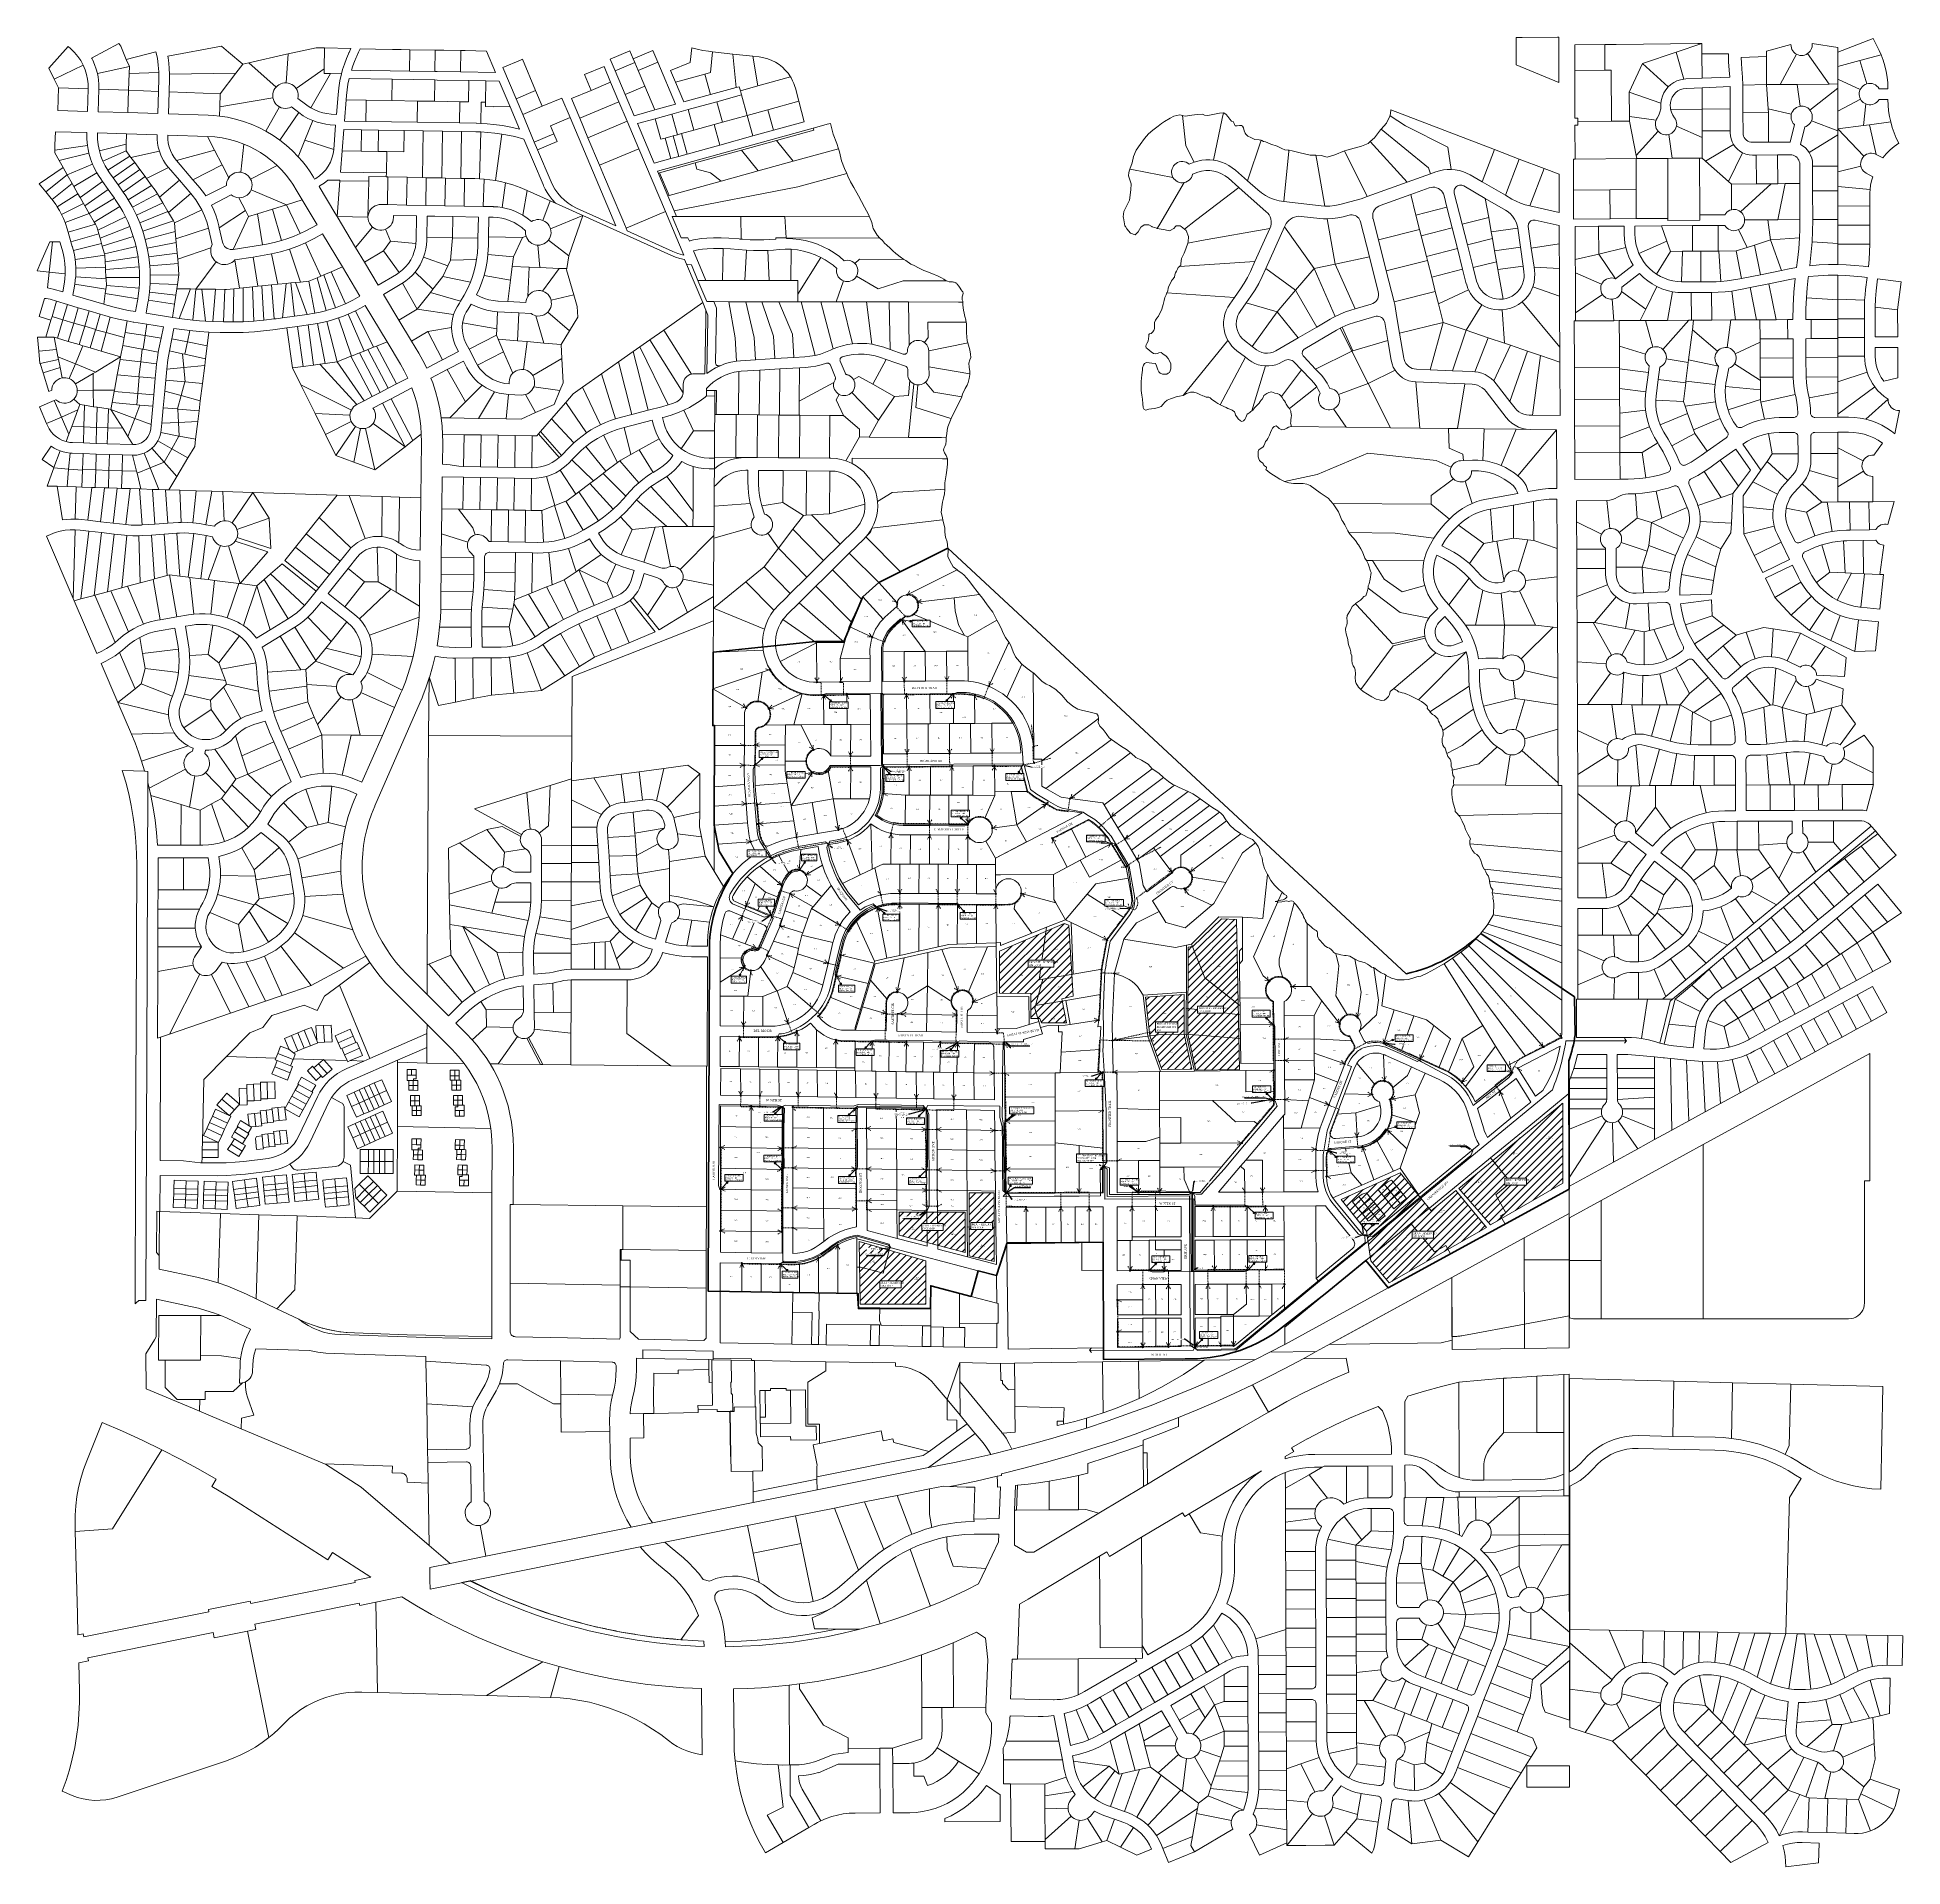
# Model space of a CAD drawing. Header units: feet. Extents: x 2741712 to 2750472, y 1004852 to 1013442.
import ezdxf
from ezdxf import colors
from ezdxf.entities.mleader import LeaderData, LeaderLine
from ezdxf.enums import TextEntityAlignment as Align
from ezdxf.lldxf.tags import DXFTag
from ezdxf.math import Vec2, Vec3

# ---------------------------------------------------------------- set-up
doc = ezdxf.new("R2010")
doc.units = ezdxf.units.FT
doc.header["$LTSCALE"] = 0.015
doc.header["$MEASUREMENT"] = 0
doc.set_wipeout_variables(frame=1)
doc.linetypes.add('DASHED', pattern=[5, 3, -2])
for name, color, linetype, lineweight in [('144A', 112, '144A', 5), ('144B', 112, '144B', 5), ('144C', 112, '144C', 5), ('144D', 112, '144D', 5), ('288A', 112, '288A', 5), ('288B', 112, '288B', 5), ('288C', 112, '288C', 5), ('48A', 112, '48A', 5), ('48B', 112, '48B', 5), ('48C', 112, '48C', 5), ('72A', 112, '72A', 5), ('DETAIL', 7, 'Continuous', 5), ('DROP BURIED', 7, 'DASHED', 5), ('F1', 112, 'F1', 5), ('PROP_TEL', 6, 'Continuous', 5), ('Route_3_PSAs', 1, 'Continuous', 100), ('RUNNING LINE (UNDERGROUND)', 10, 'Continuous', 40), ('TAIL', 1, 'MST', 5), ('TELEPHONE STRUCT-EX', 30, 'Continuous', 5), ('TELEPHONE STRUCT-PROP', 6, 'Continuous', 5), ('TERMINALS', 7, 'Continuous', 5)]:
    doc.layers.add(name, color=color, linetype=linetype, lineweight=lineweight)
for name, color, linetype in [('AddressesCarver', 7, 'DASHED'), ('Carver County Parcels', 7, 'Continuous'), ('NOTES', 7, 'Continuous'), ('pole', 30, 'Continuous'), ('STREET NAME', 7, 'Continuous')]:
    doc.layers.add(name, color=color, linetype=linetype)
doc.styles.add('Dimensions 100', font='arial.ttf')
doc.styles.add('Line', font='txt.shx', dxfattribs={"height": 3})
doc.styles.add('SIMPLEX', font='times.ttf', dxfattribs={"width": 0.8})
doc.styles.get("Standard").update_dxf_attribs({"font": 'times.ttf'})
doc.styles.add('Utilities', font='arial.ttf', dxfattribs={"height": 2.5})
tags = doc.linetypes.add('144A', pattern='A,80,-5,["144A",Line,S=1.5,R=0,X=0,Y=-1.5],-24', length=109).pattern_tags.tags
tags[6] = DXFTag(74, 10)
tags = doc.linetypes.add('144B', pattern='A,80,-5,["144B",Line,S=1.5,R=0,X=0,Y=-1.5],-24', length=109).pattern_tags.tags
tags[6] = DXFTag(74, 10)
tags = doc.linetypes.add('144C', pattern='A,80,-5,["144C",Line,S=1.5,R=0,X=0,Y=-1.5],-24', length=109).pattern_tags.tags
tags[6] = DXFTag(74, 10)
tags = doc.linetypes.add('144D', pattern='A,80,-5,["144D",Line,S=1.5,R=0,X=0,Y=-1.5],-24', length=109).pattern_tags.tags
tags[6] = DXFTag(74, 10)
tags = doc.linetypes.add('288A', pattern='A,80,-5,["288A",Line,S=1.5,R=0,X=0,Y=-1.5],-24', length=109).pattern_tags.tags
tags[6] = DXFTag(74, 10)
tags = doc.linetypes.add('288B', pattern='A,80,-5,["288B",Line,S=1.5,R=0,X=0,Y=-1.5],-24', length=109).pattern_tags.tags
tags[6] = DXFTag(74, 10)
tags = doc.linetypes.add('288C', pattern='A,80,-5,["288C",Line,S=1.5,R=0,X=0,Y=-1.5],-24', length=109).pattern_tags.tags
tags[6] = DXFTag(74, 10)
tags = doc.linetypes.add('48A', pattern='A,80,-5,["48A",Line,S=1.5,R=0,X=0,Y=-1.5],-20', length=105).pattern_tags.tags
tags[6] = DXFTag(74, 10)
tags = doc.linetypes.add('48B', pattern='A,80,-5,["48B",Line,S=1.5,R=0,X=0,Y=-1.5],-20', length=105).pattern_tags.tags
tags[6] = DXFTag(74, 10)
tags = doc.linetypes.add('48C', pattern='A,80,-5,["48C",Line,S=1.5,R=0,X=0,Y=-1.5],-20', length=105).pattern_tags.tags
tags[6] = DXFTag(74, 10)
tags = doc.linetypes.add('72A', pattern='A,80,-5,["72A",Line,S=1.5,R=0,X=0,Y=-1.5],-20', length=105).pattern_tags.tags
tags[6] = DXFTag(74, 10)
tags = doc.linetypes.add('BBF', pattern='A,100,-5,["BBF",Line,S=1,R=0,X=0,Y=-1.5],-12', length=117).pattern_tags.tags
tags[6] = DXFTag(74, 10)
tags = doc.linetypes.add('F1', pattern='A,15,-5,["F1",Line,S=1.5,R=0,X=0,Y=-1.5],-12', length=32).pattern_tags.tags
tags[6] = DXFTag(74, 10)
tags = doc.linetypes.add('MST', pattern='A,5,-5,5,-5,["TAIL",Line,S=1.5,R=0,X=0,Y=-1.5],-20', length=40).pattern_tags.tags
tags[10] = DXFTag(74, 10)

# ---------------------------------------------------------------- blocks, each defined once
blk = doc.blocks.new('ACMAP_ANN_TEMPLATE_AddressCarver')
at = {"layer": 'AddressesCarver', "style": 'Dimensions 100'}
blk.add_attdef('AddressCarver', text='', height=5, dxfattribs=at).set_placement((0, 0), align=Align.CENTER)
blk = doc.blocks.new('PFP')
at = {"color": 6}
blk.add_wipeout([(-0.12, 0.12), (0.12, 0.12), (0.12, -0.12), (-0.12, -0.12)], dxfattribs=at)
at = {"ltscale": 40, "true_color": 0xffffff}
h = blk.add_hatch(color=7, dxfattribs=at)
h.dxf.hatch_style = 1
h.paths.add_polyline_path([(-0.12, -0.12), (0.12, -0.12), (0.12, 0.12), (-0.12, 0.12)])
at = {"layer": 'RUNNING LINE (UNDERGROUND)', "color": 6, "lineweight": 0, "const_width": 0.0181, "flags": 128}
blk.add_lwpolyline([(-0.12, 0.12), (0.12, 0.12), (0.12, -0.12), (-0.12, -0.12)], close=True, dxfattribs=at)
at = {"layer": 'RUNNING LINE (UNDERGROUND)', "color": 18, "lineweight": 0, "true_color": 0x000000, "const_width": 0.0181, "flags": 128}
for points in [[(-0.08, -0.08), (0.08, 0.08)], [(-0.08, 0.08), (0.08, -0.08)]]:
    blk.add_lwpolyline(points, dxfattribs=at)
blk = doc.blocks.new('NEW HH')
at = {"ltscale": 40, "true_color": 0xffffff}
h = blk.add_hatch(color=7, dxfattribs=at)
h.dxf.hatch_style = 1
h.paths.add_polyline_path([(-0.06, -0.03, 0.414214), (-0.05, -0.05), (0.05, -0.05, 0.414214), (0.06, -0.03), (0.06, 0.03, 0.414214), (0.05, 0.05), (-0.05, 0.05, 0.414214), (-0.06, 0.03)])
at = {"layer": 'RUNNING LINE (UNDERGROUND)', "color": 6, "lineweight": 0, "const_width": 0.005, "flags": 128}
blk.add_lwpolyline([(-0.06, 0.03), (-0.06, -0.03, 0.414214), (-0.05, -0.05), (0.05, -0.05, 0.414214), (0.06, -0.03), (0.06, 0.03, 0.414214), (0.05, 0.05), (-0.05, 0.05, 0.414214)], format="xyb", close=True, dxfattribs=at)
at = {"layer": 'TELEPHONE STRUCT-PROP', "color": 18, "true_color": 0x000000, "style": 'Utilities'}
blk.add_text('HH', height=0.05, dxfattribs=at).set_placement((0, 0), align=Align.MIDDLE_CENTER)
blk = doc.blocks.new('EX HH')
at = {"ltscale": 40, "true_color": 0xffffff}
h = blk.add_hatch(color=7, dxfattribs=at)
h.dxf.hatch_style = 1
h.paths.add_polyline_path([(-0.06, -0.03, 0.414214), (-0.05, -0.05), (0.05, -0.05, 0.414214), (0.06, -0.03), (0.06, 0.03, 0.414214), (0.05, 0.05), (-0.05, 0.05, 0.414214), (-0.06, 0.03)])
at = {"color": 30, "const_width": 0.005, "flags": 128}
blk.add_lwpolyline([(-0.06, 0.03), (-0.06, -0.03, 0.414214), (-0.05, -0.05), (0.05, -0.05, 0.414214), (0.06, -0.03), (0.06, 0.03, 0.414214), (0.05, 0.05), (-0.05, 0.05, 0.414214)], format="xyb", close=True, dxfattribs=at)
at = {"layer": 'RUNNING LINE (UNDERGROUND)', "color": 7, "lineweight": -3, "flags": 128}
blk.add_lwpolyline([(-0.05, 0.03), (-0.05, -0.03, 0.414214), (-0.05, -0.04), (0.05, -0.04, 0.414214), (0.05, -0.03), (0.05, 0.03, 0.414214), (0.05, 0.04), (-0.05, 0.04, 0.414214)], format="xyb", close=True, dxfattribs=at)
at = {"layer": 'TELEPHONE STRUCT-PROP', "color": 30, "style": 'Utilities'}
blk.add_text('HH', height=0.05, dxfattribs=at).set_placement((0, 0), align=Align.MIDDLE_CENTER)
blk = doc.blocks.new('Proposed FlowerPot')
at = {"lineweight": 5, "ltscale": 100, "true_color": 0xffffff}
h = blk.add_hatch(color=7, dxfattribs=at)
h.dxf.hatch_style = 1
h.paths.add_polyline_path([(-0.06, 0, 0.414214), (0, -0.06, 0.414214), (0.06, 0, 0.414214), (0, 0.06, 0.414214)])
at = {"lineweight": 5, "ltscale": 100}
blk.add_circle((0, 0), 0.0604, dxfattribs=at)
at = {"layer": 'RUNNING LINE (UNDERGROUND)', "color": 6, "lineweight": 5, "const_width": 0.00907, "flags": 128}
blk.add_lwpolyline([(-0.06, 0, -0.414214), (0, 0.06, -0.414214), (0.06, 0, -0.414214), (0, -0.06, -0.414214), (-0.06, 0)], format="xyb", dxfattribs=at)
at = {"color": 18, "linetype": 'ByBlock', "lineweight": 5, "ltscale": 100, "true_color": 0x000000, "style": 'Dimensions 100'}
blk.add_text('F', height=0.0744, dxfattribs=at).set_placement((-0.03, -0.04))
blk = doc.blocks.new('TERMINAL')
at = {"lineweight": 5, "ltscale": 0.5, "flags": 128}
blk.add_lwpolyline([(-0.1, -0.6), (-0.1, 44.8)], dxfattribs=at)
at = {"lineweight": 5, "ltscale": 0.5}
blk.add_circle((-0.1, 37.6), 3.83, dxfattribs=at)

msp = doc.modelspace()

# ---------------------------------------------------------------- hatches: boundary and pattern name
at = {"layer": 'NOTES', "lineweight": 5, "ltscale": 100}
h = msp.add_hatch(dxfattribs=at)
h.set_pattern_fill('ANSI31', color=1, scale=200)
h.paths.add_polyline_path([(2746231.4, 1008953.2), (2746231.4, 1009151.2), (2746533.9, 1009281), (2746556.6, 1009273.7), (2746576, 1008940.5), (2746523.2, 1008926.5), (2746545.2, 1008814.8), (2746427.5, 1008814.8), (2746420.1, 1008835.5), (2746377.3, 1008835.5), (2746377.3, 1008952.6)])
h.paths.add_polyline_path([(2747114.4, 1008761), (2747153.2, 1008592.3), (2747357.8, 1008595.3), (2747343.9, 1009300.2), (2747273.6, 1009302.2), (2747139.2, 1009172.8), (2747117.2, 1009170)])
h = msp.add_hatch(dxfattribs=at)
h.set_pattern_fill('ANSI31', color=6, scale=200)
h.paths.add_polyline_path([(2746917.1, 1008935.5), (2746937.1, 1008753.9), (2746993.2, 1008595.8), (2747134.2, 1008597.4), (2747097.2, 1008760.9), (2747098.1, 1008948.2)])

# ---------------------------------------------------------------- linework, layer by layer
at = {"layer": '144A', "lineweight": 5, "ltscale": 100, "flags": 128}
msp.add_lwpolyline([(2745686.6, 1010019), (2745671.2, 1010012.6), (2745671.5, 1009914.2), (2745670.4, 1009892.5), (2745667.9, 1009873.4), (2745663.9, 1009854.6), (2745658, 1009834.9), (2745650.5, 1009815.7), (2745641, 1009796.6), (2745615.2, 1009758.7), (2745600.4, 1009742.4), (2745584.7, 1009727.9), (2745567.9, 1009714.9), (2745549.9, 1009703.3), (2745531, 1009693.4), (2745511.3, 1009685.1), (2745489.9, 1009678.3), (2745467.7, 1009673.4), (2745434.5, 1009667.1), (2745427.9, 1009651.4), (2745413.5, 1009664.2), (2745295.1, 1009643.8), (2745284.9, 1009642), (2745252.2, 1009635.1), (2745219.7, 1009625.8), (2745188.1, 1009614.1), (2745156.1, 1009599.4), (2745125.4, 1009582.4), (2745096.1, 1009563.1), (2745075, 1009547), (2745054.8, 1009529.7), (2745035.7, 1009511.3), (2745016.3, 1009490.2), (2744998.2, 1009468), (2744981.6, 1009444.6), (2744966.3, 1009420), (2744963.9, 1009415), (2744962.3, 1009409.2), (2744961.7, 1009403.3), (2744962.1, 1009397.4), (2744963.5, 1009391.6), (2744965.9, 1009386.1), (2744969.1, 1009381.2), (2744973.2, 1009376.8), (2744976.9, 1009374), (2745033.9, 1009349.2), (2745089.2, 1009325.9), (2745126, 1009310.5), (2745152.8, 1009316.9)], dxfattribs=at)
at = {"layer": '144B', "lineweight": 5, "ltscale": 100, "flags": 128}
msp.add_lwpolyline([(2747950.3, 1007813.9), (2747981.6, 1007811.5), (2748207.6, 1007997.4), (2748444.5, 1008192.1), (2748454, 1008212.8)], dxfattribs=at)
at = {"layer": '144C', "lineweight": 5, "ltscale": 100, "flags": 128}
msp.add_lwpolyline([(2745716.6, 1007763.4), (2745709.4, 1007770.9), (2745563.1, 1007813, 0.129184), (2745429.3, 1007751.4, -0.156274), (2745274.6, 1007689), (2745213.8, 1007689.8), (2745214.7, 1008423.6), (2745225.5, 1008427.6), (2745543, 1008423), (2745566.3, 1008430.4), (2745872.9, 1008426.6), (2745886, 1008408.6)], format="xyb", dxfattribs=at)
at = {"layer": '48A', "lineweight": 5, "ltscale": 100, "flags": 128}
msp.add_lwpolyline([(2745651.1, 1009360.7), (2745637.7, 1009373), (2745600.6, 1009359.3), (2745578.9, 1009345.1), (2745576.4, 1009343), (2745530.5, 1009398.3), (2745514, 1009419.1), (2745498.6, 1009441), (2745484.3, 1009463.6), (2745469.2, 1009490.8), (2745455.8, 1009518.9), (2745444.2, 1009547.8), (2745434.3, 1009577.3), (2745426.2, 1009607.4), (2745420, 1009637.7), (2745423, 1009648.9)], dxfattribs=at)
at = {"layer": '48B', "lineweight": 5, "ltscale": 100, "flags": 128}
msp.add_lwpolyline([(2745891.6, 1007933.5), (2745901.2, 1007953.1), (2745900.5, 1008028.7), (2745899.9, 1008123.7), (2745899.3, 1008218.7), (2745898.6, 1008313.7), (2745898.2, 1008384.6), (2745890.7, 1008405.5)], dxfattribs=at)
at = {"layer": '72A', "lineweight": 5, "ltscale": 100, "flags": 128}
msp.add_lwpolyline([(2747945.8, 1007814.6), (2747916.6, 1007822.7), (2747796.5, 1007966.7), (2747783.9, 1007983.8), (2747772.4, 1008003.8), (2747763.2, 1008025), (2747756.5, 1008047.2), (2747752.4, 1008069.9), (2747751, 1008092.6), (2747750.5, 1008182.5), (2747750.6, 1008195), (2747769.3, 1008308.1), (2747778.2, 1008333.6), (2747800.3, 1008390.9), (2747837.3, 1008486.9), (2747884.4, 1008609.1), (2747865.4, 1008615.5), (2747872.4, 1008631.1), (2747880.8, 1008645.1), (2747890.7, 1008657.9), (2747907, 1008675.4), (2747909.9, 1008679.8, -0.118996), (2747965.2, 1008704.1), (2747970.6, 1008704.6), (2747986.5, 1008706.8), (2748001.5, 1008707.3), (2748016.5, 1008706.1), (2748031.4, 1008703.4), (2748044.4, 1008699.7), (2748057.3, 1008694.5), (2748111.7, 1008669.9), (2748192.5, 1008633.3), (2748207.7, 1008641)], format="xyb", dxfattribs=at)
at = {"layer": 'Carver County Parcels', "lineweight": 5, "ltscale": 100}
for p, q in [((2748685.3, 1013441.9), (2748657.4, 1013441.9)), ((2748657.4, 1013441.9), (2748657.5, 1013377.4)), ((2748850.4, 1013442.2), (2748685.3, 1013441.9)), ((2748685.3, 1013441.9), (2748685.3, 1013441.9)), ((2748857.4, 1013442.2), (2748850.4, 1013442.2)), ((2748857.8, 1013230.8), (2748857.4, 1013442.2)), ((2741857.2, 1013399.7), (2741767.1, 1013297.7)), ((2741870, 1013388.3), (2741857.2, 1013399.7)), ((2741887.3, 1013371.4), (2741870, 1013388.3)), ((2741902.9, 1013352.8), (2741887.3, 1013371.4)), ((2741916.5, 1013332.8), (2741902.9, 1013352.8)), ((2741928.3, 1013310.7), (2741916.5, 1013332.8)), ((2741916.5, 1013332.8), (2741916.5, 1013332.8)), ((2742094.8, 1013412.8), (2741967.2, 1013344.7)), ((2741967.2, 1013344.7), (2741969.3, 1013340.7)), ((2741969.3, 1013340.7), (2741972.4, 1013334.5)), ((2741972.4, 1013334.5), (2741981.3, 1013314.1)), ((2742103.9, 1013400.8), (2742094.8, 1013412.8)), ((2742130.4, 1013338.7), (2742103.9, 1013400.8)), ((2742103.9, 1013400.8), (2742103.9, 1013400.8)), ((2742269.7, 1013373.3), (2742130.4, 1013338.7)), ((2742144.7, 1013305.2), (2742130.4, 1013338.7)), ((2742276, 1013343.7), (2742269.7, 1013373.3)), ((2742280.6, 1013312.1), (2742276, 1013343.7)), ((2742276, 1013343.7), (2742276, 1013343.7)), ((2742576.9, 1013400.2), (2742325, 1013354.2)), ((2742325, 1013354.2), (2742326.5, 1013345.3)), ((2742326.5, 1013345.3), (2742330, 1013320.3)), ((2742610.8, 1013372.2), (2742576.9, 1013400.2)), ((2742677.9, 1013316.8), (2742610.8, 1013372.2)), ((2742610.8, 1013372.2), (2742610.8, 1013372.2)), ((2742882.8, 1013362.3), (2742706.1, 1013323.1)), ((2742890.3, 1013363.9), (2742881.7, 1013228)), ((2742890.3, 1013363.9), (2742882.8, 1013362.3)), ((2743021.3, 1013393), (2742890.3, 1013363.9)), ((2743061.3, 1013392.2), (2743021.3, 1013393)), ((2743059.4, 1013294.2), (2743061.3, 1013392.2)), ((2743061.3, 1013392.2), (2743061.3, 1013392.2)), ((2743185, 1013389.8), (2743061.3, 1013392.2)), ((2743154.4, 1013316.6), (2743164, 1013342.3)), ((2743164, 1013342.3), (2743173.1, 1013363.9)), ((2743173.1, 1013363.9), (2743175.7, 1013369.7)), ((2743175.7, 1013369.7), (2743176.4, 1013371.1)), ((2743176.4, 1013371.1), (2743185, 1013389.8)), ((2743185, 1013389.8), (2743185, 1013389.8)), ((2743201.3, 1013327.9), (2743193.8, 1013308.2)), ((2743209.7, 1013347.8), (2743201.3, 1013327.9)), ((2743212.1, 1013352.9), (2743209.7, 1013347.8)), ((2743221.1, 1013372.5), (2743212.1, 1013352.9)), ((2743228, 1013387.5), (2743221.1, 1013372.5)), ((2743301, 1013386.3), (2743228, 1013387.5)), ((2743381, 1013385), (2743301, 1013386.3)), ((2743421, 1013384.4), (2743381, 1013385)), ((2743381, 1013385), (2743381, 1013385)), ((2743461, 1013383.7), (2743421, 1013384.4)), ((2743461, 1013383.7), (2743459.4, 1013283.7)), ((2743581, 1013381.8), (2743461, 1013383.7)), ((2743579.3, 1013281.8), (2743581, 1013381.8)), ((2743581, 1013381.8), (2743581, 1013381.8)), ((2743620.9, 1013381.1), (2743581, 1013381.8)), ((2743700.9, 1013379.8), (2743620.9, 1013381.1)), ((2743620.9, 1013381.1), (2743620.9, 1013381.1)), ((2743699.3, 1013279.8), (2743700.9, 1013379.8)), ((2743720.9, 1013379.5), (2743700.9, 1013379.8)), ((2743822.1, 1013377.8), (2743720.9, 1013379.5)), ((2743720.9, 1013379.5), (2743720.9, 1013379.5)), ((2743864.6, 1013277.1), (2743822.1, 1013377.8)), ((2743981.1, 1013335.3), (2743898.2, 1013300.3)), ((2743990.3, 1013339.2), (2743981.1, 1013335.3)), ((2744052.6, 1013191.9), (2743990.3, 1013339.2)), ((2744494.7, 1013378.7), (2744402.6, 1013339.8)), ((2744402.6, 1013339.8), (2744426, 1013284.5)), ((2744510.3, 1013341.9), (2744494.7, 1013378.7)), ((2744602.4, 1013380.8), (2744510.3, 1013341.9)), ((2744510.3, 1013341.9), (2744518.1, 1013323.4)), ((2744510.3, 1013341.9), (2744510.3, 1013341.9)), ((2744625.7, 1013325.5), (2744602.4, 1013380.8)), ((2744785.2, 1013392.9), (2744777.7, 1013325.5)), ((2744811.1, 1013385.8), (2744785.2, 1013392.9)), ((2744837.3, 1013380.3), (2744811.1, 1013385.8)), ((2744863.9, 1013376.5), (2744837.3, 1013380.3)), ((2744883.7, 1013374.2), (2744863.9, 1013376.5)), ((2744872.9, 1013276.6), (2744883.7, 1013374.2)), ((2744978.1, 1013363.7), (2744883.7, 1013374.2)), ((2744994, 1013206.3), (2744978.1, 1013363.7)), ((2744978.1, 1013363.7), (2744978.1, 1013363.7)), ((2745073, 1013353.1), (2744978.1, 1013363.7)), ((2745095.5, 1013213.6), (2745073, 1013353.1)), ((2745073, 1013353.1), (2745073, 1013353.1)), ((2745102.4, 1013349.9), (2745073, 1013353.1)), ((2745124.7, 1013346.1), (2745102.4, 1013349.9)), ((2745143.5, 1013340.8), (2745124.7, 1013346.1)), ((2745124.7, 1013346.1), (2745124.7, 1013346.1)), ((2745161.7, 1013333.7), (2745143.5, 1013340.8)), ((2745179.2, 1013324.8), (2745161.7, 1013333.7)), ((2748657.5, 1013377.4), (2748657.6, 1013312.4)), ((2741767.1, 1013297.7), (2741791.7, 1013246.1)), ((2741791.7, 1013246.1), (2741928.3, 1013310.7)), ((2741791.7, 1013246.1), (2741811.4, 1013204.6)), ((2741937.1, 1013289.7), (2741928.3, 1013310.7)), ((2741943.8, 1013267.9), (2741937.1, 1013289.7)), ((2741948.4, 1013245.6), (2741943.8, 1013267.9)), ((2741951, 1013223), (2741948.4, 1013245.6)), ((2741981.3, 1013314.1), (2741988.7, 1013293)), ((2741988.7, 1013293), (2741994.4, 1013271.5)), ((2742144.7, 1013305.2), (2741994.4, 1013271.5)), ((2741994.4, 1013271.5), (2741997.4, 1013256)), ((2741997.4, 1013256), (2741999.6, 1013240.5)), ((2741999.6, 1013240.5), (2742001, 1013222.6)), ((2742143.7, 1013272.3), (2742141.2, 1013193.3)), ((2742143.7, 1013272.3), (2742144.7, 1013305.2)), ((2742143.7, 1013272.3), (2742283, 1013276.4)), ((2742143.7, 1013272.3), (2742143.7, 1013272.3)), ((2742282.9, 1013280.1), (2742280.6, 1013312.1)), ((2742281.1, 1013187.9), (2742283, 1013248.7)), ((2742283, 1013276.4), (2742282.9, 1013280.1)), ((2742283, 1013250.6), (2742283, 1013276.4)), ((2742283, 1013248.7), (2742283, 1013250.6)), ((2742330, 1013320.3), (2742332.2, 1013295.1)), ((2742332.9, 1013247.2), (2742331, 1013186.2)), ((2742332.2, 1013295.1), (2742333.2, 1013269.9)), ((2742333.2, 1013269.9), (2742332.9, 1013247.2)), ((2742645.3, 1013274.1), (2742333.2, 1013269.9)), ((2742645.3, 1013274.1), (2742570.8, 1013176.6)), ((2742677.9, 1013316.8), (2742645.3, 1013274.1)), ((2742706.1, 1013323.1), (2742677.9, 1013316.8)), ((2742833.4, 1013208.3), (2742706.1, 1013323.1)), ((2742927.2, 1013202.4), (2743059.4, 1013294.2)), ((2742997.1, 1013110.9), (2743088.7, 1013271.7)), ((2743059, 1013272.2), (2743059.4, 1013294.2)), ((2743088.7, 1013271.7), (2743059, 1013272.2)), ((2743088.7, 1013271.7), (2743140.6, 1013270.7)), ((2743088.7, 1013271.7), (2743088.7, 1013271.7)), ((2743133.3, 1013238.2), (2743140.6, 1013270.7)), ((2743140.6, 1013270.7), (2743146.1, 1013290.6)), ((2743140.6, 1013270.7), (2743140.6, 1013270.7)), ((2743146.1, 1013290.6), (2743154.4, 1013316.6)), ((2743176.4, 1013248.3), (2743171, 1013222.2)), ((2743378.7, 1013245), (2743176.4, 1013248.3)), ((2743193.8, 1013308.2), (2743187.1, 1013288.1)), ((2743187.1, 1013288.1), (2743459.4, 1013283.7)), ((2743378.7, 1013245), (2743377.1, 1013145.1)), ((2743578.7, 1013241.8), (2743378.7, 1013245)), ((2743378.7, 1013245), (2743378.7, 1013245)), ((2743459.4, 1013283.7), (2743579.3, 1013281.8)), ((2743578.7, 1013241.8), (2743577.1, 1013141.8)), ((2743578.7, 1013241.8), (2743578.7, 1013241.8)), ((2743589.8, 1013241.6), (2743578.7, 1013241.8)), ((2743579.3, 1013281.8), (2743590.4, 1013281.6)), ((2743738.6, 1013239.2), (2743589.8, 1013241.6)), ((2743589.8, 1013241.6), (2743589.8, 1013241.6)), ((2743590.4, 1013281.6), (2743699.3, 1013279.8)), ((2743699.3, 1013279.8), (2743864.6, 1013277.1)), ((2743898.2, 1013300.3), (2743960.5, 1013153)), ((2744373.5, 1013305.8), (2744281.4, 1013266.9)), ((2744281.4, 1013266.9), (2744312.6, 1013193.2)), ((2744404.7, 1013232.1), (2744373.5, 1013305.8)), ((2744426, 1013284.5), (2744518.1, 1013323.4)), ((2744426, 1013284.5), (2744472.7, 1013174)), ((2744533.6, 1013286.6), (2744518.1, 1013323.4)), ((2744625.7, 1013325.5), (2744533.6, 1013286.6)), ((2744533.6, 1013286.6), (2744564.8, 1013212.9)), ((2744533.6, 1013286.6), (2744533.6, 1013286.6)), ((2744709.3, 1013127.7), (2744625.7, 1013325.5)), ((2744625.7, 1013325.5), (2744625.7, 1013325.5)), ((2744778, 1013324.7), (2744685.9, 1013285.8)), ((2744685.9, 1013285.8), (2744708.9, 1013231.3)), ((2744708.9, 1013231.3), (2744846.9, 1013269.4)), ((2744777.7, 1013325.5), (2744778, 1013324.7)), ((2744846.9, 1013269.4), (2744872.9, 1013276.6)), ((2744873.5, 1013173), (2744846.9, 1013269.4)), ((2744872.9, 1013276.6), (2744872.9, 1013276.6)), ((2745249.6, 1013256.1), (2745095.5, 1013213.6)), ((2745195.6, 1013314.2), (2745179.2, 1013324.8)), ((2745211, 1013302.1), (2745195.6, 1013314.2)), ((2745225, 1013288.5), (2745211, 1013302.1)), ((2745237.6, 1013273.5), (2745225, 1013288.5)), ((2745249.6, 1013256.1), (2745237.6, 1013273.5)), ((2745252.2, 1013251.6), (2745249.6, 1013256.1)), ((2745259.4, 1013238), (2745252.2, 1013251.6)), ((2748657.6, 1013312.4), (2748857.8, 1013230.8)), ((2741811.4, 1013204.6), (2741808.1, 1013098.8)), ((2741951.3, 1013200.2), (2741811.4, 1013204.6)), ((2741948, 1013094.4), (2741951.3, 1013200.2)), ((2741951.3, 1013200.2), (2741951, 1013223)), ((2741951.3, 1013200.2), (2741951.3, 1013200.2)), ((2742001.3, 1013198.6), (2741997.9, 1013092.8)), ((2742001, 1013222.6), (2742001.4, 1013204.6)), ((2742001.4, 1013204.6), (2742001.3, 1013198.6)), ((2742001.3, 1013198.6), (2742141.2, 1013193.3)), ((2742141.2, 1013193.3), (2742137.9, 1013088.4)), ((2742141.2, 1013193.3), (2742141.2, 1013193.3)), ((2742141.2, 1013193.3), (2742281.1, 1013187.9)), ((2742277.8, 1013084), (2742281.1, 1013187.9)), ((2742281.1, 1013187.9), (2742281.1, 1013187.9)), ((2742331, 1013186.2), (2742327.7, 1013082.4)), ((2742570.8, 1013176.6), (2742331, 1013186.2)), ((2742568.9, 1013116.1), (2742570.8, 1013176.6)), ((2742568.9, 1013116.1), (2742818.8, 1013158.2)), ((2742570.8, 1013176.6), (2742570.8, 1013176.6)), ((2742818, 1013167.2), (2742818.5, 1013176.2)), ((2742818.8, 1013158.2), (2742818, 1013167.2)), ((2742818.5, 1013176.2), (2742820.3, 1013184.9)), ((2742820.9, 1013149.5), (2742818.8, 1013158.2)), ((2742820.3, 1013184.9), (2742823.5, 1013193.4)), ((2742823.5, 1013193.4), (2742827.9, 1013201.2)), ((2742827.9, 1013201.2), (2742833.4, 1013208.3)), ((2742833.4, 1013208.3), (2742839.9, 1013214.5)), ((2742833.4, 1013208.3), (2742833.4, 1013208.3)), ((2742839.9, 1013214.5), (2742847.2, 1013219.7)), ((2742847.2, 1013219.7), (2742855.3, 1013223.7)), ((2742855.3, 1013223.7), (2742863.8, 1013226.5)), ((2742863.8, 1013226.5), (2742872.7, 1013227.9)), ((2742872.7, 1013227.9), (2742881.7, 1013228)), ((2742881.7, 1013228), (2742890.6, 1013226.8)), ((2742881.7, 1013228), (2742881.7, 1013228)), ((2742890.6, 1013226.8), (2742899.2, 1013224.3)), ((2742899.2, 1013224.3), (2742907.4, 1013220.4)), ((2742907.4, 1013220.4), (2742914.9, 1013215.4)), ((2742914.9, 1013215.4), (2742921.5, 1013209.4)), ((2742921.5, 1013209.4), (2742927.2, 1013202.4)), ((2742927.2, 1013202.4), (2742932.2, 1013193.8)), ((2742932.2, 1013193.8), (2742935.7, 1013184.4)), ((2742935.7, 1013184.4), (2742937.6, 1013174.6)), ((2742937.8, 1013164.7), (2742936.4, 1013154.8)), ((2742936.4, 1013154.8), (2742971.2, 1013128.1)), ((2742937.6, 1013174.6), (2742937.8, 1013164.7)), ((2743117.1, 1013079.7), (2743124.4, 1013172.3)), ((2743124.4, 1013172.3), (2743127.9, 1013205.4)), ((2743127.9, 1013205.4), (2743133.3, 1013238.2)), ((2743164.2, 1013169.2), (2743162.6, 1013148.5)), ((2743167, 1013195.8), (2743164.2, 1013169.2)), ((2743171, 1013222.2), (2743167, 1013195.8)), ((2743738.6, 1013239.2), (2743737, 1013139.2)), ((2743818.6, 1013237.9), (2743738.6, 1013239.2)), ((2743817, 1013137.9), (2743818.6, 1013237.9)), ((2743818.6, 1013237.9), (2743818.6, 1013237.9)), ((2743881.6, 1013236.9), (2743818.6, 1013237.9)), ((2743932.7, 1013116), (2743881.6, 1013236.9)), ((2743881.6, 1013236.9), (2743881.6, 1013236.9)), ((2743960.5, 1013153), (2744052.6, 1013191.9)), ((2743960.5, 1013153), (2743991.6, 1013079.3)), ((2744083.7, 1013118.2), (2744052.6, 1013191.9)), ((2744052.6, 1013191.9), (2744052.6, 1013191.9)), ((2744175.8, 1013157.1), (2744083.7, 1013118.2)), ((2744214.8, 1013065), (2744175.8, 1013157.1)), ((2744312.6, 1013193.2), (2744220.5, 1013154.3)), ((2744220.5, 1013154.3), (2744259.4, 1013062.2)), ((2744404.7, 1013232.1), (2744312.6, 1013193.2)), ((2744404.7, 1013232.1), (2744404.7, 1013232.1)), ((2744443.6, 1013140), (2744404.7, 1013232.1)), ((2744472.7, 1013174), (2744564.8, 1013212.9)), ((2744472.7, 1013174), (2744514.9, 1013074.1)), ((2744564.8, 1013212.9), (2744612.1, 1013100.9)), ((2744708.9, 1013231.3), (2744748.2, 1013138.5)), ((2744748.2, 1013138.5), (2744873.5, 1013173)), ((2744873.5, 1013173), (2744994, 1013206.3)), ((2744873.5, 1013173), (2744873.5, 1013173)), ((2745019.1, 1013171.7), (2744903.4, 1013139.8)), ((2744994, 1013206.3), (2745008.4, 1013210.3)), ((2745008.4, 1013210.3), (2745013.8, 1013191)), ((2745095.5, 1013213.6), (2745013.8, 1013191)), ((2745013.8, 1013191), (2745019.1, 1013171.7)), ((2745045.7, 1013075.3), (2745019.1, 1013171.7)), ((2745019.1, 1013171.7), (2745045.7, 1013075.3)), ((2745019.1, 1013171.7), (2745019.1, 1013171.7)), ((2745265.1, 1013224.7), (2745259.4, 1013238)), ((2745269.9, 1013211), (2745265.1, 1013224.7)), ((2745272.1, 1013203), (2745269.9, 1013211)), ((2745288, 1013142.2), (2745272.1, 1013203)), ((2741808.1, 1013098.8), (2741948, 1013094.4)), ((2741997.9, 1013092.8), (2742137.9, 1013088.4)), ((2742137.9, 1013088.4), (2742277.8, 1013084)), ((2742327.7, 1013082.4), (2742514.5, 1013076.5)), ((2742514.5, 1013076.5), (2742541, 1013075.1)), ((2742541, 1013075.1), (2742567.5, 1013072.5)), ((2742567.5, 1013072.5), (2742568.9, 1013116.1)), ((2742567.5, 1013072.5), (2742605.6, 1013066.6)), ((2742605.6, 1013066.6), (2742643.2, 1013058.3)), ((2742849, 1013115.6), (2742786.2, 1013001.6)), ((2742824.4, 1013141.2), (2742820.9, 1013149.5)), ((2742829, 1013133.5), (2742824.4, 1013141.2)), ((2742834.7, 1013126.5), (2742829, 1013133.5)), ((2742841.4, 1013120.6), (2742834.7, 1013126.5)), ((2742849, 1013115.6), (2742841.4, 1013120.6)), ((2742858, 1013111.6), (2742849, 1013115.6)), ((2742849, 1013115.6), (2742849, 1013115.6)), ((2742851, 1012960), (2742940.8, 1013088.4)), ((2742867.6, 1013109.1), (2742858, 1013111.6)), ((2742877.4, 1013108.2), (2742867.6, 1013109.1)), ((2742887.3, 1013108.9), (2742877.4, 1013108.2)), ((2742896.9, 1013111.2), (2742887.3, 1013108.9)), ((2742906, 1013115.1), (2742896.9, 1013111.2)), ((2742940.8, 1013088.4), (2742906, 1013115.1)), ((2742940.8, 1013088.4), (2742940.8, 1013088.4)), ((2742961.4, 1013074), (2742940.8, 1013088.4)), ((2742983.2, 1013061.6), (2742961.4, 1013074)), ((2742971.2, 1013128.1), (2742983.9, 1013119)), ((2742983.9, 1013119), (2742997.1, 1013110.9)), ((2742997.1, 1013110.9), (2743015, 1013101.7)), ((2743015, 1013101.7), (2743033.5, 1013094.2)), ((2743033.5, 1013094.2), (2743052.7, 1013088.3)), ((2743052.7, 1013088.3), (2743072.3, 1013084.1)), ((2743072.3, 1013084.1), (2743092.2, 1013081.7)), ((2743092.2, 1013081.7), (2743117.1, 1013079.7)), ((2743162.6, 1013148.5), (2743154.8, 1013048.7)), ((2743162.6, 1013148.5), (2743257.1, 1013147)), ((2743255.5, 1013047), (2743256.8, 1013127)), ((2743256.8, 1013127), (2743257.1, 1013147)), ((2743377.1, 1013145.1), (2743257.1, 1013147)), ((2743257.1, 1013147), (2743257.1, 1013147)), ((2743377.1, 1013145.1), (2743377.1, 1013145.1)), ((2743377.1, 1013145.1), (2743497.1, 1013143.1)), ((2743497.1, 1013143.1), (2743495.5, 1013043.1)), ((2743577.1, 1013141.8), (2743497.1, 1013143.1)), ((2743697, 1013139.9), (2743577.1, 1013141.8)), ((2743577.1, 1013141.8), (2743577.1, 1013141.8)), ((2743697, 1013139.9), (2743695.4, 1013039.9)), ((2743737, 1013139.2), (2743697, 1013139.9)), ((2743797, 1013138.2), (2743795.4, 1013038)), ((2743817, 1013137.9), (2743797, 1013138.2)), ((2743817, 1013137.9), (2743816.7, 1013116.9)), ((2743856.7, 1013116.3), (2743816.7, 1013116.9)), ((2743817, 1013137.9), (2743817, 1013137.9)), ((2743932.7, 1013116), (2743856.7, 1013117.3)), ((2743856.7, 1013117.3), (2743856.7, 1013116.3)), ((2743976.8, 1013011.5), (2743932.7, 1013116)), ((2744083.7, 1013118.2), (2743991.6, 1013079.3)), ((2743991.6, 1013079.3), (2744046.1, 1012950.3)), ((2744083.7, 1013118.2), (2744083.7, 1013118.2)), ((2744122.7, 1013026.1), (2744214.8, 1013065)), ((2744214.8, 1013065), (2744214.8, 1013065)), ((2744429.3, 1012557.4), (2744214.8, 1013065)), ((2744443.6, 1013140), (2744259.4, 1013062.2)), ((2744482.5, 1013047.9), (2744443.6, 1013140)), ((2744443.6, 1013140), (2744443.6, 1013140)), ((2744514.9, 1013074.1), (2744612.1, 1013100.9)), ((2744612.1, 1013100.9), (2744709.3, 1013127.7)), ((2744612.1, 1013100.9), (2744612.1, 1013100.9)), ((2744691.4, 1013081.3), (2744614.3, 1013060)), ((2744768.5, 1013102.6), (2744691.4, 1013081.3)), ((2744691.4, 1013081.3), (2744718, 1012984.9)), ((2744709.3, 1013127.7), (2744709.3, 1013127.7)), ((2744903.4, 1013139.8), (2744768.5, 1013102.6)), ((2744795.1, 1013006.2), (2744768.5, 1013102.6)), ((2744903.4, 1013139.8), (2744930, 1013043.4)), ((2744930, 1013043.4), (2745045.7, 1013075.3)), ((2745045.7, 1013075.3), (2745142.1, 1013101.9)), ((2745072.3, 1012979), (2745045.7, 1013075.3)), ((2745045.7, 1013075.3), (2745045.7, 1013075.3)), ((2745288, 1013142.2), (2745142.1, 1013101.9)), ((2745142.1, 1013101.9), (2745288, 1013142.2)), ((2745142.1, 1013101.9), (2745168.7, 1013005.6)), ((2745313.2, 1013045.5), (2745288, 1013142.2)), ((2747049.9, 1013072.2), (2747032, 1013062.6)), ((2747078, 1013077.7), (2747049.9, 1013072.2)), ((2747089.4, 1013074.5), (2747078, 1013077.7)), ((2747089.4, 1013074.5), (2747089.4, 1013074.5)), ((2747094.4, 1013073.1), (2747089.4, 1013074.5)), ((2747089.4, 1013074.5), (2747105.9, 1012933.4)), ((2747105.6, 1013071.7), (2747094.4, 1013073.1)), ((2747120.7, 1013075.7), (2747105.6, 1013071.7)), ((2747159, 1013080.4), (2747120.7, 1013075.7)), ((2747183.5, 1013081.6), (2747159, 1013080.4)), ((2747193.8, 1013076.6), (2747183.5, 1013081.6)), ((2747208.4, 1013075.8), (2747193.8, 1013076.6)), ((2747241.1, 1013080.6), (2747208.4, 1013075.8)), ((2747263.9, 1013085.3), (2747241.1, 1013080.6)), ((2747282.6, 1013087.4), (2747263.9, 1013085.3)), ((2747277.1, 1013061.4), (2747282.6, 1013087.4)), ((2747284.9, 1013087.7), (2747282.6, 1013087.4)), ((2747295.9, 1013080.5), (2747284.9, 1013087.7)), ((2747303.4, 1013069.9), (2747295.9, 1013080.5)), ((2747311.9, 1013057.1), (2747303.4, 1013069.9)), ((2748064.5, 1013072.7), (2748048.1, 1013038.3)), ((2748064.7, 1013074.1), (2748064.5, 1013072.7)), ((2748068.2, 1013099.6), (2748064.7, 1013074.1)), ((2748064.7, 1013074.1), (2748137.6, 1013026.5)), ((2748069, 1013101), (2748068.2, 1013099.6)), ((2748554.9, 1012915.3), (2748069, 1013101)), ((2741797.4, 1012999.1), (2741795.4, 1012937.7)), ((2741944.8, 1012994.5), (2741797.4, 1012999.1)), ((2741945.2, 1012964), (2741944.8, 1012994.5)), ((2742131.7, 1012988.6), (2741994.8, 1012992.9)), ((2741994.8, 1012992.9), (2741995.2, 1012964.7)), ((2742130.2, 1012940.6), (2742131.7, 1012988.6)), ((2742274.6, 1012984.1), (2742131.7, 1012988.6)), ((2742131.7, 1012988.6), (2742131.7, 1012988.6)), ((2742274.8, 1012964.5), (2742274.6, 1012984.1)), ((2742511.3, 1012976.6), (2742324.6, 1012982.5)), ((2742324.6, 1012982.5), (2742325, 1012964)), ((2742643.2, 1013058.3), (2742680.3, 1013047.6)), ((2742680.3, 1013047.6), (2742716.5, 1013034.6)), ((2742716.5, 1013034.6), (2742751.9, 1013019.2)), ((2742751.9, 1013019.2), (2742786.2, 1013001.6)), ((2742786.2, 1013001.6), (2742819.2, 1012981.8)), ((2742819.2, 1012981.8), (2742851, 1012960)), ((2742969.2, 1012959.5), (2743006.1, 1013051.1)), ((2743006.1, 1013051.1), (2742983.2, 1013061.6)), ((2743026.1, 1013043.9), (2743006.1, 1013051.1)), ((2743006.1, 1013051.1), (2743006.1, 1013051.1)), ((2743046.5, 1013038.3), (2743026.1, 1013043.9)), ((2743067.3, 1013034.3), (2743046.5, 1013038.3)), ((2743088.3, 1013031.8), (2743067.3, 1013034.3)), ((2743113.2, 1013029.9), (2743088.3, 1013031.8)), ((2743104.3, 1012915.3), (2743113.2, 1013029.9)), ((2743151.7, 1013008.7), (2743143.9, 1012908.8)), ((2743234.9, 1013007.4), (2743151.7, 1013008.7)), ((2743154.8, 1013048.7), (2743255.5, 1013047)), ((2743233.2, 1012907.4), (2743234.9, 1013007.4)), ((2743234.9, 1013007.4), (2743234.9, 1013007.4)), ((2743314.8, 1013006.1), (2743234.9, 1013007.4)), ((2743255.5, 1013047), (2743495.5, 1013043.1)), ((2743314.8, 1013006.1), (2743313.2, 1012906.1)), ((2743314.8, 1013006.1), (2743314.8, 1013006.1)), ((2743434.8, 1013004.1), (2743314.8, 1013006.1)), ((2743433.2, 1012904.1), (2743434.8, 1013004.1)), ((2743434.8, 1013004.1), (2743434.8, 1013004.1)), ((2743524.8, 1013002.6), (2743434.8, 1013004.1)), ((2743495.5, 1013043.1), (2743695.4, 1013039.9)), ((2743524.8, 1013002.6), (2743521.2, 1012783.4)), ((2743614.8, 1013001.2), (2743524.8, 1013002.6)), ((2743524.8, 1013002.6), (2743524.8, 1013002.6)), ((2743614.8, 1013001.2), (2743611.2, 1012781.7)), ((2743614.8, 1013001.2), (2743614.8, 1013001.2)), ((2743704.8, 1012999.7), (2743614.8, 1013001.2)), ((2743695.4, 1013039.9), (2743773, 1013038.6)), ((2743701.2, 1012779.9), (2743704.8, 1012999.7)), ((2743704.8, 1012999.7), (2743704.8, 1012999.7)), ((2743772.4, 1012998.6), (2743704.8, 1012999.7)), ((2743784.8, 1012998.3), (2743772.4, 1012998.6)), ((2743773, 1013038.6), (2743775.4, 1013038.6)), ((2743775.4, 1013038.6), (2743795.4, 1013038)), ((2743794.7, 1012998), (2743784.8, 1012998.3)), ((2743788.8, 1012777.9), (2743794.7, 1012998)), ((2743794.7, 1012998), (2743794.7, 1012998)), ((2743828, 1012995.9), (2743794.7, 1012998)), ((2743795.4, 1013038), (2743825.4, 1013036.2)), ((2743825.4, 1013036.2), (2743855.3, 1013033.5)), ((2743861.1, 1012992.5), (2743828, 1012995.9)), ((2743855.3, 1013033.5), (2743896.1, 1013028)), ((2743894.1, 1012987.9), (2743861.1, 1012992.5)), ((2743864.2, 1012769.1), (2743894.1, 1012987.9)), ((2743894.1, 1012987.9), (2743894.1, 1012987.9)), ((2743911.8, 1012984.8), (2743894.1, 1012987.9)), ((2743896.1, 1013028), (2743936.7, 1013020.7)), ((2743954.5, 1012975.8), (2743911.8, 1012984.8)), ((2743936.7, 1013020.7), (2743976.8, 1013011.5)), ((2744046.1, 1012950.3), (2744138.2, 1012989.2)), ((2744138.2, 1012989.2), (2744122.7, 1013026.1)), ((2744138.2, 1012989.2), (2744153.8, 1012952.4)), ((2744259.4, 1013062.2), (2744298.3, 1012970)), ((2744298.3, 1012970), (2744482.5, 1013047.9)), ((2744537, 1012918.9), (2744482.5, 1013047.9)), ((2744482.5, 1013047.9), (2744482.5, 1013047.9)), ((2744614.3, 1013060), (2744530.6, 1013036.9)), ((2744530.6, 1013036.9), (2744609.1, 1012851.1)), ((2744640.9, 1012963.6), (2744614.3, 1013060)), ((2745356, 1013015.8), (2744624.8, 1012814)), ((2744660.1, 1012968.9), (2744698.7, 1012979.6)), ((2744698.7, 1012979.6), (2744718, 1012984.9)), ((2744725.3, 1012883.2), (2744698.7, 1012979.6)), ((2744737.2, 1012990.2), (2744718, 1012984.9)), ((2744718, 1012984.9), (2744718, 1012984.9)), ((2744795.1, 1013006.2), (2744737.2, 1012990.2)), ((2744737.2, 1012990.2), (2744763.8, 1012893.8)), ((2744891.5, 1013032.8), (2744795.1, 1013006.2)), ((2744795.1, 1013006.2), (2744795.1, 1013006.2)), ((2744891.5, 1013032.8), (2744930, 1013043.4)), ((2744891.5, 1013032.8), (2744918.1, 1012936.4)), ((2744918.1, 1012936.4), (2745072.3, 1012979)), ((2744930, 1013043.4), (2744930, 1013043.4)), ((2745072.3, 1012979), (2745168.7, 1013005.6)), ((2745072.3, 1012979), (2745072.3, 1012979)), ((2745168.7, 1013005.6), (2745313.2, 1013045.5)), ((2745168.7, 1013005.6), (2745168.7, 1013005.6)), ((2745358.6, 1013006.1), (2745183, 1012957.6)), ((2745313.2, 1013045.5), (2745313.2, 1013045.5)), ((2745361.9, 1013017.4), (2745356, 1013015.8)), ((2745356, 1013015.8), (2745358.6, 1013006.1)), ((2745422.2, 1013034), (2745361.9, 1013017.4)), ((2745437, 1013038.1), (2745422.2, 1013034)), ((2745450.2, 1012987.8), (2745437, 1013038.1)), ((2745437, 1013038.1), (2745437, 1013038.1)), ((2745466.4, 1012943.3), (2745450.2, 1012987.8)), ((2746930.6, 1012988.2), (2746912.3, 1012967.8)), ((2746951.5, 1013006.3), (2746930.6, 1012988.2)), ((2746976.3, 1013024.3), (2746951.5, 1013006.3)), ((2746992, 1013037.3), (2746976.3, 1013024.3)), ((2747005.4, 1013047.2), (2746992, 1013037.3)), ((2747032, 1013062.6), (2747005.4, 1013047.2)), ((2747236.2, 1012865), (2747277.1, 1013061.4)), ((2747320.8, 1013048.5), (2747311.9, 1013057.1)), ((2747328, 1013047.3), (2747320.8, 1013048.5)), ((2747333.5, 1013037.4), (2747328, 1013047.3)), ((2747333.8, 1013032.2), (2747333.5, 1013037.4)), ((2747336.9, 1013027.1), (2747333.8, 1013032.2)), ((2747346.4, 1013026), (2747336.9, 1013027.1)), ((2747358.4, 1013027.7), (2747346.4, 1013026)), ((2747367.4, 1013027.9), (2747358.4, 1013027.7)), ((2747371.7, 1013024.2), (2747367.4, 1013027.9)), ((2747375.8, 1013016.9), (2747371.7, 1013024.2)), ((2747379.5, 1013003.4), (2747375.8, 1013016.9)), ((2747384.3, 1012992.6), (2747379.5, 1013003.4)), ((2747387.1, 1012988.1), (2747384.3, 1012992.6)), ((2747388.3, 1012986.1), (2747387.1, 1012988.1)), ((2747397.4, 1012978.2), (2747388.3, 1012986.1)), ((2747410.8, 1012972.2), (2747397.4, 1012978.2)), ((2748019.7, 1013007.1), (2747992, 1012969.9)), ((2748022.4, 1013010.2), (2748019.7, 1013007.1)), ((2748048.1, 1013038.3), (2748022.4, 1013010.2)), ((2748244.8, 1012829.7), (2748022.4, 1013010.2)), ((2748335.4, 1012925.9), (2748137.6, 1013026.5)), ((2741794.6, 1012912.2), (2741794.2, 1012899.2)), ((2741794.2, 1012899.2), (2741814.4, 1012863.8)), ((2741795.4, 1012937.7), (2741794.6, 1012912.2)), ((2741794.6, 1012912.2), (2741948.1, 1012933.7)), ((2741814.4, 1012863.8), (2741954.9, 1012898.3)), ((2741948.1, 1012933.7), (2741945.2, 1012964)), ((2741951.1, 1012915.9), (2741948.1, 1012933.7)), ((2741948.1, 1012933.7), (2741948.1, 1012933.7)), ((2741954.9, 1012898.3), (2741951.1, 1012915.9)), ((2741954.9, 1012898.3), (2741954.9, 1012898.3)), ((2741962.4, 1012872.2), (2741954.9, 1012898.3)), ((2741995.2, 1012964.7), (2741998.2, 1012936.6)), ((2741998.2, 1012936.6), (2742003.8, 1012909)), ((2742130.2, 1012940.6), (2742003.8, 1012909)), ((2742003.8, 1012909), (2742010.9, 1012884.7)), ((2742020.1, 1012861.1), (2742129.2, 1012908.6)), ((2742129.2, 1012908.6), (2742130.2, 1012940.6)), ((2742147.1, 1012884.5), (2742129.2, 1012908.6)), ((2742129.2, 1012908.6), (2742129.2, 1012908.6)), ((2742285.7, 1012906.8), (2742152, 1012877.9)), ((2742276.8, 1012945), (2742274.8, 1012964.5)), ((2742280.4, 1012925.7), (2742276.8, 1012945)), ((2742285.7, 1012906.8), (2742280.4, 1012925.7)), ((2742285.7, 1012906.8), (2742285.7, 1012906.8)), ((2742294.3, 1012884.6), (2742285.7, 1012906.8)), ((2742325, 1012964), (2742327.3, 1012945.7)), ((2742327.3, 1012945.7), (2742331.5, 1012927.8)), ((2742331.5, 1012927.8), (2742337.6, 1012910.4)), ((2742337.6, 1012910.4), (2742345.5, 1012893.7)), ((2742345.5, 1012893.7), (2742355.1, 1012877.9)), ((2742544.2, 1012912.6), (2742366.3, 1012863.3)), ((2742544.2, 1012912.6), (2742511.3, 1012976.6)), ((2742511.3, 1012976.6), (2742511.3, 1012976.6)), ((2742546.4, 1012974.3), (2742511.3, 1012976.6)), ((2742544.2, 1012912.6), (2742579.9, 1012843.2)), ((2742581.1, 1012969.5), (2742546.4, 1012974.3)), ((2742615.5, 1012962.2), (2742581.1, 1012969.5)), ((2742649.2, 1012952.6), (2742615.5, 1012962.2)), ((2742682.2, 1012940.6), (2742649.2, 1012952.6)), ((2742667.4, 1012808.4), (2742682.2, 1012940.6)), ((2742682.2, 1012940.6), (2742682.2, 1012940.6)), ((2742709, 1012928.9), (2742682.2, 1012940.6)), ((2742735.1, 1012915.6), (2742709, 1012928.9)), ((2742760.4, 1012900.7), (2742735.1, 1012915.6)), ((2742784.8, 1012884.5), (2742760.4, 1012900.7)), ((2742851, 1012960), (2742881.6, 1012935.8)), ((2742881.6, 1012935.8), (2742910.6, 1012909.7)), ((2742910.6, 1012909.7), (2742937.9, 1012881.7)), ((2742937.9, 1012881.7), (2742969.2, 1012959.5)), ((2742969.2, 1012959.5), (2743104.3, 1012915.3)), ((2743096.2, 1012874.8), (2743101.4, 1012894.8)), ((2743101.4, 1012894.8), (2743104.3, 1012915.3)), ((2743104.3, 1012915.3), (2743104.3, 1012915.3)), ((2743143.9, 1012908.8), (2743136.1, 1012809)), ((2743143.9, 1012908.8), (2743233.2, 1012907.4)), ((2743313.2, 1012906.1), (2743233.2, 1012907.4)), ((2743233.2, 1012907.4), (2743233.2, 1012907.4)), ((2743353.2, 1012905.4), (2743313.2, 1012906.1)), ((2743351.6, 1012805.5), (2743353.2, 1012905.4)), ((2743353.2, 1012905.4), (2743433.2, 1012904.1)), ((2743996.6, 1012964.7), (2743954.5, 1012975.8)), ((2744087.1, 1012750.5), (2743996.6, 1012964.7)), ((2744046.1, 1012950.3), (2744061.7, 1012913.5)), ((2744153.8, 1012952.4), (2744061.7, 1012913.5)), ((2744061.7, 1012913.5), (2744125.3, 1012762.9)), ((2744153.8, 1012952.4), (2744153.8, 1012952.4)), ((2744298.3, 1012970), (2744352.8, 1012841.1)), ((2744352.8, 1012841.1), (2744537, 1012918.9)), ((2744661.6, 1012624.2), (2744537, 1012918.9)), ((2744537, 1012918.9), (2744537, 1012918.9)), ((2744660.1, 1012968.9), (2744640.9, 1012963.6)), ((2744640.9, 1012963.6), (2744640.9, 1012963.6)), ((2744686.7, 1012872.5), (2744660.1, 1012968.9)), ((2744725.3, 1012883.2), (2744763.8, 1012893.8)), ((2744763.8, 1012893.8), (2744918.1, 1012936.4)), ((2744763.8, 1012893.8), (2744763.8, 1012893.8)), ((2745019.9, 1012912.6), (2744802.1, 1012852.5)), ((2744918.1, 1012936.4), (2744918.1, 1012936.4)), ((2745183, 1012957.6), (2745019.9, 1012912.6)), ((2745019.9, 1012912.6), (2745019.9, 1012912.6)), ((2745098.2, 1012815.2), (2745019.9, 1012912.6)), ((2745261.2, 1012860.2), (2745183, 1012957.6)), ((2745261.2, 1012860.2), (2745474.3, 1012919)), ((2745474.3, 1012919), (2745466.4, 1012943.3)), ((2745479.3, 1012903.8), (2745474.3, 1012919)), ((2745488.3, 1012861.5), (2745479.3, 1012903.8)), ((2746873.3, 1012912.3), (2746859.9, 1012883.3)), ((2746890.6, 1012938.9), (2746873.3, 1012912.3)), ((2746912.3, 1012967.8), (2746890.6, 1012938.9)), ((2747105.9, 1012933.4), (2747144.7, 1012855.6)), ((2747458.9, 1012958.5), (2747395.4, 1012767.9)), ((2747429.2, 1012962.9), (2747410.8, 1012972.2)), ((2747450.6, 1012961), (2747429.2, 1012962.9)), ((2747458.9, 1012958.5), (2747450.6, 1012961)), ((2747461.9, 1012957.6), (2747458.9, 1012958.5)), ((2747458.9, 1012958.5), (2747458.9, 1012958.5)), ((2747470.2, 1012952.9), (2747461.9, 1012957.6)), ((2747479.5, 1012951), (2747470.2, 1012952.9)), ((2747504.8, 1012941.1), (2747479.5, 1012951)), ((2747534.2, 1012931.2), (2747504.8, 1012941.1)), ((2747557.3, 1012920.4), (2747534.2, 1012931.2)), ((2747570.1, 1012913.7), (2747557.3, 1012920.4)), ((2747565.7, 1012671), (2747590.2, 1012907.7)), ((2747586, 1012912.7), (2747570.1, 1012913.7)), ((2747590.6, 1012911.9), (2747586, 1012912.7)), ((2747590.6, 1012911.9), (2747590.2, 1012907.7)), ((2747605, 1012909.7), (2747590.6, 1012911.9)), ((2747590.6, 1012911.9), (2747590.6, 1012911.9)), ((2747642.8, 1012899.4), (2747605, 1012909.7)), ((2747689.8, 1012888.6), (2747642.8, 1012899.4)), ((2747805.8, 1012890.6), (2747769.7, 1012879.4)), ((2747851.2, 1012908.7), (2747805.8, 1012890.6)), ((2747861.2, 1012912.7), (2747851.2, 1012908.7)), ((2747956.8, 1012694), (2747851.2, 1012908.7)), ((2747930.1, 1012931.6), (2747861.2, 1012912.7)), ((2747961.4, 1012944.1), (2747930.1, 1012931.6)), ((2747971.1, 1012952.3), (2747961.4, 1012944.1)), ((2747992, 1012969.9), (2747971.1, 1012952.3)), ((2748144.6, 1012761.7), (2747971.1, 1012952.3)), ((2748335.4, 1012925.9), (2748352, 1012821.7)), ((2748554.9, 1012915.3), (2748496.8, 1012763.8)), ((2748671.7, 1012870.7), (2748554.9, 1012915.3)), ((2748554.9, 1012915.3), (2748554.9, 1012915.3)), ((2741833.4, 1012830.5), (2741721.7, 1012754.6)), ((2741814.4, 1012863.8), (2741833.4, 1012830.5)), ((2741833.4, 1012830.5), (2741852.4, 1012797.2)), ((2741971.9, 1012846.7), (2741852.4, 1012797.2)), ((2741883.6, 1012742.4), (2741992.4, 1012805.2)), ((2741971.9, 1012846.7), (2741962.4, 1012872.2)), ((2741977.2, 1012834.6), (2741971.9, 1012846.7)), ((2741971.9, 1012846.7), (2741971.9, 1012846.7)), ((2741984.4, 1012819.7), (2741977.2, 1012834.6)), ((2741992.4, 1012805.2), (2741984.4, 1012819.7)), ((2742002.7, 1012788.4), (2741992.4, 1012805.2)), ((2741992.4, 1012805.2), (2741992.4, 1012805.2)), ((2742010.9, 1012884.7), (2742020.1, 1012861.1)), ((2742020.1, 1012861.1), (2742030.8, 1012839)), ((2742030.8, 1012839), (2742043.2, 1012817.8)), ((2742147.1, 1012884.5), (2742043.2, 1012817.8)), ((2742043.2, 1012817.8), (2742044.9, 1012815.2)), ((2742044.9, 1012815.2), (2742050.9, 1012806.4)), ((2742050.9, 1012806.4), (2742068.3, 1012781.9)), ((2742068.3, 1012781.9), (2742169.8, 1012853.8)), ((2742193.6, 1012821.7), (2742091.4, 1012749.3)), ((2742152, 1012877.9), (2742147.1, 1012884.5)), ((2742147.1, 1012884.5), (2742147.1, 1012884.5)), ((2742169.8, 1012853.8), (2742152, 1012877.9)), ((2742152, 1012877.9), (2742152, 1012877.9)), ((2742193.6, 1012821.7), (2742169.8, 1012853.8)), ((2742193.6, 1012821.7), (2742218.4, 1012788.3)), ((2742193.6, 1012821.7), (2742193.6, 1012821.7)), ((2742224.9, 1012779.5), (2742328.3, 1012830.8)), ((2742305.2, 1012863.3), (2742294.3, 1012884.6)), ((2742314.9, 1012848.2), (2742305.2, 1012863.3)), ((2742325.7, 1012833.9), (2742314.9, 1012848.2)), ((2742328.3, 1012830.8), (2742325.7, 1012833.9)), ((2742379.4, 1012770.8), (2742328.3, 1012830.8)), ((2742328.3, 1012830.8), (2742328.3, 1012830.8)), ((2742355.1, 1012877.9), (2742366.3, 1012863.3)), ((2742366.3, 1012863.3), (2742442.5, 1012773.7)), ((2742442.5, 1012773.7), (2742579.9, 1012843.2)), ((2742579.9, 1012843.2), (2742579.9, 1012843.2)), ((2742611.1, 1012782.4), (2742579.9, 1012843.2)), ((2742631.7, 1012801.2), (2742640.2, 1012805.1)), ((2742640.2, 1012805.1), (2742649.2, 1012807.6)), ((2742649.2, 1012807.6), (2742658.5, 1012808.7)), ((2742658.5, 1012808.7), (2742667.4, 1012808.4)), ((2742667.4, 1012808.4), (2742677, 1012806.5)), ((2742677, 1012806.5), (2742686.2, 1012803.1)), ((2742686.2, 1012803.1), (2742694.7, 1012798.2)), ((2742838, 1012840.8), (2742714, 1012776.4)), ((2742808.1, 1012866.8), (2742784.8, 1012884.5)), ((2742823.3, 1012854.1), (2742808.1, 1012866.8)), ((2742838, 1012840.8), (2742823.3, 1012854.1)), ((2742838, 1012840.8), (2742838, 1012840.8)), ((2742860.4, 1012818.2), (2742838, 1012840.8)), ((2742881.4, 1012794.2), (2742860.4, 1012818.2)), ((2742937.9, 1012881.7), (2742957.6, 1012859)), ((2742957.6, 1012859), (2742976.1, 1012835.3)), ((2742976.1, 1012835.3), (2742993.5, 1012810.7)), ((2742993.5, 1012810.7), (2743009.5, 1012785.3)), ((2743037.4, 1012791.5), (2743053, 1012805.1)), ((2743053, 1012805.1), (2743066.8, 1012820.5)), ((2743066.8, 1012820.5), (2743078.8, 1012837.4)), ((2743078.8, 1012837.4), (2743088.6, 1012855.6)), ((2743088.6, 1012855.6), (2743096.2, 1012874.8)), ((2743136.1, 1012809), (2743351.6, 1012805.5)), ((2743351.6, 1012805.5), (2743351.3, 1012786.6)), ((2744352.8, 1012841.1), (2744376.2, 1012785.8)), ((2744609.1, 1012851.1), (2744686.7, 1012872.5)), ((2744624.8, 1012814), (2744673.8, 1012698)), ((2744802.1, 1012852.5), (2744634.6, 1012806.3)), ((2744634.6, 1012806.3), (2744679.5, 1012699.6)), ((2744634.6, 1012806.3), (2744634.6, 1012806.3)), ((2744686.7, 1012872.5), (2744725.3, 1012883.2)), ((2744725.3, 1012883.2), (2744725.3, 1012883.2)), ((2744802.1, 1012852.5), (2744810.2, 1012823)), ((2744802.1, 1012852.5), (2744802.1, 1012852.5)), ((2744810.2, 1012823), (2744873.9, 1012806)), ((2744924.1, 1012767.1), (2744873.9, 1012806)), ((2744924.1, 1012767.1), (2745098.2, 1012815.2)), ((2745098.2, 1012815.2), (2745261.2, 1012860.2)), ((2745261.2, 1012860.2), (2745261.2, 1012860.2)), ((2745283.4, 1012739.4), (2745513.3, 1012802.9)), ((2745503.5, 1012825.5), (2745488.3, 1012861.5)), ((2745513.3, 1012802.9), (2745503.5, 1012825.5)), ((2745519, 1012789.9), (2745513.3, 1012802.9)), ((2746837.4, 1012806.8), (2746837.1, 1012792.3)), ((2746841.6, 1012817.9), (2746837.4, 1012806.8)), ((2746843.3, 1012823.1), (2746841.6, 1012817.9)), ((2746853.3, 1012852.2), (2746843.3, 1012823.1)), ((2746852.6, 1012821.3), (2746843.3, 1012823.1)), ((2747045.3, 1012784.2), (2746852.6, 1012821.3)), ((2746859.9, 1012883.3), (2746853.3, 1012852.2)), ((2747038.7, 1012807.8), (2747039.1, 1012816)), ((2747039.6, 1012799.6), (2747038.7, 1012807.8)), ((2747039.1, 1012816), (2747040.9, 1012824)), ((2747040.9, 1012824), (2747044, 1012831.6)), ((2747044, 1012831.6), (2747048.3, 1012838.7)), ((2747048.3, 1012838.7), (2747053.6, 1012844.9)), ((2747053.6, 1012844.9), (2747060, 1012850.1)), ((2747060, 1012850.1), (2747067.1, 1012854.3)), ((2747067.1, 1012854.3), (2747074.8, 1012857.2)), ((2747074.8, 1012857.2), (2747082.8, 1012858.9)), ((2747082.8, 1012858.9), (2747091, 1012859.1)), ((2747091, 1012859.1), (2747099.2, 1012858.1)), ((2747099.2, 1012858.1), (2747107.1, 1012855.7)), ((2747107.1, 1012855.7), (2747114.4, 1012852)), ((2747114.4, 1012852), (2747121.1, 1012847.2)), ((2747121.1, 1012847.2), (2747144.7, 1012855.6)), ((2747161.4, 1012808.5), (2747137.8, 1012800.1)), ((2747144.7, 1012855.6), (2747162.5, 1012861)), ((2747179.9, 1012813.7), (2747161.4, 1012808.5)), ((2747162.5, 1012861), (2747180.7, 1012864.6)), ((2747199, 1012816.4), (2747179.9, 1012813.7)), ((2747180.7, 1012864.6), (2747199.2, 1012866.5)), ((2747218.2, 1012816.6), (2747199, 1012816.4)), ((2747199.2, 1012866.5), (2747217.7, 1012866.6)), ((2747217.7, 1012866.6), (2747236.2, 1012865)), ((2747237.3, 1012814.2), (2747218.2, 1012816.6)), ((2747236.2, 1012865), (2747236.2, 1012865)), ((2747236.2, 1012865), (2747255, 1012861.5)), ((2747256, 1012809.2), (2747237.3, 1012814.2)), ((2747255, 1012861.5), (2747273.3, 1012856.2)), ((2747273.8, 1012801.9), (2747256, 1012809.2)), ((2747273.3, 1012856.2), (2747291, 1012849.1)), ((2747291, 1012849.1), (2747307.9, 1012840.3)), ((2747307.9, 1012840.3), (2747323.9, 1012829.9)), ((2747323.9, 1012829.9), (2747338.8, 1012818)), ((2747338.8, 1012818), (2747395.4, 1012767.9)), ((2747716.7, 1012888.2), (2747689.8, 1012888.6)), ((2747716.7, 1012888.2), (2747716.7, 1012888.2)), ((2747741.5, 1012887.8), (2747716.7, 1012888.2)), ((2747716.7, 1012888.2), (2747720.6, 1012865.9)), ((2747720.6, 1012865.9), (2747758.6, 1012649.8)), ((2747769.7, 1012879.4), (2747741.5, 1012887.8)), ((2748254.9, 1012801.4), (2748244.8, 1012829.7)), ((2748244.8, 1012829.7), (2748244.8, 1012829.7)), ((2748254.9, 1012801.4), (2748280.1, 1012810.5)), ((2748280.1, 1012810.5), (2748297.6, 1012815.9)), ((2748297.6, 1012815.9), (2748315.5, 1012819.6)), ((2748315.5, 1012819.6), (2748333.7, 1012821.5)), ((2748333.7, 1012821.5), (2748352, 1012821.7)), ((2748352, 1012821.7), (2748370.6, 1012820.1)), ((2748352, 1012821.7), (2748352, 1012821.7)), ((2748370.6, 1012820.1), (2748388.9, 1012816.7)), ((2748388.9, 1012816.7), (2748406.9, 1012811.6)), ((2748406.9, 1012811.6), (2748424.2, 1012804.7)), ((2748424.2, 1012804.7), (2748440.8, 1012796.2)), ((2748606.4, 1012700.6), (2748671.7, 1012870.7)), ((2748671.7, 1012870.7), (2748671.7, 1012870.7)), ((2748788.5, 1012826.1), (2748671.7, 1012870.7)), ((2748721, 1012650.2), (2748788.5, 1012826.1)), ((2748858.5, 1012799.3), (2748788.5, 1012826.1)), ((2748788.5, 1012826.1), (2748788.5, 1012826.1)), ((2741721.7, 1012754.6), (2741753.1, 1012716.2)), ((2741852.4, 1012797.2), (2741753.1, 1012716.2)), ((2741753.1, 1012716.2), (2741777.7, 1012686)), ((2741876.2, 1012755.5), (2741781.7, 1012681)), ((2741852.4, 1012797.2), (2741852.4, 1012797.2)), ((2741852.4, 1012797.2), (2741876.2, 1012755.5)), ((2741876.2, 1012755.5), (2741876.2, 1012755.5)), ((2741883.6, 1012742.4), (2741876.2, 1012755.5)), ((2741903.4, 1012707.7), (2741883.6, 1012742.4)), ((2741883.6, 1012742.4), (2741883.6, 1012742.4)), ((2742018.8, 1012765.2), (2741913.3, 1012690.5)), ((2742045.4, 1012727.7), (2741936.2, 1012650.4)), ((2742010.1, 1012777.5), (2742002.7, 1012788.4)), ((2742018.8, 1012765.2), (2742010.1, 1012777.5)), ((2742018.8, 1012765.2), (2742018.8, 1012765.2)), ((2742045.4, 1012727.7), (2742018.8, 1012765.2)), ((2742045.4, 1012727.7), (2742045.4, 1012727.7)), ((2742074.6, 1012686.5), (2742045.4, 1012727.7)), ((2742068.3, 1012781.9), (2742091.4, 1012749.3)), ((2742091.4, 1012749.3), (2742115.4, 1012715.4)), ((2742218.4, 1012788.3), (2742115.4, 1012715.4)), ((2742115.4, 1012715.4), (2742127.8, 1012697.3)), ((2742249.3, 1012746.5), (2742139.6, 1012678.8)), ((2742218.4, 1012788.3), (2742224.9, 1012779.5)), ((2742218.4, 1012788.3), (2742218.4, 1012788.3)), ((2742249.3, 1012746.5), (2742224.9, 1012779.5)), ((2742224.9, 1012779.5), (2742224.9, 1012779.5)), ((2742249.3, 1012746.5), (2742266, 1012724.1)), ((2742266, 1012724.1), (2742276.2, 1012706.9)), ((2742379.4, 1012770.8), (2742285.7, 1012691)), ((2742379.4, 1012770.8), (2742379.4, 1012770.8)), ((2742432.6, 1012708.3), (2742379.4, 1012770.8)), ((2742442.5, 1012773.7), (2742476.9, 1012733.4)), ((2742476.9, 1012733.4), (2742480.4, 1012729.2)), ((2742480.4, 1012729.2), (2742492.6, 1012713.7)), ((2742504.1, 1012697.6), (2742600.8, 1012746.5)), ((2742600.8, 1012746.5), (2742601.2, 1012756)), ((2742601.2, 1012756), (2742603.1, 1012765.3)), ((2742603.1, 1012765.3), (2742606.4, 1012774.2)), ((2742606.4, 1012774.2), (2742611.1, 1012782.4)), ((2742611.1, 1012782.4), (2742616.9, 1012789.7)), ((2742611.1, 1012782.4), (2742611.1, 1012782.4)), ((2742616.9, 1012789.7), (2742623.8, 1012796.1)), ((2742623.8, 1012796.1), (2742631.7, 1012801.2)), ((2742694.7, 1012798.2), (2742702.3, 1012792)), ((2742702.3, 1012792), (2742708.8, 1012784.7)), ((2742711.4, 1012716.6), (2742705.1, 1012708.4)), ((2742708.8, 1012784.7), (2742714, 1012776.4)), ((2742716.1, 1012725.7), (2742711.4, 1012716.6)), ((2742714, 1012776.4), (2742717.7, 1012767.7)), ((2742717.8, 1012730.2), (2742716.1, 1012725.7)), ((2742882.9, 1012656.3), (2742716.1, 1012725.7)), ((2742717.7, 1012767.7), (2742720, 1012758.4)), ((2742720, 1012739.5), (2742717.8, 1012730.2)), ((2742720, 1012758.4), (2742720.7, 1012749)), ((2742720.7, 1012749), (2742720, 1012739.5)), ((2742900.8, 1012768.9), (2742881.4, 1012794.2)), ((2742911.5, 1012753.3), (2742900.8, 1012768.9)), ((2742921.7, 1012737.4), (2742911.5, 1012753.3)), ((2742923.7, 1012734), (2742921.7, 1012737.4)), ((2742956.3, 1012679.5), (2742923.7, 1012734)), ((2743009.5, 1012785.3), (2743014.8, 1012776.6)), ((2743014.8, 1012776.6), (2743020.3, 1012779.9)), ((2743020.3, 1012779.9), (2743037.4, 1012791.5)), ((2743040.9, 1012745.6), (2743035.3, 1012742.2)), ((2743035.3, 1012742.2), (2743109.7, 1012617.8)), ((2743059.1, 1012757.8), (2743040.9, 1012745.6)), ((2743076.1, 1012771.9), (2743059.1, 1012757.8)), ((2743133.1, 1012770.8), (2743076.1, 1012771.9)), ((2743133, 1012769), (2743119.7, 1012601)), ((2743133, 1012769), (2743133.1, 1012770.8)), ((2743133, 1012769), (2743133, 1012769)), ((2743268.5, 1012766.8), (2743133, 1012769)), ((2743265.2, 1012598.3), (2743268.5, 1012766.8)), ((2743268.9, 1012788.2), (2743268.5, 1012766.8)), ((2743268.5, 1012766.8), (2743268.5, 1012766.8)), ((2743351.3, 1012786.6), (2743268.9, 1012788.2)), ((2743358.8, 1012786.5), (2743351.3, 1012786.6)), ((2743351.3, 1012786.6), (2743351.3, 1012786.6)), ((2743358.8, 1012786.5), (2743356.4, 1012656.5)), ((2743358.8, 1012786.5), (2743448.8, 1012784.8)), ((2743446.3, 1012654.7), (2743448.8, 1012784.8)), ((2743448.8, 1012784.8), (2743448.8, 1012784.8)), ((2743521.2, 1012783.4), (2743448.8, 1012784.8)), ((2743538.8, 1012783), (2743521.2, 1012783.4)), ((2743521.2, 1012783.4), (2743521.2, 1012783.4)), ((2743536.3, 1012653), (2743538.8, 1012783)), ((2743611.2, 1012781.7), (2743538.8, 1012783)), ((2743611.2, 1012781.7), (2743628.8, 1012781.3)), ((2743611.2, 1012781.7), (2743611.2, 1012781.7)), ((2743628.8, 1012781.3), (2743626.3, 1012651.3)), ((2743628.8, 1012781.3), (2743701.2, 1012779.9)), ((2743718.7, 1012779.6), (2743701.2, 1012779.9)), ((2743701.2, 1012779.9), (2743701.2, 1012779.9)), ((2743718.7, 1012779.6), (2743716.3, 1012649.6)), ((2743718.7, 1012779.6), (2743766.3, 1012778.7)), ((2743788.8, 1012777.9), (2743766.3, 1012778.7)), ((2743810.3, 1012776.3), (2743788.8, 1012777.9)), ((2743788.8, 1012777.9), (2743788.8, 1012777.9)), ((2743806.2, 1012647.9), (2743810.3, 1012776.3)), ((2743810.3, 1012776.3), (2743837.3, 1012773.3)), ((2743864.2, 1012769.1), (2743837.3, 1012773.3)), ((2743864.2, 1012769.1), (2743887.5, 1012764.6)), ((2743864.2, 1012769.1), (2743864.2, 1012769.1)), ((2743910.7, 1012759.1), (2743887.5, 1012764.6)), ((2743910.7, 1012759.1), (2743896, 1012642.8)), ((2743945.6, 1012749.1), (2743910.7, 1012759.1)), ((2743979.8, 1012737), (2743945.6, 1012749.1)), ((2744013.3, 1012723.1), (2743979.8, 1012737)), ((2744013.3, 1012723.1), (2743991.9, 1012606.8)), ((2744013.3, 1012723.1), (2744013.3, 1012723.1)), ((2744120.9, 1012674.6), (2744013.3, 1012723.1)), ((2744089.4, 1012745.2), (2744087.1, 1012750.5)), ((2744097.3, 1012729.1), (2744089.4, 1012745.2)), ((2744106.2, 1012713.6), (2744097.3, 1012729.1)), ((2744125.3, 1012762.9), (2744131.7, 1012749.1)), ((2744131.7, 1012749.1), (2744142.9, 1012729.2)), ((2744142.9, 1012729.2), (2744156, 1012710.5)), ((2744376.2, 1012785.8), (2744407.3, 1012712.2)), ((2744924.1, 1012767.1), (2744679.5, 1012699.6)), ((2745283.4, 1012739.4), (2744703.6, 1012627.5)), ((2745283.4, 1012739.4), (2745283.4, 1012739.4)), ((2745531.7, 1012762.9), (2745519, 1012789.9)), ((2745547.1, 1012736.5), (2745531.7, 1012762.9)), ((2745568.4, 1012697.8), (2745547.1, 1012736.5)), ((2745547.1, 1012736.5), (2745547.1, 1012736.5)), ((2746837.1, 1012792.3), (2746848.4, 1012754.7)), ((2746847.9, 1012726.5), (2746841.9, 1012676.9)), ((2746848.4, 1012754.7), (2746847.9, 1012726.5)), ((2747098, 1012760.1), (2746983.5, 1012565.5)), ((2747041.8, 1012791.7), (2747039.6, 1012799.6)), ((2747045.3, 1012784.2), (2747041.8, 1012791.7)), ((2747049.7, 1012777.9), (2747045.3, 1012784.2)), ((2747045.3, 1012784.2), (2747045.3, 1012784.2)), ((2747055, 1012772.2), (2747049.7, 1012777.9)), ((2747061.1, 1012767.5), (2747055, 1012772.2)), ((2747067.8, 1012763.8), (2747061.1, 1012767.5)), ((2747075.1, 1012761.1), (2747067.8, 1012763.8)), ((2747082.6, 1012759.6), (2747075.1, 1012761.1)), ((2747090.3, 1012759.2), (2747082.6, 1012759.6)), ((2747098, 1012760.1), (2747090.3, 1012759.2)), ((2747106.2, 1012762.4), (2747098, 1012760.1)), ((2747114, 1012766.1), (2747106.2, 1012762.4)), ((2747121, 1012771), (2747114, 1012766.1)), ((2747127, 1012777.1), (2747121, 1012771)), ((2747131.9, 1012784.1), (2747127, 1012777.1)), ((2747135.6, 1012791.9), (2747131.9, 1012784.1)), ((2747137.8, 1012800.1), (2747135.6, 1012791.9)), ((2747354.4, 1012737.5), (2747151.7, 1012581.9)), ((2747290.4, 1012792.3), (2747273.8, 1012801.9)), ((2747305.7, 1012780.5), (2747290.4, 1012792.3)), ((2747354.4, 1012737.5), (2747305.7, 1012780.5)), ((2747354.4, 1012737.5), (2747354.4, 1012737.5)), ((2747483.5, 1012623.3), (2747354.4, 1012737.5)), ((2747395.4, 1012767.9), (2747443.7, 1012725.3)), ((2747443.7, 1012725.3), (2747461.3, 1012711.2)), ((2747956.8, 1012694), (2748144.6, 1012761.7)), ((2748144.6, 1012761.7), (2748254.9, 1012801.4)), ((2748144.6, 1012761.7), (2748144.6, 1012761.7)), ((2748248.7, 1012735.4), (2748162, 1012704.2)), ((2748257.3, 1012737.7), (2748248.7, 1012735.4)), ((2748266.1, 1012738.6), (2748257.3, 1012737.7)), ((2748274.9, 1012737.9), (2748266.1, 1012738.6)), ((2748283.5, 1012735.9), (2748274.9, 1012737.9)), ((2748291.6, 1012732.4), (2748283.5, 1012735.9)), ((2748299, 1012727.6), (2748291.6, 1012732.4)), ((2748305.6, 1012721.6), (2748299, 1012727.6)), ((2748311, 1012714.7), (2748305.6, 1012721.6)), ((2748315.3, 1012706.9), (2748311, 1012714.7)), ((2748366.3, 1012724.4), (2748365.7, 1012719.3)), ((2748365.7, 1012719.3), (2748366, 1012714.2)), ((2748367.8, 1012729.4), (2748366.3, 1012724.4)), ((2748370.1, 1012734), (2748367.8, 1012729.4)), ((2748373.2, 1012738.1), (2748370.1, 1012734)), ((2748376.9, 1012741.7), (2748373.2, 1012738.1)), ((2748381.2, 1012744.5), (2748376.9, 1012741.7)), ((2748385.9, 1012746.6), (2748381.2, 1012744.5)), ((2748390.9, 1012747.9), (2748385.9, 1012746.6)), ((2748396, 1012748.3), (2748390.9, 1012747.9)), ((2748401.1, 1012747.8), (2748396, 1012748.3)), ((2748406.1, 1012746.4), (2748401.1, 1012747.8)), ((2748410.8, 1012744.2), (2748406.1, 1012746.4)), ((2748512.1, 1012685.7), (2748410.8, 1012744.2)), ((2748440.8, 1012796.2), (2748496.8, 1012763.8)), ((2748496.8, 1012763.8), (2748606.4, 1012700.6)), ((2748858.8, 1012619.7), (2748858.5, 1012799.3)), ((2748858.5, 1012799.3), (2748858.5, 1012799.3)), ((2741777.7, 1012686), (2741779.7, 1012683.5)), ((2741779.7, 1012683.5), (2741781.7, 1012681)), ((2741781.7, 1012681), (2741798.9, 1012657.4)), ((2741798.9, 1012657.4), (2741806.1, 1012646.4)), ((2741903.4, 1012707.7), (2741806.1, 1012646.4)), ((2741806.1, 1012646.4), (2741816.7, 1012628.6)), ((2741816.7, 1012628.6), (2741826.3, 1012610.2)), ((2741826.3, 1012610.2), (2741930, 1012661.2)), ((2741903.4, 1012707.7), (2741913.3, 1012690.5)), ((2741913.3, 1012690.5), (2741930, 1012661.2)), ((2741913.3, 1012690.5), (2741913.3, 1012690.5)), ((2741930, 1012661.2), (2741936.2, 1012650.4)), ((2741956.5, 1012614.8), (2741936.2, 1012650.4)), ((2741936.2, 1012650.4), (2741936.2, 1012650.4)), ((2742074.6, 1012686.5), (2741956.5, 1012614.8)), ((2741979.3, 1012574.8), (2742099.9, 1012647.8)), ((2742078.4, 1012681), (2742074.6, 1012686.5)), ((2742074.6, 1012686.5), (2742074.6, 1012686.5)), ((2742099.9, 1012647.8), (2742078.4, 1012681)), ((2742099.9, 1012647.8), (2742099.9, 1012647.8)), ((2742113.6, 1012624.1), (2742099.9, 1012647.8)), ((2742127.8, 1012697.3), (2742139.6, 1012678.8)), ((2742139.6, 1012678.8), (2742157.7, 1012647.5)), ((2742157.7, 1012647.5), (2742159.6, 1012644.1)), ((2742159.6, 1012644.1), (2742276.2, 1012706.9)), ((2742159.6, 1012644.1), (2742178, 1012607.5)), ((2742301.3, 1012664.9), (2742178, 1012607.5)), ((2742276.2, 1012706.9), (2742276.2, 1012706.9)), ((2742285.7, 1012691), (2742276.2, 1012706.9)), ((2742285.7, 1012691), (2742301.3, 1012664.9)), ((2742285.7, 1012691), (2742285.7, 1012691)), ((2742301.3, 1012664.9), (2742325.9, 1012623.7)), ((2742328.4, 1012619.6), (2742432.6, 1012708.3)), ((2742357, 1012571.7), (2742485.2, 1012631.6)), ((2742432.6, 1012708.3), (2742432.6, 1012708.3)), ((2742438.8, 1012701), (2742432.6, 1012708.3)), ((2742456.1, 1012679.1), (2742438.8, 1012701)), ((2742471.5, 1012655.9), (2742456.1, 1012679.1)), ((2742485.2, 1012631.6), (2742471.5, 1012655.9)), ((2742485.2, 1012631.6), (2742485.2, 1012631.6)), ((2742497.8, 1012604.2), (2742485.2, 1012631.6)), ((2742492.6, 1012713.7), (2742504.1, 1012697.6)), ((2742623.4, 1012701.8), (2742529.7, 1012654.4)), ((2742529.7, 1012654.4), (2742540.7, 1012631.1)), ((2742540.7, 1012631.1), (2742550.2, 1012607.1)), ((2742690.1, 1012628.5), (2742567, 1012547.2)), ((2742631.4, 1012696.4), (2742623.4, 1012701.8)), ((2742640.2, 1012692.4), (2742631.4, 1012696.4)), ((2742649.5, 1012689.8), (2742640.2, 1012692.4)), ((2742659.2, 1012688.8), (2742649.5, 1012689.8)), ((2742669.4, 1012689.4), (2742659.2, 1012688.8)), ((2742659.2, 1012688.8), (2742659.2, 1012688.8)), ((2742659.2, 1012688.8), (2742690.1, 1012628.5)), ((2742679.5, 1012691.8), (2742669.4, 1012689.4)), ((2742688.9, 1012695.8), (2742679.5, 1012691.8)), ((2742697.6, 1012701.4), (2742688.9, 1012695.8)), ((2742690.1, 1012628.5), (2742704.7, 1012600.1)), ((2742705.1, 1012708.4), (2742697.6, 1012701.4)), ((2742816.1, 1012635.2), (2742746, 1012613.1)), ((2742882.9, 1012656.3), (2742816.1, 1012635.2)), ((2742859.3, 1012488.7), (2742816.1, 1012635.2)), ((2742956.3, 1012679.5), (2742882.9, 1012656.3)), ((2742946.6, 1012520.6), (2742882.9, 1012656.3)), ((2742882.9, 1012656.3), (2742882.9, 1012656.3)), ((2743026.6, 1012561.9), (2742956.3, 1012679.5)), ((2742956.3, 1012679.5), (2742956.3, 1012679.5)), ((2743272.4, 1012625.4), (2743277.5, 1012633.4)), ((2743277.5, 1012633.4), (2743283.8, 1012640.4)), ((2743283.8, 1012640.4), (2743291.1, 1012646.3)), ((2743291.1, 1012646.3), (2743299.2, 1012651.1)), ((2743299.2, 1012651.1), (2743308, 1012654.5)), ((2743308, 1012654.5), (2743317.1, 1012656.5)), ((2743317.1, 1012656.5), (2743326.4, 1012657)), ((2743326.4, 1012657), (2743356.4, 1012656.5)), ((2743356.4, 1012656.5), (2743446.3, 1012654.7)), ((2743446.3, 1012654.7), (2743536.3, 1012653)), ((2743536.3, 1012653), (2743626.3, 1012651.3)), ((2743626.3, 1012651.3), (2743716.3, 1012649.6)), ((2743716.3, 1012649.6), (2743806.2, 1012647.9)), ((2743806.2, 1012647.9), (2743853.3, 1012647)), ((2743853.3, 1012647), (2743854.8, 1012646.9)), ((2743854.8, 1012646.9), (2743875.5, 1012645.7)), ((2743875.5, 1012645.7), (2743896, 1012642.8)), ((2743896, 1012642.8), (2743914.7, 1012638.9)), ((2743914.7, 1012638.9), (2743934.9, 1012633.1)), ((2743934.9, 1012633.1), (2743954.5, 1012625.8)), ((2744120.9, 1012674.6), (2744086, 1012582.4)), ((2744116, 1012698.7), (2744106.2, 1012713.6)), ((2744130.3, 1012680.3), (2744116, 1012698.7)), ((2744116, 1012698.7), (2744116, 1012698.7)), ((2744146, 1012663.2), (2744120.9, 1012674.6)), ((2744120.9, 1012674.6), (2744120.9, 1012674.6)), ((2744146, 1012663.2), (2744130.3, 1012680.3)), ((2744274, 1012605.5), (2744146, 1012663.2)), ((2744146, 1012663.2), (2744146, 1012663.2)), ((2744156, 1012710.5), (2744170.8, 1012693.2)), ((2744170.8, 1012693.2), (2744187.3, 1012677.4)), ((2744187.3, 1012677.4), (2744205.2, 1012663.3)), ((2744205.2, 1012663.3), (2744224.4, 1012651)), ((2744224.4, 1012651), (2744244.7, 1012640.6)), ((2744244.7, 1012640.6), (2744429.3, 1012557.4)), ((2744407.3, 1012712.2), (2744461.8, 1012583.2)), ((2744673.8, 1012698), (2744679.5, 1012699.6)), ((2744673.8, 1012698), (2744703.6, 1012627.5)), ((2744703.6, 1012627.5), (2744714.7, 1012601.2)), ((2745597.4, 1012644.1), (2745568.4, 1012697.8)), ((2745615.1, 1012609.9), (2745597.4, 1012644.1)), ((2746827.3, 1012649.9), (2746814.6, 1012624.3)), ((2746841.9, 1012676.9), (2746827.3, 1012649.9)), ((2747461.3, 1012711.2), (2747480.4, 1012699)), ((2747480.4, 1012699), (2747500.5, 1012688.8)), ((2747500.5, 1012688.8), (2747521.6, 1012680.6)), ((2747521.6, 1012680.6), (2747543.4, 1012674.7)), ((2747543.4, 1012674.7), (2747565.7, 1012671)), ((2747565.7, 1012671), (2747741.7, 1012651.1)), ((2747741.7, 1012651.1), (2747758.6, 1012649.8)), ((2747758.6, 1012649.8), (2747782.2, 1012650)), ((2747782.2, 1012650), (2747805.6, 1012652.5)), ((2747805.6, 1012652.5), (2747828.6, 1012657.4)), ((2747828.6, 1012657.4), (2747928.6, 1012683.9)), ((2747928.6, 1012683.9), (2747956.8, 1012694)), ((2747956.8, 1012694), (2747956.8, 1012694)), ((2747992.1, 1012632.1), (2747987.6, 1012624.1)), ((2747997.8, 1012639.2), (2747992.1, 1012632.1)), ((2748004.7, 1012645.3), (2747997.8, 1012639.2)), ((2748012.5, 1012650), (2748004.7, 1012645.3)), ((2748017.9, 1012652.3), (2748012.5, 1012650)), ((2748162, 1012704.2), (2748017.9, 1012652.3)), ((2748186.5, 1012607.3), (2748162, 1012704.2)), ((2748186.5, 1012607.3), (2748331.9, 1012644.1)), ((2748318.2, 1012698.5), (2748315.3, 1012706.9)), ((2748331.9, 1012644.1), (2748318.2, 1012698.5)), ((2748356.5, 1012547.2), (2748331.9, 1012644.1)), ((2748331.9, 1012644.1), (2748331.9, 1012644.1)), ((2748366, 1012714.2), (2748366.6, 1012710.8)), ((2748366.6, 1012710.8), (2748403.7, 1012564.3)), ((2748607.4, 1012630.7), (2748512.1, 1012685.7)), ((2748512.1, 1012685.7), (2748528, 1012595.8)), ((2748512.1, 1012685.7), (2748512.1, 1012685.7)), ((2748606.4, 1012700.6), (2748637.4, 1012682.7)), ((2748615.5, 1012625.6), (2748607.4, 1012630.7)), ((2748637.4, 1012682.7), (2748657.3, 1012672.2)), ((2748657.3, 1012672.2), (2748677.9, 1012663.2)), ((2748677.9, 1012663.2), (2748699.2, 1012655.9)), ((2748699.2, 1012655.9), (2748721, 1012650.2)), ((2748721, 1012650.2), (2748858.8, 1012619.7)), ((2741826.3, 1012610.2), (2741834.9, 1012591.6)), ((2741834.9, 1012591.6), (2741842.5, 1012572.6)), ((2741956.5, 1012614.8), (2741842.5, 1012572.6)), ((2741842.5, 1012572.6), (2741846.1, 1012562.5)), ((2741846.1, 1012562.5), (2741851, 1012547.2)), ((2741851, 1012547.2), (2741857.1, 1012526.6)), ((2741985.2, 1012564.5), (2741857.1, 1012526.6)), ((2741956.5, 1012614.8), (2741979.3, 1012574.8)), ((2741985.2, 1012564.5), (2741979.3, 1012574.8)), ((2741979.3, 1012574.8), (2741979.3, 1012574.8)), ((2741985.2, 1012564.5), (2741992.1, 1012552.3)), ((2741996.6, 1012535.9), (2741992.1, 1012552.3)), ((2741992.1, 1012552.3), (2741992.1, 1012552.3)), ((2742126.2, 1012599.9), (2741996.6, 1012535.9)), ((2742007, 1012498.3), (2742146.6, 1012554.1)), ((2742126.2, 1012599.9), (2742113.6, 1012624.1)), ((2742126.2, 1012599.9), (2742126.2, 1012599.9)), ((2742136.8, 1012577.2), (2742126.2, 1012599.9)), ((2742146.6, 1012554.1), (2742136.8, 1012577.2)), ((2742155.4, 1012530.9), (2742146.6, 1012554.1)), ((2742146.6, 1012554.1), (2742146.6, 1012554.1)), ((2742178, 1012607.5), (2742193.6, 1012571.1)), ((2742325.9, 1012623.7), (2742193.6, 1012571.1)), ((2742193.6, 1012571.1), (2742207.7, 1012532.3)), ((2742207.7, 1012532.3), (2742352.1, 1012579.9)), ((2742325.9, 1012623.7), (2742325.9, 1012623.7)), ((2742328.4, 1012619.6), (2742325.9, 1012623.7)), ((2742328.4, 1012619.6), (2742328.4, 1012619.6)), ((2742328.4, 1012619.6), (2742352.1, 1012579.9)), ((2742352.1, 1012579.9), (2742357, 1012571.7)), ((2742360.5, 1012529.9), (2742357, 1012571.7)), ((2742357, 1012571.7), (2742357, 1012571.7)), ((2742363.4, 1012496.1), (2742515.9, 1012546.7)), ((2742508.1, 1012575.8), (2742497.8, 1012604.2)), ((2742515.9, 1012546.7), (2742508.1, 1012575.8)), ((2742533.4, 1012469.1), (2742515.9, 1012546.7)), ((2742515.9, 1012546.7), (2742515.9, 1012546.7)), ((2742550.2, 1012607.1), (2742558.2, 1012582.6)), ((2742558.2, 1012582.6), (2742564.7, 1012557.6)), ((2742564.7, 1012557.6), (2742567, 1012547.2)), ((2742567, 1012547.2), (2742582.1, 1012480.1)), ((2742632.2, 1012446.2), (2742704.7, 1012600.1)), ((2742704.7, 1012600.1), (2742746, 1012613.1)), ((2742704.7, 1012600.1), (2742704.7, 1012600.1)), ((2742769.3, 1012468.3), (2742746, 1012613.1)), ((2742973.8, 1012533.3), (2743000.5, 1012547.1)), ((2743000.5, 1012547.1), (2743026.6, 1012561.9)), ((2743109.7, 1012617.8), (2743119.7, 1012601)), ((2743265.2, 1012598.3), (2743119.7, 1012601)), ((2743119.7, 1012601), (2743207.1, 1012454.8)), ((2743286.9, 1012550.9), (2743207.1, 1012454.8)), ((2743265.2, 1012598.3), (2743266.2, 1012607.7)), ((2743265.9, 1012588.1), (2743265.2, 1012598.3)), ((2743265.2, 1012598.3), (2743265.2, 1012598.3)), ((2743268.3, 1012578.2), (2743265.9, 1012588.1)), ((2743266.2, 1012607.7), (2743268.6, 1012616.8)), ((2743272.3, 1012568.8), (2743268.3, 1012578.2)), ((2743268.6, 1012616.8), (2743272.4, 1012625.4)), ((2743277.9, 1012560.2), (2743272.3, 1012568.8)), ((2743284.8, 1012552.7), (2743277.9, 1012560.2)), ((2743286.9, 1012550.9), (2743284.8, 1012552.7)), ((2743294.4, 1012545.6), (2743286.9, 1012550.9)), ((2743302.7, 1012541.4), (2743294.4, 1012545.6)), ((2743311.5, 1012538.6), (2743302.7, 1012541.4)), ((2743347.8, 1012541.5), (2743339, 1012538.7)), ((2743356.7, 1012546), (2743347.8, 1012541.5)), ((2743370.6, 1012485.3), (2743347.8, 1012541.5)), ((2743347.8, 1012541.5), (2743347.8, 1012541.5)), ((2743364.7, 1012551.9), (2743356.7, 1012546)), ((2743371.7, 1012559.1), (2743364.7, 1012551.9)), ((2743377.3, 1012567.3), (2743371.7, 1012559.1)), ((2743381.6, 1012576.4), (2743377.3, 1012567.3)), ((2743384.2, 1012586), (2743381.6, 1012576.4)), ((2743385.2, 1012596), (2743384.2, 1012586)), ((2743493.4, 1012603.8), (2743384.6, 1012605.9)), ((2743384.6, 1012605.9), (2743385.2, 1012596)), ((2743491.2, 1012488.5), (2743493.4, 1012603.8)), ((2743543.4, 1012602.9), (2743541.5, 1012502.9)), ((2743578.7, 1012602.2), (2743543.4, 1012602.9)), ((2743663.4, 1012600.6), (2743578.7, 1012602.2)), ((2743578.7, 1012602.2), (2743578.7, 1012602.2)), ((2743663.4, 1012600.6), (2743661.5, 1012500.6)), ((2743783.4, 1012598.3), (2743663.4, 1012600.6)), ((2743781.4, 1012498.3), (2743783.4, 1012598.3)), ((2743783.4, 1012598.3), (2743783.4, 1012598.3)), ((2743833.3, 1012597.3), (2743831.6, 1012505.4)), ((2743852.3, 1012597), (2743833.3, 1012597.3)), ((2743872.9, 1012595.7), (2743852.3, 1012597)), ((2743893.2, 1012592.5), (2743872.9, 1012595.7)), ((2743913.2, 1012587.5), (2743893.2, 1012592.5)), ((2743932.7, 1012580.7), (2743913.2, 1012587.5)), ((2743951.4, 1012572.2), (2743932.7, 1012580.7)), ((2743969.3, 1012562), (2743951.4, 1012572.2)), ((2743954.5, 1012625.8), (2743973.6, 1012617)), ((2743988, 1012548.9), (2743969.3, 1012562)), ((2743973.6, 1012617), (2743991.9, 1012606.8)), ((2744005.3, 1012533.9), (2743988, 1012548.9)), ((2743991.9, 1012606.8), (2744012.9, 1012592.8)), ((2744012.9, 1012592.8), (2744032.5, 1012576.9)), ((2744032.5, 1012576.9), (2744040.7, 1012581.3)), ((2744040.7, 1012581.3), (2744049.5, 1012584.3)), ((2744049.5, 1012584.3), (2744058.6, 1012586)), ((2744058.6, 1012586), (2744067.9, 1012586.2)), ((2744067.9, 1012586.2), (2744077.1, 1012585)), ((2744077.1, 1012585), (2744086, 1012582.4)), ((2744086, 1012582.4), (2744095.3, 1012578)), ((2744095.3, 1012578), (2744103.7, 1012572)), ((2744103.7, 1012572), (2744111, 1012564.6)), ((2744111, 1012564.6), (2744115.9, 1012557.7)), ((2744115.9, 1012557.7), (2744119.9, 1012550.2)), ((2744119.9, 1012550.2), (2744122.7, 1012542.2)), ((2744274, 1012605.5), (2744122.7, 1012542.2)), ((2744122.7, 1012542.2), (2744124.4, 1012533.1)), ((2744274, 1012605.5), (2744207.7, 1012416.8)), ((2744688.1, 1012418.7), (2744274, 1012605.5)), ((2744429.3, 1012557.4), (2744429.3, 1012557.4)), ((2744461.8, 1012583.2), (2744477.4, 1012546.4)), ((2744477.4, 1012546.4), (2744569.5, 1012585.3)), ((2744477.4, 1012546.4), (2744482.9, 1012533.2)), ((2744569.5, 1012585.3), (2744661.6, 1012624.2)), ((2744747.9, 1012419.9), (2744661.6, 1012624.2)), ((2744661.6, 1012624.2), (2744661.6, 1012624.2)), ((2744714.7, 1012601.2), (2744693.2, 1012601.4)), ((2744693.2, 1012601.4), (2744735.4, 1012501.4)), ((2744714.7, 1012601.2), (2745015.5, 1012600.7)), ((2745223, 1012600.3), (2745015.5, 1012600.7)), ((2745015.5, 1012600.7), (2745017.3, 1012494.4)), ((2745223, 1012600.3), (2745619.6, 1012599.7)), ((2745228.9, 1012500.3), (2745223, 1012600.3)), ((2745618.5, 1012602.3), (2745615.1, 1012609.9)), ((2745619.6, 1012599.7), (2745618.5, 1012602.3)), ((2745630.9, 1012573.2), (2745619.6, 1012599.7)), ((2745636.2, 1012550.9), (2745630.9, 1012573.2)), ((2745637.6, 1012544.9), (2745636.2, 1012550.9)), ((2745655.7, 1012513.9), (2745637.6, 1012544.9)), ((2746814.6, 1012624.3), (2746811.4, 1012599.8)), ((2746811.4, 1012599.8), (2746812.4, 1012595.1)), ((2746812.4, 1012595.1), (2746820, 1012557.7)), ((2746820, 1012557.7), (2746822.4, 1012553.4)), ((2746822.4, 1012553.4), (2746828.6, 1012542.4)), ((2746828.6, 1012542.4), (2746845.3, 1012523.1)), ((2746882.1, 1012528.6), (2746893.7, 1012550.3)), ((2746893.7, 1012550.3), (2746898.5, 1012553.6)), ((2746898.5, 1012553.6), (2746910.6, 1012561.7)), ((2746910.6, 1012561.7), (2746931.3, 1012561.5)), ((2746931.3, 1012561.5), (2746946, 1012553.7)), ((2746946, 1012553.7), (2746948.2, 1012552.5)), ((2746948.2, 1012552.5), (2746969.8, 1012545.3)), ((2746969.8, 1012545.3), (2746971.4, 1012545)), ((2746971.4, 1012545), (2746983.5, 1012565.5)), ((2746971.4, 1012545), (2747008, 1012538.3)), ((2747028.7, 1012533.5), (2747049.3, 1012544.8)), ((2747049.3, 1012544.8), (2747057.4, 1012553.9)), ((2747057.4, 1012553.9), (2747060.2, 1012557.1)), ((2747060.2, 1012557.1), (2747078.7, 1012557.6)), ((2747078.7, 1012557.6), (2747083.1, 1012554)), ((2747083.1, 1012554), (2747098.8, 1012541.3)), ((2747098.8, 1012541.3), (2747151.7, 1012581.9)), ((2747098.8, 1012541.3), (2747106.7, 1012534.9)), ((2747500.4, 1012544.7), (2747179.9, 1012487.7)), ((2747475.4, 1012489.6), (2747500.4, 1012544.7)), ((2747569.4, 1012551.7), (2747481.1, 1012356.7)), ((2747490.6, 1012616.1), (2747483.5, 1012623.3)), ((2747496.5, 1012607.9), (2747490.6, 1012616.1)), ((2747501.1, 1012598.9), (2747496.5, 1012607.9)), ((2747500.4, 1012544.7), (2747504.2, 1012555.4)), ((2747500.4, 1012544.7), (2747500.4, 1012544.7)), ((2747504.3, 1012589.3), (2747501.1, 1012598.9)), ((2747504.2, 1012555.4), (2747506.1, 1012566.7)), ((2747506.2, 1012578.1), (2747504.3, 1012589.3)), ((2747506.1, 1012566.7), (2747506.2, 1012578.1)), ((2747572.7, 1012559), (2747569.4, 1012551.7)), ((2747708.9, 1012356.1), (2747569.4, 1012551.7)), ((2747577.3, 1012567.6), (2747572.7, 1012559)), ((2747583.1, 1012575.6), (2747577.3, 1012567.6)), ((2747589.9, 1012582.7), (2747583.1, 1012575.6)), ((2747597.6, 1012588.8), (2747589.9, 1012582.7)), ((2747606.6, 1012594.2), (2747597.6, 1012588.8)), ((2747616.3, 1012598.2), (2747606.6, 1012594.2)), ((2747626.5, 1012600.7), (2747616.3, 1012598.2)), ((2747636.9, 1012601.8), (2747626.5, 1012600.7)), ((2747647.4, 1012601.4), (2747636.9, 1012601.8)), ((2747734.9, 1012591.5), (2747647.4, 1012601.4)), ((2747752, 1012590), (2747734.9, 1012591.5)), ((2747769.2, 1012589.6), (2747752, 1012590)), ((2747794.4, 1012590.7), (2747769.2, 1012589.6)), ((2747806.7, 1012376.8), (2747769.2, 1012589.6)), ((2747769.2, 1012589.6), (2747769.2, 1012589.6)), ((2747819.4, 1012594), (2747794.4, 1012590.7)), ((2747844, 1012599.4), (2747819.4, 1012594)), ((2747872.3, 1012606.9), (2747844, 1012599.4)), ((2747879.3, 1012608.2), (2747872.3, 1012606.9)), ((2747886.4, 1012608.3), (2747879.3, 1012608.2)), ((2747893.5, 1012607.3), (2747886.4, 1012608.3)), ((2747900.2, 1012605.2), (2747893.5, 1012607.3)), ((2747906.6, 1012602), (2747900.2, 1012605.2)), ((2747912.3, 1012597.8), (2747906.6, 1012602)), ((2747917.4, 1012592.8), (2747912.3, 1012597.8)), ((2747921.5, 1012587), (2747917.4, 1012592.8)), ((2747924.5, 1012581.2), (2747921.5, 1012587)), ((2747926.5, 1012575), (2747924.5, 1012581.2)), ((2747968.1, 1012410.9), (2747926.5, 1012575)), ((2747984.6, 1012615.5), (2747983.2, 1012606.4)), ((2747983.2, 1012606.4), (2747983.2, 1012598.3)), ((2747983.2, 1012598.3), (2747984.5, 1012590.4)), ((2747984.5, 1012590.4), (2747984.7, 1012589.7)), ((2747987.6, 1012624.1), (2747984.6, 1012615.5)), ((2747984.7, 1012589.7), (2748009.8, 1012490.7)), ((2748009.8, 1012490.7), (2748203.6, 1012539.8)), ((2748186.5, 1012607.3), (2748186.5, 1012607.3)), ((2748186.5, 1012607.3), (2748203.6, 1012539.8)), ((2748211.1, 1012510.3), (2748203.6, 1012539.8)), ((2748211.1, 1012510.3), (2748356.5, 1012547.2)), ((2748381.1, 1012450.2), (2748356.5, 1012547.2)), ((2748356.5, 1012547.2), (2748356.5, 1012547.2)), ((2748403.7, 1012564.3), (2748528, 1012595.8)), ((2748403.7, 1012564.3), (2748428.3, 1012467.4)), ((2748528, 1012595.8), (2748539.8, 1012528.5)), ((2748539.8, 1012528.5), (2748664.5, 1012546.1)), ((2748628.6, 1012615), (2748615.5, 1012625.6)), ((2748640.1, 1012602.6), (2748628.6, 1012615)), ((2748649.7, 1012588.7), (2748640.1, 1012602.6)), ((2748657.1, 1012573.5), (2748649.7, 1012588.7)), ((2748661.6, 1012560), (2748657.1, 1012573.5)), ((2748664.5, 1012546.1), (2748661.6, 1012560)), ((2748677.1, 1012457), (2748664.5, 1012546.1)), ((2748664.5, 1012546.1), (2748664.5, 1012546.1)), ((2748714.3, 1012562.5), (2748713.8, 1012558.3)), ((2748713.8, 1012558.3), (2748713.9, 1012554)), ((2748713.9, 1012554), (2748714, 1012553.1)), ((2748714, 1012553.1), (2748728.2, 1012452.3)), ((2748715.5, 1012566.6), (2748714.3, 1012562.5)), ((2748717.4, 1012570.4), (2748715.5, 1012566.6)), ((2748719.8, 1012573.9), (2748717.4, 1012570.4)), ((2748722.9, 1012577.1), (2748719.8, 1012573.9)), ((2748726.5, 1012579.8), (2748722.9, 1012577.1)), ((2748730.5, 1012581.8), (2748726.5, 1012579.8)), ((2748734.8, 1012583.1), (2748730.5, 1012581.8)), ((2748739.2, 1012583.7), (2748734.8, 1012583.1)), ((2748743.7, 1012583.6), (2748739.2, 1012583.7)), ((2748746.4, 1012583.1), (2748743.7, 1012583.6)), ((2748858.9, 1012558.2), (2748746.4, 1012583.1)), ((2748859.4, 1012472.3), (2748858.9, 1012558.2)), ((2741770.8, 1012482.5), (2741729.6, 1012386)), ((2741783.1, 1012482.4), (2741767.7, 1012339.8)), ((2741783.1, 1012482.4), (2741770.8, 1012482.5)), ((2741783.1, 1012482.4), (2741783.1, 1012482.4)), ((2741818.1, 1012482), (2741783.1, 1012482.4)), ((2741828.9, 1012445.7), (2741818.1, 1012482)), ((2741818.1, 1012482), (2741818.1, 1012482)), ((2741857.1, 1012526.6), (2741870.5, 1012481.1)), ((2742001.1, 1012519.8), (2741870.5, 1012481.1)), ((2741870.5, 1012481.1), (2741876.8, 1012459.9)), ((2741876.8, 1012459.9), (2741877.3, 1012458.2)), ((2741877.3, 1012458.2), (2741881, 1012444.6)), ((2742013.8, 1012473.5), (2741881.9, 1012441.2)), ((2742001.1, 1012519.8), (2741996.6, 1012535.9)), ((2742001.1, 1012519.8), (2742007, 1012498.3)), ((2742007, 1012498.3), (2742013.8, 1012473.5)), ((2742007, 1012498.3), (2742007, 1012498.3)), ((2742013.8, 1012473.5), (2742017.1, 1012461.7)), ((2742017.1, 1012461.7), (2742163.2, 1012507.3)), ((2742027.2, 1012425.1), (2742017.1, 1012461.7)), ((2742017.1, 1012461.7), (2742017.1, 1012461.7)), ((2742027.2, 1012425.1), (2742176.2, 1012459.2)), ((2742163.2, 1012507.3), (2742155.4, 1012530.9)), ((2742163.2, 1012507.3), (2742163.2, 1012507.3)), ((2742170.2, 1012483.4), (2742163.2, 1012507.3)), ((2742176.2, 1012459.2), (2742170.2, 1012483.4)), ((2742181.2, 1012435.6), (2742176.2, 1012459.2)), ((2742176.2, 1012459.2), (2742176.2, 1012459.2)), ((2742207.7, 1012532.3), (2742219.5, 1012492.6)), ((2742219.5, 1012492.6), (2742360.5, 1012529.9)), ((2742219.5, 1012492.6), (2742228.9, 1012451.9)), ((2742228.9, 1012451.9), (2742364.8, 1012479.1)), ((2742228.9, 1012451.9), (2742235.9, 1012410.9)), ((2742360.5, 1012529.9), (2742363.4, 1012496.1)), ((2742363.4, 1012496.1), (2742364.8, 1012479.1)), ((2742363.4, 1012496.1), (2742363.4, 1012496.1)), ((2742364.8, 1012479.1), (2742369, 1012429.3)), ((2742527.9, 1012454), (2742371.5, 1012400.4)), ((2742526.5, 1012443.4), (2742527.9, 1012454)), ((2742527.9, 1012454), (2742530.2, 1012461.7)), ((2742527.9, 1012454), (2742527.9, 1012454)), ((2742530.2, 1012461.7), (2742533.4, 1012469.1)), ((2742582.1, 1012480.1), (2742584.4, 1012473)), ((2742584.4, 1012473), (2742587.7, 1012466.5)), ((2742587.7, 1012466.5), (2742592.1, 1012460.5)), ((2742592.1, 1012460.5), (2742597.5, 1012455.4)), ((2742597.5, 1012455.4), (2742603.6, 1012451.3)), ((2742632.2, 1012446.2), (2742769.3, 1012468.3)), ((2742769.3, 1012468.3), (2742788, 1012471.5)), ((2742769.3, 1012468.3), (2742769.3, 1012468.3)), ((2742788, 1012471.5), (2742823.9, 1012479.2)), ((2742823.9, 1012479.2), (2742859.3, 1012488.7)), ((2742859.3, 1012488.7), (2742888.9, 1012498.1)), ((2742859.3, 1012488.7), (2742859.3, 1012488.7)), ((2742888.9, 1012498.1), (2742918, 1012508.8)), ((2742935, 1012461.7), (2742896.9, 1012448.1)), ((2742918, 1012508.8), (2742946.6, 1012520.6)), ((2742972.4, 1012477.4), (2742935, 1012461.7)), ((2742946.6, 1012520.6), (2742973.8, 1012533.3)), ((2742946.6, 1012520.6), (2742946.6, 1012520.6)), ((2743012.9, 1012497), (2742972.4, 1012477.4)), ((2743043, 1012320.4), (2742972.4, 1012477.4)), ((2743052.2, 1012519), (2743012.9, 1012497)), ((2743145, 1012363.7), (2743052.2, 1012519)), ((2743207.1, 1012454.8), (2743248.1, 1012386.2)), ((2743320.6, 1012537.2), (2743311.5, 1012538.6)), ((2743329.9, 1012537.2), (2743320.6, 1012537.2)), ((2743339, 1012538.7), (2743329.9, 1012537.2)), ((2743338.3, 1012440), (2743370.6, 1012485.3)), ((2743490.4, 1012473.5), (2743370.6, 1012485.3)), ((2743482.7, 1012435.9), (2743487.8, 1012455.9)), ((2743487.8, 1012455.9), (2743490.4, 1012473.5)), ((2743490.4, 1012473.5), (2743491.2, 1012488.5)), ((2743490.4, 1012473.5), (2743490.4, 1012473.5)), ((2743540, 1012467.6), (2743537.1, 1012447.8)), ((2743541.2, 1012487.5), (2743540, 1012467.6)), ((2743541.5, 1012502.9), (2743541.2, 1012487.5)), ((2743541.5, 1012502.9), (2743661.5, 1012500.6)), ((2743653, 1012396.1), (2743661.5, 1012500.6)), ((2743661.5, 1012500.6), (2743781.4, 1012498.3)), ((2743661.5, 1012500.6), (2743661.5, 1012500.6)), ((2743779.1, 1012430.9), (2743780.8, 1012463.4)), ((2743780.8, 1012463.4), (2743781.4, 1012498.3)), ((2743781.4, 1012498.3), (2743781.4, 1012498.3)), ((2743830.8, 1012462.4), (2743830.2, 1012445.2)), ((2743831.6, 1012505.4), (2743830.8, 1012462.4)), ((2743991.5, 1012502.3), (2743831.6, 1012505.4)), ((2743991.5, 1012502.3), (2743948, 1012411.3)), ((2744007.3, 1012509.2), (2743991.5, 1012502.3)), ((2743991.5, 1012502.3), (2743991.5, 1012502.3)), ((2744004.8, 1012525.6), (2744005.3, 1012533.9)), ((2744005.5, 1012517.3), (2744004.8, 1012525.6)), ((2744007.3, 1012509.2), (2744005.5, 1012517.3)), ((2744007.3, 1012509.2), (2744007.3, 1012509.2)), ((2744010.6, 1012500.6), (2744007.3, 1012509.2)), ((2744015.2, 1012492.6), (2744010.6, 1012500.6)), ((2744020.9, 1012485.4), (2744015.2, 1012492.6)), ((2744027.2, 1012479.6), (2744020.9, 1012485.4)), ((2744034.3, 1012474.7), (2744027.2, 1012479.6)), ((2744041.9, 1012470.9), (2744034.3, 1012474.7)), ((2744050.1, 1012468.2), (2744041.9, 1012470.9)), ((2744058.5, 1012466.7), (2744050.1, 1012468.2)), ((2744063.3, 1012466.3), (2744058.5, 1012466.7)), ((2744072.7, 1012466.8), (2744063.3, 1012466.3)), ((2744063.3, 1012466.3), (2744072.3, 1012361.2)), ((2744063.3, 1012466.3), (2744063.3, 1012466.3)), ((2744081.9, 1012468.8), (2744072.7, 1012466.8)), ((2744090.7, 1012472.2), (2744081.9, 1012468.8)), ((2744098.8, 1012476.9), (2744090.7, 1012472.2)), ((2744106.1, 1012482.8), (2744098.8, 1012476.9)), ((2744112.4, 1012489.8), (2744106.1, 1012482.8)), ((2744117.4, 1012497.5), (2744112.4, 1012489.8)), ((2744112.4, 1012489.8), (2744207.7, 1012416.8)), ((2744121.2, 1012505.9), (2744117.4, 1012497.5)), ((2744123.7, 1012514.8), (2744121.2, 1012505.9)), ((2744124.8, 1012523.9), (2744123.7, 1012514.8)), ((2744124.4, 1012533.1), (2744124.8, 1012523.9)), ((2744482.9, 1012533.2), (2744696.3, 1012436.9)), ((2744735.4, 1012501.4), (2744757, 1012501.1)), ((2744757, 1012501.1), (2744767.8, 1012501.1)), ((2744767.8, 1012501.1), (2744774.5, 1012485.4)), ((2744774.5, 1012485.4), (2744777, 1012486.3)), ((2744777, 1012486.3), (2744794, 1012491)), ((2744794, 1012491), (2744804.8, 1012493.4)), ((2744804.8, 1012493.4), (2744830.6, 1012497.4)), ((2744830.6, 1012497.4), (2744856.6, 1012499.1)), ((2744856.6, 1012499.1), (2744887, 1012499.9)), ((2744887, 1012499.9), (2744923.6, 1012500.2)), ((2744923.6, 1012500.2), (2744960.2, 1012499)), ((2744960.2, 1012499), (2745008.5, 1012495.4)), ((2744960.2, 1012499), (2744960.2, 1012499)), ((2745008.5, 1012495.4), (2745010.9, 1012495.1)), ((2745010.9, 1012495.1), (2745017.3, 1012494.4)), ((2745017.3, 1012494.4), (2745023.7, 1012493.8)), ((2745023.7, 1012493.8), (2745059.9, 1012491.4)), ((2745059.9, 1012491.4), (2745096.2, 1012490.6)), ((2745096.2, 1012490.6), (2745110.1, 1012490.6)), ((2745110.1, 1012490.6), (2745124.1, 1012490.9)), ((2745110.1, 1012490.6), (2745110.1, 1012490.6)), ((2745124.1, 1012490.9), (2745152.2, 1012492.1)), ((2745152.2, 1012492.1), (2745180.2, 1012494.2)), ((2745180.2, 1012494.2), (2745179.8, 1012500.4)), ((2745179.8, 1012500.4), (2745228.9, 1012500.3)), ((2745228.9, 1012500.3), (2745229.9, 1012500.3)), ((2745669.3, 1012499.6), (2745229.9, 1012500.3)), ((2745229.9, 1012500.3), (2745230.1, 1012497.3)), ((2745229.9, 1012500.3), (2745669.3, 1012499.6)), ((2745229.9, 1012500.3), (2745229.9, 1012500.3)), ((2745230.1, 1012497.3), (2745259.8, 1012496.4)), ((2745259.8, 1012496.4), (2745289.4, 1012493.2)), ((2745289.4, 1012493.2), (2745318.7, 1012487.9)), ((2745318.7, 1012487.9), (2745347.4, 1012480.4)), ((2745347.4, 1012480.4), (2745375.6, 1012470.7)), ((2745375.6, 1012470.7), (2745402.9, 1012459)), ((2745402.9, 1012459), (2745429.3, 1012445.4)), ((2745669.3, 1012499.6), (2745655.7, 1012513.9)), ((2745680.9, 1012487.4), (2745669.3, 1012499.6)), ((2745669.3, 1012499.6), (2745669.3, 1012499.6)), ((2745691.3, 1012476.2), (2745680.9, 1012487.4)), ((2745701.2, 1012466.5), (2745691.3, 1012476.2)), ((2745717.6, 1012451.5), (2745701.2, 1012466.5)), ((2746845.3, 1012523.1), (2746867.7, 1012515.4)), ((2746867.7, 1012515.4), (2746882.1, 1012528.6)), ((2747008, 1012538.3), (2747028.7, 1012533.5)), ((2747114.4, 1012476), (2747105.2, 1012449)), ((2747106.7, 1012534.9), (2747118.4, 1012507.2)), ((2747114.4, 1012476), (2747179.9, 1012487.7)), ((2747116.1, 1012481.1), (2747114.4, 1012476)), ((2747118.4, 1012507.2), (2747116.1, 1012481.1)), ((2747430.1, 1012389.6), (2747475.4, 1012489.6)), ((2747475.4, 1012489.6), (2747475.4, 1012489.6)), ((2748009.8, 1012490.7), (2748046.6, 1012345.3)), ((2748235.6, 1012413.4), (2748211.1, 1012510.3)), ((2748211.1, 1012510.3), (2748211.1, 1012510.3)), ((2748428.3, 1012467.4), (2748545.4, 1012497)), ((2748428.3, 1012467.4), (2748455.3, 1012360.7)), ((2748545.4, 1012497), (2748539.8, 1012528.5)), ((2748539.8, 1012528.5), (2748539.8, 1012528.5)), ((2748555.5, 1012439.8), (2748545.4, 1012497)), ((2748555.5, 1012439.8), (2748677.1, 1012457)), ((2748689.6, 1012367.9), (2748677.1, 1012457)), ((2748677.1, 1012457), (2748677.1, 1012457)), ((2748728.2, 1012452.3), (2748859.4, 1012472.3)), ((2748728.2, 1012452.3), (2748740.8, 1012363.2)), ((2748859.9, 1012357.3), (2748859.4, 1012472.3)), ((2748859.4, 1012472.3), (2748859.4, 1012472.3)), ((2741729.6, 1012386), (2741712.3, 1012345.8)), ((2741833.3, 1012429.3), (2741828.9, 1012445.7)), ((2741838.3, 1012405.2), (2741833.3, 1012429.3)), ((2741841.7, 1012380.8), (2741838.3, 1012405.2)), ((2741843.3, 1012356.2), (2741841.7, 1012380.8)), ((2741881, 1012444.6), (2741881.9, 1012441.2)), ((2741881.9, 1012441.2), (2741886.4, 1012420.5)), ((2741886.4, 1012420.5), (2741889.8, 1012399.5)), ((2741889.8, 1012399.5), (2742029, 1012418.6)), ((2741889.8, 1012399.5), (2741891.5, 1012385.3)), ((2741891.5, 1012385.3), (2741893.3, 1012358.4)), ((2742029, 1012418.6), (2742027.2, 1012425.1)), ((2742030.7, 1012388.6), (2742029, 1012418.6)), ((2742030.7, 1012388.6), (2742185.2, 1012411.9)), ((2742032.1, 1012363.1), (2742030.7, 1012388.6)), ((2742030.7, 1012388.6), (2742030.7, 1012388.6)), ((2742190.6, 1012364.6), (2742032.7, 1012352.7)), ((2742185.2, 1012411.9), (2742181.2, 1012435.6)), ((2742185.2, 1012411.9), (2742185.2, 1012411.9)), ((2742188.3, 1012388.3), (2742185.2, 1012411.9)), ((2742190.6, 1012364.6), (2742188.3, 1012388.3)), ((2742190.6, 1012364.6), (2742190.6, 1012364.6)), ((2742192, 1012339.4), (2742190.6, 1012364.6)), ((2742369, 1012429.3), (2742235.9, 1012410.9)), ((2742235.9, 1012410.9), (2742240.3, 1012369.2)), ((2742240.3, 1012369.2), (2742373.2, 1012379.4)), ((2742240.3, 1012369.2), (2742241.7, 1012347.1)), ((2742369, 1012429.3), (2742369, 1012429.3)), ((2742369, 1012429.3), (2742371.5, 1012400.4)), ((2742371.5, 1012400.4), (2742371.5, 1012400.4)), ((2742371.5, 1012400.4), (2742373.2, 1012379.4)), ((2742377.7, 1012326.7), (2742373.2, 1012379.4)), ((2742456.5, 1012260.3), (2742552.3, 1012387.8)), ((2742526.7, 1012432.8), (2742526.5, 1012443.4)), ((2742528.7, 1012422.3), (2742526.7, 1012432.8)), ((2742532.4, 1012412.4), (2742528.7, 1012422.3)), ((2742537.7, 1012403.1), (2742532.4, 1012412.4)), ((2742544.4, 1012394.9), (2742537.7, 1012403.1)), ((2742552.3, 1012387.8), (2742544.4, 1012394.9)), ((2742552.3, 1012387.8), (2742552.3, 1012387.8)), ((2742560.4, 1012382.6), (2742552.3, 1012387.8)), ((2742569.1, 1012378.7), (2742560.4, 1012382.6)), ((2742578.3, 1012376.1), (2742569.1, 1012378.7)), ((2742588, 1012374.9), (2742578.3, 1012376.1)), ((2742597.7, 1012375.1), (2742588, 1012374.9)), ((2742607.4, 1012376.8), (2742597.7, 1012375.1)), ((2742603.6, 1012451.3), (2742610.3, 1012448.2)), ((2742616.6, 1012379.9), (2742607.4, 1012376.8)), ((2742610.3, 1012448.2), (2742617.5, 1012446.3)), ((2742625.3, 1012384.3), (2742616.6, 1012379.9)), ((2742617.5, 1012446.3), (2742624.8, 1012445.6)), ((2742624.8, 1012445.6), (2742632.2, 1012446.2)), ((2742633.2, 1012390), (2742625.3, 1012384.3)), ((2742640.1, 1012396.8), (2742633.2, 1012390)), ((2742725.9, 1012410.6), (2742640.1, 1012396.8)), ((2742640.1, 1012396.8), (2742661.5, 1012264.5)), ((2742777.2, 1012418.9), (2742725.9, 1012410.6)), ((2742748, 1012273.1), (2742725.9, 1012410.6)), ((2742812.7, 1012425.5), (2742777.2, 1012418.9)), ((2742855.1, 1012435.6), (2742812.7, 1012425.5)), ((2742842.6, 1012282.5), (2742812.7, 1012425.5)), ((2742896.9, 1012448.1), (2742855.1, 1012435.6)), ((2742896.9, 1012448.1), (2742948, 1012293)), ((2743248.1, 1012386.2), (2743338.3, 1012440)), ((2743248.1, 1012386.2), (2743312.9, 1012277.7)), ((2743338.3, 1012440), (2743411.3, 1012337.2)), ((2743427.5, 1012350.1), (2743442.1, 1012364.6)), ((2743442.1, 1012364.6), (2743455.1, 1012380.7)), ((2743455.1, 1012380.7), (2743466.3, 1012398)), ((2743466.3, 1012398), (2743475.6, 1012416.5)), ((2743475.6, 1012416.5), (2743482.7, 1012435.9)), ((2743509.6, 1012373.1), (2743499, 1012356.1)), ((2743518.8, 1012390.8), (2743509.6, 1012373.1)), ((2743526.5, 1012409.3), (2743518.8, 1012390.8)), ((2743532.6, 1012428.3), (2743526.5, 1012409.3)), ((2743526.5, 1012409.3), (2743640.2, 1012369)), ((2743537.1, 1012447.8), (2743532.6, 1012428.3)), ((2743616.6, 1012319.3), (2743640.2, 1012369)), ((2743640.2, 1012369), (2743653, 1012396.1)), ((2743640.2, 1012369), (2743640.2, 1012369)), ((2743775.2, 1012398.7), (2743653, 1012396.1)), ((2743763.9, 1012344.9), (2743770.3, 1012371.6)), ((2743770.3, 1012371.6), (2743775.2, 1012398.7)), ((2743775.2, 1012398.7), (2743779.1, 1012430.9)), ((2743824.4, 1012389.4), (2743818.2, 1012356.7)), ((2743828.5, 1012422.5), (2743824.4, 1012389.4)), ((2743830.2, 1012445.2), (2743828.5, 1012422.5)), ((2743828.5, 1012422.5), (2743948, 1012411.3)), ((2743942.4, 1012366.7), (2743934.3, 1012302.2)), ((2743942.4, 1012366.7), (2743948, 1012411.3)), ((2743942.4, 1012366.7), (2744022.3, 1012363.3)), ((2743948, 1012411.3), (2743948, 1012411.3)), ((2744207.7, 1012416.8), (2744198.3, 1012355.9)), ((2744207.7, 1012416.8), (2744207.7, 1012416.8)), ((2744708.8, 1012410.3), (2744688.1, 1012418.7)), ((2744696.3, 1012436.9), (2744697.5, 1012436.3)), ((2744697.5, 1012436.3), (2744719.7, 1012427.7)), ((2744730.2, 1012403.6), (2744708.8, 1012410.3)), ((2744719.7, 1012427.7), (2744742.7, 1012421.1)), ((2744752.1, 1012398.7), (2744730.2, 1012403.6)), ((2744742.7, 1012421.1), (2744747.9, 1012419.9)), ((2744742.7, 1012421.1), (2744742.7, 1012421.1)), ((2744761.2, 1012376.9), (2744752.1, 1012398.7)), ((2744752.1, 1012398.7), (2744752.1, 1012398.7)), ((2744783.9, 1012374.6), (2744761.2, 1012376.9)), ((2744761.2, 1012376.9), (2744836.9, 1012196.9)), ((2744814.8, 1012301), (2744783.9, 1012374.6)), ((2744815, 1012444.2), (2744794, 1012439)), ((2744794, 1012439), (2744852.1, 1012301)), ((2744836.3, 1012447.6), (2744815, 1012444.2)), ((2744857.9, 1012449.1), (2744836.3, 1012447.6)), ((2744888.4, 1012450), (2744857.9, 1012449.1)), ((2744932.8, 1012450), (2744888.4, 1012450)), ((2744932.8, 1012450), (2744929.3, 1012300.9)), ((2744932.8, 1012450), (2744932.8, 1012450)), ((2744968.1, 1012448.5), (2744932.8, 1012450)), ((2745003.3, 1012445.5), (2744968.1, 1012448.5)), ((2745042.8, 1012442.2), (2745003.3, 1012445.5)), ((2745042.8, 1012442.2), (2745034.1, 1012300.7)), ((2745042.8, 1012442.2), (2745042.8, 1012442.2)), ((2745076, 1012440.8), (2745042.8, 1012442.2)), ((2745109.2, 1012440.5), (2745076, 1012440.8)), ((2745142.5, 1012441.4), (2745109.2, 1012440.5)), ((2745169.2, 1012443.1), (2745142.5, 1012441.4)), ((2745142.5, 1012441.4), (2745149, 1012300.5)), ((2745142.5, 1012441.4), (2745142.5, 1012441.4)), ((2745195.8, 1012445.4), (2745169.2, 1012443.1)), ((2745224.2, 1012447.2), (2745195.8, 1012445.4)), ((2745252.6, 1012446.7), (2745224.2, 1012447.2)), ((2745251.5, 1012300.3), (2745252.6, 1012446.7)), ((2745252.6, 1012446.7), (2745252.6, 1012446.7)), ((2745281.5, 1012443.8), (2745252.6, 1012446.7)), ((2745310.1, 1012438.5), (2745281.5, 1012443.8)), ((2745391.9, 1012408.7), (2745283.3, 1012236.4)), ((2745338.2, 1012430.9), (2745310.1, 1012438.5)), ((2745365.5, 1012420.9), (2745338.2, 1012430.9)), ((2745391.9, 1012408.7), (2745365.5, 1012420.9)), ((2745391.9, 1012408.7), (2745391.9, 1012408.7)), ((2745411.9, 1012397.6), (2745391.9, 1012408.7)), ((2745431.1, 1012385.3), (2745411.9, 1012397.6)), ((2745429.3, 1012445.4), (2745454.6, 1012429.7)), ((2745449.5, 1012371.7), (2745431.1, 1012385.3)), ((2745466.9, 1012356.9), (2745449.5, 1012371.7)), ((2745454.6, 1012429.7), (2745478.7, 1012412.3)), ((2745478.7, 1012412.3), (2745501.4, 1012393.1)), ((2745501.4, 1012393.1), (2745509.1, 1012394.7)), ((2745509.1, 1012394.7), (2745516.9, 1012395.1)), ((2745516.9, 1012395.1), (2745524.8, 1012394.3)), ((2745524.8, 1012394.3), (2745532.3, 1012392.2)), ((2745532.3, 1012392.2), (2745539.5, 1012389)), ((2745539.5, 1012389), (2745546.1, 1012384.7)), ((2745546.1, 1012384.7), (2745551.9, 1012379.4)), ((2745573.4, 1012399.7), (2745551.9, 1012379.4)), ((2745551.9, 1012379.4), (2745556.9, 1012373.2)), ((2745556.9, 1012373.2), (2745560.8, 1012366.3)), ((2745560.8, 1012366.3), (2745563.6, 1012358.9)), ((2745781.3, 1012399.3), (2745573.4, 1012399.7)), ((2745730.1, 1012440), (2745717.6, 1012451.5)), ((2745743.8, 1012427.3), (2745730.1, 1012440)), ((2745749.5, 1012422.9), (2745743.8, 1012427.3)), ((2745764.7, 1012411.6), (2745749.5, 1012422.9)), ((2745781.3, 1012399.3), (2745764.7, 1012411.6)), ((2745790.4, 1012393.9), (2745781.3, 1012399.3)), ((2745781.3, 1012399.3), (2745781.3, 1012399.3)), ((2745814.8, 1012377.6), (2745790.4, 1012393.9)), ((2745826.6, 1012372), (2745814.8, 1012377.6)), ((2745854, 1012358.6), (2745826.6, 1012372)), ((2747075.5, 1012366), (2747070.4, 1012361.9)), ((2747430.1, 1012389.6), (2747075.5, 1012366)), ((2747078.6, 1012368.4), (2747075.5, 1012366)), ((2747083, 1012370.9), (2747078.6, 1012368.4)), ((2747084.9, 1012403.5), (2747082, 1012379.6)), ((2747082, 1012379.6), (2747083, 1012370.9)), ((2747098, 1012428.1), (2747084.9, 1012403.5)), ((2747105.2, 1012449), (2747098, 1012428.1)), ((2747409.1, 1012343.2), (2747430.1, 1012389.6)), ((2747806.7, 1012376.8), (2747708.9, 1012356.1)), ((2747806.7, 1012376.8), (2747968.1, 1012410.9)), ((2747900.4, 1012166.5), (2747806.7, 1012376.8)), ((2748009.7, 1012246.8), (2747968.1, 1012410.9)), ((2747968.1, 1012410.9), (2747968.1, 1012410.9)), ((2748240.5, 1012394.4), (2748046.6, 1012345.3)), ((2748381.1, 1012450.2), (2748235.6, 1012413.4)), ((2748240.5, 1012394.4), (2748235.6, 1012413.4)), ((2748260.2, 1012316.5), (2748240.5, 1012394.4)), ((2748405.6, 1012353.3), (2748381.1, 1012450.2)), ((2748381.1, 1012450.2), (2748381.1, 1012450.2)), ((2748564.5, 1012388.4), (2748455.3, 1012360.7)), ((2748555.5, 1012439.8), (2748564.5, 1012388.4)), ((2748555.5, 1012439.8), (2748555.5, 1012439.8)), ((2748571.1, 1012351.2), (2748564.5, 1012388.4)), ((2748689.6, 1012367.9), (2748571.1, 1012351.2)), ((2748689.6, 1012367.9), (2748689.6, 1012367.9)), ((2748693.4, 1012341.4), (2748689.6, 1012367.9)), ((2741712.3, 1012345.8), (2741767.7, 1012339.8)), ((2741767.7, 1012339.8), (2741759.6, 1012265.2)), ((2741843.3, 1012331.6), (2741767.7, 1012339.8)), ((2741831.7, 1012246.4), (2741838.1, 1012282.3)), ((2741838.1, 1012282.3), (2741841.5, 1012306.8)), ((2741841.5, 1012306.8), (2741843.3, 1012331.6)), ((2741843.3, 1012331.6), (2741843.3, 1012356.2)), ((2741843.3, 1012331.6), (2741843.3, 1012331.6)), ((2741888.7, 1012282.3), (2741887.6, 1012275.3)), ((2741889, 1012284), (2741888.7, 1012282.3)), ((2741888.7, 1012282.3), (2742034.4, 1012259.7)), ((2741892.4, 1012313.8), (2741889, 1012284)), ((2741892.6, 1012317.3), (2741892.4, 1012313.8)), ((2741893.5, 1012337.8), (2741892.6, 1012317.3)), ((2742035.2, 1012307.7), (2741892.6, 1012317.3)), ((2741893.3, 1012358.4), (2742032.1, 1012363.1)), ((2741893.3, 1012358.4), (2741893.5, 1012337.8)), ((2742032.1, 1012363.1), (2742032.7, 1012352.7)), ((2742034.8, 1012314.7), (2742032.7, 1012352.7)), ((2742032.7, 1012352.7), (2742032.7, 1012352.7)), ((2742037, 1012276.6), (2742034.4, 1012259.7)), ((2742034.8, 1012314.7), (2742192.4, 1012314.2)), ((2742035.2, 1012307.7), (2742034.8, 1012314.7)), ((2742037, 1012276.6), (2742035.2, 1012307.7)), ((2742035.2, 1012307.7), (2742035.2, 1012307.7)), ((2742190.2, 1012264.1), (2742037, 1012276.6)), ((2742190.2, 1012264.1), (2742191.7, 1012286.9)), ((2742191.7, 1012286.9), (2742192.3, 1012309.8)), ((2742192.4, 1012314.2), (2742192, 1012339.4)), ((2742192.3, 1012309.8), (2742192.4, 1012314.2)), ((2742192.4, 1012314.2), (2742192.4, 1012314.2)), ((2742241.7, 1012286.8), (2742238.7, 1012244.8)), ((2742241.7, 1012347.1), (2742242.3, 1012325)), ((2742242.3, 1012325), (2742241.7, 1012286.8)), ((2742241.7, 1012286.8), (2742370.6, 1012281.3)), ((2742377.7, 1012326.7), (2742242.3, 1012325)), ((2742367.5, 1012261.5), (2742370.6, 1012281.3)), ((2742370.6, 1012281.3), (2742377.7, 1012326.7)), ((2742370.6, 1012281.3), (2742370.6, 1012281.3)), ((2742377.7, 1012326.7), (2742377.7, 1012326.7)), ((2742812, 1012279.5), (2742766.2, 1012274.9)), ((2742842.6, 1012282.5), (2742812, 1012279.5)), ((2742812, 1012279.5), (2742825.3, 1012119.8)), ((2742881.6, 1012286.4), (2742842.6, 1012282.5)), ((2742842.6, 1012282.5), (2742842.6, 1012282.5)), ((2742863.1, 1012125.1), (2742881.6, 1012286.4)), ((2742903.5, 1012288.6), (2742881.6, 1012286.4)), ((2742924.4, 1012290.7), (2742903.5, 1012288.6)), ((2742919.5, 1012133), (2742903.5, 1012288.6)), ((2742948, 1012293), (2742924.4, 1012290.7)), ((2742978.9, 1012141.3), (2742924.4, 1012290.7)), ((2742948, 1012293), (2742987.8, 1012297)), ((2742948, 1012293), (2742948, 1012293)), ((2743026.4, 1012313.4), (2742987.8, 1012297)), ((2743015, 1012146.8), (2742987.8, 1012297)), ((2743043, 1012320.4), (2743026.4, 1012313.4)), ((2743026.4, 1012313.4), (2743068.5, 1012158.9)), ((2743057.7, 1012326.7), (2743043, 1012320.4)), ((2743043, 1012320.4), (2743043, 1012320.4)), ((2743092.7, 1012341.5), (2743057.7, 1012326.7)), ((2743111.9, 1012172.4), (2743057.7, 1012326.7)), ((2743145, 1012363.7), (2743092.7, 1012341.5)), ((2743092.7, 1012341.5), (2743159.5, 1012191.3)), ((2743227.1, 1012226.4), (2743145, 1012363.7)), ((2743145, 1012363.7), (2743145, 1012363.7)), ((2743312.9, 1012277.7), (2743398.8, 1012329)), ((2743424.4, 1012286.1), (2743338.6, 1012234.8)), ((2743398.8, 1012329), (2743411.3, 1012337.2)), ((2743411.3, 1012337.2), (2743427.5, 1012350.1)), ((2743411.3, 1012337.2), (2743411.3, 1012337.2)), ((2743427.1, 1012287.7), (2743424.4, 1012286.1)), ((2743443.6, 1012298.9), (2743427.1, 1012287.7)), ((2743496.2, 1012166), (2743427.1, 1012287.7)), ((2743459.2, 1012311.4), (2743443.6, 1012298.9)), ((2743473.7, 1012325.2), (2743459.2, 1012311.4)), ((2743487, 1012340.1), (2743473.7, 1012325.2)), ((2743499, 1012356.1), (2743487, 1012340.1)), ((2743570.3, 1012260.3), (2743487, 1012340.1)), ((2743570.3, 1012260.3), (2743616.6, 1012319.3)), ((2743616.6, 1012319.3), (2743746.6, 1012292.7)), ((2743733.1, 1012261.7), (2743746.6, 1012292.7)), ((2743746.6, 1012292.7), (2743756, 1012318.6)), ((2743746.6, 1012292.7), (2743746.6, 1012292.7)), ((2743756, 1012318.6), (2743763.9, 1012344.9)), ((2743800.1, 1012293.2), (2743788.3, 1012262.6)), ((2743810.1, 1012324.4), (2743800.1, 1012293.2)), ((2743818.2, 1012356.7), (2743810.1, 1012324.4)), ((2743934.3, 1012302.2), (2743810.1, 1012324.4)), ((2743934.3, 1012302.2), (2743921.6, 1012201)), ((2743934.3, 1012302.2), (2743934.3, 1012302.2)), ((2744022.3, 1012363.3), (2744015.4, 1012224.8)), ((2744022.3, 1012363.3), (2744022.3, 1012363.3)), ((2744022.3, 1012363.3), (2744072.3, 1012361.2)), ((2744072.3, 1012361.2), (2744162.2, 1012357.4)), ((2744072.3, 1012361.2), (2744072.3, 1012361.2)), ((2744085, 1012250.4), (2744162.2, 1012357.4)), ((2744162.2, 1012357.4), (2744198.3, 1012355.9)), ((2744197.6, 1012351.1), (2744198.3, 1012355.9)), ((2744197.6, 1012351.1), (2744231.3, 1012233.6)), ((2744198.3, 1012355.9), (2744198.3, 1012355.9)), ((2744856.9, 1012201), (2744814.8, 1012301)), ((2744814.8, 1012301), (2744814.8, 1012301)), ((2744852.1, 1012301), (2744814.8, 1012301)), ((2744852.1, 1012301), (2744929.3, 1012300.9)), ((2744929.3, 1012300.9), (2744852.1, 1012301)), ((2744852.1, 1012301), (2744852.1, 1012301)), ((2744929.3, 1012300.9), (2745034.1, 1012300.7)), ((2745034.1, 1012300.7), (2745149, 1012300.5)), ((2745149, 1012300.5), (2745251.5, 1012300.3)), ((2745251.5, 1012300.3), (2745283.4, 1012300.3)), ((2745283.3, 1012236.4), (2745283.4, 1012300.3)), ((2745464.3, 1012200), (2745498.9, 1012298)), ((2745465.7, 1012348.8), (2745466.9, 1012356.9)), ((2745465.7, 1012340.7), (2745465.7, 1012348.8)), ((2745467.1, 1012332.7), (2745465.7, 1012340.7)), ((2745469.8, 1012325), (2745467.1, 1012332.7)), ((2745473.7, 1012317.8), (2745469.8, 1012325)), ((2745478.7, 1012311.4), (2745473.7, 1012317.8)), ((2745484.6, 1012305.8), (2745478.7, 1012311.4)), ((2745491.4, 1012301.3), (2745484.6, 1012305.8)), ((2745498.9, 1012298), (2745491.4, 1012301.3)), ((2745498.9, 1012298), (2745498.9, 1012298)), ((2745507.3, 1012295.8), (2745498.9, 1012298)), ((2745515.9, 1012295.1), (2745507.3, 1012295.8)), ((2745524.6, 1012296), (2745515.9, 1012295.1)), ((2745533, 1012298.3), (2745524.6, 1012296)), ((2745540.8, 1012302), (2745533, 1012298.3)), ((2745547.9, 1012307), (2745540.8, 1012302)), ((2745554, 1012313.2), (2745547.9, 1012307)), ((2745558.9, 1012320.4), (2745554, 1012313.2)), ((2745562.3, 1012327.6), (2745558.9, 1012320.4)), ((2745558.9, 1012320.4), (2745661.2, 1012261.9)), ((2745564.5, 1012335.2), (2745562.3, 1012327.6)), ((2745563.6, 1012358.9), (2745565.2, 1012351.1)), ((2745565.5, 1012343.1), (2745564.5, 1012335.2)), ((2745565.2, 1012351.1), (2745565.5, 1012343.1)), ((2745777.7, 1012299.3), (2745661.2, 1012261.9)), ((2745777.7, 1012299.3), (2745980.5, 1012299)), ((2745876, 1012347.5), (2745854, 1012358.6)), ((2745898, 1012338.8), (2745876, 1012347.5)), ((2745923.6, 1012328.4), (2745898, 1012338.8)), ((2745931.4, 1012325.4), (2745923.6, 1012328.4)), ((2745942.9, 1012319.9), (2745931.4, 1012325.4)), ((2745958.8, 1012312.2), (2745942.9, 1012319.9)), ((2745968.8, 1012306.6), (2745958.8, 1012312.2)), ((2745980.5, 1012299), (2745968.8, 1012306.6)), ((2745986.6, 1012296.4), (2745980.5, 1012299)), ((2745980.5, 1012299), (2745980.5, 1012299)), ((2745994.1, 1012294.3), (2745986.6, 1012296.4)), ((2745998.1, 1012293.6), (2745994.1, 1012294.3)), ((2746001.6, 1012293.5), (2745998.1, 1012293.6)), ((2746010.2, 1012293.5), (2746001.6, 1012293.5)), ((2746014.5, 1012293.1), (2746010.2, 1012293.5)), ((2746017.6, 1012292.6), (2746014.5, 1012293.1)), ((2746022, 1012291.1), (2746017.6, 1012292.6)), ((2746025.1, 1012289.3), (2746022, 1012291.1)), ((2746026.9, 1012288.1), (2746025.1, 1012289.3)), ((2746029.7, 1012285.8), (2746026.9, 1012288.1)), ((2746032.4, 1012282.8), (2746029.7, 1012285.8)), ((2746039.2, 1012273.5), (2746032.4, 1012282.8)), ((2747032.7, 1012285.1), (2747025.5, 1012274)), ((2747038.5, 1012298.2), (2747032.7, 1012285.1)), ((2747042.8, 1012305.7), (2747038.5, 1012298.2)), ((2747052.5, 1012316.5), (2747042.8, 1012305.7)), ((2747054.6, 1012327.2), (2747052.5, 1012316.5)), ((2747057.2, 1012336.1), (2747054.6, 1012327.2)), ((2747061.4, 1012344.5), (2747057.2, 1012336.1)), ((2747066.2, 1012353.4), (2747061.4, 1012344.5)), ((2747070.4, 1012361.9), (2747066.2, 1012353.4)), ((2747362.5, 1012261.6), (2747379.7, 1012287.8)), ((2747379.7, 1012287.8), (2747395.3, 1012315)), ((2747395.3, 1012315), (2747409.1, 1012343.2)), ((2747448.2, 1012286.9), (2747430.8, 1012256.4)), ((2747463.7, 1012318.4), (2747448.2, 1012286.9)), ((2747481.1, 1012356.7), (2747463.7, 1012318.4)), ((2747621.5, 1012254.6), (2747481.1, 1012356.7)), ((2747708.9, 1012356.1), (2747621.5, 1012254.6)), ((2747806.9, 1012131.4), (2747708.9, 1012356.1)), ((2747708.9, 1012356.1), (2747708.9, 1012356.1)), ((2748046.6, 1012345.3), (2748083.4, 1012199.9)), ((2748405.6, 1012353.3), (2748260.2, 1012316.5)), ((2748260.2, 1012316.5), (2748260.2, 1012316.5)), ((2748260.2, 1012316.5), (2748277.3, 1012249)), ((2748405.6, 1012353.3), (2748405.6, 1012353.3)), ((2748422.8, 1012285.4), (2748405.6, 1012353.3)), ((2748423.1, 1012284.3), (2748422.8, 1012285.4)), ((2748426.3, 1012273.5), (2748423.1, 1012284.3)), ((2748455.3, 1012360.7), (2748471.3, 1012297.7)), ((2748471.3, 1012297.7), (2748476.3, 1012282.4)), ((2748476.3, 1012282.4), (2748483.7, 1012267.7)), ((2748595.4, 1012213.1), (2748571.1, 1012351.2)), ((2748571.1, 1012351.2), (2748571.1, 1012351.2)), ((2748680.4, 1012270.9), (2748686.9, 1012284.9)), ((2748686.9, 1012284.9), (2748691.5, 1012299.6)), ((2748691.5, 1012299.6), (2748694, 1012314.9)), ((2748693.6, 1012339.5), (2748693.4, 1012341.4)), ((2748694.5, 1012327.2), (2748693.6, 1012339.5)), ((2748694, 1012314.9), (2748694.5, 1012327.2)), ((2748740.8, 1012291), (2748735.2, 1012271.3)), ((2748859.9, 1012357.3), (2748740.8, 1012363.2)), ((2748740.8, 1012363.2), (2748742.9, 1012348.4)), ((2748743.8, 1012311.1), (2748740.8, 1012291)), ((2748742.9, 1012348.4), (2748743, 1012347.3)), ((2748743, 1012347.3), (2748744.4, 1012331.5)), ((2748744.4, 1012331.5), (2748743.8, 1012311.1)), ((2748859.9, 1012357.3), (2748859.9, 1012357.3)), ((2748860.5, 1012227.3), (2748859.9, 1012357.3)), ((2741746.3, 1012216.1), (2741721, 1012131.1)), ((2741754.6, 1012215.5), (2741746.3, 1012216.1)), ((2741762.8, 1012214.2), (2741754.6, 1012215.5)), ((2741759.6, 1012265.2), (2741773.1, 1012263.1)), ((2741772.2, 1012211.9), (2741762.8, 1012214.2)), ((2741802.8, 1012202.8), (2741772.2, 1012211.9)), ((2741773.1, 1012263.1), (2741786.4, 1012259.8)), ((2741802.8, 1012202.8), (2741781.5, 1012130.9)), ((2741786.4, 1012259.8), (2741831.7, 1012246.4)), ((2741802.8, 1012202.8), (2741802.8, 1012202.8)), ((2741853.6, 1012187.7), (2741802.8, 1012202.8)), ((2741887.3, 1012273.6), (2741879.9, 1012232.1)), ((2741879.9, 1012232.1), (2742024, 1012189.3)), ((2741887.6, 1012275.3), (2741887.3, 1012273.6)), ((2742024, 1012189.3), (2742031.4, 1012239)), ((2742024, 1012189.3), (2742043.1, 1012183.6)), ((2742034.4, 1012259.7), (2742031.4, 1012239)), ((2742031.4, 1012239), (2742184.2, 1012214.4)), ((2742034.4, 1012259.7), (2742034.4, 1012259.7)), ((2742173.6, 1012154.2), (2742182.6, 1012204.7)), ((2742182.6, 1012204.7), (2742183.9, 1012212.5)), ((2742183.9, 1012212.5), (2742184.2, 1012214.4)), ((2742184.2, 1012214.4), (2742187.8, 1012240.3)), ((2742184.2, 1012214.4), (2742184.2, 1012214.4)), ((2742187.8, 1012240.3), (2742190.2, 1012264.1)), ((2742190.2, 1012264.1), (2742190.2, 1012264.1)), ((2742231.8, 1012196), (2742223, 1012146.4)), ((2742233.8, 1012207.9), (2742231.8, 1012196)), ((2742238.7, 1012244.8), (2742233.8, 1012207.9)), ((2742356.1, 1012188.4), (2742233.8, 1012207.9)), ((2742362.9, 1012231.9), (2742238.7, 1012244.8)), ((2742356.1, 1012188.4), (2742362.9, 1012231.9)), ((2742362.9, 1012231.9), (2742367.5, 1012261.5)), ((2742362.9, 1012231.9), (2742362.9, 1012231.9)), ((2742367.5, 1012261.5), (2742431.5, 1012260.6)), ((2742431.5, 1012260.6), (2742377.8, 1012122.3)), ((2742431.5, 1012260.6), (2742431.5, 1012260.6)), ((2742431.5, 1012260.6), (2742456.5, 1012260.3)), ((2742456.5, 1012260.3), (2742442.3, 1012114.3)), ((2742456.5, 1012260.3), (2742456.5, 1012260.3)), ((2742484.5, 1012259.9), (2742456.5, 1012260.3)), ((2742484.5, 1012259.9), (2742484.5, 1012259.9)), ((2742548.5, 1012259.1), (2742484.5, 1012259.9)), ((2742484.5, 1012259.9), (2742502, 1012109.1)), ((2742537, 1012107.1), (2742548.5, 1012259.1)), ((2742548.5, 1012259.1), (2742593.5, 1012258.5)), ((2742548.5, 1012259.1), (2742548.5, 1012259.1)), ((2742587, 1012105.6), (2742593.5, 1012258.5)), ((2742593.5, 1012258.5), (2742593.5, 1012258.5)), ((2742593.5, 1012258.5), (2742600, 1012258.4)), ((2742634.9, 1012261.8), (2742600, 1012258.4)), ((2742634.9, 1012261.8), (2742631.9, 1012105.6)), ((2742634.9, 1012261.8), (2742661.5, 1012264.5)), ((2742661.5, 1012264.5), (2742678.7, 1012266.2)), ((2742661.5, 1012264.5), (2742661.5, 1012264.5)), ((2742678.7, 1012266.2), (2742722.4, 1012270.6)), ((2742678.7, 1012266.2), (2742678.9, 1012106.9)), ((2742748, 1012273.1), (2742722.4, 1012270.6)), ((2742722.4, 1012270.6), (2742728.8, 1012109.8)), ((2742748, 1012273.1), (2742766.2, 1012274.9)), ((2742748, 1012273.1), (2742748, 1012273.1)), ((2742766.2, 1012274.9), (2742776.6, 1012114)), ((2743135.9, 1012181.4), (2743159.5, 1012191.3)), ((2743159.5, 1012191.3), (2743193.8, 1012207.9)), ((2743159.5, 1012191.3), (2743159.5, 1012191.3)), ((2743193.8, 1012207.9), (2743227.1, 1012226.4)), ((2743338.6, 1012234.8), (2743410.4, 1012114.7)), ((2743496.2, 1012166), (2743558, 1012244.6)), ((2743570.3, 1012260.3), (2743558, 1012244.6)), ((2743699.8, 1012202.9), (2743558, 1012244.6)), ((2743570.3, 1012260.3), (2743570.3, 1012260.3)), ((2743683.5, 1012177.3), (2743694.2, 1012194.6)), ((2743694.2, 1012194.6), (2743699.8, 1012202.9)), ((2743699.8, 1012202.9), (2743717.5, 1012231.7)), ((2743699.8, 1012202.9), (2743699.8, 1012202.9)), ((2743717.5, 1012231.7), (2743733.1, 1012261.7)), ((2743750.4, 1012189.1), (2743735.4, 1012166.2)), ((2743773.6, 1012177.5), (2743750.4, 1012189.1)), ((2743788.3, 1012262.6), (2743774.7, 1012232.8)), ((2743774.7, 1012232.8), (2743793.2, 1012223.6)), ((2743793.2, 1012223.6), (2743812.4, 1012215.9)), ((2743812.4, 1012215.9), (2743832.2, 1012210.1)), ((2743832.2, 1012210.1), (2743852.5, 1012205.9)), ((2743852.5, 1012205.9), (2743875.4, 1012203.5)), ((2743875.4, 1012203.5), (2743876.7, 1012203.4)), ((2743876.7, 1012203.4), (2743921.6, 1012201)), ((2743921.6, 1012201), (2744006.5, 1012196.5)), ((2744006.5, 1012196.5), (2744007.9, 1012206.4)), ((2744007.9, 1012206.4), (2744010.8, 1012215.9)), ((2744010.8, 1012215.9), (2744015.4, 1012224.8)), ((2744015.4, 1012224.8), (2744021.3, 1012232.9)), ((2744021.3, 1012232.9), (2744028.5, 1012239.8)), ((2744028.5, 1012239.8), (2744036.7, 1012245.5)), ((2744036.7, 1012245.5), (2744045.8, 1012249.7)), ((2744045.8, 1012249.7), (2744055.4, 1012252.3)), ((2744055.4, 1012252.3), (2744065.3, 1012253.3)), ((2744065.3, 1012253.3), (2744075.3, 1012252.7)), ((2744075.3, 1012252.7), (2744085, 1012250.4)), ((2744085, 1012250.4), (2744085.7, 1012250.1)), ((2744085.7, 1012250.1), (2744094.9, 1012246.1)), ((2744094.9, 1012246.1), (2744103.3, 1012240.7)), ((2744103.3, 1012240.7), (2744110.7, 1012233.9)), ((2744110.7, 1012233.9), (2744116.8, 1012225.9)), ((2744116.8, 1012225.9), (2744121.5, 1012217.1)), ((2744121.5, 1012217.1), (2744124.7, 1012207.6)), ((2744124.7, 1012207.6), (2744231.3, 1012233.6)), ((2744124.7, 1012207.6), (2744126.1, 1012199.1)), ((2744126.3, 1012190.4), (2744125.3, 1012181.9)), ((2744126.1, 1012199.1), (2744126.3, 1012190.4)), ((2744247.3, 1012178.1), (2744231.3, 1012233.6)), ((2744653.8, 1012067.8), (2744836.9, 1012196.9)), ((2744852.1, 1012160.8), (2744836.9, 1012196.9)), ((2744856.9, 1012201), (2744889.5, 1012200.9)), ((2744902.5, 1012170.1), (2744889.5, 1012200.9)), ((2744889.5, 1012200.9), (2744959.3, 1012200.8)), ((2744959.3, 1012200.8), (2745039.4, 1012200.7)), ((2744988.8, 1012031.7), (2744959.3, 1012200.8)), ((2744959.3, 1012200.8), (2744959.3, 1012200.8)), ((2745114.4, 1012200.5), (2745039.4, 1012200.7)), ((2745078.9, 1012032.8), (2745039.4, 1012200.7)), ((2745039.4, 1012200.7), (2745039.4, 1012200.7)), ((2745114.4, 1012200.5), (2745114.4, 1012200.5)), ((2745114.4, 1012200.5), (2745168.7, 1012038.3)), ((2745114.4, 1012200.5), (2745194.5, 1012200.4)), ((2745258.3, 1012048.8), (2745194.5, 1012200.4)), ((2745194.5, 1012200.4), (2745194.5, 1012200.4)), ((2745194.5, 1012200.4), (2745283.2, 1012200.3)), ((2745283.2, 1012200.3), (2745283.3, 1012236.4)), ((2745299.4, 1012200.2), (2745283.2, 1012200.3)), ((2745283.2, 1012200.3), (2745283.2, 1012200.3)), ((2745391.3, 1012200.1), (2745299.4, 1012200.2)), ((2745364.5, 1011948.7), (2745299.4, 1012200.2)), ((2745449.3, 1011978.7), (2745391.3, 1012200.1)), ((2745391.3, 1012200.1), (2745391.3, 1012200.1)), ((2745391.3, 1012200.1), (2745464.3, 1012200)), ((2745464.3, 1012200), (2745464.3, 1012200)), ((2745464.3, 1012200), (2745491.3, 1012199.9)), ((2745540.8, 1012003), (2745491.3, 1012199.9)), ((2745606.2, 1012199.7), (2745491.3, 1012199.9)), ((2745606.2, 1012199.7), (2745630.5, 1012001.1)), ((2745606.2, 1012199.7), (2745606.2, 1012199.7)), ((2745606.2, 1012199.7), (2745713.2, 1012199.5)), ((2745717, 1011976.4), (2745713.2, 1012199.5)), ((2745713.2, 1012199.5), (2745713.2, 1012199.5)), ((2745803.2, 1012199.4), (2745713.2, 1012199.5)), ((2745806.6, 1011996.4), (2745803.2, 1012199.4)), ((2745803.2, 1012199.4), (2745803.2, 1012199.4)), ((2745803.2, 1012199.4), (2746038.8, 1012199)), ((2746038.8, 1012199), (2746058, 1012198.9)), ((2746046.3, 1012263.8), (2746039.2, 1012273.5)), ((2746051, 1012257.2), (2746046.3, 1012263.8)), ((2746051.8, 1012254.4), (2746051, 1012257.2)), ((2746053.1, 1012252.2), (2746051.8, 1012254.4)), ((2746058, 1012246.8), (2746053.1, 1012252.2)), ((2746055, 1012217.1), (2746056.1, 1012223.3)), ((2746055, 1012212.4), (2746055, 1012217.1)), ((2746055.6, 1012209), (2746055, 1012212.4)), ((2746056.8, 1012205.6), (2746055.6, 1012209)), ((2746056.1, 1012223.3), (2746058.7, 1012233.3)), ((2746057.8, 1012203.4), (2746056.8, 1012205.6)), ((2746058, 1012198.9), (2746057.8, 1012203.4)), ((2746059.3, 1012245), (2746058, 1012246.8)), ((2746059.2, 1012184.6), (2746058, 1012198.9)), ((2746058, 1012198.9), (2746058, 1012198.9)), ((2746058.7, 1012233.3), (2746060.2, 1012240.1)), ((2746059.9, 1012242.8), (2746059.3, 1012245)), ((2746060.2, 1012240.1), (2746059.9, 1012242.8)), ((2747003.6, 1012205.6), (2746999.1, 1012187)), ((2747007.6, 1012220.3), (2747003.6, 1012205.6)), ((2747012.8, 1012233.1), (2747007.6, 1012220.3)), ((2747016.8, 1012242.2), (2747012.8, 1012233.1)), ((2747017.4, 1012243.5), (2747016.8, 1012242.2)), ((2747016.8, 1012242.2), (2747333.7, 1012220.7)), ((2747022, 1012252.4), (2747017.4, 1012243.5)), ((2747022.9, 1012264.5), (2747022, 1012252.4)), ((2747025.5, 1012274), (2747022.9, 1012264.5)), ((2747302.5, 1012174.7), (2747311.9, 1012189.7)), ((2747311.9, 1012189.7), (2747333.7, 1012220.7)), ((2747333.7, 1012220.7), (2747362.5, 1012261.6)), ((2747333.7, 1012220.7), (2747333.7, 1012220.7)), ((2747389.7, 1012196.1), (2747361, 1012155.2)), ((2747411.5, 1012227.1), (2747389.7, 1012196.1)), ((2747534.2, 1012153.2), (2747389.7, 1012196.1)), ((2747430.8, 1012256.4), (2747411.5, 1012227.1)), ((2747621.5, 1012254.6), (2747534.2, 1012153.2)), ((2747720.2, 1012081.7), (2747621.5, 1012254.6)), ((2747621.5, 1012254.6), (2747621.5, 1012254.6)), ((2747900.4, 1012166.5), (2747976.7, 1012189)), ((2747976.7, 1012189), (2747984.3, 1012192)), ((2747984.3, 1012192), (2747991.3, 1012196.2)), ((2747991.3, 1012196.2), (2747997.5, 1012201.6)), ((2747997.5, 1012201.6), (2748002.7, 1012207.9)), ((2748002.7, 1012207.9), (2748006.7, 1012214.9)), ((2748006.7, 1012214.9), (2748009.5, 1012222.6)), ((2748009.5, 1012222.6), (2748010.9, 1012230.6)), ((2748011, 1012238.8), (2748009.7, 1012246.8)), ((2748010.9, 1012230.6), (2748011, 1012238.8)), ((2748083.4, 1012199.9), (2748277.3, 1012249)), ((2748083.4, 1012199.9), (2748086.5, 1012187.7)), ((2748292, 1012190.9), (2748277.3, 1012249)), ((2748433.1, 1012256.6), (2748292, 1012190.9)), ((2748292, 1012190.9), (2748292, 1012190.9)), ((2748292, 1012190.9), (2748314.1, 1012103.6)), ((2748430.3, 1012262.8), (2748426.3, 1012273.5)), ((2748433.1, 1012256.6), (2748430.3, 1012262.8)), ((2748433.1, 1012256.6), (2748433.1, 1012256.6)), ((2748442.1, 1012239.8), (2748433.1, 1012256.6)), ((2748453, 1012224.2), (2748442.1, 1012239.8)), ((2748465.6, 1012210), (2748453, 1012224.2)), ((2748479.9, 1012197.4), (2748465.6, 1012210)), ((2748495.4, 1012186.5), (2748479.9, 1012197.4)), ((2748483.7, 1012267.7), (2748493.1, 1012254.2)), ((2748493.1, 1012254.2), (2748504.3, 1012242.2)), ((2748504.3, 1012242.2), (2748517.2, 1012232)), ((2748517.2, 1012232), (2748531.4, 1012223.7)), ((2748531.4, 1012223.7), (2748546.7, 1012217.6)), ((2748546.7, 1012217.6), (2748562.6, 1012213.7)), ((2748562.6, 1012213.7), (2748579, 1012212.2)), ((2748579, 1012212.2), (2748595.4, 1012213.1)), ((2748595.4, 1012213.1), (2748609.9, 1012215.9)), ((2748595.4, 1012213.1), (2748595.4, 1012213.1)), ((2748609.9, 1012215.9), (2748623.9, 1012220.6)), ((2748623.9, 1012220.6), (2748637.7, 1012227.3)), ((2748637.7, 1012227.3), (2748650.5, 1012235.9)), ((2748650.5, 1012235.9), (2748662.1, 1012246.2)), ((2748662.1, 1012246.2), (2748672.1, 1012257.9)), ((2748685.1, 1012199.6), (2748668.6, 1012187.6)), ((2748672.1, 1012257.9), (2748680.4, 1012270.9)), ((2748699, 1012212.5), (2748685.1, 1012199.6)), ((2748861.6, 1011987.3), (2748685.1, 1012199.6)), ((2748711.4, 1012227), (2748699, 1012212.5)), ((2748722, 1012242.8), (2748711.4, 1012227)), ((2748730.6, 1012259.7), (2748722, 1012242.8)), ((2748735.2, 1012271.3), (2748730.6, 1012259.7)), ((2748860.5, 1012227.3), (2748735.2, 1012271.3)), ((2748861, 1012129.3), (2748860.5, 1012227.3)), ((2748860.5, 1012227.3), (2748860.5, 1012227.3)), ((2741721, 1012131.1), (2741776.6, 1012114.6)), ((2741776.6, 1012114.6), (2741752.6, 1012033.8)), ((2741781.5, 1012130.9), (2741776.6, 1012114.6)), ((2741781.5, 1012130.9), (2741832.3, 1012115.8)), ((2741806.6, 1012029.4), (2741832.3, 1012115.8)), ((2741853.6, 1012187.7), (2741832.3, 1012115.8)), ((2741832.3, 1012115.8), (2741832.3, 1012115.8)), ((2741883.1, 1012100.7), (2741832.3, 1012115.8)), ((2741904.4, 1012172.6), (2741853.6, 1012187.7)), ((2741853.6, 1012187.7), (2741853.6, 1012187.7)), ((2741883.1, 1012100.7), (2741904.4, 1012172.6)), ((2741904.4, 1012172.6), (2741904.4, 1012172.6)), ((2741956.2, 1012157.3), (2741904.4, 1012172.6)), ((2741956.2, 1012157.3), (2741934.8, 1012085.4)), ((2741956.2, 1012157.3), (2741956.2, 1012157.3)), ((2742008, 1012141.9), (2741956.2, 1012157.3)), ((2741986.6, 1012070), (2742008, 1012141.9)), ((2742008, 1012141.9), (2742008, 1012141.9)), ((2742028.9, 1012135.7), (2742008, 1012141.9)), ((2742044.4, 1012131.2), (2742028.9, 1012135.7)), ((2742054.8, 1012128.3), (2742035.3, 1012055.9)), ((2742043.1, 1012183.6), (2742045.8, 1012182.8)), ((2742054.8, 1012128.3), (2742044.4, 1012131.2)), ((2742045.8, 1012182.8), (2742072.7, 1012175.3)), ((2742054.8, 1012128.3), (2742054.8, 1012128.3)), ((2742094.3, 1012118.5), (2742054.8, 1012128.3)), ((2742072.7, 1012175.3), (2742106.1, 1012167.1)), ((2742134.1, 1012110.2), (2742094.3, 1012118.5)), ((2742106.1, 1012167.1), (2742139.7, 1012160)), ((2742135, 1012110.1), (2742125, 1012056.6)), ((2742135, 1012110.1), (2742134.1, 1012110.2)), ((2742134.1, 1012110.2), (2742134.1, 1012110.2)), ((2742163.1, 1012105.2), (2742135, 1012110.1)), ((2742139.7, 1012160), (2742173.6, 1012154.2)), ((2742165.9, 1012104.8), (2742163.1, 1012105.2)), ((2742227.3, 1012095.2), (2742165.9, 1012104.8)), ((2742223, 1012146.4), (2742346.5, 1012127.1)), ((2742356.1, 1012188.4), (2742346.5, 1012127.1)), ((2742346.5, 1012127.1), (2742362, 1012124.7)), ((2742356.1, 1012188.4), (2742356.1, 1012188.4)), ((2742362, 1012124.7), (2742377.8, 1012122.3)), ((2742377.8, 1012122.3), (2742442.3, 1012114.3)), ((2742442.3, 1012114.3), (2742474.5, 1012111.2)), ((2742474.5, 1012111.2), (2742502, 1012109.1)), ((2742502, 1012109.1), (2742537, 1012107.1)), ((2742537, 1012107.1), (2742587, 1012105.6)), ((2742587, 1012105.6), (2742631.9, 1012105.6)), ((2742631.9, 1012105.6), (2742678.9, 1012106.9)), ((2742631.9, 1012105.6), (2742631.9, 1012105.6)), ((2742678.9, 1012106.9), (2742728.8, 1012109.8)), ((2742678.9, 1012106.9), (2742678.9, 1012106.9)), ((2742728.8, 1012109.8), (2742755.7, 1012112)), ((2742728.8, 1012109.8), (2742728.8, 1012109.8)), ((2742755.7, 1012112), (2742776.6, 1012114)), ((2742776.6, 1012114), (2742825.3, 1012119.8)), ((2742776.6, 1012114), (2742776.6, 1012114)), ((2742825.3, 1012119.8), (2742833.4, 1012120.9)), ((2742825.3, 1012119.8), (2742825.3, 1012119.8)), ((2742833.4, 1012120.9), (2742863.1, 1012125.1)), ((2742863.1, 1012125.1), (2742919.5, 1012133)), ((2742863.1, 1012125.1), (2742863.1, 1012125.1)), ((2742919.5, 1012133), (2742978.9, 1012141.3)), ((2742919.5, 1012133), (2742919.5, 1012133)), ((2742978.9, 1012141.3), (2742989.7, 1012142.8)), ((2742978.9, 1012141.3), (2742978.9, 1012141.3)), ((2742989.7, 1012142.8), (2743002.3, 1012144.7)), ((2743002.3, 1012144.7), (2743015, 1012146.8)), ((2743015, 1012146.8), (2743040.8, 1012152)), ((2743015, 1012146.8), (2743015, 1012146.8)), ((2743050.6, 1012103), (2743028.6, 1012098.5)), ((2743040.8, 1012152), (2743066.4, 1012158.3)), ((2743072.5, 1012108.3), (2743050.6, 1012103)), ((2743066.4, 1012158.3), (2743068.5, 1012158.9)), ((2743068.5, 1012158.9), (2743090.3, 1012165.3)), ((2743068.5, 1012158.9), (2743068.5, 1012158.9)), ((2743089.7, 1012113), (2743072.5, 1012108.3)), ((2743072.5, 1012108.3), (2743121.1, 1011918.8)), ((2743127, 1012124.8), (2743089.7, 1012113)), ((2743090.3, 1012165.3), (2743111.9, 1012172.4)), ((2743111.9, 1012172.4), (2743135.9, 1012181.4)), ((2743111.9, 1012172.4), (2743111.9, 1012172.4)), ((2743150, 1012133.2), (2743127, 1012124.8)), ((2743188.3, 1011945.5), (2743127, 1012124.8)), ((2743172.7, 1012142.5), (2743150, 1012133.2)), ((2743206.2, 1012158.1), (2743172.7, 1012142.5)), ((2743172.7, 1012142.5), (2743247.5, 1011969)), ((2743229.7, 1012170.3), (2743206.2, 1012158.1)), ((2743206.2, 1012158.1), (2743291.5, 1011986.5)), ((2743252.7, 1012183.5), (2743229.7, 1012170.3)), ((2743355.3, 1012011.9), (2743252.7, 1012183.5)), ((2743410.4, 1012114.7), (2743496.2, 1012166)), ((2743410.4, 1012114.7), (2743469.4, 1012016)), ((2743496.2, 1012166), (2743496.2, 1012166)), ((2743667.5, 1012140), (2743496.2, 1012166)), ((2743659.2, 1012100.3), (2743662.4, 1012120.3)), ((2743662.4, 1012120.3), (2743667.5, 1012140)), ((2743667.5, 1012140), (2743674.6, 1012159)), ((2743667.5, 1012140), (2743667.5, 1012140)), ((2743674.6, 1012159), (2743683.5, 1012177.3)), ((2743709.8, 1012101.7), (2743708, 1012082.2)), ((2743713.4, 1012118.8), (2743709.8, 1012101.7)), ((2743869.8, 1012073.6), (2743709.8, 1012101.7)), ((2743718.9, 1012135.4), (2743713.4, 1012118.8)), ((2743726.3, 1012151.2), (2743718.9, 1012135.4)), ((2743735.4, 1012166.2), (2743726.3, 1012151.2)), ((2743797.8, 1012168.1), (2743773.6, 1012177.5)), ((2743822.7, 1012160.9), (2743797.8, 1012168.1)), ((2743848.2, 1012156), (2743822.7, 1012160.9)), ((2743874.1, 1012153.5), (2743848.2, 1012156)), ((2743869.8, 1012073.6), (2743874.1, 1012153.5)), ((2743874.1, 1012153.5), (2743874.1, 1012153.5)), ((2743973.9, 1012148.2), (2743874.1, 1012153.5)), ((2743973.9, 1012148.2), (2743967, 1012017.4)), ((2743973.9, 1012148.2), (2743973.9, 1012148.2)), ((2744030.7, 1012145.2), (2743973.9, 1012148.2)), ((2744037.7, 1012140.7), (2744030.7, 1012145.2)), ((2744045.2, 1012137.2), (2744037.7, 1012140.7)), ((2744053.2, 1012134.8), (2744045.2, 1012137.2)), ((2744053.2, 1012134.8), (2744053.2, 1012134.8)), ((2744063.3, 1012133.4), (2744053.2, 1012134.8)), ((2744053.2, 1012134.8), (2744091.5, 1012006.6)), ((2744073.4, 1012133.7), (2744063.3, 1012133.4)), ((2744083.3, 1012135.8), (2744073.4, 1012133.7)), ((2744092.8, 1012139.5), (2744083.3, 1012135.8)), ((2744101.5, 1012144.7), (2744092.8, 1012139.5)), ((2744109.2, 1012151.3), (2744101.5, 1012144.7)), ((2744115, 1012158.1), (2744109.2, 1012151.3)), ((2744109.2, 1012151.3), (2744211.3, 1012063.9)), ((2744119.6, 1012165.6), (2744115, 1012158.1)), ((2744123.1, 1012173.6), (2744119.6, 1012165.6)), ((2744125.3, 1012181.9), (2744123.1, 1012173.6)), ((2744211.3, 1012063.9), (2744249.9, 1012128.2)), ((2744247.3, 1012178.1), (2744249.9, 1012128.2)), ((2744846.7, 1011861.4), (2744851.3, 1012117.9)), ((2744851.3, 1012117.9), (2744852.1, 1012160.8)), ((2744852.1, 1012160.8), (2744852.1, 1012160.8)), ((2744852.1, 1012160.8), (2744861.6, 1012138.2)), ((2744861.3, 1012118), (2744856.7, 1011863)), ((2744861.6, 1012138.2), (2744861.3, 1012118)), ((2744902.5, 1012170.1), (2744897.5, 1011914.4)), ((2746069.9, 1012104.4), (2745894.8, 1012104.7)), ((2745894.8, 1012104.7), (2745896, 1012033.4)), ((2746062.4, 1012161.4), (2746059.2, 1012184.6)), ((2746069.5, 1012125.7), (2746062.4, 1012161.4)), ((2746070.4, 1012121.4), (2746069.5, 1012125.7)), ((2746074.3, 1012104.4), (2746069.9, 1012104.4)), ((2746074.3, 1012104.4), (2746070.4, 1012121.4)), ((2746076.1, 1012096.7), (2746074.3, 1012104.4)), ((2746074.3, 1012104.4), (2746074.3, 1012104.4)), ((2746958.9, 1012103.1), (2746957.9, 1012094.8)), ((2746963.7, 1012114.6), (2746958.9, 1012103.1)), ((2746969.2, 1012123.1), (2746963.7, 1012114.6)), ((2746969.8, 1012124), (2746969.2, 1012123.1)), ((2746976.8, 1012133), (2746969.8, 1012124)), ((2746992.5, 1012166.2), (2746976.8, 1012133)), ((2746999.1, 1012187), (2746992.5, 1012166.2)), ((2747283, 1012106.8), (2747285.1, 1012124.9)), ((2747283, 1012088.5), (2747283, 1012106.8)), ((2747285.1, 1012124.9), (2747289.1, 1012142.1)), ((2747289.1, 1012142.1), (2747294.9, 1012158.7)), ((2747294.9, 1012158.7), (2747302.5, 1012174.7)), ((2747343.6, 1012110.4), (2747342.8, 1012095.4)), ((2747346.6, 1012125), (2747343.6, 1012110.4)), ((2747350.2, 1012135.6), (2747346.6, 1012125)), ((2747355.1, 1012145.7), (2747350.2, 1012135.6)), ((2747361, 1012155.2), (2747355.1, 1012145.7)), ((2747417.7, 1011990.6), (2747534.2, 1012153.2)), ((2747534.2, 1012153.2), (2747534.2, 1012153.2)), ((2747534.2, 1012153.2), (2747633.9, 1012031.3)), ((2747720.2, 1012081.7), (2747783.5, 1012118.6)), ((2747783.5, 1012118.6), (2747797.2, 1012126.3)), ((2747797.2, 1012126.3), (2747806.9, 1012131.4)), ((2747806.9, 1012131.4), (2747831.1, 1012142.7)), ((2747806.9, 1012131.4), (2747806.9, 1012131.4)), ((2747831.1, 1012142.7), (2747855.9, 1012152.5)), ((2747855.9, 1012152.5), (2747881.2, 1012160.8)), ((2747898.2, 1012103.3), (2747868.7, 1012093.3)), ((2747881.2, 1012160.8), (2747900.4, 1012166.5)), ((2747977.9, 1012126.8), (2747898.2, 1012103.3)), ((2747900.4, 1012166.5), (2747900.4, 1012166.5)), ((2747993.7, 1012131.5), (2747977.9, 1012126.8)), ((2747999.9, 1012132.8), (2747993.7, 1012131.5)), ((2748006.3, 1012132.9), (2747999.9, 1012132.8)), ((2748012.6, 1012132), (2748006.3, 1012132.9)), ((2748018.6, 1012130), (2748012.6, 1012132)), ((2748024.2, 1012126.9), (2748018.6, 1012130)), ((2748028.9, 1012123.3), (2748024.2, 1012126.9)), ((2748024.2, 1012126.9), (2748024.2, 1012126.9)), ((2748033, 1012118.8), (2748028.9, 1012123.3)), ((2748036.2, 1012113.8), (2748033, 1012118.8)), ((2748038.6, 1012108.4), (2748036.2, 1012113.8)), ((2748040.1, 1012102.6), (2748038.6, 1012108.4)), ((2748054.3, 1012018.8), (2748040.1, 1012102.6)), ((2748086.5, 1012187.7), (2748096.8, 1012127.2)), ((2748096.8, 1012127.2), (2748109.5, 1012052.2)), ((2748109.5, 1012052.2), (2748314.1, 1012103.6)), ((2748253.4, 1011881), (2748314.1, 1012103.6)), ((2748421.8, 1012067), (2748314.1, 1012103.6)), ((2748495.4, 1012186.5), (2748421.8, 1012067)), ((2748509.6, 1012178.7), (2748495.4, 1012186.5)), ((2748495.4, 1012186.5), (2748495.4, 1012186.5)), ((2748524.5, 1012172.3), (2748509.6, 1012178.7)), ((2748540, 1012167.5), (2748524.5, 1012172.3)), ((2748557, 1012164), (2748540, 1012167.5)), ((2748574.3, 1012162.4), (2748557, 1012164)), ((2748591.6, 1012162.6), (2748574.3, 1012162.4)), ((2748611.9, 1012165.1), (2748591.6, 1012162.6)), ((2748591.6, 1012162.6), (2748591.6, 1012162.6)), ((2748591.6, 1012162.6), (2748601.6, 1012005.8)), ((2748631.7, 1012170.2), (2748611.9, 1012165.1)), ((2748650.7, 1012177.7), (2748631.7, 1012170.2)), ((2748668.6, 1012187.6), (2748650.7, 1012177.7)), ((2748861.6, 1011987.3), (2748861, 1012129.3)), ((2741752.6, 1012033.8), (2741713.2, 1012033.9)), ((2741713.2, 1012033.9), (2741719, 1011969)), ((2741791.5, 1012033.8), (2741752.6, 1012033.8)), ((2741752.6, 1012033.8), (2741752.6, 1012033.8)), ((2741802.6, 1011976.5), (2741791.5, 1012033.8)), ((2741791.9, 1012033.8), (2741791.5, 1012033.8)), ((2741791.9, 1012033.8), (2741806.6, 1012029.4)), ((2741791.9, 1012033.8), (2741791.9, 1012033.8)), ((2741806.6, 1012029.4), (2741857.4, 1012014.3)), ((2741857.4, 1012014.3), (2741883.1, 1012100.7)), ((2741857.4, 1012014.3), (2741909.2, 1011999)), ((2741934.8, 1012085.4), (2741883.1, 1012100.7)), ((2741883.1, 1012100.7), (2741883.1, 1012100.7)), ((2741909.2, 1011999), (2741934.8, 1012085.4)), ((2741934.8, 1012085.4), (2741986.6, 1012070)), ((2741934.8, 1012085.4), (2741934.8, 1012085.4)), ((2741986.3, 1012069.1), (2741960.9, 1011983.6)), ((2741986.3, 1012069.1), (2741986.6, 1012070)), ((2741986.3, 1012069.1), (2742035.3, 1012055.9)), ((2741986.6, 1012070), (2741986.6, 1012070)), ((2742035.3, 1012055.9), (2742011.7, 1011968.5)), ((2742035.3, 1012055.9), (2742035.3, 1012055.9)), ((2742120.6, 1012032.9), (2742035.3, 1012055.9)), ((2742113.6, 1011995.3), (2742120.6, 1012032.9)), ((2742120.6, 1012032.9), (2742125, 1012056.6)), ((2742120.6, 1012032.9), (2742120.6, 1012032.9)), ((2742125, 1012056.6), (2742219, 1012041.9)), ((2742209, 1011977.8), (2742219, 1012041.9)), ((2742227.3, 1012095.2), (2742219, 1012041.9)), ((2742219, 1012041.9), (2742219, 1012041.9)), ((2742293.9, 1012030.2), (2742219, 1012041.9)), ((2742227.3, 1012095.2), (2742227.3, 1012095.2)), ((2742304.5, 1012083.1), (2742227.3, 1012095.2)), ((2742283.5, 1011979.9), (2742293.9, 1012030.2)), ((2742293.9, 1012030.2), (2742304.5, 1012083.1)), ((2742293.9, 1012030.2), (2742293.9, 1012030.2)), ((2742304.5, 1012083.1), (2742304.5, 1012083.1)), ((2742344, 1012026.7), (2742332.5, 1011970)), ((2742353.9, 1012075.4), (2742344, 1012026.7)), ((2742344, 1012026.7), (2742417.5, 1012011.7)), ((2742391.1, 1012070), (2742353.9, 1012075.4)), ((2742428.4, 1012065.5), (2742391.1, 1012070)), ((2742417.5, 1012011.7), (2742428.4, 1012065.5)), ((2742428.4, 1012065.5), (2742428.4, 1012065.5)), ((2742472.9, 1012061.2), (2742428.4, 1012065.5)), ((2742517.5, 1012058.1), (2742472.9, 1012061.2)), ((2742509.5, 1011993.1), (2742517.5, 1012058.1)), ((2742571.1, 1012055.9), (2742517.5, 1012058.1)), ((2742517.5, 1012058.1), (2742517.5, 1012058.1)), ((2742624.7, 1012055.5), (2742571.1, 1012055.9)), ((2742678.3, 1012056.8), (2742624.7, 1012055.5)), ((2742731.8, 1012059.9), (2742678.3, 1012056.8)), ((2742775.3, 1012063.6), (2742731.8, 1012059.9)), ((2742818.7, 1012068.5), (2742775.3, 1012063.6)), ((2742840.3, 1012071.4), (2742818.7, 1012068.5)), ((2742884.6, 1012077.6), (2742840.3, 1012071.4)), ((2742934.1, 1012084.5), (2742884.6, 1012077.6)), ((2742884.6, 1012077.6), (2742910.9, 1011889.5)), ((2742983.7, 1012091.4), (2742934.1, 1012084.5)), ((2742934.1, 1012084.5), (2742960.4, 1011896.4)), ((2742996.6, 1012093.2), (2742983.7, 1012091.4)), ((2743009.9, 1011903.3), (2742983.7, 1012091.4)), ((2743028.6, 1012098.5), (2742996.6, 1012093.2)), ((2743063.9, 1011910.8), (2743028.6, 1012098.5)), ((2743545.5, 1012061.4), (2743469.4, 1012016)), ((2743469.4, 1012016), (2743503.2, 1011959.4)), ((2743658, 1012080), (2743545.5, 1012061.4)), ((2743615.4, 1011927.3), (2743545.5, 1012061.4)), ((2743658, 1012080), (2743659.2, 1012100.3)), ((2743658.8, 1012060), (2743658, 1012080)), ((2743661.5, 1012040.2), (2743658.8, 1012060)), ((2743666.1, 1012020.8), (2743661.5, 1012040.2)), ((2743672.7, 1012001.9), (2743666.1, 1012020.8)), ((2743708, 1012082.2), (2743708.7, 1012062.7)), ((2743708.7, 1012062.7), (2743711.9, 1012043.3)), ((2743711.9, 1012043.3), (2743717.5, 1012024.6)), ((2743717.5, 1012024.6), (2743725.4, 1012006.7)), ((2743740.6, 1011977.4), (2743868.2, 1012043.6)), ((2743868.2, 1012043.6), (2743869.8, 1012073.6)), ((2743876.2, 1012025.3), (2743868.2, 1012043.6)), ((2743869.8, 1012073.6), (2743869.8, 1012073.6)), ((2743902, 1011965.6), (2743876.2, 1012025.3)), ((2743876.2, 1012025.3), (2743876.2, 1012025.3)), ((2743876.2, 1012025.3), (2743967, 1012017.4)), ((2743967, 1012017.4), (2744012.1, 1012013.5)), ((2743967, 1012017.4), (2743967, 1012017.4)), ((2744211.3, 1012063.9), (2744172.7, 1011999.6)), ((2744211.3, 1012063.9), (2744211.3, 1012063.9)), ((2744541.8, 1011988.9), (2744588.3, 1012021.7)), ((2744588.3, 1012021.7), (2744653.8, 1012067.8)), ((2744588.3, 1012021.7), (2744744.9, 1011773.1)), ((2744784.1, 1011860.9), (2744653.8, 1012067.8)), ((2744988.8, 1012031.7), (2744995.5, 1011921.9)), ((2745078.9, 1012032.8), (2745085.3, 1011928)), ((2745175.1, 1011933.5), (2745168.7, 1012038.3)), ((2745265, 1011939), (2745258.3, 1012048.8)), ((2745824.4, 1012012.9), (2745831.8, 1012016.2)), ((2745831.8, 1012016.2), (2745839.6, 1012018.3)), ((2745839.6, 1012018.3), (2745847.7, 1012019.1)), ((2745847.7, 1012019.1), (2745855.8, 1012018.5)), ((2745855.8, 1012018.5), (2745863.8, 1012016.7)), ((2745863.8, 1012016.7), (2745871.3, 1012013.6)), ((2745878.2, 1012009.3), (2745896, 1012033.4)), ((2746076.4, 1012054.3), (2746076.1, 1012096.7)), ((2746079.5, 1012017.3), (2746076.4, 1012054.3)), ((2746082.3, 1012007.5), (2746079.5, 1012017.3)), ((2746928.9, 1012015.7), (2746923.1, 1012003.7)), ((2746931.2, 1012028.1), (2746928.9, 1012015.7)), ((2746932.3, 1012037.4), (2746931.2, 1012028.1)), ((2746934.9, 1012050.3), (2746932, 1012047)), ((2746932, 1012047), (2746932.3, 1012037.4)), ((2746943, 1012052), (2746934.9, 1012050.3)), ((2746949.6, 1012057.3), (2746943, 1012052)), ((2746954.8, 1012066.2), (2746949.6, 1012057.3)), ((2746958.5, 1012074.3), (2746954.8, 1012066.2)), ((2746957.9, 1012094.8), (2746957.9, 1012085.6)), ((2746957.9, 1012085.6), (2746958.5, 1012074.3)), ((2747303.2, 1012019.1), (2747094, 1011760.3)), ((2747285, 1012070.4), (2747283, 1012088.5)), ((2747289.1, 1012052.7), (2747285, 1012070.4)), ((2747295.2, 1012035.5), (2747289.1, 1012052.7)), ((2747303.2, 1012019.1), (2747295.2, 1012035.5)), ((2747311.9, 1012005.4), (2747303.2, 1012019.1)), ((2747342.8, 1012095.4), (2747344.2, 1012080.6)), ((2747344.2, 1012080.6), (2747347.8, 1012066.1)), ((2747347.8, 1012066.1), (2747353.5, 1012052.2)), ((2747353.5, 1012052.2), (2747361.3, 1012039.4)), ((2747361.3, 1012039.4), (2747370.8, 1012027.9)), ((2747370.8, 1012027.9), (2747382, 1012018)), ((2747382, 1012018), (2747417.7, 1011990.6)), ((2747528.5, 1011969.7), (2747633.9, 1012031.3)), ((2747633.9, 1012031.3), (2747720.2, 1012081.7)), ((2747633.9, 1012031.3), (2747633.9, 1012031.3)), ((2747813.7, 1012066.8), (2747664.4, 1011979.6)), ((2747720.2, 1012081.7), (2747720.2, 1012081.7)), ((2747831.2, 1012076.4), (2747813.7, 1012066.8)), ((2747840.2, 1012080.9), (2747831.2, 1012076.4)), ((2747885.3, 1011969.2), (2747831.2, 1012076.4)), ((2747868.7, 1012093.3), (2747840.2, 1012080.9)), ((2747890.6, 1011970.7), (2747840.2, 1012080.9)), ((2747890.6, 1011970.7), (2748054.3, 1012018.8)), ((2748070.1, 1011925.6), (2748054.3, 1012018.8)), ((2748109.5, 1012052.2), (2748129.3, 1011935.6)), ((2748358.3, 1011876.7), (2748421.8, 1012067)), ((2748421.8, 1012067), (2748525.9, 1012031.6)), ((2748421.8, 1012067), (2748421.8, 1012067)), ((2748525.9, 1012031.6), (2748462.7, 1011872.1)), ((2748525.9, 1012031.6), (2748525.9, 1012031.6)), ((2748525.9, 1012031.6), (2748601.6, 1012005.8)), ((2741802.6, 1011976.5), (2741719, 1011969)), ((2741719, 1011969), (2741724.2, 1011911)), ((2741811.7, 1011929.4), (2741725.3, 1011911.2)), ((2741809.2, 1011942.2), (2741802.6, 1011976.5)), ((2741811.7, 1011929.4), (2741809.2, 1011942.2)), ((2741809.2, 1011942.2), (2741809.2, 1011942.2)), ((2741891.1, 1011908.8), (2741809.2, 1011942.2)), ((2741819.1, 1011891.1), (2741811.7, 1011929.4)), ((2741925.9, 1011994), (2741891.1, 1011908.8)), ((2741909.2, 1011999), (2741925.9, 1011994)), ((2741925.9, 1011994), (2741960.9, 1011983.6)), ((2741960.9, 1011983.6), (2742011.7, 1011968.5)), ((2741960.9, 1011983.6), (2741960.9, 1011983.6)), ((2741984.9, 1011870.4), (2742103.5, 1011941.3)), ((2742103.5, 1011941.3), (2742011.7, 1011968.5)), ((2742087.6, 1011857.4), (2742101, 1011929.1)), ((2742101, 1011929.1), (2742103.5, 1011941.3)), ((2742101, 1011929.1), (2742197.8, 1011918)), ((2742101, 1011929.1), (2742101, 1011929.1)), ((2742103.5, 1011941.3), (2742113.6, 1011995.3)), ((2742204.8, 1011978.6), (2742113.6, 1011995.3)), ((2742204.8, 1011978.6), (2742197.8, 1011918)), ((2742209, 1011977.8), (2742204.8, 1011978.6)), ((2742204.8, 1011978.6), (2742204.8, 1011978.6)), ((2742209, 1011977.8), (2742280.6, 1011964.5)), ((2742209, 1011977.8), (2742209, 1011977.8)), ((2742272.4, 1011909.4), (2742276, 1011937)), ((2742276, 1011937), (2742280.6, 1011964.5)), ((2742280.6, 1011964.5), (2742283.5, 1011979.9)), ((2742325.1, 1011927.1), (2742320, 1011883.8)), ((2742332.5, 1011970), (2742325.1, 1011927.1)), ((2742393.5, 1011956.7), (2742332.5, 1011970)), ((2742393.5, 1011956.7), (2742393.5, 1011956.7)), ((2742393.5, 1011956.7), (2742399.9, 1011891.6)), ((2742393.5, 1011956.7), (2742405.8, 1011954)), ((2742405.8, 1011954), (2742417.5, 1012011.7)), ((2742405.8, 1011954), (2742502.2, 1011933.1)), ((2742405.8, 1011954), (2742405.8, 1011954)), ((2742509.5, 1011993.1), (2742417.5, 1012011.7)), ((2742417.5, 1012011.7), (2742417.5, 1012011.7)), ((2742498.3, 1011901.3), (2742502.2, 1011933.1)), ((2742502.2, 1011933.1), (2742509.5, 1011993.1)), ((2742509.5, 1011993.1), (2742509.5, 1011993.1)), ((2743185.4, 1011944.3), (2743121.1, 1011918.8)), ((2743185.4, 1011944.3), (2743188.3, 1011945.5)), ((2743284.2, 1011754.9), (2743185.4, 1011944.3)), ((2743188.3, 1011945.5), (2743225.1, 1011960.1)), ((2743188.3, 1011945.5), (2743188.3, 1011945.5)), ((2743225.1, 1011960.1), (2743247.5, 1011969)), ((2743321.9, 1011774.5), (2743225.1, 1011960.1)), ((2743247.5, 1011969), (2743264.8, 1011975.9)), ((2743247.5, 1011969), (2743247.5, 1011969)), ((2743264.8, 1011975.9), (2743291.5, 1011986.5)), ((2743264.8, 1011975.9), (2743359.6, 1011794.1)), ((2743305.9, 1011992.2), (2743291.5, 1011986.5)), ((2743291.5, 1011986.5), (2743291.5, 1011986.5)), ((2743355.3, 1012011.9), (2743305.9, 1011992.2)), ((2743305.9, 1011992.2), (2743398.6, 1011814.5)), ((2743355.3, 1012011.9), (2743355.3, 1012011.9)), ((2743417.4, 1011908.1), (2743355.3, 1012011.9)), ((2743503.2, 1011959.4), (2743522.9, 1011924.4)), ((2743570.4, 1011903.8), (2743615.4, 1011927.3)), ((2743615.4, 1011927.3), (2743690, 1011966.1)), ((2743615.4, 1011927.3), (2743615.4, 1011927.3)), ((2743681, 1011983.7), (2743672.7, 1012001.9)), ((2743690, 1011966.1), (2743681, 1011983.7)), ((2743725.4, 1012006.7), (2743740.6, 1011977.4)), ((2743740.6, 1011977.4), (2743773.6, 1011913.7)), ((2743902, 1011965.6), (2743780, 1011902.4)), ((2743945.7, 1011865), (2743902, 1011965.6)), ((2744012.1, 1012013.5), (2743995.5, 1011882)), ((2744012.1, 1012013.5), (2744091.5, 1012006.6)), ((2744176.2, 1011934.2), (2744039.4, 1011853.5)), ((2744091.5, 1012006.6), (2744091.5, 1012006.6)), ((2744091.5, 1012006.6), (2744172.7, 1011999.6)), ((2744172.7, 1011999.6), (2744176.2, 1011934.2)), ((2744182.2, 1011819.9), (2744176.2, 1011934.2)), ((2744510.9, 1011967.1), (2744440.9, 1011917.8)), ((2744541.8, 1011988.9), (2744510.9, 1011967.1)), ((2744510.9, 1011967.1), (2744581.3, 1011690.8)), ((2744541.8, 1011988.9), (2744674.6, 1011715.7)), ((2745015, 1011923.7), (2745085.3, 1011928)), ((2745085.3, 1011928), (2745175.1, 1011933.5)), ((2745175.1, 1011933.5), (2745265, 1011939)), ((2745265, 1011939), (2745316, 1011942.1)), ((2745316, 1011942.1), (2745340.4, 1011944.5)), ((2745340.4, 1011944.5), (2745364.5, 1011948.7)), ((2745364.5, 1011948.7), (2745389.4, 1011955)), ((2745389.4, 1011955), (2745413.7, 1011963.2)), ((2745413.7, 1011963.2), (2745437.3, 1011973.3)), ((2745437.3, 1011973.3), (2745449.3, 1011978.7)), ((2745449.3, 1011978.7), (2745471.5, 1011987.2)), ((2745471.5, 1011987.2), (2745494.2, 1011994.1)), ((2745481.8, 1011928.7), (2745481.7, 1011926.2)), ((2745481.7, 1011926.2), (2745482.1, 1011923.8)), ((2745482.2, 1011931.1), (2745481.8, 1011928.7)), ((2745483.1, 1011933.4), (2745482.2, 1011931.1)), ((2745484.3, 1011935.6), (2745483.1, 1011933.4)), ((2745485.9, 1011937.5), (2745484.3, 1011935.6)), ((2745487.7, 1011939.1), (2745485.9, 1011937.5)), ((2745489.8, 1011940.4), (2745487.7, 1011939.1)), ((2745492.1, 1011941.4), (2745489.8, 1011940.4)), ((2745517.2, 1011948.3), (2745492.1, 1011941.4)), ((2745494.2, 1011994.1), (2745517.3, 1011999.4)), ((2745542.9, 1011952.8), (2745517.2, 1011948.3)), ((2745517.3, 1011999.4), (2745540.8, 1012003)), ((2745540.8, 1012003), (2745563.2, 1012004.8)), ((2745568.9, 1011955), (2745542.9, 1011952.8)), ((2745563.2, 1012004.8), (2745585.7, 1012005.1)), ((2745594.9, 1011954.7), (2745568.9, 1011955)), ((2745585.7, 1012005.1), (2745608.2, 1012003.8)), ((2745620.9, 1011952), (2745594.9, 1011954.7)), ((2745608.2, 1012003.8), (2745630.5, 1012001.1)), ((2745646.4, 1011946.8), (2745620.9, 1011952)), ((2745630.5, 1012001.1), (2745649.9, 1011997.4)), ((2745635.3, 1011813.6), (2745698.8, 1011929.8)), ((2745671.4, 1011939.4), (2745646.4, 1011946.8)), ((2745649.9, 1011997.4), (2745669.1, 1011992.5)), ((2745669.1, 1011992.5), (2745688, 1011986.5)), ((2745698.8, 1011929.8), (2745671.4, 1011939.4)), ((2745688, 1011986.5), (2745717, 1011976.4)), ((2745698.8, 1011929.8), (2745698.8, 1011929.8)), ((2745789.7, 1011897.9), (2745698.8, 1011929.8)), ((2745717, 1011976.4), (2745778.5, 1011954.8)), ((2745778.5, 1011954.8), (2745781, 1011954.1)), ((2745781, 1011954.1), (2745783.6, 1011953.9)), ((2745783.6, 1011953.9), (2745786.2, 1011954.2)), ((2745786.2, 1011954.2), (2745788.7, 1011954.9)), ((2745788.7, 1011954.9), (2745791.1, 1011956)), ((2745791.1, 1011956), (2745793.2, 1011957.5)), ((2745793.2, 1011957.5), (2745795, 1011959.4)), ((2745795, 1011959.4), (2745796.5, 1011961.5)), ((2745796.5, 1011961.5), (2745797.6, 1011963.9)), ((2745797.6, 1011963.9), (2745798.3, 1011966.4)), ((2745798.3, 1011966.4), (2745798.5, 1011969)), ((2745798.5, 1011969), (2745799, 1011976.2)), ((2745799, 1011976.2), (2745800.6, 1011983.3)), ((2745800.6, 1011983.3), (2745803.1, 1011990.1)), ((2745803.1, 1011990.1), (2745806.6, 1011996.4)), ((2745806.6, 1011996.4), (2745811.6, 1012002.8)), ((2745811.6, 1012002.8), (2745817.6, 1012008.4)), ((2745817.6, 1012008.4), (2745824.4, 1012012.9)), ((2745871.3, 1012013.6), (2745878.2, 1012009.3)), ((2745878.2, 1012009.3), (2745884, 1012004.3)), ((2745884, 1012004.3), (2745888.9, 1011998.5)), ((2745888.9, 1011998.5), (2745893, 1011991.9)), ((2745893, 1011991.9), (2745895.9, 1011984.9)), ((2745895.9, 1011984.9), (2745897.8, 1011977.4)), ((2745897.8, 1011977.4), (2745898.5, 1011969.8)), ((2745898.5, 1011969.8), (2746076.5, 1012006.3)), ((2745898.5, 1011969.8), (2745899.6, 1011895.1)), ((2746076.5, 1012006.3), (2746082.3, 1012007.5)), ((2746091.5, 1011974.7), (2746082.3, 1012007.5)), ((2746087.3, 1011911.9), (2746092.2, 1011927.8)), ((2746094.5, 1011954.5), (2746091.5, 1011974.7)), ((2746091.5, 1011974.7), (2746091.5, 1011974.7)), ((2746092.2, 1011927.8), (2746095.6, 1011938.7)), ((2746095.6, 1011938.7), (2746094.5, 1011954.5)), ((2746919.8, 1011998.3), (2746918.1, 1011992.2)), ((2746918.1, 1011992.2), (2746919.4, 1011984.8)), ((2746919.4, 1011984.8), (2746924.2, 1011980.8)), ((2746923.1, 1012003.7), (2746919.8, 1011998.3)), ((2746924.2, 1011980.8), (2746933.1, 1011972.9)), ((2746933.1, 1011972.9), (2746943.4, 1011965)), ((2746943.4, 1011965), (2746953.4, 1011958)), ((2746953.4, 1011958), (2746964.7, 1011956)), ((2746964.7, 1011956), (2746972.9, 1011957.6)), ((2746972.9, 1011957.6), (2746979.7, 1011960.8)), ((2746979.7, 1011960.8), (2746989.5, 1011962.1)), ((2746989.5, 1011962.1), (2746998.5, 1011955.7)), ((2746998.5, 1011955.7), (2747013.1, 1011945.5)), ((2747013.1, 1011945.5), (2747023.4, 1011934.3)), ((2747023.4, 1011934.3), (2747031.4, 1011920.3)), ((2747266.6, 1011716.7), (2747385.2, 1011940)), ((2747321.9, 1011992.6), (2747311.9, 1012005.4)), ((2747333.1, 1011980.9), (2747321.9, 1011992.6)), ((2747345.5, 1011970.4), (2747333.1, 1011980.9)), ((2747385.2, 1011940), (2747345.5, 1011970.4)), ((2747385.2, 1011940), (2747385.2, 1011940)), ((2747401.1, 1011927.8), (2747385.2, 1011940)), ((2747415.1, 1011918.3), (2747401.1, 1011927.8)), ((2747417.7, 1011990.6), (2747437.5, 1011975.4)), ((2747437.5, 1011975.4), (2747449.2, 1011968)), ((2747449.2, 1011968), (2747461.9, 1011962.6)), ((2747461.9, 1011962.6), (2747475.3, 1011959.5)), ((2747475.3, 1011959.5), (2747489, 1011958.6)), ((2747489, 1011958.6), (2747502.8, 1011960.1)), ((2747502.8, 1011960.1), (2747516, 1011963.8)), ((2747516, 1011963.8), (2747528.5, 1011969.7)), ((2747580, 1011927.9), (2747573.8, 1011926.1)), ((2747586.3, 1011928.6), (2747580, 1011927.9)), ((2747592.6, 1011928.3), (2747586.3, 1011928.6)), ((2747598.8, 1011926.9), (2747592.6, 1011928.3)), ((2747604.7, 1011924.5), (2747598.8, 1011926.9)), ((2747653.3, 1011964.4), (2747652.7, 1011960.5)), ((2747652.7, 1011960.5), (2747652.8, 1011956.7)), ((2747652.8, 1011956.7), (2747653.6, 1011952.9)), ((2747654.4, 1011968.1), (2747653.3, 1011964.4)), ((2747653.6, 1011952.9), (2747654.9, 1011949.2)), ((2747656.1, 1011971.5), (2747654.4, 1011968.1)), ((2747654.9, 1011949.2), (2747656.8, 1011945.9)), ((2747658.4, 1011974.7), (2747656.1, 1011971.5)), ((2747656.8, 1011945.9), (2747659.3, 1011942.9)), ((2747661.2, 1011977.4), (2747658.4, 1011974.7)), ((2747659.3, 1011942.9), (2747715.4, 1011884.7)), ((2747664.4, 1011979.6), (2747661.2, 1011977.4)), ((2747715.4, 1011884.7), (2747885.3, 1011969.2)), ((2747890.6, 1011970.7), (2747885.3, 1011969.2)), ((2747885.3, 1011969.2), (2747885.3, 1011969.2)), ((2747885.3, 1011969.2), (2747961.9, 1011817.2)), ((2747890.6, 1011970.7), (2747890.6, 1011970.7)), ((2748129.3, 1011935.6), (2748130.9, 1011928.8)), ((2748130.9, 1011928.8), (2748134.3, 1011919.6)), ((2748630, 1011996.2), (2748552, 1011828.9)), ((2748601.6, 1012005.8), (2748630, 1011996.2)), ((2748601.6, 1012005.8), (2748601.6, 1012005.8)), ((2748710.5, 1011968.8), (2748628, 1011732.3)), ((2748710.5, 1011968.8), (2748630, 1011996.2)), ((2748710.5, 1011968.8), (2748710.5, 1011968.8)), ((2748772, 1011947.9), (2748710.5, 1011968.8)), ((2748772, 1011947.9), (2748733.2, 1011668.3)), ((2748772, 1011947.9), (2748772, 1011947.9)), ((2748772, 1011947.9), (2748862, 1011917.3)), ((2748862, 1011917.3), (2748861.6, 1011987.3)), ((2748861.6, 1011987.3), (2748861.6, 1011987.3)), ((2741724.2, 1011911), (2741725.3, 1011911.2)), ((2741725.3, 1011911.2), (2741739.4, 1011866.2)), ((2741739.4, 1011866.2), (2741819.1, 1011891.1)), ((2741739.4, 1011866.2), (2741766.5, 1011779.5)), ((2741809.6, 1011835.6), (2741818.7, 1011840)), ((2741818.7, 1011840), (2741828.5, 1011842.7)), ((2741819.1, 1011891.1), (2741819.1, 1011891.1)), ((2741819.1, 1011891.1), (2741828.5, 1011842.7)), ((2741828.5, 1011842.7), (2741837.1, 1011843.8)), ((2741828.5, 1011842.7), (2741828.5, 1011842.7)), ((2741837.1, 1011843.8), (2741845.8, 1011843.5)), ((2741845.8, 1011843.5), (2741854.4, 1011842.1)), ((2741854.4, 1011842.1), (2741862.6, 1011839.4)), ((2741891.1, 1011908.8), (2741862.6, 1011839.4)), ((2741862.6, 1011839.4), (2741871.3, 1011835)), ((2741891.1, 1011908.8), (2741984.9, 1011870.4)), ((2741891.1, 1011908.8), (2741891.1, 1011908.8)), ((2741891.4, 1011814.6), (2741974.3, 1011864.1)), ((2741984.9, 1011870.4), (2741974.3, 1011864.1)), ((2741974.9, 1011784.9), (2741974.3, 1011864.1)), ((2741984.9, 1011870.4), (2741984.9, 1011870.4)), ((2742087.6, 1011857.4), (2742074.1, 1011785.7)), ((2742189.8, 1011848.3), (2742087.6, 1011857.4)), ((2742191.3, 1011848.2), (2742184.3, 1011769.5)), ((2742189.8, 1011848.3), (2742197.8, 1011918)), ((2742191.3, 1011848.2), (2742189.8, 1011848.3)), ((2742189.8, 1011848.3), (2742189.8, 1011848.3)), ((2742266, 1011841.5), (2742191.3, 1011848.2)), ((2742197.8, 1011918), (2742272.4, 1011909.4)), ((2742197.8, 1011918), (2742197.8, 1011918)), ((2742259, 1011762.8), (2742266, 1011841.5)), ((2742266, 1011841.5), (2742270.2, 1011888.2)), ((2742266, 1011841.5), (2742266, 1011841.5)), ((2742270.2, 1011888.2), (2742272.4, 1011909.4)), ((2742272.4, 1011909.4), (2742272.4, 1011909.4)), ((2742320, 1011883.8), (2742315.4, 1011832.4)), ((2742320, 1011883.8), (2742399.9, 1011891.6)), ((2742399.9, 1011891.6), (2742498.3, 1011901.3)), ((2742406.6, 1011824.2), (2742399.9, 1011891.6)), ((2742488, 1011817), (2742498.3, 1011901.3)), ((2742960.4, 1011896.4), (2742910.9, 1011889.5)), ((2742949.9, 1011810.6), (2742910.9, 1011889.5)), ((2742910.9, 1011889.5), (2742910.9, 1011889.5)), ((2743009.9, 1011903.3), (2742960.4, 1011896.4)), ((2742960.4, 1011896.4), (2742960.4, 1011896.4)), ((2743039.7, 1011907.4), (2743009.9, 1011903.3)), ((2743009.9, 1011903.3), (2743009.9, 1011903.3)), ((2743063.9, 1011910.8), (2743039.7, 1011907.4)), ((2743039.7, 1011907.4), (2743212.9, 1011717.7)), ((2743121.1, 1011918.8), (2743063.9, 1011910.8)), ((2743063.9, 1011910.8), (2743063.9, 1011910.8)), ((2743247.8, 1011735.9), (2743121.1, 1011918.8)), ((2743121.1, 1011918.8), (2743121.1, 1011918.8)), ((2743398.6, 1011814.5), (2743452, 1011842.3)), ((2743435.6, 1011875.7), (2743417.4, 1011908.1)), ((2743452, 1011842.3), (2743435.6, 1011875.7)), ((2743452, 1011842.3), (2743452, 1011842.3)), ((2743522.9, 1011924.4), (2743540.9, 1011888.5)), ((2743540.9, 1011888.5), (2743570.4, 1011903.8)), ((2743636.8, 1011882.1), (2743560.7, 1011842.4)), ((2743560.7, 1011842.4), (2743569.4, 1011819.3)), ((2743713.1, 1011921.8), (2743636.8, 1011882.1)), ((2743636.8, 1011882.1), (2743722.9, 1011729.8)), ((2743729.2, 1011890.7), (2743713.1, 1011921.8)), ((2743740.2, 1011871.7), (2743729.2, 1011890.7)), ((2743753, 1011853.8), (2743740.2, 1011871.7)), ((2743767.4, 1011837.2), (2743753, 1011853.8)), ((2743773.6, 1011913.7), (2743780, 1011902.4)), ((2743780, 1011902.4), (2743791.2, 1011886.1)), ((2743791.2, 1011886.1), (2743804.2, 1011871.1)), ((2743804.2, 1011871.1), (2743818.7, 1011857.5)), ((2743818.7, 1011857.5), (2743834.6, 1011845.7)), ((2743834.6, 1011845.7), (2743851.6, 1011835.6)), ((2743929, 1011833.3), (2743931.3, 1011842.1)), ((2743931.3, 1011842.1), (2743934.9, 1011850.4)), ((2743934.9, 1011850.4), (2743939.7, 1011858.1)), ((2743939.7, 1011858.1), (2743945.7, 1011865)), ((2743945.7, 1011865), (2743952.6, 1011870.9)), ((2743945.7, 1011865), (2743945.7, 1011865)), ((2743952.6, 1011870.9), (2743960.3, 1011875.7)), ((2743960.3, 1011875.7), (2743968.6, 1011879.3)), ((2743968.6, 1011879.3), (2743977.4, 1011881.5)), ((2743977.4, 1011881.5), (2743986.5, 1011882.5)), ((2743986.5, 1011882.5), (2743995.5, 1011882)), ((2743995.5, 1011882), (2744004.6, 1011880.2)), ((2744004.6, 1011880.2), (2744013.2, 1011876.9)), ((2744013.2, 1011876.9), (2744021.3, 1011872.4)), ((2744021.3, 1011872.4), (2744028.5, 1011866.7)), ((2744028.5, 1011866.7), (2744034.4, 1011860.5)), ((2744034.4, 1011860.5), (2744039.4, 1011853.5)), ((2744039.4, 1011853.5), (2744043.5, 1011845.3)), ((2744043.5, 1011845.3), (2744046.3, 1011836.6)), ((2744271.9, 1011798.7), (2744361.5, 1011861.9)), ((2744361.5, 1011861.9), (2744440.9, 1011917.8)), ((2744427.8, 1011650.8), (2744361.5, 1011861.9)), ((2744503.8, 1011671.1), (2744440.9, 1011917.8)), ((2744752.1, 1011836.8), (2744756.7, 1011843.6)), ((2744756.7, 1011843.6), (2744762.4, 1011849.6)), ((2744762.4, 1011849.6), (2744769, 1011854.6)), ((2744769, 1011854.6), (2744776.3, 1011858.4)), ((2744776.3, 1011858.4), (2744784.1, 1011860.9)), ((2744784.1, 1011860.9), (2744790.3, 1011862)), ((2744784.1, 1011860.9), (2744784.1, 1011860.9)), ((2744790.3, 1011862), (2744796.6, 1011862.3)), ((2744796.6, 1011862.3), (2744846.7, 1011861.4)), ((2744856.7, 1011863), (2744876.2, 1011877.2)), ((2744876.2, 1011877.2), (2744896.9, 1011889.7)), ((2744896.9, 1011889.7), (2744918.5, 1011900.3)), ((2744897.6, 1011911.9), (2744897.5, 1011914.4)), ((2744897.6, 1011911.9), (2744898.2, 1011909.4)), ((2744898.2, 1011909.4), (2744899.2, 1011907.1)), ((2744900.5, 1011905), (2744899.2, 1011907.1)), ((2744900.5, 1011905), (2744902.2, 1011903.1)), ((2744904.1, 1011901.6), (2744902.2, 1011903.1)), ((2744906.3, 1011900.4), (2744904.1, 1011901.6)), ((2744923.3, 1011847.1), (2744904.5, 1011836)), ((2744906.3, 1011900.4), (2744908.7, 1011899.5)), ((2744911.2, 1011899.1), (2744908.7, 1011899.5)), ((2744913.7, 1011899.1), (2744911.2, 1011899.1)), ((2744916.1, 1011899.5), (2744913.7, 1011899.1)), ((2744916.1, 1011899.5), (2744918.5, 1011900.3)), ((2744918.5, 1011900.3), (2744943.5, 1011909.9)), ((2744943.1, 1011856.5), (2744923.3, 1011847.1)), ((2744963.7, 1011863.9), (2744943.1, 1011856.5)), ((2744943.5, 1011909.9), (2744969.2, 1011917.1)), ((2744984.9, 1011869.4), (2744963.7, 1011863.9)), ((2744969.2, 1011917.1), (2744995.5, 1011921.9)), ((2745006.5, 1011872.8), (2744984.9, 1011869.4)), ((2744995.5, 1011921.9), (2745015, 1011923.7)), ((2745006.5, 1011872.8), (2745004.8, 1011670.3)), ((2745018, 1011873.8), (2745006.5, 1011872.8)), ((2745104.6, 1011879.1), (2745018, 1011873.8)), ((2745104.6, 1011879.1), (2745102.8, 1011669.5)), ((2745199.6, 1011884.9), (2745104.6, 1011879.1)), ((2745197.8, 1011668.7), (2745199.6, 1011884.9)), ((2745291.6, 1011890.5), (2745199.6, 1011884.9)), ((2745290.3, 1011733), (2745291.6, 1011890.5)), ((2745319.1, 1011892.2), (2745291.6, 1011890.5)), ((2745344.2, 1011894.6), (2745319.1, 1011892.2)), ((2745369, 1011898.6), (2745344.2, 1011894.6)), ((2745393.6, 1011904.2), (2745369, 1011898.6)), ((2745417.7, 1011911.5), (2745393.6, 1011904.2)), ((2745420.1, 1011912.1), (2745417.7, 1011911.5)), ((2745422.6, 1011912.3), (2745420.1, 1011912.1)), ((2745425.1, 1011912.1), (2745422.6, 1011912.3)), ((2745427.5, 1011911.4), (2745425.1, 1011912.1)), ((2745429.8, 1011910.4), (2745427.5, 1011911.4)), ((2745431.9, 1011909), (2745429.8, 1011910.4)), ((2745433.7, 1011907.3), (2745431.9, 1011909)), ((2745435.2, 1011905.2), (2745433.7, 1011907.3)), ((2745436.4, 1011903), (2745435.2, 1011905.2)), ((2745459.2, 1011847.5), (2745436.4, 1011903)), ((2745459.9, 1011845.3), (2745459.2, 1011847.5)), ((2745460.3, 1011843.1), (2745459.9, 1011845.3)), ((2745460, 1011838.5), (2745460.3, 1011840.8)), ((2745460.3, 1011840.8), (2745460.3, 1011843.1)), ((2745482.1, 1011923.8), (2745482.8, 1011921.4)), ((2745482.8, 1011921.4), (2745505.4, 1011866.5)), ((2745505.4, 1011866.5), (2745506.4, 1011864.4)), ((2745506.4, 1011864.4), (2745507.8, 1011862.6)), ((2745507.8, 1011862.6), (2745509.3, 1011861)), ((2745509.3, 1011861), (2745511.1, 1011859.6)), ((2745511.1, 1011859.6), (2745513.1, 1011858.5)), ((2745513.1, 1011858.5), (2745515.3, 1011857.7)), ((2745515.3, 1011857.7), (2745522.5, 1011855.1)), ((2745522.5, 1011855.1), (2745529.2, 1011851.4)), ((2745529.2, 1011851.4), (2745535.3, 1011846.7)), ((2745535.3, 1011846.7), (2745540.6, 1011841.1)), ((2745540.6, 1011841.1), (2745545, 1011834.8)), ((2745545, 1011834.8), (2745570.9, 1011849.9)), ((2745570.9, 1011849.9), (2745635.3, 1011813.6)), ((2745792.1, 1011896.8), (2745789.7, 1011897.9)), ((2745794.2, 1011895.3), (2745792.1, 1011896.8)), ((2745796.1, 1011893.5), (2745794.2, 1011895.3)), ((2745797.6, 1011891.4), (2745796.1, 1011893.5)), ((2745798.7, 1011889), (2745797.6, 1011891.4)), ((2745799.5, 1011886.5), (2745798.7, 1011889)), ((2745799.7, 1011883.9), (2745799.5, 1011886.5)), ((2745800.1, 1011859.4), (2745799.7, 1011883.9)), ((2745800.8, 1011851.7), (2745800.1, 1011859.4)), ((2745802.6, 1011844.3), (2745800.8, 1011851.7)), ((2745805.6, 1011837.2), (2745802.6, 1011844.3)), ((2745896.1, 1011840.6), (2745892.3, 1011833.3)), ((2745898.6, 1011848.3), (2745896.1, 1011840.6)), ((2745899.9, 1011856.4), (2745898.6, 1011848.3)), ((2746091, 1011862.2), (2745899.6, 1011895.1)), ((2745899.6, 1011895.1), (2745900.1, 1011860.8)), ((2745900.1, 1011860.8), (2745899.9, 1011856.4)), ((2746084.1, 1011821.9), (2746087.8, 1011840.4)), ((2746088.2, 1011893.8), (2746087.3, 1011911.9)), ((2746087.8, 1011840.4), (2746090.8, 1011858.1)), ((2746091.6, 1011873.3), (2746088.2, 1011893.8)), ((2746090.8, 1011858.1), (2746091, 1011862.2)), ((2746091, 1011862.2), (2746091.6, 1011873.3)), ((2746091, 1011862.2), (2746091, 1011862.2)), ((2746899.6, 1011857.8), (2746895.5, 1011826.7)), ((2746901.7, 1011878.7), (2746899.6, 1011857.8)), ((2746902.6, 1011890.3), (2746901.7, 1011878.7)), ((2746906.4, 1011902.4), (2746902.6, 1011890.3)), ((2746911.4, 1011911.1), (2746906.4, 1011902.4)), ((2746920.7, 1011914.6), (2746911.4, 1011911.1)), ((2746946.4, 1011912.7), (2746920.7, 1011914.6)), ((2746963.3, 1011910.5), (2746946.4, 1011912.7)), ((2746968.3, 1011899.4), (2746963.3, 1011910.5)), ((2746974, 1011880.8), (2746968.3, 1011899.4)), ((2746979.5, 1011871), (2746974, 1011880.8)), ((2746985.3, 1011864.4), (2746979.5, 1011871)), ((2746996.1, 1011860.2), (2746985.3, 1011864.4)), ((2747009.5, 1011860.1), (2746996.1, 1011860.2)), ((2747016.1, 1011861), (2747009.5, 1011860.1)), ((2747023.5, 1011864.7), (2747016.1, 1011861)), ((2747029.3, 1011869), (2747023.5, 1011864.7)), ((2747032.8, 1011876), (2747029.3, 1011869)), ((2747031.4, 1011920.3), (2747035.1, 1011908.3)), ((2747034.7, 1011885.5), (2747032.8, 1011876)), ((2747035.5, 1011898.1), (2747034.7, 1011885.5)), ((2747035.1, 1011908.3), (2747035.5, 1011898.1)), ((2747430.2, 1011910.6), (2747415.1, 1011918.3)), ((2747479.4, 1011898.8), (2747415.5, 1011688.2)), ((2747446.1, 1011904.7), (2747430.2, 1011910.6)), ((2747462.6, 1011900.7), (2747446.1, 1011904.7)), ((2747479.4, 1011898.8), (2747462.6, 1011900.7)), ((2747479.4, 1011898.8), (2747479.4, 1011898.8)), ((2747496, 1011898.8), (2747479.4, 1011898.8)), ((2747512.4, 1011900.8), (2747496, 1011898.8)), ((2747528.5, 1011904.7), (2747512.4, 1011900.8)), ((2747544, 1011910.4), (2747528.5, 1011904.7)), ((2747558.7, 1011917.9), (2747544, 1011910.4)), ((2747554.5, 1011755.9), (2747649.6, 1011881)), ((2747568.1, 1011923.4), (2747558.7, 1011917.9)), ((2747573.8, 1011926.1), (2747568.1, 1011923.4)), ((2747610.1, 1011921.1), (2747604.7, 1011924.5)), ((2747614.9, 1011916.9), (2747610.1, 1011921.1)), ((2747649.6, 1011881), (2747614.9, 1011916.9)), ((2747693.3, 1011835.6), (2747649.6, 1011881)), ((2747649.6, 1011881), (2747649.6, 1011881)), ((2747715.4, 1011884.7), (2747729.3, 1011870.3)), ((2747729.3, 1011870.3), (2747743.8, 1011854.1)), ((2747743.8, 1011854.1), (2747757, 1011836.7)), ((2747961.9, 1011817.2), (2748088.2, 1011879.3)), ((2748074, 1011909.4), (2748070.1, 1011925.6)), ((2748080.1, 1011893.9), (2748074, 1011909.4)), ((2748088.2, 1011879.3), (2748080.1, 1011893.9)), ((2748088.2, 1011879.3), (2748088.2, 1011879.3)), ((2748098.2, 1011866), (2748088.2, 1011879.3)), ((2748110, 1011854.1), (2748098.2, 1011866)), ((2748123.2, 1011844), (2748110, 1011854.1)), ((2748137.7, 1011835.7), (2748123.2, 1011844)), ((2748134.3, 1011919.6), (2748139.1, 1011911.1)), ((2748139.1, 1011911.1), (2748145.2, 1011903.5)), ((2748145.2, 1011903.5), (2748152.3, 1011896.9)), ((2748152.3, 1011896.9), (2748160.5, 1011891.5)), ((2748160.5, 1011891.5), (2748169.3, 1011887.4)), ((2748169.3, 1011887.4), (2748178.7, 1011884.8)), ((2748178.7, 1011884.8), (2748188.4, 1011883.6)), ((2748188.4, 1011883.6), (2748253.4, 1011881)), ((2748253.4, 1011881), (2748253.4, 1011881)), ((2748253.4, 1011881), (2748358.3, 1011876.7)), ((2748358.3, 1011876.7), (2748452.7, 1011872.8)), ((2748452.7, 1011872.8), (2748462.7, 1011872.1)), ((2748462.7, 1011872.1), (2748479.3, 1011869.3)), ((2748479.3, 1011869.3), (2748495.5, 1011864.7)), ((2748495.5, 1011864.7), (2748511.1, 1011858.2)), ((2748511.1, 1011858.2), (2748525.8, 1011850)), ((2748525.8, 1011850), (2748539.5, 1011840.2)), ((2748539.5, 1011840.2), (2748552, 1011828.9)), ((2748863.1, 1011666.8), (2748862, 1011917.3)), ((2748862, 1011917.3), (2748862, 1011917.3)), ((2741766.5, 1011779.5), (2741780, 1011785.3)), ((2741780, 1011785.3), (2741781.1, 1011795.4)), ((2741781.1, 1011795.4), (2741783.8, 1011805.1)), ((2741783.8, 1011805.1), (2741788.2, 1011814.3)), ((2741788.2, 1011814.3), (2741794.1, 1011822.6)), ((2741794.1, 1011822.6), (2741801.3, 1011829.7)), ((2741801.3, 1011829.7), (2741809.6, 1011835.6)), ((2741871.3, 1011835), (2741879.1, 1011829.3)), ((2741879.1, 1011829.3), (2741885.8, 1011822.4)), ((2741885.8, 1011822.4), (2741891.4, 1011814.6)), ((2741894.2, 1011758.2), (2741889.7, 1011750.4)), ((2741891.4, 1011814.6), (2741895.2, 1011807.2)), ((2741897.4, 1011766.6), (2741894.2, 1011758.2)), ((2741895.2, 1011807.2), (2741897.8, 1011799.8)), ((2741899.3, 1011775.3), (2741897.4, 1011766.6)), ((2741897.8, 1011799.8), (2741899.3, 1011792.1)), ((2741899.3, 1011792.1), (2741899.9, 1011784.3)), ((2741899.9, 1011784.3), (2741899.3, 1011775.3)), ((2741974.9, 1011784.9), (2741899.9, 1011784.3)), ((2741974.9, 1011784.9), (2742074.1, 1011785.7)), ((2741975.5, 1011707.8), (2741974.9, 1011784.9)), ((2741974.9, 1011784.9), (2741974.9, 1011784.9)), ((2742073.1, 1011779.4), (2742063.2, 1011727.1)), ((2742073.1, 1011779.4), (2742074.1, 1011785.7)), ((2742184.3, 1011769.5), (2742073.1, 1011779.4)), ((2742073.1, 1011779.4), (2742073.1, 1011779.4)), ((2742179.6, 1011716.7), (2742184.3, 1011769.5)), ((2742184.3, 1011769.5), (2742184.3, 1011769.5)), ((2742184.3, 1011769.5), (2742259, 1011762.8)), ((2742254.3, 1011710), (2742259, 1011762.8)), ((2742259, 1011762.8), (2742259, 1011762.8)), ((2742310.8, 1011780.6), (2742303.9, 1011702.9)), ((2742315.4, 1011832.4), (2742310.8, 1011780.6)), ((2742310.8, 1011780.6), (2742387.3, 1011759.5)), ((2742405.2, 1011824.4), (2742315.4, 1011832.4)), ((2742387.3, 1011759.5), (2742370.1, 1011697)), ((2742387.3, 1011759.5), (2742405.2, 1011824.4)), ((2742477.9, 1011734.6), (2742387.3, 1011759.5)), ((2742387.3, 1011759.5), (2742387.3, 1011759.5)), ((2742405.2, 1011824.4), (2742405.2, 1011824.4)), ((2742406.6, 1011824.2), (2742405.2, 1011824.4)), ((2742488, 1011817), (2742406.6, 1011824.2)), ((2742406.6, 1011824.2), (2742406.6, 1011824.2)), ((2742488, 1011817), (2742477.9, 1011734.6)), ((2742488, 1011817), (2742488, 1011817)), ((2743016.4, 1011676.1), (2742949.9, 1011810.6)), ((2742949.9, 1011810.6), (2743187, 1011691.4)), ((2743247.8, 1011735.9), (2743284.2, 1011754.9)), ((2743284.2, 1011754.9), (2743321.9, 1011774.5)), ((2743284.2, 1011754.9), (2743284.2, 1011754.9)), ((2743321.9, 1011774.5), (2743359.6, 1011794.1)), ((2743321.9, 1011774.5), (2743321.9, 1011774.5)), ((2743359.6, 1011794.1), (2743398.6, 1011814.5)), ((2743359.6, 1011794.1), (2743359.6, 1011794.1)), ((2743471.4, 1011796.1), (2743373.6, 1011745.1)), ((2743398.6, 1011814.5), (2743398.6, 1011814.5)), ((2743483.6, 1011760.9), (2743471.4, 1011796.1)), ((2743493.8, 1011725.2), (2743483.6, 1011760.9)), ((2743569.4, 1011819.3), (2743582.5, 1011779.3)), ((2743582.5, 1011779.3), (2743593.6, 1011738.6)), ((2743800.6, 1011808.4), (2743722.9, 1011729.8)), ((2743783.3, 1011822), (2743767.4, 1011837.2)), ((2743800.6, 1011808.4), (2743783.3, 1011822)), ((2743784.1, 1011652.8), (2743859.9, 1011777.8)), ((2743819.4, 1011796.3), (2743800.6, 1011808.4)), ((2743800.6, 1011808.4), (2743800.6, 1011808.4)), ((2743839.2, 1011786.1), (2743819.4, 1011796.3)), ((2743859.9, 1011777.8), (2743839.2, 1011786.1)), ((2743851.6, 1011835.6), (2743869.7, 1011827.4)), ((2743859.9, 1011777.8), (2743859.9, 1011777.8)), ((2743881.3, 1011771.5), (2743859.9, 1011777.8)), ((2743869.7, 1011827.4), (2743888.5, 1011821.3)), ((2743903.2, 1011767.4), (2743881.3, 1011771.5)), ((2743888.5, 1011821.3), (2743907.9, 1011817.2)), ((2743925.4, 1011765.3), (2743903.2, 1011767.4)), ((2743907.9, 1011817.2), (2743927.6, 1011815.2)), ((2743925.4, 1011765.3), (2743914, 1011650.6)), ((2743985.3, 1011762.6), (2743925.4, 1011765.3)), ((2743925.4, 1011765.3), (2743925.4, 1011765.3)), ((2743927.6, 1011815.2), (2743928.5, 1011815.2)), ((2743928, 1011824.3), (2743929, 1011833.3)), ((2743928.5, 1011815.2), (2743928, 1011824.3)), ((2743995.3, 1011762.9), (2743985.3, 1011762.6)), ((2744005, 1011765), (2743995.3, 1011762.9)), ((2744013.5, 1011768.2), (2744005, 1011765)), ((2744005, 1011765), (2744005, 1011765)), ((2744005, 1011765), (2744052.5, 1011679.9)), ((2744021.4, 1011772.7), (2744013.5, 1011768.2)), ((2744028.6, 1011778.3), (2744021.4, 1011772.7)), ((2744034.8, 1011784.9), (2744028.6, 1011778.3)), ((2744039.9, 1011792.4), (2744034.8, 1011784.9)), ((2744043.9, 1011800.6), (2744039.9, 1011792.4)), ((2744046.6, 1011809.4), (2744043.9, 1011800.6)), ((2744043.9, 1011800.6), (2744166.6, 1011783.1)), ((2744046.3, 1011836.6), (2744047.8, 1011827.6)), ((2744047.9, 1011818.4), (2744046.6, 1011809.4)), ((2744047.8, 1011827.6), (2744047.9, 1011818.4)), ((2744139.3, 1011718.6), (2744166.6, 1011783.1)), ((2744182.2, 1011819.9), (2744166.6, 1011783.1)), ((2744166.6, 1011783.1), (2744166.6, 1011783.1)), ((2744193.7, 1011728.1), (2744228.3, 1011768.1)), ((2744271.9, 1011798.7), (2744228.3, 1011768.1)), ((2744357, 1011622.8), (2744271.9, 1011798.7)), ((2744733.4, 1011744.8), (2744737.9, 1011751.1)), ((2744737.9, 1011751.1), (2744741.4, 1011758)), ((2744741.4, 1011758), (2744743.7, 1011765.4)), ((2744743.7, 1011765.4), (2744744.9, 1011773.1)), ((2744744.9, 1011773.1), (2744745, 1011775.9)), ((2744744.9, 1011773.1), (2744744.9, 1011773.1)), ((2744745, 1011775.9), (2744745.7, 1011813.2)), ((2744745.7, 1011813.2), (2744746.5, 1011821.4)), ((2744746.5, 1011821.4), (2744748.7, 1011829.4)), ((2744748.7, 1011829.4), (2744752.1, 1011836.8)), ((2744848.9, 1011753.2), (2744825.2, 1011735.6)), ((2744854.8, 1011758.1), (2744848.9, 1011753.2)), ((2744855.3, 1011783.6), (2744854.8, 1011758.1)), ((2744854.8, 1011758.1), (2744894.2, 1011757.5)), ((2744855.4, 1011792.6), (2744855.3, 1011783.6)), ((2744894.3, 1011783.5), (2744855.3, 1011783.6)), ((2744870.4, 1011808.5), (2744855.4, 1011792.6)), ((2744886.8, 1011823.1), (2744870.4, 1011808.5)), ((2744904.5, 1011836), (2744886.8, 1011823.1)), ((2744893.6, 1011671.3), (2744894.2, 1011757.5)), ((2744894.3, 1011783.5), (2744894.2, 1011757.5)), ((2744894.2, 1011757.5), (2744894.2, 1011757.5)), ((2744901.6, 1011783.5), (2744894.3, 1011783.5)), ((2744894.3, 1011783.5), (2744894.3, 1011783.5)), ((2744900.8, 1011671.2), (2744901.6, 1011783.5)), ((2744901.6, 1011783.5), (2744901.6, 1011783.5)), ((2745453.1, 1011821), (2745290.3, 1011733)), ((2745451.9, 1011812.9), (2745453.1, 1011821)), ((2745452, 1011804.8), (2745451.9, 1011812.9)), ((2745453.4, 1011796.8), (2745452, 1011804.8)), ((2745453.1, 1011821), (2745455.3, 1011827.8)), ((2745453.1, 1011821), (2745453.1, 1011821)), ((2745456.1, 1011789.2), (2745453.4, 1011796.8)), ((2745455.3, 1011827.8), (2745458.4, 1011834.3)), ((2745460, 1011782.1), (2745456.1, 1011789.2)), ((2745458.4, 1011834.3), (2745459.3, 1011836.4)), ((2745459.3, 1011836.4), (2745460, 1011838.5)), ((2745465, 1011775.7), (2745460, 1011782.1)), ((2745477.8, 1011765.7), (2745463.4, 1011739.4)), ((2745471, 1011770.2), (2745465, 1011775.7)), ((2745477.8, 1011765.7), (2745471, 1011770.2)), ((2745485.2, 1011762.4), (2745477.8, 1011765.7)), ((2745477.8, 1011765.7), (2745477.8, 1011765.7)), ((2745493, 1011760.3), (2745485.2, 1011762.4)), ((2745501.1, 1011759.6), (2745493, 1011760.3)), ((2745509.2, 1011760.1), (2745501.1, 1011759.6)), ((2745517.1, 1011762), (2745509.2, 1011760.1)), ((2745524.6, 1011765.1), (2745517.1, 1011762)), ((2745531.5, 1011769.4), (2745524.6, 1011765.1)), ((2745537.6, 1011774.7), (2745531.5, 1011769.4)), ((2745542.8, 1011781), (2745537.6, 1011774.7)), ((2745537.6, 1011774.7), (2745661.9, 1011643.7)), ((2745546.9, 1011788), (2745542.8, 1011781)), ((2745545, 1011834.8), (2745548.5, 1011827.5)), ((2745549.8, 1011795.6), (2745546.9, 1011788)), ((2745548.5, 1011827.5), (2745550.8, 1011819.7)), ((2745551.4, 1011803.5), (2745549.8, 1011795.6)), ((2745550.8, 1011819.7), (2745551.7, 1011811.6)), ((2745551.7, 1011811.6), (2745551.4, 1011803.5)), ((2745635.3, 1011813.6), (2745737.3, 1011756.2)), ((2745635.3, 1011813.6), (2745635.3, 1011813.6)), ((2745661.9, 1011643.7), (2745737.3, 1011756.2)), ((2745737.3, 1011756.2), (2745802.8, 1011761)), ((2745802.8, 1011761), (2745809.7, 1011830.6)), ((2745803.2, 1011563.7), (2745828.2, 1011815.1)), ((2745809.7, 1011830.6), (2745805.6, 1011837.2)), ((2745809.7, 1011830.6), (2745809.7, 1011830.6)), ((2745815, 1011824.5), (2745809.7, 1011830.6)), ((2745821.2, 1011819.3), (2745815, 1011824.5)), ((2745828.2, 1011815.1), (2745821.2, 1011819.3)), ((2745834.5, 1011812.6), (2745828.2, 1011815.1)), ((2745828.2, 1011815.1), (2745828.2, 1011815.1)), ((2745841.1, 1011810.9), (2745834.5, 1011812.6)), ((2745847.8, 1011810.2), (2745837.3, 1011704.7)), ((2745847.8, 1011810.2), (2745841.1, 1011810.9)), ((2745855.4, 1011810.4), (2745847.8, 1011810.2)), ((2745847.8, 1011810.2), (2745847.8, 1011810.2)), ((2745862.9, 1011811.8), (2745855.4, 1011810.4)), ((2745870, 1011814.3), (2745862.9, 1011811.8)), ((2745876.7, 1011817.8), (2745870, 1011814.3)), ((2745882.8, 1011822.4), (2745876.7, 1011817.8)), ((2745887.3, 1011826.8), (2745882.8, 1011822.4)), ((2745922.6, 1011776.5), (2745882.8, 1011822.4)), ((2745892.3, 1011833.3), (2745887.3, 1011826.8)), ((2745922.6, 1011776.5), (2746054, 1011753.6)), ((2746052.9, 1011748.7), (2746054, 1011753.6)), ((2746054, 1011753.6), (2746057.4, 1011767.5)), ((2746054, 1011753.6), (2746054, 1011753.6)), ((2746057.4, 1011767.5), (2746062.5, 1011779)), ((2746062.5, 1011779), (2746069.6, 1011793.3)), ((2746069.6, 1011793.3), (2746078.9, 1011808.2)), ((2746078.9, 1011808.2), (2746084.1, 1011821.9)), ((2746895.5, 1011826.7), (2746896.2, 1011812.7)), ((2746896.2, 1011812.7), (2746895.5, 1011797.8)), ((2746895.5, 1011797.8), (2746895.5, 1011784.5)), ((2746895.5, 1011784.5), (2746899.6, 1011761.6)), ((2746899.6, 1011761.6), (2746901.9, 1011743.2)), ((2747047.6, 1011748.6), (2747060.4, 1011754.2)), ((2747060.4, 1011754.2), (2747075.4, 1011756.8)), ((2747075.4, 1011756.8), (2747094, 1011760.3)), ((2747094, 1011760.3), (2747109.1, 1011769.3)), ((2747109.1, 1011769.3), (2747127, 1011775.2)), ((2747127, 1011775.2), (2747143.6, 1011775.7)), ((2747143.6, 1011775.7), (2747158.8, 1011771.9)), ((2747158.8, 1011771.9), (2747171, 1011765.3)), ((2747171, 1011765.3), (2747185.9, 1011758.3)), ((2747185.9, 1011758.3), (2747192.2, 1011757)), ((2747192.2, 1011757), (2747201.4, 1011753.1)), ((2747201.4, 1011753.1), (2747213.9, 1011752.3)), ((2747213.9, 1011752.3), (2747220.1, 1011749.7)), ((2747464.4, 1011742.4), (2747470.1, 1011754.4)), ((2747470.1, 1011754.4), (2747472.8, 1011760.5)), ((2747472.8, 1011760.5), (2747486.3, 1011769.2)), ((2747486.3, 1011769.2), (2747494.9, 1011774.6)), ((2747494.9, 1011774.6), (2747508.5, 1011777.1)), ((2747508.5, 1011777.1), (2747523.3, 1011771.3)), ((2747523.3, 1011771.3), (2747534.3, 1011769.4)), ((2747534.3, 1011769.4), (2747546.2, 1011764.5)), ((2747546.2, 1011764.5), (2747553.3, 1011757.8)), ((2747553.3, 1011757.8), (2747554.5, 1011755.9)), ((2747554.5, 1011755.9), (2747558, 1011750.7)), ((2747591.9, 1011699.4), (2747721.1, 1011800.3)), ((2747708.1, 1011818.7), (2747693.3, 1011835.6)), ((2747721.1, 1011800.3), (2747708.1, 1011818.7)), ((2747727.9, 1011789), (2747721.1, 1011800.3)), ((2747721.1, 1011800.3), (2747721.1, 1011800.3)), ((2747734, 1011777.3), (2747727.9, 1011789)), ((2747728.4, 1011747), (2747729.9, 1011755.5)), ((2747729.9, 1011755.5), (2747732.7, 1011763.7)), ((2747732.7, 1011763.7), (2747736.9, 1011771.2)), ((2747736.9, 1011771.2), (2747734, 1011777.3)), ((2747757, 1011836.7), (2747768.7, 1011818.3)), ((2747768.7, 1011818.3), (2747779, 1011799.1)), ((2747779, 1011799.1), (2747782, 1011792.9)), ((2747782, 1011792.9), (2747789.3, 1011791.8)), ((2747789.3, 1011791.8), (2747796.5, 1011789.6)), ((2747796.5, 1011789.6), (2747803.2, 1011786.4)), ((2747803.2, 1011786.4), (2747809.4, 1011782.2)), ((2747809.4, 1011782.2), (2747814.9, 1011777.1)), ((2747814.9, 1011777.1), (2747819.6, 1011771.3)), ((2747819.6, 1011771.3), (2747823.3, 1011764.8)), ((2747823.3, 1011764.8), (2747961.9, 1011817.2)), ((2747823.3, 1011764.8), (2747826.2, 1011757.4)), ((2747826.2, 1011757.4), (2747827.9, 1011749.6)), ((2748066.9, 1011609.1), (2747961.9, 1011817.2)), ((2747961.9, 1011817.2), (2747961.9, 1011817.2)), ((2748153.2, 1011829.5), (2748137.7, 1011835.7)), ((2748169.4, 1011825.5), (2748153.2, 1011829.5)), ((2748186, 1011823.7), (2748169.4, 1011825.5)), ((2748186, 1011823.7), (2748186, 1011823.7)), ((2748365.4, 1011816.3), (2748186, 1011823.7)), ((2748186, 1011823.7), (2748203.9, 1011607.3)), ((2748415.3, 1011814.3), (2748365.4, 1011816.3)), ((2748365.4, 1011816.3), (2748365.4, 1011816.3)), ((2748382.1, 1011605), (2748415.3, 1011814.3)), ((2748450.3, 1011812.9), (2748415.3, 1011814.3)), ((2748463, 1011811.4), (2748450.3, 1011812.9)), ((2748475.3, 1011808.2), (2748463, 1011811.4)), ((2748487.1, 1011803.1), (2748475.3, 1011808.2)), ((2748498, 1011796.5), (2748487.1, 1011803.1)), ((2748507.8, 1011788.3), (2748498, 1011796.5)), ((2748516.3, 1011778.7), (2748507.8, 1011788.3)), ((2748610.6, 1011656.5), (2748516.3, 1011778.7)), ((2748552, 1011828.9), (2748563.8, 1011815.4)), ((2748563.8, 1011815.4), (2748628, 1011732.3)), ((2741792.2, 1011736.1), (2741723, 1011706.4)), ((2741723, 1011706.4), (2741756.1, 1011629.3)), ((2741799.7, 1011739.4), (2741792.2, 1011736.1)), ((2741792.2, 1011736.1), (2741825.3, 1011659)), ((2741808, 1011733.1), (2741799.7, 1011739.4)), ((2741817.2, 1011728.3), (2741808, 1011733.1)), ((2741827.2, 1011725.2), (2741817.2, 1011728.3)), ((2741825.3, 1011659), (2741903, 1011692.3)), ((2741837.5, 1011723.9), (2741827.2, 1011725.2)), ((2741847.9, 1011724.4), (2741837.5, 1011723.9)), ((2741858.1, 1011726.7), (2741847.9, 1011724.4)), ((2741867.7, 1011730.7), (2741858.1, 1011726.7)), ((2741876.5, 1011736.3), (2741867.7, 1011730.7)), ((2741903, 1011692.3), (2741873.7, 1011614.3)), ((2741884.2, 1011743.3), (2741876.5, 1011736.3)), ((2741889.7, 1011750.4), (2741884.2, 1011743.3)), ((2741884.2, 1011743.3), (2741912.4, 1011717.5)), ((2741903, 1011692.3), (2741912.4, 1011717.5)), ((2741912.4, 1011717.5), (2741934.3, 1011714.1)), ((2741912.4, 1011717.5), (2741912.4, 1011717.5)), ((2741934.3, 1011714.1), (2741931, 1011612.4)), ((2741934.3, 1011714.1), (2741934.3, 1011714.1)), ((2741975.5, 1011707.8), (2741934.3, 1011714.1)), ((2741975.5, 1011707.8), (2741994.1, 1011704.9)), ((2741975.5, 1011707.8), (2741975.5, 1011707.8)), ((2741994.1, 1011704.9), (2741991, 1011610.5)), ((2741994.1, 1011704.9), (2742045.9, 1011697)), ((2742043, 1011608.8), (2742045.9, 1011697)), ((2742045.9, 1011697), (2742045.9, 1011697)), ((2742057.2, 1011695.2), (2742045.9, 1011697)), ((2742063.2, 1011727.1), (2742057.2, 1011695.2)), ((2742113.3, 1011606.5), (2742057.2, 1011695.2)), ((2742057.2, 1011695.2), (2742057.2, 1011695.2)), ((2742057.2, 1011695.2), (2742169.9, 1011652.5)), ((2742179.6, 1011716.7), (2742063.2, 1011727.1)), ((2742169.9, 1011652.5), (2742193.8, 1011715.4)), ((2742193.8, 1011715.4), (2742179.6, 1011716.7)), ((2742179.6, 1011716.7), (2742179.6, 1011716.7)), ((2742193.8, 1011715.4), (2742254.3, 1011710)), ((2742246.6, 1011623.4), (2742254.3, 1011710)), ((2742254.3, 1011710), (2742254.3, 1011710)), ((2742303.9, 1011702.9), (2742297.4, 1011629.9)), ((2742370.1, 1011697), (2742303.9, 1011702.9)), ((2742372.4, 1011696.8), (2742370.1, 1011697)), ((2742370.1, 1011697), (2742370.1, 1011697)), ((2742472.2, 1011687.9), (2742372.4, 1011696.8)), ((2742375.6, 1011633.8), (2742372.4, 1011696.8)), ((2742466.1, 1011638.3), (2742472.2, 1011687.9)), ((2742472.2, 1011687.9), (2742477.9, 1011734.6)), ((2742472.2, 1011687.9), (2742472.2, 1011687.9)), ((2742477.9, 1011734.6), (2742477.9, 1011734.6)), ((2743180.7, 1011667.6), (2743016.4, 1011676.1)), ((2743065.2, 1011577.5), (2743016.4, 1011676.1)), ((2743180.7, 1011667.6), (2743181.7, 1011675.8)), ((2743181.1, 1011657.4), (2743180.7, 1011667.6)), ((2743180.7, 1011667.6), (2743180.7, 1011667.6)), ((2743181.7, 1011675.8), (2743183.8, 1011683.8)), ((2743183.8, 1011683.8), (2743187, 1011691.4)), ((2743187, 1011691.4), (2743191.9, 1011699.5)), ((2743187, 1011691.4), (2743187, 1011691.4)), ((2743191.9, 1011699.5), (2743197.9, 1011706.6)), ((2743197.9, 1011706.6), (2743205, 1011712.8)), ((2743205, 1011712.8), (2743212.9, 1011717.7)), ((2743212.9, 1011717.7), (2743247.8, 1011735.9)), ((2743212.9, 1011717.7), (2743212.9, 1011717.7)), ((2743247.8, 1011735.9), (2743247.8, 1011735.9)), ((2743332.8, 1011723.8), (2743288.5, 1011700.7)), ((2743288.5, 1011700.7), (2743293.6, 1011692.7)), ((2743293.6, 1011692.7), (2743297.4, 1011683.9)), ((2743297.4, 1011683.9), (2743299.8, 1011674.6)), ((2743299.8, 1011674.6), (2743300.6, 1011665.1)), ((2743300.6, 1011665.1), (2743300, 1011655.5)), ((2743373.6, 1011745.1), (2743332.8, 1011723.8)), ((2743332.8, 1011723.8), (2743439.1, 1011519.8)), ((2743476.2, 1011548.3), (2743373.6, 1011745.1)), ((2743502.2, 1011689), (2743493.8, 1011725.2)), ((2743508.6, 1011652.4), (2743502.2, 1011689)), ((2743593.6, 1011738.6), (2743602.4, 1011697.4)), ((2743602.4, 1011697.4), (2743609.1, 1011655.8)), ((2743649.1, 1011655.1), (2743722.9, 1011729.8)), ((2743722.9, 1011729.8), (2743722.9, 1011729.8)), ((2744052.5, 1011679.9), (2743984, 1011649.4)), ((2744139.3, 1011718.6), (2744052.5, 1011679.9)), ((2744127, 1011651.2), (2744193.7, 1011728.1)), ((2744291.1, 1011584.7), (2744193.7, 1011728.1)), ((2744455.2, 1011658.7), (2744503.8, 1011671.1)), ((2744503.8, 1011671.1), (2744581.3, 1011690.8)), ((2744503.8, 1011671.1), (2744503.8, 1011671.1)), ((2744581.3, 1011690.8), (2744645, 1011707.1)), ((2744581.3, 1011690.8), (2744581.3, 1011690.8)), ((2744645, 1011707.1), (2744674.6, 1011715.7)), ((2744688.4, 1011667.6), (2744657.3, 1011658.6)), ((2744674.6, 1011715.7), (2744694.9, 1011722.9)), ((2744674.6, 1011715.7), (2744674.6, 1011715.7)), ((2744718.9, 1011678.5), (2744688.4, 1011667.6)), ((2744694.9, 1011722.9), (2744714.9, 1011731)), ((2744714.9, 1011731), (2744721.8, 1011734.6)), ((2744748.6, 1011691.3), (2744718.9, 1011678.5)), ((2744721.8, 1011734.6), (2744728, 1011739.2)), ((2744728, 1011739.2), (2744733.4, 1011744.8)), ((2744774.9, 1011704.6), (2744748.6, 1011691.3)), ((2744748.6, 1011691.3), (2744793.9, 1011594.6)), ((2744800.5, 1011719.4), (2744774.9, 1011704.6)), ((2744825.2, 1011735.6), (2744800.5, 1011719.4)), ((2744893.1, 1011594.1), (2744893.6, 1011671.3)), ((2744893.6, 1011671.3), (2744900.8, 1011671.2)), ((2744900.8, 1011671.2), (2744900.8, 1011671.2)), ((2744900.8, 1011671.2), (2744994, 1011670.4)), ((2744994, 1011670.4), (2744992.3, 1011469.4)), ((2745004.8, 1011670.3), (2744994, 1011670.4)), ((2745093.9, 1011669.6), (2745004.8, 1011670.3)), ((2745004.8, 1011670.3), (2745004.8, 1011670.3)), ((2745092.3, 1011468.6), (2745093.9, 1011669.6)), ((2745093.9, 1011669.6), (2745102.8, 1011669.5)), ((2745102.8, 1011669.5), (2745102.8, 1011669.5)), ((2745102.8, 1011669.5), (2745193.9, 1011668.7)), ((2745192.3, 1011467.8), (2745193.9, 1011668.7)), ((2745193.9, 1011668.7), (2745197.8, 1011668.7)), ((2745289.8, 1011667.9), (2745197.8, 1011668.7)), ((2745197.8, 1011668.7), (2745197.8, 1011668.7)), ((2745289.8, 1011667.9), (2745290.3, 1011733)), ((2745289.8, 1011667.9), (2745293.9, 1011667.9)), ((2745290.3, 1011733), (2745290.3, 1011733)), ((2745292.2, 1011466.9), (2745293.9, 1011667.9)), ((2745293.9, 1011667.9), (2745433.9, 1011666.7)), ((2745432.2, 1011465.8), (2745433.9, 1011666.7)), ((2745433.9, 1011666.7), (2745433.9, 1011666.7)), ((2745498.9, 1011666.2), (2745433.9, 1011666.7)), ((2745463.4, 1011739.4), (2745498.9, 1011666.2)), ((2745498.9, 1011666.2), (2745573.4, 1011602.3)), ((2745498.9, 1011666.2), (2745498.9, 1011666.2)), ((2746001.8, 1011652.4), (2745837.3, 1011704.7)), ((2746005.8, 1011654.8), (2746017, 1011679.5)), ((2746017, 1011679.5), (2746028.2, 1011702.8)), ((2746028.2, 1011702.8), (2746041.3, 1011728.5)), ((2746041.3, 1011728.5), (2746052.9, 1011748.7)), ((2746901.9, 1011743.2), (2746903.7, 1011720.4)), ((2746903.7, 1011720.4), (2746905.7, 1011704.5)), ((2746905.7, 1011704.5), (2746910.2, 1011694.4)), ((2746910.2, 1011694.4), (2746918.6, 1011692.1)), ((2746918.6, 1011692.1), (2746931.9, 1011695.7)), ((2746931.9, 1011695.7), (2746944.1, 1011697.3)), ((2746944.1, 1011697.3), (2746958.9, 1011699.4)), ((2746958.9, 1011699.4), (2746977.4, 1011704.5)), ((2746977.4, 1011704.5), (2746990.1, 1011708.9)), ((2746990.1, 1011708.9), (2746999.2, 1011719.5)), ((2746999.2, 1011719.5), (2747007.8, 1011729.3)), ((2747007.8, 1011729.3), (2747018.4, 1011739)), ((2747018.4, 1011739), (2747033.2, 1011744.6)), ((2747033.2, 1011744.6), (2747047.6, 1011748.6)), ((2747220.1, 1011749.7), (2747224.6, 1011744.7)), ((2747224.6, 1011744.7), (2747227.8, 1011742)), ((2747227.8, 1011742), (2747236.3, 1011736.8)), ((2747236.3, 1011736.8), (2747247.4, 1011729.3)), ((2747247.4, 1011729.3), (2747256.3, 1011723)), ((2747256.3, 1011723), (2747266.6, 1011716.7)), ((2747266.6, 1011716.7), (2747267, 1011716.5)), ((2747267, 1011716.5), (2747275.5, 1011713.4)), ((2747275.5, 1011713.4), (2747284.5, 1011709.2)), ((2747284.5, 1011709.2), (2747295.5, 1011703.4)), ((2747295.5, 1011703.4), (2747303.4, 1011699.3)), ((2747303.4, 1011699.3), (2747312.9, 1011695.8)), ((2747312.9, 1011695.8), (2747323.5, 1011691.5)), ((2747323.5, 1011691.5), (2747334.2, 1011683.5)), ((2747334.2, 1011683.5), (2747337.4, 1011675.2)), ((2747337.4, 1011675.2), (2747339.7, 1011667.9)), ((2747339.7, 1011667.9), (2747344.7, 1011660)), ((2747387.6, 1011656.5), (2747390.4, 1011664.1)), ((2747390.4, 1011664.1), (2747394.3, 1011672.3)), ((2747394.3, 1011672.3), (2747401, 1011677.9)), ((2747401, 1011677.9), (2747406.3, 1011680.4)), ((2747406.3, 1011680.4), (2747411.5, 1011684.7)), ((2747411.5, 1011684.7), (2747415.5, 1011688.2)), ((2747415.5, 1011688.2), (2747419.8, 1011692)), ((2747419.8, 1011692), (2747428.7, 1011702.5)), ((2747428.7, 1011702.5), (2747439.9, 1011712.9)), ((2747439.9, 1011712.9), (2747449.9, 1011724.7)), ((2747449.9, 1011724.7), (2747454.5, 1011731.4)), ((2747454.5, 1011731.4), (2747460, 1011737.6)), ((2747460, 1011737.6), (2747464.4, 1011742.4)), ((2747558, 1011750.7), (2747564.5, 1011740.4)), ((2747564.5, 1011740.4), (2747569.6, 1011734.6)), ((2747569.6, 1011734.6), (2747573.2, 1011727.7)), ((2747573.2, 1011727.7), (2747577.3, 1011719.5)), ((2747577.3, 1011719.5), (2747587, 1011705.7)), ((2747587, 1011705.7), (2747591.9, 1011699.4)), ((2747591.9, 1011699.4), (2747594.4, 1011696.2)), ((2747594.4, 1011696.2), (2747598.8, 1011687.4)), ((2747598.8, 1011687.4), (2747599.5, 1011682.7)), ((2747599.5, 1011682.7), (2747601.7, 1011666.9)), ((2747601.7, 1011666.9), (2747599.7, 1011657.7)), ((2747728.5, 1011738.4), (2747728.4, 1011747)), ((2747730, 1011729.9), (2747728.5, 1011738.4)), ((2747733, 1011721.9), (2747730, 1011729.9)), ((2747737.3, 1011714.4), (2747733, 1011721.9)), ((2747742.9, 1011707.8), (2747737.3, 1011714.4)), ((2747749.4, 1011702.2), (2747742.9, 1011707.8)), ((2747756.9, 1011697.9), (2747749.4, 1011702.2)), ((2747765, 1011694.9), (2747756.9, 1011697.9)), ((2747773.4, 1011693.3), (2747765, 1011694.9)), ((2747782.1, 1011693.2), (2747773.4, 1011693.3)), ((2747790.6, 1011694.6), (2747782.1, 1011693.2)), ((2747798.7, 1011697.4), (2747790.6, 1011694.6)), ((2747805.7, 1011701.3), (2747798.7, 1011697.4)), ((2747858.1, 1011611.7), (2747798.7, 1011697.4)), ((2747798.7, 1011697.4), (2747798.7, 1011697.4)), ((2747812, 1011706.2), (2747805.7, 1011701.3)), ((2747817.5, 1011712), (2747812, 1011706.2)), ((2747821.9, 1011718.7), (2747817.5, 1011712)), ((2747825.2, 1011725.9), (2747821.9, 1011718.7)), ((2747827.4, 1011733.6), (2747825.2, 1011725.9)), ((2747828.3, 1011741.6), (2747827.4, 1011733.6)), ((2747827.9, 1011749.6), (2747828.3, 1011741.6)), ((2748628, 1011732.3), (2748652.1, 1011701)), ((2748652.1, 1011701), (2748660.5, 1011691.7)), ((2748660.5, 1011691.7), (2748670.2, 1011683.7)), ((2748670.2, 1011683.7), (2748681, 1011677.3)), ((2748681, 1011677.3), (2748692.6, 1011672.5)), ((2748692.6, 1011672.5), (2748704.8, 1011669.6)), ((2748704.8, 1011669.6), (2748717.3, 1011668.5)), ((2748717.3, 1011668.5), (2748733.2, 1011668.3)), ((2748733.2, 1011668.3), (2748863.1, 1011666.8)), ((2741825.3, 1011659), (2741756.1, 1011629.3)), ((2741756.1, 1011629.3), (2741760.4, 1011619.2)), ((2741760.4, 1011619.2), (2741768.1, 1011604)), ((2741768.1, 1011604), (2741777.7, 1011590)), ((2741777.7, 1011590), (2741789, 1011577.3)), ((2741789, 1011577.3), (2741801.8, 1011566.1)), ((2741825.3, 1011659), (2741825.3, 1011659)), ((2741860.1, 1011578), (2741825.3, 1011659)), ((2741847.2, 1011543.7), (2741860.1, 1011578)), ((2741873.7, 1011614.3), (2741860.1, 1011578)), ((2741860.1, 1011578), (2741860.1, 1011578)), ((2741873.7, 1011614.3), (2741873.7, 1011614.3)), ((2741931, 1011612.4), (2741873.7, 1011614.3)), ((2741928.6, 1011537.5), (2741931, 1011612.4)), ((2741931, 1011612.4), (2741931, 1011612.4)), ((2741991, 1011610.5), (2741931, 1011612.4)), ((2741991, 1011610.5), (2741988.6, 1011535.5)), ((2741991, 1011610.5), (2742043, 1011608.8)), ((2741991, 1011610.5), (2741991, 1011610.5)), ((2742043, 1011608.8), (2742040.5, 1011533.8)), ((2742043, 1011608.8), (2742113.3, 1011606.5)), ((2742043, 1011608.8), (2742043, 1011608.8)), ((2742113.3, 1011606.5), (2742113.3, 1011606.5)), ((2742113.3, 1011606.5), (2742137.8, 1011567.8)), ((2742137.8, 1011567.8), (2742169.9, 1011652.5)), ((2742169.9, 1011652.5), (2742169.9, 1011652.5)), ((2742246.6, 1011623.4), (2742169.9, 1011652.5)), ((2742231.3, 1011565.4), (2742237.9, 1011577.3)), ((2742237.9, 1011577.3), (2742242.5, 1011590.1)), ((2742242.5, 1011590.1), (2742244.8, 1011603.5)), ((2742244.8, 1011603.5), (2742246.6, 1011623.4)), ((2742246.6, 1011623.4), (2742246.6, 1011623.4)), ((2742292.8, 1011586.1), (2742289.5, 1011572.5)), ((2742294.6, 1011599), (2742292.8, 1011586.1)), ((2742292.8, 1011586.1), (2742377.4, 1011570)), ((2742297.4, 1011629.9), (2742294.6, 1011599)), ((2742297.4, 1011629.9), (2742375.6, 1011633.8)), ((2742466.1, 1011638.3), (2742375.6, 1011633.8)), ((2742375.6, 1011633.8), (2742378.8, 1011569.7)), ((2742466.1, 1011638.3), (2742455.9, 1011555)), ((2743186.9, 1011637.9), (2743065.2, 1011577.5)), ((2743114, 1011478.8), (2743065.2, 1011577.5)), ((2743114, 1011478.8), (2743206.8, 1011615)), ((2743183.2, 1011647.4), (2743181.1, 1011657.4)), ((2743186.9, 1011637.9), (2743183.2, 1011647.4)), ((2743192.2, 1011629.1), (2743186.9, 1011637.9)), ((2743198.9, 1011621.4), (2743192.2, 1011629.1)), ((2743206.8, 1011615), (2743198.9, 1011621.4)), ((2743229.4, 1011605.6), (2743199.1, 1011447.4)), ((2743213.3, 1011611.1), (2743206.8, 1011615)), ((2743206.8, 1011615), (2743206.8, 1011615)), ((2743220.2, 1011608.1), (2743213.3, 1011611.1)), ((2743227.4, 1011606), (2743220.2, 1011608.1)), ((2743229.4, 1011605.6), (2743227.4, 1011606)), ((2743229.4, 1011605.6), (2743229.4, 1011605.6)), ((2743237.5, 1011604.6), (2743229.4, 1011605.6)), ((2743245.7, 1011604.7), (2743237.5, 1011604.6)), ((2743253.8, 1011606), (2743245.7, 1011604.7)), ((2743262, 1011608.5), (2743253.8, 1011606)), ((2743297.4, 1011411.1), (2743253.8, 1011606)), ((2743269.9, 1011612.1), (2743262, 1011608.5)), ((2743277.1, 1011616.8), (2743269.9, 1011612.1)), ((2743283.6, 1011622.6), (2743277.1, 1011616.8)), ((2743289.1, 1011629.2), (2743283.6, 1011622.6)), ((2743294.1, 1011637.3), (2743289.1, 1011629.2)), ((2743289.1, 1011629.2), (2743439.1, 1011519.8)), ((2743297.8, 1011646.2), (2743294.1, 1011637.3)), ((2743300, 1011655.5), (2743297.8, 1011646.2)), ((2743476.2, 1011548.3), (2743515.2, 1011578.2)), ((2743513.1, 1011615.6), (2743508.6, 1011652.4)), ((2743515.6, 1011578.5), (2743513.1, 1011615.6)), ((2743515.6, 1011578.5), (2743515.2, 1011578.2)), ((2743515.6, 1011578.5), (2743515.6, 1011578.5)), ((2743516.1, 1011542.1), (2743515.6, 1011578.5)), ((2743609.1, 1011655.8), (2743649.1, 1011655.1)), ((2743609.1, 1011655.8), (2743613.3, 1011616.9)), ((2743613.3, 1011616.9), (2743615.6, 1011577.9)), ((2743716.3, 1011576.2), (2743615.6, 1011577.9)), ((2743615.6, 1011577.9), (2743616.1, 1011540.9)), ((2743649.1, 1011655.1), (2743784.1, 1011652.8)), ((2743713.8, 1011426.3), (2743716.3, 1011576.2)), ((2743796.4, 1011574.9), (2743716.3, 1011576.2)), ((2743716.3, 1011576.2), (2743716.3, 1011576.2)), ((2743914, 1011650.6), (2743784.1, 1011652.8)), ((2743914, 1011650.6), (2743984, 1011649.4)), ((2744065.9, 1011580.5), (2744057.4, 1011570.8)), ((2744075.8, 1011592), (2744065.9, 1011580.5)), ((2744065.9, 1011580.5), (2744162.7, 1011468.5)), ((2744075.8, 1011592), (2744127, 1011651.2)), ((2744173.6, 1011478.9), (2744075.8, 1011592)), ((2744127, 1011651.2), (2744231.4, 1011537.5)), ((2744270.4, 1011570), (2744291.1, 1011584.7)), ((2744291.1, 1011584.7), (2744312.4, 1011598.5)), ((2744291.1, 1011584.7), (2744291.1, 1011584.7)), ((2744312.4, 1011598.5), (2744334.4, 1011611.2)), ((2744334.4, 1011611.2), (2744357, 1011622.8)), ((2744357, 1011622.8), (2744380.1, 1011633.3)), ((2744357, 1011622.8), (2744357, 1011622.8)), ((2744402.4, 1011588.4), (2744371.1, 1011574)), ((2744380.1, 1011633.3), (2744403.7, 1011642.6)), ((2744434.6, 1011600.5), (2744402.4, 1011588.4)), ((2744403.7, 1011642.6), (2744427.8, 1011650.8)), ((2744427.8, 1011650.8), (2744455.2, 1011658.7)), ((2744427.8, 1011650.8), (2744427.8, 1011650.8)), ((2744467.6, 1011610.2), (2744434.6, 1011600.5)), ((2744600.3, 1011644.1), (2744467.6, 1011610.2)), ((2744499.9, 1011483.3), (2744467.6, 1011610.2)), ((2744606.4, 1011620.2), (2744600.3, 1011644.1)), ((2744613, 1011598.2), (2744606.4, 1011620.2)), ((2744621.5, 1011576.8), (2744613, 1011598.2)), ((2744631.8, 1011556.1), (2744621.5, 1011576.8)), ((2744657.3, 1011658.6), (2744648.8, 1011656.4)), ((2744648.8, 1011656.4), (2744654.8, 1011632.6)), ((2744654.8, 1011632.6), (2744661.1, 1011612.2)), ((2744661.1, 1011612.2), (2744669.3, 1011592.4)), ((2744669.3, 1011592.4), (2744679.4, 1011573.6)), ((2744793.9, 1011594.6), (2744736.2, 1011510.5)), ((2744893.1, 1011594.1), (2744793.9, 1011594.6)), ((2744793.9, 1011594.6), (2744793.9, 1011594.6)), ((2744893.1, 1011594.1), (2744892.3, 1011470.3)), ((2744893.1, 1011594.1), (2744893.1, 1011594.1)), ((2745573, 1011565.6), (2745573.4, 1011602.3)), ((2745661.9, 1011643.7), (2745618.1, 1011565.2)), ((2745661.9, 1011643.7), (2745661.9, 1011643.7)), ((2745980.7, 1011563.3), (2745983, 1011581)), ((2745983, 1011581), (2745984.9, 1011598)), ((2745984.9, 1011598), (2745988, 1011613.4)), ((2745988, 1011613.4), (2746004.4, 1011651.6)), ((2746004.4, 1011651.6), (2746001.8, 1011652.4)), ((2746004.4, 1011651.6), (2746005.8, 1011654.8)), ((2747344.7, 1011660), (2747351.8, 1011650)), ((2747351.8, 1011650), (2747361.7, 1011641.9)), ((2747361.7, 1011641.9), (2747369.2, 1011638.3)), ((2747369.2, 1011638.3), (2747376.9, 1011641.2)), ((2747376.9, 1011641.2), (2747381.3, 1011645.4)), ((2747381.3, 1011645.4), (2747382.8, 1011646.9)), ((2747382.8, 1011646.9), (2747387.6, 1011656.5)), ((2747503.7, 1011586.2), (2747498.9, 1011573.3)), ((2747509, 1011601.2), (2747503.7, 1011586.2)), ((2747512.4, 1011607.6), (2747509, 1011601.2)), ((2747519.9, 1011614.8), (2747512.4, 1011607.6)), ((2747530.7, 1011617.1), (2747519.9, 1011614.8)), ((2747538.2, 1011611.2), (2747530.7, 1011617.1)), ((2747544.4, 1011604.9), (2747538.2, 1011611.2)), ((2747555.9, 1011599.6), (2747544.4, 1011604.9)), ((2747567.8, 1011600.2), (2747555.9, 1011599.6)), ((2747579.8, 1011606.1), (2747567.8, 1011600.2)), ((2747588.3, 1011610.8), (2747579.8, 1011606.1)), ((2747600.8, 1011615), (2747588.3, 1011610.8)), ((2747598.3, 1011636.2), (2747597.4, 1011630.1)), ((2747597.4, 1011630.1), (2747600.8, 1011620.7)), ((2747599.2, 1011645.4), (2747598.3, 1011636.2)), ((2747599.7, 1011657.7), (2747599.2, 1011645.4)), ((2747600.8, 1011620.7), (2747600.8, 1011615)), ((2747858.1, 1011611.7), (2747600.8, 1011615)), ((2747600.8, 1011615), (2747600.8, 1011615)), ((2748066.9, 1011609.1), (2747858.1, 1011611.7)), ((2748066.9, 1011609.1), (2748066.9, 1011609.1)), ((2748203.9, 1011607.3), (2748066.9, 1011609.1)), ((2748338.6, 1011605.6), (2748203.9, 1011607.3)), ((2748338.6, 1011605.6), (2748343, 1011513.1)), ((2748338.6, 1011605.6), (2748382.1, 1011605)), ((2748506.5, 1011603.4), (2748382.1, 1011605)), ((2748382.1, 1011605), (2748382.1, 1011605)), ((2748499.9, 1011454.5), (2748506.5, 1011603.4)), ((2748656.5, 1011601.5), (2748506.5, 1011603.4)), ((2748586.6, 1011431.7), (2748656.5, 1011601.5)), ((2748622.8, 1011642.7), (2748610.6, 1011656.5)), ((2748636.7, 1011630.5), (2748622.8, 1011642.7)), ((2748652, 1011620.2), (2748636.7, 1011630.5)), ((2748668.6, 1011612), (2748652, 1011620.2)), ((2748656.5, 1011601.5), (2748656.5, 1011601.5)), ((2748722.5, 1011600.7), (2748656.5, 1011601.5)), ((2748665.5, 1011383.3), (2748846.5, 1011599.1)), ((2748686, 1011605.9), (2748668.6, 1011612)), ((2748704.1, 1011602.1), (2748686, 1011605.9)), ((2748722.5, 1011600.7), (2748704.1, 1011602.1)), ((2748846.5, 1011599.1), (2748722.5, 1011600.7)), ((2748722.5, 1011600.7), (2748722.5, 1011600.7)), ((2748847.8, 1011324.1), (2748846.5, 1011599.1)), ((2741778, 1011521.6), (2741735.7, 1011459.7)), ((2741791.1, 1011513.3), (2741778, 1011521.6)), ((2741790.3, 1011421.8), (2741819.1, 1011500.3)), ((2741804.8, 1011506.2), (2741791.1, 1011513.3)), ((2741801.8, 1011566.1), (2741815.9, 1011556.7)), ((2741819.1, 1011500.3), (2741804.8, 1011506.2)), ((2741815.9, 1011556.7), (2741831.1, 1011549.2)), ((2741834.4, 1011495.4), (2741819.1, 1011500.3)), ((2741819.1, 1011500.3), (2741819.1, 1011500.3)), ((2741831.1, 1011549.2), (2741847.2, 1011543.7)), ((2741850, 1011491.9), (2741834.4, 1011495.4)), ((2741847.2, 1011543.7), (2741853.2, 1011542.2)), ((2741865.9, 1011489.8), (2741850, 1011491.9)), ((2741853.2, 1011542.2), (2741864.8, 1011540.2)), ((2741865.9, 1011489.8), (2741859.2, 1011415.1)), ((2741864.8, 1011540.2), (2741876.6, 1011539.2)), ((2741865.9, 1011489.8), (2741865.9, 1011489.8)), ((2741876, 1011489.2), (2741865.9, 1011489.8)), ((2741927.1, 1011487.5), (2741876, 1011489.2)), ((2741876.6, 1011539.2), (2741877.6, 1011539.1)), ((2741877.6, 1011539.1), (2741928.6, 1011537.5)), ((2741928.6, 1011537.5), (2741988.6, 1011535.5)), ((2741988.6, 1011535.5), (2742040.5, 1011533.8)), ((2742040.5, 1011533.8), (2742161.7, 1011529.9)), ((2742137.8, 1011567.8), (2742161.7, 1011529.9)), ((2742161.7, 1011529.9), (2742175.3, 1011530.6)), ((2742175.3, 1011530.6), (2742188.5, 1011533.6)), ((2742188.5, 1011533.6), (2742201.1, 1011538.7)), ((2742213.7, 1011489.5), (2742197.3, 1011484.1)), ((2742201.1, 1011538.7), (2742212.6, 1011545.9)), ((2742212.6, 1011545.9), (2742222.8, 1011554.9)), ((2742226.9, 1011495.8), (2742213.7, 1011489.5)), ((2742213.7, 1011489.5), (2742242, 1011420.1)), ((2742222.8, 1011554.9), (2742231.3, 1011565.4)), ((2742239.4, 1011503.5), (2742226.9, 1011495.8)), ((2742250.9, 1011512.6), (2742239.4, 1011503.5)), ((2742261.4, 1011522.9), (2742250.9, 1011512.6)), ((2742250.9, 1011512.6), (2742308.6, 1011447.1)), ((2742270.6, 1011534.4), (2742261.4, 1011522.9)), ((2742278.5, 1011546.8), (2742270.6, 1011534.4)), ((2742284.7, 1011559.4), (2742278.5, 1011546.8)), ((2742344, 1011510.2), (2742278.5, 1011546.8)), ((2742289.5, 1011572.5), (2742284.7, 1011559.4)), ((2742344, 1011510.2), (2742308.6, 1011447.1)), ((2742377.4, 1011570), (2742344, 1011510.2)), ((2742344, 1011510.2), (2742419.9, 1011467.8)), ((2742344, 1011510.2), (2742344, 1011510.2)), ((2742377.4, 1011570), (2742378.8, 1011569.7)), ((2742377.4, 1011570), (2742377.4, 1011570)), ((2742455.9, 1011555), (2742378.8, 1011569.7)), ((2742378.8, 1011569.7), (2742378.8, 1011569.7)), ((2742451.7, 1011521.2), (2742419.9, 1011467.8)), ((2742455.9, 1011555), (2742451.7, 1011521.2)), ((2742455.9, 1011555), (2742455.9, 1011555)), ((2743297.4, 1011411.1), (2743439.1, 1011519.8)), ((2743476.2, 1011548.3), (2743439.1, 1011519.8)), ((2743439.1, 1011519.8), (2743439.1, 1011519.8)), ((2743476.2, 1011548.3), (2743476.2, 1011548.3)), ((2743513, 1011279.8), (2743516.1, 1011542.1)), ((2743616.1, 1011540.9), (2743614.8, 1011437.5)), ((2743793.9, 1011424.9), (2743796.4, 1011574.9)), ((2743796.4, 1011574.9), (2743796.4, 1011574.9)), ((2743876.5, 1011573.6), (2743796.4, 1011574.9)), ((2743874, 1011423.6), (2743876.5, 1011573.6)), ((2743956.6, 1011572.4), (2743876.5, 1011573.6)), ((2743876.5, 1011573.6), (2743876.5, 1011573.6)), ((2743956.6, 1011572.4), (2743954.1, 1011422.3)), ((2743956.6, 1011572.4), (2743956.6, 1011572.4)), ((2743956.6, 1011572.4), (2744036.6, 1011571.1)), ((2744034.1, 1011420.9), (2744036.6, 1011571.1)), ((2744036.6, 1011571.1), (2744036.6, 1011571.1)), ((2744036.6, 1011571.1), (2744057.4, 1011570.8)), ((2744173.6, 1011478.9), (2744208.2, 1011514.9)), ((2744208.2, 1011514.9), (2744231.4, 1011537.5)), ((2744231.4, 1011537.5), (2744250.5, 1011554.2)), ((2744231.4, 1011537.5), (2744231.4, 1011537.5)), ((2744265.9, 1011501.3), (2744244.3, 1011480.2)), ((2744250.5, 1011554.2), (2744270.4, 1011570)), ((2744288.9, 1011521), (2744265.9, 1011501.3)), ((2744315.1, 1011540.6), (2744288.9, 1011521)), ((2744288.9, 1011521), (2744382.6, 1011404.3)), ((2744342.5, 1011558.3), (2744315.1, 1011540.6)), ((2744371.1, 1011574), (2744342.5, 1011558.3)), ((2744436.5, 1011445), (2744371.1, 1011574)), ((2744499.9, 1011483.3), (2744539.1, 1011504.9)), ((2744539.1, 1011504.9), (2744631.8, 1011556.1)), ((2744539.1, 1011504.9), (2744604.1, 1011399.2)), ((2744631.8, 1011556.1), (2744631.8, 1011556.1)), ((2744645.2, 1011534.3), (2744631.8, 1011556.1)), ((2744660.6, 1011513.9), (2744645.2, 1011534.3)), ((2744677.9, 1011495), (2744660.6, 1011513.9)), ((2744696.9, 1011477.9), (2744677.9, 1011495)), ((2744679.4, 1011573.6), (2744691.3, 1011555.9)), ((2744691.3, 1011555.9), (2744704.8, 1011539.3)), ((2744704.8, 1011539.3), (2744719.8, 1011524.2)), ((2744719.8, 1011524.2), (2744736.2, 1011510.5)), ((2744736.2, 1011510.5), (2744755.8, 1011497.4)), ((2744755.8, 1011497.4), (2744776.6, 1011486.5)), ((2745573, 1011565.6), (2745509.7, 1011453.6)), ((2745573, 1011565.6), (2745618.1, 1011565.2)), ((2745803.2, 1011563.7), (2745618.1, 1011565.2)), ((2745618.1, 1011565.2), (2745618.1, 1011565.2)), ((2745803.2, 1011563.7), (2745958.8, 1011562.4)), ((2745958.8, 1011562.4), (2745980.6, 1011562.2)), ((2745967.9, 1011503), (2745969, 1011510.9)), ((2745972.9, 1011491.8), (2745967.9, 1011503)), ((2745969, 1011510.9), (2745974.2, 1011521)), ((2745980.9, 1011479.1), (2745972.9, 1011491.8)), ((2745974.2, 1011521), (2745978.4, 1011532.3)), ((2745978.4, 1011532.3), (2745979.7, 1011546.9)), ((2745979.7, 1011546.9), (2745980.6, 1011562.2)), ((2745980.6, 1011562.2), (2745980.7, 1011563.3)), ((2747445.5, 1011490.1), (2747445.4, 1011472.9)), ((2747446.2, 1011497.6), (2747445.5, 1011490.1)), ((2747448.1, 1011504.4), (2747446.2, 1011497.6)), ((2747454.3, 1011509.2), (2747448.1, 1011504.4)), ((2747462.1, 1011514.5), (2747454.3, 1011509.2)), ((2747468.4, 1011519.3), (2747462.1, 1011514.5)), ((2747471.8, 1011523.8), (2747468.4, 1011519.3)), ((2747476.1, 1011535.4), (2747471.8, 1011523.8)), ((2747479.7, 1011544.7), (2747476.1, 1011535.4)), ((2747486.2, 1011550.8), (2747479.7, 1011544.7)), ((2747490.5, 1011558.8), (2747486.2, 1011550.8)), ((2747498.9, 1011573.3), (2747490.5, 1011558.8)), ((2747959.7, 1011489.9), (2747723.1, 1011389.2)), ((2748281.6, 1011455.7), (2747959.7, 1011489.9)), ((2748343, 1011513.1), (2748406.5, 1011484.4)), ((2741735.7, 1011459.7), (2741790.3, 1011421.8)), ((2741790.1, 1011421.2), (2741758.5, 1011335.3)), ((2741790.3, 1011421.8), (2741790.1, 1011421.2)), ((2741790.1, 1011421.2), (2741859.2, 1011415.1)), ((2741859.2, 1011415.1), (2741851.9, 1011332.3)), ((2741859.2, 1011415.1), (2741859.2, 1011415.1)), ((2741924.5, 1011409.3), (2741859.2, 1011415.1)), ((2741924.5, 1011409.3), (2741922, 1011330.1)), ((2741924.5, 1011409.3), (2741924.6, 1011412.6)), ((2741924.5, 1011409.3), (2741924.5, 1011409.3)), ((2741927.1, 1011487.5), (2741924.6, 1011412.6)), ((2741986.6, 1011410.5), (2741924.6, 1011412.6)), ((2741927.1, 1011487.5), (2741927.1, 1011487.5)), ((2741989, 1011485.5), (2741927.1, 1011487.5)), ((2741986.6, 1011410.5), (2741983.9, 1011328.1)), ((2741986.6, 1011410.5), (2741989, 1011485.5)), ((2741986.6, 1011410.5), (2741986.6, 1011410.5)), ((2742048.6, 1011408.5), (2741986.6, 1011410.5)), ((2741989, 1011485.5), (2741989, 1011485.5)), ((2742051, 1011483.5), (2741989, 1011485.5)), ((2742045.9, 1011326.2), (2742048.6, 1011408.5)), ((2742048.6, 1011408.5), (2742051, 1011483.5)), ((2742110.5, 1011406.5), (2742048.6, 1011408.5)), ((2742048.6, 1011408.5), (2742048.6, 1011408.5)), ((2742113, 1011481.5), (2742051, 1011483.5)), ((2742051, 1011483.5), (2742051, 1011483.5)), ((2742107.8, 1011324.2), (2742110.5, 1011406.5)), ((2742113, 1011481.5), (2742110.5, 1011406.5)), ((2742110.5, 1011406.5), (2742110.5, 1011406.5)), ((2742178.2, 1011404.3), (2742110.5, 1011406.5)), ((2742113, 1011481.5), (2742113, 1011481.5)), ((2742160.1, 1011479.9), (2742113, 1011481.5)), ((2742178.2, 1011404.3), (2742160.1, 1011479.9)), ((2742160.1, 1011479.9), (2742160.1, 1011479.9)), ((2742162.1, 1011479.9), (2742160.1, 1011479.9)), ((2742179.9, 1011480.8), (2742162.1, 1011479.9)), ((2742178.2, 1011404.3), (2742178.2, 1011404.3)), ((2742178.2, 1011404.3), (2742180.5, 1011395)), ((2742197.3, 1011484.1), (2742179.9, 1011480.8)), ((2742242, 1011420.1), (2742180.5, 1011395)), ((2742308.6, 1011447.1), (2742242, 1011420.1)), ((2742242, 1011420.1), (2742242, 1011420.1)), ((2742283.3, 1011318.7), (2742242, 1011420.1)), ((2742308.6, 1011447.1), (2742367.6, 1011380.2)), ((2742308.6, 1011447.1), (2742308.6, 1011447.1)), ((2742419.9, 1011467.8), (2742367.6, 1011380.2)), ((2742419.9, 1011467.8), (2742419.9, 1011467.8)), ((2743199.1, 1011447.4), (2743114, 1011478.8)), ((2743199.1, 1011447.4), (2743297.4, 1011411.1)), ((2743297.4, 1011411.1), (2743297.4, 1011411.1)), ((2743614.8, 1011437.5), (2743633.1, 1011436.7)), ((2743633.1, 1011436.7), (2743651.3, 1011434.7)), ((2743651.3, 1011434.7), (2743669.2, 1011431.4)), ((2743669.2, 1011431.4), (2743691.4, 1011427.7)), ((2743691.4, 1011427.7), (2743713.8, 1011426.3)), ((2743713.8, 1011426.3), (2743793.9, 1011424.9)), ((2743793.9, 1011424.9), (2743874, 1011423.6)), ((2743874, 1011423.6), (2743954.1, 1011422.3)), ((2743954.1, 1011422.3), (2744034.1, 1011420.9)), ((2744034.1, 1011420.9), (2744035.4, 1011420.9)), ((2744035.4, 1011420.9), (2744054.8, 1011421.7)), ((2744054.8, 1011421.7), (2744074.6, 1011424.6)), ((2744074.6, 1011424.6), (2744093.8, 1011429.6)), ((2744093.8, 1011429.6), (2744112.5, 1011436.5)), ((2744112.5, 1011436.5), (2744130.3, 1011445.4)), ((2744130.3, 1011445.4), (2744147.1, 1011456.1)), ((2744147.1, 1011456.1), (2744162.7, 1011468.5)), ((2744167.7, 1011409.6), (2744147.3, 1011397.7)), ((2744162.7, 1011468.5), (2744173.6, 1011478.9)), ((2744162.7, 1011468.5), (2744162.7, 1011468.5)), ((2744182.5, 1011420.1), (2744167.7, 1011409.6)), ((2744240.8, 1011297.1), (2744167.7, 1011409.6)), ((2744173.6, 1011478.9), (2744173.6, 1011478.9)), ((2744196.5, 1011431.6), (2744182.5, 1011420.1)), ((2744209.6, 1011444.2), (2744196.5, 1011431.6)), ((2744222.8, 1011457.9), (2744209.6, 1011444.2)), ((2744244.3, 1011480.2), (2744222.8, 1011457.9)), ((2744222.8, 1011457.9), (2744324.3, 1011360.2)), ((2744369.8, 1011394.6), (2744382.6, 1011404.3)), ((2744436.5, 1011445), (2744382.6, 1011404.3)), ((2744382.6, 1011404.3), (2744382.6, 1011404.3)), ((2744447.9, 1011453.6), (2744436.5, 1011445)), ((2744436.5, 1011445), (2744436.5, 1011445)), ((2744447.9, 1011453.6), (2744452.5, 1011457.1)), ((2744447.9, 1011453.6), (2744536.4, 1011350.6)), ((2744452.5, 1011457.1), (2744499.9, 1011483.3)), ((2744499.9, 1011483.3), (2744499.9, 1011483.3)), ((2744604.1, 1011399.2), (2744633.9, 1011417.6)), ((2744633.9, 1011417.6), (2744651.9, 1011430)), ((2744651.9, 1011430), (2744668.6, 1011444.4)), ((2744668.6, 1011444.4), (2744683.6, 1011460.4)), ((2744683.6, 1011460.4), (2744696.9, 1011477.9)), ((2744706.7, 1011411.7), (2744688.3, 1011395.1)), ((2744723.4, 1011430), (2744706.7, 1011411.7)), ((2744738.3, 1011449.8), (2744723.4, 1011430)), ((2744755.9, 1011440.9), (2744738.3, 1011449.8)), ((2744774.2, 1011433.3), (2744755.9, 1011440.9)), ((2744792.9, 1011427.1), (2744774.2, 1011433.3)), ((2744776.6, 1011486.5), (2744798.4, 1011477.8)), ((2744792.9, 1011427.1), (2744791.8, 1011216)), ((2744792.9, 1011427.1), (2744792.9, 1011427.1)), ((2744817.4, 1011421.2), (2744792.9, 1011427.1)), ((2744798.4, 1011477.8), (2744821, 1011471.5)), ((2744842.3, 1011417.6), (2744817.4, 1011421.2)), ((2744821, 1011471.5), (2744844.2, 1011467.6)), ((2744867.4, 1011416.2), (2744842.3, 1011417.6)), ((2744844.2, 1011467.6), (2744867.7, 1011466.2)), ((2744891.9, 1011416.3), (2744867.4, 1011416.2)), ((2744867.7, 1011466.2), (2744892.3, 1011466.1)), ((2744891.4, 1011333.1), (2744891.9, 1011416.3)), ((2744892.3, 1011466.1), (2744891.9, 1011416.3)), ((2744891.9, 1011416.3), (2744910.3, 1011430)), ((2744891.9, 1011416.3), (2744891.9, 1011416.3)), ((2744992.3, 1011469.4), (2744892.3, 1011470.3)), ((2744892.3, 1011470.3), (2744892.3, 1011466.1)), ((2744910.3, 1011430), (2744930, 1011441.8)), ((2744930, 1011441.8), (2744950.7, 1011451.6)), ((2744950.7, 1011451.6), (2744972.3, 1011459.3)), ((2744972.3, 1011459.3), (2744994.5, 1011464.8)), ((2745001.8, 1011405.1), (2744983.5, 1011400)), ((2744992.3, 1011469.4), (2745032.5, 1011469)), ((2744992.3, 1011469.4), (2744992.3, 1011469.4)), ((2744994.5, 1011464.8), (2745017.2, 1011468.1)), ((2745020.6, 1011408.1), (2745001.8, 1011405.1)), ((2745017.2, 1011468.1), (2745032.5, 1011469)), ((2745039.7, 1011409.1), (2745020.6, 1011408.1)), ((2745032.5, 1011469), (2745040.2, 1011469)), ((2745049.7, 1011409), (2745039.7, 1011409.1)), ((2745040.2, 1011469), (2745092.3, 1011468.6)), ((2745049.2, 1011354.5), (2745049.7, 1011409)), ((2745092.3, 1011468.6), (2745192.3, 1011467.8)), ((2745099.7, 1011408.6), (2745099.2, 1011354.1)), ((2745214.6, 1011407.6), (2745099.7, 1011408.6)), ((2745192.3, 1011467.8), (2745292.2, 1011466.9)), ((2745213.4, 1011257.6), (2745214.6, 1011407.6)), ((2745324.6, 1011406.7), (2745214.6, 1011407.6)), ((2745214.6, 1011407.6), (2745214.6, 1011407.6)), ((2745292.2, 1011466.9), (2745432.2, 1011465.8)), ((2745324.6, 1011406.7), (2745322.9, 1011198.3)), ((2745324.6, 1011406.7), (2745324.6, 1011406.7)), ((2745434.6, 1011405.7), (2745324.6, 1011406.7)), ((2745432.2, 1011465.8), (2745439.2, 1011465.7)), ((2745432.9, 1011205.3), (2745434.6, 1011405.7)), ((2745434.6, 1011405.7), (2745434.6, 1011405.7)), ((2745438.7, 1011405.7), (2745434.6, 1011405.7)), ((2745459.2, 1011404.2), (2745438.7, 1011405.7)), ((2745439.2, 1011465.7), (2745463.1, 1011464.2)), ((2745479.4, 1011400.2), (2745459.2, 1011404.2)), ((2745463.1, 1011464.2), (2745486.7, 1011460.2)), ((2745486.7, 1011460.2), (2745509.7, 1011453.6)), ((2745509.7, 1011453.6), (2745524.6, 1011447.8)), ((2745524.6, 1011447.8), (2745539, 1011441)), ((2745539, 1011441), (2745539.2, 1011465.9)), ((2745539, 1011441), (2745558.4, 1011429.8)), ((2745539.2, 1011465.9), (2745963, 1011462.3)), ((2745558.4, 1011429.8), (2745576.6, 1011416.6)), ((2745576.6, 1011416.6), (2745593.3, 1011401.6)), ((2745593.3, 1011401.6), (2745608.4, 1011385.1)), ((2745963, 1011462.3), (2745986.1, 1011462.1)), ((2745979.8, 1011387.1), (2745983.6, 1011410)), ((2745986.1, 1011462.1), (2745980.9, 1011479.1)), ((2745983.6, 1011410), (2745986.7, 1011437.6)), ((2745986.9, 1011459.5), (2745986.1, 1011462.1)), ((2745986.1, 1011462.1), (2745986.1, 1011462.1)), ((2745986.7, 1011437.6), (2745986.9, 1011459.5)), ((2747445.4, 1011472.9), (2747448.6, 1011462.1)), ((2747448.6, 1011462.1), (2747452, 1011454.4)), ((2747452, 1011454.4), (2747458.4, 1011448.4)), ((2747458.4, 1011448.4), (2747465, 1011444.7)), ((2747465, 1011444.7), (2747471, 1011437.4)), ((2747471, 1011437.4), (2747472.7, 1011433.7)), ((2747472.7, 1011433.7), (2747475.1, 1011430)), ((2747475.1, 1011430), (2747480.5, 1011427.2)), ((2747480.5, 1011427.2), (2747484.3, 1011424.3)), ((2747484.3, 1011418.9), (2747481.3, 1011412.2)), ((2747481.3, 1011412.2), (2747500.2, 1011397.7)), ((2747484.3, 1011424.3), (2747484.3, 1011418.9)), ((2748351.9, 1011424.4), (2748281.6, 1011455.7)), ((2748347.8, 1011407.8), (2748349.1, 1011416.3)), ((2748347.8, 1011399.3), (2748347.8, 1011407.8)), ((2748349.1, 1011416.3), (2748351.9, 1011424.4)), ((2748351.9, 1011424.4), (2748355.7, 1011431.3)), ((2748351.9, 1011424.4), (2748351.9, 1011424.4)), ((2748355.7, 1011431.3), (2748360.6, 1011437.6)), ((2748360.6, 1011437.6), (2748366.4, 1011443.1)), ((2748366.4, 1011443.1), (2748372.9, 1011447.5)), ((2748372.9, 1011447.5), (2748380.1, 1011450.9)), ((2748380.1, 1011450.9), (2748387.7, 1011453)), ((2748387.7, 1011453), (2748395.6, 1011454)), ((2748395.6, 1011454), (2748410, 1011454.6)), ((2748410, 1011454.6), (2748406.5, 1011484.4)), ((2748410, 1011454.6), (2748452.6, 1011456.2)), ((2748447.6, 1011406), (2748447.2, 1011397.5)), ((2748454.6, 1011406.3), (2748447.6, 1011406)), ((2748452.6, 1011456.2), (2748476.3, 1011456.3)), ((2748480.2, 1011406), (2748454.6, 1011406.3)), ((2748476.3, 1011456.3), (2748499.9, 1011454.5)), ((2748505.7, 1011403.3), (2748480.2, 1011406)), ((2748499.9, 1011454.5), (2748522.1, 1011451.2)), ((2748530.8, 1011398), (2748505.7, 1011403.3)), ((2748522.1, 1011451.2), (2748544, 1011446.3)), ((2748544, 1011446.3), (2748565.6, 1011439.8)), ((2748565.6, 1011439.8), (2748586.6, 1011431.7)), ((2748586.6, 1011431.7), (2748607.6, 1011421.9)), ((2748607.6, 1011421.9), (2748627.9, 1011410.4)), ((2748627.9, 1011410.4), (2748647.2, 1011397.6)), ((2741758.5, 1011335.3), (2741805.3, 1011333.8)), ((2741851.9, 1011332.3), (2741805.3, 1011333.8)), ((2741805.3, 1011333.8), (2741830.6, 1011176.1)), ((2741894.2, 1011331), (2741851.9, 1011332.3)), ((2741851.9, 1011332.3), (2741851.9, 1011332.3)), ((2741894.2, 1011331), (2741890.4, 1011180.1)), ((2741922, 1011330.1), (2741894.2, 1011331)), ((2741967.8, 1011328.6), (2741922, 1011330.1)), ((2741922, 1011330.1), (2741922, 1011330.1)), ((2741967.8, 1011328.6), (2741949.9, 1011174.5)), ((2741967.8, 1011328.6), (2741983.9, 1011328.1)), ((2741983.9, 1011328.1), (2741983.9, 1011328.1)), ((2741983.9, 1011328.1), (2742028, 1011326.7)), ((2742009.5, 1011167.6), (2742028, 1011326.7)), ((2742028, 1011326.7), (2742045.9, 1011326.2)), ((2742088.1, 1011324.8), (2742045.9, 1011326.2)), ((2742045.9, 1011326.2), (2742045.9, 1011326.2)), ((2742088.1, 1011324.8), (2742069.1, 1011160.7)), ((2742107.8, 1011324.2), (2742088.1, 1011324.8)), ((2742107.8, 1011324.2), (2742148.3, 1011322.9)), ((2742107.8, 1011324.2), (2742107.8, 1011324.2)), ((2742148.3, 1011322.9), (2742128.7, 1011153.8)), ((2742192.6, 1011321.5), (2742148.3, 1011322.9)), ((2742180.5, 1011395), (2742198.1, 1011321.4)), ((2742192.6, 1011321.5), (2742198.1, 1011321.4)), ((2742204.1, 1011152.2), (2742192.6, 1011321.5)), ((2742192.6, 1011321.5), (2742192.6, 1011321.5)), ((2742252.9, 1011319.6), (2742198.1, 1011321.4)), ((2742198.1, 1011321.4), (2742198.1, 1011321.4)), ((2742283.3, 1011318.7), (2742252.9, 1011319.6)), ((2742252.9, 1011319.6), (2742264, 1011156.3)), ((2742283.3, 1011318.7), (2742315, 1011317.7)), ((2742283.3, 1011318.7), (2742283.3, 1011318.7)), ((2742315, 1011317.7), (2742330.1, 1011317.2)), ((2742325.6, 1011160.5), (2742315, 1011317.7)), ((2742367.6, 1011380.2), (2742330.1, 1011317.2)), ((2742330.1, 1011317.2), (2742330.1, 1011317.2)), ((2742330.1, 1011317.2), (2742381.7, 1011315.6)), ((2742367.6, 1011380.2), (2742367.6, 1011380.2)), ((2742458, 1011313.1), (2742381.7, 1011315.6)), ((2742387.6, 1011164.5), (2742381.7, 1011315.6)), ((2742458, 1011313.1), (2742443.3, 1011162.8)), ((2742458, 1011313.1), (2742458, 1011313.1)), ((2742458, 1011313.1), (2742532.3, 1011310.8)), ((2743614.1, 1011377.9), (2743612.4, 1011228)), ((2743713, 1011376.3), (2743614.1, 1011377.9)), ((2743710.5, 1011226.4), (2743713, 1011376.3)), ((2743793.1, 1011374.9), (2743713, 1011376.3)), ((2743713, 1011376.3), (2743713, 1011376.3)), ((2743793.1, 1011374.9), (2743790.6, 1011225)), ((2743793.1, 1011374.9), (2743793.1, 1011374.9)), ((2743873.1, 1011373.6), (2743793.1, 1011374.9)), ((2743870.6, 1011223.7), (2743873.1, 1011373.6)), ((2743873.1, 1011373.6), (2743873.1, 1011373.6)), ((2743953.2, 1011372.3), (2743873.1, 1011373.6)), ((2743950.7, 1011222.4), (2743953.2, 1011372.3)), ((2743953.2, 1011372.3), (2743953.2, 1011372.3)), ((2744033.3, 1011370.9), (2743953.2, 1011372.3)), ((2744033.3, 1011370.9), (2744030.8, 1011221)), ((2744056.9, 1011371.7), (2744033.3, 1011370.9)), ((2744033.3, 1011370.9), (2744033.3, 1011370.9)), ((2744080.4, 1011374.8), (2744056.9, 1011371.7)), ((2744103.4, 1011380.2), (2744080.4, 1011374.8)), ((2744125.8, 1011387.9), (2744103.4, 1011380.2)), ((2744142.6, 1011243.8), (2744103.4, 1011380.2)), ((2744147.3, 1011397.7), (2744125.8, 1011387.9)), ((2744255.7, 1011308.4), (2744306.6, 1011346.8)), ((2744306.6, 1011346.8), (2744324.3, 1011360.2)), ((2744415.8, 1011225.8), (2744306.6, 1011346.8)), ((2744369.8, 1011394.6), (2744324.3, 1011360.2)), ((2744324.3, 1011360.2), (2744324.3, 1011360.2)), ((2744369.8, 1011394.6), (2744475.9, 1011288.1)), ((2744497.3, 1011312.9), (2744516.3, 1011332.3)), ((2744516.3, 1011332.3), (2744536.4, 1011350.6)), ((2744536.4, 1011350.6), (2744555.9, 1011366.5)), ((2744536.4, 1011350.6), (2744536.4, 1011350.6)), ((2744571.2, 1011314.6), (2744550, 1011295.4)), ((2744555.9, 1011366.5), (2744576.2, 1011381.3)), ((2744593.6, 1011332.3), (2744571.2, 1011314.6)), ((2744576.2, 1011381.3), (2744597.2, 1011395)), ((2744608.3, 1011342.7), (2744593.6, 1011332.3)), ((2744767.9, 1011144.8), (2744593.6, 1011332.3)), ((2744597.2, 1011395), (2744604.1, 1011399.2)), ((2744604.1, 1011399.2), (2744604.1, 1011399.2)), ((2744623.4, 1011352.5), (2744608.3, 1011342.7)), ((2744660, 1011375), (2744623.4, 1011352.5)), ((2744668.4, 1011380.3), (2744660, 1011375)), ((2744688.3, 1011395.1), (2744668.4, 1011380.3)), ((2744668.4, 1011380.3), (2744791.8, 1011216)), ((2744891.4, 1011333.1), (2744890.8, 1011240.2)), ((2744899.5, 1011341.1), (2744891.4, 1011333.1)), ((2744919.1, 1011360.3), (2744899.5, 1011341.1)), ((2744933.4, 1011372.9), (2744919.1, 1011360.3)), ((2744949, 1011383.8), (2744933.4, 1011372.9)), ((2744965.8, 1011392.8), (2744949, 1011383.8)), ((2744983.5, 1011400), (2744965.8, 1011392.8)), ((2745049.8, 1011328.9), (2745049.2, 1011354.5)), ((2745051.8, 1011303.3), (2745049.8, 1011328.9)), ((2745099.2, 1011354.1), (2745099.2, 1011345.4)), ((2745099.2, 1011345.4), (2745100.8, 1011315.8)), ((2745100.8, 1011315.8), (2745103.9, 1011291.2)), ((2745498.9, 1011393.6), (2745479.4, 1011400.2)), ((2745517.3, 1011384.6), (2745498.9, 1011393.6)), ((2745534.5, 1011373.3), (2745517.3, 1011384.6)), ((2745550.1, 1011359.9), (2745534.5, 1011373.3)), ((2745563.9, 1011344.7), (2745550.1, 1011359.9)), ((2745575.7, 1011327.8), (2745563.9, 1011344.7)), ((2745585.2, 1011309.6), (2745575.7, 1011327.8)), ((2745608.4, 1011385.1), (2745621.8, 1011367)), ((2745621.8, 1011367), (2745633.3, 1011347.8)), ((2745633.3, 1011347.8), (2745642.8, 1011327.4)), ((2745642.8, 1011327.4), (2745650.1, 1011306.3)), ((2745726.4, 1011304.2), (2745954.2, 1011319)), ((2745974, 1011320.3), (2745954.2, 1011319)), ((2745972.7, 1011298.6), (2745974, 1011317.3)), ((2745974, 1011320.3), (2745974.1, 1011350.6)), ((2745974, 1011317.3), (2745974, 1011320.3)), ((2745974.1, 1011350.6), (2745979.8, 1011387.1)), ((2747500.2, 1011397.7), (2747547.4, 1011367.3)), ((2747547.4, 1011367.3), (2747563, 1011359.2)), ((2747563, 1011359.2), (2747569.1, 1011357.2)), ((2747723.1, 1011389.2), (2747569.1, 1011357.2)), ((2747569.1, 1011357.2), (2747588.7, 1011350.5)), ((2747588.7, 1011350.5), (2747611.4, 1011347.2)), ((2747611.4, 1011347.2), (2747631.7, 1011347.6)), ((2747631.7, 1011347.6), (2747657.2, 1011347)), ((2747657.2, 1011347), (2747674.6, 1011343.7)), ((2747674.6, 1011343.7), (2747689.8, 1011337)), ((2747689.8, 1011337), (2747736.7, 1011304)), ((2748362.1, 1011368.8), (2748258.2, 1011290.7)), ((2748349.4, 1011390.8), (2748347.8, 1011399.3)), ((2748352.3, 1011382.8), (2748349.4, 1011390.8)), ((2748356.6, 1011375.4), (2748352.3, 1011382.8)), ((2748362.1, 1011368.8), (2748356.6, 1011375.4)), ((2748368.6, 1011363.3), (2748362.1, 1011368.8)), ((2748376, 1011358.9), (2748368.6, 1011363.3)), ((2748384, 1011355.9), (2748376, 1011358.9)), ((2748392.4, 1011354.3), (2748384, 1011355.9)), ((2748401, 1011354.1), (2748392.4, 1011354.3)), ((2748409.4, 1011355.5), (2748401, 1011354.1)), ((2748417.6, 1011358.2), (2748409.4, 1011355.5)), ((2748425.1, 1011362.3), (2748417.6, 1011358.2)), ((2748449.7, 1011253.4), (2748417.6, 1011358.2)), ((2748417.6, 1011358.2), (2748417.6, 1011358.2)), ((2748431.8, 1011367.6), (2748425.1, 1011362.3)), ((2748437.5, 1011373.9), (2748431.8, 1011367.6)), ((2748442.1, 1011381.2), (2748437.5, 1011373.9)), ((2748445.3, 1011389.1), (2748442.1, 1011381.2)), ((2748447.2, 1011397.5), (2748445.3, 1011389.1)), ((2748555.3, 1011390.4), (2748530.8, 1011398)), ((2748578.9, 1011380.3), (2748555.3, 1011390.4)), ((2748601.4, 1011368), (2748578.9, 1011380.3)), ((2748622.6, 1011353.6), (2748601.4, 1011368)), ((2748642.3, 1011337.1), (2748622.6, 1011353.6)), ((2748649.7, 1011329.2), (2748642.3, 1011337.1)), ((2748647.2, 1011397.6), (2748665.5, 1011383.3)), ((2748655.9, 1011320.3), (2748649.7, 1011329.2)), ((2748660.8, 1011310.6), (2748655.9, 1011320.3)), ((2748665.5, 1011383.3), (2748676.2, 1011373.8)), ((2748665.5, 1011383.3), (2748665.5, 1011383.3)), ((2748676.2, 1011373.8), (2748686.7, 1011362.9)), ((2748686.7, 1011362.9), (2748695.8, 1011350.8)), ((2748695.8, 1011350.8), (2748703.3, 1011337.7)), ((2748703.3, 1011337.7), (2748709.3, 1011323.7)), ((2748709.3, 1011323.7), (2748713.4, 1011309.2)), ((2748713.4, 1011309.2), (2748751.4, 1011316.1)), ((2748751.4, 1011316.1), (2748780.2, 1011320.4)), ((2748780.2, 1011320.4), (2748809.3, 1011323.1)), ((2748809.3, 1011323.1), (2748838.6, 1011324.1)), ((2748838.6, 1011324.1), (2748847.8, 1011324.1)), ((2742532.3, 1011310.8), (2742504.2, 1011153.2)), ((2742583.4, 1011309.2), (2742532.3, 1011310.8)), ((2742532.3, 1011310.8), (2742532.3, 1011310.8)), ((2742583.4, 1011309.2), (2742583.4, 1011309.2)), ((2742583.4, 1011309.2), (2742590.3, 1011171.8)), ((2742583.4, 1011309.2), (2742724.6, 1011304.7)), ((2742724.6, 1011304.7), (2742626.8, 1011161.6)), ((2742724.6, 1011304.7), (2742724.6, 1011304.7)), ((2742801.7, 1011183.9), (2742724.6, 1011304.7)), ((2742724.6, 1011304.7), (2743120.1, 1011292.2)), ((2743036.2, 1011187.1), (2743120.1, 1011292.2)), ((2743120.1, 1011292.2), (2743120.1, 1011292.2)), ((2743177.1, 1011290.4), (2743120.1, 1011292.2)), ((2743251.6, 1011088.1), (2743177.1, 1011290.4)), ((2743177.1, 1011290.4), (2743177.1, 1011290.4)), ((2743177.1, 1011290.4), (2743332.5, 1011285.5)), ((2743330.3, 1011098), (2743332.5, 1011285.5)), ((2743332.5, 1011285.5), (2743332.5, 1011285.5)), ((2743412.8, 1011283), (2743332.5, 1011285.5)), ((2743412.8, 1011283), (2743410.3, 1011069)), ((2743412.8, 1011283), (2743412.8, 1011283)), ((2743412.8, 1011283), (2743513, 1011279.8)), ((2743510, 1011033.8), (2743513, 1011279.8)), ((2743513, 1011279.8), (2743513, 1011279.8)), ((2743612.4, 1011228), (2743611, 1011110.9)), ((2743612.4, 1011228), (2743690.5, 1011226.7)), ((2743690.5, 1011226.7), (2743690.5, 1011226.7)), ((2743690.5, 1011226.7), (2743710.5, 1011226.4)), ((2743690.5, 1011226.7), (2743758.1, 1011138.9)), ((2743790.6, 1011225), (2743710.5, 1011226.4)), ((2743710.5, 1011226.4), (2743710.5, 1011226.4)), ((2744141.5, 1011243.3), (2744081.4, 1011220.2)), ((2744141.5, 1011243.3), (2744142.6, 1011243.8)), ((2744141.5, 1011243.3), (2744190, 1011089.3)), ((2744142.6, 1011243.8), (2744194.2, 1011263.6)), ((2744142.6, 1011243.8), (2744142.6, 1011243.8)), ((2744194.2, 1011263.6), (2744198.9, 1011265.5)), ((2744194.2, 1011263.6), (2744275, 1011127.2)), ((2744240.8, 1011297.1), (2744198.9, 1011265.5)), ((2744255.7, 1011308.4), (2744240.8, 1011297.1)), ((2744240.8, 1011297.1), (2744240.8, 1011297.1)), ((2744347.9, 1011172.5), (2744255.7, 1011308.4)), ((2744394, 1011207), (2744415.8, 1011225.8)), ((2744415.8, 1011225.8), (2744440.9, 1011249.8)), ((2744415.8, 1011225.8), (2744415.8, 1011225.8)), ((2744440.9, 1011249.8), (2744464.6, 1011275)), ((2744464.6, 1011275), (2744475.9, 1011288.1)), ((2744497, 1011236.3), (2744474.7, 1011212.9)), ((2744475.9, 1011288.1), (2744479.5, 1011292.5)), ((2744475.9, 1011288.1), (2744475.9, 1011288.1)), ((2744479.5, 1011292.5), (2744497.3, 1011312.9)), ((2744518.1, 1011260.7), (2744497, 1011236.3)), ((2744525.9, 1011269.9), (2744518.1, 1011260.7)), ((2744530.2, 1011274.8), (2744525.9, 1011269.9)), ((2744525.9, 1011269.9), (2744669.3, 1011144.8)), ((2744550, 1011295.4), (2744530.2, 1011274.8)), ((2744890.2, 1011144.6), (2744890.8, 1011240.2)), ((2744890.8, 1011240.2), (2745060.5, 1011252.8)), ((2745055.4, 1011277.9), (2745051.8, 1011303.3)), ((2745060.5, 1011252.8), (2745055.4, 1011277.9)), ((2745067, 1011228.6), (2745060.5, 1011252.8)), ((2745060.5, 1011252.8), (2745060.5, 1011252.8)), ((2745078.7, 1011189.2), (2745067, 1011228.6)), ((2745103.9, 1011291.2), (2745108.6, 1011266.8)), ((2745108.6, 1011266.8), (2745114.9, 1011242.9)), ((2745213.4, 1011257.6), (2745114.9, 1011242.9)), ((2745114.9, 1011242.9), (2745126.6, 1011203.4)), ((2745309.7, 1011197.4), (2745213.4, 1011257.6)), ((2745531.8, 1011231.8), (2745432.9, 1011205.3)), ((2745531.8, 1011231.8), (2745599, 1011249.8)), ((2745592.3, 1011290.3), (2745585.2, 1011309.6)), ((2745596.9, 1011270.2), (2745592.3, 1011290.3)), ((2745596.1, 1011213.1), (2745598.6, 1011231.3)), ((2745599, 1011249.8), (2745596.9, 1011270.2)), ((2745598.6, 1011231.3), (2745599, 1011249.8)), ((2745599, 1011249.8), (2745599, 1011249.8)), ((2745650.1, 1011306.3), (2745655.3, 1011284.4)), ((2745655.3, 1011284.4), (2745658.3, 1011262.2)), ((2745659, 1011240.5), (2745657.6, 1011218.9)), ((2745726.4, 1011304.2), (2745658.3, 1011262.2)), ((2745658.3, 1011262.2), (2745659, 1011240.5)), ((2745957, 1011210.3), (2745959.3, 1011237.1)), ((2745959.3, 1011237.1), (2745962.6, 1011259.7)), ((2745962.6, 1011259.7), (2745967.4, 1011277.4)), ((2745967.4, 1011277.4), (2745972.7, 1011298.6)), ((2747736.7, 1011304), (2747773.6, 1011278.2)), ((2747773.6, 1011278.2), (2747796.1, 1011253.2)), ((2748258, 1011250.7), (2747796.1, 1011253.2)), ((2747796.1, 1011253.2), (2747797.6, 1011251.5)), ((2747797.6, 1011251.5), (2747822.1, 1011214.1)), ((2748258.2, 1011290.7), (2748258, 1011250.7)), ((2748258, 1011250.7), (2748343.2, 1011180.1)), ((2748258, 1011250.7), (2748258, 1011250.7)), ((2748383.9, 1011215), (2748404.7, 1011229.6)), ((2748404.7, 1011229.6), (2748426.7, 1011242.4)), ((2748426.7, 1011242.4), (2748449.7, 1011253.4)), ((2748449.7, 1011253.4), (2748471.6, 1011261.8)), ((2748449.7, 1011253.4), (2748449.7, 1011253.4)), ((2748471.6, 1011261.8), (2748494, 1011268.5)), ((2748494, 1011268.5), (2748517, 1011273.6)), ((2748517, 1011273.6), (2748664.2, 1011300.3)), ((2748537.1, 1011226.4), (2748525.9, 1011224.4)), ((2748644.4, 1011245.9), (2748537.1, 1011226.4)), ((2748546.8, 1011072.8), (2748537.1, 1011226.4)), ((2748738.8, 1011263), (2748644.4, 1011245.9)), ((2748644.4, 1011245.9), (2748645.1, 1011090.9)), ((2748664.2, 1011300.3), (2748660.8, 1011310.6)), ((2748760.3, 1011266.9), (2748738.8, 1011263)), ((2748739.7, 1011079), (2748738.8, 1011263)), ((2748786.3, 1011270.8), (2748760.3, 1011266.9)), ((2748812.5, 1011273.2), (2748786.3, 1011270.8)), ((2748838.8, 1011274.1), (2748812.5, 1011273.2)), ((2748848, 1011274.2), (2748838.8, 1011274.1)), ((2748849.1, 1011041.2), (2748848, 1011274.2)), ((2741830.6, 1011176.1), (2741850.4, 1011178.7)), ((2741850.4, 1011178.7), (2741870.4, 1011180)), ((2741870.4, 1011180), (2741890.4, 1011180.1)), ((2741890.4, 1011180.1), (2741905.1, 1011179.4)), ((2741905.1, 1011179.4), (2741919.7, 1011178)), ((2741919.7, 1011178), (2741949.9, 1011174.5)), ((2741949.9, 1011174.5), (2742009.5, 1011167.6)), ((2742009.5, 1011167.6), (2742069.1, 1011160.7)), ((2742069.1, 1011160.7), (2742127.3, 1011153.9)), ((2742127.3, 1011153.9), (2742128.7, 1011153.8)), ((2742128.7, 1011153.8), (2742153.2, 1011151.7)), ((2742153.2, 1011151.7), (2742177.8, 1011151.2)), ((2742177.8, 1011151.2), (2742202.3, 1011152.1)), ((2742202.3, 1011152.1), (2742204.1, 1011152.2)), ((2742204.1, 1011152.2), (2742264, 1011156.3)), ((2742264, 1011156.3), (2742325.6, 1011160.5)), ((2742325.6, 1011160.5), (2742375.9, 1011163.9)), ((2742375.9, 1011163.9), (2742387.6, 1011164.5)), ((2742387.6, 1011164.5), (2742393, 1011164.7)), ((2742393, 1011164.7), (2742418.2, 1011164.5)), ((2742418.2, 1011164.5), (2742443.3, 1011162.8)), ((2742443.3, 1011162.8), (2742474.6, 1011158.5)), ((2742474.6, 1011158.5), (2742504.2, 1011153.2)), ((2742504.2, 1011153.2), (2742544, 1011146.1)), ((2742544, 1011146.1), (2742549.7, 1011153.2)), ((2742549.7, 1011153.2), (2742556.5, 1011159.3)), ((2742556.5, 1011159.3), (2742564.1, 1011164.4)), ((2742564.1, 1011164.4), (2742572.4, 1011168.2)), ((2742572.4, 1011168.2), (2742581.2, 1011170.7)), ((2742581.2, 1011170.7), (2742590.3, 1011171.8)), ((2742590.3, 1011171.8), (2742599.9, 1011171.5)), ((2742599.9, 1011171.5), (2742609.4, 1011169.7)), ((2742609.4, 1011169.7), (2742618.4, 1011166.4)), ((2742618.4, 1011166.4), (2742626.8, 1011161.6)), ((2742626.8, 1011161.6), (2742634.4, 1011155.6)), ((2742634.4, 1011155.6), (2742640.9, 1011148.4)), ((2742640.9, 1011148.4), (2742646.1, 1011140.3)), ((2742646.1, 1011140.3), (2742650, 1011131.5)), ((2742650, 1011131.5), (2742801.7, 1011183.9)), ((2742801.7, 1011183.9), (2742801.7, 1011183.9)), ((2742808.8, 1011042.4), (2742801.7, 1011183.9)), ((2742974.8, 1011110.4), (2743036.2, 1011187.1)), ((2743185.3, 1011044.6), (2743036.2, 1011187.1)), ((2743758.1, 1011138.9), (2743768, 1011105.3)), ((2743790.6, 1011225), (2743845.6, 1011224.1)), ((2743843.1, 1011074.2), (2743845.6, 1011224.1)), ((2743870.6, 1011223.7), (2743845.6, 1011224.1)), ((2743870.6, 1011223.7), (2743925.6, 1011222.8)), ((2743870.6, 1011223.7), (2743870.6, 1011223.7)), ((2743923.1, 1011072.8), (2743925.6, 1011222.8)), ((2743925.6, 1011222.8), (2743950.7, 1011222.4)), ((2743950.7, 1011222.4), (2744005.6, 1011221.5)), ((2743950.7, 1011222.4), (2743950.7, 1011222.4)), ((2744003.1, 1011071.5), (2744005.6, 1011221.5)), ((2744005.6, 1011221.5), (2744030.8, 1011221)), ((2744081.4, 1011220.2), (2744030.8, 1011221)), ((2744030.8, 1011221), (2744030.8, 1011221)), ((2744089.2, 1011071), (2744081.4, 1011220.2)), ((2744279.2, 1011129.8), (2744321.9, 1011155.8)), ((2744321.9, 1011155.8), (2744347.9, 1011172.5)), ((2744347.9, 1011172.5), (2744371.4, 1011189.2)), ((2744347.9, 1011172.5), (2744347.9, 1011172.5)), ((2744371.4, 1011189.2), (2744394, 1011207)), ((2744401.5, 1011149.3), (2744375.2, 1011130.6)), ((2744426.9, 1011169.3), (2744401.5, 1011149.3)), ((2744451.4, 1011190.6), (2744426.9, 1011169.3)), ((2744474.7, 1011212.9), (2744451.4, 1011190.6)), ((2744505, 1011131.7), (2744451.4, 1011190.6)), ((2744613.1, 1011141.7), (2744505, 1011131.7)), ((2744613.1, 1011141.7), (2744560.4, 1010977)), ((2744647.7, 1011144.9), (2744613.1, 1011141.7)), ((2744647.7, 1011144.9), (2744669.3, 1011144.8)), ((2744647.7, 1011144.9), (2744685.4, 1010956.6)), ((2744669.3, 1011144.8), (2744767.9, 1011144.8)), ((2744669.3, 1011144.8), (2744669.3, 1011144.8)), ((2744767.9, 1011144.8), (2744767.9, 1011144.8)), ((2744791.3, 1011144.7), (2744767.9, 1011144.8)), ((2744791.3, 1011144.7), (2744791.8, 1011216)), ((2744890.2, 1011144.6), (2744791.3, 1011144.7)), ((2744791.8, 1011216), (2744791.8, 1011216)), ((2745066.9, 1011141), (2744889.8, 1011090.2)), ((2744890.2, 1011144.6), (2744889.9, 1011103.4)), ((2745065.1, 1011158.1), (2745066.4, 1011166.7)), ((2745065.2, 1011149.5), (2745065.1, 1011158.1)), ((2745066.9, 1011141), (2745065.2, 1011149.5)), ((2745066.4, 1011166.7), (2745069.1, 1011174.8)), ((2745066.9, 1011141), (2745066.9, 1011141)), ((2745070, 1011132.9), (2745066.9, 1011141)), ((2745069.1, 1011174.8), (2745073.3, 1011182.4)), ((2745073.3, 1011182.4), (2745078.7, 1011189.2)), ((2745126.6, 1011203.4), (2745134.4, 1011200.8)), ((2745134.4, 1011200.8), (2745141.6, 1011197)), ((2745141.6, 1011197), (2745148.2, 1011192.1)), ((2745148.2, 1011192.1), (2745153.8, 1011186.2)), ((2745153.8, 1011186.2), (2745158.4, 1011179.4)), ((2745158.4, 1011179.4), (2745161.9, 1011172)), ((2745162.6, 1011139.7), (2745159.5, 1011132.2)), ((2745161.9, 1011172), (2745164.1, 1011164.1)), ((2745164.4, 1011147.7), (2745162.6, 1011139.7)), ((2745164.1, 1011164.1), (2745164.9, 1011155.9)), ((2745164.9, 1011155.9), (2745164.4, 1011147.7)), ((2745309.7, 1011197.4), (2745259.8, 1011131.9)), ((2745322.9, 1011198.3), (2745309.7, 1011197.4)), ((2745309.7, 1011197.4), (2745309.7, 1011197.4)), ((2745322.9, 1011198.3), (2745347.3, 1011199.8)), ((2745347.3, 1011199.8), (2745432.9, 1011205.3)), ((2745347.3, 1011199.8), (2745483.3, 1011062.1)), ((2745551, 1011129), (2745564.3, 1011143.9)), ((2745564.3, 1011143.9), (2745575.7, 1011160.3)), ((2745575.7, 1011160.3), (2745585, 1011178)), ((2745585, 1011178), (2745591.5, 1011195.2)), ((2745591.5, 1011195.2), (2745596.1, 1011213.1)), ((2745949.2, 1011174.4), (2745631.5, 1011136.9)), ((2745641, 1011156.4), (2745631.5, 1011136.9)), ((2745648.6, 1011176.6), (2745641, 1011156.4)), ((2745654.1, 1011197.6), (2745648.6, 1011176.6)), ((2745657.6, 1011218.9), (2745654.1, 1011197.6)), ((2745949.2, 1011174.4), (2745965.2, 1011176.3)), ((2745961.1, 1011193.2), (2745957, 1011210.3)), ((2745965.2, 1011176.3), (2745961.1, 1011193.2)), ((2745965.2, 1011176.3), (2745965.2, 1011176.3)), ((2745970, 1011156.7), (2745965.2, 1011176.3)), ((2745974.8, 1011138.6), (2745970, 1011156.7)), ((2745974.7, 1011119.2), (2745974.8, 1011138.6)), ((2747822.1, 1011214.1), (2747838.3, 1011174.9)), ((2747838.3, 1011174.9), (2747843.6, 1011169.1)), ((2747843.6, 1011169.1), (2747852.8, 1011152.3)), ((2747852.8, 1011152.3), (2747866.3, 1011124.2)), ((2748286.9, 1011115), (2748304.3, 1011137.8)), ((2748304.3, 1011137.8), (2748323.1, 1011159.6)), ((2748323.1, 1011159.6), (2748343.2, 1011180.1)), ((2748343.2, 1011180.1), (2748363, 1011198.1)), ((2748363, 1011198.1), (2748383.9, 1011215)), ((2748385.9, 1011151.7), (2748363.6, 1011129.7)), ((2748399.8, 1011163.7), (2748385.9, 1011151.7)), ((2748504.5, 1011065), (2748385.9, 1011151.7)), ((2748414.2, 1011175.2), (2748399.8, 1011163.7)), ((2748434.4, 1011189.2), (2748414.2, 1011175.2)), ((2748455.9, 1011201.2), (2748434.4, 1011189.2)), ((2748478.5, 1011211.1), (2748455.9, 1011201.2)), ((2748501.9, 1011218.9), (2748478.5, 1011211.1)), ((2748525.9, 1011224.4), (2748501.9, 1011218.9)), ((2741773.7, 1011107.9), (2741755.3, 1011100)), ((2741755.3, 1011100), (2741880.7, 1010807.7)), ((2741796.1, 1011116.4), (2741773.7, 1011107.9)), ((2741819.2, 1011122.9), (2741796.1, 1011116.4)), ((2741842.8, 1011127.4), (2741819.2, 1011122.9)), ((2741866.7, 1011129.8), (2741842.8, 1011127.4)), ((2741890.6, 1011130.1), (2741866.7, 1011129.8)), ((2741880.7, 1010807.7), (2741890.6, 1011130.1)), ((2741913.9, 1011128.4), (2741890.6, 1011130.1)), ((2741890.6, 1011130.1), (2741890.6, 1011130.1)), ((2741953.6, 1011123.8), (2741913.9, 1011128.4)), ((2741953.6, 1011123.8), (2741916.6, 1010804.7)), ((2741953.6, 1011123.8), (2741953.6, 1011123.8)), ((2742013.2, 1011116.8), (2741953.6, 1011123.8)), ((2742013.2, 1011116.8), (2741979, 1010821.7)), ((2742013.2, 1011116.8), (2742013.2, 1011116.8)), ((2742072.8, 1011109.9), (2742013.2, 1011116.8)), ((2742041.3, 1010838.7), (2742072.8, 1011109.9)), ((2742072.8, 1011109.9), (2742072.8, 1011109.9)), ((2742121.5, 1011104.3), (2742072.8, 1011109.9)), ((2742109.8, 1010857.3), (2742132.4, 1011103.1)), ((2742132.4, 1011103.1), (2742121.5, 1011104.3)), ((2742160.5, 1011101.4), (2742132.4, 1011103.1)), ((2742132.4, 1011103.1), (2742132.4, 1011103.1)), ((2742188.6, 1011101.4), (2742160.5, 1011101.4)), ((2742205.7, 1011102.2), (2742188.6, 1011101.4)), ((2742188.6, 1011101.4), (2742188.6, 1011101.4)), ((2742188.6, 1011101.4), (2742195.4, 1010880.6)), ((2742248.5, 1011105.1), (2742205.7, 1011102.2)), ((2742308.3, 1011109.2), (2742248.5, 1011105.1)), ((2742262.4, 1010898.8), (2742248.5, 1011105.1)), ((2742368.2, 1011113.2), (2742308.3, 1011109.2)), ((2742321.5, 1010914.9), (2742308.3, 1011109.2)), ((2742379.3, 1011114), (2742368.2, 1011113.2)), ((2742381.8, 1010912.1), (2742368.2, 1011113.2)), ((2742401.8, 1011114.8), (2742379.3, 1011114)), ((2742424.3, 1011114.2), (2742401.8, 1011114.8)), ((2742421.5, 1010907.1), (2742446.7, 1011112.2)), ((2742446.7, 1011112.2), (2742424.3, 1011114.2)), ((2742465.8, 1011109.3), (2742446.7, 1011112.2)), ((2742446.7, 1011112.2), (2742446.7, 1011112.2)), ((2742505.9, 1011102.1), (2742465.8, 1011109.3)), ((2742505.9, 1011102.1), (2742481, 1010899.7)), ((2742505.9, 1011102.1), (2742505.9, 1011102.1)), ((2742535.2, 1011096.9), (2742505.9, 1011102.1)), ((2742572.6, 1011055.6), (2742514, 1010895.6)), ((2742538.3, 1011087.8), (2742535.2, 1011096.9)), ((2742542.9, 1011079.3), (2742538.3, 1011087.8)), ((2742548.8, 1011071.6), (2742542.9, 1011079.3)), ((2742555.8, 1011065), (2742548.8, 1011071.6)), ((2742563.9, 1011059.6), (2742555.8, 1011065)), ((2742572.6, 1011055.6), (2742563.9, 1011059.6)), ((2742572.6, 1011055.6), (2742572.6, 1011055.6)), ((2742581.9, 1011053), (2742572.6, 1011055.6)), ((2742591.5, 1011051.9), (2742581.9, 1011053)), ((2742601.2, 1011052.4), (2742591.5, 1011051.9)), ((2742610.6, 1011054.5), (2742601.2, 1011052.4)), ((2742619.3, 1011057.9), (2742610.6, 1011054.5)), ((2742610.6, 1011054.5), (2742610.6, 1011054.5)), ((2742610.6, 1011054.5), (2742664.2, 1010876.8)), ((2742627.4, 1011062.6), (2742619.3, 1011057.9)), ((2742634.7, 1011068.5), (2742627.4, 1011062.6)), ((2742641, 1011075.5), (2742634.7, 1011068.5)), ((2742646.4, 1011084.1), (2742641, 1011075.5)), ((2742641, 1011075.5), (2742794.5, 1011026)), ((2742650.4, 1011093.5), (2742646.4, 1011084.1)), ((2742650, 1011131.5), (2742652.5, 1011121.7)), ((2742652.3, 1011101.5), (2742650.4, 1011093.5)), ((2742808.8, 1011042.4), (2742650.4, 1011093.5)), ((2742650.4, 1011093.5), (2742650.4, 1011093.5)), ((2742653.3, 1011111.6), (2742652.3, 1011101.5)), ((2742652.5, 1011121.7), (2742653.3, 1011111.6)), ((2742974.8, 1011110.4), (2742924.9, 1011047.9)), ((2742974.8, 1011110.4), (2743134.8, 1010982.5)), ((2743185.3, 1011044.6), (2743199.9, 1011058.2)), ((2743199.9, 1011058.2), (2743215.9, 1011070.1)), ((2743215.9, 1011070.1), (2743233.2, 1011080.1)), ((2743233.2, 1011080.1), (2743251.6, 1011088.1)), ((2743251.6, 1011088.1), (2743270.7, 1011093.9)), ((2743270.7, 1011093.9), (2743290.4, 1011097.5)), ((2743290.4, 1011097.5), (2743310.3, 1011098.9)), ((2743310.3, 1011098.9), (2743330.3, 1011098)), ((2743330.3, 1011098), (2743347.3, 1011095.4)), ((2743347.3, 1011095.4), (2743363.9, 1011091.1)), ((2743363.9, 1011091.1), (2743380.1, 1011085.3)), ((2743380.1, 1011085.3), (2743395.6, 1011077.9)), ((2743395.6, 1011077.9), (2743410.3, 1011069)), ((2743410.3, 1011069), (2743415.9, 1011065.1)), ((2743415.9, 1011065.1), (2743432.8, 1011054.3)), ((2743432.8, 1011054.3), (2743451, 1011045.6)), ((2743611, 1011110.9), (2743609.6, 1010999.4)), ((2743734.4, 1011072.3), (2743611, 1011110.9)), ((2743732.1, 1011057.3), (2743732.7, 1011064.9)), ((2743732.7, 1011049.8), (2743732.1, 1011057.3)), ((2743732.7, 1011064.9), (2743734.4, 1011072.3)), ((2743734.4, 1011072.3), (2743737.5, 1011079.8)), ((2743734.4, 1011072.3), (2743734.4, 1011072.3)), ((2743737.5, 1011079.8), (2743741.7, 1011086.8)), ((2743741.7, 1011086.8), (2743747, 1011093)), ((2743747, 1011093), (2743753.3, 1011098.2)), ((2743753.3, 1011098.2), (2743760.4, 1011102.4)), ((2743760.4, 1011102.4), (2743768, 1011105.3)), ((2743768, 1011105.3), (2743775.6, 1011106.9)), ((2743775.6, 1011106.9), (2743783.4, 1011107.3)), ((2743783.4, 1011107.3), (2743791.2, 1011106.5)), ((2743791.2, 1011106.5), (2743798.8, 1011104.5)), ((2743798.8, 1011104.5), (2743805.9, 1011101.3)), ((2743805.9, 1011101.3), (2743812.5, 1011097.1)), ((2743812.5, 1011097.1), (2743818.3, 1011091.8)), ((2743818.3, 1011091.8), (2743835, 1011074.3)), ((2743835, 1011074.3), (2743843.1, 1011074.2)), ((2743843.1, 1011074.2), (2743923.1, 1011072.8)), ((2743923.1, 1011072.8), (2744003.1, 1011071.5)), ((2744003.1, 1011071.5), (2744061.1, 1011070.5)), ((2744061.1, 1011070.5), (2744089.2, 1011071)), ((2744089.2, 1011071), (2744114.8, 1011073.2)), ((2744114.8, 1011073.2), (2744140.2, 1011077)), ((2744140.2, 1011077), (2744165.3, 1011082.3)), ((2744165.3, 1011082.3), (2744190, 1011089.3)), ((2744190, 1011089.3), (2744219.3, 1011099.7)), ((2744190, 1011089.3), (2744190, 1011089.3)), ((2744232.7, 1011051.3), (2744207.2, 1011042.3)), ((2744219.3, 1011099.7), (2744247.7, 1011112.4)), ((2744257.5, 1011061.8), (2744232.7, 1011051.3)), ((2744247.7, 1011112.4), (2744275, 1011127.2)), ((2744281.8, 1011073.7), (2744257.5, 1011061.8)), ((2744275, 1011127.2), (2744279.2, 1011129.8)), ((2744275, 1011127.2), (2744275, 1011127.2)), ((2744305.2, 1011087.1), (2744281.8, 1011073.7)), ((2744317.4, 1011067.2), (2744305.2, 1011087.1)), ((2744330.2, 1011048.1), (2744317.4, 1011067.2)), ((2744375.2, 1011130.6), (2744347.9, 1011113.1)), ((2744347.9, 1011113.1), (2744360.1, 1011093.2)), ((2744360.1, 1011093.2), (2744371.9, 1011075.8)), ((2744371.9, 1011075.8), (2744385.6, 1011059.7)), ((2744385.6, 1011059.7), (2744400.8, 1011045.1)), ((2744454.2, 1011011.9), (2744505, 1011131.7)), ((2744505, 1011131.7), (2744505, 1011131.7)), ((2744889.9, 1011103.4), (2744730.5, 1010943)), ((2744888.4, 1010870.1), (2744889.8, 1011090.2)), ((2744889.8, 1011090.2), (2744889.9, 1011103.4)), ((2744889.8, 1011090.2), (2744889.8, 1011090.2)), ((2745074.4, 1011125.5), (2745070, 1011132.9)), ((2745080, 1011119), (2745074.4, 1011125.5)), ((2745086.7, 1011113.5), (2745080, 1011119)), ((2745094.2, 1011109.3), (2745086.7, 1011113.5)), ((2745102.3, 1011106.4), (2745094.2, 1011109.3)), ((2745110.8, 1011105), (2745102.3, 1011106.4)), ((2745119.5, 1011105), (2745110.8, 1011105)), ((2745127.9, 1011106.5), (2745119.5, 1011105)), ((2745136.1, 1011109.5), (2745127.9, 1011106.5)), ((2745143.5, 1011113.8), (2745136.1, 1011109.5)), ((2745149.8, 1011119), (2745143.5, 1011113.8)), ((2745192.6, 1011043.5), (2745143.5, 1011113.8)), ((2745143.5, 1011113.8), (2745143.5, 1011113.8)), ((2745155.2, 1011125.2), (2745149.8, 1011119)), ((2745159.5, 1011132.2), (2745155.2, 1011125.2)), ((2745192.6, 1011043.5), (2745259.8, 1011131.9)), ((2745259.8, 1011131.9), (2745405, 1010984.9)), ((2745405, 1010984.9), (2745483.3, 1011062.1)), ((2745483.3, 1011062.1), (2745551, 1011129)), ((2745483.3, 1011062.1), (2745483.3, 1011062.1)), ((2745593.1, 1011086.3), (2745525.2, 1011019.2)), ((2745551, 1011129), (2745551, 1011129)), ((2745603.1, 1011096.8), (2745593.1, 1011086.3)), ((2745613.6, 1011109.5), (2745603.1, 1011096.8)), ((2745603.1, 1011096.8), (2745603.5, 1011096.5)), ((2745617.4, 1011110.2), (2745603.5, 1011096.5)), ((2745765.5, 1010932.8), (2745603.5, 1011096.5)), ((2745603.5, 1011096.5), (2745603.5, 1011096.5)), ((2745623, 1011122.9), (2745613.6, 1011109.5)), ((2745617.4, 1011110.2), (2745622.4, 1011116)), ((2745622.4, 1011116), (2745626.5, 1011122.5)), ((2745631.5, 1011136.9), (2745623, 1011122.9)), ((2745629.5, 1011129.5), (2745626.5, 1011122.5)), ((2745629.5, 1011129.5), (2745631.5, 1011136.9)), ((2745977.4, 1011095.6), (2745974.7, 1011119.2)), ((2745984.6, 1011072.5), (2745977.4, 1011095.6)), ((2745988.6, 1011044), (2745984.6, 1011072.5)), ((2747866.3, 1011124.2), (2747871.3, 1011116.3)), ((2748088.2, 1011113.9), (2747871.3, 1011116.3)), ((2747871.3, 1011116.3), (2747876.9, 1011107.3)), ((2747876.9, 1011107.3), (2747903, 1011078.8)), ((2747903, 1011078.8), (2747913.3, 1011061.6)), ((2747913.3, 1011061.6), (2747916.6, 1011058.4)), ((2747916.6, 1011058.4), (2747926.9, 1011039.7)), ((2748270.9, 1011091.1), (2748088.2, 1011113.9)), ((2748239.6, 1011031.8), (2748254.2, 1011062)), ((2748254.2, 1011062), (2748270.9, 1011091.1)), ((2748270.9, 1011091.1), (2748286.9, 1011115)), ((2748270.9, 1011091.1), (2748270.9, 1011091.1)), ((2748324.2, 1011081.2), (2748307.4, 1011054.8)), ((2748307.4, 1011054.8), (2748337.9, 1011039.3)), ((2748343, 1011106.2), (2748324.2, 1011081.2)), ((2748363.6, 1011129.7), (2748343, 1011106.2)), ((2748504.5, 1011065), (2748437.3, 1010971.3)), ((2748546.8, 1011072.8), (2748504.5, 1011065)), ((2748504.5, 1011065), (2748504.5, 1011065)), ((2748546.8, 1011072.8), (2748566.4, 1011076.4)), ((2748546.8, 1011072.8), (2748546.8, 1011072.8)), ((2748566.4, 1011076.4), (2748645.1, 1011090.9)), ((2748600.7, 1010886.6), (2748566.4, 1011076.4)), ((2748645.1, 1011090.9), (2748645.1, 1011090.9)), ((2748645.1, 1011090.9), (2748711.9, 1011082.5)), ((2748665.7, 1010935.6), (2748711.9, 1011082.5)), ((2748711.9, 1011082.5), (2748711.9, 1011082.5)), ((2748711.9, 1011082.5), (2748739.7, 1011079)), ((2748849.1, 1011041.2), (2748739.7, 1011079)), ((2748739.7, 1011079), (2748739.7, 1011079)), ((2742794.5, 1011026), (2742664.2, 1010876.8)), ((2742862.5, 1010969.8), (2742807.9, 1010922.5)), ((2743022.5, 1010841.9), (2742862.5, 1010969.8)), ((2742875, 1010985.4), (2742924.9, 1011047.9)), ((2742875, 1010985.4), (2743034.9, 1010857.6)), ((2743084.9, 1010920.1), (2742924.9, 1011047.9)), ((2743084.9, 1010920.1), (2743134.8, 1010982.5)), ((2743134.8, 1010982.5), (2743175, 1011032.9)), ((2743134.8, 1010982.5), (2743134.8, 1010982.5)), ((2743214.1, 1011001.7), (2743171.4, 1010948.2)), ((2743175, 1011032.9), (2743185.3, 1011044.6)), ((2743185.3, 1011044.6), (2743185.3, 1011044.6)), ((2743226.3, 1011014.9), (2743214.1, 1011001.7)), ((2743240.3, 1011026.3), (2743226.3, 1011014.9)), ((2743255.8, 1011035.5), (2743240.3, 1011026.3)), ((2743272.5, 1011042.4), (2743255.8, 1011035.5)), ((2743290, 1011046.9), (2743272.5, 1011042.4)), ((2743307.9, 1011048.8), (2743290, 1011046.9)), ((2743324.6, 1011048.3), (2743307.9, 1011048.8)), ((2743307.9, 1011048.8), (2743313.6, 1010886)), ((2743341.1, 1011045.5), (2743324.6, 1011048.3)), ((2743357.1, 1011040.6), (2743341.1, 1011045.5)), ((2743372.3, 1011033.7), (2743357.1, 1011040.6)), ((2743386.4, 1011024.7), (2743372.3, 1011033.7)), ((2743399.6, 1011015.8), (2743386.4, 1011024.7)), ((2743397.5, 1010836.2), (2743399.6, 1011015.8)), ((2743399.6, 1011015.8), (2743399.6, 1011015.8)), ((2743419.9, 1011004.7), (2743399.6, 1011015.8)), ((2743441.3, 1010995.9), (2743419.9, 1011004.7)), ((2743463.5, 1010989.4), (2743441.3, 1010995.9)), ((2743451, 1011045.6), (2743470.1, 1011039.3)), ((2743486.3, 1010985.4), (2743463.5, 1010989.4)), ((2743470.1, 1011039.3), (2743489.9, 1011035.3)), ((2743509.4, 1010983.8), (2743486.3, 1010985.4)), ((2743489.9, 1011035.3), (2743510, 1011033.8)), ((2743506.9, 1010771.5), (2743509.4, 1010983.8)), ((2743609.6, 1010999.4), (2743608.7, 1010919.4)), ((2743609.6, 1010999.4), (2743762.4, 1010998.5)), ((2743734.4, 1011042.4), (2743732.7, 1011049.8)), ((2743737.2, 1011035.3), (2743734.4, 1011042.4)), ((2743741.1, 1011028.8), (2743737.2, 1011035.3)), ((2743745.9, 1011022.9), (2743741.1, 1011028.8)), ((2743762.5, 1011005.5), (2743745.9, 1011022.9)), ((2743762, 1010918.5), (2743762.4, 1010998.5)), ((2743762.4, 1010998.5), (2743762.5, 1011005.5)), ((2743762.4, 1010998.5), (2743762.4, 1010998.5)), ((2743812.4, 1011000), (2743812, 1010928.5)), ((2743812.8, 1011003.9), (2743812.4, 1011000)), ((2743813.8, 1011007.8), (2743812.8, 1011003.9)), ((2743815.4, 1011011.5), (2743813.8, 1011007.8)), ((2743817.6, 1011014.8), (2743815.4, 1011011.5)), ((2743820.3, 1011017.8), (2743817.6, 1011014.8)), ((2743823.4, 1011020.2), (2743820.3, 1011017.8)), ((2743826.9, 1011022.2), (2743823.4, 1011020.2)), ((2743830.7, 1011023.5), (2743826.9, 1011022.2)), ((2743834.7, 1011024.2), (2743830.7, 1011023.5)), ((2743837.3, 1011024.3), (2743834.7, 1011024.2)), ((2743957.3, 1011022.3), (2743837.3, 1011024.3)), ((2743957.3, 1011022.3), (2743955.7, 1010927.7)), ((2744037.2, 1011020.9), (2743957.3, 1011022.3)), ((2743957.3, 1011022.3), (2743957.3, 1011022.3)), ((2744037.2, 1011020.9), (2744034.1, 1010833.4)), ((2744037.2, 1011020.9), (2744037.2, 1011020.9)), ((2744060.2, 1011020.5), (2744037.2, 1011020.9)), ((2744087.3, 1011020.9), (2744060.2, 1011020.5)), ((2744114.3, 1011022.8), (2744087.3, 1011020.9)), ((2744145.7, 1011027.2), (2744114.3, 1011022.8)), ((2744114.3, 1011022.8), (2744129.8, 1010871.6)), ((2744176.7, 1011033.7), (2744145.7, 1011027.2)), ((2744207.2, 1011042.3), (2744176.7, 1011033.7)), ((2744242.4, 1010932.5), (2744207.2, 1011042.3)), ((2744360.9, 1011013.7), (2744255.6, 1010941.6)), ((2744344.8, 1011030.2), (2744330.2, 1011048.1)), ((2744360.9, 1011013.7), (2744344.8, 1011030.2)), ((2744360.9, 1011013.7), (2744360.9, 1011013.7)), ((2744376.3, 1011000.5), (2744360.9, 1011013.7)), ((2744392.8, 1010988.5), (2744376.3, 1011000.5)), ((2744388.7, 1010876.8), (2744428.3, 1010968.7)), ((2744410.2, 1010977.9), (2744392.8, 1010988.5)), ((2744400.8, 1011045.1), (2744417.4, 1011032.2)), ((2744428.3, 1010968.7), (2744410.2, 1010977.9)), ((2744417.4, 1011032.2), (2744435.3, 1011021.1)), ((2744442.1, 1010962.9), (2744428.3, 1010968.7)), ((2744428.3, 1010968.7), (2744428.3, 1010968.7)), ((2744435.3, 1011021.1), (2744454.2, 1011011.9)), ((2744456.2, 1010957.9), (2744442.1, 1010962.9)), ((2744454.2, 1011011.9), (2744471.5, 1011005.5)), ((2744471.5, 1011005.5), (2744560.4, 1010977)), ((2744560.4, 1010977), (2744560.4, 1010977)), ((2744560.4, 1010977), (2744639.9, 1010951.6)), ((2745126.3, 1010956.4), (2745192.6, 1011043.5)), ((2745326.7, 1010907.6), (2745192.6, 1011043.5)), ((2745326.7, 1010907.6), (2745405, 1010984.9)), ((2745405, 1010984.9), (2745405, 1010984.9)), ((2745525.2, 1011019.2), (2745446.9, 1010942)), ((2745525.2, 1011019.2), (2745663.5, 1010881.9)), ((2745765.5, 1010932.8), (2745960.3, 1011029.9)), ((2745988.6, 1011044), (2745960.3, 1011029.9)), ((2745990, 1011034.3), (2745988.6, 1011044)), ((2745988.6, 1011044), (2745988.6, 1011044)), ((2745988.9, 1011003.8), (2745990, 1011034.3)), ((2745996.9, 1010984.4), (2745988.9, 1011003.8)), ((2746013.2, 1010956.3), (2745996.9, 1010984.4)), ((2747926.9, 1011039.7), (2747935.5, 1011025.7)), ((2747935.5, 1011025.7), (2747946.1, 1010997)), ((2747946.1, 1010997), (2747953.6, 1010985.3)), ((2747953.6, 1010985.3), (2747981.8, 1010985.1)), ((2747953.6, 1010985.3), (2747955.2, 1010982.9)), ((2747955.2, 1010982.9), (2747961.6, 1010969.5)), ((2747961.6, 1010969.5), (2747965.1, 1010961.1)), ((2747981.8, 1010985.1), (2748037, 1010897.3)), ((2747981.8, 1010985.1), (2748224, 1010983.4)), ((2747981.8, 1010985.1), (2747981.8, 1010985.1)), ((2748220.4, 1010960.4), (2748224, 1010983.4)), ((2748224, 1010983.4), (2748228.1, 1010999.9)), ((2748224, 1010983.4), (2748224, 1010983.4)), ((2748228.1, 1010999.9), (2748233.3, 1011016)), ((2748233.3, 1011016), (2748239.6, 1011031.8)), ((2748272.1, 1010968.5), (2748269.3, 1010946.9)), ((2748277.2, 1010989.8), (2748272.1, 1010968.5)), ((2748284.7, 1011010.3), (2748277.2, 1010989.8)), ((2748315.2, 1010994.7), (2748284.7, 1011010.3)), ((2748341.9, 1010979.9), (2748315.2, 1010994.7)), ((2748337.9, 1011039.3), (2748364.3, 1011024.7)), ((2748367.3, 1010963.2), (2748341.9, 1010979.9)), ((2748364.3, 1011024.7), (2748389.8, 1011008.5)), ((2748391.5, 1010944.7), (2748367.3, 1010963.2)), ((2748389.8, 1011008.5), (2748414.1, 1010990.7)), ((2748414.1, 1010990.7), (2748437.3, 1010971.3)), ((2748437.3, 1010971.3), (2748455.4, 1010954.1)), ((2748849.7, 1010909.2), (2748849.1, 1011041.2)), ((2748849.1, 1011041.2), (2748849.1, 1011041.2)), ((2742195.4, 1010880.6), (2742135.7, 1010864.3)), ((2742195.4, 1010880.6), (2742255.9, 1010897)), ((2742262.4, 1010898.8), (2742255.9, 1010897)), ((2742255.9, 1010897), (2742289, 1010707)), ((2742262.4, 1010898.8), (2742321.5, 1010914.9)), ((2742262.4, 1010898.8), (2742262.4, 1010898.8)), ((2742321.5, 1010914.9), (2742333.4, 1010918.1)), ((2742321.5, 1010914.9), (2742321.5, 1010914.9)), ((2742367.8, 1010720.7), (2742333.4, 1010918.1)), ((2742381.8, 1010912.1), (2742333.4, 1010918.1)), ((2742421.5, 1010907.1), (2742381.8, 1010912.1)), ((2742381.8, 1010912.1), (2742381.8, 1010912.1)), ((2742421.5, 1010907.1), (2742428.3, 1010906.3)), ((2742446.7, 1010733.6), (2742428.3, 1010906.3)), ((2742428.3, 1010906.3), (2742481, 1010899.7)), ((2742514, 1010895.6), (2742481, 1010899.7)), ((2742481, 1010899.7), (2742481, 1010899.7)), ((2742544.2, 1010891.8), (2742514, 1010895.6)), ((2742544.2, 1010891.8), (2742526.6, 1010733.5)), ((2742544.2, 1010891.8), (2742659.4, 1010877.4)), ((2742604.5, 1010716.1), (2742659.4, 1010877.4)), ((2742659.4, 1010877.4), (2742659.4, 1010877.4)), ((2742659.4, 1010877.4), (2742664.2, 1010876.8)), ((2742743.6, 1010866.9), (2742664.2, 1010876.8)), ((2742664.2, 1010876.8), (2742664.2, 1010876.8)), ((2742776.9, 1010895.7), (2742743.6, 1010866.9)), ((2742807.9, 1010922.5), (2742776.9, 1010895.7)), ((2742776.9, 1010895.7), (2742890.6, 1010711.5)), ((2742807.9, 1010922.5), (2742967.6, 1010774.8)), ((2743034.9, 1010857.6), (2743084.9, 1010920.1)), ((2743171.4, 1010948.2), (2743077.7, 1010831)), ((2743084.9, 1010920.1), (2743084.9, 1010920.1)), ((2743155.9, 1010768.6), (2743249.5, 1010885.8)), ((2743171.4, 1010948.2), (2743249.5, 1010885.8)), ((2743249.5, 1010885.8), (2743313.6, 1010886)), ((2743249.5, 1010885.8), (2743249.5, 1010885.8)), ((2743372.8, 1010850.9), (2743313.6, 1010886)), ((2743313.6, 1010886), (2743313.6, 1010886)), ((2743608.7, 1010919.4), (2743607.7, 1010839.4)), ((2743762, 1010918.5), (2743608.7, 1010919.4)), ((2743761, 1010870.4), (2743761.9, 1010902.2)), ((2743761.9, 1010902.2), (2743762, 1010918.5)), ((2743762, 1010918.5), (2743762, 1010918.5)), ((2743811.3, 1010875.6), (2743809.8, 1010849.2)), ((2743811.9, 1010902), (2743811.3, 1010875.6)), ((2743812, 1010928.5), (2743811.9, 1010902)), ((2743955.7, 1010927.7), (2743812, 1010928.5)), ((2743955.7, 1010927.7), (2743954.2, 1010838.9)), ((2743955.7, 1010927.7), (2743955.7, 1010927.7)), ((2744129.8, 1010871.6), (2744186.5, 1010894.3)), ((2744186.5, 1010894.3), (2744242.4, 1010932.5)), ((2744254.2, 1010742.6), (2744186.5, 1010894.3)), ((2744255.6, 1010941.6), (2744242.4, 1010932.5)), ((2744242.4, 1010932.5), (2744242.4, 1010932.5)), ((2744255.6, 1010941.6), (2744388.7, 1010876.8)), ((2744255.6, 1010941.6), (2744327.4, 1010774.1)), ((2744416.3, 1010812.2), (2744388.7, 1010876.8)), ((2744388.7, 1010876.8), (2744388.7, 1010876.8)), ((2744515.3, 1010939), (2744456.2, 1010957.9)), ((2744493.1, 1010873.3), (2744498.8, 1010887.4)), ((2744498.8, 1010887.4), (2744515.3, 1010939)), ((2744562.9, 1010923.7), (2744546.4, 1010872.2)), ((2744624.7, 1010903.9), (2744562.9, 1010923.7)), ((2744631.4, 1010901.3), (2744624.7, 1010903.9)), ((2744637.6, 1010897.6), (2744631.4, 1010901.3)), ((2744643.3, 1010893.1), (2744637.6, 1010897.6)), ((2744639.9, 1010951.6), (2744646.9, 1010949.9)), ((2744648.2, 1010887.9), (2744643.3, 1010893.1)), ((2744646.9, 1010949.9), (2744654.1, 1010949.2)), ((2744652.3, 1010882), (2744648.2, 1010887.9)), ((2744656.7, 1010875.8), (2744652.3, 1010882)), ((2744654.1, 1010949.2), (2744661.3, 1010949.6)), ((2744661.9, 1010870.4), (2744656.7, 1010875.8)), ((2744661.3, 1010949.6), (2744668.4, 1010951)), ((2744668.4, 1010951), (2744675.2, 1010953.4)), ((2744675.2, 1010953.4), (2744680.2, 1010955.3)), ((2744680.2, 1010955.3), (2744685.4, 1010956.6)), ((2744685.4, 1010956.6), (2744693.5, 1010957.5)), ((2744685.4, 1010956.6), (2744685.4, 1010956.6)), ((2744693.5, 1010957.5), (2744701.7, 1010957.2)), ((2744701.7, 1010957.2), (2744709.7, 1010955.5)), ((2744709.7, 1010955.5), (2744717.3, 1010952.5)), ((2744717.3, 1010952.5), (2744724.3, 1010948.3)), ((2744724.3, 1010948.3), (2744730.5, 1010943)), ((2744735, 1010877.3), (2744729.2, 1010870.9)), ((2744730.5, 1010943), (2744735.8, 1010936.8)), ((2744739.7, 1010884.6), (2744735, 1010877.3)), ((2744735.8, 1010936.8), (2744740, 1010929.9)), ((2744743, 1010892.6), (2744739.7, 1010884.6)), ((2744740, 1010929.9), (2744743.1, 1010922.3)), ((2744744.3, 1010898.1), (2744743, 1010892.6)), ((2744743.1, 1010922.3), (2744744.8, 1010914.3)), ((2744745.2, 1010906.2), (2744744.3, 1010898.1)), ((2744888.4, 1010870.1), (2744744.3, 1010898.1)), ((2744744.8, 1010914.3), (2744745.2, 1010906.2)), ((2745039.3, 1010885.5), (2744887.7, 1010762.2)), ((2745039.3, 1010885.5), (2745125, 1010955.3)), ((2745039.3, 1010885.5), (2745171.4, 1010751.7)), ((2745125, 1010955.3), (2745126.3, 1010956.4)), ((2745248.4, 1010830.3), (2745125, 1010955.3)), ((2745248.4, 1010830.3), (2745326.7, 1010907.6)), ((2745326.7, 1010907.6), (2745326.7, 1010907.6)), ((2745409.1, 1010904.6), (2745368.6, 1010864.7)), ((2745446.9, 1010942), (2745409.1, 1010904.6)), ((2745584.3, 1010802.8), (2745446.9, 1010942)), ((2745663.5, 1010881.9), (2745589.7, 1010814.4)), ((2745663.5, 1010881.9), (2745765.5, 1010932.8)), ((2745749.7, 1010787), (2745663.5, 1010881.9)), ((2745663.5, 1010881.9), (2745663.5, 1010881.9)), ((2746031.6, 1010940.9), (2745796.7, 1010824.2)), ((2746031.6, 1010940.9), (2746013.2, 1010956.3)), ((2746031.6, 1010940.9), (2746031.6, 1010940.9)), ((2746036.2, 1010937), (2746031.6, 1010940.9)), ((2746054.6, 1010926), (2746036.2, 1010937)), ((2746064.6, 1010916.7), (2746054.6, 1010926)), ((2746086.2, 1010890.9), (2746064.6, 1010916.7)), ((2746109.1, 1010862.3), (2746086.2, 1010890.9)), ((2747966.3, 1010875.6), (2747961.6, 1010866)), ((2747965.1, 1010961.1), (2747973.7, 1010935.1)), ((2747970.8, 1010898.6), (2747966.3, 1010875.6)), ((2747975.7, 1010928.9), (2747970.8, 1010898.6)), ((2747973.7, 1010935.1), (2747975.7, 1010928.9)), ((2748037, 1010897.3), (2748121.5, 1010839)), ((2748218.9, 1010937.2), (2748220.4, 1010960.4)), ((2748219.6, 1010913.9), (2748218.9, 1010937.2)), ((2748222.5, 1010890.8), (2748219.6, 1010913.9)), ((2748227.6, 1010868.1), (2748222.5, 1010890.8)), ((2748269.3, 1010946.9), (2748269, 1010925.1)), ((2748269, 1010925.1), (2748271.1, 1010903.4)), ((2748271.1, 1010903.4), (2748275.6, 1010882)), ((2748275.6, 1010882), (2748282.5, 1010861.3)), ((2748340.8, 1010777), (2748435.5, 1010902.6)), ((2748414.3, 1010924.4), (2748391.5, 1010944.7)), ((2748435.5, 1010902.6), (2748414.3, 1010924.4)), ((2748455.6, 1010880.3), (2748435.5, 1010902.6)), ((2748435.5, 1010902.6), (2748435.5, 1010902.6)), ((2748455.4, 1010954.1), (2748472.6, 1010936)), ((2748468.9, 1010867.2), (2748455.6, 1010880.3)), ((2748472.6, 1010936), (2748492.7, 1010913.8)), ((2748492.7, 1010913.8), (2748503.4, 1010903.6)), ((2748503.4, 1010903.6), (2748515.4, 1010895.1)), ((2748515.4, 1010895.1), (2748528.6, 1010888.4)), ((2748528.6, 1010888.4), (2748542.6, 1010883.8)), ((2748542.6, 1010883.8), (2748557.1, 1010881.2)), ((2748557.1, 1010881.2), (2748571.8, 1010880.8)), ((2748571.8, 1010880.8), (2748586.5, 1010882.6)), ((2748586.5, 1010882.6), (2748600.7, 1010886.6)), ((2748600.7, 1010886.6), (2748601.2, 1010895.2)), ((2748600.7, 1010886.6), (2748600.7, 1010886.6)), ((2748601.2, 1010895.2), (2748603.2, 1010903.6)), ((2748603.2, 1010903.6), (2748606.6, 1010911.5)), ((2748606.6, 1010911.5), (2748611.3, 1010918.8)), ((2748611.3, 1010918.8), (2748617.2, 1010925.1)), ((2748617.2, 1010925.1), (2748624.1, 1010930.3)), ((2748624.1, 1010930.3), (2748631.8, 1010934.2)), ((2748631.8, 1010934.2), (2748640.1, 1010936.7)), ((2748640.1, 1010936.7), (2748648.6, 1010937.8)), ((2748648.6, 1010937.8), (2748657.2, 1010937.4)), ((2748657.2, 1010937.4), (2748665.7, 1010935.6)), ((2748665.7, 1010935.6), (2748673.6, 1010932.3)), ((2748673.6, 1010932.3), (2748680.9, 1010927.7)), ((2748680.9, 1010927.7), (2748687.3, 1010921.9)), ((2748687.3, 1010921.9), (2748692.6, 1010915.1)), ((2748692.6, 1010915.1), (2748696.7, 1010907.5)), ((2748696.7, 1010907.5), (2748699.3, 1010899.3)), ((2748700.4, 1010882.3), (2748698.7, 1010874)), ((2748699.3, 1010899.3), (2748700.6, 1010890.8)), ((2748700.6, 1010890.8), (2748700.4, 1010882.3)), ((2748849.7, 1010909.2), (2748700.6, 1010890.8)), ((2748850.9, 1010669.2), (2748849.7, 1010909.2)), ((2741880.7, 1010807.7), (2741885.6, 1010796.3)), ((2741916.6, 1010804.7), (2741885.6, 1010796.3)), ((2741885.6, 1010796.3), (2741992, 1010548.2)), ((2741979, 1010821.7), (2741916.6, 1010804.7)), ((2741983, 1010822.8), (2741979, 1010821.7)), ((2742041.3, 1010838.7), (2741983, 1010822.8)), ((2741983, 1010822.8), (2742078.2, 1010601)), ((2742058, 1010843.2), (2742041.3, 1010838.7)), ((2742109.8, 1010857.3), (2742058, 1010843.2)), ((2742140.4, 1010651.1), (2742058, 1010843.2)), ((2742109.8, 1010857.3), (2742135.7, 1010864.3)), ((2742211.7, 1010687.2), (2742135.7, 1010864.3)), ((2742680, 1010679.8), (2742743.6, 1010866.9)), ((2742806.2, 1010660.3), (2742743.6, 1010866.9)), ((2742967.6, 1010774.8), (2742985, 1010795.1)), ((2742985, 1010795.1), (2743022.5, 1010841.9)), ((2743022.5, 1010841.9), (2743034.9, 1010857.6)), ((2743022.5, 1010841.9), (2743022.5, 1010841.9)), ((2743046.5, 1010792), (2743024.1, 1010763.9)), ((2743165.7, 1010696.8), (2743046.5, 1010792)), ((2743077.7, 1010831), (2743155.9, 1010768.6)), ((2743372.8, 1010850.9), (2743224.8, 1010710.9)), ((2743372.8, 1010850.9), (2743372.8, 1010850.9)), ((2743372.8, 1010850.9), (2743397.5, 1010836.2)), ((2743397.5, 1010836.2), (2743397.5, 1010836.2)), ((2743397.5, 1010836.2), (2743506.9, 1010771.5)), ((2743607.7, 1010839.4), (2743606.9, 1010770.5)), ((2743758.8, 1010838.5), (2743607.7, 1010839.4)), ((2743753.1, 1010784.9), (2743756.1, 1010813.6)), ((2743756.1, 1010813.6), (2743758.8, 1010838.5)), ((2743758.8, 1010838.5), (2743761, 1010870.4)), ((2743758.8, 1010838.5), (2743758.8, 1010838.5)), ((2743805.8, 1010807.4), (2743801.9, 1010767.1)), ((2743809.8, 1010849.2), (2743805.8, 1010807.4)), ((2743954.2, 1010838.9), (2743809.8, 1010849.2)), ((2743949.7, 1010781.7), (2743953.6, 1010801.2)), ((2743954.2, 1010838.9), (2743953.6, 1010801.2)), ((2744019.6, 1010827.6), (2743953.6, 1010801.2)), ((2743954.2, 1010838.9), (2743954.2, 1010838.9)), ((2744019.6, 1010827.6), (2744034.1, 1010833.4)), ((2744019.6, 1010827.6), (2744116.1, 1010669.9)), ((2744103.6, 1010861.1), (2744034.1, 1010833.4)), ((2744103.6, 1010861.1), (2744129.8, 1010871.6)), ((2744184, 1010708.5), (2744103.6, 1010861.1)), ((2744129.8, 1010871.6), (2744129.8, 1010871.6)), ((2744327.4, 1010774.1), (2744416.3, 1010812.2)), ((2744416.3, 1010812.2), (2744439.3, 1010822)), ((2744416.3, 1010812.2), (2744416.3, 1010812.2)), ((2744439.3, 1010822), (2744452.8, 1010829)), ((2744452.8, 1010829), (2744465.2, 1010837.8)), ((2744465.2, 1010837.8), (2744476.1, 1010848.2)), ((2744476.1, 1010848.2), (2744485.5, 1010860.2)), ((2744487.3, 1010791.8), (2744478.5, 1010786.1)), ((2744485.5, 1010860.2), (2744493.1, 1010873.3)), ((2744495.6, 1010798.1), (2744487.3, 1010791.8)), ((2744510.4, 1010811.6), (2744495.6, 1010798.1)), ((2744614.3, 1010650.8), (2744495.6, 1010798.1)), ((2744521.9, 1010825.1), (2744510.4, 1010811.6)), ((2744577.5, 1010728.4), (2744510.4, 1010811.6)), ((2744531.8, 1010839.8), (2744521.9, 1010825.1)), ((2744540, 1010855.6), (2744531.8, 1010839.8)), ((2744546.4, 1010872.2), (2744540, 1010855.6)), ((2744577.5, 1010728.4), (2744667.8, 1010865.8)), ((2744667.8, 1010865.8), (2744661.9, 1010870.4)), ((2744675, 1010861.9), (2744667.8, 1010865.8)), ((2744667.8, 1010865.8), (2744667.8, 1010865.8)), ((2744682.7, 1010859.2), (2744675, 1010861.9)), ((2744690.7, 1010857.8), (2744682.7, 1010859.2)), ((2744698.9, 1010857.7), (2744690.7, 1010857.8)), ((2744706.9, 1010859), (2744698.9, 1010857.7)), ((2744714.7, 1010861.5), (2744706.9, 1010859)), ((2744722.3, 1010865.6), (2744714.7, 1010861.5)), ((2744765.5, 1010740.8), (2744714.7, 1010861.5)), ((2744714.7, 1010861.5), (2744714.7, 1010861.5)), ((2744729.2, 1010870.9), (2744722.3, 1010865.6)), ((2744765.5, 1010740.8), (2744888.1, 1010816.2)), ((2744887.7, 1010762.2), (2744888.1, 1010816.2)), ((2744888.4, 1010870.1), (2744888.1, 1010816.2)), ((2744888.4, 1010870.1), (2744888.4, 1010870.1)), ((2745191.2, 1010773.9), (2745225.2, 1010807.4)), ((2745225.2, 1010807.4), (2745248.4, 1010830.3)), ((2745290.4, 1010787.4), (2745233.4, 1010731.2)), ((2745248.4, 1010830.3), (2745248.4, 1010830.3)), ((2745368.6, 1010864.7), (2745290.4, 1010787.4)), ((2745503.6, 1010600.7), (2745290.4, 1010787.4)), ((2745368.6, 1010864.7), (2745534.4, 1010696.7)), ((2745534.4, 1010696.7), (2745584.3, 1010802.8)), ((2745589.7, 1010814.4), (2745584.3, 1010802.8)), ((2745584.3, 1010802.8), (2745584.3, 1010802.8)), ((2745684.3, 1010710.4), (2745589.7, 1010814.4)), ((2745749.7, 1010787), (2745752.3, 1010794.6)), ((2745752.3, 1010794.6), (2745756.2, 1010801.6)), ((2745756.2, 1010801.6), (2745761.1, 1010808)), ((2745761.1, 1010808), (2745767, 1010813.4)), ((2745767, 1010813.4), (2745773.7, 1010817.9)), ((2745773.7, 1010817.9), (2745781, 1010821.2)), ((2745781, 1010821.2), (2745788.7, 1010823.4)), ((2745788.7, 1010823.4), (2745796.7, 1010824.2)), ((2745796.7, 1010824.2), (2745805.2, 1010823.7)), ((2745805.2, 1010823.7), (2745813.6, 1010821.7)), ((2745813.6, 1010821.7), (2745821.5, 1010818.4)), ((2745821.5, 1010818.4), (2745828.7, 1010813.7)), ((2745828.7, 1010813.7), (2745835, 1010807.9)), ((2745835, 1010807.9), (2745839.4, 1010802.3)), ((2745839.4, 1010802.3), (2745842.9, 1010796.1)), ((2745842.9, 1010796.1), (2745845.6, 1010789.5)), ((2745845.6, 1010789.5), (2746017.3, 1010810.5)), ((2746137.6, 1010825.2), (2746017.3, 1010810.5)), ((2746022.7, 1010748.7), (2746017.3, 1010810.5)), ((2746126.4, 1010839.9), (2746109.1, 1010862.3)), ((2746137.6, 1010825.2), (2746126.4, 1010839.9)), ((2746150.5, 1010808.2), (2746137.6, 1010825.2)), ((2746137.6, 1010825.2), (2746137.6, 1010825.2)), ((2746169.1, 1010782.3), (2746150.5, 1010808.2)), ((2746150.5, 1010808.2), (2746150.5, 1010808.2)), ((2747926.4, 1010799.8), (2747902.6, 1010783)), ((2747934.2, 1010806.8), (2747926.4, 1010799.8)), ((2747941.2, 1010815.8), (2747934.2, 1010806.8)), ((2747951.4, 1010819.6), (2747941.2, 1010815.8)), ((2747957.1, 1010838), (2747951.4, 1010819.6)), ((2747960.2, 1010850.9), (2747957.1, 1010838)), ((2747962.2, 1010855.8), (2747960.2, 1010850.9)), ((2747961.6, 1010866), (2747962.5, 1010856.5)), ((2747962.5, 1010856.5), (2747962.2, 1010855.8)), ((2747962.2, 1010855.8), (2748112, 1010741.4)), ((2748121.5, 1010839), (2748227.6, 1010868.1)), ((2748234.3, 1010847.4), (2748227.6, 1010868.1)), ((2748242.8, 1010827.4), (2748234.3, 1010847.4)), ((2748253, 1010808.2), (2748242.8, 1010827.4)), ((2748264.9, 1010789.9), (2748253, 1010808.2)), ((2748278.4, 1010772.9), (2748264.9, 1010789.9)), ((2748282.5, 1010861.3), (2748291.6, 1010841.5)), ((2748291.6, 1010841.5), (2748302.9, 1010822.8)), ((2748302.9, 1010822.8), (2748316.2, 1010805.5)), ((2748316.2, 1010805.5), (2748340.8, 1010777)), ((2748499.9, 1010846.6), (2748465.7, 1010682.2)), ((2748483.7, 1010856), (2748468.9, 1010867.2)), ((2748499.9, 1010846.6), (2748483.7, 1010856)), ((2748499.9, 1010846.6), (2748499.9, 1010846.6)), ((2748516.4, 1010839.5), (2748499.9, 1010846.6)), ((2748533.7, 1010834.5), (2748516.4, 1010839.5)), ((2748551.4, 1010831.5), (2748533.7, 1010834.5)), ((2748569.4, 1010830.8), (2748551.4, 1010831.5)), ((2748587.3, 1010832.1), (2748569.4, 1010830.8)), ((2748601.1, 1010834.7), (2748587.3, 1010832.1)), ((2748587.3, 1010832.1), (2748587.3, 1010832.1)), ((2748587.3, 1010832.1), (2748602.7, 1010682.2)), ((2748614.6, 1010838.5), (2748601.1, 1010834.7)), ((2748627.6, 1010843.5), (2748614.6, 1010838.5)), ((2748634.7, 1010840.5), (2748627.6, 1010843.5)), ((2748642.1, 1010838.6), (2748634.7, 1010840.5)), ((2748649.7, 1010837.9), (2748642.1, 1010838.6)), ((2748657.3, 1010838.3), (2748649.7, 1010837.9)), ((2748664.8, 1010839.9), (2748657.3, 1010838.3)), ((2748672, 1010842.7), (2748664.8, 1010839.9)), ((2748679.3, 1010846.9), (2748672, 1010842.7)), ((2748672, 1010842.7), (2748747.7, 1010682.1)), ((2748672, 1010842.7), (2748672, 1010842.7)), ((2748685.8, 1010852.3), (2748679.3, 1010846.9)), ((2748691.3, 1010858.8), (2748685.8, 1010852.3)), ((2748695.7, 1010866.1), (2748691.3, 1010858.8)), ((2748698.7, 1010874), (2748695.7, 1010866.1)), ((2742243.1, 1010697.3), (2742268.7, 1010703.4)), ((2742268.7, 1010703.4), (2742276.8, 1010704.9)), ((2742276.8, 1010704.9), (2742289, 1010707)), ((2742289, 1010707), (2742367.8, 1010720.7)), ((2742289, 1010707), (2742289, 1010707)), ((2742367.8, 1010720.7), (2742422.5, 1010730.3)), ((2742367.8, 1010720.7), (2742367.8, 1010720.7)), ((2742422.5, 1010730.3), (2742446.7, 1010733.6)), ((2742446.7, 1010733.6), (2742473.3, 1010735.5)), ((2742473.3, 1010735.5), (2742500, 1010735.4)), ((2742500, 1010735.4), (2742526.6, 1010733.5)), ((2742526.6, 1010733.5), (2742552.9, 1010729.5)), ((2742552.9, 1010729.5), (2742579, 1010723.7)), ((2742579, 1010723.7), (2742604.5, 1010716.1)), ((2742604.5, 1010716.1), (2742629.6, 1010706.5)), ((2742629.6, 1010706.5), (2742653.9, 1010695.2)), ((2742806.2, 1010660.3), (2742888, 1010709.9)), ((2742888, 1010709.9), (2742890.6, 1010711.5)), ((2742890.6, 1010711.5), (2742911.4, 1010725.3)), ((2742890.6, 1010711.5), (2742890.6, 1010711.5)), ((2742911.4, 1010725.3), (2742931.2, 1010740.5)), ((2742931.2, 1010740.5), (2742950, 1010757)), ((2742963.8, 1010702.5), (2742943.1, 1010686.5)), ((2742950, 1010757), (2742967.6, 1010774.8)), ((2742983.4, 1010719.9), (2742963.8, 1010702.5)), ((2742967.6, 1010774.8), (2742967.6, 1010774.8)), ((2743004.5, 1010741.1), (2742983.4, 1010719.9)), ((2742983.4, 1010719.9), (2743093, 1010605.8)), ((2743024.1, 1010763.9), (2743004.5, 1010741.1)), ((2743155.9, 1010768.6), (2743202.2, 1010731.6)), ((2743202.2, 1010731.6), (2743213.9, 1010721.6)), ((2743213.9, 1010721.6), (2743224.8, 1010710.9)), ((2743224.8, 1010710.9), (2743239.4, 1010693.7)), ((2743505.1, 1010719.8), (2743271.7, 1010634.8)), ((2743501.2, 1010673.2), (2743505.1, 1010719.8)), ((2743505.1, 1010719.8), (2743506.9, 1010771.5)), ((2743506.9, 1010771.5), (2743506.9, 1010771.5)), ((2743605, 1010713.4), (2743601.7, 1010671.9)), ((2743606.7, 1010755.1), (2743605, 1010713.4)), ((2743606.9, 1010770.5), (2743606.7, 1010755.1)), ((2743751.1, 1010756.2), (2743606.7, 1010755.1)), ((2743750.1, 1010710.7), (2743750.3, 1010733.4)), ((2743750.4, 1010672.9), (2743750.1, 1010710.7)), ((2743750.3, 1010733.4), (2743751.1, 1010756.2)), ((2743751.1, 1010756.2), (2743753.1, 1010784.9)), ((2743800.5, 1010739.1), (2743800.1, 1010711)), ((2743800.1, 1010711), (2743800.4, 1010673.3)), ((2743801.9, 1010767.1), (2743800.5, 1010739.1)), ((2743944.7, 1010756.8), (2743801.9, 1010767.1)), ((2743928.1, 1010674.2), (2743944.7, 1010756.8)), ((2743949.7, 1010781.7), (2743944.7, 1010756.8)), ((2743944.7, 1010756.8), (2743944.7, 1010756.8)), ((2743949.7, 1010781.7), (2744049.5, 1010626.3)), ((2744149.7, 1010689.7), (2744184, 1010708.5)), ((2744184, 1010708.5), (2744218.8, 1010726.1)), ((2744184, 1010708.5), (2744184, 1010708.5)), ((2744218.8, 1010726.1), (2744254.2, 1010742.6)), ((2744887.3, 1010702.5), (2744224.7, 1010440.6)), ((2744254.2, 1010742.6), (2744271.6, 1010750.2)), ((2744254.2, 1010742.6), (2744254.2, 1010742.6)), ((2744288.7, 1010703.2), (2744260.2, 1010690.4)), ((2744271.6, 1010750.2), (2744327.4, 1010774.1)), ((2744291.3, 1010704.3), (2744288.7, 1010703.2)), ((2744340.4, 1010725.3), (2744291.3, 1010704.3)), ((2744327.4, 1010774.1), (2744327.4, 1010774.1)), ((2744423.1, 1010760.7), (2744340.4, 1010725.3)), ((2744409.1, 1010564.9), (2744340.4, 1010725.3)), ((2744459, 1010776.1), (2744423.1, 1010760.7)), ((2744423.1, 1010760.7), (2744492.1, 1010599.6)), ((2744460, 1010776.5), (2744459, 1010776.1)), ((2744469.4, 1010781), (2744460, 1010776.5)), ((2744478.5, 1010786.1), (2744469.4, 1010781)), ((2744633.2, 1010659.3), (2744577.5, 1010728.4)), ((2744765.5, 1010740.8), (2744633.2, 1010659.3)), ((2744886.4, 1010555.5), (2744887.3, 1010702.5)), ((2744887.7, 1010762.2), (2744887.3, 1010702.5)), ((2744887.7, 1010762.2), (2744887.7, 1010762.2)), ((2744887.7, 1010762.2), (2745126.8, 1010663.2)), ((2745134.5, 1010686.9), (2745144.5, 1010709.7)), ((2745144.5, 1010709.7), (2745156.9, 1010731.4)), ((2745156.9, 1010731.4), (2745171.4, 1010751.7)), ((2745171.4, 1010751.7), (2745177.4, 1010759)), ((2745171.4, 1010751.7), (2745171.4, 1010751.7)), ((2745177.4, 1010759), (2745191.2, 1010773.9)), ((2745213.8, 1010708.5), (2745201.9, 1010689.9)), ((2745220.4, 1010717), (2745213.8, 1010708.5)), ((2745213.8, 1010708.5), (2745372.1, 1010599.6)), ((2745233.4, 1010731.2), (2745220.4, 1010717)), ((2745671, 1010695.5), (2745684.3, 1010710.4)), ((2745684.3, 1010710.4), (2745692.9, 1010718.7)), ((2745684.3, 1010710.4), (2745684.3, 1010710.4)), ((2745692.9, 1010718.7), (2745748.2, 1010769.3)), ((2745748, 1010775.3), (2745748.5, 1010781.2)), ((2745748.2, 1010769.3), (2745748, 1010775.3)), ((2745748.5, 1010781.2), (2745749.7, 1010787)), ((2745749.7, 1010787), (2745749.7, 1010787)), ((2745770.3, 1010708.2), (2745882.4, 1010558.9)), ((2745825.9, 1010732.9), (2746066.7, 1010633)), ((2746022.7, 1010748.7), (2746038.4, 1010683.2)), ((2746081.5, 1010626.8), (2746218.8, 1010705)), ((2746182.7, 1010765.2), (2746169.1, 1010782.3)), ((2746200.1, 1010742.6), (2746182.7, 1010765.2)), ((2746218.8, 1010705), (2746200.1, 1010742.6)), ((2746224.2, 1010694.2), (2746218.8, 1010705)), ((2747863, 1010726.7), (2747861.4, 1010713.3)), ((2747861.4, 1010713.3), (2747862.7, 1010703.3)), ((2747862.7, 1010703.3), (2747863.1, 1010692.6)), ((2747868.8, 1010735.2), (2747863, 1010726.7)), ((2747875.8, 1010747.8), (2747868.8, 1010735.2)), ((2747881.6, 1010759.3), (2747875.8, 1010747.8)), ((2747887, 1010769), (2747881.6, 1010759.3)), ((2747902, 1010782.5), (2747887, 1010769)), ((2747902.6, 1010783), (2747902, 1010782.5)), ((2747902, 1010782.5), (2747906.5, 1010777.6)), ((2747906.5, 1010777.6), (2748076.3, 1010594.1)), ((2748112, 1010741.4), (2748246.2, 1010714.4)), ((2748232.9, 1010688.4), (2748238.8, 1010701.8)), ((2748238.8, 1010701.8), (2748246.2, 1010714.4)), ((2748246.2, 1010714.4), (2748252.2, 1010722.3)), ((2748246.2, 1010714.4), (2748246.2, 1010714.4)), ((2748252.2, 1010722.3), (2748258.7, 1010729.7)), ((2748258.7, 1010729.7), (2748288.9, 1010760.6)), ((2748288.9, 1010760.6), (2748278.4, 1010772.9)), ((2748321.7, 1010722.6), (2748294.6, 1010694.8)), ((2748353.4, 1010685.8), (2748321.7, 1010722.6)), ((2748340.8, 1010777), (2748391.3, 1010718.4)), ((2748391.3, 1010718.4), (2748405.7, 1010700.7)), ((2748405.7, 1010700.7), (2748419, 1010682.2)), ((2742078.2, 1010601), (2742092.2, 1010613.4)), ((2742092.2, 1010613.4), (2742115.5, 1010633.3)), ((2742115.5, 1010633.3), (2742140.4, 1010651.1)), ((2742140.4, 1010651.1), (2742163.3, 1010664.8)), ((2742140.4, 1010651.1), (2742140.4, 1010651.1)), ((2742163.3, 1010664.8), (2742187.1, 1010676.9)), ((2742193.1, 1010624.1), (2742169.4, 1010610.3)), ((2742187.1, 1010676.9), (2742211.7, 1010687.2)), ((2742215.1, 1010634.7), (2742193.1, 1010624.1)), ((2742206.2, 1010548.4), (2742193.1, 1010624.1)), ((2742211.7, 1010687.2), (2742217.9, 1010689.5)), ((2742211.7, 1010687.2), (2742211.7, 1010687.2)), ((2742238, 1010643.5), (2742215.1, 1010634.7)), ((2742217.9, 1010689.5), (2742243.1, 1010697.3)), ((2742261.4, 1010650.5), (2742238, 1010643.5)), ((2742285.3, 1010655.6), (2742261.4, 1010650.5)), ((2742358.2, 1010668.3), (2742285.3, 1010655.6)), ((2742371.8, 1010590.5), (2742358.2, 1010668.3)), ((2742431.1, 1010681), (2742407.5, 1010676.9)), ((2742407.5, 1010676.9), (2742421, 1010599.1)), ((2742457.4, 1010684.5), (2742431.1, 1010681)), ((2742483.8, 1010685.7), (2742457.4, 1010684.5)), ((2742510.3, 1010684.8), (2742483.8, 1010685.7)), ((2742536.6, 1010681.6), (2742510.3, 1010684.8)), ((2742514.4, 1010544), (2742536.6, 1010681.6)), ((2742536.6, 1010681.6), (2742536.6, 1010681.6)), ((2742561.1, 1010676.7), (2742536.6, 1010681.6)), ((2742585.1, 1010669.9), (2742561.1, 1010676.7)), ((2742661.6, 1010631.5), (2742565.1, 1010504.5)), ((2742608.4, 1010661.2), (2742585.1, 1010669.9)), ((2742631.1, 1010650.7), (2742608.4, 1010661.2)), ((2742646.8, 1010641.7), (2742631.1, 1010650.7)), ((2742661.6, 1010631.5), (2742646.8, 1010641.7)), ((2742653.9, 1010695.2), (2742667.1, 1010687.9)), ((2742661.6, 1010631.5), (2742661.6, 1010631.5)), ((2742678.2, 1010617.4), (2742661.6, 1010631.5)), ((2742667.1, 1010687.9), (2742680, 1010679.8)), ((2742693.2, 1010601.7), (2742678.2, 1010617.4)), ((2742680, 1010679.8), (2742697.2, 1010667.1)), ((2742697.2, 1010667.1), (2742713.2, 1010653.1)), ((2742713.2, 1010653.1), (2742728.1, 1010637.7)), ((2742728.1, 1010637.7), (2742741.6, 1010621.2)), ((2742741.6, 1010621.2), (2742806.2, 1010660.3)), ((2742853, 1010630.2), (2742767.5, 1010578.4)), ((2742806.2, 1010660.3), (2742806.2, 1010660.3)), ((2742913.9, 1010667.1), (2742853, 1010630.2)), ((2742949.3, 1010471.4), (2742853, 1010630.2)), ((2742921.4, 1010671.8), (2742913.9, 1010667.1)), ((2742943.1, 1010686.5), (2742921.4, 1010671.8)), ((2742921.4, 1010671.8), (2743020.7, 1010515.3)), ((2743093, 1010605.8), (2743165.7, 1010696.8)), ((2743165.7, 1010696.8), (2743165.7, 1010696.8)), ((2743171, 1010692.5), (2743165.7, 1010696.8)), ((2743185.9, 1010679.2), (2743171, 1010692.5)), ((2743199, 1010664.2), (2743185.9, 1010679.2)), ((2743210.4, 1010647.7), (2743199, 1010664.2)), ((2743219.7, 1010630.1), (2743210.4, 1010647.7)), ((2743226.9, 1010611.5), (2743219.7, 1010630.1)), ((2743239.4, 1010693.7), (2743252.1, 1010675.2)), ((2743252.1, 1010675.2), (2743263, 1010655.5)), ((2743263, 1010655.5), (2743271.7, 1010634.8)), ((2743271.7, 1010634.8), (2743278.3, 1010613.3)), ((2743278.3, 1010613.3), (2743282.7, 1010591.3)), ((2743487.3, 1010580.7), (2743495.2, 1010626.8)), ((2743495.2, 1010626.8), (2743501.2, 1010673.2)), ((2743596.6, 1010628.5), (2743589.8, 1010585.4)), ((2743601.7, 1010671.9), (2743596.6, 1010628.5)), ((2743601.7, 1010671.9), (2743750.4, 1010672.9)), ((2743601.7, 1010671.9), (2743601.7, 1010671.9)), ((2743750.4, 1010672.9), (2743750.4, 1010672.9)), ((2743751.1, 1010577.9), (2743750.4, 1010672.9)), ((2743928.1, 1010674.2), (2743800.4, 1010673.3)), ((2743800.4, 1010673.3), (2743801.1, 1010578.3)), ((2743945.7, 1010584.5), (2743928.1, 1010674.2)), ((2744009.9, 1010604.9), (2744030.1, 1010614.8)), ((2744030.1, 1010614.8), (2744049.5, 1010626.3)), ((2744049.5, 1010626.3), (2744058.3, 1010632.2)), ((2744049.5, 1010626.3), (2744049.5, 1010626.3)), ((2744058.3, 1010632.2), (2744087, 1010651.4)), ((2744127.3, 1010618), (2744086.8, 1010591.1)), ((2744087, 1010651.4), (2744116.1, 1010669.9)), ((2744116.1, 1010669.9), (2744149.7, 1010689.7)), ((2744116.1, 1010669.9), (2744116.1, 1010669.9)), ((2744168.9, 1010643.1), (2744127.3, 1010618)), ((2744211.5, 1010666.4), (2744168.9, 1010643.1)), ((2744258.7, 1010487.1), (2744168.9, 1010643.1)), ((2744255, 1010688), (2744211.5, 1010666.4)), ((2744260.2, 1010690.4), (2744255, 1010688)), ((2744328.6, 1010531.2), (2744255, 1010688)), ((2744614.3, 1010650.8), (2744492.1, 1010599.6)), ((2745118.4, 1010604.6), (2745119.7, 1010625)), ((2745119.7, 1010625), (2745122.5, 1010644.2)), ((2745122.5, 1010644.2), (2745126.8, 1010663.2)), ((2745126.8, 1010663.2), (2745134.5, 1010686.9)), ((2745126.8, 1010663.2), (2745126.8, 1010663.2)), ((2745180.5, 1010627.7), (2745178.5, 1010605.8)), ((2745185.2, 1010649.3), (2745180.5, 1010627.7)), ((2745192.3, 1010670.1), (2745185.2, 1010649.3)), ((2745201.9, 1010689.9), (2745192.3, 1010670.1)), ((2745524.2, 1010674.9), (2745503.6, 1010600.7)), ((2745534.4, 1010696.7), (2745524.2, 1010674.9)), ((2745633, 1010625.6), (2745524.2, 1010674.9)), ((2745534.4, 1010696.7), (2745534.4, 1010696.7)), ((2745627.9, 1010606.8), (2745633, 1010625.6)), ((2745633, 1010625.6), (2745640.1, 1010644.3)), ((2745633, 1010625.6), (2745633, 1010625.6)), ((2745640.1, 1010644.3), (2745648.8, 1010662.3)), ((2745648.8, 1010662.3), (2745659.1, 1010679.4)), ((2745659.1, 1010679.4), (2745671, 1010695.5)), ((2746038.4, 1010683.2), (2746066.7, 1010633)), ((2746081.5, 1010626.8), (2746066.7, 1010633)), ((2746066.7, 1010633), (2746066.7, 1010633)), ((2746082.4, 1010560.5), (2746081.5, 1010626.8)), ((2746236.7, 1010671.6), (2746224.2, 1010694.2)), ((2746249.1, 1010641.6), (2746236.7, 1010671.6)), ((2746258.6, 1010623.9), (2746249.1, 1010641.6)), ((2746265, 1010614.3), (2746258.6, 1010623.9)), ((2746275.5, 1010601.2), (2746265, 1010614.3)), ((2747858.6, 1010674.8), (2747854.8, 1010665.1)), ((2747854.8, 1010665.1), (2747855.7, 1010659.5)), ((2747855.7, 1010659.5), (2747858.1, 1010641.8)), ((2747858.1, 1010641.8), (2747866, 1010614)), ((2747862.2, 1010681.4), (2747858.6, 1010674.8)), ((2747863.1, 1010692.6), (2747862.2, 1010681.4)), ((2747866, 1010614), (2747868.1, 1010597.5)), ((2748076.3, 1010594.1), (2748227.7, 1010630.7)), ((2748079.3, 1010584.5), (2748229.7, 1010620.9)), ((2748226.2, 1010645.3), (2748226.6, 1010659.9)), ((2748227.7, 1010630.7), (2748226.2, 1010645.3)), ((2748226.6, 1010659.9), (2748228.9, 1010674.4)), ((2748229.7, 1010620.9), (2748227.7, 1010630.7)), ((2748227.7, 1010630.7), (2748227.7, 1010630.7)), ((2748228.9, 1010674.4), (2748232.9, 1010688.4)), ((2748235.3, 1010604.6), (2748229.7, 1010620.9)), ((2748276.5, 1010656), (2748276.3, 1010645.1)), ((2748276.3, 1010645.1), (2748277.9, 1010634.3)), ((2748278.5, 1010666.7), (2748276.5, 1010656)), ((2748277.9, 1010634.3), (2748281.4, 1010624)), ((2748282.2, 1010676.9), (2748278.5, 1010666.7)), ((2748281.4, 1010624), (2748286.5, 1010614.3)), ((2748287.7, 1010686.4), (2748282.2, 1010676.9)), ((2748286.5, 1010614.3), (2748293.1, 1010605.7)), ((2748294.6, 1010694.8), (2748287.7, 1010686.4)), ((2748368.7, 1010666.7), (2748353.4, 1010685.8)), ((2748382.6, 1010646.5), (2748368.7, 1010666.7)), ((2748394.9, 1010625.4), (2748382.6, 1010646.5)), ((2748405.6, 1010603.5), (2748394.9, 1010625.4)), ((2748419, 1010682.2), (2748465.7, 1010682.2)), ((2748419, 1010682.2), (2748434, 1010658)), ((2748434, 1010658), (2748447.2, 1010632.7)), ((2748447.2, 1010632.7), (2748458.5, 1010606.5)), ((2748465.7, 1010682.2), (2748602.7, 1010682.2)), ((2748465.7, 1010682.2), (2748465.7, 1010682.2)), ((2748593.6, 1010523.8), (2748602.7, 1010682.2)), ((2748747.7, 1010682.1), (2748602.7, 1010682.2)), ((2748679.7, 1010524.1), (2748831, 1010671.7)), ((2748831, 1010671.7), (2748747.7, 1010682.1)), ((2748747.7, 1010682.1), (2748747.7, 1010682.1)), ((2748850.9, 1010669.2), (2748831, 1010671.7)), ((2748850.9, 1010669.2), (2748850.9, 1010669.2)), ((2748852, 1010432.5), (2748850.9, 1010669.2)), ((2741992, 1010548.2), (2742015, 1010559)), ((2742015, 1010559), (2742037, 1010571.5)), ((2742056.8, 1010525), (2742034.6, 1010512.9)), ((2742037, 1010571.5), (2742058.1, 1010585.5)), ((2742078.2, 1010538.5), (2742056.8, 1010525)), ((2742058.1, 1010585.5), (2742078.2, 1010601)), ((2742078.2, 1010601), (2742078.2, 1010601)), ((2742098.6, 1010553.3), (2742078.2, 1010538.5)), ((2742112.7, 1010564.7), (2742098.6, 1010553.3)), ((2742171.6, 1010383.3), (2742098.6, 1010553.3)), ((2742126.3, 1010576.7), (2742112.7, 1010564.7)), ((2742147.1, 1010594.5), (2742126.3, 1010576.7)), ((2742169.4, 1010610.3), (2742147.1, 1010594.5)), ((2742206.2, 1010548.4), (2742374.9, 1010569.7)), ((2742206.2, 1010548.4), (2742206.2, 1010548.4)), ((2742206.2, 1010548.4), (2742218.5, 1010478.1)), ((2742374.9, 1010569.7), (2742371.8, 1010590.5)), ((2742374.9, 1010569.7), (2742374.9, 1010569.7)), ((2742377.5, 1010542), (2742374.9, 1010569.7)), ((2742378.4, 1010514.2), (2742377.5, 1010542)), ((2742421, 1010599.1), (2742425.3, 1010569.4)), ((2742425.3, 1010569.4), (2742427.7, 1010539.5)), ((2742427.7, 1010539.5), (2742514.4, 1010544)), ((2742427.7, 1010539.5), (2742428.4, 1010508)), ((2742514.4, 1010544), (2742565.1, 1010504.5)), ((2742706.4, 1010584.4), (2742693.2, 1010601.7)), ((2742717.8, 1010565.9), (2742706.4, 1010584.4)), ((2742727.1, 1010546.2), (2742717.8, 1010565.9)), ((2742734.3, 1010525.7), (2742727.1, 1010546.2)), ((2742739.3, 1010504.5), (2742734.3, 1010525.7)), ((2742767.5, 1010578.4), (2742776.9, 1010556.2)), ((2742776.9, 1010556.2), (2742784.1, 1010533.2)), ((2742784.1, 1010533.2), (2742789.1, 1010509.6)), ((2743067.7, 1010574.2), (2743020.7, 1010515.3)), ((2743093, 1010605.8), (2743067.7, 1010574.2)), ((2743232.9, 1010532.6), (2743067.7, 1010574.2)), ((2743093, 1010605.8), (2743093, 1010605.8)), ((2743231.9, 1010592.2), (2743226.9, 1010611.5)), ((2743228.9, 1010514.2), (2743232.9, 1010532.6)), ((2743234.5, 1010572.4), (2743231.9, 1010592.2)), ((2743232.9, 1010532.6), (2743234.9, 1010552.4)), ((2743232.9, 1010532.6), (2743232.9, 1010532.6)), ((2743234.9, 1010552.4), (2743234.5, 1010572.4)), ((2743284.7, 1010546.4), (2743282.2, 1010524)), ((2743282.7, 1010591.3), (2743284.8, 1010568.9)), ((2743284.8, 1010568.9), (2743284.7, 1010546.4)), ((2743284.7, 1010546.4), (2743477.3, 1010535)), ((2743466.7, 1010494.8), (2743477.3, 1010535)), ((2743477.3, 1010535), (2743487.3, 1010580.7)), ((2743477.3, 1010535), (2743477.3, 1010535)), ((2743580.2, 1010536.4), (2743567.9, 1010485.8)), ((2743607.9, 1010531.7), (2743580.2, 1010536.4)), ((2743589.8, 1010585.4), (2743618, 1010580.8)), ((2743635.8, 1010528.8), (2743607.9, 1010531.7)), ((2743618, 1010580.8), (2743646.4, 1010578.2)), ((2743663.9, 1010527.5), (2743635.8, 1010528.8)), ((2743646.4, 1010578.2), (2743675, 1010577.4)), ((2743675.3, 1010527.4), (2743663.9, 1010527.5)), ((2743675, 1010577.4), (2743751.1, 1010577.9)), ((2743757.3, 1010528), (2743675.3, 1010527.4)), ((2743675.3, 1010527.4), (2743676.8, 1010320.8)), ((2743675.3, 1010527.4), (2743675.3, 1010527.4)), ((2743843.3, 1010528.6), (2743757.3, 1010528)), ((2743757.3, 1010528), (2743758.7, 1010336.8)), ((2743801.1, 1010578.3), (2743890.3, 1010578.9)), ((2743890.6, 1010529), (2743843.3, 1010528.6)), ((2743844.6, 1010353.6), (2743843.3, 1010528.6)), ((2743890.3, 1010578.9), (2743918.1, 1010580.4)), ((2743892.3, 1010529), (2743890.6, 1010529)), ((2743908.8, 1010529.6), (2743892.3, 1010529)), ((2743925.3, 1010530.9), (2743908.8, 1010529.6)), ((2743918.1, 1010580.4), (2743945.7, 1010584.5)), ((2743930.3, 1010531.5), (2743925.3, 1010530.9)), ((2743958.3, 1010536.1), (2743930.3, 1010531.5)), ((2743950.8, 1010363.1), (2743930.3, 1010531.5)), ((2743945.7, 1010584.5), (2743967.6, 1010589.7)), ((2743945.7, 1010584.5), (2743945.7, 1010584.5)), ((2743985.9, 1010542.9), (2743958.3, 1010536.1)), ((2743967.6, 1010589.7), (2743989, 1010596.5)), ((2744012.8, 1010552), (2743985.9, 1010542.9)), ((2743989, 1010596.5), (2744009.9, 1010604.9)), ((2744038.5, 1010563), (2744012.8, 1010552)), ((2744080.7, 1010374.6), (2744012.8, 1010552)), ((2744063.2, 1010576.1), (2744038.5, 1010563)), ((2744086.8, 1010591.1), (2744063.2, 1010576.1)), ((2744189.4, 1010443.3), (2744086.8, 1010591.1)), ((2744328.6, 1010531.2), (2744258.7, 1010487.1)), ((2744328.6, 1010531.2), (2744409.1, 1010564.9)), ((2744328.6, 1010531.2), (2744328.6, 1010531.2)), ((2744492.1, 1010599.6), (2744409.1, 1010564.9)), ((2744409.1, 1010564.9), (2744409.1, 1010564.9)), ((2744492.1, 1010599.6), (2744492.1, 1010599.6)), ((2744885.3, 1010383), (2744886.4, 1010555.5)), ((2745120.9, 1010564), (2744886.4, 1010555.5)), ((2744886.4, 1010555.5), (2744886.4, 1010555.5)), ((2745118.8, 1010584.3), (2745118.4, 1010604.6)), ((2745120.9, 1010564), (2745118.8, 1010584.3)), ((2745125.6, 1010540.2), (2745120.9, 1010564)), ((2745132.7, 1010517), (2745125.6, 1010540.2)), ((2745178.5, 1010605.8), (2745179, 1010583.8)), ((2745179, 1010583.8), (2745181.6, 1010564.9)), ((2745181.6, 1010564.9), (2745186.2, 1010546.3)), ((2745186.2, 1010546.3), (2745192.6, 1010528.3)), ((2745192.6, 1010528.3), (2745200.8, 1010511.1)), ((2745372.1, 1010599.6), (2745200.8, 1010511.1)), ((2745372.1, 1010599.6), (2745503.6, 1010600.7)), ((2745372.1, 1010599.6), (2745372.1, 1010599.6)), ((2745373.6, 1010414.6), (2745372.1, 1010599.6)), ((2745503.6, 1010600.7), (2745482.7, 1010525.5)), ((2745482.7, 1010525.5), (2745622.7, 1010526.7)), ((2745483.6, 1010415.5), (2745482.7, 1010525.5)), ((2745482.7, 1010525.5), (2745482.7, 1010525.5)), ((2745503.6, 1010600.7), (2745503.6, 1010600.7)), ((2745622.4, 1010556.7), (2745622.6, 1010568.4)), ((2745622.7, 1010526.7), (2745622.4, 1010556.7)), ((2745622.6, 1010568.4), (2745624.4, 1010587.7)), ((2745623.6, 1010416.7), (2745622.7, 1010526.7)), ((2745624.4, 1010587.7), (2745627.9, 1010606.8)), ((2745782.4, 1010558), (2745682.4, 1010557.2)), ((2745882.4, 1010558.9), (2745782.4, 1010558)), ((2745783.6, 1010418.1), (2745782.4, 1010558)), ((2745982.4, 1010559.7), (2745882.4, 1010558.9)), ((2745882.4, 1010558.9), (2745882.4, 1010558.9)), ((2745883.6, 1010418.9), (2745882.4, 1010558.9)), ((2746082.4, 1010560.5), (2745982.4, 1010559.7)), ((2745983.5, 1010419.7), (2745982.4, 1010559.7)), ((2746082.4, 1010560.5), (2746083.5, 1010418.8)), ((2746180.3, 1010394.9), (2746272, 1010593.6)), ((2746275.5, 1010601.2), (2746272, 1010593.6)), ((2746276.4, 1010600.1), (2746275.5, 1010601.2)), ((2746275.5, 1010601.2), (2746275.5, 1010601.2)), ((2746283.2, 1010586.5), (2746276.4, 1010600.1)), ((2746294.8, 1010556.8), (2746283.2, 1010586.5)), ((2746305.4, 1010533), (2746294.8, 1010556.8)), ((2746333.4, 1010499.9), (2746305.4, 1010533)), ((2747868.1, 1010597.5), (2747871, 1010586.1)), ((2747871, 1010586.1), (2747878.1, 1010569.2)), ((2747878.1, 1010569.2), (2747880.2, 1010556.3)), ((2747880.2, 1010556.3), (2747881.3, 1010548.3)), ((2747881.3, 1010548.3), (2747885.3, 1010538.2)), ((2747885.3, 1010538.2), (2747885.6, 1010515.4)), ((2748079.3, 1010584.5), (2747927.4, 1010380.5)), ((2748081.8, 1010384.4), (2748279.3, 1010552.5)), ((2748198.3, 1010331.9), (2748422.4, 1010556.4)), ((2748243.2, 1010589.2), (2748235.3, 1010604.6)), ((2748253.3, 1010575.2), (2748243.2, 1010589.2)), ((2748265.5, 1010562.9), (2748253.3, 1010575.2)), ((2748279.3, 1010552.5), (2748265.5, 1010562.9)), ((2748292.4, 1010545.3), (2748279.3, 1010552.5)), ((2748306.3, 1010539.9), (2748292.4, 1010545.3)), ((2748293.1, 1010605.7), (2748301.1, 1010598.3)), ((2748301.1, 1010598.3), (2748310.2, 1010592.3)), ((2748320.8, 1010536.3), (2748306.3, 1010539.9)), ((2748310.2, 1010592.3), (2748320.2, 1010587.9)), ((2748320.2, 1010587.9), (2748330.7, 1010585.3)), ((2748335.7, 1010534.6), (2748320.8, 1010536.3)), ((2748330.7, 1010585.3), (2748341.6, 1010584.5)), ((2748350.6, 1010534.9), (2748335.7, 1010534.6)), ((2748341.6, 1010584.5), (2748352.5, 1010585.5)), ((2748365.4, 1010537.1), (2748350.6, 1010534.9)), ((2748352.5, 1010585.5), (2748363, 1010588.2)), ((2748363, 1010588.2), (2748405.6, 1010603.5)), ((2748363, 1010588.2), (2748363, 1010588.2)), ((2748379.8, 1010541.2), (2748365.4, 1010537.1)), ((2748422.4, 1010556.4), (2748379.8, 1010541.2)), ((2748427.9, 1010532.9), (2748422.4, 1010556.4)), ((2748431.8, 1010509.2), (2748427.9, 1010532.9)), ((2748458.5, 1010606.5), (2748467.7, 1010579.5)), ((2748467.7, 1010579.5), (2748475, 1010552)), ((2748475, 1010552), (2748480.2, 1010524)), ((2748480.2, 1010524), (2748515.2, 1010526.3)), ((2748515.2, 1010526.3), (2748550.3, 1010527.6)), ((2748550.3, 1010527.6), (2748572, 1010526.8)), ((2748572, 1010526.8), (2748593.6, 1010523.8)), ((2748593.6, 1010523.8), (2748600.7, 1010530.2)), ((2748600.7, 1010530.2), (2748608.9, 1010535.3)), ((2748608.9, 1010535.3), (2748617.7, 1010539.1)), ((2748617.7, 1010539.1), (2748627, 1010541.4)), ((2748627, 1010541.4), (2748636.6, 1010542.2)), ((2748636.6, 1010542.2), (2748646.1, 1010541.4)), ((2748646.1, 1010541.4), (2748655.5, 1010539.2)), ((2748655.5, 1010539.2), (2748664.3, 1010535.5)), ((2748664.3, 1010535.5), (2748672.5, 1010530.4)), ((2748672.5, 1010530.4), (2748679.7, 1010524.1)), ((2742034.6, 1010512.9), (2742011.8, 1010502.2)), ((2742011.8, 1010502.2), (2742090.6, 1010318.5)), ((2742200.4, 1010406.3), (2742218.5, 1010478.1)), ((2742218.5, 1010478.1), (2742375, 1010458.8)), ((2742370.6, 1010430.5), (2742375, 1010458.8)), ((2742375, 1010458.8), (2742377.6, 1010486.5)), ((2742375, 1010458.8), (2742375, 1010458.8)), ((2742377.6, 1010486.5), (2742378.4, 1010514.2)), ((2742423.7, 1010445.3), (2742418.6, 1010415.7)), ((2742427, 1010476.6), (2742423.7, 1010445.3)), ((2742595.4, 1010421.5), (2742423.7, 1010445.3)), ((2742428.4, 1010508), (2742427, 1010476.6)), ((2742565.1, 1010504.5), (2742565.1, 1010504.5)), ((2742565.1, 1010504.5), (2742575.8, 1010475.3)), ((2742739.3, 1010504.5), (2742575.8, 1010475.3)), ((2742575.8, 1010475.3), (2742595.4, 1010421.5)), ((2742742, 1010482.3), (2742739.3, 1010504.5)), ((2742739.3, 1010504.5), (2742739.3, 1010504.5)), ((2742747, 1010408.3), (2742742, 1010482.3)), ((2742789.1, 1010509.6), (2742791.9, 1010485.7)), ((2742791.9, 1010485.7), (2742793.6, 1010460.8)), ((2742793.6, 1010460.8), (2742949.3, 1010471.4)), ((2742793.6, 1010460.8), (2742796.9, 1010411.6)), ((2742949.3, 1010471.4), (2742972.6, 1010473)), ((2742949.3, 1010471.4), (2742949.3, 1010471.4)), ((2742972.6, 1010473), (2743018.7, 1010512.9)), ((2742972.6, 1010473), (2742977.4, 1010403.2)), ((2743020.7, 1010515.3), (2743018.7, 1010512.9)), ((2743018.7, 1010512.9), (2743194, 1010448.5)), ((2743020.7, 1010515.3), (2743020.7, 1010515.3)), ((2743139, 1010436.9), (2743146.9, 1010442.5)), ((2743146.9, 1010442.5), (2743155.7, 1010446.7)), ((2743155.7, 1010446.7), (2743165, 1010449.5)), ((2743165, 1010449.5), (2743174.7, 1010450.8)), ((2743174.7, 1010450.8), (2743184.4, 1010450.4)), ((2743184.4, 1010450.4), (2743194, 1010448.5)), ((2743194, 1010448.5), (2743205.4, 1010463.4)), ((2743194, 1010448.5), (2743194, 1010448.5)), ((2743205.4, 1010463.4), (2743215.1, 1010479.4)), ((2743215.1, 1010479.4), (2743223, 1010496.5)), ((2743223, 1010496.5), (2743228.9, 1010514.2)), ((2743252.8, 1010444.6), (2743242.9, 1010429.9)), ((2743261.4, 1010460.1), (2743252.8, 1010444.6)), ((2743270.5, 1010480.7), (2743261.4, 1010460.1)), ((2743261.4, 1010460.1), (2743425.6, 1010377.2)), ((2743277.4, 1010502.1), (2743270.5, 1010480.7)), ((2743282.2, 1010524), (2743277.4, 1010502.1)), ((2743440.9, 1010415.8), (2743454.5, 1010455.1)), ((2743454.5, 1010455.1), (2743466.7, 1010494.8)), ((2743567.9, 1010485.8), (2743553.4, 1010435.8)), ((2744080.7, 1010374.6), (2744189.4, 1010443.3)), ((2744258.7, 1010487.1), (2744189.4, 1010443.3)), ((2744189.4, 1010443.3), (2744189.4, 1010443.3)), ((2744224.7, 1010440.6), (2744222.5, 1010161.1)), ((2744258.7, 1010487.1), (2744258.7, 1010487.1)), ((2744885.3, 1010383), (2745115.8, 1010460.5)), ((2745115.8, 1010460.5), (2745095.2, 1010322.5)), ((2745153.5, 1010473.1), (2745115.8, 1010460.5)), ((2745142, 1010494.5), (2745132.7, 1010517)), ((2745153.5, 1010473.1), (2745142, 1010494.5)), ((2745153.5, 1010473.1), (2745153.5, 1010473.1)), ((2745200.8, 1010511.1), (2745212.5, 1010492.4)), ((2745212.5, 1010492.4), (2745226.3, 1010475.3)), ((2745226.3, 1010475.3), (2745242, 1010459.9)), ((2745242, 1010459.9), (2745259.4, 1010446.5)), ((2745259.4, 1010446.5), (2745278.3, 1010435.2)), ((2746335, 1010498.7), (2746265.9, 1010344)), ((2746335, 1010498.7), (2746333.4, 1010499.9)), ((2746359.9, 1010479.1), (2746335, 1010498.7)), ((2746335, 1010498.7), (2746335, 1010498.7)), ((2746388.2, 1010458.6), (2746359.9, 1010479.1)), ((2746388.2, 1010458.6), (2746388.2, 1010458.6)), ((2746391.3, 1010456.3), (2746388.2, 1010458.6)), ((2746388.2, 1010458.6), (2746391.3, 1010083.2)), ((2746428.9, 1010418.7), (2746391.3, 1010456.3)), ((2746391.3, 1010456.3), (2746391.3, 1010456.3)), ((2747885.6, 1010515.4), (2747886.6, 1010502.7)), ((2747886.6, 1010502.7), (2747891.8, 1010491.5)), ((2747891.8, 1010491.5), (2747897.2, 1010480.7)), ((2747897.2, 1010480.7), (2747901.7, 1010471.6)), ((2747902.2, 1010453.8), (2747901.5, 1010436.3)), ((2747901.7, 1010471.6), (2747902.2, 1010453.8)), ((2748433.8, 1010485.2), (2748431.8, 1010509.2)), ((2748434.2, 1010461.1), (2748433.8, 1010485.2)), ((2748434.4, 1010428.6), (2748434.2, 1010461.1)), ((2748517.8, 1010476.3), (2748484.2, 1010474.1)), ((2748484.2, 1010474.1), (2748484.2, 1010460)), ((2748484.2, 1010460), (2748484.4, 1010427.9)), ((2748551.4, 1010477.6), (2748517.8, 1010476.3)), ((2748564.3, 1010477.3), (2748551.4, 1010477.6)), ((2748577.1, 1010475.9), (2748564.3, 1010477.3)), ((2748578.8, 1010466.6), (2748577.1, 1010475.9)), ((2748582, 1010457.7), (2748578.8, 1010466.6)), ((2748586.5, 1010449.4), (2748582, 1010457.7)), ((2748592.3, 1010441.9), (2748586.5, 1010449.4)), ((2748599.1, 1010435.4), (2748592.3, 1010441.9)), ((2748676.6, 1010437.4), (2748669.3, 1010431.8)), ((2748683.1, 1010444), (2748676.6, 1010437.4)), ((2748679.7, 1010524.1), (2748686.1, 1010516.4)), ((2748688.4, 1010451.6), (2748683.1, 1010444)), ((2748686.1, 1010516.4), (2748691, 1010507.7)), ((2748692.5, 1010459.9), (2748688.4, 1010451.6)), ((2748691, 1010507.7), (2748694.5, 1010498.4)), ((2748695.2, 1010468.7), (2748692.5, 1010459.9)), ((2748694.5, 1010498.4), (2748696.4, 1010488.5)), ((2748696.6, 1010478.6), (2748695.2, 1010468.7)), ((2748695.2, 1010468.7), (2748852, 1010432.5)), ((2748696.4, 1010488.5), (2748696.6, 1010478.6)), ((2742090.6, 1010318.5), (2742171.6, 1010383.3)), ((2742200.4, 1010406.3), (2742171.6, 1010383.3)), ((2742171.6, 1010383.3), (2742171.6, 1010383.3)), ((2742346.6, 1010348.1), (2742200.4, 1010406.3)), ((2742346.6, 1010348.1), (2742356.4, 1010375)), ((2742356.4, 1010375), (2742364.4, 1010402.5)), ((2742364.4, 1010402.5), (2742370.6, 1010430.5)), ((2742403.3, 1010357.8), (2742396.2, 1010337.8)), ((2742411.9, 1010386.5), (2742403.3, 1010357.8)), ((2742526, 1010330.3), (2742403.3, 1010357.8)), ((2742418.6, 1010415.7), (2742411.9, 1010386.5)), ((2742586.9, 1010391.2), (2742526, 1010330.3)), ((2742601.2, 1010405.5), (2742586.9, 1010391.2)), ((2742667.4, 1010243), (2742586.9, 1010391.2)), ((2742601.2, 1010405.5), (2742595.4, 1010421.5)), ((2742595.4, 1010421.5), (2742595.4, 1010421.5)), ((2742750.4, 1010372.1), (2742601.2, 1010405.5)), ((2742750.4, 1010372.1), (2742747, 1010408.3)), ((2742750.4, 1010372.1), (2742750.4, 1010372.1)), ((2742755.3, 1010338.8), (2742750.4, 1010372.1)), ((2742796.9, 1010411.6), (2742800.8, 1010371.9)), ((2742977.9, 1010395.1), (2742800.8, 1010371.9)), ((2742800.8, 1010371.9), (2742806, 1010338.9)), ((2742977.4, 1010403.2), (2743117.6, 1010394.5)), ((2742977.4, 1010403.2), (2742977.4, 1010403.2)), ((2742977.4, 1010403.2), (2742977.9, 1010395.1)), ((2742977.9, 1010395.1), (2742982.8, 1010322.1)), ((2743117.6, 1010394.5), (2743119, 1010404.2)), ((2743117.7, 1010385.4), (2743117.6, 1010394.5)), ((2743117.6, 1010394.5), (2743117.6, 1010394.5)), ((2743119.2, 1010376.3), (2743117.7, 1010385.4)), ((2743119, 1010404.2), (2743121.9, 1010413.5)), ((2743122.1, 1010367.6), (2743119.2, 1010376.3)), ((2743121.9, 1010413.5), (2743126.3, 1010422.2)), ((2743126.3, 1010359.5), (2743122.1, 1010367.6)), ((2743126.3, 1010422.2), (2743132, 1010430)), ((2743131.7, 1010352), (2743126.3, 1010359.5)), ((2743138.1, 1010345.5), (2743131.7, 1010352)), ((2743132, 1010430), (2743139, 1010436.9)), ((2743222.8, 1010351.5), (2743216.5, 1010345.3)), ((2743228, 1010358.6), (2743222.8, 1010351.5)), ((2743232.2, 1010366.3), (2743228, 1010358.6)), ((2743242.9, 1010429.9), (2743231.9, 1010416)), ((2743231.9, 1010416), (2743235.4, 1010406.3)), ((2743235.6, 1010376), (2743232.2, 1010366.3)), ((2743232.2, 1010366.3), (2743390.2, 1010295.6)), ((2743235.4, 1010406.3), (2743237.2, 1010396.3)), ((2743237.3, 1010386.1), (2743235.6, 1010376)), ((2743237.2, 1010396.3), (2743237.3, 1010386.1)), ((2743390.2, 1010295.6), (2743418.5, 1010360.4)), ((2743418.5, 1010360.4), (2743425.6, 1010377.2)), ((2743425.6, 1010377.2), (2743440.9, 1010415.8)), ((2743425.6, 1010377.2), (2743425.6, 1010377.2)), ((2743522.8, 1010350.5), (2743518.9, 1010340.9)), ((2743538.7, 1010392.2), (2743522.8, 1010350.5)), ((2743552.9, 1010434.4), (2743538.7, 1010392.2)), ((2743552.9, 1010434.4), (2743549.7, 1010163.1)), ((2743553.4, 1010435.8), (2743552.9, 1010434.4)), ((2743553.7, 1010434.9), (2743553.4, 1010435.8)), ((2743553.7, 1010434.9), (2743595.7, 1010304.9)), ((2743844.6, 1010353.6), (2743758.7, 1010336.8)), ((2743950.8, 1010363.1), (2743844.6, 1010353.6)), ((2743844.6, 1010353.6), (2743844.6, 1010353.6)), ((2743950.8, 1010363.1), (2744080.7, 1010374.6)), ((2743950.8, 1010363.1), (2743950.8, 1010363.1)), ((2744080.7, 1010374.6), (2744080.7, 1010374.6)), ((2744885.3, 1010383), (2744884.1, 1010210.5)), ((2745041.8, 1010293.4), (2744885.3, 1010383)), ((2745304.7, 1010361.7), (2745146.9, 1010289.5)), ((2745304.7, 1010361.7), (2745265.3, 1010213.7)), ((2745278.3, 1010435.2), (2745298.4, 1010426.3)), ((2745298.4, 1010426.3), (2745317.7, 1010420.3)), ((2745317.7, 1010420.3), (2745337.5, 1010416.4)), ((2745337.5, 1010416.4), (2745357.6, 1010414.6)), ((2745357.6, 1010414.6), (2745364.9, 1010414.6)), ((2745364.9, 1010414.6), (2745373.6, 1010414.6)), ((2745373.6, 1010414.6), (2745483.6, 1010415.5)), ((2745373.6, 1010414.6), (2745373.6, 1010414.6)), ((2745405.3, 1010214.9), (2745404.1, 1010354.9)), ((2745404.1, 1010354.9), (2745404.1, 1010354.9)), ((2745483.6, 1010415.5), (2745623.6, 1010416.7)), ((2745514.1, 1010355.8), (2745515.3, 1010215.8)), ((2745623.6, 1010416.7), (2745623.6, 1010416.7)), ((2745625.3, 1010216.7), (2745624.1, 1010356.7)), ((2745683.6, 1010417.2), (2745783.6, 1010418.1)), ((2745783.6, 1010418.1), (2745883.6, 1010418.9)), ((2745783.6, 1010418.1), (2745783.6, 1010418.1)), ((2745795.2, 1010218.2), (2745794.1, 1010358.1)), ((2745883.6, 1010418.9), (2745983.5, 1010419.7)), ((2745883.6, 1010418.9), (2745883.6, 1010418.9)), ((2745904, 1010359.1), (2745905.2, 1010219.1)), ((2745983.5, 1010419.7), (2746048.5, 1010420.3)), ((2745983.5, 1010419.7), (2745983.5, 1010419.7)), ((2746015.2, 1010220), (2746014, 1010360)), ((2746048.5, 1010420.3), (2746066.1, 1010420)), ((2746066.1, 1010420), (2746083.5, 1010418.8)), ((2746083.5, 1010418.8), (2746083.5, 1010418.8)), ((2746083.5, 1010418.8), (2746108.3, 1010415.5)), ((2746108.3, 1010415.5), (2746132.8, 1010410.4)), ((2746115.2, 1010220.8), (2746114.1, 1010353.2)), ((2746114.1, 1010353.2), (2746114.1, 1010353.2)), ((2746132.8, 1010410.4), (2746156.8, 1010403.5)), ((2746156.8, 1010403.5), (2746180.3, 1010394.9)), ((2746180.3, 1010394.9), (2746203, 1010384.6)), ((2746203, 1010384.6), (2746225, 1010372.6)), ((2746225, 1010372.6), (2746246, 1010359.1)), ((2746246, 1010359.1), (2746265.9, 1010344)), ((2746450.6, 1010405.3), (2746428.9, 1010418.7)), ((2746464.9, 1010399.3), (2746450.6, 1010405.3)), ((2746496, 1010380.2), (2746464.9, 1010399.3)), ((2746523.1, 1010353.9), (2746496, 1010380.2)), ((2746550.6, 1010322.1), (2746523.1, 1010353.9)), ((2747901.5, 1010436.3), (2747902.1, 1010417.2)), ((2747902.1, 1010417.2), (2747905.7, 1010407.2)), ((2747905.7, 1010407.2), (2747911.3, 1010399.2)), ((2747911.3, 1010399.2), (2747916.9, 1010390.3)), ((2747916.9, 1010390.3), (2747927.4, 1010380.5)), ((2747927.4, 1010380.5), (2747937.8, 1010370.9)), ((2747937.8, 1010370.9), (2747979.5, 1010345.7)), ((2748056.7, 1010346.1), (2748062.2, 1010356.1)), ((2748062.2, 1010356.1), (2748064.7, 1010369.8)), ((2748064.7, 1010369.8), (2748081.8, 1010384.4)), ((2748081.8, 1010384.4), (2748083.6, 1010382.8)), ((2748083.6, 1010382.8), (2748091.6, 1010378.2)), ((2748091.6, 1010378.2), (2748098.6, 1010374.4)), ((2748098.6, 1010374.4), (2748103.7, 1010369.5)), ((2748103.7, 1010369.5), (2748112.8, 1010367)), ((2748112.8, 1010367), (2748121.8, 1010364.2)), ((2748121.8, 1010364.2), (2748130.3, 1010363)), ((2748130.3, 1010363), (2748143.9, 1010357.5)), ((2748143.9, 1010357.5), (2748157.4, 1010351)), ((2748157.4, 1010351), (2748173.2, 1010343.5)), ((2748252.3, 1010274.9), (2748436.3, 1010396.1)), ((2748436.3, 1010396.1), (2748434.4, 1010428.6)), ((2748436.3, 1010396.1), (2748436.3, 1010396.1)), ((2748440.7, 1010359.7), (2748436.3, 1010396.1)), ((2748447.2, 1010323.7), (2748440.7, 1010359.7)), ((2748484.4, 1010427.9), (2748486.6, 1010395.7)), ((2748486.6, 1010395.7), (2748490.6, 1010363.8)), ((2748490.6, 1010363.8), (2748496.5, 1010332.2)), ((2748606.9, 1010430.1), (2748599.1, 1010435.4)), ((2748615.5, 1010426.1), (2748606.9, 1010430.1)), ((2748624.6, 1010423.4), (2748615.5, 1010426.1)), ((2748633.9, 1010422.2), (2748624.6, 1010423.4)), ((2748643.4, 1010422.5), (2748633.9, 1010422.2)), ((2748652.5, 1010424.3), (2748643.4, 1010422.5)), ((2748652.9, 1010337.2), (2748643.4, 1010422.5)), ((2748643.4, 1010422.5), (2748643.4, 1010422.5)), ((2748661.2, 1010427.4), (2748652.5, 1010424.3)), ((2748669.3, 1010431.8), (2748661.2, 1010427.4)), ((2748852.6, 1010307.5), (2748852, 1010432.5)), ((2748852, 1010432.5), (2748852, 1010432.5)), ((2742328.6, 1010260.8), (2742090.6, 1010318.5)), ((2742090.6, 1010318.5), (2742154.1, 1010170.5)), ((2742328.6, 1010260.8), (2742328.7, 1010280.5)), ((2742328.7, 1010280.5), (2742331.1, 1010300.2)), ((2742331.1, 1010300.2), (2742335.7, 1010319.4)), ((2742335.7, 1010319.4), (2742342.4, 1010337.9)), ((2742342.4, 1010337.9), (2742346.6, 1010348.1)), ((2742346.6, 1010348.1), (2742346.6, 1010348.1)), ((2742379.2, 1010283.9), (2742378.4, 1010266.1)), ((2742378.4, 1010266.1), (2742380.1, 1010248.3)), ((2742382.6, 1010301.4), (2742379.2, 1010283.9)), ((2742388.4, 1010318.3), (2742382.6, 1010301.4)), ((2742396.2, 1010337.8), (2742388.4, 1010318.3)), ((2742528.9, 1010286.6), (2742399.9, 1010199)), ((2742528.9, 1010286.6), (2742526, 1010330.3)), ((2742526, 1010330.3), (2742526, 1010330.3)), ((2742597.5, 1010187), (2742528.9, 1010286.6)), ((2742690.5, 1010254.1), (2742714.7, 1010262.8)), ((2742714.7, 1010262.8), (2742768.3, 1010279)), ((2742761.1, 1010308.7), (2742755.3, 1010338.8)), ((2742768.3, 1010279), (2742761.1, 1010308.7)), ((2742806, 1010338.9), (2742812.9, 1010306.5)), ((2742812.9, 1010306.5), (2742821.4, 1010274.6)), ((2742821.4, 1010274.6), (2742982.8, 1010322.1)), ((2742821.4, 1010274.6), (2742829.4, 1010249.3)), ((2742982.8, 1010322.1), (2742982.8, 1010322.1)), ((2743013.1, 1010250.4), (2742982.8, 1010322.1)), ((2743028, 1010215.1), (2743138.6, 1010345.1)), ((2743138.6, 1010345.1), (2743138.1, 1010345.5)), ((2743145.8, 1010339.9), (2743138.6, 1010345.1)), ((2743153.2, 1010336), (2743145.8, 1010339.9)), ((2743161.1, 1010333.1), (2743153.2, 1010336)), ((2743169.3, 1010331.4), (2743161.1, 1010333.1)), ((2743177.6, 1010330.9), (2743169.3, 1010331.4)), ((2743178.7, 1010330.9), (2743177.6, 1010330.9)), ((2743184.8, 1010331.3), (2743178.7, 1010330.9)), ((2743190.7, 1010332.3), (2743184.8, 1010331.3)), ((2743200.4, 1010335.4), (2743190.7, 1010332.3)), ((2743190.7, 1010332.3), (2743228.4, 1010165.5)), ((2743190.7, 1010332.3), (2743190.7, 1010332.3)), ((2743209.4, 1010340.1), (2743200.4, 1010335.4)), ((2743216.5, 1010345.3), (2743209.4, 1010340.1)), ((2743509.9, 1010320), (2743297.5, 1009833.7)), ((2743332.8, 1010164.3), (2743390.2, 1010295.6)), ((2743390.2, 1010295.6), (2743390.2, 1010295.6)), ((2743510.1, 1010320.4), (2743509.9, 1010320)), ((2743518.9, 1010340.9), (2743510.1, 1010320.4)), ((2743676.8, 1010320.8), (2743595.7, 1010304.9)), ((2743676.8, 1010320.8), (2743758.7, 1010336.8)), ((2743758.7, 1010336.8), (2743758.7, 1010336.8)), ((2745033.1, 1010211.8), (2745033.3, 1010262.8)), ((2745033.3, 1010262.8), (2745033.9, 1010270.8)), ((2745033.9, 1010270.8), (2745035.5, 1010278.6)), ((2745035.5, 1010278.6), (2745038.2, 1010286.2)), ((2745038.2, 1010286.2), (2745041.8, 1010293.4)), ((2745041.8, 1010293.4), (2745047.1, 1010300.8)), ((2745041.8, 1010293.4), (2745041.8, 1010293.4)), ((2745047.1, 1010300.8), (2745053.4, 1010307.3)), ((2745053.4, 1010307.3), (2745060.6, 1010312.8)), ((2745060.6, 1010312.8), (2745068.6, 1010317.2)), ((2745068.6, 1010317.2), (2745077.2, 1010320.3)), ((2745077.2, 1010320.3), (2745086.1, 1010322.1)), ((2745086.1, 1010322.1), (2745095.2, 1010322.5)), ((2745095.2, 1010322.5), (2745105.1, 1010321.3)), ((2745095.2, 1010322.5), (2745095.2, 1010322.5)), ((2745105.1, 1010321.3), (2745114.8, 1010318.6)), ((2745114.8, 1010318.6), (2745123.8, 1010314.2)), ((2745123.8, 1010314.2), (2745132, 1010308.4)), ((2745132, 1010308.4), (2745137.8, 1010302.8)), ((2745137.8, 1010302.8), (2745142.8, 1010296.4)), ((2745142.8, 1010296.4), (2745146.9, 1010289.5)), ((2746265.9, 1010344), (2746286.3, 1010326)), ((2746286.3, 1010326), (2746305.2, 1010306.5)), ((2746305.2, 1010306.5), (2746322.4, 1010285.5)), ((2746322.4, 1010285.5), (2746338, 1010263.2)), ((2746338, 1010263.2), (2746351.6, 1010239.7)), ((2746574.9, 1010301.6), (2746550.6, 1010322.1)), ((2746599, 1010287.5), (2746574.9, 1010301.6)), ((2746622, 1010281.8), (2746599, 1010287.5)), ((2746644.4, 1010276.7), (2746622, 1010281.8)), ((2746663.5, 1010271.8), (2746644.4, 1010276.7)), ((2746687.7, 1010265.4), (2746663.5, 1010271.8)), ((2746693.8, 1010256), (2746687.7, 1010265.4)), ((2747979.5, 1010345.7), (2747999.1, 1010334.7)), ((2747979.5, 1010345.7), (2747979.5, 1010345.7)), ((2747999.1, 1010334.7), (2748013, 1010330.6)), ((2748013, 1010330.6), (2748017.7, 1010329.9)), ((2748017.7, 1010329.9), (2748026.6, 1010328.7)), ((2748026.6, 1010328.7), (2748038, 1010330.3)), ((2748038, 1010330.3), (2748048.7, 1010336.9)), ((2748048.7, 1010336.9), (2748056.7, 1010346.1)), ((2748173.2, 1010343.5), (2748195.6, 1010333.5)), ((2748195.6, 1010333.5), (2748198.3, 1010331.9)), ((2748198.3, 1010331.9), (2748212.2, 1010323.7)), ((2748198.3, 1010331.9), (2748198.3, 1010331.9)), ((2748212.2, 1010323.7), (2748224, 1010315.5)), ((2748224, 1010315.5), (2748232.7, 1010308.3)), ((2748232.7, 1010308.3), (2748239.4, 1010302.1)), ((2748239.4, 1010302.1), (2748240.9, 1010297.2)), ((2748240.9, 1010297.2), (2748239.5, 1010292.6)), ((2748239.5, 1010292.6), (2748243.6, 1010286.3)), ((2748243.6, 1010286.3), (2748249.4, 1010279.8)), ((2748249.4, 1010279.8), (2748252.3, 1010274.9)), ((2748252.3, 1010274.9), (2748253.6, 1010272.8)), ((2748253.6, 1010272.8), (2748264.6, 1010262.7)), ((2748264.6, 1010262.7), (2748272.9, 1010257.4)), ((2748455.9, 1010288.1), (2748311.9, 1010187.1)), ((2748455.9, 1010288.1), (2748447.2, 1010323.7)), ((2748455.9, 1010288.1), (2748455.9, 1010288.1)), ((2748464.2, 1010260.8), (2748455.9, 1010288.1)), ((2748496.5, 1010332.2), (2748504.2, 1010300.9)), ((2748504.2, 1010300.9), (2748652.9, 1010337.2)), ((2748504.2, 1010300.9), (2748511.7, 1010276.5)), ((2748511.7, 1010276.5), (2748521.4, 1010251)), ((2748652.9, 1010337.2), (2748698.2, 1010330.5)), ((2748655.6, 1010189.8), (2748698.2, 1010330.5)), ((2748698.2, 1010330.5), (2748698.2, 1010330.5)), ((2748852.6, 1010307.5), (2748698.2, 1010330.5)), ((2748853.1, 1010193.4), (2748852.6, 1010307.5)), ((2748852.6, 1010307.5), (2748852.6, 1010307.5)), ((2742355.3, 1010175.9), (2742154.1, 1010170.5)), ((2742330.4, 1010242.9), (2742328.6, 1010260.8)), ((2742328.6, 1010260.8), (2742328.6, 1010260.8)), ((2742334, 1010225.3), (2742330.4, 1010242.9)), ((2742339.4, 1010208.1), (2742334, 1010225.3)), ((2742346.5, 1010191.6), (2742339.4, 1010208.1)), ((2742355.3, 1010175.9), (2742346.5, 1010191.6)), ((2742365.7, 1010161.2), (2742355.3, 1010175.9)), ((2742380.1, 1010248.3), (2742384.4, 1010231)), ((2742384.4, 1010231), (2742391, 1010214.5)), ((2742391, 1010214.5), (2742399.9, 1010199)), ((2742399.9, 1010199), (2742410.8, 1010185.2)), ((2742410.8, 1010185.2), (2742423.5, 1010173.1)), ((2742571, 1010164.1), (2742585.1, 1010174.6)), ((2742585.1, 1010174.6), (2742597.5, 1010187)), ((2742597.5, 1010187), (2742613, 1010203.3)), ((2742597.5, 1010187), (2742597.5, 1010187)), ((2742613, 1010203.3), (2742630, 1010218.1)), ((2742630, 1010218.1), (2742648.1, 1010231.4)), ((2742658, 1010176.4), (2742643, 1010162.6)), ((2742648.1, 1010231.4), (2742667.4, 1010243)), ((2742674.2, 1010188.7), (2742658, 1010176.4)), ((2742667.4, 1010243), (2742690.5, 1010254.1)), ((2742667.4, 1010243), (2742667.4, 1010243)), ((2742691.7, 1010199.3), (2742674.2, 1010188.7)), ((2742710, 1010208), (2742691.7, 1010199.3)), ((2742729.2, 1010214.9), (2742710, 1010208)), ((2742782.8, 1010231.2), (2742729.2, 1010214.9)), ((2742791.4, 1010207.4), (2742782.8, 1010231.2)), ((2742800.9, 1010184), (2742791.4, 1010207.4)), ((2742802.7, 1010179.8), (2742800.9, 1010184)), ((2742822.7, 1010134), (2742802.7, 1010179.8)), ((2742829.4, 1010249.3), (2742838.5, 1010224.3)), ((2742838.5, 1010224.3), (2742847.7, 1010201.8)), ((2742847.7, 1010201.8), (2742848.6, 1010199.8)), ((2742848.6, 1010199.8), (2742856.3, 1010182)), ((2742856.3, 1010182), (2743013.1, 1010250.4)), ((2742856.3, 1010182), (2742892.2, 1010099.5)), ((2743013.1, 1010250.4), (2743028, 1010215.1)), ((2743013.1, 1010250.4), (2743013.1, 1010250.4)), ((2743048.1, 1010167.4), (2743028, 1010215.1)), ((2743028, 1010215.1), (2743028, 1010215.1)), ((2744892.9, 1010210.6), (2744884.1, 1010210.5)), ((2744892.3, 1010116.6), (2744892.9, 1010210.6)), ((2744892.9, 1010210.6), (2745033.1, 1010211.8)), ((2745032.7, 1010116.8), (2745033.1, 1010211.8)), ((2745225.2, 1010213.4), (2745126.5, 1010212.6)), ((2745224.8, 1010118.6), (2745225.2, 1010213.4)), ((2745225.2, 1010213.4), (2745265.3, 1010213.7)), ((2745298.1, 1010214), (2745265.3, 1010213.7)), ((2745265.3, 1010213.7), (2745265.3, 1010213.7)), ((2745405.3, 1010214.9), (2745298.1, 1010214)), ((2745298.1, 1010214), (2745357.4, 1010096.4)), ((2745439.7, 1010215.2), (2745405.3, 1010214.9)), ((2745439.7, 1010215.2), (2745439.1, 1010067.6)), ((2745515.3, 1010215.8), (2745439.7, 1010215.2)), ((2745532.2, 1010216), (2745515.3, 1010215.8)), ((2745515.3, 1010215.8), (2745515.3, 1010215.8)), ((2745531.6, 1010067.2), (2745532.2, 1010216)), ((2745532.2, 1010216), (2745625.3, 1010216.7)), ((2745625.3, 1010216.7), (2745625.3, 1010216.7)), ((2745626.5, 1010066.8), (2745625.3, 1010216.7)), ((2745795.2, 1010218.2), (2745685.2, 1010217.2)), ((2745895.2, 1010219), (2745795.2, 1010218.2)), ((2745795.2, 1010218.2), (2745795.2, 1010218.2)), ((2745795.2, 1010218.2), (2745796.4, 1010078.2)), ((2745905.2, 1010219.1), (2745895.2, 1010219)), ((2745895.2, 1010219), (2745896.4, 1010079)), ((2745905.2, 1010219.1), (2745995.2, 1010219.8)), ((2745905.2, 1010219.1), (2745905.2, 1010219.1)), ((2746015.2, 1010220), (2745995.2, 1010219.8)), ((2745996.4, 1010079.9), (2745995.2, 1010219.8)), ((2746015.2, 1010220), (2746095.2, 1010220.7)), ((2746015.2, 1010220), (2746015.2, 1010220)), ((2746115.2, 1010220.8), (2746095.2, 1010220.7)), ((2746096.4, 1010080.7), (2746095.2, 1010220.7)), ((2746195.2, 1010221.5), (2746115.2, 1010220.8)), ((2746195.2, 1010221.5), (2746292.7, 1010222.3)), ((2746196.3, 1010081.5), (2746195.2, 1010221.5)), ((2746292.7, 1010222.3), (2746292.7, 1010222.3)), ((2746351.6, 1010239.7), (2746363.4, 1010215.2)), ((2746363.4, 1010215.2), (2746373.2, 1010189.9)), ((2746373.2, 1010189.9), (2746380.9, 1010163.8)), ((2746430.1, 1010044.1), (2746681.5, 1010232.9)), ((2746681.5, 1010232.9), (2746695.5, 1010243.4)), ((2746695.5, 1010243.4), (2746693.8, 1010256)), ((2746694.8, 1010224.2), (2746696.1, 1010238.6)), ((2746701.9, 1010208.1), (2746694.8, 1010224.2)), ((2746696.1, 1010238.6), (2746695.5, 1010243.4)), ((2746696.1, 1010238.6), (2746696.1, 1010238.6)), ((2746717.5, 1010191.6), (2746701.9, 1010208.1)), ((2746732, 1010172.9), (2746717.5, 1010191.6)), ((2748272.9, 1010257.4), (2748281.3, 1010250.2)), ((2748281.3, 1010250.2), (2748288.6, 1010242.5)), ((2748288.6, 1010242.5), (2748292.9, 1010231.2)), ((2748292.9, 1010231.2), (2748296.2, 1010223.2)), ((2748296.2, 1010223.2), (2748300.6, 1010214.5)), ((2748300.6, 1010214.5), (2748306.1, 1010205.5)), ((2748306.1, 1010205.5), (2748311.9, 1010187.1)), ((2748311.9, 1010187.1), (2748312.7, 1010184.9)), ((2748312.7, 1010184.9), (2748314.2, 1010175.6)), ((2748314.2, 1010175.6), (2748314.4, 1010167.9)), ((2748497.1, 1010189.7), (2748403.2, 1010116.7)), ((2748473.3, 1010236.3), (2748464.2, 1010260.8)), ((2748484.3, 1010212.5), (2748473.3, 1010236.3)), ((2748497.1, 1010189.7), (2748484.3, 1010212.5)), ((2748497.1, 1010189.7), (2748497.1, 1010189.7)), ((2748509, 1010171.6), (2748497.1, 1010189.7)), ((2748521.4, 1010251), (2748533.5, 1010226.5)), ((2748533.5, 1010226.5), (2748547.8, 1010203.3)), ((2748547.8, 1010203.3), (2748564.2, 1010181.5)), ((2748564.2, 1010181.5), (2748567, 1010178.6)), ((2748567, 1010178.6), (2748570.1, 1010176.3)), ((2748570.1, 1010176.3), (2748573.6, 1010174.4)), ((2748573.6, 1010174.4), (2748577.4, 1010173.2)), ((2748592.9, 1010174.2), (2748596.4, 1010176)), ((2748596.4, 1010176), (2748599.6, 1010178.3)), ((2748599.6, 1010178.3), (2748607.7, 1010184)), ((2748607.7, 1010184), (2748616.6, 1010188.3)), ((2748616.6, 1010188.3), (2748626.1, 1010191.1)), ((2748626.1, 1010191.1), (2748636, 1010192.3)), ((2748636, 1010192.3), (2748645.9, 1010191.9)), ((2748645.9, 1010191.9), (2748655.6, 1010189.8)), ((2748655.6, 1010189.8), (2748664.9, 1010186.1)), ((2748664.9, 1010186.1), (2748673.4, 1010180.9)), ((2748673.4, 1010180.9), (2748681, 1010174.4)), ((2748681, 1010174.4), (2748687.4, 1010166.7)), ((2748853.1, 1010193.4), (2748695.9, 1010148.7)), ((2748854.3, 1009941.6), (2748853.1, 1010193.4)), ((2742154.1, 1010170.5), (2742171.3, 1010128.6)), ((2742171.3, 1010128.6), (2742187.3, 1010086.2)), ((2742202.1, 1010043.4), (2742420.4, 1010115.2)), ((2742377.5, 1010147.6), (2742365.7, 1010161.2)), ((2742390.7, 1010135.4), (2742377.5, 1010147.6)), ((2742405, 1010124.5), (2742390.7, 1010135.4)), ((2742420.4, 1010115.2), (2742405, 1010124.5)), ((2742420.4, 1010115.2), (2742420.4, 1010115.2)), ((2742431.8, 1010109.6), (2742420.4, 1010115.2)), ((2742423.5, 1010173.1), (2742437.7, 1010162.8)), ((2742431.5, 1010085.1), (2742440.8, 1010089.4)), ((2742443.5, 1010104.8), (2742431.8, 1010109.6)), ((2742437.7, 1010162.8), (2742453.3, 1010154.7)), ((2742440.8, 1010089.4), (2742443.5, 1010104.8)), ((2742453.3, 1010154.7), (2742469.8, 1010148.8)), ((2742469.8, 1010148.8), (2742487, 1010145.3)), ((2742487, 1010145.3), (2742504.6, 1010144.2)), ((2742502.6, 1010094.2), (2742499.8, 1010078.8)), ((2742517.4, 1010094.8), (2742502.6, 1010094.2)), ((2742504.6, 1010144.2), (2742522.1, 1010145.6)), ((2742532.1, 1010096.6), (2742517.4, 1010094.8)), ((2742522.1, 1010145.6), (2742539.2, 1010149.5)), ((2742546.6, 1010099.7), (2742532.1, 1010096.6)), ((2742539.2, 1010149.5), (2742555.6, 1010155.7)), ((2742566.7, 1010106.1), (2742546.6, 1010099.7)), ((2742546.6, 1010099.7), (2742644.3, 1009958.1)), ((2742555.6, 1010155.7), (2742571, 1010164.1)), ((2742585.9, 1010114.9), (2742566.7, 1010106.1)), ((2742603.8, 1010126), (2742585.9, 1010114.9)), ((2742620.4, 1010139.1), (2742603.8, 1010126)), ((2742635.2, 1010154.1), (2742620.4, 1010139.1)), ((2742643, 1010162.6), (2742635.2, 1010154.1)), ((2742643, 1010162.6), (2742673.2, 1010068.9)), ((2742673.2, 1010068.9), (2742822.7, 1010134)), ((2742858.6, 1010051.5), (2742822.7, 1010134)), ((2742822.7, 1010134), (2742822.7, 1010134)), ((2742892.2, 1010099.5), (2743048.1, 1010167.4)), ((2742892.2, 1010099.5), (2742950.2, 1009966.6)), ((2743048.1, 1010167.4), (2743186.4, 1010165.9)), ((2743054.3, 1009986.3), (2743048.1, 1010167.4)), ((2743186.4, 1010165.9), (2743143.6, 1009977.8)), ((2743186.4, 1010165.9), (2743228.4, 1010165.5)), ((2743186.4, 1010165.9), (2743186.4, 1010165.9)), ((2743228.4, 1010165.5), (2743332.8, 1010164.3)), ((2743228.4, 1010165.5), (2743228.4, 1010165.5)), ((2743236.5, 1009943.9), (2743332.8, 1010164.3)), ((2743549.7, 1010163.1), (2743547.2, 1009953.3)), ((2743549.7, 1010163.1), (2744222.5, 1010160.7)), ((2743549.7, 1010163.1), (2743549.7, 1010163.1)), ((2744221, 1009960.7), (2744222.2, 1010118.3)), ((2744222.2, 1010118.3), (2744222.5, 1010160.7)), ((2744222.5, 1010160.7), (2744222.5, 1010161.1)), ((2744222.5, 1010160.7), (2744222.5, 1010160.7)), ((2744891.8, 1010023.6), (2744892.3, 1010116.6)), ((2745032.7, 1010116.8), (2744892.3, 1010116.6)), ((2745032.4, 1010023.8), (2745032.7, 1010116.8)), ((2745032.7, 1010116.8), (2745032.7, 1010116.8)), ((2745082.8, 1010120), (2745224.8, 1010118.6)), ((2745224.8, 1010118.6), (2745224.4, 1010043.5)), ((2745224.8, 1010118.6), (2745224.8, 1010118.6)), ((2745357.4, 1010096.4), (2745366.4, 1010100)), ((2745357.4, 1010096.4), (2745357.4, 1010096.4)), ((2745366.4, 1010100), (2745375.8, 1010102.2)), ((2745375.8, 1010102.2), (2745385.4, 1010102.8)), ((2745385.4, 1010102.8), (2745395, 1010101.9)), ((2745395, 1010101.9), (2745404.4, 1010099.4)), ((2745404.4, 1010099.4), (2745413.2, 1010095.5)), ((2745413.2, 1010095.5), (2745421.3, 1010090.1)), ((2745421.3, 1010090.1), (2745428.4, 1010083.6)), ((2746380.9, 1010163.8), (2746386.5, 1010137.2)), ((2746386.5, 1010137.2), (2746390, 1010110.3)), ((2746449.1, 1009914.7), (2746756.6, 1010145.5)), ((2746734.4, 1010169.2), (2746732, 1010172.9)), ((2746745.9, 1010153.4), (2746734.4, 1010169.2)), ((2746756.6, 1010145.5), (2746745.9, 1010153.4)), ((2746772.8, 1010133.4), (2746756.6, 1010145.5)), ((2746798.9, 1010115.1), (2746772.8, 1010133.4)), ((2746772.8, 1010133.4), (2746772.8, 1010133.4)), ((2746831.6, 1010094.7), (2746798.9, 1010115.1)), ((2746846.5, 1010081.7), (2746831.6, 1010094.7)), ((2748309.4, 1010150.5), (2748309, 1010139.7)), ((2748309, 1010139.7), (2748310, 1010132.5)), ((2748312.3, 1010157.7), (2748309.4, 1010150.5)), ((2748310, 1010132.5), (2748312.5, 1010118.2)), ((2748314.4, 1010167.9), (2748312.3, 1010157.7)), ((2748312.5, 1010118.2), (2748316.9, 1010110.5)), ((2748316.9, 1010110.5), (2748319.6, 1010109)), ((2748319.6, 1010109), (2748323.8, 1010103.6)), ((2748323.8, 1010103.6), (2748326.8, 1010095.5)), ((2748326.8, 1010095.5), (2748328.2, 1010087.6)), ((2748328.2, 1010087.6), (2748331.1, 1010078.9)), ((2748403.2, 1010116.7), (2748331.1, 1010078.9)), ((2748481.5, 1010030.2), (2748567.3, 1010109.8)), ((2748522, 1010154.2), (2748509, 1010171.6)), ((2748536, 1010137.7), (2748522, 1010154.2)), ((2748550.9, 1010122.9), (2748536, 1010137.7)), ((2748567.3, 1010109.8), (2748550.9, 1010122.9)), ((2748567.3, 1010109.8), (2748567.3, 1010109.8)), ((2748579, 1010102), (2748567.3, 1010109.8)), ((2748577.4, 1010173.2), (2748581.2, 1010172.5)), ((2748591.3, 1010095), (2748579, 1010102)), ((2748581.2, 1010172.5), (2748585.2, 1010172.5)), ((2748585.2, 1010172.5), (2748589.1, 1010173)), ((2748589.1, 1010173), (2748592.9, 1010174.2)), ((2748597.3, 1010088.4), (2748591.3, 1010095)), ((2748604.3, 1010082.8), (2748597.3, 1010088.4)), ((2748683.2, 1010092.6), (2748676, 1010085.7)), ((2748688.8, 1010100.1), (2748683.2, 1010092.6)), ((2748854.3, 1009941.6), (2748683.2, 1010092.6)), ((2748687.4, 1010166.7), (2748692.4, 1010158.1)), ((2748693.2, 1010108.3), (2748688.8, 1010100.1)), ((2748692.4, 1010158.1), (2748695.9, 1010148.7)), ((2748696.2, 1010117.1), (2748693.2, 1010108.3)), ((2748695.9, 1010148.7), (2748697.5, 1010141.3)), ((2748697.9, 1010126.2), (2748696.2, 1010117.1)), ((2748697.5, 1010141.3), (2748698.2, 1010133.8)), ((2748698.2, 1010133.8), (2748697.9, 1010126.2)), ((2742216.9, 1009995.9), (2742111.3, 1009999.2)), ((2742111.3, 1009999.2), (2742127.4, 1009945)), ((2742187.3, 1010086.2), (2742202.1, 1010043.4)), ((2742202.1, 1010043.4), (2742216.3, 1009997.9)), ((2742408, 1010005.2), (2742237.9, 1009916.5)), ((2742401.2, 1010034.8), (2742402.4, 1010045)), ((2742401.8, 1010024.6), (2742401.2, 1010034.8)), ((2742404, 1010014.6), (2742401.8, 1010024.6)), ((2742402.4, 1010045), (2742405.3, 1010054.8)), ((2742408, 1010005.2), (2742404, 1010014.6)), ((2742405.3, 1010054.8), (2742409.8, 1010063.9)), ((2742412.8, 1009997.5), (2742408, 1010005.2)), ((2742408, 1010005.2), (2742408, 1010005.2)), ((2742409.8, 1010063.9), (2742415.8, 1010072.2)), ((2742415.8, 1010072.2), (2742423.1, 1010079.3)), ((2742423.1, 1010079.3), (2742431.5, 1010085.1)), ((2742499.8, 1010078.8), (2742506.9, 1010071.8)), ((2742506.9, 1010071.8), (2742512.8, 1010063.6)), ((2742514.6, 1010005.8), (2742509.4, 1009997.2)), ((2742512.8, 1010063.6), (2742517.2, 1010054.5)), ((2742518.4, 1010015.1), (2742514.6, 1010005.8)), ((2742517.2, 1010054.5), (2742520, 1010044.9)), ((2742520.6, 1010024.9), (2742518.4, 1010015.1)), ((2742520, 1010044.9), (2742521.1, 1010034.9)), ((2742521.1, 1010034.9), (2742520.6, 1010024.9)), ((2742701, 1009982.8), (2742673.2, 1010068.9)), ((2742673.2, 1010068.9), (2742673.2, 1010068.9)), ((2742701, 1009982.8), (2742858.6, 1010051.5)), ((2742858.6, 1010051.5), (2742858.6, 1010051.5)), ((2742904.3, 1009946.7), (2742858.6, 1010051.5)), ((2744538, 1009993.4), (2744653.9, 1010009)), ((2744653.9, 1010009), (2744619.9, 1009857.4)), ((2744653.9, 1010009), (2744767.3, 1010024.3)), ((2744823, 1009984.5), (2744767.3, 1010024.3)), ((2744891.8, 1010023.6), (2744891.3, 1009947.3)), ((2744891.8, 1010023.6), (2745032.4, 1010023.8)), ((2745032.2, 1009990.3), (2745032.4, 1010023.8)), ((2745032.4, 1010023.8), (2745032.4, 1010023.8)), ((2745224.4, 1010024.6), (2745082.4, 1010026)), ((2745224.2, 1009996.8), (2745224.4, 1010024.6)), ((2745224.4, 1010043.5), (2745324.4, 1010043.1)), ((2745224.4, 1010043.5), (2745224.4, 1010024.6)), ((2745224.4, 1010024.6), (2745224.4, 1010024.6)), ((2745449, 1009866.4), (2745426.2, 1009999.8)), ((2745428.4, 1010083.6), (2745434.4, 1010076)), ((2745434.4, 1010076), (2745439.1, 1010067.6)), ((2745439.1, 1010067.6), (2745531.6, 1010067.2)), ((2745439.1, 1010067.6), (2745439.1, 1010067.6)), ((2745531.9, 1010017.2), (2745531.3, 1009866.1)), ((2745531.6, 1010067.2), (2745531.6, 1010067.2)), ((2745531.6, 1010067.2), (2745626.5, 1010066.8)), ((2745531.9, 1010017.2), (2745531.9, 1010017.2)), ((2745626.5, 1010066.8), (2745626.5, 1010066.8)), ((2745626.5, 1009914.1), (2745626.9, 1010016.8)), ((2745686.4, 1010077.3), (2745796.4, 1010078.2)), ((2745686.4, 1010077.7), (2745686.4, 1010077.3)), ((2745796.4, 1010078.2), (2745896.4, 1010079)), ((2745796.4, 1010078.2), (2745796.4, 1010078.2)), ((2745806.3, 1009884.1), (2745806.9, 1010018.3)), ((2745896.4, 1010079), (2745996.4, 1010079.9)), ((2745896.4, 1010079), (2745896.4, 1010079)), ((2745906.3, 1009883.7), (2745906.9, 1010019.1)), ((2745996.4, 1010079.9), (2746096.4, 1010080.7)), ((2745996.4, 1010079.9), (2745996.4, 1010079.9)), ((2746006.9, 1010019.9), (2746006.3, 1009883.2)), ((2746096.4, 1010080.7), (2746196.3, 1010081.5)), ((2746096.4, 1010080.7), (2746096.4, 1010080.7)), ((2746106.3, 1009882.8), (2746106.9, 1010020.8)), ((2746196.3, 1010081.5), (2746331.3, 1010082.7)), ((2746196.3, 1010081.5), (2746196.3, 1010081.5)), ((2746208.1, 1009901.6), (2746206.9, 1010021.6)), ((2746846.5, 1010081.7), (2746562, 1009868.1)), ((2746721.6, 1009837.9), (2746947.7, 1010007.6)), ((2746848.3, 1010080.1), (2746846.5, 1010081.7)), ((2746871.1, 1010060.6), (2746848.3, 1010080.1)), ((2746848.3, 1010080.1), (2746848.3, 1010080.1)), ((2746897.2, 1010047.8), (2746871.1, 1010060.6)), ((2746928.8, 1010029.4), (2746897.2, 1010047.8)), ((2746947.7, 1010007.6), (2746928.8, 1010029.4)), ((2746948, 1010007.3), (2746947.7, 1010007.6)), ((2746978.2, 1009986.1), (2746948, 1010007.3)), ((2746948, 1010007.3), (2746948, 1010007.3)), ((2748331.1, 1010078.9), (2748332.3, 1010075.3)), ((2748332.3, 1010075.3), (2748336.8, 1010065)), ((2748336.8, 1010065), (2748346.7, 1010052.1)), ((2748346.7, 1010052.1), (2748349.7, 1010044.5)), ((2748349.7, 1010044.5), (2748352.5, 1010031.6)), ((2748352.3, 1010025.5), (2748351.9, 1010019.8)), ((2748351.9, 1010019.8), (2748355.7, 1010008.2)), ((2748352.5, 1010031.6), (2748352.3, 1010025.5)), ((2748355.7, 1010008.2), (2748356.4, 1010001.7)), ((2748481.5, 1010030.2), (2748356.4, 1010001.7)), ((2748356.4, 1010001.7), (2748357.6, 1009990.8)), ((2748612.1, 1010078.4), (2748604.3, 1010082.8)), ((2748629.1, 1010073.1), (2748607.2, 1009930.5)), ((2748620.4, 1010075.1), (2748612.1, 1010078.4)), ((2748629.1, 1010073.1), (2748620.4, 1010075.1)), ((2748639.1, 1010072.4), (2748629.1, 1010073.1)), ((2748629.1, 1010073.1), (2748629.1, 1010073.1)), ((2748649, 1010073.3), (2748639.1, 1010072.4)), ((2748658.6, 1010075.9), (2748649, 1010073.3)), ((2748667.7, 1010080.1), (2748658.6, 1010075.9)), ((2748676, 1010085.7), (2748667.7, 1010080.1)), ((2742127.4, 1009945), (2742141.4, 1009890.1)), ((2742216.3, 1009997.9), (2742216.9, 1009995.9)), ((2742231.4, 1009995.4), (2742216.9, 1009995.9)), ((2742216.9, 1009995.9), (2742216.9, 1009995.9)), ((2742226.1, 1008676.7), (2742231.2, 1009943.7)), ((2742231.4, 1009995.4), (2742231.2, 1009943.7)), ((2742231.2, 1009943.7), (2742237.9, 1009916.5)), ((2742237.9, 1009916.5), (2742245.8, 1009881.6)), ((2742418.8, 1009990.5), (2742412.8, 1009997.5)), ((2742425.7, 1009984.6), (2742418.8, 1009990.5)), ((2742433.5, 1009979.7), (2742425.7, 1009984.6)), ((2742451.5, 1009973.8), (2742427.6, 1009827.9)), ((2742441.9, 1009976.1), (2742433.5, 1009979.7)), ((2742450.8, 1009973.9), (2742441.9, 1009976.1)), ((2742451.5, 1009973.8), (2742450.8, 1009973.9)), ((2742451.5, 1009973.8), (2742451.5, 1009973.8)), ((2742460.7, 1009973), (2742451.5, 1009973.8)), ((2742469.9, 1009973.6), (2742460.7, 1009973)), ((2742479, 1009975.7), (2742469.9, 1009973.6)), ((2742487.6, 1009979.1), (2742479, 1009975.7)), ((2742495.6, 1009983.8), (2742487.6, 1009979.1)), ((2742502.7, 1009989.7), (2742495.6, 1009983.8)), ((2742509.4, 1009997.2), (2742502.7, 1009989.7)), ((2742502.7, 1009989.7), (2742595.9, 1009892.6)), ((2742595.9, 1009892.6), (2742625.1, 1009932.1)), ((2742625.1, 1009932.1), (2742644.3, 1009958.1)), ((2742759.9, 1009804.7), (2742625.1, 1009932.1)), ((2742644.3, 1009958.1), (2742701, 1009982.8)), ((2742644.3, 1009958.1), (2742644.3, 1009958.1)), ((2742701, 1009982.8), (2742812.7, 1009877.2)), ((2742833.3, 1009897.4), (2742855.6, 1009915.8)), ((2742855.6, 1009915.8), (2742879.3, 1009932.2)), ((2742879.3, 1009932.2), (2742904.3, 1009946.7)), ((2742950.2, 1009966.6), (2742975.5, 1009974.5)), ((2742997.6, 1009918.2), (2742974.1, 1009911.4)), ((2742975.5, 1009974.5), (2743001.5, 1009980.4)), ((2743021.7, 1009923), (2742997.6, 1009918.2)), ((2743001.5, 1009980.4), (2743027.8, 1009984.4)), ((2743046.1, 1009925.8), (2743021.7, 1009923)), ((2743027.8, 1009984.4), (2743054.3, 1009986.3)), ((2743070.6, 1009926.5), (2743046.1, 1009925.8)), ((2743054.3, 1009986.3), (2743054.3, 1009986.3)), ((2743054.3, 1009986.3), (2743084.3, 1009986)), ((2743095, 1009925.1), (2743070.6, 1009926.5)), ((2743078, 1009754.8), (2743095, 1009925.1)), ((2743084.3, 1009986), (2743114.1, 1009983.2)), ((2743095, 1009925.1), (2743095, 1009925.1)), ((2743117.4, 1009921.9), (2743095, 1009925.1)), ((2743114.1, 1009983.2), (2743143.6, 1009977.8)), ((2743139.3, 1009917.1), (2743117.4, 1009921.9)), ((2743160.9, 1009910.6), (2743139.3, 1009917.1)), ((2743143.6, 1009977.8), (2743164.8, 1009972.3)), ((2743164.8, 1009972.3), (2743185.6, 1009965.4)), ((2743185.6, 1009965.4), (2743205.9, 1009957.3)), ((2743205.9, 1009957.3), (2743236.5, 1009943.9)), ((2743543.6, 1009087.2), (2743547.2, 1009953.3)), ((2744120.7, 1009929.7), (2744011.2, 1009895.9)), ((2744120.7, 1009929.7), (2744112.4, 1009739.9)), ((2744221, 1009960.7), (2744120.7, 1009929.7)), ((2744220.7, 1009861), (2744220.9, 1009950.7)), ((2744325.9, 1009964.9), (2744220.9, 1009950.7)), ((2744221, 1009960.7), (2744220.9, 1009950.7)), ((2744220.9, 1009950.7), (2744220.9, 1009950.7)), ((2744453.8, 1009982.1), (2744325.9, 1009964.9)), ((2744402.6, 1009831.3), (2744325.9, 1009964.9)), ((2744453.8, 1009982.1), (2744538, 1009993.4)), ((2744453.8, 1009982.1), (2744470.7, 1009849.7)), ((2744555, 1009860.5), (2744538, 1009993.4)), ((2744670.1, 1009827.6), (2744823, 1009984.5)), ((2744822.8, 1009804.6), (2744823, 1009984.5)), ((2744823, 1009984.5), (2744823, 1009984.5)), ((2744891.3, 1009922.5), (2744891.1, 1009832.5)), ((2744891.3, 1009922.9), (2744891.3, 1009947.3)), ((2745033.6, 1009932.9), (2744891.3, 1009922.5)), ((2744891.3, 1009922.5), (2744891.3, 1009922.9)), ((2745032.2, 1009987.6), (2745032.2, 1009990.3)), ((2745033, 1009946.6), (2745032.2, 1009987.6)), ((2745033.6, 1009932.9), (2745033, 1009946.6)), ((2745035.8, 1009901), (2745033.6, 1009932.9)), ((2745234.1, 1009939.7), (2745083.9, 1009929.1)), ((2745224.2, 1009996.8), (2745234.1, 1009939.7)), ((2745234.1, 1009939.7), (2745249.3, 1009851)), ((2745352.5, 1009992), (2745252.5, 1009833.1)), ((2745625.7, 1009897.8), (2745626.5, 1009914.1)), ((2746430.1, 1009925.7), (2746449.1, 1009914.7)), ((2746449.1, 1009914.7), (2746514.6, 1009876.8)), ((2746755.4, 1009782), (2747001.4, 1009966.6)), ((2746786.6, 1009730.4), (2747052.8, 1009930.2)), ((2747001, 1009966.9), (2746978.2, 1009986.1)), ((2747001.4, 1009966.6), (2747001, 1009966.9)), ((2747024.4, 1009948.5), (2747001.4, 1009966.6)), ((2747044.7, 1009933.9), (2747024.4, 1009948.5)), ((2747024.4, 1009948.5), (2747024.4, 1009948.5)), ((2747052.8, 1009930.2), (2747044.7, 1009933.9)), ((2747068.3, 1009923), (2747052.8, 1009930.2)), ((2747091.8, 1009911.2), (2747068.3, 1009923)), ((2747068.3, 1009923), (2747068.3, 1009923)), ((2748355.1, 1009913.4), (2748354.6, 1009906.3)), ((2748357.3, 1009919), (2748355.1, 1009913.4)), ((2748360.3, 1009924.3), (2748357.3, 1009919)), ((2748357.6, 1009990.8), (2748360.2, 1009977.8)), ((2748360.2, 1009977.8), (2748362.3, 1009972.4)), ((2748363.3, 1009929.3), (2748360.3, 1009924.3)), ((2748362.6, 1009953.4), (2748362.1, 1009946.7)), ((2748362.1, 1009946.7), (2748363.4, 1009940.1)), ((2748362.3, 1009972.4), (2748365.4, 1009967.9)), ((2748364.4, 1009957.5), (2748362.6, 1009953.4)), ((2748364, 1009931.6), (2748363.3, 1009929.3)), ((2748363.4, 1009940.1), (2748364.5, 1009933)), ((2748364.5, 1009933), (2748364, 1009931.6)), ((2748607.2, 1009930.5), (2748364, 1009931.6)), ((2748365.6, 1009963.3), (2748364.4, 1009957.5)), ((2748365.4, 1009967.9), (2748365.6, 1009963.3)), ((2748854.3, 1009929.4), (2748607.2, 1009930.5)), ((2748607.2, 1009930.5), (2748607.2, 1009930.5)), ((2748854.3, 1009941.6), (2748854.3, 1009941.6)), ((2748854.3, 1009929.4), (2748854.3, 1009941.6)), ((2748871.3, 1009929.3), (2748854.3, 1009929.4)), ((2748871.4, 1009799.4), (2748871.3, 1009929.3)), ((2742141.4, 1009890.1), (2742153.2, 1009834.7)), ((2742153.2, 1009834.7), (2742162.9, 1009779)), ((2742245.8, 1009881.6), (2742387.5, 1009839.7)), ((2742245.8, 1009881.6), (2742256.9, 1009823.9)), ((2742256.9, 1009823.9), (2742265.8, 1009765.9)), ((2742387, 1009648.8), (2742387.5, 1009839.7)), ((2742387.5, 1009839.7), (2742387.5, 1009839.7)), ((2742427.6, 1009827.9), (2742387.5, 1009839.7)), ((2742427.6, 1009827.9), (2742477.4, 1009813.2)), ((2742427.6, 1009827.9), (2742427.6, 1009827.9)), ((2742530.8, 1009842.2), (2742477.4, 1009813.2)), ((2742577.4, 1009867.5), (2742530.8, 1009842.2)), ((2742530.8, 1009842.2), (2742591.5, 1009665.3)), ((2742577.4, 1009867.5), (2742595.9, 1009892.6)), ((2742704.6, 1009734), (2742577.4, 1009867.5)), ((2742595.9, 1009892.6), (2742595.9, 1009892.6)), ((2742761.5, 1009807.4), (2742776.6, 1009832.1)), ((2742776.6, 1009832.1), (2742793.7, 1009855.4)), ((2742793.7, 1009855.4), (2742812.7, 1009877.2)), ((2742812.7, 1009877.2), (2742833.3, 1009897.4)), ((2742812.7, 1009877.2), (2742812.7, 1009877.2)), ((2742852.4, 1009831.9), (2742838.2, 1009815)), ((2742867.9, 1009847.7), (2742852.4, 1009831.9)), ((2742886.8, 1009864), (2742867.9, 1009847.7)), ((2742977.5, 1009731.6), (2742867.9, 1009847.7)), ((2742907, 1009878.6), (2742886.8, 1009864)), ((2742928.4, 1009891.5), (2742907, 1009878.6)), ((2742950.8, 1009902.4), (2742928.4, 1009891.5)), ((2742974.1, 1009911.4), (2742950.8, 1009902.4)), ((2743030.5, 1009743.8), (2742974.1, 1009911.4)), ((2743181.9, 1009902.3), (2743160.9, 1009910.6)), ((2743181.3, 1009810.5), (2743190.7, 1009836.5)), ((2743212.5, 1009889), (2743181.9, 1009902.3)), ((2743190.7, 1009836.5), (2743200, 1009859.9)), ((2743200, 1009859.9), (2743204.9, 1009871.5)), ((2743204.9, 1009871.5), (2743205.9, 1009873.8)), ((2743205.9, 1009873.8), (2743212.5, 1009889)), ((2743296.6, 1009831.5), (2743281.5, 1009793.8)), ((2743297.5, 1009833.7), (2743296.6, 1009831.5)), ((2744011.2, 1009895.9), (2743765, 1009819.8)), ((2744011.2, 1009895.9), (2744026, 1009724.2)), ((2744220.4, 1009733), (2744220.7, 1009861)), ((2744361.3, 1009792.8), (2744220.7, 1009861)), ((2744390.7, 1009823.5), (2744402.6, 1009831.3)), ((2744402.6, 1009831.3), (2744417.4, 1009838.6)), ((2744402.6, 1009831.3), (2744402.6, 1009831.3)), ((2744417.4, 1009838.6), (2744433, 1009843.8)), ((2744433, 1009843.8), (2744449.1, 1009846.9)), ((2744449.1, 1009846.9), (2744470.7, 1009849.7)), ((2744470.7, 1009849.7), (2744555, 1009860.5)), ((2744470.7, 1009849.7), (2744470.7, 1009849.7)), ((2744555, 1009860.5), (2744567.1, 1009862)), ((2744555, 1009860.5), (2744555, 1009860.5)), ((2744567.1, 1009862), (2744584.9, 1009863)), ((2744584.9, 1009863), (2744602.6, 1009861.5)), ((2744602.6, 1009861.5), (2744619.9, 1009857.4)), ((2744619.9, 1009857.4), (2744619.9, 1009857.4)), ((2744619.9, 1009857.4), (2744633.7, 1009852.2)), ((2744633.7, 1009852.2), (2744646.8, 1009845.5)), ((2744646.8, 1009845.5), (2744659, 1009837.2)), ((2744659, 1009837.2), (2744670.1, 1009827.6)), ((2744670.1, 1009827.6), (2744679.9, 1009816.9)), ((2744891.1, 1009832.5), (2744890.9, 1009742.5)), ((2745040.6, 1009843.2), (2744891.1, 1009832.5)), ((2745040.6, 1009843.2), (2745035.8, 1009901)), ((2745048.1, 1009753.5), (2745040.6, 1009843.2)), ((2745040.6, 1009843.2), (2745040.6, 1009843.2)), ((2745091.2, 1009838.4), (2745249.3, 1009851)), ((2745091.2, 1009838.8), (2745091.2, 1009838.4)), ((2745249.3, 1009851), (2745249.3, 1009851)), ((2745252.5, 1009833.1), (2745249.3, 1009851)), ((2745252.5, 1009832.7), (2745351, 1009849.6)), ((2745252.5, 1009833.1), (2745252.5, 1009833.1)), ((2745252.5, 1009833.1), (2745252.5, 1009832.7)), ((2745252.5, 1009832.7), (2745264.5, 1009762.3)), ((2745449, 1009866.4), (2745351, 1009849.6)), ((2745376.1, 1009703.4), (2745351, 1009849.6)), ((2745449, 1009866.4), (2745531.3, 1009866.1)), ((2745449, 1009866.4), (2745449, 1009866.4)), ((2745449, 1009866.4), (2745474.1, 1009720.7)), ((2745620.3, 1009865.7), (2745531.3, 1009866.1)), ((2745531.3, 1009866.1), (2745531.3, 1009866.1)), ((2745594.5, 1009806.5), (2745605.2, 1009825.2)), ((2745605.2, 1009825.2), (2745613.9, 1009845.1)), ((2745613.9, 1009845.1), (2745620.3, 1009865.7)), ((2745620.3, 1009865.7), (2745623.7, 1009881.6)), ((2745620.3, 1009865.7), (2745620.3, 1009865.7)), ((2745623.7, 1009881.6), (2745625.7, 1009897.8)), ((2745788.6, 1009884.2), (2745685.4, 1009891.1)), ((2745788, 1009747.2), (2745788.6, 1009884.2)), ((2745806.3, 1009884.1), (2745788.6, 1009884.2)), ((2745788.6, 1009884.2), (2745788.6, 1009884.2)), ((2745806.3, 1009884.1), (2745806.3, 1009884.1)), ((2745903.1, 1009883.7), (2745806.3, 1009884.1)), ((2745903.1, 1009883.7), (2745902.6, 1009746.7)), ((2745906.3, 1009883.7), (2745903.1, 1009883.7)), ((2745906.3, 1009883.7), (2745906.3, 1009883.7)), ((2745993.1, 1009883.3), (2745906.3, 1009883.7)), ((2745993.1, 1009883.3), (2745992.5, 1009746.3)), ((2746006.3, 1009883.2), (2745993.1, 1009883.3)), ((2746006.3, 1009883.2), (2746006.3, 1009883.2)), ((2746083.1, 1009882.9), (2746006.3, 1009883.2)), ((2746083.1, 1009882.9), (2746082.5, 1009745.9)), ((2746083.1, 1009882.9), (2746106.3, 1009882.8)), ((2746106.3, 1009882.8), (2746106.3, 1009882.8)), ((2746106.3, 1009882.8), (2746208.3, 1009882.3)), ((2746208.3, 1009882.3), (2746161.2, 1009775.6)), ((2746208.1, 1009901.6), (2746284.9, 1009901.3)), ((2746208.3, 1009882.3), (2746208.1, 1009901.6)), ((2746208.1, 1009901.6), (2746208.1, 1009901.6)), ((2746311.8, 1009744.5), (2746284.9, 1009901.3)), ((2746284.9, 1009901.3), (2746284.9, 1009901.3)), ((2746363.2, 1009901), (2746284.9, 1009901.3)), ((2746453.6, 1009842.8), (2746311.8, 1009744.5)), ((2746363.2, 1009901), (2746363.2, 1009901)), ((2746514.6, 1009876.8), (2746520, 1009873.7)), ((2746520, 1009873.7), (2746562, 1009868.1)), ((2746562, 1009868.1), (2746715.7, 1009847.6)), ((2746715.7, 1009847.6), (2746721.6, 1009837.9)), ((2746721.6, 1009837.9), (2746755.4, 1009782)), ((2746819.2, 1009676.7), (2747117, 1009900.2)), ((2747172.5, 1009866.9), (2746850.4, 1009625.1)), ((2746953.5, 1009636.8), (2747216.9, 1009834.6)), ((2747117, 1009900.2), (2747091.8, 1009911.2)), ((2747119.3, 1009899.2), (2747117, 1009900.2)), ((2747138.5, 1009889.9), (2747119.3, 1009899.2)), ((2747119.3, 1009899.2), (2747119.3, 1009899.2)), ((2747155.1, 1009879.5), (2747138.5, 1009889.9)), ((2747172.5, 1009866.9), (2747155.1, 1009879.5)), ((2747199.8, 1009847.1), (2747172.5, 1009866.9)), ((2747216.9, 1009834.6), (2747199.8, 1009847.1)), ((2747199.8, 1009847.1), (2747199.8, 1009847.1)), ((2747222.4, 1009830.5), (2747216.9, 1009834.6)), ((2747239.9, 1009819), (2747222.4, 1009830.5)), ((2747222.4, 1009830.5), (2747222.4, 1009830.5)), ((2748354.6, 1009906.3), (2748354.4, 1009889.4)), ((2748354.4, 1009889.4), (2748356.7, 1009871.2)), ((2748356.7, 1009871.2), (2748361.8, 1009845.7)), ((2748361.8, 1009845.7), (2748370, 1009816.5)), ((2742162.9, 1009779), (2742170.4, 1009722.8)), ((2742265.8, 1009765.9), (2742272.5, 1009707.6)), ((2742477, 1009648.6), (2742477.4, 1009813.2)), ((2742704.6, 1009734), (2742720.3, 1009750.1)), ((2742720.3, 1009750.1), (2742734.8, 1009767.3)), ((2742734.8, 1009767.3), (2742748, 1009785.5)), ((2742748, 1009785.5), (2742759.9, 1009804.7)), ((2742759.9, 1009804.7), (2742761.5, 1009807.4)), ((2742759.9, 1009804.7), (2742759.9, 1009804.7)), ((2742804.7, 1009762.6), (2742794.7, 1009747.5)), ((2742794.7, 1009747.5), (2742853.2, 1009700.8)), ((2742813.9, 1009778.2), (2742804.7, 1009762.6)), ((2742825.3, 1009797.1), (2742813.9, 1009778.2)), ((2742838.2, 1009815), (2742825.3, 1009797.1)), ((2742977.5, 1009731.6), (2743030.5, 1009743.8)), ((2743030.5, 1009743.8), (2743078, 1009754.8)), ((2743030.5, 1009743.8), (2743030.5, 1009743.8)), ((2743078, 1009754.8), (2743159.9, 1009735.6)), ((2743159.9, 1009735.6), (2743166, 1009759.9)), ((2743166, 1009759.9), (2743172.9, 1009784.1)), ((2743172.9, 1009784.1), (2743181.3, 1009810.5)), ((2743269.5, 1009758.1), (2743259.3, 1009721.7)), ((2743281.5, 1009793.8), (2743269.5, 1009758.1)), ((2743765, 1009819.8), (2743986.5, 1009698.4)), ((2743823.5, 1009722.9), (2743894.9, 1009737.2)), ((2743982.6, 1009689.2), (2743894.9, 1009737.2)), ((2744112.4, 1009739.9), (2744069.4, 1009705.6)), ((2744340.3, 1009732.8), (2744340.9, 1009738.7)), ((2744340.9, 1009738.7), (2744343.6, 1009753)), ((2744343.6, 1009753), (2744347.9, 1009767)), ((2744347.9, 1009767), (2744353.8, 1009780.3)), ((2744353.8, 1009780.3), (2744361.3, 1009792.8)), ((2744361.3, 1009792.8), (2744369.9, 1009804.2)), ((2744361.3, 1009792.8), (2744361.3, 1009792.8)), ((2744369.9, 1009804.2), (2744379.8, 1009814.5)), ((2744379.8, 1009814.5), (2744390.7, 1009823.5)), ((2744392.8, 1009743.4), (2744390.4, 1009731.2)), ((2744397.2, 1009755.1), (2744392.8, 1009743.4)), ((2744403.4, 1009765.9), (2744397.2, 1009755.1)), ((2744411.4, 1009775.5), (2744403.4, 1009765.9)), ((2744420.9, 1009783.7), (2744411.4, 1009775.5)), ((2744431.6, 1009790.1), (2744420.9, 1009783.7)), ((2744443.2, 1009794.7), (2744431.6, 1009790.1)), ((2744455.4, 1009797.3), (2744443.2, 1009794.7)), ((2744510.9, 1009804.4), (2744455.4, 1009797.3)), ((2744573.4, 1009812.4), (2744510.9, 1009804.4)), ((2744518.5, 1009704.5), (2744510.9, 1009804.4)), ((2744585.8, 1009813), (2744573.4, 1009812.4)), ((2744598.2, 1009811.4), (2744585.8, 1009813)), ((2744610.1, 1009807.9), (2744598.2, 1009811.4)), ((2744621.2, 1009802.5), (2744610.1, 1009807.9)), ((2744631.4, 1009795.3), (2744621.2, 1009802.5)), ((2744640.1, 1009786.5), (2744631.4, 1009795.3)), ((2744647.4, 1009776.4), (2744640.1, 1009786.5)), ((2744652.8, 1009765.2), (2744647.4, 1009776.4)), ((2744656.3, 1009753.3), (2744652.8, 1009765.2)), ((2744658.4, 1009743.6), (2744656.3, 1009753.3)), ((2744658, 1009734.1), (2744658.7, 1009737.3)), ((2744658.8, 1009740.5), (2744658.4, 1009743.6)), ((2744658.7, 1009737.3), (2744658.8, 1009740.5)), ((2744679.9, 1009816.9), (2744688.4, 1009805.1)), ((2744688.4, 1009805.1), (2744695.4, 1009792.5)), ((2744695.4, 1009792.5), (2744701, 1009779.1)), ((2744701, 1009779.1), (2744822.8, 1009804.6)), ((2744701, 1009779.1), (2744705.3, 1009763.5)), ((2744705.3, 1009763.5), (2744718.1, 1009701.9)), ((2744822.8, 1009804.6), (2744822.7, 1009734.6)), ((2744822.8, 1009804.6), (2744822.8, 1009804.6)), ((2744890.9, 1009742.5), (2744890.4, 1009526.4)), ((2744890.9, 1009742.5), (2745048.1, 1009753.5)), ((2744908, 1009653.1), (2744890.9, 1009742.5)), ((2745048.1, 1009753.5), (2745048.1, 1009753.5)), ((2745051.3, 1009715.3), (2745048.1, 1009753.5)), ((2745098.7, 1009748.7), (2745264.5, 1009762.3)), ((2745277.6, 1009686.4), (2745264.5, 1009762.3)), ((2745514.7, 1009735.4), (2745533.5, 1009746)), ((2745533.5, 1009746), (2745551.1, 1009758.5)), ((2745551.1, 1009758.5), (2745567.3, 1009772.9)), ((2745567.3, 1009772.9), (2745581.8, 1009788.9)), ((2745581.8, 1009788.9), (2745594.5, 1009806.5)), ((2745632.8, 1009536.1), (2745626.3, 1009748.6)), ((2745638.2, 1009740.6), (2745626.3, 1009748.6)), ((2745657.7, 1009728.6), (2745638.2, 1009740.6)), ((2746196.4, 1009728.8), (2746311.8, 1009744.5)), ((2746600.7, 1009790), (2746211.4, 1009587.9)), ((2746311.8, 1009744.5), (2746357.8, 1009664)), ((2746311.8, 1009744.5), (2746311.8, 1009744.5)), ((2746648.5, 1009769.3), (2746648.5, 1009769.4)), ((2746755.4, 1009782), (2746786.6, 1009730.4)), ((2746985, 1009594.9), (2747264.2, 1009804.4)), ((2747082.1, 1009602.1), (2747297.1, 1009763.5)), ((2747255.5, 1009810.6), (2747239.9, 1009819)), ((2747264.2, 1009804.4), (2747255.5, 1009810.6)), ((2747269, 1009801), (2747264.2, 1009804.4)), ((2747281.6, 1009787.5), (2747269, 1009801)), ((2747291.2, 1009772.4), (2747281.6, 1009787.5)), ((2747297.1, 1009763.5), (2747291.2, 1009772.4)), ((2747297.1, 1009763.5), (2747297.1, 1009763.5)), ((2747299.1, 1009760.5), (2747297.1, 1009763.5)), ((2747312.1, 1009742.6), (2747299.1, 1009760.5)), ((2747333.7, 1009721.9), (2747312.1, 1009742.6)), ((2748370, 1009816.5), (2748370.8, 1009807.6)), ((2748370.8, 1009807.6), (2748374.9, 1009802.5)), ((2748374.9, 1009802.5), (2748380.5, 1009796.8)), ((2748380.5, 1009796.8), (2748385.5, 1009789.7)), ((2748385.5, 1009789.7), (2748387.1, 1009788.1)), ((2748871.4, 1009799.4), (2748387.1, 1009788.1)), ((2748387.1, 1009788.1), (2748391.8, 1009783.3)), ((2748391.8, 1009783.3), (2748397.6, 1009773.5)), ((2748397.6, 1009773.5), (2748403.2, 1009760.8)), ((2748403.2, 1009760.8), (2748413.9, 1009738.1)), ((2748413.9, 1009738.1), (2748418.8, 1009721.7)), ((2748871.5, 1009619.4), (2748871.4, 1009799.4)), ((2742170.4, 1009722.8), (2742175.7, 1009666.5)), ((2742175.7, 1009666.5), (2742178.8, 1009609.9)), ((2742272.5, 1009707.6), (2742277, 1009649)), ((2742277, 1009649), (2742387, 1009648.8)), ((2742387, 1009648.8), (2742477, 1009648.6)), ((2742490.4, 1009648.6), (2742516.1, 1009649.6)), ((2742516.1, 1009649.6), (2742541.6, 1009652.7)), ((2742541.6, 1009652.7), (2742566.8, 1009658)), ((2742566.8, 1009658), (2742591.5, 1009665.3)), ((2742591.5, 1009665.3), (2742616.3, 1009675)), ((2742591.5, 1009665.3), (2742591.5, 1009665.3)), ((2742616.3, 1009675), (2742640.2, 1009686.9)), ((2742640.2, 1009686.9), (2742663, 1009700.7)), ((2742663, 1009700.7), (2742684.6, 1009716.5)), ((2742763.5, 1009708.4), (2742673, 1009636.5)), ((2742684.6, 1009716.5), (2742704.6, 1009734)), ((2742704.6, 1009734), (2742704.6, 1009734)), ((2742822, 1009661.7), (2742763.5, 1009708.4)), ((2742835.2, 1009650.2), (2742822, 1009661.7)), ((2742847.5, 1009637.5), (2742835.2, 1009650.2)), ((2742853.2, 1009700.8), (2742867.1, 1009688.8)), ((2742867.1, 1009688.8), (2742880.2, 1009675.9)), ((2742880.2, 1009675.9), (2742892.3, 1009662.1)), ((2742977.5, 1009731.6), (2742892.3, 1009662.1)), ((2742892.3, 1009662.1), (2742905.7, 1009644)), ((2742936, 1009584), (2743145.3, 1009657.4)), ((2742977.5, 1009731.6), (2742977.5, 1009731.6)), ((2743140.5, 1009613.9), (2743145.3, 1009657.4)), ((2743145.3, 1009657.4), (2743148.1, 1009677)), ((2743148.1, 1009677), (2743153.5, 1009706.4)), ((2743153.5, 1009706.4), (2743159.9, 1009735.6)), ((2743159.9, 1009735.6), (2743159.9, 1009735.6)), ((2743251.1, 1009684.9), (2743244.8, 1009647.7)), ((2743259.3, 1009721.7), (2743251.1, 1009684.9)), ((2743643.5, 1009634.2), (2743694.2, 1009659.2)), ((2743694.2, 1009659.2), (2743823.5, 1009722.9)), ((2743856.1, 1009528.2), (2743694.2, 1009659.2)), ((2743823.5, 1009722.9), (2743906.1, 1009616.2)), ((2743980.4, 1009672.6), (2743980.8, 1009681)), ((2743981.4, 1009664.3), (2743980.4, 1009672.6)), ((2743980.8, 1009681), (2743982.6, 1009689.2)), ((2743983.8, 1009656.2), (2743981.4, 1009664.3)), ((2743982.6, 1009689.2), (2743984.3, 1009693.9)), ((2743982.6, 1009689.2), (2743982.6, 1009689.2)), ((2743987.5, 1009648.7), (2743983.8, 1009656.2)), ((2743984.3, 1009693.9), (2743986.5, 1009698.4)), ((2743986.5, 1009698.4), (2743990.1, 1009704.1)), ((2743992.4, 1009641.9), (2743987.5, 1009648.7)), ((2743990.1, 1009704.1), (2743994.5, 1009709.3)), ((2743994.5, 1009709.3), (2743999.6, 1009713.8)), ((2743999.6, 1009713.8), (2744005.2, 1009717.6)), ((2744005.2, 1009717.6), (2744011.8, 1009720.8)), ((2744011.8, 1009720.8), (2744018.8, 1009723.1)), ((2744018.8, 1009723.1), (2744026, 1009724.2)), ((2744026, 1009724.2), (2744034.2, 1009724.3)), ((2744026, 1009724.2), (2744026, 1009724.2)), ((2744034.2, 1009724.3), (2744042.3, 1009723)), ((2744042.3, 1009723), (2744050, 1009720.4)), ((2744050, 1009720.4), (2744057.3, 1009716.5)), ((2744057.3, 1009716.5), (2744063.8, 1009711.6)), ((2744063.8, 1009711.6), (2744069.4, 1009705.6)), ((2744069.4, 1009705.6), (2744074.1, 1009698.6)), ((2744069.4, 1009705.6), (2744069.4, 1009705.6)), ((2744074.1, 1009698.6), (2744077.5, 1009690.9)), ((2744077.5, 1009690.9), (2744079.6, 1009682.7)), ((2744079.6, 1009682.7), (2744080.3, 1009674.3)), ((2744080.3, 1009674.3), (2744080.3, 1009648)), ((2744220.4, 1009733), (2744220.3, 1009647.7)), ((2744340.3, 1009732.8), (2744220.4, 1009733)), ((2744340.1, 1009716.8), (2744340.3, 1009732.8)), ((2744340.1, 1009715.8), (2744340.1, 1009716.8)), ((2744344.1, 1009646.8), (2744340.1, 1009715.8)), ((2744340.3, 1009732.8), (2744340.3, 1009732.8)), ((2744390.4, 1009731.2), (2744390, 1009718.7)), ((2744390, 1009718.7), (2744391.9, 1009685.2)), ((2744519.4, 1009692.5), (2744391.9, 1009685.2)), ((2744391.9, 1009685.2), (2744397, 1009596.4)), ((2744518.5, 1009704.5), (2744655.4, 1009728.4)), ((2744519.4, 1009692.5), (2744518.5, 1009704.5)), ((2744518.5, 1009704.5), (2744518.5, 1009704.5)), ((2744519.4, 1009692.5), (2744526.4, 1009599.8)), ((2744628, 1009654.3), (2744526.4, 1009599.8)), ((2744622.1, 1009679.4), (2744623.1, 1009688.1)), ((2744622.6, 1009670.8), (2744622.1, 1009679.4)), ((2744624.6, 1009662.3), (2744622.6, 1009670.8)), ((2744623.1, 1009688.1), (2744625.6, 1009696.4)), ((2744628, 1009654.3), (2744624.6, 1009662.3)), ((2744625.6, 1009696.4), (2744629.5, 1009704.2)), ((2744628, 1009654.3), (2744628, 1009654.3)), ((2744632.5, 1009647.3), (2744628, 1009654.3)), ((2744629.5, 1009704.2), (2744634.7, 1009711.2)), ((2744634.7, 1009711.2), (2744641, 1009717.2)), ((2744641, 1009717.2), (2744648.3, 1009721.9)), ((2744648.3, 1009721.9), (2744651, 1009723.7)), ((2744651, 1009723.7), (2744653.4, 1009725.9)), ((2744653.4, 1009725.9), (2744655.4, 1009728.4)), ((2744655.4, 1009728.4), (2744656.9, 1009731.2)), ((2744655.4, 1009728.4), (2744655.4, 1009728.4)), ((2744656.9, 1009731.2), (2744658, 1009734.1)), ((2744716.7, 1009655.4), (2744712.2, 1009648.2)), ((2744719.8, 1009663.2), (2744716.7, 1009655.4)), ((2744718.1, 1009701.9), (2744831.6, 1009688.4)), ((2744718.1, 1009701.9), (2744721, 1009688.2)), ((2744721.6, 1009671.4), (2744719.8, 1009663.2)), ((2744721, 1009688.2), (2744722, 1009679.8)), ((2744722, 1009679.8), (2744721.6, 1009671.4)), ((2744831.6, 1009688.4), (2744822.7, 1009734.6)), ((2744831.6, 1009688.4), (2744831.6, 1009688.4)), ((2744831.6, 1009688.4), (2744849.3, 1009596.8)), ((2745062.1, 1009664.9), (2744908, 1009653.1)), ((2744908, 1009653.1), (2744908, 1009653.1)), ((2744908, 1009653.1), (2744914.2, 1009620.7)), ((2745052.9, 1009701.5), (2745051.3, 1009715.3)), ((2745056.6, 1009683), (2745052.9, 1009701.5)), ((2745062.1, 1009664.9), (2745056.6, 1009683)), ((2745062.1, 1009664.9), (2745062.1, 1009664.9)), ((2745069.3, 1009647.3), (2745062.1, 1009664.9)), ((2745277.6, 1009686.4), (2745277.6, 1009686.4)), ((2745376.1, 1009703.4), (2745376.1, 1009703.4)), ((2745474.1, 1009720.7), (2745494.8, 1009727)), ((2745474.1, 1009720.7), (2745474.1, 1009720.7)), ((2745494.8, 1009727), (2745514.7, 1009735.4)), ((2745576.3, 1009508.9), (2745516.5, 1009671)), ((2745678.2, 1009718.4), (2745657.7, 1009728.6)), ((2745699.6, 1009710.1), (2745678.2, 1009718.4)), ((2745721.6, 1009703.9), (2745699.6, 1009710.1)), ((2745721.6, 1009703.9), (2745721, 1009560)), ((2745721.6, 1009703.9), (2745721.6, 1009703.9)), ((2745740.1, 1009700.2), (2745721.6, 1009703.9)), ((2745758.9, 1009698), (2745740.1, 1009700.2)), ((2745777.8, 1009697.2), (2745758.9, 1009698)), ((2745812.3, 1009697.1), (2745777.8, 1009697.2)), ((2745811.8, 1009559.6), (2745812.3, 1009697.1)), ((2745812.3, 1009697.1), (2745812.3, 1009697.1)), ((2745902.3, 1009696.7), (2745812.3, 1009697.1)), ((2745901.7, 1009559.2), (2745902.3, 1009696.7)), ((2745902.3, 1009696.7), (2745902.3, 1009696.7)), ((2745992.3, 1009696.3), (2745902.3, 1009696.7)), ((2745991.7, 1009558.8), (2745992.3, 1009696.3)), ((2746082.3, 1009695.9), (2745992.3, 1009696.3)), ((2745992.3, 1009696.3), (2745992.3, 1009696.3)), ((2746081.7, 1009558.4), (2746082.3, 1009695.9)), ((2746082.3, 1009695.9), (2746082.3, 1009695.9)), ((2746083.7, 1009693.1), (2746082.3, 1009695.9)), ((2746088.6, 1009685.1), (2746083.7, 1009693.1)), ((2746094.8, 1009678), (2746088.6, 1009685.1)), ((2746101.9, 1009672), (2746094.8, 1009678)), ((2746109.9, 1009667.1), (2746101.9, 1009672)), ((2746118.6, 1009663.6), (2746109.9, 1009667.1)), ((2746127.7, 1009661.4), (2746118.6, 1009663.6)), ((2746137.1, 1009660.7), (2746127.7, 1009661.4)), ((2746146.4, 1009661.4), (2746137.1, 1009660.7)), ((2746153.3, 1009663), (2746146.4, 1009661.4)), ((2746160, 1009665.3), (2746153.3, 1009663)), ((2746166.3, 1009668.3), (2746160, 1009665.3)), ((2746174.8, 1009674.1), (2746166.3, 1009668.3)), ((2746166.3, 1009668.3), (2746211.4, 1009587.9)), ((2746211.4, 1009587.9), (2746166.3, 1009668.3)), ((2746182.1, 1009681.2), (2746174.8, 1009674.1)), ((2746188.2, 1009689.4), (2746182.1, 1009681.2)), ((2746192.7, 1009698.6), (2746188.2, 1009689.4)), ((2746195.7, 1009708.4), (2746192.7, 1009698.6)), ((2746196.9, 1009718.5), (2746195.7, 1009708.4)), ((2746196.4, 1009728.8), (2746196.9, 1009718.5)), ((2746211.4, 1009587.9), (2746357.8, 1009664)), ((2746357.8, 1009664), (2746357.8, 1009664)), ((2746478.2, 1009681), (2746548.6, 1009545.5)), ((2746478.2, 1009681), (2746478.2, 1009681)), ((2746567, 1009727.1), (2746636.7, 1009592.7)), ((2746757.3, 1009657.3), (2746610.1, 1009578.4)), ((2746636.7, 1009592.7), (2746757.3, 1009657.3)), ((2746742.3, 1009682), (2746742.2, 1009682.1)), ((2746786.6, 1009730.4), (2746819.2, 1009676.7)), ((2746819.2, 1009676.7), (2746850.4, 1009625.1)), ((2747124.8, 1009521.7), (2747358.1, 1009696.8)), ((2747363.8, 1009701.6), (2747333.7, 1009721.9)), ((2747364.2, 1009701.4), (2747358.1, 1009696.8)), ((2747364.2, 1009701.4), (2747363.8, 1009701.6)), ((2747364.2, 1009701.4), (2747364.2, 1009701.4)), ((2747377.3, 1009695), (2747364.2, 1009701.4)), ((2747371.1, 1009612.8), (2747433.4, 1009659.5)), ((2747396.6, 1009685.5), (2747377.3, 1009695)), ((2747418.1, 1009675.1), (2747396.6, 1009685.5)), ((2747433.4, 1009659.5), (2747418.1, 1009675.1)), ((2747433.4, 1009659.5), (2747433.4, 1009659.5)), ((2747433.8, 1009658.8), (2747433.4, 1009659.5)), ((2747445.9, 1009642.9), (2747433.8, 1009658.8)), ((2747433.8, 1009658.8), (2747433.8, 1009658.8)), ((2748418.8, 1009721.7), (2748429.3, 1009700.6)), ((2748429.3, 1009700.6), (2748442.9, 1009679)), ((2748442.9, 1009679), (2748438.8, 1009671.1)), ((2748438.8, 1009671.1), (2748438.9, 1009658.7)), ((2748438.9, 1009658.7), (2748439.5, 1009654.8)), ((2748871.5, 1009619.4), (2748439.5, 1009654.8)), ((2748439.5, 1009654.8), (2748440.7, 1009646.8)), ((2742178.8, 1009609.9), (2742179.6, 1009553.3)), ((2742399.3, 1009588.8), (2742279.3, 1009589)), ((2742279.3, 1009589), (2742279.6, 1009552.9)), ((2742399.3, 1009588.8), (2742399, 1009438.8)), ((2742399.3, 1009588.8), (2742399.3, 1009588.8)), ((2742490.3, 1009588.6), (2742399.3, 1009588.8)), ((2742477, 1009648.6), (2742490.4, 1009648.6)), ((2742515.2, 1009589.4), (2742490.3, 1009588.6)), ((2742519.9, 1009554.7), (2742515.2, 1009589.4)), ((2742593, 1009602.9), (2742564.8, 1009596)), ((2742564.8, 1009596), (2742569.4, 1009561.3)), ((2742569.4, 1009561.3), (2742572, 1009533.9)), ((2742620.5, 1009612), (2742593, 1009602.9)), ((2742647.3, 1009623.2), (2742620.5, 1009612)), ((2742673, 1009636.5), (2742647.3, 1009623.2)), ((2742731.2, 1009533.7), (2742673, 1009636.5)), ((2742731.2, 1009533.7), (2742847.5, 1009637.5)), ((2742847.5, 1009637.5), (2742847.5, 1009637.5)), ((2742859.9, 1009622.2), (2742847.5, 1009637.5)), ((2742870.8, 1009605.8), (2742859.9, 1009622.2)), ((2742880.2, 1009588.4), (2742870.8, 1009605.8)), ((2742887.8, 1009570.3), (2742880.2, 1009588.4)), ((2742893.8, 1009551.5), (2742887.8, 1009570.3)), ((2742905.7, 1009644), (2742917.5, 1009624.9)), ((2742917.5, 1009624.9), (2742927.7, 1009604.8)), ((2742927.7, 1009604.8), (2742936, 1009584)), ((2742936, 1009584), (2742942.6, 1009562.4)), ((2742942.6, 1009562.4), (2742947.2, 1009540.3)), ((2743138.2, 1009570.1), (2743140.5, 1009613.9)), ((2743138.2, 1009526.4), (2743138.2, 1009570.1)), ((2743238.2, 1009570.6), (2743238, 1009530.9)), ((2743240.6, 1009610.2), (2743238.2, 1009570.6)), ((2743244.8, 1009647.7), (2743240.6, 1009610.2)), ((2743643.5, 1009634.2), (2743647.1, 1009419.2)), ((2743906.1, 1009616.2), (2743899.6, 1009546.5)), ((2744005.2, 1009631.2), (2743906.1, 1009616.2)), ((2743906.1, 1009616.2), (2743906.1, 1009616.2)), ((2743998.4, 1009636), (2743992.4, 1009641.9)), ((2744005.2, 1009631.2), (2743998.4, 1009636)), ((2744012.4, 1009626.2), (2744005.2, 1009631.2)), ((2744018.5, 1009620), (2744012.4, 1009626.2)), ((2744023.5, 1009612.8), (2744018.5, 1009620)), ((2744027.2, 1009604.9), (2744023.5, 1009612.8)), ((2744029.4, 1009596.5), (2744027.2, 1009604.9)), ((2744030.2, 1009587.8), (2744029.4, 1009596.5)), ((2744030, 1009521.4), (2744030.2, 1009587.8)), ((2744080.1, 1009562.2), (2744079.9, 1009476.5)), ((2744080.3, 1009648), (2744080.1, 1009562.2)), ((2744220.1, 1009562), (2744080.1, 1009562.2)), ((2744080.3, 1009648), (2744220.3, 1009647.7)), ((2744220.1, 1009562), (2744219.9, 1009476.3)), ((2744220.3, 1009647), (2744220.1, 1009567.2)), ((2744220.1, 1009562), (2744220.1, 1009567.2)), ((2744220.1, 1009567.2), (2744348.6, 1009566.9)), ((2744220.1, 1009562), (2744220.1, 1009562)), ((2744220.3, 1009647), (2744220.3, 1009647.7)), ((2744220.3, 1009647.7), (2744220.3, 1009647.7)), ((2744344.1, 1009646.8), (2744220.3, 1009647)), ((2744348.6, 1009566.9), (2744344.1, 1009646.8)), ((2744344.1, 1009646.8), (2744344.1, 1009646.8)), ((2744353.8, 1009476.1), (2744348.6, 1009566.9)), ((2744348.6, 1009566.9), (2744348.6, 1009566.9)), ((2744526.4, 1009599.8), (2744397, 1009596.4)), ((2744397, 1009596.4), (2744402.2, 1009506.5)), ((2744526.4, 1009599.8), (2744526.4, 1009599.8)), ((2744532.9, 1009514), (2744526.4, 1009599.8)), ((2744638.2, 1009641.2), (2744632.5, 1009647.3)), ((2744644.8, 1009636.1), (2744638.2, 1009641.2)), ((2744652.1, 1009632.1), (2744644.8, 1009636.1)), ((2744660, 1009629.4), (2744652.1, 1009632.1)), ((2744668.2, 1009628.1), (2744660, 1009629.4)), ((2744676.6, 1009628.2), (2744668.2, 1009628.1)), ((2744684.9, 1009629.6), (2744676.6, 1009628.2)), ((2744676.6, 1009628.2), (2744681.6, 1009572.7)), ((2744676.6, 1009628.2), (2744676.6, 1009628.2)), ((2744849.3, 1009596.8), (2744681.6, 1009572.7)), ((2744681.6, 1009538.7), (2744681.6, 1009572.7)), ((2744692.8, 1009632.5), (2744684.9, 1009629.6)), ((2744700.1, 1009636.6), (2744692.8, 1009632.5)), ((2744706.7, 1009641.9), (2744700.1, 1009636.6)), ((2744712.2, 1009648.2), (2744706.7, 1009641.9)), ((2744890.4, 1009526.4), (2744849.3, 1009596.8)), ((2744979.2, 1009516.1), (2744914.2, 1009620.7)), ((2745000.3, 1009539.4), (2745022.8, 1009561.4)), ((2745022.8, 1009561.4), (2745046.6, 1009581.9)), ((2745046.6, 1009581.9), (2745071.7, 1009600.9)), ((2745078.1, 1009630.4), (2745069.3, 1009647.3)), ((2745071.7, 1009600.9), (2745074.5, 1009603.3)), ((2745074.5, 1009603.3), (2745076.9, 1009606.1)), ((2745076.9, 1009606.1), (2745078.8, 1009609.2)), ((2745079.6, 1009627.1), (2745078.1, 1009630.4)), ((2745078.8, 1009609.2), (2745080.1, 1009612.6)), ((2745080.7, 1009623.5), (2745079.6, 1009627.1)), ((2745080.1, 1009612.6), (2745080.9, 1009616.2)), ((2745081.1, 1009619.9), (2745080.7, 1009623.5)), ((2745080.9, 1009616.2), (2745081.1, 1009619.9)), ((2745241.9, 1009517.3), (2745193.8, 1009600.2)), ((2745290, 1009531.8), (2745297.6, 1009629)), ((2745380.6, 1009631.1), (2745378.6, 1009642.9)), ((2745385.6, 1009605.5), (2745380.6, 1009631.1)), ((2745391.9, 1009580.1), (2745385.6, 1009605.5)), ((2745399.3, 1009555.1), (2745391.9, 1009580.1)), ((2746211.7, 1009557.9), (2746211.4, 1009587.9)), ((2746211.4, 1009587.9), (2746212.2, 1009509.3)), ((2746610.1, 1009578.4), (2746485, 1009511.4)), ((2746548.6, 1009545.5), (2746636.7, 1009592.7)), ((2746610.1, 1009578.4), (2746610.1, 1009578.4)), ((2746652.6, 1009499.1), (2746610.1, 1009578.4)), ((2746804.2, 1009580.2), (2746652.6, 1009499.1)), ((2746850.4, 1009625.1), (2746877.7, 1009580)), ((2746953.5, 1009636.8), (2746877.7, 1009580)), ((2746877.7, 1009580), (2746886.5, 1009565.5)), ((2746886.5, 1009565.5), (2746904.8, 1009459.8)), ((2746985, 1009594.9), (2746953.5, 1009636.8)), ((2746985, 1009594.9), (2746985, 1009594.9)), ((2746985, 1009594.9), (2747016.5, 1009552.9)), ((2747082.9, 1009543.3), (2747082.1, 1009602.1)), ((2747292.9, 1009473.5), (2747371.1, 1009612.8)), ((2747452, 1009629), (2747445.9, 1009642.9)), ((2747454.1, 1009607.3), (2747452, 1009629)), ((2747464.9, 1009588.9), (2747454.1, 1009607.3)), ((2747466.4, 1009575.4), (2747464.9, 1009588.9)), ((2747467, 1009565.9), (2747466.4, 1009575.4)), ((2747470.1, 1009554.5), (2747467, 1009565.9)), ((2748440.7, 1009646.8), (2748445.9, 1009635.2)), ((2748445.9, 1009635.2), (2748452.4, 1009624.4)), ((2748452.4, 1009624.4), (2748462, 1009611.7)), ((2748462, 1009611.7), (2748472.1, 1009605.1)), ((2748472.1, 1009605.1), (2748482.2, 1009596.3)), ((2748482.2, 1009596.3), (2748488.5, 1009584.4)), ((2748488.5, 1009584.4), (2748490.7, 1009576.2)), ((2748490.7, 1009576.2), (2748495.7, 1009560.6)), ((2748871.6, 1009496.5), (2748871.5, 1009619.4)), ((2748871.5, 1009619.4), (2748871.5, 1009619.4)), ((2742179.6, 1009553.3), (2742173.9, 1008130.4)), ((2742279.6, 1009552.9), (2742279.2, 1009439)), ((2742517.8, 1009461.4), (2742521.1, 1009484.6)), ((2742522.1, 1009531.4), (2742519.9, 1009554.7)), ((2742521.1, 1009484.6), (2742522.5, 1009508)), ((2742522.5, 1009508), (2742522.1, 1009531.4)), ((2742570.5, 1009476.5), (2742566, 1009446.9)), ((2742572.5, 1009506.5), (2742570.5, 1009476.5)), ((2742572, 1009533.9), (2742572.5, 1009506.5)), ((2742572.5, 1009506.5), (2742736.3, 1009502.7)), ((2742736.3, 1009502.7), (2742731.2, 1009533.7)), ((2742731.2, 1009533.7), (2742731.2, 1009533.7)), ((2742736.3, 1009502.7), (2742739.1, 1009485.9)), ((2742736.3, 1009502.7), (2742736.3, 1009502.7)), ((2742901.1, 1009512.6), (2742739.1, 1009485.9)), ((2742753.8, 1009396.9), (2742739.1, 1009485.9)), ((2742897.9, 1009532.2), (2742893.8, 1009551.5)), ((2742901.1, 1009512.6), (2742897.9, 1009532.2)), ((2742901.1, 1009512.6), (2742901.1, 1009512.6)), ((2742915.7, 1009424.4), (2742901.1, 1009512.6)), ((2742947.2, 1009540.3), (2742954.5, 1009496)), ((2743138.2, 1009526.4), (2742954.5, 1009496)), ((2742954.5, 1009496), (2742965, 1009432.5)), ((2743138.2, 1009526.4), (2743138.2, 1009526.4)), ((2743139.8, 1009491.3), (2743138.2, 1009526.4)), ((2743143, 1009456.3), (2743139.8, 1009491.3)), ((2743238, 1009530.9), (2743240.1, 1009491.2)), ((2743240.1, 1009491.2), (2743244.3, 1009451.7)), ((2743847.3, 1009481.8), (2743647.1, 1009419.2)), ((2743845, 1009496.7), (2743845.7, 1009505.2)), ((2743845.6, 1009489.2), (2743845, 1009496.7)), ((2743847.3, 1009481.8), (2743845.6, 1009489.2)), ((2743845.7, 1009505.2), (2743847.8, 1009513.4)), ((2743850.3, 1009474.2), (2743847.3, 1009481.8)), ((2743847.8, 1009513.4), (2743851.3, 1009521.1)), ((2743854.6, 1009467.2), (2743850.3, 1009474.2)), ((2743851.3, 1009521.1), (2743856.1, 1009528.2)), ((2743856.1, 1009528.2), (2743861.7, 1009534.1)), ((2743856.1, 1009528.2), (2743856.1, 1009528.2)), ((2743861.7, 1009534.1), (2743868.3, 1009539)), ((2743868.3, 1009539), (2743875.5, 1009542.8)), ((2743875.5, 1009542.8), (2743883.3, 1009545.3)), ((2743883.3, 1009545.3), (2743891.4, 1009546.6)), ((2743891.4, 1009546.6), (2743899.6, 1009546.5)), ((2743899.6, 1009546.5), (2743907.4, 1009545.2)), ((2743899.6, 1009546.5), (2743899.6, 1009546.5)), ((2743907.4, 1009545.2), (2743914.8, 1009542.6)), ((2743914.8, 1009542.6), (2743921.8, 1009538.9)), ((2743921.8, 1009538.9), (2743928.1, 1009534.1)), ((2743928.1, 1009534.1), (2743933.9, 1009529.8)), ((2743933.9, 1009529.8), (2743940.2, 1009526.3)), ((2743940.2, 1009526.3), (2743946.9, 1009523.7)), ((2743946.9, 1009523.7), (2743954, 1009522.1)), ((2743954, 1009522.1), (2743961.2, 1009521.6)), ((2743961.2, 1009521.6), (2744030, 1009521.4)), ((2744079.9, 1009476.5), (2744079.7, 1009394.3)), ((2744219.9, 1009476.3), (2744079.9, 1009476.5)), ((2744219.7, 1009386.8), (2744219.9, 1009476.3)), ((2744219.9, 1009476.3), (2744219.9, 1009476.3)), ((2744353.8, 1009476.1), (2744219.9, 1009476.3)), ((2744355.2, 1009451.8), (2744353.8, 1009476.1)), ((2744353.8, 1009476.1), (2744353.8, 1009476.1)), ((2744532.9, 1009514), (2744402.2, 1009506.5)), ((2744402.2, 1009506.5), (2744405.1, 1009454.6)), ((2744532.9, 1009514), (2744681.6, 1009538.7)), ((2744532.9, 1009514), (2744532.9, 1009514)), ((2744532.9, 1009514), (2744543.6, 1009461.1)), ((2744681.4, 1009411.9), (2744681.6, 1009538.7)), ((2744934.8, 1009455), (2744890.4, 1009526.4)), ((2744890.4, 1009526.4), (2744890.4, 1009526.4)), ((2744934.8, 1009455), (2744948.6, 1009476.1)), ((2744948.6, 1009476.1), (2744963.4, 1009496.5)), ((2744963.4, 1009496.5), (2744979.2, 1009516.1)), ((2744979.2, 1009516.1), (2745000.3, 1009539.4)), ((2744979.2, 1009516.1), (2744979.2, 1009516.1)), ((2745046.4, 1009500.8), (2745084, 1009468.4)), ((2745104.8, 1009550.8), (2745208, 1009459.3)), ((2745241.9, 1009517.3), (2745241.9, 1009517.3)), ((2745290, 1009531.8), (2745290, 1009531.8)), ((2745399.3, 1009555.1), (2745321.4, 1009508.7)), ((2745321.4, 1009508.7), (2745325, 1009501.2)), ((2745325, 1009501.2), (2745327.4, 1009493.3)), ((2745328, 1009476.7), (2745326.2, 1009468.5)), ((2745327.4, 1009493.3), (2745328.4, 1009485)), ((2745328.4, 1009485), (2745328, 1009476.7)), ((2745399.3, 1009555.1), (2745399.3, 1009555.1)), ((2745411, 1009522.5), (2745399.3, 1009555.1)), ((2745424.8, 1009490.6), (2745411, 1009522.5)), ((2745440.5, 1009459.7), (2745424.8, 1009490.6)), ((2745576.3, 1009508.9), (2745492.9, 1009468.7)), ((2745632.8, 1009536.1), (2745576.3, 1009508.9)), ((2745576.3, 1009508.9), (2745576.3, 1009508.9)), ((2745645.4, 1009542.2), (2745632.8, 1009536.1)), ((2745632.8, 1009536.1), (2745632.8, 1009536.1)), ((2745682.6, 1009560.2), (2745645.4, 1009542.2)), ((2745645.4, 1009542.2), (2745674.2, 1009415)), ((2745721, 1009560), (2745682.6, 1009560.2)), ((2745721, 1009560), (2745763.3, 1009559.8)), ((2745721, 1009560), (2745721, 1009560)), ((2745763.3, 1009559.8), (2745762.7, 1009422.3)), ((2745763.3, 1009559.8), (2745811.8, 1009559.6)), ((2745811.8, 1009559.6), (2745853.3, 1009559.4)), ((2745811.8, 1009559.6), (2745811.8, 1009559.6)), ((2745852.7, 1009421.9), (2745853.3, 1009559.4)), ((2745853.3, 1009559.4), (2745901.7, 1009559.2)), ((2745943.3, 1009559), (2745901.7, 1009559.2)), ((2745901.7, 1009559.2), (2745901.7, 1009559.2)), ((2745942.7, 1009421.5), (2745943.3, 1009559)), ((2745991.7, 1009558.8), (2745943.3, 1009559)), ((2746033.2, 1009558.6), (2745991.7, 1009558.8)), ((2745991.7, 1009558.8), (2745991.7, 1009558.8)), ((2746032.7, 1009421.1), (2746033.2, 1009558.6)), ((2746081.7, 1009558.4), (2746033.2, 1009558.6)), ((2746081.7, 1009558.4), (2746081.7, 1009558.4)), ((2746081.7, 1009558.4), (2746123.2, 1009558.2)), ((2746123.2, 1009558.2), (2746122.6, 1009420.8)), ((2746123.2, 1009558.2), (2746123.2, 1009558.2)), ((2746211.7, 1009557.9), (2746123.2, 1009558.2)), ((2746212.2, 1009509.3), (2746211.7, 1009557.9)), ((2746211.7, 1009557.9), (2746211.7, 1009557.9)), ((2746485, 1009511.4), (2746212.2, 1009509.3)), ((2746212.2, 1009509.3), (2746235.4, 1009509.5)), ((2746213.1, 1009430.4), (2746212.2, 1009509.3)), ((2746212.2, 1009509.3), (2746213.1, 1009430.4)), ((2746227.5, 1009470), (2746234.8, 1009477.2)), ((2746234.8, 1009477.2), (2746243.4, 1009483.1)), ((2746235.4, 1009509.5), (2746485, 1009511.4)), ((2746243.4, 1009483.1), (2746252.7, 1009487.4)), ((2746252.7, 1009487.4), (2746262.8, 1009490.1)), ((2746262.8, 1009490.1), (2746273.1, 1009491)), ((2746273.1, 1009491), (2746283.4, 1009490.1)), ((2746283.4, 1009490.1), (2746293.4, 1009487.4)), ((2746293.4, 1009487.4), (2746302.8, 1009483.1)), ((2746302.8, 1009483.1), (2746311.3, 1009477.2)), ((2746311.3, 1009477.2), (2746318.7, 1009470)), ((2746485, 1009511.4), (2746548.6, 1009545.5)), ((2746485, 1009511.4), (2746486.2, 1009394.4)), ((2746548.6, 1009545.5), (2746548.6, 1009545.5)), ((2746652.6, 1009499.1), (2746652.6, 1009499.1)), ((2746834.8, 1009494.1), (2746683.1, 1009467.6)), ((2747016.5, 1009552.9), (2747041.3, 1009519.8)), ((2747128.9, 1009514.7), (2747124.8, 1009521.7)), ((2747127.3, 1009468.9), (2747130.6, 1009476)), ((2747128.9, 1009514.7), (2747131.7, 1009507.1)), ((2747132.7, 1009483.6), (2747130.6, 1009476)), ((2747133.3, 1009499.2), (2747131.7, 1009507.1)), ((2747133.7, 1009491.4), (2747132.7, 1009483.6)), ((2747133.3, 1009499.2), (2747133.7, 1009491.4)), ((2747133.3, 1009499.2), (2747292.9, 1009473.5)), ((2747292.9, 1009473.5), (2747237.5, 1009375)), ((2747292.9, 1009473.5), (2747292.9, 1009473.5)), ((2747489.8, 1009511.3), (2747467, 1009304)), ((2747475.9, 1009539.6), (2747470.1, 1009554.5)), ((2747489.8, 1009511.3), (2747475.9, 1009539.6)), ((2747490.9, 1009509.2), (2747489.8, 1009511.3)), ((2747504.5, 1009483.5), (2747490.9, 1009509.2)), ((2747522.1, 1009461.5), (2747504.5, 1009483.5)), ((2748495.7, 1009560.6), (2748501.1, 1009547.4)), ((2748501.1, 1009547.4), (2748506.8, 1009536.7)), ((2748506.8, 1009536.7), (2748507.6, 1009535.3)), ((2748507.6, 1009535.3), (2748871.6, 1009496.5)), ((2748507.6, 1009535.3), (2748514.1, 1009523.8)), ((2748514.1, 1009523.8), (2748519.7, 1009512.3)), ((2748519.7, 1009512.3), (2748526.9, 1009503.1)), ((2748526.9, 1009503.1), (2748529.3, 1009496.8)), ((2748529.3, 1009496.8), (2748531.9, 1009483.1)), ((2748531.9, 1009483.1), (2748532.4, 1009479.3)), ((2748871.6, 1009441.5), (2748532.4, 1009479.3)), ((2748532.4, 1009479.3), (2748533.8, 1009469.2)), ((2748871.6, 1009441.5), (2748871.6, 1009496.5)), ((2748871.6, 1009496.5), (2748871.6, 1009496.5)), ((2742279.2, 1009439), (2742278.8, 1009349)), ((2742279.2, 1009439), (2742399, 1009438.8)), ((2742512.8, 1009438.5), (2742399, 1009438.8)), ((2742399, 1009438.8), (2742399, 1009438.8)), ((2742489.7, 1009377.5), (2742498.8, 1009397.3)), ((2742498.8, 1009397.3), (2742506.6, 1009417.7)), ((2742506.6, 1009417.7), (2742512.8, 1009438.5)), ((2742512.8, 1009438.5), (2742517.8, 1009461.4)), ((2742512.8, 1009438.5), (2742512.8, 1009438.5)), ((2742551.8, 1009395.6), (2742543.2, 1009374)), ((2742559, 1009417.7), (2742551.8, 1009395.6)), ((2742566, 1009446.9), (2742559, 1009417.7)), ((2742559, 1009417.7), (2742731, 1009368.5)), ((2742734.7, 1009373.1), (2742753.8, 1009396.9)), ((2742753.8, 1009396.9), (2742916.1, 1009421.4)), ((2742916.1, 1009421.4), (2742915.7, 1009424.4)), ((2742916.1, 1009421.4), (2742916.1, 1009421.4)), ((2742918.2, 1009400.6), (2742916.1, 1009421.4)), ((2742918.3, 1009379.7), (2742918.2, 1009400.6)), ((2742965, 1009432.5), (2742967.9, 1009407.1)), ((2743148.1, 1009419), (2742967.9, 1009407.1)), ((2742967.9, 1009407.1), (2742968.4, 1009384.6)), ((2743148.1, 1009419), (2743143, 1009456.3)), ((2743148.1, 1009419), (2743148.1, 1009419)), ((2743156.2, 1009376.1), (2743148.1, 1009419)), ((2743244.3, 1009451.7), (2743250.8, 1009412.6)), ((2743250.8, 1009412.6), (2743259.4, 1009373.8)), ((2743648, 1009368.6), (2743647.1, 1009419.2)), ((2743859.9, 1009461), (2743854.6, 1009467.2)), ((2743866.2, 1009455.8), (2743859.9, 1009461)), ((2743880.9, 1009448.7), (2743861.1, 1009381.1)), ((2743873.3, 1009451.7), (2743866.2, 1009455.8)), ((2743880.9, 1009448.7), (2743873.3, 1009451.7)), ((2743880.9, 1009448.7), (2743880.9, 1009448.7)), ((2743889.1, 1009447.1), (2743880.9, 1009448.7)), ((2743897.5, 1009446.8), (2743889.1, 1009447.1)), ((2743905.8, 1009447.9), (2743897.5, 1009446.8)), ((2743913.8, 1009450.4), (2743905.8, 1009447.9)), ((2743921.2, 1009454.2), (2743913.8, 1009450.4)), ((2743928, 1009459.2), (2743921.2, 1009454.2)), ((2743933.7, 1009463.5), (2743928, 1009459.2)), ((2743940, 1009467), (2743933.7, 1009463.5)), ((2743946.8, 1009469.5), (2743940, 1009467)), ((2743953.9, 1009471.1), (2743946.8, 1009469.5)), ((2743961.1, 1009471.6), (2743953.9, 1009471.1)), ((2744029.9, 1009471.4), (2743961.1, 1009471.6)), ((2744029.5, 1009380.8), (2744029.7, 1009394.4)), ((2744029.7, 1009394.4), (2744029.9, 1009471.4)), ((2744079.7, 1009388.8), (2744078.6, 1009363.2)), ((2744079.7, 1009394.3), (2744079.7, 1009388.8)), ((2744219.7, 1009386.8), (2744079.7, 1009388.8)), ((2744364.3, 1009392.6), (2744219.7, 1009364.4)), ((2744219.7, 1009364.4), (2744219.7, 1009386.8)), ((2744219.7, 1009386.8), (2744219.7, 1009386.8)), ((2744357, 1009431.9), (2744355.2, 1009451.8)), ((2744360, 1009412.1), (2744357, 1009431.9)), ((2744364.3, 1009392.6), (2744360, 1009412.1)), ((2744372.5, 1009365.1), (2744364.3, 1009392.6)), ((2744405.1, 1009454.6), (2744407.3, 1009432.7)), ((2744407.3, 1009432.7), (2744411.2, 1009411.1)), ((2744411.2, 1009411.1), (2744543.6, 1009461.1)), ((2744411.2, 1009411.1), (2744417.5, 1009388)), ((2744417.5, 1009388), (2744425.9, 1009365.5)), ((2744448.4, 1009323.2), (2744576, 1009405.9)), ((2744543.6, 1009461.1), (2744543.6, 1009461.1)), ((2744576, 1009405.9), (2744543.6, 1009461.1)), ((2744576, 1009405.9), (2744576, 1009405.9)), ((2744598.2, 1009377.6), (2744576, 1009405.9)), ((2744681.4, 1009411.9), (2744723.9, 1009405.7)), ((2744681.4, 1009383.4), (2744681.4, 1009411.9)), ((2744681.4, 1009411.9), (2744681.4, 1009411.9)), ((2744766, 1009397.3), (2744723.9, 1009405.7)), ((2744766, 1009397.3), (2744807.6, 1009386.7)), ((2744807.6, 1009386.7), (2744848.5, 1009373.8)), ((2744888.7, 1009358.7), (2744901.8, 1009391.9)), ((2744901.8, 1009391.9), (2744917.2, 1009424)), ((2744917.2, 1009424), (2744934.8, 1009455)), ((2744986, 1009385.9), (2744989, 1009384.3)), ((2745084, 1009468.4), (2745039.7, 1009363)), ((2745084, 1009468.4), (2745131.8, 1009427.3)), ((2745084, 1009468.4), (2745084, 1009468.4)), ((2745095, 1009339.8), (2745131.8, 1009427.3)), ((2745131.8, 1009427.3), (2745131.8, 1009427.3)), ((2745190.7, 1009404.3), (2745131.8, 1009427.3)), ((2745190.7, 1009404.3), (2745190.7, 1009404.3)), ((2745208, 1009459.3), (2745208, 1009459.3)), ((2745248.1, 1009420.1), (2745222.9, 1009340)), ((2745249.3, 1009423), (2745248.1, 1009420.1)), ((2745248.1, 1009420.1), (2745355.5, 1009359.4)), ((2745250.9, 1009425.7), (2745249.3, 1009423)), ((2745252.9, 1009428.1), (2745250.9, 1009425.7)), ((2745255.3, 1009430.2), (2745252.9, 1009428.1)), ((2745258, 1009431.9), (2745255.3, 1009430.2)), ((2745261, 1009433.1), (2745258, 1009431.9)), ((2745264, 1009433.8), (2745261, 1009433.1)), ((2745267.2, 1009434.1), (2745264, 1009433.8)), ((2745270.4, 1009433.8), (2745267.2, 1009434.1)), ((2745278.2, 1009433.2), (2745270.4, 1009433.8)), ((2745286.1, 1009433.8), (2745278.2, 1009433.2)), ((2745293.8, 1009435.6), (2745286.1, 1009433.8)), ((2745301.2, 1009438.7), (2745293.8, 1009435.6)), ((2745307.9, 1009442.8), (2745301.2, 1009438.7)), ((2745313.9, 1009448), (2745307.9, 1009442.8)), ((2745319, 1009454), (2745313.9, 1009448)), ((2745323.1, 1009460.8), (2745319, 1009454)), ((2745326.2, 1009468.5), (2745323.1, 1009460.8)), ((2745396.9, 1009408.2), (2745323.1, 1009460.8)), ((2745355.5, 1009359.4), (2745396.9, 1009408.2)), ((2745396.9, 1009408.2), (2745440.5, 1009459.7)), ((2745396.9, 1009408.2), (2745396.9, 1009408.2)), ((2745440.5, 1009459.7), (2745440.5, 1009459.7)), ((2745458.4, 1009429.5), (2745440.5, 1009459.7)), ((2745478.2, 1009400.4), (2745458.4, 1009429.5)), ((2745499.8, 1009372.6), (2745478.2, 1009400.4)), ((2745588, 1009380.8), (2745608.5, 1009391.8)), ((2745608.5, 1009391.8), (2745629.8, 1009401.3)), ((2745629.8, 1009401.3), (2745651.7, 1009409)), ((2745651.7, 1009409), (2745674.2, 1009415)), ((2745674.2, 1009415), (2745696.5, 1009419.2)), ((2745674.2, 1009415), (2745674.2, 1009415)), ((2745696.5, 1009419.2), (2745719, 1009421.6)), ((2745719, 1009421.6), (2745741.7, 1009422.4)), ((2745741.7, 1009422.4), (2745762.7, 1009422.3)), ((2745762.7, 1009422.3), (2745852.7, 1009421.9)), ((2745852.7, 1009421.9), (2745942.7, 1009421.5)), ((2745942.7, 1009421.5), (2746032.7, 1009421.1)), ((2746032.7, 1009421.1), (2746122.6, 1009420.8)), ((2746122.6, 1009420.8), (2746213.4, 1009420.4)), ((2746213.1, 1009430.4), (2746213.3, 1009436.3)), ((2746213.4, 1009420.4), (2746213.1, 1009430.4)), ((2746213.3, 1009436.3), (2746214.1, 1009442.3)), ((2746214.1, 1009442.3), (2746217, 1009452.2)), ((2746217, 1009452.2), (2746221.4, 1009461.6)), ((2746221.4, 1009461.6), (2746227.5, 1009470)), ((2746318.7, 1009470), (2746324.7, 1009461.5)), ((2746324.7, 1009461.5), (2746329.2, 1009452.2)), ((2746329.2, 1009452.2), (2746332, 1009442.3)), ((2746332, 1009442.3), (2746333, 1009432)), ((2746333, 1009432), (2746332.3, 1009421.6)), ((2746495.5, 1009377.9), (2746332.3, 1009421.6)), ((2746486.2, 1009394.4), (2746495.5, 1009377.9)), ((2746539.9, 1009298.8), (2746642.1, 1009419.2)), ((2746642.1, 1009419.2), (2746539.9, 1009298.8)), ((2746683.1, 1009467.6), (2746642.1, 1009419.2)), ((2746642.1, 1009419.2), (2746814.8, 1009308.6)), ((2746904.8, 1009459.8), (2746923.2, 1009430)), ((2746949.6, 1009387.3), (2747033.8, 1009450.4)), ((2746949.6, 1009387.3), (2746949.6, 1009387.3)), ((2746949.6, 1009387.3), (2746980.8, 1009336.8)), ((2747033.8, 1009450.4), (2747036.8, 1009452.3)), ((2747040, 1009453.6), (2747036.8, 1009452.3)), ((2747043.4, 1009454.3), (2747040, 1009453.6)), ((2747046.8, 1009454.4), (2747043.4, 1009454.3)), ((2747050.3, 1009453.9), (2747046.8, 1009454.4)), ((2747053.6, 1009452.9), (2747050.3, 1009453.9)), ((2747056.6, 1009451.3), (2747053.6, 1009452.9)), ((2747056.6, 1009451.3), (2747064.1, 1009447.3)), ((2747072.2, 1009444.7), (2747064.1, 1009447.3)), ((2747072.2, 1009444.7), (2747080.5, 1009443.4)), ((2747089, 1009443.6), (2747080.5, 1009443.4)), ((2747097.3, 1009445.2), (2747089, 1009443.6)), ((2747104.7, 1009447.9), (2747097.3, 1009445.2)), ((2747118.3, 1009417.2), (2747097.3, 1009445.2)), ((2747097.3, 1009445.2), (2747097.3, 1009445.2)), ((2747111.5, 1009451.8), (2747104.7, 1009447.9)), ((2747117.7, 1009456.6), (2747111.5, 1009451.8)), ((2747123, 1009462.4), (2747117.7, 1009456.6)), ((2747227.6, 1009366.6), (2747118.3, 1009417.2)), ((2747123, 1009462.4), (2747127.3, 1009468.9)), ((2747541.8, 1009440.4), (2747522.1, 1009461.5)), ((2747525.6, 1009384.2), (2747539.8, 1009387.6)), ((2747557.6, 1009427.9), (2747539.8, 1009387.6)), ((2747539.8, 1009387.6), (2747542.5, 1009388.3)), ((2747539.8, 1009387.6), (2747539.8, 1009387.6)), ((2747557.6, 1009427.9), (2747541.8, 1009440.4)), ((2747542.5, 1009388.3), (2747552.5, 1009390.3)), ((2747552.5, 1009390.3), (2747562.1, 1009392.5)), ((2747557.6, 1009427.9), (2747557.6, 1009427.9)), ((2747568.3, 1009419.4), (2747557.6, 1009427.9)), ((2747562.1, 1009392.5), (2747569.2, 1009395.3)), ((2747578, 1009411.9), (2747568.3, 1009419.4)), ((2747569.2, 1009395.3), (2747574.1, 1009398.4)), ((2747579.1, 1009387), (2747570.7, 1009385.3)), ((2747574.1, 1009398.4), (2747577, 1009401.2)), ((2747577, 1009401.2), (2747579.5, 1009404.3)), ((2747579.9, 1009408.1), (2747578, 1009411.9)), ((2747590, 1009384.7), (2747579.1, 1009387)), ((2747579.5, 1009404.3), (2747579.9, 1009408.1)), ((2747602.9, 1009387.6), (2747593.4, 1009385.2)), ((2747611.5, 1009384.4), (2747602.9, 1009387.6)), ((2748533.8, 1009469.2), (2748537.9, 1009451.1)), ((2748537.9, 1009451.1), (2748544.9, 1009442)), ((2748544.9, 1009442), (2748548.1, 1009441.4)), ((2748546, 1009432.1), (2748544.9, 1009426.7)), ((2748544.9, 1009426.7), (2748545, 1009424.8)), ((2748871.6, 1009386.5), (2748545, 1009424.8)), ((2748545, 1009424.8), (2748545.1, 1009418.1)), ((2748545.1, 1009418.1), (2748549.4, 1009406.6)), ((2748548, 1009439.9), (2748546, 1009432.1)), ((2748549.4, 1009406.6), (2748547.6, 1009398.7)), ((2748547.6, 1009398.7), (2748550.8, 1009388.8)), ((2748548.1, 1009441.4), (2748548, 1009439.9)), ((2748550.8, 1009388.8), (2748551.9, 1009369.9)), ((2748871.6, 1009386.5), (2748871.6, 1009441.5)), ((2748871.6, 1009441.5), (2748871.6, 1009441.5)), ((2748871.7, 1009266.5), (2748871.6, 1009386.5)), ((2748871.6, 1009386.5), (2748871.6, 1009386.5)), ((2742278.8, 1009349), (2742278.4, 1009259.1)), ((2742278.8, 1009349), (2742473.5, 1009348.6)), ((2742456.1, 1009295.8), (2742460, 1009314)), ((2742460, 1009314), (2742465.9, 1009331.7)), ((2742465.9, 1009331.7), (2742473.5, 1009348.6)), ((2742473.5, 1009348.6), (2742479.1, 1009358.5)), ((2742473.5, 1009348.6), (2742473.5, 1009348.6)), ((2742479.1, 1009358.5), (2742489.7, 1009377.5)), ((2742507.9, 1009299.5), (2742504.6, 1009281.8)), ((2742513.7, 1009316.6), (2742507.9, 1009299.5)), ((2742521.9, 1009332.7), (2742513.7, 1009316.6)), ((2742533.2, 1009353), (2742521.9, 1009332.7)), ((2742656.7, 1009275.5), (2742521.9, 1009332.7)), ((2742543.2, 1009374), (2742533.2, 1009353)), ((2742707.5, 1009339.1), (2742656.7, 1009275.5)), ((2742707.5, 1009339.1), (2742731, 1009368.5)), ((2742797.4, 1009193.8), (2742707.5, 1009339.1)), ((2742734.7, 1009373.1), (2742731, 1009368.5)), ((2742731, 1009368.5), (2742731, 1009368.5)), ((2742734.7, 1009373.1), (2742888.2, 1009280.7)), ((2742888.2, 1009280.7), (2742898.1, 1009299.2)), ((2742898.1, 1009299.2), (2742906.1, 1009318.5)), ((2742906.1, 1009318.5), (2742912.2, 1009338.4)), ((2742912.2, 1009338.4), (2742916.2, 1009358.9)), ((2742916.2, 1009358.9), (2742918.3, 1009379.7)), ((2742958.5, 1009318), (2742951.4, 1009296.7)), ((2742963.7, 1009339.9), (2742958.5, 1009318)), ((2743194, 1009250.8), (2742958.5, 1009318)), ((2742967, 1009362.2), (2742963.7, 1009339.9)), ((2742968.4, 1009384.6), (2742967, 1009362.2)), ((2743166.6, 1009333.7), (2743156.2, 1009376.1)), ((2743179.2, 1009291.9), (2743166.6, 1009333.7)), ((2743259.4, 1009373.8), (2743270.2, 1009335.6)), ((2743270.2, 1009335.6), (2743283, 1009298)), ((2743648, 1009368.6), (2743846, 1009329.4)), ((2743649.5, 1009276.6), (2743648, 1009368.6)), ((2743861.1, 1009381.1), (2743846, 1009329.4)), ((2743846, 1009329.4), (2744017.4, 1009295.5)), ((2743846, 1009329.4), (2743846, 1009329.4)), ((2743861.1, 1009381.1), (2744029.5, 1009380.8)), ((2744017.4, 1009295.5), (2744023.4, 1009323.6)), ((2744023.4, 1009323.6), (2744027.5, 1009352.1)), ((2744027.5, 1009352.1), (2744029.5, 1009380.8)), ((2744029.5, 1009380.8), (2744029.5, 1009380.8)), ((2744072.2, 1009312.2), (2744067.7, 1009290.9)), ((2744076.1, 1009337.6), (2744072.2, 1009312.2)), ((2744072.2, 1009312.2), (2744219.5, 1009288.6)), ((2744078.6, 1009363.2), (2744076.1, 1009337.6)), ((2744396.1, 1009313), (2744219.4, 1009252.4)), ((2744219.7, 1009364.4), (2744219.5, 1009288.6)), ((2744383.1, 1009338.5), (2744372.5, 1009365.1)), ((2744396.1, 1009313), (2744383.1, 1009338.5)), ((2744396.1, 1009313), (2744396.1, 1009313)), ((2744407.5, 1009294.5), (2744396.1, 1009313)), ((2744425.9, 1009365.5), (2744436.2, 1009343.8)), ((2744436.2, 1009343.8), (2744448.4, 1009323.2)), ((2744448.4, 1009323.2), (2744463.9, 1009302)), ((2744463.9, 1009302), (2744481.3, 1009282.3)), ((2744521.5, 1009248.7), (2744598.2, 1009377.6)), ((2744598.2, 1009377.6), (2744632.5, 1009352.7)), ((2744598.2, 1009377.6), (2744598.2, 1009377.6)), ((2744628.8, 1009336.9), (2744630, 1009345)), ((2744628.9, 1009328.8), (2744628.8, 1009336.9)), ((2744630.3, 1009320.8), (2744628.9, 1009328.8)), ((2744630, 1009345), (2744632.5, 1009352.7)), ((2744632.9, 1009313.2), (2744630.3, 1009320.8)), ((2744632.5, 1009352.7), (2744636, 1009359.5)), ((2744632.5, 1009352.7), (2744632.5, 1009352.7)), ((2744636.8, 1009306), (2744632.9, 1009313.2)), ((2744636, 1009359.5), (2744640.5, 1009365.8)), ((2744638.5, 1009303), (2744636.8, 1009306)), ((2744639.6, 1009299.6), (2744638.5, 1009303)), ((2744640.1, 1009296.2), (2744639.6, 1009299.6)), ((2744640.5, 1009365.8), (2744645.9, 1009371.2)), ((2744645.9, 1009371.2), (2744652.1, 1009375.8)), ((2744652.1, 1009375.8), (2744658.9, 1009379.4)), ((2744658.9, 1009379.4), (2744666.1, 1009381.9)), ((2744666.1, 1009381.9), (2744673.7, 1009383.2)), ((2744673.7, 1009383.2), (2744681.4, 1009383.4)), ((2744681.4, 1009383.4), (2744689.6, 1009382.2)), ((2744689.6, 1009382.2), (2744697.6, 1009379.7)), ((2744697.6, 1009379.7), (2744705, 1009375.9)), ((2744705, 1009375.9), (2744711.7, 1009371)), ((2744714.8, 1009298.9), (2744709.9, 1009294.4)), ((2744711.7, 1009371), (2744717.5, 1009365)), ((2744719.1, 1009304.1), (2744714.8, 1009298.9)), ((2744717.5, 1009365), (2744746, 1009372.6)), ((2744717.5, 1009365), (2744722.1, 1009358.2)), ((2744723.3, 1009311.1), (2744719.1, 1009304.1)), ((2744785.8, 1009296.9), (2744719.1, 1009304.1)), ((2744722.1, 1009358.2), (2744725.5, 1009350.8)), ((2744726.4, 1009318.6), (2744723.3, 1009311.1)), ((2744725.5, 1009350.8), (2744727.7, 1009342.9)), ((2744728.2, 1009326.6), (2744726.4, 1009318.6)), ((2744727.7, 1009342.9), (2744728.6, 1009334.8)), ((2744728.6, 1009334.8), (2744728.2, 1009326.6)), ((2744746, 1009372.6), (2744888.7, 1009358.7)), ((2744888.7, 1009358.7), (2744848.5, 1009373.8)), ((2744869.3, 1009287.9), (2744874.6, 1009311.8)), ((2744874.6, 1009311.8), (2744881, 1009335.4)), ((2744881, 1009335.4), (2744888.7, 1009358.7)), ((2744888.7, 1009358.7), (2744888.7, 1009358.7)), ((2744941.1, 1009326.7), (2744932, 1009294.2)), ((2744942.4, 1009329.7), (2744941.1, 1009326.7)), ((2744944.2, 1009332.5), (2744942.4, 1009329.7)), ((2744946.4, 1009335), (2744944.2, 1009332.5)), ((2744948.9, 1009337.1), (2744946.4, 1009335)), ((2744951.8, 1009338.7), (2744948.9, 1009337.1)), ((2744954.9, 1009339.8), (2744951.8, 1009338.7)), ((2744958.2, 1009340.4), (2744954.9, 1009339.8)), ((2744961.5, 1009340.5), (2744958.2, 1009340.4)), ((2744964.8, 1009340), (2744961.5, 1009340.5)), ((2744967.9, 1009339), (2744964.8, 1009340)), ((2745023.2, 1009315.7), (2744967.9, 1009339)), ((2745023.2, 1009315.7), (2744977.5, 1009207)), ((2745023.2, 1009315.7), (2745023.2, 1009315.7)), ((2745153.8, 1009319.3), (2745157, 1009320.4)), ((2745157, 1009320.4), (2745160, 1009322)), ((2745222.9, 1009340), (2745200.6, 1009269.3)), ((2745331.2, 1009304.4), (2745222.9, 1009340)), ((2745331.2, 1009304.4), (2745306.7, 1009237.8)), ((2745348.4, 1009351), (2745331.2, 1009304.4)), ((2745331.2, 1009304.4), (2745331.2, 1009304.4)), ((2745355.5, 1009359.4), (2745348.4, 1009351)), ((2745481.3, 1009273.5), (2745348.4, 1009351)), ((2745355.5, 1009359.4), (2745355.5, 1009359.4)), ((2745495.6, 1009295.9), (2745511.9, 1009316.8)), ((2745530, 1009336.3), (2745499.8, 1009372.6)), ((2745511.9, 1009316.8), (2745530, 1009336.3)), ((2745568.5, 1009368.2), (2745588, 1009380.8)), ((2745655.9, 1009357.7), (2745701.5, 1009117.5)), ((2745763.5, 1009372.3), (2745762.4, 1009131.1)), ((2745763.5, 1009372.3), (2745763.5, 1009372.3)), ((2745852.5, 1009151.2), (2745853.5, 1009371.9)), ((2745853.5, 1009371.9), (2745853.5, 1009371.9)), ((2745943.5, 1009371.5), (2745942.6, 1009171.3)), ((2745943.5, 1009371.5), (2745943.5, 1009371.5)), ((2746032.7, 1009183.9), (2746033.5, 1009371.1)), ((2746033.5, 1009371.1), (2746033.5, 1009371.1)), ((2746123.5, 1009370.8), (2746122.7, 1009187.1)), ((2746123.5, 1009370.8), (2746123.5, 1009370.8)), ((2746215.6, 1009190.4), (2746213.7, 1009370.4)), ((2746213.7, 1009370.4), (2746213.7, 1009370.4)), ((2746304.1, 1009379.7), (2746300.2, 1009350.4)), ((2746382.5, 1009235.9), (2746300.2, 1009350.4)), ((2746539.9, 1009298.8), (2746451.1, 1009263.3)), ((2746495.5, 1009377.9), (2746539.9, 1009298.8)), ((2746495.5, 1009377.9), (2746495.5, 1009377.9)), ((2746539.9, 1009298.8), (2746495.5, 1009377.9)), ((2746539.9, 1009298.8), (2746567.8, 1009285.3)), ((2746814.8, 1009308.6), (2746814.8, 1009308.6)), ((2746980.8, 1009336.8), (2746873.4, 1009283.6)), ((2746980.8, 1009336.8), (2747012.1, 1009286.2)), ((2747227.6, 1009366.6), (2747102.9, 1009261.1)), ((2747133.1, 1009184.3), (2747261.3, 1009313)), ((2747237.5, 1009375), (2747227.6, 1009366.6)), ((2747371.4, 1009311.4), (2747261.3, 1009313)), ((2747467, 1009304), (2747371.4, 1009311.4)), ((2747371.9, 1009167), (2747371.4, 1009311.4)), ((2747371.4, 1009311.4), (2747371.4, 1009311.4)), ((2747423.5, 1009124.2), (2747537.3, 1009382)), ((2747537.3, 1009382), (2747423.5, 1009124.2)), ((2747533.9, 1009382.1), (2747525.6, 1009384.2)), ((2747537.3, 1009382), (2747533.9, 1009382.1)), ((2747542.1, 1009381.8), (2747537.3, 1009382)), ((2747557, 1009383.4), (2747542.1, 1009381.8)), ((2747544.6, 1009115.1), (2747615.2, 1009378.3)), ((2747570.7, 1009385.3), (2747557, 1009383.4)), ((2747593.4, 1009385.2), (2747590, 1009384.7)), ((2747615.2, 1009378.3), (2747611.5, 1009384.4)), ((2747616.1, 1009376.8), (2747615.2, 1009378.3)), ((2747625.5, 1009367), (2747616.1, 1009376.8)), ((2747633.2, 1009355.9), (2747625.5, 1009367)), ((2747643.4, 1009342.8), (2747633.2, 1009355.9)), ((2747649.4, 1009332.6), (2747643.4, 1009342.8)), ((2747656.6, 1009320), (2747649.4, 1009332.6)), ((2747658.1, 1009311.9), (2747656.6, 1009320)), ((2747662.5, 1009303.7), (2747658.1, 1009311.9)), ((2747666.9, 1009297.6), (2747662.5, 1009303.7)), ((2748539.5, 1009303.7), (2748523.9, 1009278.4)), ((2748548.3, 1009319.3), (2748539.5, 1009303.7)), ((2748549, 1009320.9), (2748548.3, 1009319.3)), ((2748551.3, 1009326.5), (2748549, 1009320.9)), ((2748871.7, 1009266.5), (2748549, 1009320.9)), ((2748551.9, 1009369.9), (2748551.3, 1009326.5)), ((2742278.4, 1009259.1), (2742278.1, 1009171.1)), ((2742278.4, 1009259.1), (2742454.1, 1009258.7)), ((2742454.1, 1009277.3), (2742456.1, 1009295.8)), ((2742454.1, 1009258.7), (2742454.1, 1009277.3)), ((2742456.2, 1009240), (2742454.1, 1009258.7)), ((2742454.1, 1009258.7), (2742454.1, 1009258.7)), ((2742460.2, 1009221.7), (2742456.2, 1009240)), ((2742466.1, 1009203.9), (2742460.2, 1009221.7)), ((2742504.6, 1009281.8), (2742504, 1009263.8)), ((2742504, 1009263.8), (2742505.9, 1009245.9)), ((2742505.9, 1009245.9), (2742510.3, 1009228.4)), ((2742510.3, 1009228.4), (2742517.3, 1009211.8)), ((2742517.3, 1009211.8), (2742526.5, 1009196.3)), ((2742656.7, 1009275.5), (2742680.3, 1009148.5)), ((2742656.7, 1009275.5), (2742656.7, 1009275.5)), ((2742816.6, 1009206.6), (2742834.9, 1009220.6)), ((2742834.9, 1009220.6), (2742852.2, 1009235.9)), ((2742852.2, 1009235.9), (2742865.5, 1009249.7)), ((2742865.5, 1009249.7), (2742877.6, 1009264.7)), ((2742877.6, 1009264.7), (2742888.2, 1009280.7)), ((2742903.9, 1009217.7), (2742886.5, 1009199.6)), ((2742888.2, 1009280.7), (2742888.2, 1009280.7)), ((2742919.5, 1009237.4), (2742903.9, 1009217.7)), ((2742931.8, 1009256.2), (2742919.5, 1009237.4)), ((2743150.5, 1009071.9), (2742919.5, 1009237.4)), ((2742942.5, 1009276), (2742931.8, 1009256.2)), ((2742951.4, 1009296.7), (2742942.5, 1009276)), ((2743194, 1009250.8), (2743179.2, 1009291.9)), ((2743194, 1009250.8), (2743194, 1009250.8)), ((2743195.7, 1009246.7), (2743194, 1009250.8)), ((2743213.2, 1009206), (2743195.7, 1009246.7)), ((2743283, 1009298), (2743297.4, 1009262.6)), ((2743297.4, 1009262.6), (2743313.6, 1009228)), ((2743313.6, 1009228), (2743331.6, 1009194.3)), ((2743649.5, 1009276.6), (2743710.3, 1009266.7)), ((2743649.5, 1009276.6), (2743655, 1009133)), ((2743835.9, 1008993.6), (2743710.3, 1009266.7)), ((2743710.3, 1009266.7), (2743710.3, 1009266.7)), ((2743870.1, 1009146.5), (2743710.3, 1009266.7)), ((2743999.8, 1009219.3), (2743710.3, 1009266.7)), ((2743994.9, 1009181.3), (2743999.8, 1009219.3)), ((2743999.8, 1009219.3), (2744006.1, 1009251.6)), ((2743999.8, 1009219.3), (2743999.8, 1009219.3)), ((2744006.1, 1009251.6), (2744014.2, 1009283.5)), ((2744014.2, 1009283.5), (2744017.4, 1009295.5)), ((2744053.4, 1009233.7), (2744047.9, 1009203.1)), ((2744057.5, 1009251.9), (2744053.4, 1009233.7)), ((2744053.4, 1009233.7), (2744219.3, 1009207.2)), ((2744062.3, 1009269.9), (2744057.5, 1009251.9)), ((2744067.7, 1009290.9), (2744062.3, 1009269.9)), ((2744219.3, 1009207.2), (2744219.4, 1009252.4)), ((2744219.4, 1009252.4), (2744219.5, 1009288.6)), ((2744219.5, 1009288.6), (2744219.5, 1009288.6)), ((2744448.6, 1009244.3), (2744402.1, 1009197.4)), ((2744420, 1009276.8), (2744407.5, 1009294.5)), ((2744433.8, 1009260.1), (2744420, 1009276.8)), ((2744448.6, 1009244.3), (2744433.8, 1009260.1)), ((2744468.6, 1009226.1), (2744448.6, 1009244.3)), ((2744448.6, 1009244.3), (2744448.6, 1009244.3)), ((2744489.9, 1009209.7), (2744468.6, 1009226.1)), ((2744481.3, 1009282.3), (2744500.6, 1009264.5)), ((2744500.6, 1009264.5), (2744521.5, 1009248.7)), ((2744521.5, 1009248.7), (2744538.9, 1009237.7)), ((2744538.9, 1009237.7), (2744557.1, 1009228.1)), ((2744557.1, 1009228.1), (2744576.1, 1009220)), ((2744576.1, 1009220), (2744595.5, 1009213.3)), ((2744595.5, 1009213.3), (2744614.7, 1009207.5)), ((2744614.7, 1009207.5), (2744639.3, 1009289.3)), ((2744639.3, 1009289.3), (2744640, 1009292.7)), ((2744640, 1009292.7), (2744640.1, 1009296.2)), ((2744687.1, 1009274.9), (2744662.6, 1009193.2)), ((2744688.4, 1009278.2), (2744687.1, 1009274.9)), ((2744690.3, 1009281.1), (2744688.4, 1009278.2)), ((2744692.6, 1009283.7), (2744690.3, 1009281.1)), ((2744695.3, 1009285.9), (2744692.6, 1009283.7)), ((2744698.4, 1009287.5), (2744695.3, 1009285.9)), ((2744704.4, 1009290.6), (2744698.4, 1009287.5)), ((2744709.9, 1009294.4), (2744704.4, 1009290.6)), ((2744762.2, 1009175.8), (2744785.8, 1009296.9)), ((2744785.8, 1009296.9), (2744785.8, 1009296.9)), ((2744869.3, 1009287.9), (2744785.8, 1009296.9)), ((2744859.8, 1009191.7), (2744860.9, 1009223.9)), ((2744860.9, 1009223.9), (2744864, 1009256)), ((2744864, 1009256), (2744869.3, 1009287.9)), ((2744869.3, 1009287.9), (2744869.3, 1009287.9)), ((2744921.3, 1009227.7), (2744920.2, 1009209.6)), ((2744925.4, 1009261.1), (2744921.3, 1009227.7)), ((2744921.3, 1009227.7), (2744977.5, 1009207)), ((2744932, 1009294.2), (2744925.4, 1009261.1)), ((2745081.3, 1009291.3), (2745036.7, 1009185.3)), ((2745081.3, 1009291.3), (2745081.3, 1009291.3)), ((2745200.6, 1009269.3), (2745169.4, 1009198.6)), ((2745200.6, 1009269.3), (2745306.7, 1009237.8)), ((2745287.6, 1009164), (2745302.2, 1009225.6)), ((2745302.2, 1009225.6), (2745306.7, 1009237.8)), ((2745302.2, 1009225.6), (2745448.4, 1009191.2)), ((2745306.7, 1009237.8), (2745306.7, 1009237.8)), ((2745449.1, 1009194.2), (2745453.9, 1009211.2)), ((2745453.9, 1009211.2), (2745459.6, 1009227.9)), ((2745459.6, 1009227.9), (2745469.5, 1009251.2)), ((2745469.5, 1009251.2), (2745481.3, 1009273.5)), ((2745481.3, 1009273.5), (2745495.6, 1009295.9)), ((2745481.3, 1009273.5), (2745481.3, 1009273.5)), ((2745558.3, 1009293.7), (2745644.4, 1009104.8)), ((2746382.5, 1009235.9), (2746235.4, 1009177.2)), ((2746451.1, 1009263.3), (2746382.5, 1009235.9)), ((2746382.5, 1009235.9), (2746382.5, 1009235.9)), ((2746451.1, 1009263.3), (2746416.5, 1009016.5)), ((2746736.3, 1009203.8), (2746567.8, 1009285.3)), ((2746577.1, 1009043.7), (2746567.8, 1009285.3)), ((2746567.8, 1009285.3), (2746567.8, 1009285.3)), ((2746873.4, 1009283.6), (2746815.2, 1009206.6)), ((2747012.1, 1009286.2), (2747102.9, 1009261.1)), ((2747669.1, 1009294.9), (2747666.9, 1009297.6)), ((2747668.1, 1009292.6), (2747669.1, 1009294.9)), ((2747670.2, 1009287.3), (2747668.1, 1009292.6)), ((2747674.7, 1009281.9), (2747670.2, 1009287.3)), ((2747674.9, 1009281.5), (2747674.7, 1009281.9)), ((2747684.5, 1009272.9), (2747674.9, 1009281.5)), ((2747676.3, 1008984.9), (2747674.9, 1009281.5)), ((2747674.9, 1009281.5), (2747674.9, 1009281.5)), ((2747693.6, 1009265.3), (2747684.5, 1009272.9)), ((2747702.3, 1009258.2), (2747693.6, 1009265.3)), ((2747710.8, 1009251.4), (2747702.3, 1009258.2)), ((2747717.9, 1009247.3), (2747710.8, 1009251.4)), ((2747722.3, 1009242.9), (2747717.9, 1009247.3)), ((2747723.6, 1009237.5), (2747722.3, 1009242.9)), ((2747723.9, 1009227.9), (2747723.6, 1009237.5)), ((2747724.3, 1009221.8), (2747723.9, 1009227.9)), ((2747727, 1009213.7), (2747724.3, 1009221.8)), ((2747730.3, 1009208), (2747727, 1009213.7)), ((2748490.8, 1009234.1), (2748468.2, 1009209.3)), ((2748497.8, 1009242.9), (2748490.8, 1009234.1)), ((2748516.6, 1009266.6), (2748497.8, 1009242.9)), ((2748871.7, 1009096.5), (2748497.8, 1009242.9)), ((2748523.9, 1009278.4), (2748516.6, 1009266.6)), ((2748871.7, 1009176.5), (2748523.9, 1009278.4)), ((2748871.7, 1009176.5), (2748871.7, 1009266.5)), ((2748871.7, 1009266.5), (2748871.7, 1009266.5)), ((2742278.1, 1009171.1), (2742277.6, 1009056.1)), ((2742483.5, 1009170.6), (2742278.1, 1009171.1)), ((2742446.1, 1009114.2), (2742449.8, 1009123.2)), ((2742449.8, 1009123.2), (2742454.9, 1009131.4)), ((2742454.9, 1009131.4), (2742483.5, 1009170.6)), ((2742473.9, 1009186.8), (2742466.1, 1009203.9)), ((2742483.5, 1009170.6), (2742473.9, 1009186.8)), ((2742483.5, 1009170.6), (2742483.5, 1009170.6)), ((2742526.5, 1009196.3), (2742537.9, 1009182.4)), ((2742537.9, 1009182.4), (2742551.1, 1009170.2)), ((2742551.1, 1009170.2), (2742566, 1009160)), ((2742566, 1009160), (2742582.2, 1009152.1)), ((2742582.2, 1009152.1), (2742599.4, 1009146.6)), ((2742599.4, 1009146.6), (2742617.1, 1009143.6)), ((2742617.1, 1009143.6), (2742635.1, 1009143.2)), ((2742635.1, 1009143.2), (2742657.8, 1009145.1)), ((2742657.8, 1009145.1), (2742680.3, 1009148.5)), ((2742680.3, 1009148.5), (2742704.9, 1009154.1)), ((2742704.9, 1009154.1), (2742729.1, 1009161.4)), ((2742729.1, 1009161.4), (2742752.6, 1009170.5)), ((2742779.2, 1009127.6), (2742751.5, 1009116.3)), ((2742752.6, 1009170.5), (2742775.4, 1009181.3)), ((2742775.4, 1009181.3), (2742797.4, 1009193.8)), ((2742806.1, 1009141), (2742779.2, 1009127.6)), ((2742779.2, 1009127.6), (2742862.6, 1008943.5)), ((2742797.4, 1009193.8), (2742816.6, 1009206.6)), ((2742797.4, 1009193.8), (2742797.4, 1009193.8)), ((2742831.8, 1009156.4), (2742806.1, 1009141)), ((2742856.3, 1009173.8), (2742831.8, 1009156.4)), ((2742871.7, 1009186.3), (2742856.3, 1009173.8)), ((2742856.3, 1009173.8), (2742997.6, 1008989.9)), ((2742886.5, 1009199.6), (2742871.7, 1009186.3)), ((2743150.5, 1009071.9), (2743254.7, 1009127.8)), ((2743232.9, 1009166.3), (2743213.2, 1009206)), ((2743254.7, 1009127.8), (2743232.9, 1009166.3)), ((2743273.8, 1009097.6), (2743254.7, 1009127.8)), ((2743331.6, 1009194.3), (2743351.4, 1009161.6)), ((2743351.4, 1009161.6), (2743373, 1009130)), ((2743373, 1009130), (2743396.2, 1009099.7)), ((2743655, 1009133), (2743551.3, 1009090.4)), ((2743655, 1009133), (2743769, 1008956.8)), ((2743907.4, 1009020.5), (2743870.1, 1009146.5)), ((2743870.1, 1009146.5), (2743870.1, 1009146.5)), ((2743870.1, 1009146.5), (2743992.6, 1009143)), ((2743992.4, 1009119.4), (2743992.6, 1009143)), ((2743992.6, 1009143), (2743994.9, 1009181.3)), ((2743992.6, 1009143), (2743992.6, 1009143)), ((2744042.5, 1009141.3), (2744042.4, 1009120.1)), ((2744044.3, 1009172.3), (2744042.5, 1009141.3)), ((2744042.5, 1009141.3), (2744219.2, 1009140.9)), ((2744047.9, 1009203.1), (2744044.3, 1009172.3)), ((2744219, 1009066.4), (2744219.2, 1009140.9)), ((2744219.2, 1009140.9), (2744219.3, 1009181.4)), ((2744219.2, 1009140.9), (2744219.2, 1009140.9)), ((2744219.3, 1009181.4), (2744219.3, 1009207.2)), ((2744219.3, 1009207.2), (2744219.3, 1009207.2)), ((2744219.3, 1009181.4), (2744329.3, 1009191)), ((2744329.3, 1009191), (2744329, 1009066.2)), ((2744379.1, 1009195.4), (2744329.3, 1009191)), ((2744379.1, 1009195.4), (2744378.8, 1009066)), ((2744402.1, 1009197.4), (2744379.1, 1009195.4)), ((2744432.4, 1009114.4), (2744402.1, 1009197.4)), ((2744512.6, 1009195.2), (2744432.4, 1009114.4)), ((2744512.6, 1009195.2), (2744489.9, 1009209.7)), ((2744534.7, 1009183.5), (2744512.6, 1009195.2)), ((2744512.6, 1009195.2), (2744512.6, 1009195.2)), ((2744557.6, 1009173.5), (2744534.7, 1009183.5)), ((2744581.2, 1009165.4), (2744557.6, 1009173.5)), ((2744600.3, 1009159.7), (2744581.2, 1009165.4)), ((2744583.6, 1009120.9), (2744591.9, 1009135.9)), ((2744591.9, 1009135.9), (2744598, 1009152)), ((2744598, 1009152), (2744600.3, 1009159.7)), ((2744645.9, 1009137.6), (2744639.1, 1009118.9)), ((2744648.2, 1009145.3), (2744645.9, 1009137.6)), ((2744681.5, 1009136.6), (2744648.2, 1009145.3)), ((2744662.6, 1009193.2), (2744687, 1009186.6)), ((2744715.4, 1009130.3), (2744681.5, 1009136.6)), ((2744687, 1009186.6), (2744711.8, 1009181.5)), ((2744711.8, 1009181.5), (2744736.9, 1009177.9)), ((2744749.7, 1009126.5), (2744715.4, 1009130.3)), ((2744736.9, 1009177.9), (2744762.2, 1009175.8)), ((2744784.1, 1009125.2), (2744749.7, 1009126.5)), ((2744762.2, 1009175.8), (2744784.1, 1009175.2)), ((2744784.1, 1009175.2), (2744859.7, 1009175.1)), ((2744859.6, 1009125.1), (2744784.1, 1009125.2)), ((2744858.6, 1008610.4), (2744859.6, 1009125.1)), ((2744859.7, 1009175.1), (2744859.8, 1009191.7)), ((2744919.7, 1009191.6), (2744919.6, 1009119.7)), ((2744920.2, 1009209.6), (2744919.7, 1009191.6)), ((2744977.5, 1009207), (2744977.5, 1009207)), ((2744977.5, 1009207), (2745036.7, 1009185.3)), ((2745036.7, 1009185.3), (2745096.9, 1009163.2)), ((2745139.2, 1009130), (2745135.5, 1009121.8)), ((2745169.4, 1009198.6), (2745139.2, 1009130)), ((2745266.3, 1009073.4), (2745139.2, 1009130)), ((2745287.6, 1009164), (2745169.4, 1009198.6)), ((2745266.3, 1009073.4), (2745281.7, 1009138.5)), ((2745287.6, 1009164), (2745281.7, 1009138.5)), ((2745281.7, 1009138.5), (2745425.5, 1009093.8)), ((2745287.6, 1009164), (2745287.6, 1009164)), ((2745425.5, 1009093.8), (2745448.4, 1009191.2)), ((2745448.4, 1009191.2), (2745449.1, 1009194.2)), ((2745448.4, 1009191.2), (2745448.4, 1009191.2)), ((2745485.8, 1009131.9), (2745641.6, 1009095.2)), ((2745701.5, 1009117.5), (2745762.4, 1009131.1)), ((2745762.4, 1009131.1), (2745852.5, 1009151.2)), ((2745783.8, 1009120.4), (2745894.7, 1009144.4)), ((2745852.5, 1009151.2), (2745942.6, 1009171.3)), ((2745892, 1008988.5), (2745894.7, 1009144.4)), ((2745894.7, 1009144.4), (2745959.8, 1009158.5)), ((2745992.8, 1009182.5), (2745942.6, 1009171.3)), ((2745959.8, 1009158.5), (2745995.9, 1009166.3)), ((2746036.3, 1008961.7), (2745959.8, 1009158.5)), ((2745992.8, 1009182.5), (2746032.7, 1009183.9)), ((2746173.8, 1009171.5), (2745995.9, 1009166.3)), ((2746032.7, 1009183.9), (2746122.7, 1009187.1)), ((2746084, 1008957), (2746173.8, 1009171.5)), ((2746215.6, 1009190.4), (2746122.7, 1009187.1)), ((2746215.8, 1009172.7), (2746173.8, 1009171.5)), ((2746215.6, 1009190.4), (2746235.4, 1009191.1)), ((2746215.6, 1009190.4), (2746215.8, 1009172.7)), ((2746218, 1008958.4), (2746215.8, 1009172.7)), ((2746215.8, 1009172.7), (2746215.8, 1009172.7)), ((2746235.4, 1009191.1), (2746235.4, 1009177.2)), ((2746736.3, 1009203.8), (2746736.3, 1009203.8)), ((2746815.2, 1009206.6), (2746770.4, 1009050)), ((2747057, 1009168.7), (2746815.2, 1009206.6)), ((2747057, 1009168.7), (2747109.3, 1009179.4)), ((2747108.2, 1008958.9), (2747109.3, 1009179.4)), ((2747109.3, 1009179.4), (2747133.1, 1009184.3)), ((2747109.3, 1009179.4), (2747109.3, 1009179.4)), ((2747133.1, 1009184.3), (2747194.5, 1009026.3)), ((2747371.9, 1009167), (2747358, 1009152)), ((2747358, 1009152), (2747358.2, 1009092)), ((2747372.1, 1009107), (2747371.9, 1009167)), ((2747423.5, 1009124.2), (2747469.6, 1009035.5)), ((2747738.6, 1009199.2), (2747730.3, 1009208)), ((2747746.3, 1009189.8), (2747738.6, 1009199.2)), ((2747751.9, 1009183.2), (2747746.3, 1009189.8)), ((2747757.7, 1009178), (2747751.9, 1009183.2)), ((2747763.2, 1009173.3), (2747757.7, 1009178)), ((2747771, 1009168.6), (2747763.2, 1009173.3)), ((2747780.1, 1009164.7), (2747771, 1009168.6)), ((2747788.6, 1009159.4), (2747780.1, 1009164.7)), ((2747793.5, 1009153.7), (2747788.6, 1009159.4)), ((2747800.7, 1009145), (2747793.5, 1009153.7)), ((2747806.1, 1009141.2), (2747800.7, 1009145)), ((2747810, 1009139.9), (2747806.1, 1009141.2)), ((2747816.5, 1009137.9), (2747810, 1009139.9)), ((2747824.4, 1009081.9), (2747810, 1009139.9)), ((2747810, 1009139.9), (2747810, 1009139.9)), ((2747833.6, 1009134.3), (2747816.5, 1009137.9)), ((2747850.9, 1009130.9), (2747833.6, 1009134.3)), ((2747859.2, 1009131.3), (2747850.9, 1009130.9)), ((2747868.4, 1009129.5), (2747859.2, 1009131.3)), ((2747876.2, 1009127), (2747868.4, 1009129.5)), ((2747899.9, 1009114), (2747876.2, 1009127)), ((2748390.3, 1009141.7), (2748358.2, 1009118.4)), ((2748396.4, 1009146.3), (2748390.3, 1009141.7)), ((2748430.3, 1009172.1), (2748396.4, 1009146.3)), ((2748784.7, 1008701), (2748396.4, 1009146.3)), ((2748434.5, 1009176.1), (2748430.3, 1009172.1)), ((2748456.9, 1009197.3), (2748434.5, 1009176.1)), ((2748869.3, 1008743.9), (2748434.5, 1009176.1)), ((2748466.9, 1009207.9), (2748456.9, 1009197.3)), ((2748468.2, 1009209.3), (2748466.9, 1009207.9)), ((2748468.2, 1009209.3), (2748871.8, 1008921.5)), ((2748871.7, 1009096.5), (2748871.7, 1009176.5)), ((2748871.7, 1009176.5), (2748871.7, 1009176.5)), ((2742277.6, 1009056.1), (2742276.3, 1008742.1)), ((2742277.6, 1009056.1), (2742444.2, 1009085.6)), ((2742333.8, 1008761.9), (2742476.2, 1009042.5)), ((2742443.3, 1009095.2), (2742444, 1009104.8)), ((2742444.2, 1009085.6), (2742443.3, 1009095.2)), ((2742444, 1009104.8), (2742446.1, 1009114.2)), ((2742446.6, 1009076.6), (2742444.2, 1009085.6)), ((2742450.2, 1009068.1), (2742446.6, 1009076.6)), ((2742455.2, 1009060.2), (2742450.2, 1009068.1)), ((2742461.2, 1009053.3), (2742455.2, 1009060.2)), ((2742468.3, 1009047.3), (2742461.2, 1009053.3)), ((2742476.2, 1009042.5), (2742468.3, 1009047.3)), ((2742476.2, 1009042.5), (2742476.2, 1009042.5)), ((2742484.8, 1009039), (2742476.2, 1009042.5)), ((2742493.8, 1009036.8), (2742484.8, 1009039)), ((2742503, 1009036), (2742493.8, 1009036.8)), ((2742512.3, 1009036.7), (2742503, 1009036)), ((2742521.3, 1009038.8), (2742512.3, 1009036.7)), ((2742529.9, 1009042.2), (2742521.3, 1009038.8)), ((2742538.1, 1009047.2), (2742529.9, 1009042.2)), ((2742529.9, 1009042.2), (2742620.1, 1008860.2)), ((2742529.9, 1009042.2), (2742529.9, 1009042.2)), ((2742545.5, 1009053.4), (2742538.1, 1009047.2)), ((2742551.8, 1009060.7), (2742545.5, 1009053.4)), ((2742580.4, 1009099.9), (2742551.8, 1009060.7)), ((2742592.3, 1009096.9), (2742580.4, 1009099.9)), ((2742604.3, 1009094.8), (2742592.3, 1009096.9)), ((2742705.7, 1008889.6), (2742604.3, 1009094.8)), ((2742604.3, 1009094.8), (2742604.3, 1009094.8)), ((2742620.9, 1009093.2), (2742604.3, 1009094.8)), ((2742637.7, 1009093.3), (2742620.9, 1009093.2)), ((2742665.8, 1009095.7), (2742637.7, 1009093.3)), ((2742693.8, 1009100.2), (2742665.8, 1009095.7)), ((2742722.9, 1009107.1), (2742693.8, 1009100.2)), ((2742693.8, 1009100.2), (2742784.5, 1008916.7)), ((2742751.5, 1009116.3), (2742722.9, 1009107.1)), ((2742997.6, 1008989.9), (2743150.5, 1009071.9)), ((2743131.2, 1008991.8), (2743273.8, 1009097.6)), ((2743150.5, 1009071.9), (2743150.5, 1009071.9)), ((2743273.8, 1009097.6), (2743273.8, 1009097.6)), ((2743297.1, 1009064.3), (2743273.8, 1009097.6)), ((2743322.1, 1009032.3), (2743297.1, 1009064.3)), ((2743396.2, 1009099.7), (2743421, 1009070.6)), ((2743421, 1009070.6), (2743447.3, 1009042.8)), ((2743447.3, 1009042.8), (2743543, 1008947.2)), ((2743543.6, 1009087.2), (2743543, 1008947.2)), ((2743546.1, 1009088.2), (2743543.6, 1009087.2)), ((2743546.1, 1009088.2), (2743551.3, 1009090.4)), ((2743708, 1008910.8), (2743551.3, 1009090.4)), ((2743964.4, 1009034.1), (2743993.4, 1009038.5)), ((2743993.4, 1009038.5), (2743992.4, 1009119.4)), ((2744042.4, 1009120.1), (2744043.3, 1009043)), ((2744043.3, 1009043), (2744099.4, 1009047.5)), ((2744099.4, 1009047.5), (2744117.6, 1009049.5)), ((2744117.6, 1009049.5), (2744135.5, 1009052.8)), ((2744135.5, 1009052.8), (2744153.3, 1009057.2)), ((2744153.3, 1009057.2), (2744174.9, 1009062.3)), ((2744174.9, 1009062.3), (2744196.9, 1009065.4)), ((2744196.9, 1009065.4), (2744219, 1009066.4)), ((2744219, 1009066.4), (2744329, 1009066.2)), ((2744329, 1009066.2), (2744378.8, 1009066)), ((2744329, 1009066.2), (2744329, 1009066.2)), ((2744378.8, 1009066), (2744450, 1009065.9)), ((2744378.8, 1009066), (2744378.8, 1009066)), ((2744432.4, 1009114.4), (2744432.4, 1009114.4)), ((2744432.4, 1009114.4), (2744450, 1009065.9)), ((2744450, 1009065.9), (2744481.9, 1009065.8)), ((2744450, 1009065.9), (2744450, 1009065.9)), ((2744481.9, 1009065.8), (2744499, 1009067)), ((2744499, 1009067), (2744515.9, 1009070.6)), ((2744515.9, 1009070.6), (2744532, 1009076.6)), ((2744532, 1009076.6), (2744547.1, 1009084.8)), ((2744547.1, 1009084.8), (2744561, 1009095)), ((2744575.9, 1009043.8), (2744558.6, 1009033.9)), ((2744561, 1009095), (2744573.2, 1009107.1)), ((2744573.2, 1009107.1), (2744583.6, 1009120.9)), ((2744591.8, 1009055.7), (2744575.9, 1009043.8)), ((2744606.3, 1009069.3), (2744591.8, 1009055.7)), ((2744619.1, 1009084.5), (2744606.3, 1009069.3)), ((2744630.1, 1009101.1), (2744619.1, 1009084.5)), ((2744639.1, 1009118.9), (2744630.1, 1009101.1)), ((2744919.6, 1009119.7), (2744919.4, 1009004.7)), ((2744919.4, 1009004.7), (2745032.9, 1009076.7)), ((2744919.6, 1009119.7), (2745020.9, 1009118.5)), ((2745049.2, 1008939.2), (2745063.2, 1009060.5)), ((2745071.7, 1009060), (2745063.2, 1009060.5)), ((2745063.2, 1009060.5), (2745063.2, 1009060.5)), ((2745080.2, 1009061), (2745071.7, 1009060)), ((2745088.4, 1009063.4), (2745080.2, 1009061)), ((2745096.1, 1009067.2), (2745088.4, 1009063.4)), ((2745103, 1009072.3), (2745096.1, 1009067.2)), ((2745109, 1009078.4), (2745103, 1009072.3)), ((2745119.1, 1009092.1), (2745109, 1009078.4)), ((2745109, 1009078.4), (2745184.6, 1008964.8)), ((2745128, 1009106.6), (2745119.1, 1009092.1)), ((2745135.5, 1009121.8), (2745128, 1009106.6)), ((2745261, 1009050.6), (2745233.9, 1008984.5)), ((2745266.3, 1009073.4), (2745261, 1009050.6)), ((2745261, 1009050.6), (2745401.4, 1008991.4)), ((2745266.3, 1009073.4), (2745266.3, 1009073.4)), ((2745401.4, 1008991.4), (2745425.5, 1009093.8)), ((2745425.5, 1009093.8), (2745425.5, 1009093.8)), ((2745641.6, 1009095.2), (2745613.6, 1008999.1)), ((2745624.2, 1009014.1), (2745647, 1009090.8)), ((2745644.4, 1009104.8), (2745641.6, 1009095.2)), ((2745641.6, 1009095.2), (2745641.6, 1009095.2)), ((2745701.5, 1009117.5), (2745644.4, 1009104.8)), ((2745644.4, 1009104.8), (2745644.4, 1009104.8)), ((2745783.8, 1009120.4), (2745647, 1009090.8)), ((2745701.5, 1009117.5), (2745701.5, 1009117.5)), ((2745750.5, 1008958.4), (2745783.8, 1009120.4)), ((2746434.1, 1009019.5), (2746577.1, 1009043.7)), ((2746577.1, 1009043.7), (2746711.2, 1009066.5)), ((2746710.7, 1009056.8), (2746710.7, 1009056.8)), ((2746770.3, 1009046.7), (2746759.7, 1008805.8)), ((2746770.4, 1009050), (2746770.3, 1009046.7)), ((2746770.3, 1009046.7), (2746808.9, 1009033.1)), ((2747372.1, 1009107), (2747358.2, 1009092)), ((2747358.2, 1009092), (2747360.1, 1008930.7)), ((2747372.1, 1009107), (2747372.1, 1009107)), ((2747469.6, 1009035.5), (2747498, 1009009.6)), ((2747544.8, 1009085.1), (2747544.6, 1009115.1)), ((2747561.1, 1009026.3), (2747544.8, 1009085.1)), ((2747544.8, 1009085.1), (2747544.8, 1009085.1)), ((2747810.5, 1008940.7), (2747824.4, 1009081.9)), ((2747899.9, 1009114), (2747899.9, 1009114)), ((2747900.2, 1009113.8), (2747899.9, 1009114)), ((2747899.9, 1009114), (2747929.3, 1008958.4)), ((2747915.3, 1009106.2), (2747900.2, 1009113.8)), ((2747925.1, 1009102), (2747915.3, 1009106.2)), ((2747933, 1009100.9), (2747925.1, 1009102)), ((2747947.4, 1009095.6), (2747933, 1009100.9)), ((2747958.7, 1009089.7), (2747947.4, 1009095.6)), ((2747968.1, 1009083.4), (2747958.7, 1009089.7)), ((2747974.5, 1009078.9), (2747968.1, 1009083.4)), ((2747977.9, 1009076), (2747974.5, 1009078.9)), ((2747987, 1009073.6), (2747977.9, 1009076)), ((2747987.9, 1009073.2), (2747987, 1009073.6)), ((2748009.8, 1008921.4), (2747987.9, 1009073.2)), ((2747993.5, 1009070.9), (2747987.9, 1009073.2)), ((2748004.2, 1009062.5), (2747993.5, 1009070.9)), ((2748014.2, 1009055), (2748004.2, 1009062.5)), ((2748023.4, 1009048.6), (2748014.2, 1009055)), ((2748038, 1009043.7), (2748023.4, 1009048.6)), ((2748044.3, 1009038.5), (2748026.6, 1008893.6)), ((2748044.3, 1009038.5), (2748038, 1009043.7)), ((2748047.9, 1009035.6), (2748044.3, 1009038.5)), ((2748061.6, 1009028.4), (2748047.9, 1009035.6)), ((2748238.4, 1009047.3), (2748209.4, 1009033.7)), ((2748273.4, 1009066.9), (2748238.4, 1009047.3)), ((2748306.5, 1009084.9), (2748273.4, 1009066.9)), ((2748318.3, 1009092.2), (2748306.5, 1009084.9)), ((2748344.1, 1009108.1), (2748318.3, 1009092.2)), ((2748318.3, 1009092.2), (2748499.7, 1008802.6)), ((2748318.3, 1009092.2), (2748318.3, 1009092.2)), ((2748358.2, 1009118.4), (2748344.1, 1009108.1)), ((2748701.3, 1008657.6), (2748358.2, 1009118.4)), ((2748871.8, 1008921.5), (2748871.7, 1009096.5)), ((2748871.7, 1009096.5), (2748871.7, 1009096.5)), ((2742862.6, 1008943.5), (2742997.6, 1008989.9)), ((2742997.6, 1008989.9), (2742997.6, 1008989.9)), ((2743131.2, 1008991.8), (2743061.4, 1008940)), ((2743274.2, 1008647.6), (2743131.2, 1008991.8)), ((2743348.6, 1009001.5), (2743322.1, 1009032.3)), ((2743376.6, 1008972.1), (2743348.6, 1009001.5)), ((2743542.4, 1008806.5), (2743376.6, 1008972.1)), ((2743747.9, 1008942.5), (2743769, 1008956.8)), ((2743769, 1008956.8), (2743790.7, 1008970.2)), ((2743769, 1008956.8), (2743769, 1008956.8)), ((2743790.7, 1008970.2), (2743813, 1008982.4)), ((2743813, 1008982.4), (2743835.9, 1008993.6)), ((2743835.9, 1008993.6), (2743859.3, 1009003.7)), ((2743876.2, 1008956.6), (2743848.3, 1008944.2)), ((2743859.3, 1009003.7), (2743883.2, 1009012.7)), ((2743904.9, 1008967.3), (2743876.2, 1008956.6)), ((2743883.2, 1009012.7), (2743907.4, 1009020.5)), ((2743934.1, 1008976.1), (2743904.9, 1008967.3)), ((2743907.4, 1009020.5), (2743935.7, 1009028.1)), ((2743963.9, 1008983.1), (2743934.1, 1008976.1)), ((2743935.7, 1009028.1), (2743964.4, 1009034.1)), ((2743994.1, 1008988.2), (2743963.9, 1008983.1)), ((2743995.5, 1008877), (2743994.1, 1008988.2)), ((2744103.4, 1008997.6), (2744044, 1008992.9)), ((2744044, 1008992.9), (2744045.7, 1008862.2)), ((2744118.7, 1008999.2), (2744103.4, 1008997.6)), ((2744133.9, 1009001.5), (2744118.7, 1008999.2)), ((2744150.5, 1009004.9), (2744133.9, 1009001.5)), ((2744135.7, 1008863.3), (2744133.9, 1009001.5)), ((2744167, 1009009.2), (2744150.5, 1009004.9)), ((2744184.1, 1009013.2), (2744167, 1009009.2)), ((2744201.4, 1009015.6), (2744184.1, 1009013.2)), ((2744218.9, 1009016.4), (2744201.4, 1009015.6)), ((2744218.9, 1009016.4), (2744218.6, 1008864.4)), ((2744218.9, 1009016.4), (2744218.9, 1009016.4)), ((2744481.8, 1009015.8), (2744218.9, 1009016.4)), ((2744481.8, 1009015.8), (2744481.3, 1008763.9)), ((2744501.6, 1009017), (2744481.8, 1009015.8)), ((2744481.8, 1009015.8), (2744481.8, 1009015.8)), ((2744521.3, 1009020.4), (2744501.6, 1009017)), ((2744540.3, 1009026), (2744521.3, 1009020.4)), ((2744558.6, 1009033.9), (2744540.3, 1009026)), ((2744919.4, 1009004.7), (2744919.2, 1008939.7)), ((2745184.6, 1008964.8), (2745119.6, 1008938.9)), ((2745184.6, 1008964.8), (2745186.3, 1008965.5)), ((2745184.6, 1008964.8), (2745184.6, 1008964.8)), ((2745233.9, 1008984.5), (2745186.3, 1008965.5)), ((2745186.3, 1008965.5), (2745238.4, 1008812)), ((2745348.8, 1008887.2), (2745233.9, 1008984.5)), ((2745386.3, 1008946.8), (2745394.9, 1008968.8)), ((2745394.9, 1008968.8), (2745401.4, 1008991.4)), ((2745401.4, 1008991.4), (2745401.4, 1008991.4)), ((2745462.9, 1009034.5), (2745613.6, 1008999.1)), ((2745613.6, 1008999.1), (2745578, 1008876.9)), ((2745587, 1008889.5), (2745624.2, 1009014.1)), ((2745613.6, 1008999.1), (2745613.6, 1008999.1)), ((2745624.2, 1009014.1), (2745703.7, 1008925.6)), ((2745750.5, 1008958.4), (2745758.5, 1008957.8)), ((2745750.5, 1008958.4), (2745750.5, 1008958.4)), ((2745758.5, 1008957.8), (2745766.4, 1008955.9)), ((2745766.4, 1008955.9), (2745773.8, 1008952.8)), ((2745773.8, 1008952.8), (2745780.6, 1008948.4)), ((2745780.6, 1008948.4), (2745786.7, 1008943.1)), ((2745892, 1008988.5), (2745796.5, 1008928.5)), ((2745892, 1008988.5), (2745889.7, 1008853.5)), ((2745892, 1008988.5), (2745892, 1008988.5)), ((2746005.8, 1008914.2), (2745892, 1008988.5)), ((2746036.3, 1008961.7), (2746042.8, 1008964)), ((2746036.3, 1008961.7), (2746036.3, 1008961.7)), ((2746042.8, 1008964), (2746049.6, 1008965.3)), ((2746049.6, 1008965.3), (2746056.5, 1008965.7)), ((2746056.5, 1008965.7), (2746063.8, 1008965)), ((2746063.8, 1008965), (2746070.9, 1008963.3)), ((2746070.9, 1008963.3), (2746077.7, 1008960.6)), ((2746077.7, 1008960.6), (2746084, 1008957)), ((2746084, 1008957), (2746089.9, 1008952.2)), ((2746084, 1008957), (2746084, 1008957)), ((2746089.9, 1008952.2), (2746095.1, 1008946.6)), ((2746105.6, 1008911), (2746218, 1008958.4)), ((2746218, 1008958.4), (2746218, 1008958.4)), ((2746218.3, 1008936.9), (2746218, 1008958.4)), ((2746434.1, 1009019.5), (2746400, 1008895.8)), ((2746434.1, 1009019.5), (2746416.5, 1009016.5)), ((2746416.5, 1009016.5), (2746416.5, 1009016.5)), ((2746808.9, 1009033.1), (2746824.7, 1009026.5)), ((2746824.7, 1009026.5), (2746839.7, 1009018.2)), ((2746853.8, 1009008.4), (2746839.7, 1009018.2)), ((2746853.8, 1009008.4), (2746866.8, 1008997.2)), ((2746878.4, 1008984.6), (2746866.8, 1008997.2)), ((2746888.7, 1008970.9), (2746878.4, 1008984.6)), ((2746888.7, 1008970.9), (2746906, 1008944.8)), ((2746906, 1008944.8), (2747108.2, 1008958.9)), ((2747107.8, 1008882.7), (2747108.2, 1008958.9)), ((2747194.5, 1009026.3), (2747194.5, 1009026.3)), ((2747194.5, 1009026.3), (2747360.6, 1008893.8)), ((2747498, 1009009.6), (2747505.2, 1009016.4)), ((2747505.2, 1009016.4), (2747513.4, 1009021.8)), ((2747513.4, 1009021.8), (2747522.4, 1009025.9)), ((2747522.4, 1009025.9), (2747531.9, 1009028.4)), ((2747531.9, 1009028.4), (2747541.7, 1009029.3)), ((2747541.7, 1009029.3), (2747551.5, 1009028.6)), ((2747551.5, 1009028.6), (2747561.1, 1009026.3)), ((2747561.1, 1009026.3), (2747570.3, 1009022.4)), ((2747570.3, 1009022.4), (2747578.7, 1009017.1)), ((2747578.7, 1009017.1), (2747586.1, 1009010.4)), ((2747586.1, 1009010.4), (2747592.3, 1009002.6)), ((2747592.3, 1009002.6), (2747597.1, 1008993.9)), ((2747600.3, 1008953.5), (2747596.7, 1008943.7)), ((2747597.1, 1008993.9), (2747600.4, 1008984.5)), ((2747602.1, 1008963.8), (2747600.3, 1008953.5)), ((2747676.3, 1008984.9), (2747600.4, 1008984.5)), ((2747600.4, 1008984.5), (2747602.2, 1008974.2)), ((2747602.2, 1008974.2), (2747602.1, 1008963.8)), ((2747691.3, 1008985), (2747676.3, 1008984.9)), ((2747743.7, 1008918.1), (2747691.3, 1008985)), ((2747929.3, 1008958.4), (2747912.2, 1008839.6)), ((2748071.3, 1009023.7), (2748061.6, 1009028.4)), ((2748084.2, 1009020.4), (2748071.3, 1009023.7)), ((2748097.7, 1009016.7), (2748084.2, 1009020.4)), ((2748109.8, 1009016.1), (2748097.7, 1009016.7)), ((2748130.7, 1009016.2), (2748109.8, 1009016.1)), ((2748149.2, 1009018), (2748130.7, 1009016.2)), ((2748167.2, 1009023), (2748149.2, 1009018)), ((2748180.6, 1009027.8), (2748167.2, 1009023)), ((2748190.4, 1009030), (2748180.6, 1009027.8)), ((2748209.4, 1009033.7), (2748190.4, 1009030)), ((2742620.1, 1008860.2), (2742705.7, 1008889.6)), ((2742705.7, 1008889.6), (2742784.5, 1008916.7)), ((2742862.6, 1008943.5), (2742784.5, 1008916.7)), ((2742784.5, 1008916.7), (2742784.5, 1008916.7)), ((2742813.9, 1008849.6), (2742966.2, 1008896.8)), ((2742862.6, 1008943.5), (2742862.6, 1008943.5)), ((2743026, 1008872.3), (2742966.2, 1008896.8)), ((2743061.4, 1008940), (2743026, 1008872.3)), ((2743543, 1008947.2), (2743642.9, 1008847.5)), ((2743642.9, 1008847.5), (2743681.9, 1008886.5)), ((2743681.9, 1008886.5), (2743708, 1008910.8)), ((2743708, 1008910.8), (2743727.6, 1008927.1)), ((2743708, 1008910.8), (2743708, 1008910.8)), ((2743741.7, 1008873.9), (2743717.2, 1008851.1)), ((2743727.6, 1008927.1), (2743747.9, 1008942.5)), ((2743767.7, 1008894.9), (2743741.7, 1008873.9)), ((2743795.1, 1008914.1), (2743767.7, 1008894.9)), ((2743821.2, 1008930), (2743795.1, 1008914.1)), ((2743820.7, 1008874.8), (2743795.1, 1008914.1)), ((2743995.5, 1008877), (2743820.7, 1008874.8)), ((2743821.7, 1008796.1), (2743820.7, 1008874.8)), ((2743820.7, 1008874.8), (2743820.7, 1008874.8)), ((2743848.3, 1008944.2), (2743821.2, 1008930)), ((2743990.8, 1008855.3), (2743993.4, 1008862.3)), ((2743993.4, 1008862.3), (2743995, 1008869.6)), ((2743995, 1008869.6), (2743995.5, 1008877)), ((2743995.5, 1008877), (2743995.5, 1008877)), ((2744045.7, 1008862.2), (2744135.7, 1008863.3)), ((2744045.7, 1008862.2), (2744046.6, 1008791.1)), ((2744135.7, 1008863.3), (2744218.6, 1008864.4)), ((2744135.7, 1008863.3), (2744135.7, 1008863.3)), ((2744218.6, 1008864.4), (2744218.4, 1008766.7)), ((2744919.2, 1008939.7), (2744919, 1008799.8)), ((2744919.2, 1008939.7), (2745029.6, 1008939.3)), ((2745029, 1008799.3), (2745029.6, 1008939.3)), ((2745029.6, 1008939.3), (2745029.6, 1008939.3)), ((2745049.2, 1008939.2), (2745029.6, 1008939.3)), ((2745049.2, 1008939.2), (2745049.2, 1008939.2)), ((2745049.2, 1008939.2), (2745119.6, 1008938.9)), ((2745119.6, 1008938.9), (2745119, 1008798.9)), ((2745316.8, 1008855.6), (2745333.5, 1008870.7)), ((2745333.5, 1008870.7), (2745348.8, 1008887.2)), ((2745348.8, 1008887.2), (2745363.2, 1008905.9)), ((2745348.8, 1008887.2), (2745348.8, 1008887.2)), ((2745363.2, 1008905.9), (2745375.7, 1008925.8)), ((2745375.7, 1008925.8), (2745386.3, 1008946.8)), ((2745435.7, 1008935.1), (2745578, 1008876.9)), ((2745578, 1008876.9), (2745553.5, 1008792.8)), ((2745554.3, 1008779.7), (2745587, 1008889.5)), ((2745578, 1008876.9), (2745578, 1008876.9)), ((2745699.8, 1008856.8), (2745587, 1008889.5)), ((2745703.7, 1008925.6), (2745703.7, 1008925.6)), ((2745766.2, 1008860.9), (2745758.1, 1008859)), ((2745773.9, 1008864.2), (2745766.2, 1008860.9)), ((2745780.9, 1008868.6), (2745773.9, 1008864.2)), ((2745787.1, 1008874.2), (2745780.9, 1008868.6)), ((2745786.7, 1008943.1), (2745790.5, 1008938.6)), ((2745792.2, 1008880.7), (2745787.1, 1008874.2)), ((2745790.5, 1008938.6), (2745793.8, 1008933.7)), ((2745796.3, 1008888), (2745792.2, 1008880.7)), ((2745793.8, 1008933.7), (2745796.5, 1008928.5)), ((2745799, 1008895.8), (2745796.3, 1008888)), ((2745796.5, 1008928.5), (2745799.1, 1008920.6)), ((2745800.5, 1008904), (2745799, 1008895.8)), ((2745799.1, 1008920.6), (2745800.5, 1008912.4)), ((2745800.5, 1008912.4), (2745800.5, 1008904)), ((2746005.8, 1008914.2), (2746005.8, 1008914.2)), ((2746080, 1008871.9), (2746079.6, 1008850.3)), ((2746086.7, 1008876.4), (2746080, 1008871.9)), ((2746092.7, 1008881.9), (2746086.7, 1008876.4)), ((2746097.6, 1008888.3), (2746092.7, 1008881.9)), ((2746095.1, 1008946.6), (2746099.3, 1008940.3)), ((2746101.5, 1008895.4), (2746097.6, 1008888.3)), ((2746099.3, 1008940.3), (2746102.5, 1008933.4)), ((2746104.1, 1008903), (2746101.5, 1008895.4)), ((2746102.5, 1008933.4), (2746104.7, 1008926.1)), ((2746105.6, 1008911), (2746104.1, 1008903)), ((2746104.7, 1008926.1), (2746105.7, 1008918.6)), ((2746105.7, 1008918.6), (2746105.6, 1008911)), ((2746218.3, 1008936.9), (2746368.2, 1008938.6)), ((2746219.2, 1008847.8), (2746218.3, 1008936.9)), ((2746218.3, 1008936.9), (2746218.3, 1008936.9)), ((2746368.2, 1008938.6), (2746369.6, 1008806.7)), ((2746400, 1008895.8), (2746396.1, 1008881.6)), ((2746415, 1008820.6), (2746396.1, 1008881.6)), ((2746542.3, 1008919.5), (2746400, 1008895.8)), ((2746542.3, 1008919.5), (2746705.8, 1008946.9)), ((2746542.3, 1008919.5), (2746562.4, 1008807.1)), ((2746906, 1008944.8), (2746906, 1008944.8)), ((2746906, 1008944.8), (2746927.3, 1008751.7)), ((2747107.2, 1008762), (2747107.8, 1008882.7)), ((2747107.8, 1008882.7), (2747361.1, 1008852.5)), ((2747107.8, 1008882.7), (2747107.8, 1008882.7)), ((2747360.1, 1008930.7), (2747495.9, 1008931.4)), ((2747360.1, 1008930.7), (2747360.6, 1008893.8)), ((2747360.6, 1008893.8), (2747361.1, 1008852.5)), ((2747576.7, 1008920.1), (2747567.7, 1008914.9)), ((2747567.7, 1008914.9), (2747568, 1008847.8)), ((2747584.7, 1008926.8), (2747576.7, 1008920.1)), ((2747591.4, 1008934.7), (2747584.7, 1008926.8)), ((2747596.7, 1008943.7), (2747591.4, 1008934.7)), ((2747743.7, 1008918.1), (2747708, 1008848.6)), ((2747743.7, 1008918.1), (2747743.7, 1008918.1)), ((2747743.7, 1008918.1), (2747829, 1008809.3)), ((2747865.6, 1008851), (2747810.5, 1008940.7)), ((2748001.3, 1008851.9), (2748007.1, 1008899.6)), ((2748007.1, 1008899.6), (2748009.8, 1008921.4)), ((2748026.6, 1008893.6), (2748083.8, 1008875.8)), ((2748083.8, 1008875.8), (2748034.8, 1008718)), ((2748176.3, 1008847.1), (2748083.8, 1008875.8)), ((2748871.9, 1008796.8), (2748871.8, 1008921.5)), ((2748871.8, 1008921.5), (2748871.8, 1008921.5)), ((2742620.1, 1008860.2), (2742333.8, 1008761.9)), ((2742710.4, 1008767.8), (2742771.5, 1008792.7)), ((2742813.9, 1008849.6), (2742771.5, 1008792.7)), ((2742965.9, 1008779.3), (2742936.3, 1008767.1)), ((2742965.9, 1008779.3), (2742999.2, 1008793)), ((2742995.6, 1008707.2), (2742965.9, 1008779.3)), ((2742999.2, 1008793), (2743024.3, 1008732.2)), ((2743020.8, 1008800.1), (2743056.7, 1008801.9)), ((2743024.3, 1008732.2), (2743020.8, 1008800.1)), ((2743092.7, 1008803.8), (2743056.7, 1008801.9)), ((2743056.7, 1008801.9), (2743060.7, 1008724.1)), ((2743096.7, 1008725.9), (2743092.7, 1008803.8)), ((2743110.3, 1008754.1), (2743181.9, 1008785.1)), ((2743196.2, 1008752), (2743181.9, 1008785.1)), ((2743542.4, 1008806.5), (2743542.3, 1008764.3)), ((2743542.4, 1008806.5), (2743542.4, 1008806.5)), ((2743656.8, 1008692.3), (2743542.4, 1008806.5)), ((2743717.2, 1008851.1), (2743678.2, 1008812.2)), ((2743678.2, 1008812.2), (2743727.5, 1008763)), ((2743821.7, 1008796.1), (2743754.3, 1008734.8)), ((2743946.6, 1008792), (2743821.7, 1008796.1)), ((2743946.6, 1008792), (2743947.6, 1008800.3)), ((2743947, 1008783.9), (2743946.6, 1008792)), ((2743946.6, 1008792), (2743946.6, 1008792)), ((2743948.8, 1008775.9), (2743947, 1008783.9)), ((2743947.6, 1008800.3), (2743949.9, 1008808.3)), ((2743951.8, 1008768.3), (2743948.8, 1008775.9)), ((2743949.9, 1008808.3), (2743953.5, 1008815.8)), ((2743953.5, 1008815.8), (2743958.4, 1008822.6)), ((2743958.4, 1008822.6), (2743964.3, 1008828.6)), ((2743964.3, 1008828.6), (2743971, 1008833.4)), ((2743971, 1008833.4), (2743977.2, 1008837.7)), ((2743977.2, 1008837.7), (2743982.6, 1008842.8)), ((2743982.6, 1008842.8), (2743987.2, 1008848.7)), ((2743987.2, 1008848.7), (2743990.8, 1008855.3)), ((2744044.8, 1008777.1), (2744041.9, 1008769.4)), ((2744046.3, 1008785.1), (2744044.8, 1008777.1)), ((2744046.6, 1008791.1), (2744046.3, 1008785.1)), ((2744218.4, 1008766.7), (2744046.3, 1008785.1)), ((2744919, 1008799.8), (2745029, 1008799.3)), ((2745029, 1008799.3), (2745119, 1008798.9)), ((2745119, 1008798.9), (2745157, 1008798.7)), ((2745157, 1008798.7), (2745177.7, 1008799.5)), ((2745177.7, 1008799.5), (2745198.2, 1008802)), ((2745198.2, 1008802), (2745218.5, 1008806.1)), ((2745218.5, 1008806.1), (2745238.4, 1008812)), ((2745238.4, 1008812), (2745259.4, 1008820.2)), ((2745238.4, 1008812), (2745238.4, 1008812)), ((2745259.4, 1008820.2), (2745279.6, 1008830.2)), ((2745279.2, 1008605.8), (2745279.9, 1008774.6)), ((2745279.6, 1008830.2), (2745298.7, 1008842.1)), ((2745298.7, 1008842.1), (2745316.8, 1008855.6)), ((2745372.1, 1008781.4), (2745371.4, 1008604.8)), ((2745372.1, 1008781.4), (2745372.1, 1008781.4)), ((2745379.3, 1008846.2), (2745396.5, 1008827.6)), ((2745396.5, 1008827.6), (2745409.2, 1008815.4)), ((2745409.2, 1008815.4), (2745423.2, 1008804.8)), ((2745423.2, 1008804.8), (2745438.3, 1008795.9)), ((2745438.3, 1008795.9), (2745454.4, 1008788.8)), ((2745454.4, 1008788.8), (2745471.2, 1008783.7)), ((2745471.2, 1008783.7), (2745488.4, 1008780.5)), ((2745488.4, 1008780.5), (2745506, 1008779.4)), ((2745506, 1008779.4), (2745553.3, 1008779.3)), ((2745553.5, 1008792.8), (2745553.3, 1008779.3)), ((2745553.3, 1008779.3), (2745554.2, 1008779.3)), ((2745554.3, 1008779.7), (2745554.2, 1008779.3)), ((2745554.2, 1008779.3), (2745698.4, 1008776.8)), ((2745698.4, 1008776.8), (2745699.8, 1008856.8)), ((2745699.8, 1008856.8), (2745699.8, 1008856.8)), ((2745749.7, 1008856), (2745748.4, 1008776)), ((2745748.4, 1008776), (2745888.3, 1008773.6)), ((2745749.8, 1008858.5), (2745749.7, 1008856)), ((2745889.7, 1008853.5), (2745749.7, 1008856)), ((2745758.1, 1008859), (2745749.8, 1008858.5)), ((2745889.7, 1008853.5), (2745888.3, 1008773.6)), ((2745888.3, 1008773.6), (2746028.3, 1008771.1)), ((2745889.7, 1008853.5), (2745889.7, 1008853.5)), ((2745889.7, 1008853.5), (2746029.7, 1008851.1)), ((2746029.7, 1008851.1), (2746029.7, 1008851.1)), ((2746079.6, 1008850.3), (2746078.3, 1008770.3)), ((2746079.6, 1008850.3), (2746219.2, 1008847.8)), ((2746219.2, 1008847.8), (2746219.9, 1008786.9)), ((2746219.2, 1008847.8), (2746219.2, 1008847.8)), ((2746220, 1008767.8), (2746219.9, 1008786.9)), ((2746369.6, 1008806.7), (2746369.6, 1008806.7)), ((2746415, 1008820.6), (2746423.8, 1008792)), ((2746452.6, 1008800.8), (2746423.8, 1008792)), ((2746423.8, 1008792), (2746432.6, 1008763.3)), ((2746452.6, 1008800.8), (2746507.2, 1008802.3)), ((2746507.2, 1008802.3), (2746538.7, 1008803.1)), ((2746507.2, 1008802.3), (2746507.6, 1008772.3)), ((2746507.6, 1008772.3), (2746525.6, 1008772.8)), ((2746520.2, 1008676.2), (2746525.6, 1008772.8)), ((2746538.7, 1008803.1), (2746562.5, 1008806.7)), ((2746562.5, 1008806.7), (2746562.4, 1008807.1)), ((2746562.4, 1008807.1), (2746562.4, 1008807.1)), ((2746694.6, 1008826.4), (2746562.5, 1008806.7)), ((2746697, 1008826.8), (2746694.6, 1008826.4)), ((2746697, 1008826.8), (2746697, 1008826.8)), ((2746701.9, 1008857.9), (2746701.9, 1008857.9)), ((2746759.7, 1008805.8), (2746761.3, 1008731.3)), ((2747361.6, 1008805.7), (2747361.1, 1008852.5)), ((2747361.1, 1008852.5), (2747361.1, 1008852.5)), ((2747361.6, 1008805.7), (2747518.3, 1008806.5)), ((2747362.4, 1008741.5), (2747361.6, 1008805.7)), ((2747518.3, 1008806.5), (2747518.3, 1008806.5)), ((2747708, 1008848.6), (2747568, 1008847.8)), ((2747568, 1008847.8), (2747568.6, 1008737.8)), ((2747708.6, 1008738.6), (2747708, 1008848.6)), ((2748001.3, 1008851.9), (2747920.3, 1008775.3)), ((2748176.3, 1008847.1), (2748117.9, 1008683.5)), ((2748176.3, 1008847.1), (2748176.3, 1008847.1)), ((2748236.6, 1008828.3), (2748176.3, 1008847.1)), ((2748176.3, 1008847.1), (2748236.6, 1008828.3)), ((2748270.2, 1008801.5), (2748206.3, 1008643.5)), ((2748270.2, 1008801.5), (2748236.6, 1008828.3)), ((2748236.6, 1008828.3), (2748236.6, 1008828.3)), ((2748236.6, 1008828.3), (2748270.2, 1008801.5)), ((2748348.5, 1008739.2), (2748270.2, 1008801.5)), ((2748270.2, 1008801.5), (2748348.5, 1008739.2)), ((2748499.7, 1008802.6), (2748403.3, 1008741.4)), ((2748560.5, 1008705.6), (2748499.7, 1008802.6)), ((2748871.3, 1008770.4), (2748871.9, 1008796.8)), ((2742276.3, 1008742.1), (2742291.4, 1008747.3)), ((2742291.2, 1008715), (2742289, 1008167.7)), ((2742291.4, 1008747.3), (2742291.2, 1008715)), ((2742333.8, 1008761.9), (2742291.4, 1008747.3)), ((2742710.4, 1008767.8), (2742600.3, 1008656.1)), ((2742854.3, 1008704.7), (2742841.1, 1008671.2)), ((2742854.3, 1008704.7), (2742895.1, 1008688.7)), ((2742873.5, 1008741.2), (2742906.7, 1008754.9)), ((2742873.5, 1008741.2), (2742895.1, 1008688.7)), ((2742914.9, 1008673.9), (2742895.1, 1008688.7)), ((2742895.1, 1008688.7), (2742895.1, 1008688.7)), ((2742906.7, 1008754.9), (2742936.3, 1008767.1)), ((2742936.5, 1008682.8), (2742906.7, 1008754.9)), ((2742966.1, 1008695), (2742936.3, 1008767.1)), ((2742966.1, 1008695), (2742936.5, 1008682.8)), ((2742966.1, 1008695), (2742995.6, 1008707.2)), ((2742966.1, 1008695), (2742966.1, 1008695)), ((2742995.6, 1008707.2), (2743028.9, 1008720.9)), ((2742995.6, 1008707.2), (2742995.6, 1008707.2)), ((2743024.3, 1008732.2), (2743028.3, 1008722.4)), ((2743024.3, 1008732.2), (2743024.3, 1008732.2)), ((2743028.3, 1008722.4), (2743060.7, 1008724.1)), ((2743028.9, 1008720.9), (2743028.3, 1008722.4)), ((2743060.7, 1008724.1), (2743096.7, 1008725.9)), ((2743060.7, 1008724.1), (2743060.7, 1008724.1)), ((2743096.7, 1008725.9), (2743096.7, 1008725.9)), ((2743124.6, 1008721.1), (2743110.3, 1008754.1)), ((2743196.2, 1008752), (2743124.6, 1008721.1)), ((2743124.6, 1008721.1), (2743137.3, 1008691.7)), ((2743137.3, 1008691.7), (2743142.8, 1008694.1)), ((2743208.9, 1008722.7), (2743142.8, 1008694.1)), ((2743155.5, 1008664.7), (2743142.8, 1008694.1)), ((2743155.5, 1008664.7), (2743225.2, 1008694.9)), ((2743196.2, 1008752), (2743208.9, 1008722.7)), ((2743196.2, 1008752), (2743196.2, 1008752)), ((2743208.9, 1008722.7), (2743212.5, 1008724.2)), ((2743208.9, 1008722.7), (2743208.9, 1008722.7)), ((2743212.5, 1008724.2), (2743225.2, 1008694.9)), ((2743225.2, 1008694.9), (2743225.2, 1008694.9)), ((2743239.5, 1008661.8), (2743225.2, 1008694.9)), ((2743274.2, 1008647.6), (2743535.4, 1008761.1)), ((2743542, 1008698.5), (2743403.8, 1008638.5)), ((2743535.4, 1008761.1), (2743542.3, 1008764.3)), ((2743542, 1008698.5), (2743541.7, 1008625.2)), ((2743542.3, 1008764.3), (2743542, 1008698.5)), ((2743677.9, 1008670.2), (2743656.8, 1008692.3)), ((2743727.5, 1008763), (2743754.3, 1008734.8)), ((2743754.3, 1008734.8), (2743777.3, 1008708.1)), ((2743777.3, 1008708.1), (2743799, 1008680.3)), ((2743875.9, 1008621.4), (2743967.5, 1008749.7)), ((2743956, 1008761.3), (2743951.8, 1008768.3)), ((2743961.3, 1008755), (2743956, 1008761.3)), ((2743967.5, 1008749.7), (2743961.3, 1008755)), ((2743972.3, 1008746.7), (2743967.5, 1008749.7)), ((2743979.4, 1008743.5), (2743972.3, 1008746.7)), ((2743987, 1008741.4), (2743979.4, 1008743.5)), ((2743994.8, 1008740.5), (2743987, 1008741.4)), ((2744002.7, 1008740.8), (2743994.8, 1008740.5)), ((2744010.4, 1008742.4), (2744002.7, 1008740.8)), ((2744015.1, 1008744), (2744010.4, 1008742.4)), ((2744010.4, 1008742.4), (2744010.4, 1008742.4)), ((2744010.4, 1008742.4), (2744074.7, 1008619.2)), ((2744019.7, 1008746.1), (2744015.1, 1008744)), ((2744026.6, 1008750.5), (2744019.7, 1008746.1)), ((2744019.7, 1008746.1), (2744086, 1008619.1)), ((2744032.8, 1008755.9), (2744026.6, 1008750.5)), ((2744037.9, 1008762.3), (2744032.8, 1008755.9)), ((2744041.9, 1008769.4), (2744037.9, 1008762.3)), ((2744218.1, 1008617.6), (2744218.4, 1008766.7)), ((2744218.4, 1008766.7), (2744218.4, 1008766.7)), ((2744481.3, 1008763.9), (2744687.9, 1008612.3)), ((2744918.9, 1008749.8), (2744918.7, 1008609.7)), ((2745009.3, 1008749.4), (2744918.9, 1008749.8)), ((2745008.7, 1008608.8), (2745009.3, 1008749.4)), ((2745009.3, 1008749.4), (2745009.3, 1008749.4)), ((2745099.3, 1008749), (2745098.7, 1008607.8)), ((2745099.3, 1008749), (2745099.3, 1008749)), ((2745189.4, 1008750.4), (2745188.8, 1008606.8)), ((2745461.9, 1008734.5), (2745461.4, 1008603.8)), ((2745461.9, 1008734.5), (2745461.9, 1008734.5)), ((2745552.8, 1008729.3), (2745551.8, 1008642.1)), ((2745552.8, 1008729.3), (2745552.8, 1008729.3)), ((2745633.3, 1008728), (2745630.9, 1008588)), ((2745633.3, 1008728), (2745633.3, 1008728)), ((2745710.9, 1008586.6), (2745713.3, 1008726.6)), ((2745713.3, 1008726.6), (2745713.3, 1008726.6)), ((2745790.8, 1008585.2), (2745793.3, 1008725.2)), ((2745793.3, 1008725.2), (2745793.3, 1008725.2)), ((2745873.2, 1008723.8), (2745870.8, 1008583.8)), ((2745873.2, 1008723.8), (2745873.2, 1008723.8)), ((2745953.2, 1008722.4), (2745950.8, 1008582.5)), ((2745953.2, 1008722.4), (2745953.2, 1008722.4)), ((2746030.8, 1008581.1), (2746033.2, 1008721.1)), ((2746033.2, 1008721.1), (2746033.2, 1008721.1)), ((2746078.3, 1008770.3), (2746220, 1008767.8)), ((2746110.8, 1008579.7), (2746113.2, 1008719.7)), ((2746113.2, 1008719.7), (2746113.2, 1008719.7)), ((2746190.8, 1008718.1), (2746188.1, 1008718.4)), ((2746193.3, 1008717.4), (2746190.8, 1008718.1)), ((2746195.7, 1008716.2), (2746193.3, 1008717.4)), ((2746197.9, 1008714.7), (2746195.7, 1008716.2)), ((2746199.7, 1008712.8), (2746197.9, 1008714.7)), ((2746201.3, 1008710.7), (2746199.7, 1008712.8)), ((2746202.4, 1008708.3), (2746201.3, 1008710.7)), ((2746203.1, 1008705.7), (2746202.4, 1008708.3)), ((2746203.4, 1008703.1), (2746203.1, 1008705.7)), ((2746205.1, 1008578.1), (2746203.4, 1008703.1)), ((2746507.6, 1008772.3), (2746507.6, 1008772.3)), ((2746701.2, 1008688.9), (2746520.2, 1008676.2)), ((2746761.3, 1008731.3), (2746927.3, 1008751.7)), ((2746761.3, 1008731.3), (2746764.4, 1008583.2)), ((2746927.3, 1008751.7), (2746976.1, 1008757.7)), ((2746927.3, 1008751.7), (2746986.2, 1008585.7)), ((2746976.1, 1008757.7), (2747107.2, 1008762)), ((2747107.2, 1008762), (2747362.4, 1008741.5)), ((2747146.7, 1008587.6), (2747107.2, 1008762)), ((2747363.8, 1008623.1), (2747362.4, 1008741.5)), ((2747362.4, 1008741.5), (2747362.4, 1008741.5)), ((2747568.6, 1008737.8), (2747708.6, 1008738.6)), ((2747568.6, 1008737.8), (2747569.1, 1008637.8)), ((2747708.6, 1008738.6), (2747708.6, 1008738.6)), ((2747887, 1008730.4), (2747708.6, 1008738.6)), ((2747708.6, 1008738.6), (2747709, 1008671.6)), ((2748348.5, 1008739.2), (2748293.7, 1008603.9)), ((2748403.3, 1008741.4), (2748338.9, 1008582.2)), ((2748348.5, 1008739.2), (2748348.5, 1008739.2)), ((2748403.3, 1008741.4), (2748457.6, 1008608.6)), ((2748560.5, 1008705.6), (2748419.7, 1008515.4)), ((2748560.5, 1008705.6), (2748560.5, 1008705.6)), ((2748560.5, 1008705.6), (2748617.8, 1008614.2)), ((2748864.1, 1008705.1), (2748664.7, 1008601.4)), ((2748784.7, 1008701), (2748869.3, 1008743.9)), ((2748784.7, 1008701), (2748784.7, 1008701)), ((2748856.5, 1008668.3), (2748864.1, 1008705.1)), ((2748869.3, 1008743.9), (2748871.3, 1008770.4)), ((2748869.3, 1008743.9), (2748869.3, 1008743.9)), ((2742221.4, 1007510.1), (2742226.1, 1008676.7)), ((2742494.6, 1008548.7), (2742600.3, 1008656.1)), ((2742600.3, 1008656.1), (2742832.2, 1008648.5)), ((2742813.9, 1008574.5), (2742827, 1008608)), ((2742827, 1008608), (2742838.7, 1008637.8)), ((2742899.6, 1008579.5), (2742827, 1008608)), ((2742832.2, 1008648.5), (2742829.4, 1008641.5)), ((2742838.7, 1008637.8), (2742829.4, 1008641.5)), ((2742832.2, 1008648.5), (2742841.1, 1008671.2)), ((2742832.2, 1008648.5), (2742832.2, 1008648.5)), ((2742902, 1008612.9), (2742838.7, 1008637.8)), ((2742913.7, 1008642.7), (2742841.1, 1008671.2)), ((2742911.3, 1008609.3), (2742899.6, 1008579.5)), ((2742902, 1008612.9), (2742913.7, 1008642.7)), ((2742911.3, 1008609.3), (2742902, 1008612.9)), ((2742902, 1008612.9), (2742902, 1008612.9)), ((2742914.9, 1008645.7), (2742913.7, 1008642.7)), ((2742913.7, 1008642.7), (2742913.7, 1008642.7)), ((2742914.9, 1008673.9), (2742936.5, 1008682.8)), ((2742923.4, 1008667.5), (2742914.9, 1008673.9)), ((2742914.9, 1008645.7), (2742923.4, 1008667.5)), ((2743054, 1008641.2), (2742914.9, 1008645.7)), ((2742936.5, 1008682.8), (2742936.5, 1008682.8)), ((2743004.6, 1008610.6), (2742980.8, 1008589.3)), ((2743004.6, 1008610.6), (2743011.3, 1008603.1)), ((2743032.2, 1008621.7), (2743011.3, 1008603.1)), ((2743011.3, 1008603.1), (2743045.2, 1008565)), ((2743011.3, 1008603.1), (2743011.3, 1008603.1)), ((2743032.2, 1008621.7), (2743054, 1008641.2)), ((2743072.8, 1008576.2), (2743032.2, 1008621.7)), ((2743056.1, 1008643), (2743054, 1008641.2)), ((2743056.1, 1008643), (2743057.8, 1008641.1)), ((2743096.7, 1008597.5), (2743057.8, 1008641.1)), ((2743057.8, 1008641.1), (2743057.8, 1008641.1)), ((2743167.3, 1008637.5), (2743057.8, 1008641.1)), ((2743096.7, 1008597.5), (2743072.8, 1008576.2)), ((2743143.6, 1008589.7), (2743165.6, 1008600.4)), ((2743167.3, 1008637.5), (2743155.5, 1008664.7)), ((2743165.6, 1008600.4), (2743245.1, 1008634.9)), ((2743169.8, 1008631.7), (2743167.3, 1008637.5)), ((2743182, 1008637), (2743169.8, 1008631.7)), ((2743239.5, 1008661.8), (2743182, 1008637)), ((2743245.1, 1008634.9), (2743182, 1008637)), ((2743403.8, 1008638.5), (2743189.5, 1008545.4)), ((2743239.5, 1008661.8), (2743239.5, 1008661.8)), ((2743245.1, 1008634.9), (2743274.2, 1008647.6)), ((2743274.2, 1008647.6), (2743274.2, 1008647.6)), ((2743403.2, 1008327.3), (2743403.8, 1008629.7)), ((2743403.8, 1008629.7), (2743403.8, 1008638.5)), ((2743403.8, 1008629.7), (2743403.8, 1008629.7)), ((2743541.7, 1008625.2), (2743403.8, 1008629.7)), ((2743716.9, 1008623.2), (2743541.7, 1008625.2)), ((2743541.7, 1008625.2), (2743541.7, 1008625.2)), ((2743697.9, 1008647.2), (2743677.9, 1008670.2)), ((2743716.9, 1008623.2), (2743697.9, 1008647.2)), ((2743738.4, 1008593), (2743716.9, 1008623.2)), ((2743716.9, 1008623.2), (2743716.9, 1008623.2)), ((2743799, 1008680.3), (2743819.4, 1008651.6)), ((2743819.4, 1008651.6), (2743838.5, 1008621.9)), ((2743838.5, 1008621.9), (2743875.9, 1008621.4)), ((2743838.5, 1008621.9), (2743855.5, 1008592.3)), ((2743875.9, 1008621.4), (2743898.7, 1008621.2)), ((2743898.7, 1008621.2), (2744074.7, 1008619.2)), ((2744086, 1008619.1), (2744074.7, 1008619.2)), ((2744086, 1008619.1), (2744218.1, 1008617.6)), ((2744086, 1008619.1), (2744086, 1008619.1)), ((2744218.1, 1008617.6), (2744086, 1008619.1)), ((2744218.1, 1008617.6), (2744687.9, 1008612.3)), ((2744687.9, 1008612.3), (2744218.1, 1008617.6)), ((2744687.9, 1008612.3), (2744855.6, 1008610.4)), ((2744854.2, 1007950.4), (2744855.6, 1008610.4)), ((2744855.6, 1008610.4), (2744858.6, 1008610.4)), ((2744855.6, 1008610.4), (2744855.6, 1008610.4)), ((2744918.7, 1008609.7), (2745008.7, 1008608.8)), ((2744921.5, 1008600.3), (2744921.3, 1008475.3)), ((2745015, 1008598.6), (2744921.5, 1008600.3)), ((2745008.7, 1008608.8), (2745098.7, 1008607.8)), ((2745015, 1008598.6), (2745015, 1008598.6)), ((2745105, 1008597.1), (2745015, 1008598.6)), ((2745015, 1008598.6), (2745015.9, 1008473.7)), ((2745098.7, 1008607.8), (2745188.8, 1008606.8)), ((2745188.8, 1008606.8), (2745279.2, 1008605.8)), ((2745188.8, 1008606.8), (2745188.8, 1008606.8)), ((2745279.2, 1008605.8), (2745371.4, 1008604.8)), ((2745279.2, 1008605.8), (2745279.2, 1008605.8)), ((2745371.4, 1008604.8), (2745461.4, 1008603.8)), ((2745461.4, 1008603.8), (2745551.2, 1008602.5)), ((2745551.2, 1008602.5), (2745550.9, 1008589.4)), ((2745551.8, 1008642.1), (2745551.2, 1008602.5)), ((2746514.9, 1008580.3), (2746520.2, 1008676.2)), ((2747363.8, 1008623.1), (2747519.2, 1008624.8)), ((2747519.2, 1008624.8), (2747519.2, 1008624.8)), ((2747519.2, 1008624.8), (2747519.2, 1008624.8)), ((2747709.1, 1008638.6), (2747569.1, 1008637.8)), ((2747569.1, 1008637.8), (2747569.3, 1008601.9)), ((2747569.3, 1008601.9), (2747569.6, 1008546.2)), ((2747709.1, 1008638.6), (2747709, 1008671.6)), ((2747709, 1008671.6), (2747709, 1008671.6)), ((2747709, 1008671.6), (2747851.7, 1008621.7)), ((2747709.4, 1008578.5), (2747709.1, 1008638.6)), ((2747818.8, 1008536.3), (2747851.7, 1008621.7)), ((2747851.7, 1008621.7), (2747851.7, 1008621.7)), ((2747903.3, 1008614.7), (2747898.4, 1008603.7)), ((2747909.5, 1008625.1), (2747903.3, 1008614.7)), ((2747918.7, 1008636.9), (2747909.5, 1008625.1)), ((2747909.5, 1008625.1), (2747993.5, 1008525.5)), ((2747929.5, 1008647.3), (2747918.7, 1008636.9)), ((2747941.6, 1008656.1), (2747929.5, 1008647.3)), ((2747954.9, 1008663.1), (2747941.6, 1008656.1)), ((2747969, 1008668.2), (2747954.9, 1008663.1)), ((2747983.6, 1008671.3), (2747969, 1008668.2)), ((2747998.6, 1008672.3), (2747983.6, 1008671.3)), ((2748013.6, 1008671.3), (2747998.6, 1008672.3)), ((2748023.5, 1008669.3), (2748013.6, 1008671.3)), ((2748033.3, 1008666.5), (2748023.5, 1008669.3)), ((2748033.3, 1008666.5), (2748033.3, 1008666.5)), ((2748040.9, 1008663.5), (2748033.3, 1008666.5)), ((2748033.3, 1008666.5), (2748039.2, 1008539.9)), ((2748042.6, 1008662.8), (2748040.9, 1008663.5)), ((2748165.3, 1008607.2), (2748042.6, 1008662.8)), ((2748165.3, 1008607.2), (2748146.8, 1008566.5)), ((2748187.5, 1008597.1), (2748165.3, 1008607.2)), ((2748165.3, 1008607.2), (2748165.3, 1008607.2)), ((2748402.5, 1008534.1), (2748457.6, 1008608.6)), ((2748617.8, 1008614.2), (2748617.8, 1008614.2)), ((2748664.7, 1008601.4), (2748747.4, 1008469.5)), ((2748701.3, 1008657.6), (2748701.3, 1008657.6)), ((2748833.7, 1008596.9), (2748846.3, 1008632.2)), ((2748846.3, 1008632.2), (2748856.5, 1008668.3)), ((2742494.6, 1008548.7), (2742487.8, 1008254.9)), ((2742695.9, 1008525.6), (2742727.9, 1008526.5)), ((2742695.9, 1008525.6), (2742696.4, 1008507.6)), ((2742727.9, 1008526.5), (2742759.9, 1008527.4)), ((2742727.9, 1008526.5), (2742730.1, 1008448.5)), ((2742791.6, 1008536.3), (2742759.7, 1008535.4)), ((2742759.7, 1008535.4), (2742759.9, 1008527.4)), ((2742759.9, 1008527.4), (2742761.8, 1008457.4)), ((2742827.6, 1008537.3), (2742791.6, 1008536.3)), ((2742793.8, 1008458.3), (2742791.6, 1008536.3)), ((2742813.9, 1008574.5), (2742886.5, 1008546)), ((2742827.6, 1008537.3), (2742829.8, 1008459.3)), ((2742899.6, 1008579.5), (2742886.5, 1008546)), ((2742899.6, 1008579.5), (2742899.6, 1008579.5)), ((2742939.4, 1008525.6), (2742923.8, 1008497.6)), ((2742953.5, 1008558.9), (2742935.9, 1008527.5)), ((2742939.4, 1008525.6), (2742935.9, 1008527.5)), ((2743002.2, 1008490.4), (2742939.4, 1008525.6)), ((2742939.4, 1008525.6), (2742939.4, 1008525.6)), ((2742953.5, 1008558.9), (2743019.8, 1008521.9)), ((2742980.8, 1008589.3), (2743021.4, 1008543.7)), ((2743002.2, 1008490.4), (2743019.8, 1008521.9)), ((2743019.8, 1008521.9), (2743019.8, 1008521.9)), ((2743021.4, 1008543.7), (2743045.2, 1008565)), ((2743045.2, 1008565), (2743051.9, 1008557.6)), ((2743051.9, 1008557.6), (2743072.8, 1008576.2)), ((2743052.8, 1008509.4), (2743067.9, 1008528.6)), ((2743067.9, 1008528.6), (2743084.7, 1008546.4)), ((2743072.8, 1008576.2), (2743072.8, 1008576.2)), ((2743084.7, 1008546.4), (2743103, 1008562.5)), ((2743103, 1008562.5), (2743122.7, 1008577)), ((2743138.3, 1008513.9), (2743121.9, 1008498.7)), ((2743122.7, 1008577), (2743143.6, 1008589.7)), ((2743156.2, 1008527.2), (2743138.3, 1008513.9)), ((2743175.4, 1008538.6), (2743156.2, 1008527.2)), ((2743189.5, 1008545.4), (2743175.4, 1008538.6)), ((2743247.4, 1008510.6), (2743223.7, 1008499.9)), ((2743271.1, 1008521.3), (2743247.4, 1008510.6)), ((2743247.4, 1008510.6), (2743270.6, 1008459.3)), ((2743294.8, 1008532), (2743271.1, 1008521.3)), ((2743294.3, 1008470), (2743271.1, 1008521.3)), ((2743294.8, 1008532), (2743329.5, 1008547.6)), ((2743294.8, 1008532), (2743294.8, 1008532)), ((2743318, 1008480.6), (2743294.8, 1008532)), ((2743329.5, 1008547.6), (2743352.6, 1008496.3)), ((2743448.5, 1008595.3), (2743448.4, 1008568.2)), ((2743469.7, 1008568.1), (2743448.4, 1008568.2)), ((2743448.4, 1008543.6), (2743448.4, 1008568.2)), ((2743448.4, 1008568.2), (2743448.4, 1008568.2)), ((2743448.4, 1008568.2), (2743448.4, 1008543.6)), ((2743448.4, 1008543.6), (2743456.4, 1008543.6)), ((2743448.4, 1008543.6), (2743456.4, 1008543.6)), ((2743448.5, 1008595.3), (2743469.8, 1008595.3)), ((2743456.3, 1008520.6), (2743456.4, 1008543.6)), ((2743456.3, 1008520.6), (2743477.6, 1008520.6)), ((2743456.3, 1008497.6), (2743456.3, 1008520.6)), ((2743477.7, 1008543.6), (2743456.4, 1008543.6)), ((2743456.4, 1008543.6), (2743477.7, 1008543.6)), ((2743469.8, 1008595.3), (2743469.7, 1008568.1)), ((2743469.7, 1008568.1), (2743469.7, 1008568.1)), ((2743469.7, 1008568.1), (2743491, 1008568.1)), ((2743491, 1008568.1), (2743469.7, 1008568.1)), ((2743469.8, 1008595.3), (2743469.8, 1008595.3)), ((2743491.1, 1008595.2), (2743469.8, 1008595.3)), ((2743477.7, 1008543.6), (2743477.6, 1008520.6)), ((2743477.6, 1008520.6), (2743477.6, 1008520.6)), ((2743498.9, 1008520.5), (2743477.6, 1008520.6)), ((2743477.6, 1008520.6), (2743477.6, 1008497.6)), ((2743477.7, 1008543.6), (2743477.7, 1008543.6)), ((2743478.8, 1008543.6), (2743477.7, 1008543.6)), ((2743477.7, 1008543.6), (2743478.8, 1008543.6)), ((2743491, 1008551.9), (2743478.8, 1008552)), ((2743478.8, 1008552), (2743478.8, 1008543.6)), ((2743478.8, 1008543.6), (2743478.8, 1008552)), ((2743478.8, 1008552), (2743491, 1008551.9)), ((2743491, 1008543.5), (2743478.8, 1008543.6)), ((2743478.8, 1008543.6), (2743478.8, 1008543.6)), ((2743491.1, 1008595.2), (2743491, 1008568.1)), ((2743491, 1008568.1), (2743491, 1008551.9)), ((2743491, 1008551.9), (2743491, 1008568.1)), ((2743491, 1008551.9), (2743491, 1008551.9)), ((2743491, 1008543.5), (2743499, 1008543.5)), ((2743491.1, 1008595.2), (2743491.1, 1008595.2)), ((2743498.9, 1008520.5), (2743499, 1008543.5)), ((2743498.9, 1008520.5), (2743498.9, 1008497.5)), ((2743498.9, 1008520.5), (2743498.9, 1008520.5)), ((2743651.1, 1008545.6), (2743651.2, 1008565.8)), ((2743651.1, 1008545.6), (2743659.1, 1008545.6)), ((2743651.2, 1008565.8), (2743651.2, 1008591.8)), ((2743651.2, 1008591.8), (2743672.5, 1008591.8)), ((2743672.5, 1008565.8), (2743651.2, 1008565.8)), ((2743651.2, 1008565.8), (2743651.2, 1008565.8)), ((2743659, 1008498), (2743659.1, 1008521.8)), ((2743659.1, 1008545.6), (2743672.4, 1008545.6)), ((2743659.1, 1008545.6), (2743659.1, 1008521.8)), ((2743680.4, 1008521.7), (2743659.1, 1008521.8)), ((2743672.4, 1008545.6), (2743672.5, 1008565.8)), ((2743680.4, 1008545.5), (2743672.4, 1008545.6)), ((2743672.4, 1008545.6), (2743672.4, 1008545.6)), ((2743672.5, 1008591.8), (2743672.5, 1008591.8)), ((2743693.8, 1008591.7), (2743672.5, 1008591.8)), ((2743672.5, 1008591.8), (2743672.5, 1008565.8)), ((2743672.5, 1008565.8), (2743672.5, 1008565.8)), ((2743693.8, 1008565.7), (2743672.5, 1008565.8)), ((2743680.4, 1008521.7), (2743680.3, 1008498)), ((2743680.4, 1008521.7), (2743680.4, 1008545.5)), ((2743693.7, 1008545.5), (2743680.4, 1008545.5)), ((2743680.4, 1008521.7), (2743680.4, 1008521.7)), ((2743701.7, 1008521.7), (2743680.4, 1008521.7)), ((2743693.8, 1008565.7), (2743693.7, 1008545.5)), ((2743701.7, 1008545.5), (2743693.7, 1008545.5)), ((2743693.7, 1008545.5), (2743693.7, 1008545.5)), ((2743693.8, 1008565.7), (2743693.8, 1008591.7)), ((2743693.8, 1008591.7), (2743693.8, 1008591.7)), ((2743693.8, 1008565.7), (2743693.8, 1008565.7)), ((2743701.6, 1008497.9), (2743701.7, 1008521.7)), ((2743701.7, 1008521.7), (2743701.7, 1008545.5)), ((2743701.7, 1008521.7), (2743701.7, 1008521.7)), ((2743758.1, 1008561.6), (2743738.4, 1008593)), ((2743776, 1008529.1), (2743758.1, 1008561.6)), ((2743792, 1008495.6), (2743776, 1008529.1)), ((2743855.5, 1008592.3), (2743871.2, 1008562)), ((2743871.2, 1008562), (2743885.6, 1008531)), ((2743885.6, 1008531), (2743898.4, 1008499.4)), ((2745105, 1008597.1), (2745105, 1008597.1)), ((2745195, 1008595.5), (2745105, 1008597.1)), ((2745105, 1008597.1), (2745105.9, 1008472.1)), ((2745195.8, 1008470.5), (2745195, 1008595.5)), ((2745195, 1008595.5), (2745195, 1008595.5)), ((2745285, 1008594), (2745195, 1008595.5)), ((2745375, 1008592.4), (2745285, 1008594)), ((2745285.8, 1008469), (2745285, 1008594)), ((2745285, 1008594), (2745285, 1008594)), ((2745375, 1008592.4), (2745375, 1008592.4)), ((2745464.9, 1008590.9), (2745375, 1008592.4)), ((2745375, 1008592.4), (2745375.8, 1008467.4)), ((2745464.9, 1008590.9), (2745464.9, 1008590.9)), ((2745550.9, 1008589.4), (2745464.9, 1008590.9)), ((2745464.9, 1008590.9), (2745465.8, 1008465.9)), ((2745554.9, 1008589.3), (2745550.9, 1008589.4)), ((2745550.9, 1008589.4), (2745550.9, 1008589.4)), ((2745555.7, 1008464.3), (2745554.9, 1008589.3)), ((2745554.9, 1008589.3), (2745630.9, 1008588)), ((2745630.9, 1008588), (2745630.9, 1008588)), ((2745630.9, 1008588), (2745649.9, 1008587.7)), ((2745650.7, 1008462.7), (2745649.9, 1008587.7)), ((2745710.9, 1008586.6), (2745649.9, 1008587.7)), ((2745710.9, 1008586.6), (2745710.9, 1008586.6)), ((2745710.9, 1008586.6), (2745744.9, 1008586)), ((2745745.7, 1008461), (2745744.9, 1008586)), ((2745744.9, 1008586), (2745790.8, 1008585.2)), ((2745790.8, 1008585.2), (2745790.8, 1008585.2)), ((2745790.8, 1008585.2), (2745839.8, 1008584.4)), ((2745840.7, 1008459.4), (2745839.8, 1008584.4)), ((2745870.8, 1008583.8), (2745839.8, 1008584.4)), ((2745920.2, 1008583), (2745870.8, 1008583.8)), ((2745870.8, 1008583.8), (2745870.8, 1008583.8)), ((2745921.7, 1008458), (2745920.2, 1008583)), ((2745920.2, 1008583), (2745950.8, 1008582.5)), ((2746015.1, 1008581.4), (2745950.8, 1008582.5)), ((2745950.8, 1008582.5), (2745950.8, 1008582.5)), ((2746030.8, 1008581.1), (2746015.1, 1008581.4)), ((2746015.1, 1008581.4), (2746016.7, 1008456.4)), ((2746110.1, 1008579.7), (2746030.8, 1008581.1)), ((2746030.8, 1008581.1), (2746030.8, 1008581.1)), ((2746110.1, 1008579.7), (2746111.6, 1008454.7)), ((2746110.1, 1008579.7), (2746110.8, 1008579.7)), ((2746205.1, 1008578.1), (2746110.8, 1008579.7)), ((2746110.8, 1008579.7), (2746110.8, 1008579.7)), ((2746205.1, 1008577.5), (2746205.1, 1008578.1)), ((2746205.1, 1008578.1), (2746205.1, 1008578.1)), ((2746206.6, 1008453.1), (2746205.1, 1008577.5)), ((2746255.1, 1008577.4), (2746491.5, 1008580.1)), ((2746491.5, 1008580.1), (2746514.9, 1008580.3)), ((2746491.5, 1008580.1), (2746491.7, 1008467.1)), ((2746514.9, 1008580.3), (2746695.2, 1008582.4)), ((2746695.2, 1008582.4), (2746695.2, 1008582.4)), ((2746764.4, 1008583.2), (2746782.5, 1008583.4)), ((2746982.4, 1008585.7), (2746782.5, 1008583.4)), ((2746782.5, 1008583.4), (2746782.7, 1008411.7)), ((2746982.4, 1008585.7), (2746982.6, 1008448.8)), ((2746982.4, 1008585.7), (2746986.2, 1008585.7)), ((2747146.7, 1008587.6), (2746986.2, 1008585.7)), ((2746986.2, 1008585.7), (2746986.2, 1008585.7)), ((2747387.2, 1008590.3), (2747146.7, 1008587.6)), ((2747146.7, 1008587.6), (2747146.7, 1008587.6)), ((2747387.2, 1008590.3), (2747519.4, 1008591.8)), ((2747387.2, 1008491), (2747387.2, 1008590.3)), ((2747519.4, 1008591.8), (2747519.6, 1008591.8)), ((2747569.6, 1008546.2), (2747709.6, 1008546.9)), ((2747569.6, 1008546.2), (2747570.1, 1008454.5)), ((2747709.6, 1008546.9), (2747686.5, 1008463.8)), ((2747709.4, 1008578.5), (2747709.4, 1008578.5)), ((2747709.4, 1008578.5), (2747709.6, 1008546.9)), ((2747709.4, 1008578.5), (2747818.8, 1008536.3)), ((2747777.3, 1008428.7), (2747818.8, 1008536.3)), ((2747818.8, 1008536.3), (2747818.8, 1008536.3)), ((2747981.2, 1008503.4), (2747984, 1008511.5)), ((2747984, 1008511.5), (2747988.2, 1008518.9)), ((2747988.2, 1008518.9), (2747993.5, 1008525.5)), ((2747993.5, 1008525.5), (2747998.9, 1008530.3)), ((2747993.5, 1008525.5), (2747993.5, 1008525.5)), ((2747998.9, 1008530.3), (2748004.8, 1008534.3)), ((2748004.8, 1008534.3), (2748011.3, 1008537.4)), ((2748011.3, 1008537.4), (2748018.2, 1008539.6)), ((2748018.2, 1008539.6), (2748025.1, 1008540.7)), ((2748025.1, 1008540.7), (2748032.2, 1008540.8)), ((2748032.2, 1008540.8), (2748039.2, 1008539.9)), ((2748146.8, 1008566.5), (2748076.1, 1008509.3)), ((2748229.3, 1008578.1), (2748183.1, 1008476.1)), ((2748229.3, 1008578.1), (2748187.5, 1008597.1)), ((2748229.3, 1008578.1), (2748229.3, 1008578.1)), ((2748295.8, 1008548), (2748229.3, 1008578.1)), ((2748316.3, 1008537.5), (2748295.8, 1008548)), ((2748335.7, 1008525.2), (2748316.3, 1008537.5)), ((2748353.8, 1008511.1), (2748335.7, 1008525.2)), ((2748370.5, 1008495.3), (2748353.8, 1008511.1)), ((2748402.5, 1008534.1), (2748402.5, 1008534.1)), ((2748656.3, 1008552.8), (2748580.7, 1008493.7)), ((2748725.3, 1008442.6), (2748656.3, 1008552.8)), ((2748781.6, 1008497.3), (2748801.2, 1008529.2)), ((2748801.2, 1008529.2), (2748818.6, 1008562.5)), ((2748818.6, 1008562.5), (2748833.7, 1008596.9)), ((2742556, 1008428.9), (2742579.4, 1008456.3)), ((2742556, 1008428.9), (2742614, 1008379.3)), ((2742602.8, 1008483.6), (2742579.4, 1008456.3)), ((2742579.4, 1008456.3), (2742638.7, 1008405.6)), ((2742662.1, 1008432.9), (2742602.8, 1008483.6)), ((2742662.1, 1008432.9), (2742638.7, 1008405.6)), ((2742660.4, 1008506.6), (2742696.4, 1008507.6)), ((2742660.4, 1008506.6), (2742662.6, 1008428.6)), ((2742662.1, 1008432.9), (2742662.1, 1008432.9)), ((2742662.6, 1008428.6), (2742698.6, 1008429.6)), ((2742696.4, 1008507.6), (2742698.1, 1008447.6)), ((2742730.1, 1008448.5), (2742698.1, 1008447.6)), ((2742698.6, 1008429.6), (2742698.1, 1008447.6)), ((2742698.1, 1008447.6), (2742698.1, 1008447.6)), ((2742730.1, 1008448.5), (2742762.1, 1008449.4)), ((2742730.1, 1008448.5), (2742730.1, 1008448.5)), ((2742793.8, 1008458.3), (2742761.8, 1008457.4)), ((2742761.8, 1008457.4), (2742761.8, 1008457.4)), ((2742761.8, 1008457.4), (2742762.1, 1008449.4)), ((2742793.8, 1008458.3), (2742829.8, 1008459.3)), ((2742793.8, 1008458.3), (2742793.8, 1008458.3)), ((2742829.8, 1008459.3), (2742829.8, 1008459.3)), ((2742892.5, 1008441.8), (2742875, 1008410.4)), ((2742892.5, 1008441.8), (2742908.2, 1008469.7)), ((2742958.9, 1008404.7), (2742892.5, 1008441.8)), ((2742908.2, 1008469.7), (2742923.8, 1008497.6)), ((2742908.2, 1008469.7), (2742974.5, 1008432.6)), ((2742990.1, 1008460.6), (2742923.8, 1008497.6)), ((2742939.6, 1008281.5), (2743028, 1008467.4)), ((2742974.5, 1008432.6), (2742958.9, 1008404.7)), ((2742990.1, 1008460.6), (2742974.5, 1008432.6)), ((2742974.5, 1008432.6), (2742974.5, 1008432.6)), ((2743005.7, 1008488.5), (2742990.1, 1008460.6)), ((2742990.1, 1008460.6), (2742990.1, 1008460.6)), ((2743082.1, 1008441.6), (2742993.8, 1008255.8)), ((2743002.2, 1008490.4), (2743002.2, 1008490.4)), ((2743002.2, 1008490.4), (2743005.7, 1008488.5)), ((2743028, 1008467.4), (2743039.4, 1008488.9)), ((2743039.4, 1008488.9), (2743052.8, 1008509.4)), ((2743087.9, 1008452.8), (2743082.1, 1008441.6)), ((2743094.3, 1008463.7), (2743087.9, 1008452.8)), ((2743107.2, 1008481.9), (2743094.3, 1008463.7)), ((2743140, 1008439.5), (2743094.3, 1008463.7)), ((2743121.9, 1008498.7), (2743107.2, 1008481.9)), ((2743143.3, 1008437.4), (2743140, 1008439.5)), ((2743143.3, 1008437.4), (2743146.2, 1008434.9)), ((2743148.7, 1008431.9), (2743146.2, 1008434.9)), ((2743150.7, 1008428.6), (2743148.7, 1008431.9)), ((2743152.2, 1008425), (2743150.7, 1008428.6)), ((2743152.2, 1008425), (2743153.1, 1008421.2)), ((2743200, 1008489.2), (2743165.4, 1008473.6)), ((2743188.5, 1008422.3), (2743165.4, 1008473.6)), ((2743188.5, 1008422.3), (2743223.2, 1008437.9)), ((2743211.7, 1008370.9), (2743188.5, 1008422.3)), ((2743223.7, 1008499.9), (2743200, 1008489.2)), ((2743200, 1008489.2), (2743223.2, 1008437.9)), ((2743223.2, 1008437.9), (2743246.9, 1008448.6)), ((2743223.2, 1008437.9), (2743223.2, 1008437.9)), ((2743223.2, 1008437.9), (2743246.3, 1008386.5)), ((2743246.9, 1008448.6), (2743223.7, 1008499.9)), ((2743246.9, 1008448.6), (2743270.6, 1008459.3)), ((2743246.9, 1008448.6), (2743246.9, 1008448.6)), ((2743246.9, 1008448.6), (2743270, 1008397.2)), ((2743270.6, 1008459.3), (2743294.3, 1008470)), ((2743270.6, 1008459.3), (2743270.6, 1008459.3)), ((2743293.7, 1008407.9), (2743270.6, 1008459.3)), ((2743294.3, 1008470), (2743318, 1008480.6)), ((2743294.3, 1008470), (2743317.4, 1008418.6)), ((2743294.3, 1008470), (2743294.3, 1008470)), ((2743317.4, 1008418.6), (2743341.1, 1008429.3)), ((2743318, 1008480.6), (2743352.6, 1008496.3)), ((2743318, 1008480.6), (2743318, 1008480.6)), ((2743318, 1008480.6), (2743341.1, 1008429.3)), ((2743375.8, 1008444.9), (2743341.1, 1008429.3)), ((2743341.1, 1008429.3), (2743341.1, 1008429.3)), ((2743352.6, 1008496.3), (2743352.6, 1008496.3)), ((2743352.6, 1008496.3), (2743375.8, 1008444.9)), ((2743375.8, 1008444.9), (2743375.8, 1008444.9)), ((2743456.3, 1008497.6), (2743477.6, 1008497.6)), ((2743464.2, 1008449), (2743464.3, 1008472.8)), ((2743485.5, 1008449), (2743464.2, 1008449)), ((2743464.2, 1008425.3), (2743464.2, 1008449)), ((2743464.2, 1008425.3), (2743472.2, 1008425.2)), ((2743485.6, 1008472.8), (2743464.3, 1008472.8)), ((2743472.2, 1008425.2), (2743472.1, 1008402.1)), ((2743472.2, 1008425.2), (2743485.5, 1008425.2)), ((2743498.9, 1008497.5), (2743477.6, 1008497.6)), ((2743485.6, 1008472.8), (2743485.5, 1008449)), ((2743485.5, 1008449), (2743506.8, 1008449)), ((2743485.5, 1008449), (2743485.5, 1008449)), ((2743485.5, 1008449), (2743485.5, 1008425.2)), ((2743485.5, 1008425.2), (2743493.5, 1008425.2)), ((2743485.5, 1008425.2), (2743485.5, 1008425.2)), ((2743485.6, 1008472.8), (2743485.6, 1008472.8)), ((2743485.6, 1008472.8), (2743506.9, 1008472.8)), ((2743493.5, 1008425.2), (2743493.4, 1008402.1)), ((2743506.8, 1008425.2), (2743493.5, 1008425.2)), ((2743506.8, 1008449), (2743506.9, 1008472.8)), ((2743506.8, 1008425.2), (2743506.8, 1008449)), ((2743506.8, 1008449), (2743506.8, 1008449)), ((2743506.8, 1008425.2), (2743506.8, 1008425.2)), ((2743506.8, 1008425.2), (2743514.8, 1008425.2)), ((2743506.9, 1008472.8), (2743506.9, 1008472.8)), ((2743514.7, 1008402.1), (2743514.8, 1008425.2)), ((2743659, 1008498), (2743680.3, 1008498)), ((2743666.5, 1008450.8), (2743666.4, 1008427.8)), ((2743666.4, 1008427.8), (2743674.4, 1008427.8)), ((2743687.8, 1008473.8), (2743666.5, 1008473.8)), ((2743666.5, 1008473.8), (2743666.5, 1008450.8)), ((2743687.8, 1008450.8), (2743666.5, 1008450.8)), ((2743666.5, 1008450.8), (2743666.5, 1008450.8)), ((2743686.6, 1008427.8), (2743674.4, 1008427.8)), ((2743680.3, 1008498), (2743701.6, 1008497.9)), ((2743687.7, 1008427.8), (2743686.6, 1008427.8)), ((2743686.6, 1008419.4), (2743686.6, 1008427.8)), ((2743687.7, 1008427.8), (2743686.6, 1008427.8)), ((2743686.6, 1008427.8), (2743686.6, 1008419.4)), ((2743687.7, 1008427.8), (2743687.8, 1008450.8)), ((2743687.7, 1008427.8), (2743709, 1008427.7)), ((2743687.7, 1008427.8), (2743687.7, 1008427.8)), ((2743709, 1008427.7), (2743687.7, 1008427.8)), ((2743687.8, 1008450.8), (2743687.8, 1008473.8)), ((2743687.8, 1008473.8), (2743687.8, 1008473.8)), ((2743709.1, 1008473.7), (2743687.8, 1008473.8)), ((2743687.8, 1008450.8), (2743687.8, 1008450.8)), ((2743687.8, 1008450.8), (2743709.1, 1008450.7)), ((2743709, 1008427.7), (2743709.1, 1008450.7)), ((2743717, 1008427.7), (2743709, 1008427.7)), ((2743717, 1008427.7), (2743709, 1008427.7)), ((2743709.1, 1008473.7), (2743709.1, 1008450.7)), ((2743709.1, 1008473.7), (2743709.1, 1008473.7)), ((2743709.1, 1008450.7), (2743709.1, 1008450.7)), ((2743717, 1008427.7), (2743717, 1008403.2)), ((2743717, 1008403.2), (2743717, 1008427.7)), ((2743806, 1008461.3), (2743792, 1008495.6)), ((2743818.2, 1008426.2), (2743806, 1008461.3)), ((2743828.2, 1008390.5), (2743818.2, 1008426.2)), ((2743898.4, 1008499.4), (2743911.5, 1008462.3)), ((2743911.5, 1008462.3), (2743922.7, 1008424.5)), ((2743922.7, 1008424.5), (2743931.8, 1008386.2)), ((2744921.3, 1008475.3), (2745015.9, 1008473.7)), ((2745015.9, 1008473.7), (2745105.9, 1008472.1)), ((2745064.9, 1008324.8), (2745064.8, 1008422.8)), ((2745064.8, 1008422.8), (2745064.8, 1008422.8)), ((2745105.9, 1008472.1), (2745195.8, 1008470.5)), ((2745195.8, 1008470.5), (2745285.8, 1008469)), ((2745285.8, 1008469), (2745375.8, 1008467.4)), ((2745375.8, 1008467.4), (2745465.8, 1008465.9)), ((2745465.8, 1008465.9), (2745555.7, 1008464.3)), ((2745555.7, 1008464.3), (2745650.7, 1008462.7)), ((2745650.7, 1008462.7), (2745745.7, 1008461)), ((2745745.7, 1008461), (2745840.7, 1008459.4)), ((2745840.7, 1008459.4), (2745921.7, 1008458)), ((2745921.7, 1008458), (2746016.7, 1008456.4)), ((2746016.7, 1008456.4), (2746111.6, 1008454.7)), ((2746111.6, 1008454.7), (2746206.6, 1008453.1)), ((2746491.7, 1008467.1), (2746256.5, 1008464.8)), ((2746491.7, 1008467.1), (2746491.7, 1008467.1)), ((2746491.7, 1008467.1), (2746491.7, 1008400.1)), ((2747230.4, 1008449.9), (2746982.6, 1008448.8)), ((2746982.6, 1008448.8), (2746982.6, 1008448.8)), ((2746982.6, 1008448.8), (2746982.7, 1008406.5)), ((2747520.1, 1008451.2), (2747230.4, 1008449.9)), ((2747230.4, 1008449.9), (2747339.1, 1008350.4)), ((2747387.2, 1008491), (2747519.9, 1008491.7)), ((2747387.2, 1008491), (2747387.2, 1008491)), ((2747519.9, 1008491.7), (2747519.9, 1008491.7)), ((2747520.2, 1008429.1), (2747520.2, 1008429.1)), ((2747682.3, 1008448.6), (2747570.1, 1008454.5)), ((2747570.1, 1008454.5), (2747570.5, 1008386.3)), ((2747682.3, 1008448.6), (2747646.7, 1008320.6)), ((2747686.5, 1008463.8), (2747682.3, 1008448.6)), ((2747682.3, 1008448.6), (2747682.3, 1008448.6)), ((2747686.5, 1008463.8), (2747686.5, 1008463.8)), ((2747777.3, 1008428.7), (2747686.5, 1008463.8)), ((2747745.6, 1008346.4), (2747777.3, 1008428.7)), ((2747777.3, 1008428.7), (2747777.3, 1008428.7)), ((2747851.3, 1008481.5), (2747981.2, 1008478.1)), ((2747903.5, 1008392.4), (2748018.8, 1008426.6)), ((2747979.8, 1008495), (2747981.2, 1008503.4)), ((2747979.8, 1008486.5), (2747979.8, 1008495)), ((2747981.2, 1008478.1), (2747979.8, 1008486.5)), ((2747984.1, 1008470.2), (2747981.2, 1008478.1)), ((2747981.2, 1008478.1), (2747981.2, 1008478.1)), ((2747988.2, 1008462.8), (2747984.1, 1008470.2)), ((2747993.5, 1008456.2), (2747988.2, 1008462.8)), ((2747999.9, 1008450.6), (2747993.5, 1008456.2)), ((2748007.1, 1008446.2), (2747999.9, 1008450.6)), ((2748015, 1008443.1), (2748007.1, 1008446.2)), ((2748018.8, 1008426.6), (2748015, 1008443.1)), ((2748021.5, 1008409.5), (2748018.8, 1008426.6)), ((2748183.1, 1008476.1), (2748063.7, 1008454.3)), ((2748183.1, 1008476.1), (2748202.4, 1008392.3)), ((2748385.7, 1008478.1), (2748370.5, 1008495.3)), ((2748399.1, 1008459.5), (2748385.7, 1008478.1)), ((2748410.8, 1008439.7), (2748399.1, 1008459.5)), ((2748420.5, 1008418.9), (2748410.8, 1008439.7)), ((2748580.7, 1008493.7), (2748476.1, 1008411.9)), ((2748580.7, 1008493.7), (2748632.7, 1008366.4)), ((2748632.7, 1008366.4), (2748725.3, 1008442.6)), ((2748905, 1008482.8), (2748716.6, 1008327.9)), ((2748725.3, 1008442.6), (2748725.3, 1008442.6)), ((2748747.4, 1008469.5), (2748781.6, 1008497.3)), ((2748781.6, 1008497.3), (2748781.6, 1008497.3)), ((2748905.1, 1008033.5), (2748905, 1008482.8)), ((2742521.3, 1008347.2), (2742507.9, 1008318.2)), ((2742534.8, 1008376.3), (2742521.3, 1008347.2)), ((2742592.1, 1008314.5), (2742521.3, 1008347.2)), ((2742549.9, 1008408.9), (2742534.8, 1008376.3)), ((2742534.8, 1008376.3), (2742605.6, 1008343.5)), ((2742549.9, 1008408.9), (2742614, 1008379.3)), ((2742605.6, 1008343.5), (2742592.1, 1008314.5)), ((2742605.6, 1008343.5), (2742620.7, 1008376.2)), ((2742605.6, 1008343.5), (2742605.6, 1008343.5)), ((2742614, 1008379.3), (2742615.6, 1008378.6)), ((2742614, 1008379.3), (2742614, 1008379.3)), ((2742638.7, 1008405.6), (2742615.6, 1008378.6)), ((2742620.7, 1008376.2), (2742615.6, 1008378.6)), ((2742638.7, 1008405.6), (2742638.7, 1008405.6)), ((2742650.2, 1008328.1), (2742667, 1008355.3)), ((2742706.5, 1008330.9), (2742667, 1008355.3)), ((2742700.6, 1008385.6), (2742732.4, 1008389)), ((2742706.5, 1008330.9), (2742700.6, 1008385.6)), ((2742732.4, 1008389), (2742760.2, 1008392)), ((2742732.4, 1008389), (2742739, 1008328.4)), ((2742759.2, 1008402), (2742787, 1008405)), ((2742760.2, 1008392), (2742759.2, 1008402)), ((2742765.7, 1008341.3), (2742760.2, 1008392)), ((2742765.7, 1008341.3), (2742793.6, 1008344.3)), ((2742766.8, 1008331.4), (2742765.7, 1008341.3)), ((2742765.7, 1008341.3), (2742765.7, 1008341.3)), ((2742814.8, 1008408), (2742787, 1008405)), ((2742793.6, 1008344.3), (2742787, 1008405)), ((2742793.6, 1008344.3), (2742821.4, 1008347.3)), ((2742793.6, 1008344.3), (2742793.6, 1008344.3)), ((2742814.2, 1008413.9), (2742842, 1008417)), ((2742814.8, 1008408), (2742814.2, 1008413.9)), ((2742820.8, 1008353.3), (2742814.8, 1008408)), ((2742848.6, 1008356.3), (2742820.8, 1008353.3)), ((2742820.8, 1008353.3), (2742820.8, 1008353.3)), ((2742820.8, 1008353.3), (2742821.4, 1008347.3)), ((2742873.8, 1008420.4), (2742842, 1008417)), ((2742848.6, 1008356.3), (2742842, 1008417)), ((2742848.6, 1008356.3), (2742880.4, 1008359.8)), ((2742848.6, 1008356.3), (2742848.6, 1008356.3)), ((2742875, 1008410.4), (2742873.8, 1008420.4)), ((2742875, 1008410.4), (2742875, 1008410.4)), ((2742941.3, 1008373.3), (2742875, 1008410.4)), ((2742875, 1008410.4), (2742880.4, 1008359.8)), ((2742958.9, 1008404.7), (2742941.3, 1008373.3)), ((2742958.9, 1008404.7), (2742958.9, 1008404.7)), ((2743152.9, 1008184.4), (2743153.4, 1008417.4)), ((2743153.1, 1008421.2), (2743153.4, 1008417.4)), ((2743170.1, 1008325.9), (2743204.8, 1008341.5)), ((2743228.5, 1008352.2), (2743204.8, 1008341.5)), ((2743227.9, 1008290.1), (2743204.8, 1008341.5)), ((2743246.3, 1008386.5), (2743211.7, 1008370.9)), ((2743252.2, 1008362.8), (2743228.5, 1008352.2)), ((2743251.6, 1008300.8), (2743228.5, 1008352.2)), ((2743270, 1008397.2), (2743246.3, 1008386.5)), ((2743246.3, 1008386.5), (2743246.3, 1008386.5)), ((2743275.9, 1008373.5), (2743252.2, 1008362.8)), ((2743252.2, 1008362.8), (2743275.3, 1008311.5)), ((2743293.7, 1008407.9), (2743270, 1008397.2)), ((2743270, 1008397.2), (2743270, 1008397.2)), ((2743299.6, 1008384.2), (2743275.9, 1008373.5)), ((2743275.9, 1008373.5), (2743299, 1008322.2)), ((2743317.4, 1008418.6), (2743293.7, 1008407.9)), ((2743293.7, 1008407.9), (2743293.7, 1008407.9)), ((2743334.2, 1008399.8), (2743299.6, 1008384.2)), ((2743299.6, 1008384.2), (2743299.6, 1008384.2)), ((2743299.6, 1008384.2), (2743322.7, 1008332.9)), ((2743317.4, 1008418.6), (2743317.4, 1008418.6)), ((2743357.3, 1008348.5), (2743322.7, 1008332.9)), ((2743334.2, 1008399.8), (2743357.3, 1008348.5)), ((2743357.3, 1008348.5), (2743357.3, 1008348.5)), ((2743380.5, 1008297.1), (2743357.3, 1008348.5)), ((2743472.1, 1008402.1), (2743493.4, 1008402.1)), ((2743472.1, 1008402.1), (2743472.1, 1008379)), ((2743472.1, 1008379), (2743493.4, 1008379)), ((2743514.7, 1008402.1), (2743493.4, 1008402.1)), ((2743493.4, 1008402.1), (2743493.4, 1008379)), ((2743493.4, 1008402.1), (2743493.4, 1008402.1)), ((2743514.7, 1008379), (2743493.4, 1008379)), ((2743514.7, 1008379), (2743514.7, 1008402.1)), ((2743514.7, 1008402.1), (2743514.7, 1008402.1)), ((2743674.3, 1008376.1), (2743674.4, 1008403.3)), ((2743674.3, 1008376.1), (2743695.6, 1008376.1)), ((2743686.6, 1008419.4), (2743674.4, 1008419.4)), ((2743674.4, 1008403.3), (2743674.4, 1008419.4)), ((2743686.6, 1008419.4), (2743674.4, 1008419.4)), ((2743674.4, 1008419.4), (2743674.4, 1008403.3)), ((2743674.4, 1008403.3), (2743695.7, 1008403.2)), ((2743695.7, 1008403.2), (2743695.6, 1008376.1)), ((2743695.6, 1008376.1), (2743716.9, 1008376)), ((2743695.7, 1008403.2), (2743695.7, 1008403.2)), ((2743717, 1008403.2), (2743695.7, 1008403.2)), ((2743716.9, 1008376), (2743717, 1008403.2)), ((2743717, 1008403.2), (2743717, 1008403.2)), ((2743836.3, 1008354.3), (2743828.2, 1008390.5)), ((2743842.3, 1008317.7), (2743836.3, 1008354.3)), ((2743931.8, 1008386.2), (2743938.9, 1008347.4)), ((2743938.9, 1008347.4), (2743944, 1008308.4)), ((2745209.8, 1008420.3), (2745209.8, 1008420.3)), ((2745259.8, 1008419.4), (2745259.9, 1008321.4)), ((2745404.8, 1008416.9), (2745404.8, 1008416.9)), ((2745404.8, 1008416.9), (2745404.8, 1008318.9)), ((2745556.1, 1008414.3), (2745556.1, 1008414.3)), ((2745606.1, 1008413.5), (2745606.7, 1008318.5)), ((2745746, 1008411), (2745746, 1008411)), ((2745746, 1008411), (2745746.7, 1008316)), ((2745886, 1008408.6), (2745886, 1008408.6)), ((2745936, 1008407.8), (2745936.6, 1008314)), ((2746076.6, 1008311.6), (2746075.9, 1008405.3)), ((2746075.9, 1008405.3), (2746075.9, 1008405.3)), ((2746208.4, 1008309.3), (2746207.2, 1008403.1)), ((2746207.2, 1008403.1), (2746207.2, 1008403.1)), ((2746257.8, 1008352.2), (2746491.8, 1008354.2)), ((2746716.7, 1008402.6), (2746491.7, 1008400.1)), ((2746491.7, 1008400.1), (2746491.7, 1008400.1)), ((2746491.7, 1008400.1), (2746491.8, 1008354.2)), ((2746492, 1008251.4), (2746491.8, 1008354.2)), ((2746716.7, 1008402.6), (2746716.7, 1008402.6)), ((2746782.7, 1008411.7), (2746782.9, 1008256.8)), ((2746782.7, 1008411.7), (2746982.7, 1008406.5)), ((2746982.7, 1008406.5), (2746982.7, 1008406.5)), ((2746982.7, 1008406.5), (2746982.7, 1008368.8)), ((2747082.7, 1008369.3), (2746982.7, 1008368.8)), ((2746982.7, 1008368.8), (2746982.9, 1008278.2)), ((2747082.9, 1008249.3), (2747082.7, 1008369.3)), ((2747426.1, 1008350.8), (2747339.1, 1008350.4)), ((2747339.1, 1008350.4), (2747339.1, 1008350.4)), ((2747564.5, 1008379.2), (2747386.9, 1008169.4)), ((2747426.1, 1008350.8), (2747443.1, 1008338)), ((2747570.5, 1008386.3), (2747564.5, 1008379.2)), ((2747564.8, 1008320.1), (2747564.5, 1008379.2)), ((2747736.7, 1008321.1), (2747745.6, 1008346.4)), ((2747814.3, 1008385.5), (2747903.5, 1008392.4)), ((2747910.1, 1008278.6), (2747903.5, 1008392.4)), ((2747998.4, 1008327.6), (2748007.7, 1008342.3)), ((2748007.7, 1008342.3), (2748014.7, 1008358.2)), ((2748014.7, 1008358.2), (2748019.4, 1008374.9)), ((2748019.4, 1008374.9), (2748021.7, 1008392.1)), ((2748021.7, 1008392.1), (2748021.5, 1008409.5)), ((2748186.8, 1008347), (2748071, 1008382.2)), ((2748144.1, 1008222.9), (2748186.8, 1008347)), ((2748186.8, 1008347), (2748202.4, 1008392.3)), ((2748186.8, 1008347), (2748186.8, 1008347)), ((2748428.3, 1008397.2), (2748420.5, 1008418.9)), ((2748457.5, 1008301.6), (2748428.3, 1008397.2)), ((2748476.1, 1008411.9), (2748505.2, 1008316.6)), ((2748522, 1008275.3), (2748632.7, 1008366.4)), ((2748632.7, 1008366.4), (2748632.7, 1008366.4)), ((2742487.8, 1008254.9), (2742487, 1008218.9)), ((2742487.8, 1008254.9), (2742559.7, 1008254.6)), ((2742507.9, 1008318.2), (2742492.8, 1008285.5)), ((2742492.8, 1008285.5), (2742559.7, 1008254.6)), ((2742578.7, 1008285.5), (2742507.9, 1008318.2)), ((2742559.7, 1008254.6), (2742559.7, 1008254.6)), ((2742559.7, 1008254.6), (2742561.4, 1008253.8)), ((2742561.2, 1008218.6), (2742561.4, 1008253.8)), ((2742561.4, 1008253.8), (2742563.6, 1008252.8)), ((2742563.6, 1008252.8), (2742578.7, 1008285.5)), ((2742592.1, 1008314.5), (2742578.7, 1008285.5)), ((2742578.7, 1008285.5), (2742578.7, 1008285.5)), ((2742592.1, 1008314.5), (2742592.1, 1008314.5)), ((2742622, 1008244.5), (2742637.7, 1008270)), ((2742638.9, 1008302.2), (2742624.1, 1008278.4)), ((2742624.1, 1008278.4), (2742637.7, 1008270)), ((2742637.7, 1008270), (2742676, 1008246.3)), ((2742638.9, 1008302.2), (2742653.6, 1008326)), ((2742690.7, 1008270.1), (2742638.9, 1008302.2)), ((2742650.2, 1008328.1), (2742653.6, 1008326)), ((2742653.6, 1008326), (2742702.1, 1008296)), ((2742676, 1008246.3), (2742690.7, 1008270.1)), ((2742705.5, 1008293.9), (2742690.7, 1008270.1)), ((2742690.7, 1008270.1), (2742690.7, 1008270.1)), ((2742718.9, 1008323.2), (2742702.1, 1008296)), ((2742702.1, 1008296), (2742702.1, 1008296)), ((2742702.1, 1008296), (2742705.5, 1008293.9)), ((2742714.8, 1008325.7), (2742706.5, 1008330.9)), ((2742706.5, 1008330.9), (2742706.5, 1008330.9)), ((2742739, 1008328.4), (2742714.8, 1008325.7)), ((2742718.9, 1008323.2), (2742714.8, 1008325.7)), ((2742736.9, 1008272), (2742741, 1008281.5)), ((2742742.3, 1008219.3), (2742736.9, 1008272)), ((2742739, 1008328.4), (2742766.8, 1008331.4)), ((2742739, 1008328.4), (2742739, 1008328.4)), ((2742741, 1008281.5), (2742767.8, 1008284.3)), ((2742767.2, 1008290.3), (2742795, 1008293.1)), ((2742767.2, 1008290.3), (2742767.8, 1008284.3)), ((2742767.8, 1008284.3), (2742773.5, 1008228.6)), ((2742795, 1008293.1), (2742822.9, 1008296)), ((2742795, 1008293.1), (2742801.4, 1008231.5)), ((2742822, 1008304), (2742849.9, 1008306.9)), ((2742822.9, 1008296), (2742822, 1008304)), ((2742828.4, 1008242.3), (2742822.9, 1008296)), ((2742881.7, 1008310.2), (2742849.9, 1008306.9)), ((2742856.3, 1008245.2), (2742849.9, 1008306.9)), ((2742849.9, 1008306.9), (2742849.9, 1008306.9)), ((2742856.3, 1008245.2), (2742888.1, 1008248.5)), ((2742881.7, 1008310.2), (2742888.1, 1008248.5)), ((2742888.1, 1008248.5), (2742888.1, 1008248.5)), ((2742918.1, 1008246.8), (2742929.8, 1008263.6)), ((2742929.8, 1008263.6), (2742939.6, 1008281.5)), ((2742993.8, 1008255.8), (2742982.5, 1008234.8)), ((2743193.3, 1008274.5), (2743170.1, 1008325.9)), ((2743227.9, 1008290.1), (2743193.3, 1008274.5)), ((2743193.3, 1008274.5), (2743216.4, 1008223.1)), ((2743227.9, 1008290.1), (2743251.6, 1008300.8)), ((2743227.9, 1008290.1), (2743251.1, 1008238.8)), ((2743227.9, 1008290.1), (2743227.9, 1008290.1)), ((2743251.1, 1008238.8), (2743274.8, 1008249.4)), ((2743251.6, 1008300.8), (2743275.3, 1008311.5)), ((2743251.6, 1008300.8), (2743274.8, 1008249.4)), ((2743251.6, 1008300.8), (2743251.6, 1008300.8)), ((2743298.5, 1008260.1), (2743274.8, 1008249.4)), ((2743274.8, 1008249.4), (2743274.8, 1008249.4)), ((2743299, 1008322.2), (2743275.3, 1008311.5)), ((2743275.3, 1008311.5), (2743298.5, 1008260.1)), ((2743275.3, 1008311.5), (2743275.3, 1008311.5)), ((2743298.5, 1008260.1), (2743322.2, 1008270.8)), ((2743298.5, 1008260.1), (2743298.5, 1008260.1)), ((2743322.7, 1008332.9), (2743299, 1008322.2)), ((2743299, 1008322.2), (2743299, 1008322.2)), ((2743299, 1008322.2), (2743322.2, 1008270.8)), ((2743322.2, 1008270.8), (2743345.9, 1008281.5)), ((2743322.2, 1008270.8), (2743322.2, 1008270.8)), ((2743322.7, 1008332.9), (2743322.7, 1008332.9)), ((2743322.7, 1008332.9), (2743345.9, 1008281.5)), ((2743380.5, 1008297.1), (2743345.9, 1008281.5)), ((2743345.9, 1008281.5), (2743345.9, 1008281.5)), ((2743380.5, 1008297.1), (2743380.5, 1008297.1)), ((2743402.6, 1008024.7), (2743403.2, 1008327.3)), ((2743403.2, 1008327.3), (2743842.3, 1008317.7)), ((2743471.8, 1008269.9), (2743471.3, 1008242.8)), ((2743471.8, 1008269.9), (2743493.1, 1008269.5)), ((2743492.6, 1008242.4), (2743493.1, 1008269.5)), ((2743493.1, 1008269.5), (2743493.1, 1008269.5)), ((2743493.1, 1008269.5), (2743514.4, 1008269.1)), ((2743513.9, 1008242), (2743514.4, 1008269.1)), ((2743514.4, 1008269.1), (2743514.4, 1008269.1)), ((2743675.6, 1008266.4), (2743674.9, 1008240.4)), ((2743675.6, 1008266.4), (2743696.9, 1008265.8)), ((2743696.2, 1008239.8), (2743696.9, 1008265.8)), ((2743696.9, 1008265.8), (2743696.9, 1008265.8)), ((2743696.9, 1008265.8), (2743718.2, 1008265.2)), ((2743718.2, 1008265.2), (2743717.5, 1008239.2)), ((2743718.2, 1008265.2), (2743718.2, 1008265.2)), ((2743845.5, 1008288.6), (2743842.3, 1008317.7)), ((2743842.3, 1008317.7), (2743842.3, 1008317.7)), ((2743847.4, 1008259.3), (2743845.5, 1008288.6)), ((2743848, 1008229.9), (2743847.4, 1008259.3)), ((2743944, 1008308.4), (2743947, 1008269.1)), ((2743947, 1008269.1), (2743947.9, 1008229.7)), ((2745064.9, 1008324.8), (2744921, 1008327.3)), ((2745065, 1008226.8), (2745064.9, 1008324.8)), ((2745064.9, 1008324.8), (2745064.9, 1008324.8)), ((2745209.9, 1008322.3), (2745064.9, 1008324.8)), ((2745209.9, 1008322.3), (2745209.9, 1008322.3)), ((2745259.9, 1008321.4), (2745259.9, 1008227.5)), ((2745259.9, 1008321.4), (2745404.8, 1008318.9)), ((2745404.8, 1008318.9), (2745404.8, 1008318.9)), ((2745556.7, 1008316.3), (2745404.8, 1008318.9)), ((2745404.8, 1008318.9), (2745404.9, 1008224.9)), ((2745556.7, 1008316.3), (2745556.7, 1008316.3)), ((2745606.7, 1008318.5), (2745607.3, 1008223.5)), ((2745606.7, 1008318.5), (2745746.7, 1008316)), ((2745747.3, 1008221.1), (2745746.7, 1008316)), ((2745746.7, 1008316), (2745746.7, 1008316)), ((2745886.6, 1008313.6), (2745746.7, 1008316)), ((2745886.6, 1008313.6), (2745886.6, 1008313.6)), ((2746076.6, 1008311.6), (2745936.6, 1008314)), ((2745936.6, 1008314), (2745937.3, 1008219)), ((2746077.2, 1008216.6), (2746076.6, 1008311.6)), ((2746076.6, 1008311.6), (2746076.6, 1008311.6)), ((2746076.6, 1008311.6), (2746208.4, 1008309.3)), ((2746209.5, 1008214.3), (2746208.4, 1008309.3)), ((2746208.4, 1008309.3), (2746208.4, 1008309.3)), ((2746604.5, 1008238.9), (2746492, 1008251.4)), ((2746492, 1008251.4), (2746492, 1008241.3)), ((2746492, 1008251.4), (2746492, 1008251.4)), ((2746917.9, 1008257), (2746782.9, 1008256.8)), ((2746782.9, 1008256.8), (2746783.1, 1008166.8)), ((2746982.9, 1008278.2), (2746917.9, 1008257)), ((2746982.9, 1008248.9), (2746982.9, 1008278.2)), ((2747082.9, 1008249.3), (2746982.9, 1008248.9)), ((2746983, 1008168.2), (2746982.9, 1008248.9)), ((2746982.9, 1008248.9), (2746982.9, 1008248.9)), ((2747082.9, 1008249.3), (2747369.2, 1008250.6)), ((2747082.9, 1008249.3), (2747082.9, 1008249.3)), ((2747564.8, 1008320.1), (2747646.7, 1008320.6)), ((2747564.8, 1008320.1), (2747565.3, 1008220.2)), ((2747564.8, 1008320.1), (2747564.8, 1008320.1)), ((2747646.7, 1008320.6), (2747736.7, 1008321.1)), ((2747717, 1008220.8), (2747721, 1008254.7)), ((2747721, 1008254.7), (2747727.6, 1008288.2)), ((2747727.6, 1008288.2), (2747736.7, 1008321.1)), ((2747782.6, 1008299.2), (2747782.4, 1008295.1)), ((2747782.4, 1008295.1), (2747782.8, 1008291.1)), ((2747783.5, 1008303.1), (2747782.6, 1008299.2)), ((2747782.8, 1008291.1), (2747783.9, 1008287.2)), ((2747783.9, 1008287.2), (2747785.5, 1008283.5)), ((2747785.5, 1008283.5), (2747787.8, 1008280.1)), ((2747787.8, 1008280.1), (2747790.6, 1008277.2)), ((2747790.6, 1008277.2), (2747793.8, 1008274.7)), ((2747793.8, 1008274.7), (2747797.4, 1008272.8)), ((2747797.4, 1008272.8), (2747801.2, 1008271.5)), ((2747801.2, 1008271.5), (2747805.2, 1008270.8)), ((2747805.2, 1008270.8), (2747809.3, 1008270.8)), ((2747809.3, 1008270.8), (2747910.1, 1008278.6)), ((2747910.1, 1008278.6), (2747927.2, 1008281.1)), ((2747910.1, 1008278.6), (2747910.1, 1008278.6)), ((2747927.2, 1008281.1), (2747943.9, 1008286.1)), ((2747943.9, 1008286.1), (2747959.6, 1008293.4)), ((2747959.6, 1008293.4), (2747974.1, 1008302.9)), ((2747974.1, 1008302.9), (2747987.2, 1008314.4)), ((2747987.2, 1008314.4), (2747998.4, 1008327.6)), ((2748002.8, 1008262), (2748080.6, 1008117.3)), ((2748144.1, 1008222.9), (2748049, 1008313.9)), ((2748464.4, 1008281.5), (2748457.5, 1008301.6)), ((2748472.9, 1008261.9), (2748464.4, 1008281.5)), ((2748482.7, 1008243), (2748472.9, 1008261.9)), ((2748505.2, 1008316.6), (2748505.3, 1008316.2)), ((2748505.3, 1008316.2), (2748507.4, 1008309.6)), ((2748507.4, 1008309.6), (2748514, 1008292.2)), ((2748514, 1008292.2), (2748522, 1008275.3)), ((2748716.6, 1008327.9), (2748536.9, 1008180.1)), ((2742289, 1008167.7), (2742399, 1008167.2)), ((2742399, 1008167.2), (2742479, 1008156.9)), ((2742486.1, 1008182.9), (2742485.5, 1008156.9)), ((2742486.1, 1008182.9), (2742487, 1008218.9)), ((2742486.1, 1008182.9), (2742561.1, 1008182.6)), ((2742561.2, 1008218.6), (2742487, 1008218.9)), ((2742561.2, 1008218.6), (2742561.1, 1008182.6)), ((2742561.2, 1008218.6), (2742561.2, 1008218.6)), ((2742598.9, 1008157.3), (2742640.9, 1008159.8)), ((2742622, 1008244.5), (2742606.2, 1008219)), ((2742658, 1008186.9), (2742606.2, 1008219)), ((2742622, 1008244.5), (2742673.8, 1008212.4)), ((2742640.9, 1008159.8), (2742682.6, 1008164.1)), ((2742658, 1008186.9), (2742673.8, 1008212.4)), ((2742673.8, 1008212.4), (2742689.6, 1008237.9)), ((2742673.8, 1008212.4), (2742673.8, 1008212.4)), ((2742689.6, 1008237.9), (2742676, 1008246.3)), ((2742676, 1008246.3), (2742676, 1008246.3)), ((2742682.6, 1008164.1), (2742796.5, 1008178.2)), ((2742742.3, 1008219.3), (2742774.2, 1008222.6)), ((2742801.4, 1008231.5), (2742773.5, 1008228.6)), ((2742774.2, 1008222.6), (2742773.5, 1008228.6)), ((2742773.5, 1008228.6), (2742773.5, 1008228.6)), ((2742796.5, 1008178.2), (2742816.6, 1008181.9)), ((2742829.2, 1008234.4), (2742801.4, 1008231.5)), ((2742801.4, 1008231.5), (2742801.4, 1008231.5)), ((2742816.6, 1008181.9), (2742836.2, 1008187.7)), ((2742828.4, 1008242.3), (2742856.3, 1008245.2)), ((2742828.4, 1008242.3), (2742828.4, 1008242.3)), ((2742828.4, 1008242.3), (2742829.2, 1008234.4)), ((2742836.2, 1008187.7), (2742855, 1008195.7)), ((2742855, 1008195.7), (2742872.8, 1008205.8)), ((2742856.3, 1008245.2), (2742856.3, 1008245.2)), ((2742872.8, 1008205.8), (2742889.4, 1008217.8)), ((2742889.4, 1008217.8), (2742904.5, 1008231.5)), ((2742918.8, 1008164.7), (2742898.9, 1008151.4)), ((2742904.5, 1008231.5), (2742918.1, 1008246.8)), ((2742937.2, 1008179.8), (2742918.8, 1008164.7)), ((2742954.1, 1008196.6), (2742937.2, 1008179.8)), ((2742969.2, 1008215), (2742954.1, 1008196.6)), ((2742982.5, 1008234.8), (2742969.2, 1008215)), ((2743144, 1008157.6), (2743148, 1008164)), ((2743148, 1008164), (2743150.7, 1008170.5)), ((2743183.6, 1008145.8), (2743148, 1008164)), ((2743148, 1008164), (2743148, 1008164)), ((2743150.7, 1008170.5), (2743152.4, 1008177.4)), ((2743152.9, 1008184.4), (2743152.4, 1008177.4)), ((2743251.1, 1008238.8), (2743216.4, 1008223.1)), ((2743228.9, 1008163.3), (2743228.8, 1008107)), ((2743229, 1008219.7), (2743228.9, 1008163.3)), ((2743228.9, 1008163.3), (2743266.9, 1008163.3)), ((2743228.9, 1008163.3), (2743228.9, 1008163.3)), ((2743229, 1008219.7), (2743267, 1008219.6)), ((2743251.1, 1008238.8), (2743251.1, 1008238.8)), ((2743266.8, 1008106.9), (2743266.9, 1008163.3)), ((2743267, 1008219.6), (2743266.9, 1008163.3)), ((2743292.9, 1008163.2), (2743266.9, 1008163.3)), ((2743266.9, 1008163.3), (2743266.9, 1008163.3)), ((2743293, 1008219.5), (2743267, 1008219.6)), ((2743267, 1008219.6), (2743267, 1008219.6)), ((2743292.8, 1008106.9), (2743292.9, 1008163.2)), ((2743292.9, 1008163.2), (2743293, 1008219.5)), ((2743292.9, 1008163.2), (2743318.9, 1008163.2)), ((2743292.9, 1008163.2), (2743292.9, 1008163.2)), ((2743293, 1008219.5), (2743293, 1008219.5)), ((2743293, 1008219.5), (2743319, 1008219.5)), ((2743318.9, 1008163.2), (2743318.8, 1008106.8)), ((2743318.9, 1008163.2), (2743319, 1008219.5)), ((2743318.9, 1008163.2), (2743318.9, 1008163.2)), ((2743318.9, 1008163.2), (2743344.9, 1008163.1)), ((2743319, 1008219.5), (2743319, 1008219.5)), ((2743319, 1008219.5), (2743345, 1008219.4)), ((2743344.8, 1008106.8), (2743344.9, 1008163.1)), ((2743345, 1008219.4), (2743344.9, 1008163.1)), ((2743344.9, 1008163.1), (2743382.9, 1008163)), ((2743344.9, 1008163.1), (2743344.9, 1008163.1)), ((2743345, 1008219.4), (2743345, 1008219.4)), ((2743383, 1008219.4), (2743345, 1008219.4)), ((2743382.9, 1008163), (2743382.8, 1008106.7)), ((2743382.9, 1008163), (2743383, 1008219.4)), ((2743382.9, 1008163), (2743382.9, 1008163)), ((2743383, 1008219.4), (2743383, 1008219.4)), ((2743470.9, 1008218.2), (2743471.3, 1008242.8)), ((2743471.3, 1008242.8), (2743470.9, 1008218.2)), ((2743478.9, 1008218.1), (2743470.9, 1008218.2)), ((2743470.9, 1008218.2), (2743478.9, 1008218.1)), ((2743471.3, 1008242.8), (2743492.6, 1008242.4)), ((2743471.3, 1008242.8), (2743471.3, 1008242.8)), ((2743478, 1008172.1), (2743478.4, 1008195.1)), ((2743478, 1008172.1), (2743499.3, 1008171.7)), ((2743478.9, 1008218.1), (2743478.4, 1008195.1)), ((2743499.7, 1008194.7), (2743478.4, 1008195.1)), ((2743478.9, 1008218.1), (2743500.2, 1008217.7)), ((2743478.9, 1008218.1), (2743500.2, 1008217.7)), ((2743492.6, 1008242.4), (2743492.6, 1008242.4)), ((2743492.6, 1008242.4), (2743513.9, 1008242)), ((2743513.9, 1008242), (2743492.6, 1008242.4)), ((2743499.3, 1008171.7), (2743499.7, 1008194.7)), ((2743520.6, 1008171.3), (2743499.3, 1008171.7)), ((2743500.2, 1008217.7), (2743499.7, 1008194.7)), ((2743499.7, 1008194.7), (2743499.7, 1008194.7)), ((2743521, 1008194.3), (2743499.7, 1008194.7)), ((2743500.2, 1008217.7), (2743500.2, 1008217.7)), ((2743501.3, 1008217.6), (2743500.2, 1008217.7)), ((2743500.2, 1008217.7), (2743501.3, 1008217.6)), ((2743501.4, 1008226), (2743501.3, 1008217.6)), ((2743501.3, 1008217.6), (2743501.4, 1008226)), ((2743501.3, 1008217.6), (2743501.3, 1008217.6)), ((2743501.3, 1008217.6), (2743513.5, 1008217.4)), ((2743513.6, 1008225.8), (2743501.4, 1008226)), ((2743501.4, 1008226), (2743513.6, 1008225.8)), ((2743501.4, 1008226), (2743501.4, 1008226)), ((2743513.5, 1008217.4), (2743521.5, 1008217.3)), ((2743513.9, 1008242), (2743513.6, 1008225.8)), ((2743513.6, 1008225.8), (2743513.9, 1008242)), ((2743521, 1008194.3), (2743520.6, 1008171.3)), ((2743521, 1008194.3), (2743521.5, 1008217.3)), ((2743521, 1008194.3), (2743521, 1008194.3)), ((2743674.9, 1008240.4), (2743674.3, 1008220.2)), ((2743682.3, 1008220), (2743674.3, 1008220.2)), ((2743696.2, 1008239.8), (2743674.9, 1008240.4)), ((2743674.9, 1008240.4), (2743674.9, 1008240.4)), ((2743681, 1008172.4), (2743681.7, 1008196.2)), ((2743681, 1008172.4), (2743702.3, 1008171.8)), ((2743681.7, 1008196.2), (2743682.3, 1008220)), ((2743681.7, 1008196.2), (2743703, 1008195.6)), ((2743682.3, 1008220), (2743695.6, 1008219.6)), ((2743696.2, 1008239.8), (2743695.6, 1008219.6)), ((2743695.6, 1008219.6), (2743703.6, 1008219.4)), ((2743695.6, 1008219.6), (2743695.6, 1008219.6)), ((2743696.2, 1008239.8), (2743696.2, 1008239.8)), ((2743717.5, 1008239.2), (2743696.2, 1008239.8)), ((2743702.3, 1008171.8), (2743703, 1008195.6)), ((2743723.6, 1008171.2), (2743702.3, 1008171.8)), ((2743703, 1008195.6), (2743703.6, 1008219.4)), ((2743703, 1008195.6), (2743724.2, 1008195)), ((2743703, 1008195.6), (2743703, 1008195.6)), ((2743716.9, 1008219), (2743703.6, 1008219.4)), ((2743717.5, 1008239.2), (2743716.9, 1008219)), ((2743716.9, 1008219), (2743716.9, 1008219)), ((2743716.9, 1008219), (2743724.9, 1008218.8)), ((2743717.5, 1008239.2), (2743717.5, 1008239.2)), ((2743723.6, 1008171.2), (2743724.2, 1008195)), ((2743724.9, 1008218.8), (2743724.2, 1008195)), ((2743724.2, 1008195), (2743724.2, 1008195)), ((2743847.5, 1008016.2), (2743848, 1008229.9)), ((2743947.9, 1008229.7), (2743947.3, 1007960.9)), ((2744920.8, 1008229.3), (2745065, 1008226.8)), ((2745065, 1008226.8), (2745209.9, 1008224.3)), ((2745065, 1008226.8), (2745065, 1008226.8)), ((2745065, 1008226.8), (2745065, 1008128.8)), ((2745209.9, 1008224.3), (2745209.9, 1008224.3)), ((2745259.9, 1008227.5), (2745404.9, 1008224.9)), ((2745259.9, 1008227.5), (2745260, 1008133.5)), ((2745404.9, 1008224.9), (2745404.9, 1008224.9)), ((2745404.9, 1008224.9), (2745557.4, 1008222.3)), ((2745404.9, 1008224.9), (2745404.9, 1008131)), ((2745557.4, 1008222.3), (2745557.4, 1008222.3)), ((2745607.3, 1008223.5), (2745747.3, 1008221.1)), ((2745607.3, 1008223.5), (2745608, 1008128.5)), ((2745747.3, 1008221.1), (2745887.3, 1008218.6)), ((2745747.9, 1008126.1), (2745747.3, 1008221.1)), ((2745747.3, 1008221.1), (2745747.3, 1008221.1)), ((2745887.3, 1008218.6), (2745887.3, 1008218.6)), ((2745937.3, 1008219), (2746077.2, 1008216.6)), ((2745937.3, 1008219), (2745937.9, 1008124)), ((2746077.2, 1008216.6), (2746077.2, 1008216.6)), ((2746209.5, 1008214.3), (2746077.2, 1008216.6)), ((2746077.2, 1008216.6), (2746077.8, 1008121.6)), ((2746210.7, 1008119.3), (2746209.5, 1008214.3)), ((2746209.5, 1008214.3), (2746209.5, 1008214.3)), ((2746259.2, 1008239.6), (2746492, 1008241.3)), ((2746492.1, 1008128.3), (2746492, 1008241.3)), ((2746604.5, 1008238.9), (2746604.5, 1008238.9)), ((2746604.5, 1008238.9), (2746604.8, 1008015.9)), ((2746604.5, 1008238.9), (2746717, 1008226.4)), ((2746717, 1008226.4), (2746717, 1008226.4)), ((2746783.1, 1008166.8), (2746883, 1008167.5)), ((2746783.1, 1008166.8), (2746783.3, 1008016.7)), ((2746983, 1008168.2), (2746883, 1008167.5)), ((2746883.2, 1008017.6), (2746883, 1008167.5)), ((2746883, 1008167.5), (2746883.3, 1008017.2)), ((2746983, 1008168.2), (2746983, 1008168.2)), ((2746983.1, 1008136.5), (2746983, 1008168.2)), ((2747386.9, 1008169.4), (2747362.9, 1008140.9)), ((2747465.6, 1008169.7), (2747386.9, 1008169.4)), ((2747466.4, 1008019.7), (2747465.6, 1008169.7)), ((2747565.3, 1008220.2), (2747717, 1008220.8)), ((2747565.9, 1008120.2), (2747565.3, 1008220.2)), ((2747715.5, 1008182.2), (2747715.8, 1008201.6)), ((2747715.8, 1008120.8), (2747715.5, 1008182.2)), ((2747715.8, 1008201.6), (2747717, 1008220.8)), ((2747717, 1008220.8), (2747717, 1008220.8)), ((2747776.4, 1008214.7), (2747773.4, 1008212.3)), ((2747779.8, 1008216.7), (2747776.4, 1008214.7)), ((2747855.3, 1008224.2), (2747882.8, 1008110.7)), ((2747934.9, 1008231.6), (2747989.1, 1008076.9)), ((2748112.6, 1008131.4), (2748144.1, 1008222.9)), ((2748144.1, 1008222.9), (2748144.1, 1008222.9)), ((2748536.9, 1008180.1), (2748163, 1007872.9)), ((2748632.1, 1008064.4), (2748536.9, 1008180.1)), ((2742173.9, 1008130.4), (2742171.3, 1007494.4)), ((2742288.7, 1008097.7), (2742288, 1007929.3)), ((2742556.7, 1008096.6), (2742288.7, 1008097.7)), ((2742355.1, 1008075.1), (2742353.8, 1008037.1)), ((2742411.4, 1008073.2), (2742355.1, 1008075.1)), ((2742411.4, 1008073.2), (2742410.1, 1008035.2)), ((2742411.4, 1008073.2), (2742467.7, 1008071.3)), ((2742411.4, 1008073.2), (2742411.4, 1008073.2)), ((2742479, 1008156.9), (2742485.5, 1008156.9)), ((2742485.5, 1008156.9), (2742556.9, 1008156.6)), ((2742601.2, 1008097.4), (2742556.7, 1008096.6)), ((2742556.9, 1008156.6), (2742598.9, 1008157.3)), ((2742645.7, 1008100), (2742601.2, 1008097.4)), ((2742685.2, 1008077), (2742629.4, 1008069.6)), ((2742690, 1008104.6), (2742645.7, 1008100)), ((2742685.2, 1008077), (2742741, 1008084.4)), ((2742690.2, 1008039.3), (2742685.2, 1008077)), ((2742803.9, 1008118.7), (2742690, 1008104.6)), ((2742741, 1008084.4), (2742746, 1008046.7)), ((2742826.5, 1008095.3), (2742770.4, 1008089.9)), ((2742770.4, 1008089.9), (2742774, 1008052.1)), ((2742823.8, 1008122), (2742803.9, 1008118.7)), ((2742843.5, 1008127), (2742823.8, 1008122)), ((2742882.5, 1008100.6), (2742826.5, 1008095.3)), ((2742830, 1008057.4), (2742826.5, 1008095.3)), ((2742862.6, 1008133.6), (2742843.5, 1008127)), ((2742881.2, 1008141.8), (2742862.6, 1008133.6)), ((2742898.9, 1008151.4), (2742881.2, 1008141.8)), ((2742882.5, 1008100.6), (2742886.1, 1008062.7)), ((2742898.9, 1008151.4), (2742907.2, 1008137.7)), ((2742907.2, 1008137.7), (2742910, 1008133.8)), ((2742965.8, 1008108.4), (2742909.7, 1008103.1)), ((2742913.3, 1008065.3), (2742909.7, 1008103.1)), ((2742910, 1008133.8), (2742913.3, 1008130.4)), ((2742913.3, 1008130.4), (2742917.2, 1008127.5)), ((2742921.5, 1008125.4), (2742917.2, 1008127.5)), ((2742926.1, 1008123.9), (2742921.5, 1008125.4)), ((2742926.1, 1008123.9), (2742930.9, 1008123.2)), ((2742935.7, 1008123.2), (2742930.9, 1008123.2)), ((2743112.1, 1008139.7), (2742935.7, 1008123.2)), ((2742965.8, 1008108.4), (2743021.9, 1008113.8)), ((2742969.4, 1008070.6), (2742965.8, 1008108.4)), ((2742969.4, 1008070.6), (2743025.5, 1008075.9)), ((2743021.9, 1008113.8), (2743025.5, 1008075.9)), ((2743025.5, 1008075.9), (2743025.5, 1008075.9)), ((2743025.5, 1008075.9), (2743027.9, 1008050)), ((2743052.9, 1008076.5), (2743108.9, 1008081.8)), ((2743056.5, 1008038.7), (2743052.9, 1008076.5)), ((2743108.9, 1008081.8), (2743165, 1008087.1)), ((2743108.9, 1008081.8), (2743112.5, 1008044)), ((2743108.9, 1008081.8), (2743108.9, 1008081.8)), ((2743112.1, 1008139.7), (2743119.5, 1008141)), ((2743119.5, 1008141), (2743126.6, 1008143.6)), ((2743133.2, 1008147.3), (2743126.6, 1008143.6)), ((2743139, 1008152), (2743133.2, 1008147.3)), ((2743139, 1008152), (2743144, 1008157.6)), ((2743165, 1008087.1), (2743168.6, 1008049.3)), ((2743207, 1007898.5), (2743183.6, 1008145.8)), ((2743224.3, 1008056.7), (2743264.4, 1008096.3)), ((2743228.8, 1008107), (2743266.8, 1008106.9)), ((2743291.1, 1008069.2), (2743264.4, 1008096.3)), ((2743292.8, 1008106.9), (2743266.8, 1008106.9)), ((2743318.8, 1008106.8), (2743292.8, 1008106.9)), ((2743318.8, 1008106.8), (2743344.8, 1008106.8)), ((2743382.8, 1008106.7), (2743344.8, 1008106.8)), ((2743484.8, 1008123.7), (2743484.3, 1008099.9)), ((2743492.3, 1008099.7), (2743484.3, 1008099.9)), ((2743484.8, 1008123.7), (2743485.4, 1008147.5)), ((2743484.8, 1008123.7), (2743506.1, 1008123.2)), ((2743484.8, 1008123.7), (2743484.8, 1008123.7)), ((2743506.7, 1008146.9), (2743485.4, 1008147.5)), ((2743491.1, 1008053.5), (2743491.7, 1008076.6)), ((2743491.7, 1008076.6), (2743492.3, 1008099.7)), ((2743513, 1008076.1), (2743491.7, 1008076.6)), ((2743505.6, 1008099.4), (2743492.3, 1008099.7)), ((2743505.6, 1008099.4), (2743506.1, 1008123.2)), ((2743513.5, 1008099.2), (2743505.6, 1008099.4)), ((2743505.6, 1008099.4), (2743505.6, 1008099.4)), ((2743506.7, 1008146.9), (2743506.1, 1008123.2)), ((2743506.1, 1008123.2), (2743527.4, 1008122.6)), ((2743506.1, 1008123.2), (2743506.1, 1008123.2)), ((2743506.7, 1008146.9), (2743506.7, 1008146.9)), ((2743528, 1008146.4), (2743506.7, 1008146.9)), ((2743513, 1008076.1), (2743512.4, 1008053)), ((2743513.5, 1008099.2), (2743513, 1008076.1)), ((2743513, 1008076.1), (2743513, 1008076.1)), ((2743534.3, 1008075.6), (2743513, 1008076.1)), ((2743513.5, 1008099.2), (2743526.8, 1008098.9)), ((2743527.4, 1008122.6), (2743526.8, 1008098.9)), ((2743534.8, 1008098.7), (2743526.8, 1008098.9)), ((2743526.8, 1008098.9), (2743526.8, 1008098.9)), ((2743527.4, 1008122.6), (2743528, 1008146.4)), ((2743527.4, 1008122.6), (2743527.4, 1008122.6)), ((2743528, 1008146.4), (2743528, 1008146.4)), ((2743534.3, 1008075.6), (2743533.7, 1008052.5)), ((2743534.3, 1008075.6), (2743534.8, 1008098.7)), ((2743534.3, 1008075.6), (2743534.3, 1008075.6)), ((2743687.8, 1008124.1), (2743687.3, 1008101.1)), ((2743695.3, 1008101), (2743687.3, 1008101.1)), ((2743687.8, 1008124.1), (2743688.3, 1008147.1)), ((2743687.8, 1008124.1), (2743709.1, 1008123.7)), ((2743687.8, 1008124.1), (2743687.8, 1008124.1)), ((2743688.3, 1008147.1), (2743709.6, 1008146.7)), ((2743694.3, 1008049.3), (2743694.8, 1008076.4)), ((2743694.8, 1008076.4), (2743695.2, 1008093)), ((2743695.2, 1008093), (2743694.8, 1008076.4)), ((2743694.8, 1008076.4), (2743716.1, 1008076)), ((2743707.4, 1008092.7), (2743695.2, 1008093)), ((2743707.4, 1008092.7), (2743695.2, 1008093)), ((2743695.3, 1008101), (2743707.5, 1008100.7)), ((2743707.4, 1008092.7), (2743707.5, 1008100.7)), ((2743707.5, 1008100.7), (2743707.4, 1008092.7)), ((2743708.6, 1008100.7), (2743707.5, 1008100.7)), ((2743708.6, 1008100.7), (2743707.5, 1008100.7)), ((2743709.1, 1008123.7), (2743708.6, 1008100.7)), ((2743729.9, 1008100.2), (2743708.6, 1008100.7)), ((2743708.6, 1008100.7), (2743708.6, 1008100.7)), ((2743729.9, 1008100.2), (2743708.6, 1008100.7)), ((2743709.1, 1008123.7), (2743709.6, 1008146.7)), ((2743709.1, 1008123.7), (2743709.1, 1008123.7)), ((2743730.4, 1008123.2), (2743709.1, 1008123.7)), ((2743709.6, 1008146.7), (2743709.6, 1008146.7)), ((2743709.6, 1008146.7), (2743730.9, 1008146.2)), ((2743715.6, 1008048.8), (2743716.1, 1008076)), ((2743737.4, 1008075.5), (2743716.1, 1008076)), ((2743716.1, 1008076), (2743716.1, 1008076)), ((2743729.9, 1008100.2), (2743730.4, 1008123.2)), ((2743737.9, 1008100.1), (2743729.9, 1008100.2)), ((2743737.9, 1008100.1), (2743729.9, 1008100.2)), ((2743730.4, 1008123.2), (2743730.9, 1008146.2)), ((2743730.4, 1008123.2), (2743730.4, 1008123.2)), ((2743730.9, 1008146.2), (2743730.9, 1008146.2)), ((2743736.9, 1008048.4), (2743737.4, 1008075.5)), ((2743737.9, 1008100.1), (2743737.4, 1008075.5)), ((2743737.4, 1008075.5), (2743737.9, 1008100.1)), ((2743737.4, 1008075.5), (2743737.4, 1008075.5)), ((2745065, 1008128.8), (2744920.6, 1008131.3)), ((2745065, 1008128.8), (2745065, 1008128.8)), ((2745065, 1008128.8), (2745065.1, 1008030.8)), ((2745065, 1008128.8), (2745210, 1008126.3)), ((2745210, 1008126.3), (2745210, 1008126.3)), ((2745260, 1008133.5), (2745404.9, 1008131)), ((2745260, 1008133.5), (2745260, 1008039.5)), ((2745405, 1008037), (2745404.9, 1008131)), ((2745404.9, 1008131), (2745404.9, 1008131)), ((2745404.9, 1008131), (2745558, 1008128.3)), ((2745558, 1008128.3), (2745558, 1008128.3)), ((2745608, 1008128.5), (2745747.9, 1008126.1)), ((2745608, 1008128.5), (2745608.6, 1008033.5)), ((2745748.6, 1008031.1), (2745747.9, 1008126.1)), ((2745747.9, 1008126.1), (2745747.9, 1008126.1)), ((2745887.9, 1008123.7), (2745747.9, 1008126.1)), ((2745887.9, 1008123.7), (2745887.9, 1008123.7)), ((2746077.8, 1008121.6), (2745937.9, 1008124)), ((2745937.9, 1008124), (2745938.5, 1008029)), ((2746077.8, 1008121.6), (2746210.7, 1008119.3)), ((2746078.5, 1008026.6), (2746077.8, 1008121.6)), ((2746077.8, 1008121.6), (2746077.8, 1008121.6)), ((2746211.8, 1008024.3), (2746210.7, 1008119.3)), ((2746210.7, 1008119.3), (2746210.7, 1008119.3)), ((2746260.6, 1008127), (2746492.1, 1008128.3)), ((2746492.1, 1008128.3), (2746492.1, 1008128.3)), ((2746492.3, 1008015.4), (2746492.1, 1008128.3)), ((2746983.1, 1008136.5), (2747273.7, 1008137.8)), ((2747097.1, 1008137), (2746983.1, 1008136.5)), ((2746983.2, 1008017.6), (2746983.1, 1008136.5)), ((2747273.7, 1008137.8), (2747097.1, 1008137)), ((2747097.1, 1008137), (2747097.5, 1008080.5)), ((2747097.5, 1008080.5), (2747097.5, 1008080.5)), ((2747124.9, 1008018.4), (2747097.5, 1008080.5)), ((2747362.9, 1008140.9), (2747259.5, 1008018.8)), ((2747362.9, 1008140.9), (2747381.8, 1008124.8)), ((2747381.8, 1008124.8), (2747382.4, 1008019.4)), ((2747381.8, 1008124.8), (2747381.8, 1008124.8)), ((2747565.9, 1008120.2), (2747715.8, 1008120.8)), ((2747566.4, 1008020.2), (2747565.9, 1008120.2)), ((2747715.8, 1008120.8), (2747715.8, 1008120.8)), ((2747716, 1008092.8), (2747715.8, 1008120.8)), ((2747717.4, 1008068.5), (2747716, 1008092.8)), ((2747766, 1008093.1), (2747882.8, 1008110.7)), ((2747882.8, 1008110.7), (2747882.8, 1008110.7)), ((2747932.3, 1008051.9), (2747882.8, 1008110.7)), ((2747932.3, 1008051.9), (2747989.1, 1008076.9)), ((2747989.1, 1008076.9), (2748080.6, 1008117.3)), ((2747989.1, 1008076.9), (2747989.1, 1008076.9)), ((2748053.9, 1008068.4), (2748070.9, 1008075.9)), ((2748070.9, 1008075.9), (2748094.4, 1008047.3)), ((2748112.6, 1008131.4), (2748080.6, 1008117.3)), ((2748080.6, 1008117.3), (2748080.6, 1008117.3)), ((2748198.1, 1008008.9), (2748112.6, 1008131.4)), ((2742352.1, 1007985.2), (2742350.8, 1007947.2)), ((2742353, 1008011.1), (2742352.1, 1007985.2)), ((2742352.1, 1007985.2), (2742408.4, 1007983.3)), ((2742353.8, 1008037.1), (2742353, 1008011.1)), ((2742409.3, 1008009.3), (2742353, 1008011.1)), ((2742410.1, 1008035.2), (2742353.8, 1008037.1)), ((2742408.4, 1007983.3), (2742409.3, 1008009.3)), ((2742410.1, 1008035.2), (2742409.3, 1008009.3)), ((2742409.3, 1008009.3), (2742409.3, 1008009.3)), ((2742465.6, 1008007.4), (2742409.3, 1008009.3)), ((2742410.1, 1008035.2), (2742410.1, 1008035.2)), ((2742466.4, 1008033.4), (2742410.1, 1008035.2)), ((2742464.7, 1007981.4), (2742465.6, 1008007.4)), ((2742466.4, 1008033.4), (2742465.6, 1008007.4)), ((2742465.6, 1008007.4), (2742465.6, 1008007.4)), ((2742466.4, 1008033.4), (2742467.7, 1008071.3)), ((2742466.4, 1008033.4), (2742466.4, 1008033.4)), ((2742467.7, 1008071.3), (2742467.7, 1008071.3)), ((2742492.7, 1007980.5), (2742493.5, 1008006.4)), ((2742493.5, 1008006.4), (2742494.4, 1008032.4)), ((2742493.5, 1008006.4), (2742549.8, 1008004.6)), ((2742495.7, 1008070.4), (2742494.4, 1008032.4)), ((2742494.4, 1008032.4), (2742550.7, 1008030.5)), ((2742552, 1008068.5), (2742495.7, 1008070.4)), ((2742549.8, 1008004.6), (2742549, 1007978.6)), ((2742550.7, 1008030.5), (2742549.8, 1008004.6)), ((2742549.8, 1008004.6), (2742549.8, 1008004.6)), ((2742606.1, 1008002.7), (2742549.8, 1008004.6)), ((2742550.7, 1008030.5), (2742552, 1008068.5)), ((2742607, 1008028.7), (2742550.7, 1008030.5)), ((2742550.7, 1008030.5), (2742550.7, 1008030.5)), ((2742552, 1008068.5), (2742608.3, 1008066.6)), ((2742552, 1008068.5), (2742552, 1008068.5)), ((2742606.1, 1008002.7), (2742605.3, 1007976.7)), ((2742607, 1008028.7), (2742606.1, 1008002.7)), ((2742606.1, 1008002.7), (2742606.1, 1008002.7)), ((2742608.3, 1008066.6), (2742607, 1008028.7)), ((2742607, 1008028.7), (2742607, 1008028.7)), ((2742608.3, 1008066.6), (2742608.3, 1008066.6)), ((2742634.3, 1008032), (2742629.4, 1008069.6)), ((2742634.3, 1008032), (2742690.2, 1008039.3)), ((2742637.7, 1008006.2), (2742634.3, 1008032)), ((2742634.3, 1008032), (2742634.3, 1008032)), ((2742693.6, 1008013.6), (2742637.7, 1008006.2)), ((2742641.1, 1007980.4), (2742637.7, 1008006.2)), ((2742641.1, 1007980.4), (2742697, 1007987.8)), ((2742746, 1008046.7), (2742690.2, 1008039.3)), ((2742690.2, 1008039.3), (2742690.2, 1008039.3)), ((2742693.6, 1008013.6), (2742690.2, 1008039.3)), ((2742749.4, 1008020.9), (2742693.6, 1008013.6)), ((2742693.6, 1008013.6), (2742693.6, 1008013.6)), ((2742697, 1007987.8), (2742693.6, 1008013.6)), ((2742697, 1007987.8), (2742752.8, 1007995.2)), ((2742702, 1007950.1), (2742697, 1007987.8)), ((2742697, 1007987.8), (2742697, 1007987.8)), ((2742746, 1008046.7), (2742746, 1008046.7)), ((2742749.4, 1008020.9), (2742746, 1008046.7)), ((2742749.4, 1008020.9), (2742749.4, 1008020.9)), ((2742752.8, 1007995.2), (2742749.4, 1008020.9)), ((2742752.8, 1007995.2), (2742757.8, 1007957.5)), ((2742752.8, 1007995.2), (2742752.8, 1007995.2)), ((2742830, 1008057.4), (2742774, 1008052.1)), ((2742776.4, 1008026.2), (2742774, 1008052.1)), ((2742774, 1008052.1), (2742774, 1008052.1)), ((2742832.5, 1008031.5), (2742776.4, 1008026.2)), ((2742776.4, 1008026.2), (2742778.9, 1008000.4)), ((2742778.9, 1008000.4), (2742834.9, 1008005.7)), ((2742778.9, 1008000.4), (2742782.5, 1007962.5)), ((2742886.1, 1008062.7), (2742830, 1008057.4)), ((2742830, 1008057.4), (2742830, 1008057.4)), ((2742832.5, 1008031.5), (2742830, 1008057.4)), ((2742832.5, 1008031.5), (2742888.6, 1008036.9)), ((2742832.5, 1008031.5), (2742834.9, 1008005.7)), ((2742832.5, 1008031.5), (2742832.5, 1008031.5)), ((2742891, 1008011), (2742834.9, 1008005.7)), ((2742834.9, 1008005.7), (2742834.9, 1008005.7)), ((2742838.5, 1007967.8), (2742834.9, 1008005.7)), ((2742886.1, 1008062.7), (2742888.6, 1008036.9)), ((2742886.1, 1008062.7), (2742886.1, 1008062.7)), ((2742888.6, 1008036.9), (2742891, 1008011)), ((2742888.6, 1008036.9), (2742888.6, 1008036.9)), ((2742891, 1008011), (2742891, 1008011)), ((2742891, 1008011), (2742894.6, 1007973.1)), ((2742913.3, 1008065.3), (2742969.4, 1008070.6)), ((2742915.8, 1008039.4), (2742913.3, 1008065.3)), ((2742913.3, 1008065.3), (2742913.3, 1008065.3)), ((2742971.9, 1008044.7), (2742915.8, 1008039.4)), ((2742918.2, 1008013.5), (2742915.8, 1008039.4)), ((2742918.2, 1008013.5), (2742974.3, 1008018.9)), ((2742918.2, 1008013.5), (2742921.8, 1007975.7)), ((2742969.4, 1008070.6), (2742969.4, 1008070.6)), ((2742969.4, 1008070.6), (2742971.9, 1008044.7)), ((2742971.9, 1008044.7), (2743027.9, 1008050)), ((2742971.9, 1008044.7), (2742971.9, 1008044.7)), ((2742974.3, 1008018.9), (2742971.9, 1008044.7)), ((2743030.4, 1008024.2), (2742974.3, 1008018.9)), ((2742974.3, 1008018.9), (2742974.3, 1008018.9)), ((2742977.9, 1007981), (2742974.3, 1008018.9)), ((2743034, 1007986.3), (2742977.9, 1007981)), ((2743027.9, 1008050), (2743027.9, 1008050)), ((2743027.9, 1008050), (2743030.4, 1008024.2)), ((2743030.4, 1008024.2), (2743030.4, 1008024.2)), ((2743034, 1007986.3), (2743030.4, 1008024.2)), ((2743034, 1007986.3), (2743034, 1007986.3)), ((2743112.5, 1008044), (2743056.5, 1008038.7)), ((2743058.9, 1008012.8), (2743056.5, 1008038.7)), ((2743115, 1008018.1), (2743058.9, 1008012.8)), ((2743061.4, 1007986.9), (2743058.9, 1008012.8)), ((2743117.4, 1007992.2), (2743061.4, 1007986.9)), ((2743061.4, 1007986.9), (2743064.9, 1007949.1)), ((2743112.5, 1008044), (2743168.6, 1008049.3)), ((2743112.5, 1008044), (2743112.5, 1008044)), ((2743115, 1008018.1), (2743112.5, 1008044)), ((2743171.1, 1008023.4), (2743115, 1008018.1)), ((2743115, 1008018.1), (2743115, 1008018.1)), ((2743117.4, 1007992.2), (2743115, 1008018.1)), ((2743117.4, 1007992.2), (2743173.5, 1007997.5)), ((2743117.4, 1007992.2), (2743121, 1007954.4)), ((2743117.4, 1007992.2), (2743117.4, 1007992.2)), ((2743168.6, 1008049.3), (2743168.6, 1008049.3)), ((2743171.1, 1008023.4), (2743168.6, 1008049.3)), ((2743171.1, 1008023.4), (2743171.1, 1008023.4)), ((2743171.1, 1008023.4), (2743173.5, 1007997.5)), ((2743173.5, 1007997.5), (2743173.5, 1007997.5)), ((2743173.5, 1007997.5), (2743177.1, 1007959.7)), ((2743204, 1008036.8), (2743224.3, 1008056.7)), ((2743204, 1008036.8), (2743208.1, 1007992.9)), ((2743210.8, 1007990.1), (2743208.1, 1007992.9)), ((2743250.9, 1008029.7), (2743210.8, 1007990.1)), ((2743229.1, 1007971.6), (2743210.8, 1007990.1)), ((2743224.3, 1008056.7), (2743250.9, 1008029.7)), ((2743224.3, 1008056.7), (2743224.3, 1008056.7)), ((2743269.2, 1008011.1), (2743229.1, 1007971.6)), ((2743247.3, 1007953.1), (2743287.4, 1007992.6)), ((2743291.1, 1008069.2), (2743250.9, 1008029.7)), ((2743250.9, 1008029.7), (2743269.2, 1008011.1)), ((2743250.9, 1008029.7), (2743250.9, 1008029.7)), ((2743309.3, 1008050.7), (2743269.2, 1008011.1)), ((2743287.4, 1007992.6), (2743269.2, 1008011.1)), ((2743269.2, 1008011.1), (2743269.2, 1008011.1)), ((2743402.6, 1008024.7), (2743272.3, 1007896.4)), ((2743272.3, 1007896.4), (2743402.6, 1008024.7)), ((2743287.4, 1007992.6), (2743327.5, 1008032.2)), ((2743314.1, 1007965.6), (2743287.4, 1007992.6)), ((2743287.4, 1007992.6), (2743287.4, 1007992.6)), ((2743291.1, 1008069.2), (2743291.1, 1008069.2)), ((2743309.3, 1008050.7), (2743291.1, 1008069.2)), ((2743309.3, 1008050.7), (2743309.3, 1008050.7)), ((2743309.3, 1008050.7), (2743327.5, 1008032.2)), ((2743314.1, 1007965.6), (2743354.2, 1008005.1)), ((2743327.5, 1008032.2), (2743327.5, 1008032.2)), ((2743354.2, 1008005.1), (2743327.5, 1008032.2)), ((2743354.2, 1008005.1), (2743354.2, 1008005.1)), ((2743402.6, 1008024.2), (2743402.6, 1008024.7)), ((2743402.6, 1008024.7), (2743402.6, 1008024.2)), ((2743847.5, 1008016.2), (2743402.6, 1008024.2)), ((2743402.6, 1008024.2), (2743847.5, 1008016.2)), ((2743512.4, 1008053), (2743491.1, 1008053.5)), ((2743512.4, 1008053), (2743533.7, 1008052.5)), ((2743715.6, 1008048.8), (2743694.3, 1008049.3)), ((2743715.6, 1008048.8), (2743736.9, 1008048.4)), ((2743846.1, 1007341.5), (2743847.5, 1008016.2)), ((2745065.1, 1008030.8), (2744920.4, 1008033.3)), ((2745065.1, 1008030.8), (2745210, 1008028.3)), ((2745065.1, 1008030.8), (2745065.1, 1008030.8)), ((2745065.1, 1008030.8), (2745065.1, 1007932.9)), ((2745210, 1008028.3), (2745210, 1008028.3)), ((2745405, 1008037), (2745260, 1008039.5)), ((2745260, 1008039.5), (2745260.1, 1007945.5)), ((2745405, 1007943), (2745405, 1008037)), ((2745405, 1008037), (2745405, 1008037)), ((2745405, 1008037), (2745558.6, 1008034.3)), ((2745558.6, 1008034.3), (2745558.6, 1008034.3)), ((2745748.6, 1008031.1), (2745608.6, 1008033.5)), ((2745608.6, 1008033.5), (2745609, 1007979.4)), ((2745888.5, 1008028.7), (2745748.6, 1008031.1)), ((2745748.6, 1008031.1), (2745748.9, 1007981.1)), ((2745748.6, 1008031.1), (2745748.6, 1008031.1)), ((2745888.5, 1008028.7), (2745888.5, 1008028.7)), ((2746078.5, 1008026.6), (2745938.5, 1008029)), ((2745938.5, 1008029), (2745939.2, 1007934)), ((2746211.8, 1008024.3), (2746078.5, 1008026.6)), ((2746079.1, 1007931.6), (2746078.5, 1008026.6)), ((2746078.5, 1008026.6), (2746078.5, 1008026.6)), ((2746213.9, 1007855), (2746211.8, 1008024.3)), ((2746211.8, 1008024.3), (2746211.8, 1008024.3)), ((2746711.3, 1008019.4), (2746717.3, 1008019.4)), ((2746783.3, 1008019.7), (2746783.3, 1008019.7)), ((2746783.3, 1008016.7), (2746883.2, 1008017.2)), ((2746883.2, 1008017.2), (2746883.2, 1008017.6)), ((2746883.2, 1008017.6), (2746883.2, 1008017.6)), ((2747124.9, 1008018.4), (2747172.7, 1008018.4)), ((2747124.9, 1008018.4), (2747124.9, 1008018.4)), ((2747259.5, 1008018.8), (2747382.4, 1008019.4)), ((2747382.4, 1008019.4), (2747466.4, 1008019.7)), ((2747466.4, 1008019.7), (2747566.4, 1008020.2)), ((2747466.4, 1008019.7), (2747466.4, 1008019.7)), ((2747566.4, 1008020.2), (2747727.6, 1008020.9)), ((2747566.4, 1008020.2), (2747566.4, 1008020.2)), ((2747721.3, 1008044.4), (2747717.4, 1008068.5)), ((2747727.6, 1008020.9), (2747721.3, 1008044.4)), ((2747932.3, 1008051.9), (2747796.5, 1007992)), ((2747888.9, 1007974), (2747918.5, 1007998.4)), ((2747918.5, 1007998.4), (2747933.4, 1008010.7)), ((2747945.1, 1007965.9), (2747918.5, 1007998.4)), ((2747932.3, 1008051.9), (2747932.3, 1008051.9)), ((2747943.5, 1008013.8), (2747933.4, 1008010.7)), ((2747943.5, 1008013.8), (2747953.8, 1008015.7)), ((2747945.1, 1007965.9), (2747974.7, 1007990.3)), ((2747953.8, 1008015.7), (2747974.7, 1007990.3)), ((2747974.7, 1007990.3), (2747974.7, 1007990.3)), ((2747974.7, 1007990.3), (2747995.1, 1007965.6)), ((2748038.1, 1008055.4), (2748008.5, 1008031)), ((2748035.2, 1007998.6), (2748008.5, 1008031)), ((2748035.2, 1007998.6), (2748064.8, 1008023)), ((2748035.2, 1007998.6), (2748055.5, 1007973.9)), ((2748053.9, 1008068.4), (2748038.1, 1008055.4)), ((2748064.8, 1008023), (2748038.1, 1008055.4)), ((2748038.1, 1008055.4), (2748038.1, 1008055.4)), ((2748055.5, 1007973.9), (2748085.1, 1007998.2)), ((2748094.4, 1008047.3), (2748064.8, 1008023)), ((2748064.8, 1008023), (2748064.8, 1008023)), ((2748064.8, 1008023), (2748085.1, 1007998.2)), ((2748114.7, 1008022.6), (2748085.1, 1007998.2)), ((2748085.1, 1007998.2), (2748111.8, 1007965.8)), ((2748085.1, 1007998.2), (2748085.1, 1007998.2)), ((2748094.4, 1008047.3), (2748094.4, 1008047.3)), ((2748094.4, 1008047.3), (2748114.7, 1008022.6)), ((2748111.8, 1007965.8), (2748141.4, 1007990.2)), ((2748114.7, 1008022.6), (2748114.7, 1008022.6)), ((2748114.7, 1008022.6), (2748141.4, 1007990.2)), ((2748141.4, 1007990.2), (2748141.4, 1007990.2)), ((2748198.1, 1008008.9), (2748198.1, 1008008.9)), ((2748562.1, 1008006.8), (2748632.1, 1008064.4)), ((2748608.4, 1007922.1), (2748562.1, 1008006.8)), ((2748562.1, 1008006.8), (2748562.1, 1008006.8)), ((2748605, 1007869.5), (2748905.1, 1008033.5)), ((2748905.2, 1007919.6), (2748905.1, 1008033.5)), ((2742273.1, 1007929.8), (2742272.3, 1007735.9)), ((2742286, 1007929.3), (2742273.1, 1007929.8)), ((2742285.2, 1007722.4), (2742286, 1007929.3)), ((2742286, 1007929.3), (2742286, 1007929.3)), ((2742288, 1007929.3), (2742286, 1007929.3)), ((2742572.9, 1007919.8), (2742288, 1007929.3)), ((2742288, 1007929.3), (2742288, 1007929.3)), ((2742407.1, 1007945.3), (2742350.8, 1007947.2)), ((2742407.1, 1007945.3), (2742408.4, 1007983.3)), ((2742407.1, 1007945.3), (2742463.4, 1007943.4)), ((2742408.4, 1007983.3), (2742408.4, 1007983.3)), ((2742408.4, 1007983.3), (2742464.7, 1007981.4)), ((2742464.7, 1007981.4), (2742463.4, 1007943.4)), ((2742464.7, 1007981.4), (2742464.7, 1007981.4)), ((2742492.7, 1007980.5), (2742491.4, 1007942.5)), ((2742491.4, 1007942.5), (2742547.7, 1007940.6)), ((2742549, 1007978.6), (2742492.7, 1007980.5)), ((2742549, 1007978.6), (2742547.7, 1007940.6)), ((2742547.7, 1007940.6), (2742604, 1007938.7)), ((2742549, 1007978.6), (2742549, 1007978.6)), ((2742549, 1007978.6), (2742605.3, 1007976.7)), ((2742561.9, 1007592.9), (2742572.9, 1007919.8)), ((2742572.9, 1007919.8), (2742752.7, 1007913.7)), ((2742605.3, 1007976.7), (2742604, 1007938.7)), ((2742605.3, 1007976.7), (2742605.3, 1007976.7)), ((2742646.1, 1007942.7), (2742641.1, 1007980.4)), ((2742646.1, 1007942.7), (2742702, 1007950.1)), ((2742702, 1007950.1), (2742757.8, 1007957.5)), ((2742702, 1007950.1), (2742702, 1007950.1)), ((2742752.7, 1007913.7), (2742739.5, 1007518.6)), ((2742752.7, 1007913.7), (2742752.7, 1007913.7)), ((2742932.6, 1007907.7), (2742752.7, 1007913.7)), ((2742757.8, 1007957.5), (2742757.8, 1007957.5)), ((2742838.5, 1007967.8), (2742782.5, 1007962.5)), ((2742894.6, 1007973.1), (2742838.5, 1007967.8)), ((2742838.5, 1007967.8), (2742838.5, 1007967.8)), ((2742894.6, 1007973.1), (2742894.6, 1007973.1)), ((2742921, 1007561.2), (2742932.6, 1007907.7)), ((2742932.6, 1007907.7), (2742921, 1007561.2)), ((2742977.9, 1007981), (2742921.8, 1007975.7)), ((2742932.6, 1007907.7), (2742932.6, 1007907.7)), ((2742932.6, 1007907.7), (2743207, 1007898.5)), ((2743207, 1007898.5), (2742932.6, 1007907.7)), ((2742977.9, 1007981), (2742977.9, 1007981)), ((2743121, 1007954.4), (2743064.9, 1007949.1)), ((2743177.1, 1007959.7), (2743121, 1007954.4)), ((2743121, 1007954.4), (2743121, 1007954.4)), ((2743177.1, 1007959.7), (2743177.1, 1007959.7)), ((2743207, 1007898.5), (2743207, 1007898.5)), ((2743272.3, 1007896.4), (2743207, 1007898.5)), ((2743207, 1007898.5), (2743272.3, 1007896.4)), ((2743247.3, 1007953.1), (2743229.1, 1007971.6)), ((2743274, 1007926), (2743247.3, 1007953.1)), ((2743274, 1007926), (2743314.1, 1007965.6)), ((2743314.1, 1007965.6), (2743314.1, 1007965.6)), ((2743933.5, 1007961.1), (2743933.1, 1007755.8)), ((2743947.3, 1007960.9), (2743933.5, 1007961.1)), ((2744462.4, 1007955), (2743947.3, 1007960.9)), ((2744462, 1007750), (2744462.4, 1007955)), ((2744462.4, 1007955), (2744854.2, 1007950.4)), ((2744462.4, 1007955), (2744462.4, 1007955)), ((2744853.8, 1007745.5), (2744854.2, 1007950.4)), ((2744854.2, 1007950.4), (2744854.2, 1007950.4)), ((2745065.1, 1007932.9), (2744920.2, 1007935.4)), ((2745065.2, 1007834.9), (2745065.1, 1007932.9)), ((2745065.1, 1007932.9), (2745065.1, 1007932.9)), ((2745065.1, 1007932.9), (2745210.1, 1007930.4)), ((2745210.1, 1007930.4), (2745210.1, 1007930.4)), ((2745405, 1007943), (2745260.1, 1007945.5)), ((2745260.1, 1007945.5), (2745260.1, 1007851.5)), ((2745405.1, 1007849), (2745405, 1007943)), ((2745405, 1007943), (2745405, 1007943)), ((2745405, 1007943), (2745559.2, 1007940.3)), ((2745559.2, 1007940.3), (2745559.2, 1007940.3)), ((2745609, 1007979.4), (2745748.9, 1007981.1)), ((2745609, 1007979.4), (2745609.2, 1007938.5)), ((2745749.2, 1007936.1), (2745609.2, 1007938.5)), ((2745609.2, 1007938.5), (2745609.9, 1007839.4)), ((2745748.9, 1007981.1), (2745749.2, 1007936.1)), ((2745749.2, 1007936.1), (2745749.2, 1007936.1)), ((2745749.2, 1007936.1), (2745750.1, 1007802.4)), ((2745749.2, 1007936.1), (2745889.2, 1007933.7)), ((2745890.3, 1007765.4), (2745889.2, 1007933.7)), ((2745889.2, 1007933.7), (2745889.2, 1007933.7)), ((2746079.1, 1007931.6), (2745939.2, 1007934)), ((2745939.2, 1007934), (2745940.4, 1007752.2)), ((2746079.6, 1007857.3), (2746079.1, 1007931.6)), ((2746079.1, 1007931.6), (2746079.1, 1007931.6)), ((2746355.4, 1007949), (2746262.7, 1007948.4)), ((2746262.7, 1007948.4), (2746264.7, 1007782.5)), ((2746448.4, 1007949.2), (2746355.4, 1007949)), ((2746355.4, 1007949), (2746355.6, 1007782.9)), ((2746485.7, 1007949.4), (2746448.4, 1007949.2)), ((2746448.4, 1007949.2), (2746448.6, 1007783.3)), ((2746519.4, 1007949.6), (2746485.7, 1007949.4)), ((2746585.4, 1007949.8), (2746519.4, 1007949.6)), ((2746519.6, 1007816.6), (2746519.4, 1007949.6)), ((2746651.4, 1007950.1), (2746585.4, 1007949.8)), ((2746585.6, 1007816.9), (2746585.4, 1007949.8)), ((2746717.4, 1007950.4), (2746651.4, 1007950.1)), ((2746651.6, 1007817.2), (2746651.4, 1007950.1)), ((2746717.6, 1007784.5), (2746717.4, 1007950.4)), ((2746783.4, 1007950.7), (2746783.6, 1007808.7)), ((2746853.4, 1007951), (2746853.6, 1007809)), ((2746853.6, 1007809), (2746853.4, 1007951)), ((2746963.3, 1007951.5), (2746963.5, 1007809.5)), ((2747083.5, 1007810.1), (2747083.3, 1007952)), ((2747149.3, 1007952.3), (2747149.5, 1007810.4)), ((2747234.3, 1007952.7), (2747234.5, 1007810.8)), ((2747314.5, 1007811.1), (2747314.3, 1007953.1)), ((2747479.3, 1007953.8), (2747394.3, 1007953.4)), ((2747394.3, 1007953.4), (2747394.5, 1007811.4)), ((2747566.7, 1007954.2), (2747479.3, 1007953.8)), ((2747479.5, 1007811.9), (2747479.3, 1007953.8)), ((2747716.7, 1007954.9), (2747566.7, 1007954.2)), ((2747566.7, 1007954.2), (2747567.5, 1007812.2)), ((2747761.3, 1007955.1), (2747716.7, 1007954.9)), ((2747716.7, 1007954.9), (2747718.5, 1007614.5)), ((2747769.7, 1007944.2), (2747761.3, 1007955.1)), ((2747891.7, 1007795.8), (2747769.7, 1007944.2)), ((2747888.9, 1007974), (2747915.5, 1007941.6)), ((2747915.5, 1007941.6), (2747945.1, 1007965.9)), ((2747935.9, 1007916.9), (2747915.5, 1007941.6)), ((2747965.5, 1007941.2), (2747935.9, 1007916.9)), ((2747956.2, 1007892.2), (2747935.9, 1007916.9)), ((2747945.1, 1007965.9), (2747945.1, 1007965.9)), ((2747965.5, 1007941.2), (2747945.1, 1007965.9)), ((2747956.2, 1007892.2), (2747985.8, 1007916.5)), ((2747995.1, 1007965.6), (2747965.5, 1007941.2)), ((2747965.5, 1007941.2), (2747965.5, 1007941.2)), ((2747965.5, 1007941.2), (2747985.8, 1007916.5)), ((2747985.8, 1007916.5), (2748015.4, 1007940.9)), ((2747985.8, 1007916.5), (2747985.8, 1007916.5)), ((2748012.5, 1007884.1), (2747985.8, 1007916.5)), ((2748015.4, 1007940.9), (2747995.1, 1007965.6)), ((2747995.1, 1007965.6), (2747995.1, 1007965.6)), ((2748042.1, 1007908.4), (2748012.5, 1007884.1)), ((2748015.4, 1007940.9), (2748015.4, 1007940.9)), ((2748015.4, 1007940.9), (2748042.1, 1007908.4)), ((2748042.1, 1007908.4), (2748042.1, 1007908.4)), ((2748082.2, 1007941.5), (2748055.5, 1007973.9)), ((2748111.8, 1007965.8), (2748082.2, 1007941.5)), ((2748111.8, 1007965.8), (2748111.8, 1007965.8)), ((2748583.6, 1007908.6), (2748608.4, 1007922.1)), ((2748605, 1007869.5), (2748583.6, 1007908.6)), ((2748695.2, 1007804.8), (2748905.2, 1007919.6)), ((2748905.3, 1007905.2), (2748905.2, 1007919.6)), ((2748905.3, 1007701.9), (2748905.3, 1007905.2)), ((2744920, 1007837.4), (2745065.2, 1007834.9)), ((2745065.2, 1007834.9), (2745210.1, 1007832.4)), ((2745065.2, 1007734.9), (2745065.2, 1007834.9)), ((2745065.2, 1007834.9), (2745065.2, 1007834.9)), ((2745210.2, 1007732.4), (2745210.1, 1007832.4)), ((2745210.1, 1007832.4), (2745210.1, 1007832.4)), ((2745405.1, 1007849), (2745260.1, 1007851.5)), ((2745260.1, 1007851.5), (2745260.2, 1007731.5)), ((2745405.3, 1007788.1), (2745405.1, 1007849)), ((2745405.1, 1007849), (2745405.1, 1007849)), ((2745428.5, 1007804.5), (2745453, 1007819)), ((2745453, 1007819), (2745478.5, 1007831.6)), ((2745478.5, 1007831.6), (2745504.9, 1007842.2)), ((2745504.9, 1007842.2), (2745532.1, 1007850.7)), ((2745532.1, 1007850.7), (2745559.8, 1007857.1)), ((2745609.9, 1007839.4), (2745750.1, 1007802.4)), ((2746080.5, 1007715.3), (2746079.6, 1007857.3)), ((2746079.6, 1007857.3), (2746213.9, 1007855)), ((2746216, 1007679.5), (2746213.9, 1007855)), ((2746213.9, 1007855), (2746213.9, 1007855)), ((2746519.6, 1007783.6), (2746519.6, 1007816.6)), ((2746519.6, 1007816.6), (2746519.6, 1007816.6)), ((2746585.6, 1007816.9), (2746585.6, 1007816.9)), ((2746585.6, 1007816.9), (2746585.6, 1007783.9)), ((2746651.6, 1007817.2), (2746651.6, 1007817.2)), ((2746651.6, 1007817.2), (2746651.6, 1007784.2)), ((2746853.6, 1007809), (2746963.5, 1007809.5)), ((2746963.5, 1007809.5), (2747083.5, 1007810.1)), ((2746963.5, 1007809.5), (2746963.5, 1007809.5)), ((2747083.5, 1007810.1), (2747083.5, 1007810.1)), ((2747149.5, 1007810.4), (2747234.5, 1007810.8)), ((2747234.5, 1007810.8), (2747314.5, 1007811.1)), ((2747234.5, 1007810.8), (2747234.5, 1007810.8)), ((2747314.5, 1007811.1), (2747394.5, 1007811.4)), ((2747314.5, 1007811.1), (2747314.5, 1007811.1)), ((2747394.5, 1007811.4), (2747479.5, 1007811.9)), ((2747394.5, 1007811.4), (2747394.5, 1007811.4)), ((2747479.5, 1007811.9), (2747567.5, 1007812.2)), ((2747479.5, 1007811.9), (2747479.5, 1007811.9)), ((2747567.5, 1007812.2), (2747567.5, 1007796.2)), ((2747567.5, 1007812.2), (2747567.5, 1007812.2)), ((2747930.3, 1007827.6), (2747933.6, 1007824.2)), ((2747933.6, 1007824.2), (2747937.4, 1007821.3)), ((2747937.4, 1007821.3), (2747941.5, 1007819.1)), ((2747941.5, 1007819.1), (2747946, 1007817.6)), ((2747946, 1007817.6), (2747950.6, 1007816.8)), ((2748163, 1007872.9), (2747950.7, 1007698)), ((2747956.2, 1007892.2), (2747982.9, 1007859.7)), ((2747982.9, 1007859.7), (2748012.5, 1007884.1)), ((2748012.5, 1007884.1), (2748012.5, 1007884.1)), ((2748273.2, 1007738.9), (2748163, 1007872.9)), ((2748348.8, 1007729.5), (2748605, 1007869.5)), ((2742272.3, 1007735.9), (2742285.2, 1007722.4)), ((2742285.2, 1007722.4), (2742284.9, 1007658)), ((2743933.1, 1007755.8), (2743932.8, 1007592.4)), ((2744449.6, 1007700), (2744449.7, 1007750.2)), ((2744449.7, 1007750.2), (2744453.7, 1007750.2)), ((2744453.7, 1007750.2), (2744453.6, 1007700)), ((2744453.7, 1007750.2), (2744462, 1007750)), ((2744462, 1007750), (2744853.8, 1007745.5)), ((2744853.4, 1007568.4), (2744853.8, 1007745.5)), ((2744919.8, 1007737.4), (2745065.2, 1007734.9)), ((2745065.2, 1007734.9), (2745210.2, 1007732.4)), ((2745260.2, 1007731.5), (2745282.3, 1007732.3)), ((2745282.3, 1007732.3), (2745304.2, 1007735.5)), ((2745304.2, 1007735.5), (2745325.6, 1007741.2)), ((2745325.6, 1007741.2), (2745346.2, 1007749.2)), ((2745346.2, 1007749.2), (2745365.8, 1007759.5)), ((2745365.8, 1007759.5), (2745384.1, 1007771.9)), ((2745384.1, 1007771.9), (2745405.3, 1007788.1)), ((2745405.3, 1007788.1), (2745428.5, 1007804.5)), ((2745492.1, 1007782.9), (2745470.8, 1007771.8)), ((2745470.8, 1007771.8), (2745471, 1007545.3)), ((2745514.2, 1007792.4), (2745492.1, 1007782.9)), ((2745536.9, 1007800.1), (2745514.2, 1007792.4)), ((2745560.1, 1007806.2), (2745536.9, 1007800.1)), ((2745560.2, 1007800.8), (2745560.1, 1007806.2)), ((2745561.1, 1007667.3), (2745560.2, 1007800.8)), ((2745560.2, 1007800.8), (2745560.2, 1007800.8)), ((2745670.3, 1007771.8), (2745560.2, 1007800.8)), ((2745560.2, 1007800.8), (2745561.1, 1007667.3)), ((2745716.4, 1007759.6), (2745670.3, 1007771.8)), ((2745716.4, 1007759.6), (2745684.6, 1007638.8)), ((2745684.6, 1007638.8), (2745716.4, 1007759.6)), ((2746129.8, 1007650.6), (2745716.4, 1007759.6)), ((2745716.4, 1007759.6), (2745716.4, 1007759.6)), ((2745750.1, 1007802.4), (2745890.3, 1007765.4)), ((2745940.4, 1007752.2), (2746080.5, 1007715.3)), ((2746264.7, 1007782.5), (2746355.6, 1007782.9)), ((2746264.7, 1007782.5), (2746265.1, 1007749.5)), ((2746265.1, 1007749.5), (2746270.8, 1007282)), ((2746389.8, 1007783), (2746355.6, 1007782.9)), ((2746355.6, 1007782.9), (2746355.6, 1007782.9)), ((2746448.6, 1007783.3), (2746389.8, 1007783)), ((2746448.6, 1007783.3), (2746519.6, 1007783.6)), ((2746448.6, 1007783.3), (2746448.6, 1007783.3)), ((2746585.6, 1007783.9), (2746519.6, 1007783.6)), ((2746617.6, 1007784), (2746585.6, 1007783.9)), ((2746617.6, 1007784), (2746651.6, 1007784.2)), ((2746617.7, 1007751), (2746617.6, 1007784)), ((2746617.8, 1007652), (2746617.7, 1007751)), ((2746617.7, 1007751), (2746617.7, 1007751)), ((2746651.6, 1007784.2), (2746717.6, 1007784.5)), ((2746717.7, 1007751.5), (2746717.6, 1007784.5)), ((2746717.6, 1007784.5), (2746717.6, 1007784.5)), ((2746717.8, 1007652.5), (2746717.7, 1007751.5)), ((2746717.7, 1007751.5), (2746717.7, 1007751.5)), ((2746783.6, 1007808.7), (2746783.6, 1007792.7)), ((2746783.6, 1007808.7), (2746783.6, 1007808.7)), ((2746843.6, 1007793), (2746783.6, 1007792.7)), ((2746783.6, 1007792.7), (2746843.6, 1007793)), ((2746783.6, 1007792.7), (2746783.8, 1007650.7)), ((2746853.6, 1007793), (2746843.6, 1007793)), ((2746843.6, 1007793), (2746843.8, 1007651)), ((2746843.8, 1007651), (2746843.6, 1007793)), ((2746853.6, 1007793), (2746853.6, 1007809)), ((2746933.6, 1007793.3), (2746853.6, 1007793)), ((2746963.6, 1007793.5), (2746933.6, 1007793.3)), ((2746933.6, 1007793.3), (2746933.8, 1007651.5)), ((2747083.6, 1007794.1), (2746963.6, 1007793.5)), ((2746963.6, 1007793.5), (2746963.6, 1007748.5)), ((2746963.6, 1007793.5), (2746963.6, 1007793.5)), ((2747003.6, 1007748.7), (2746963.6, 1007748.5)), ((2747083.2, 1007749.1), (2747003.6, 1007748.7)), ((2747003.8, 1007651.7), (2747003.6, 1007748.7)), ((2747083.2, 1007749.1), (2747083.6, 1007749.1)), ((2747083.6, 1007749.1), (2747083.6, 1007794.1)), ((2747083.8, 1007652.1), (2747083.6, 1007749.1)), ((2747083.6, 1007749.1), (2747083.6, 1007749.1)), ((2747239.5, 1007794.7), (2747149.5, 1007794.4)), ((2747149.5, 1007794.4), (2747149.7, 1007652.4)), ((2747314.5, 1007795.1), (2747239.5, 1007794.7)), ((2747239.7, 1007652.9), (2747239.5, 1007794.7)), ((2747394.5, 1007795.4), (2747314.5, 1007795.1)), ((2747314.7, 1007653.1), (2747314.5, 1007795.1)), ((2747479.5, 1007795.7), (2747394.5, 1007795.4)), ((2747394.5, 1007795.4), (2747394.7, 1007653.4)), ((2747567.5, 1007796.2), (2747479.5, 1007795.7)), ((2747479.7, 1007653.9), (2747479.5, 1007795.7)), ((2747568.3, 1007654.2), (2747567.5, 1007796.2)), ((2747887.6, 1007753.6), (2747891.4, 1007757.2)), ((2747891.4, 1007757.2), (2747894.4, 1007761.5)), ((2747894.7, 1007791.5), (2747891.7, 1007795.8)), ((2747894.4, 1007761.5), (2747896.6, 1007766.2)), ((2747896.9, 1007786.7), (2747894.7, 1007791.5)), ((2747896.6, 1007766.2), (2747898.1, 1007771.2)), ((2747898.2, 1007781.7), (2747896.9, 1007786.7)), ((2747898.1, 1007771.2), (2747898.6, 1007776.5)), ((2747898.6, 1007776.5), (2747898.2, 1007781.7)), ((2748056.2, 1007569.7), (2748348.8, 1007729.5)), ((2748327.4, 1007768.6), (2748273.2, 1007738.9)), ((2748273.2, 1007738.9), (2748273.2, 1007738.9)), ((2748348.8, 1007729.5), (2748327.4, 1007768.6)), ((2748355.3, 1007619.1), (2748695.2, 1007804.8)), ((2748695.3, 1007701.8), (2748695.2, 1007804.8)), ((2742284.9, 1007658), (2742462, 1007619.7)), ((2744449.6, 1007700), (2744449.4, 1007589.3)), ((2744453.6, 1007700), (2744449.6, 1007700)), ((2744453.6, 1007700), (2744496.7, 1007699.5)), ((2744496.5, 1007574.8), (2744496.7, 1007699.5)), ((2744496.7, 1007699.5), (2744496.7, 1007699.5)), ((2744919.7, 1007687.4), (2744919.4, 1007555.2)), ((2745021, 1007685.6), (2745021, 1007685.6)), ((2745021, 1007685.6), (2745021.1, 1007553.4)), ((2745111, 1007684.1), (2745111, 1007684.1)), ((2745111, 1007684.1), (2745111.1, 1007551.8)), ((2745201, 1007682.5), (2745201, 1007682.5)), ((2745201, 1007682.5), (2745201, 1007550.1)), ((2745290.9, 1007682.9), (2745291, 1007548.5)), ((2745380.9, 1007710.6), (2745381, 1007546.9)), ((2745561.1, 1007667.3), (2745560.9, 1007543.7)), ((2745577.6, 1007667), (2745561.1, 1007667.3)), ((2745561.1, 1007667.3), (2745577.6, 1007667)), ((2745638.5, 1007650.9), (2745577.6, 1007667)), ((2745577.6, 1007667), (2745638.5, 1007650.9)), ((2745684.6, 1007638.8), (2745638.5, 1007650.9)), ((2745638.5, 1007650.9), (2745684.6, 1007638.8)), ((2746080.5, 1007715.3), (2746216, 1007679.5)), ((2746097.9, 1007529.7), (2746129.8, 1007650.6)), ((2746129.8, 1007650.6), (2746129.8, 1007650.6)), ((2746216.6, 1007627.7), (2746129.8, 1007650.6)), ((2746617.8, 1007652), (2746717.8, 1007652.5)), ((2746718.3, 1007288.7), (2746717.8, 1007652.5)), ((2746783.8, 1007650.7), (2746843.8, 1007651)), ((2746843.8, 1007651), (2746933.8, 1007651.5)), ((2746843.8, 1007651), (2746843.8, 1007651)), ((2746933.8, 1007651.5), (2746933.8, 1007651.5)), ((2747083.8, 1007652.1), (2747083.8, 1007652.1)), ((2747239.7, 1007652.9), (2747239.7, 1007652.9)), ((2747314.7, 1007653.1), (2747314.7, 1007653.1)), ((2747394.7, 1007653.4), (2747394.7, 1007653.4)), ((2747479.7, 1007653.9), (2747479.7, 1007653.9)), ((2747950.7, 1007698), (2747570.4, 1007385.7)), ((2747950.7, 1007698), (2748056.2, 1007569.7)), ((2747950.7, 1007698), (2747950.7, 1007698)), ((2748695.3, 1007701.8), (2748905.3, 1007701.9)), ((2748695.4, 1007399.9), (2748695.3, 1007701.8)), ((2748905.4, 1007439.4), (2748905.3, 1007701.9)), ((2748905.3, 1007701.9), (2748905.3, 1007701.9)), ((2742462, 1007619.7), (2742512.3, 1007607.5)), ((2742512.3, 1007607.5), (2742561.9, 1007592.9)), ((2742561.9, 1007592.9), (2742606.8, 1007577.3)), ((2742606.8, 1007577.3), (2742651, 1007559.7)), ((2742651, 1007559.7), (2742694.4, 1007540.2)), ((2742860, 1007496.7), (2742921, 1007561.2)), ((2742921, 1007561.2), (2742860, 1007496.7)), ((2743932.8, 1007592.4), (2743932.3, 1007366.2)), ((2744449.4, 1007583), (2743932.8, 1007592.4)), ((2743932.8, 1007592.4), (2743932.8, 1007592.4)), ((2744448.9, 1007336), (2744449.4, 1007575.6)), ((2744449.4, 1007589.3), (2744449.4, 1007583)), ((2744449.4, 1007583), (2744449.4, 1007583)), ((2744449.4, 1007583), (2744449.4, 1007575.6)), ((2744449.4, 1007575.6), (2744496.5, 1007574.8)), ((2744496.5, 1007574.8), (2744496.1, 1007364.8)), ((2744853.4, 1007568.4), (2744496.5, 1007574.8)), ((2744853, 1007333.4), (2744853.4, 1007568.4)), ((2744853.4, 1007568.4), (2744853.4, 1007568.4)), ((2744919.4, 1007555.2), (2744918.9, 1007312.2)), ((2744919.4, 1007555.2), (2745021.1, 1007553.4)), ((2745111.1, 1007551.8), (2745021.1, 1007553.4)), ((2745021.1, 1007553.4), (2745021.1, 1007553.4)), ((2745201, 1007550.1), (2745111.1, 1007551.8)), ((2745259.8, 1007549.1), (2745201, 1007550.1)), ((2745258.1, 1007456.3), (2745259.8, 1007549.1)), ((2745291, 1007548.5), (2745259.8, 1007549.1)), ((2745291, 1007548.5), (2745291, 1007548.5)), ((2745381, 1007546.9), (2745291, 1007548.5)), ((2745381, 1007546.9), (2745381, 1007546.9)), ((2745383.7, 1007546.8), (2745381, 1007546.9)), ((2745383.7, 1007546.8), (2745382.2, 1007461.9)), ((2745471, 1007545.3), (2745383.7, 1007546.8)), ((2745908, 1007579.8), (2746043.2, 1007544.1)), ((2745908, 1007579.8), (2745908, 1007472.4)), ((2746218.2, 1007498), (2746216.6, 1007627.7)), ((2746216.6, 1007627.7), (2746216.6, 1007627.7)), ((2746903.9, 1007585.3), (2746783.9, 1007584.8)), ((2746783.9, 1007584.8), (2746784, 1007513.8)), ((2746963.9, 1007585.6), (2746903.9, 1007585.3)), ((2746903.9, 1007585.3), (2746904, 1007514.3)), ((2747023.9, 1007585.8), (2746963.9, 1007585.6)), ((2746963.9, 1007585.6), (2746964.1, 1007443.6)), ((2747083.9, 1007586.1), (2747023.9, 1007585.8)), ((2747023.9, 1007585.8), (2747024.1, 1007443.8)), ((2747084.1, 1007444.1), (2747083.9, 1007586.1)), ((2747209.8, 1007586.6), (2747149.8, 1007586.4)), ((2747149.8, 1007586.4), (2747150, 1007444.4)), ((2747299.8, 1007587), (2747209.8, 1007586.6)), ((2747210, 1007444.7), (2747209.8, 1007586.6)), ((2747389.8, 1007587.4), (2747299.8, 1007587)), ((2747300, 1007445.1), (2747299.8, 1007587)), ((2747449.8, 1007587.7), (2747389.8, 1007587.4)), ((2747389.8, 1007587.4), (2747390, 1007493.9)), ((2747509.8, 1007588), (2747449.8, 1007587.7)), ((2747449.8, 1007587.7), (2747450, 1007445.7)), ((2747568.6, 1007588.2), (2747509.8, 1007588)), ((2747510, 1007443), (2747509.8, 1007588)), ((2747568.6, 1007588.2), (2747569.1, 1007491.7)), ((2747570.4, 1007304.2), (2748056.2, 1007569.7)), ((2747718, 1007270.9), (2748355.3, 1007619.1)), ((2747718.5, 1007614.5), (2747718.5, 1007614.5)), ((2748355.3, 1007619.1), (2747779.6, 1007304.6)), ((2748056.2, 1007569.7), (2748056.2, 1007569.7)), ((2748355.3, 1007619.1), (2748355.5, 1007341.7)), ((2748355.7, 1007341.6), (2748355.3, 1007619.1)), ((2742171.3, 1007494.4), (2742176.3, 1007499.3)), ((2742176.3, 1007499.3), (2742188.4, 1007510.9)), ((2742188.4, 1007510.9), (2742221.4, 1007510.1)), ((2742271.5, 1007517.6), (2742270.8, 1007339.6)), ((2742432.5, 1007482.9), (2742271.5, 1007517.6)), ((2742468.6, 1007474.3), (2742432.5, 1007482.9)), ((2742504.4, 1007464.2), (2742468.6, 1007474.3)), ((2742539.7, 1007452.7), (2742504.4, 1007464.2)), ((2742694.4, 1007540.2), (2742739.5, 1007518.6)), ((2742739.5, 1007518.6), (2742836.7, 1007472.1)), ((2742836.7, 1007472.1), (2742860, 1007496.7)), ((2742860, 1007496.7), (2742836.7, 1007472.1)), ((2742836.7, 1007472.1), (2742940, 1007422.6)), ((2745381.4, 1007303.8), (2745384.2, 1007461.8)), ((2745384.2, 1007461.8), (2745382.2, 1007461.9)), ((2745471, 1007545.3), (2745471, 1007545.3)), ((2745560.9, 1007543.7), (2745471, 1007545.3)), ((2745560.9, 1007543.7), (2745567.9, 1007543.5)), ((2745567.9, 1007478.5), (2745567.9, 1007543.5)), ((2745567.9, 1007478.5), (2745668.2, 1007476.7)), ((2745668.2, 1007476.7), (2745667.2, 1007416.7)), ((2745668.2, 1007476.7), (2745908, 1007472.4)), ((2745908, 1007472.4), (2745908, 1007391.3)), ((2745908, 1007472.4), (2745908, 1007472.4)), ((2746097.9, 1007529.7), (2746043.2, 1007544.1)), ((2746043.2, 1007544.1), (2746043.2, 1007402.1)), ((2746043.2, 1007544.1), (2746043.2, 1007544.1)), ((2746218.2, 1007498), (2746097.9, 1007529.7)), ((2746097.9, 1007529.7), (2746097.9, 1007529.7)), ((2746224.5, 1007496.3), (2746218.2, 1007498)), ((2746224.5, 1007404), (2746224.5, 1007496.3)), ((2746784, 1007513.8), (2746904, 1007514.3)), ((2746784, 1007513.8), (2746784.1, 1007442.8)), ((2746904, 1007514.3), (2746904, 1007514.3)), ((2746904, 1007514.3), (2746904.1, 1007443.3)), ((2747390, 1007493.9), (2747330, 1007445.2)), ((2747390, 1007493.9), (2747390, 1007493.9)), ((2747569.1, 1007491.7), (2747569.1, 1007491.7)), ((2742283.1, 1007441), (2742282.2, 1007231.1)), ((2742479.6, 1007440.2), (2742283.1, 1007441)), ((2742479.6, 1007440.2), (2742478.8, 1007251.7)), ((2742479.6, 1007440.2), (2742479.6, 1007440.2)), ((2742574.6, 1007439.8), (2742479.6, 1007440.2)), ((2742574.6, 1007439.8), (2742539.7, 1007452.7)), ((2742604.5, 1007427.4), (2742574.6, 1007439.8)), ((2742574.6, 1007439.8), (2742574.6, 1007439.8)), ((2742633.9, 1007413.9), (2742604.5, 1007427.4)), ((2742713.7, 1007375.7), (2742633.9, 1007413.9)), ((2742696.4, 1007339.6), (2742713.7, 1007375.7)), ((2742940, 1007422.6), (2742941.4, 1007421.9)), ((2742940, 1007422.6), (2742961.3, 1007406.9)), ((2742941.4, 1007421.9), (2742976.6, 1007406.3)), ((2742941.4, 1007421.9), (2742941.4, 1007421.9)), ((2742976.5, 1007406.4), (2742941.4, 1007421.9)), ((2742961.3, 1007406.9), (2742983.8, 1007392.9)), ((2743012.4, 1007392.9), (2742976.5, 1007406.4)), ((2742976.6, 1007406.3), (2743012.6, 1007392.8)), ((2742983.8, 1007392.9), (2743007.3, 1007380.8)), ((2742983.8, 1007392.9), (2742983.8, 1007392.9)), ((2743007.3, 1007380.8), (2743031.8, 1007370.6)), ((2743038.7, 1007384.6), (2743012.4, 1007392.9)), ((2743012.6, 1007392.8), (2743049.4, 1007381.5)), ((2743053.1, 1007380.5), (2743038.7, 1007384.6)), ((2743049.4, 1007381.5), (2743086.8, 1007372.4)), ((2743076.1, 1007374.7), (2743053.1, 1007380.5)), ((2743099.4, 1007369.8), (2743076.1, 1007374.7)), ((2743086.8, 1007372.4), (2743124.7, 1007365.4)), ((2745258.1, 1007456.3), (2745255.4, 1007306.2)), ((2745258.1, 1007456.3), (2745351.3, 1007454.7)), ((2745348.6, 1007304.5), (2745351.3, 1007454.7)), ((2745351.3, 1007454.7), (2745351.3, 1007454.7)), ((2745417.8, 1007400.2), (2745416.1, 1007303.2)), ((2745625.8, 1007396.4), (2745417.8, 1007400.2)), ((2745625.8, 1007396.4), (2745624, 1007299.5)), ((2745625.8, 1007396.4), (2745625.8, 1007396.4)), ((2745625.8, 1007396.4), (2745666.8, 1007395.7)), ((2745666.8, 1007395.7), (2745665, 1007298.7)), ((2745666.8, 1007395.7), (2745666.8, 1007395.7)), ((2745675.7, 1007395.5), (2745666.8, 1007395.7)), ((2745667.2, 1007416.7), (2745675.7, 1007395.5)), ((2745868.7, 1007392.1), (2745675.7, 1007395.5)), ((2745675.7, 1007395.5), (2745675.7, 1007395.5)), ((2745867, 1007295.1), (2745868.7, 1007392.1)), ((2745908, 1007391.3), (2745868.7, 1007392.1)), ((2745908, 1007391.3), (2745908, 1007386.3)), ((2745908, 1007391.3), (2745908, 1007391.3)), ((2745908, 1007386.3), (2745968, 1007385.3)), ((2745908, 1007294.3), (2745908, 1007386.3)), ((2745968, 1007385.3), (2745966.3, 1007293.3)), ((2745968, 1007385.3), (2745968, 1007385.3)), ((2745968, 1007385.3), (2746043.2, 1007383.9)), ((2746218.5, 1007403.9), (2746043.2, 1007402.1)), ((2746043.2, 1007383.9), (2746043.2, 1007402.1)), ((2746067.9, 1007383.5), (2746043.2, 1007383.9)), ((2746043.2, 1007383.9), (2746043.2, 1007383.9)), ((2746066.3, 1007291.5), (2746067.9, 1007383.5)), ((2746218.5, 1007403.9), (2746224.5, 1007404)), ((2746218.5, 1007288.7), (2746218.5, 1007403.9)), ((2746784.1, 1007442.8), (2746904.1, 1007443.3)), ((2746904.1, 1007427.3), (2746784.1, 1007426.8)), ((2746904.1, 1007443.3), (2746964.1, 1007443.6)), ((2746904.1, 1007443.3), (2746904.1, 1007443.3)), ((2746964.1, 1007427.6), (2746904.1, 1007427.3)), ((2746904.1, 1007427.3), (2746904.2, 1007364.3)), ((2746964.1, 1007443.6), (2747024.1, 1007443.8)), ((2746964.1, 1007443.6), (2746964.1, 1007443.6)), ((2747024.1, 1007427.8), (2746964.1, 1007427.6)), ((2746964.1, 1007427.6), (2746964.3, 1007292.5)), ((2747024.1, 1007443.8), (2747084.1, 1007444.1)), ((2747024.1, 1007443.8), (2747024.1, 1007443.8)), ((2747084.1, 1007428.1), (2747024.1, 1007427.8)), ((2747024.3, 1007293.4), (2747024.1, 1007427.8)), ((2747084.1, 1007444.1), (2747084.1, 1007444.1)), ((2747084.3, 1007294.3), (2747084.1, 1007428.1)), ((2747150, 1007444.4), (2747210, 1007444.7)), ((2747210.1, 1007428.7), (2747150.1, 1007428.4)), ((2747150.1, 1007428.4), (2747150.3, 1007295.3)), ((2747210, 1007444.7), (2747300, 1007445.1)), ((2747210, 1007444.7), (2747210, 1007444.7)), ((2747270.1, 1007428.9), (2747210.1, 1007428.7)), ((2747210.3, 1007296.2), (2747210.1, 1007428.7)), ((2747330, 1007437.2), (2747270, 1007436.9)), ((2747270, 1007436.9), (2747270.1, 1007428.9)), ((2747270.2, 1007297.1), (2747270.1, 1007428.9)), ((2747300, 1007445.1), (2747330, 1007445.2)), ((2747300, 1007445.1), (2747300, 1007445.1)), ((2747330, 1007445.2), (2747330, 1007437.2)), ((2747330, 1007437.2), (2747450, 1007437.7)), ((2747330.1, 1007429.2), (2747330, 1007437.2)), ((2747330.1, 1007429.2), (2747330.2, 1007298)), ((2747330.1, 1007429.2), (2747330.1, 1007429.2)), ((2747450, 1007437.7), (2747450, 1007445.7)), ((2747450, 1007445.7), (2747450, 1007445.7)), ((2747450, 1007437.7), (2747503.9, 1007438)), ((2747570.4, 1007385.7), (2747570.4, 1007304.2)), ((2748410.1, 1007346.2), (2748695.4, 1007399.9)), ((2748695.4, 1007399.8), (2748410.4, 1007346.2)), ((2748905.4, 1007439.4), (2748695.4, 1007399.9)), ((2748695.4, 1007399.9), (2748695.4, 1007285.7)), ((2748695.4, 1007399.9), (2748695.4, 1007399.9)), ((2748695.4, 1007285.7), (2748695.4, 1007399.8)), ((2748905.5, 1007439.4), (2748905.4, 1007439.4)), ((2748905.6, 1007288.8), (2748905.5, 1007439.4)), ((2742262.1, 1007325.4), (2742221.9, 1007260.1)), ((2742270.8, 1007339.6), (2742262.1, 1007325.4)), ((2742670.6, 1007262.7), (2742676.2, 1007285.9)), ((2742676.2, 1007285.9), (2742682.5, 1007305.9)), ((2742682.5, 1007305.9), (2742690, 1007325.5)), ((2742690, 1007325.5), (2742696.4, 1007339.6)), ((2742738.3, 1007283.8), (2742731.1, 1007258.5)), ((2742990.2, 1007275.4), (2742738.3, 1007283.8)), ((2743031.8, 1007370.6), (2743057, 1007362.4)), ((2743057, 1007362.4), (2743082.7, 1007356.3)), ((2743082.7, 1007356.3), (2743108.9, 1007352.2)), ((2743133.2, 1007364.2), (2743099.4, 1007369.8)), ((2743108.9, 1007352.2), (2743135.3, 1007350.3)), ((2743124.7, 1007365.4), (2743163, 1007360.7)), ((2743167.2, 1007360.4), (2743133.2, 1007364.2)), ((2743135.3, 1007350.3), (2743536.3, 1007336.8)), ((2743163, 1007360.7), (2743201.4, 1007358.3)), ((2743201.4, 1007358.3), (2743167.2, 1007360.4)), ((2743201.4, 1007358.3), (2743449.3, 1007350)), ((2743537.4, 1007347.4), (2743449.3, 1007350)), ((2743536.3, 1007336.8), (2743846.1, 1007331.1)), ((2743625.5, 1007345.5), (2743537.4, 1007347.4)), ((2743625.5, 1007345.5), (2743846.1, 1007341.5)), ((2743846.1, 1007331.1), (2743846.1, 1007341.5)), ((2743932.3, 1007366.2), (2743932.7, 1007361.8)), ((2743932.7, 1007361.8), (2743933.9, 1007357.5)), ((2743933.9, 1007357.5), (2743935.8, 1007353.5)), ((2743935.8, 1007353.5), (2743938.3, 1007349.9)), ((2743938.3, 1007349.9), (2743941.4, 1007346.7)), ((2743941.4, 1007346.7), (2743945, 1007344.1)), ((2743945, 1007344.1), (2743949, 1007342.2)), ((2743949, 1007342.2), (2743953.3, 1007341)), ((2743953.3, 1007341), (2743957.7, 1007340.5)), ((2743957.7, 1007340.5), (2744201.7, 1007334.7)), ((2744201.7, 1007334.7), (2744445.6, 1007329)), ((2744445.6, 1007329), (2744448.9, 1007336)), ((2744496.1, 1007364.8), (2744536, 1007329.1)), ((2744536, 1007329.1), (2744842.9, 1007323.5)), ((2744842.9, 1007323.5), (2744853, 1007333.4)), ((2744918.9, 1007312.2), (2745255.4, 1007306.2)), ((2745255.4, 1007306.2), (2745348.6, 1007304.5)), ((2745348.6, 1007304.5), (2745381.4, 1007303.8)), ((2745381.4, 1007303.8), (2745416.1, 1007303.2)), ((2745416.1, 1007303.2), (2745624, 1007299.5)), ((2745624, 1007299.5), (2745665, 1007298.7)), ((2745665, 1007298.7), (2745867, 1007295.1)), ((2745867, 1007295.1), (2745908, 1007294.3)), ((2745908, 1007294.3), (2745966.3, 1007293.3)), ((2745966.3, 1007293.3), (2746066.3, 1007291.5)), ((2746066.3, 1007291.5), (2746218.5, 1007288.7)), ((2746218.5, 1007288.7), (2746218.5, 1007288.7)), ((2746270.8, 1007282), (2746475.7, 1007285.1)), ((2746475.7, 1007285.1), (2746718.3, 1007288.7)), ((2746904.2, 1007364.3), (2746784.4, 1007363.8)), ((2746904.2, 1007364.3), (2746904.2, 1007364.3)), ((2746904.3, 1007291.6), (2746904.2, 1007364.3)), ((2746904.3, 1007291.6), (2746904.3, 1007291.6)), ((2746964.3, 1007292.5), (2746964.3, 1007292.5)), ((2747024.3, 1007293.4), (2747024.3, 1007293.4)), ((2747084.3, 1007294.3), (2747084.3, 1007294.3)), ((2747210.3, 1007296.2), (2747210.3, 1007296.2)), ((2747270.2, 1007297.1), (2747270.2, 1007297.1)), ((2747570.4, 1007304.2), (2747500.3, 1007267.6)), ((2747779.6, 1007304.6), (2747858.3, 1007305.3)), ((2747858.3, 1007305.3), (2748305, 1007312.6)), ((2748305, 1007312.6), (2748355.7, 1007324.2)), ((2748355.5, 1007341.7), (2748373.8, 1007342)), ((2748360.4, 1007341.6), (2748355.7, 1007341.6)), ((2748355.7, 1007341.6), (2748355.7, 1007324.2)), ((2748355.7, 1007324.2), (2748355.7, 1007324.2)), ((2748355.7, 1007324.2), (2748355.7, 1007280.4)), ((2748355.7, 1007280.4), (2748695.4, 1007285.7)), ((2748365, 1007341.6), (2748360.4, 1007341.6)), ((2748369.7, 1007341.7), (2748365, 1007341.6)), ((2748365, 1007341.6), (2748365, 1007341.6)), ((2748374.3, 1007341.9), (2748369.7, 1007341.7)), ((2748373.8, 1007342), (2748392, 1007343.5)), ((2748379, 1007342.2), (2748374.3, 1007341.9)), ((2748383.6, 1007342.5), (2748379, 1007342.2)), ((2748388.3, 1007343), (2748383.6, 1007342.5)), ((2748392.9, 1007343.5), (2748388.3, 1007343)), ((2748392, 1007343.5), (2748410.1, 1007346.2)), ((2748397.5, 1007344.1), (2748392.9, 1007343.5)), ((2748402.1, 1007344.7), (2748397.5, 1007344.1)), ((2748410.4, 1007346.2), (2748402.1, 1007344.7)), ((2748695.4, 1007285.7), (2748905.6, 1007288.8)), ((2742221.9, 1007260.1), (2742224.3, 1007095.9)), ((2742313.2, 1007230.9), (2742282.2, 1007231.1)), ((2742313.2, 1007230.9), (2742312.7, 1007102.9)), ((2742313.2, 1007230.9), (2742478.7, 1007230.2)), ((2742478.7, 1007230.2), (2742478.8, 1007251.7)), ((2742577.3, 1007251.3), (2742478.8, 1007251.7)), ((2742666.7, 1007239), (2742577.3, 1007251.3)), ((2742661.4, 1007122.3), (2742664.2, 1007208.2)), ((2742664.2, 1007208.2), (2742665.1, 1007223.7)), ((2742665.1, 1007223.7), (2742666.7, 1007239)), ((2742666.7, 1007239), (2742670.6, 1007262.7)), ((2742666.7, 1007239), (2742666.7, 1007239)), ((2742724.2, 1007206.2), (2742723.3, 1007180.2)), ((2742726.4, 1007232.5), (2742724.2, 1007206.2)), ((2742731.1, 1007258.5), (2742726.4, 1007232.5)), ((2743028.9, 1007268.5), (2742990.2, 1007275.4)), ((2743068, 1007263.9), (2743028.9, 1007268.5)), ((2743107.3, 1007261.5), (2743068, 1007263.9)), ((2743537.1, 1007247), (2743107.3, 1007261.5)), ((2743537.4, 1007225.6), (2743537.1, 1007247)), ((2743819.5, 1007207.6), (2743537.4, 1007225.6)), ((2743541, 1007025.6), (2743537.4, 1007225.6)), ((2743537.4, 1007225.6), (2743537.4, 1007225.6)), ((2743822.8, 1007207.1), (2743819.5, 1007207.6)), ((2743825.9, 1007206.1), (2743822.8, 1007207.1)), ((2743828.8, 1007204.7), (2743825.9, 1007206.1)), ((2743831.4, 1007202.7), (2743828.8, 1007204.7)), ((2743833.7, 1007200.4), (2743831.4, 1007202.7)), ((2743835.6, 1007197.7), (2743833.7, 1007200.4)), ((2743837, 1007194.8), (2743835.6, 1007197.7)), ((2743901.5, 1007214.8), (2743898.3, 1007183.3)), ((2743902.1, 1007218.1), (2743901.5, 1007214.8)), ((2743903.3, 1007221.2), (2743902.1, 1007218.1)), ((2743904.9, 1007224.1), (2743903.3, 1007221.2)), ((2743907, 1007226.6), (2743904.9, 1007224.1)), ((2743909.5, 1007228.8), (2743907, 1007226.6)), ((2743912.3, 1007230.6), (2743909.5, 1007228.8)), ((2743915.4, 1007231.8), (2743912.3, 1007230.6)), ((2743918.6, 1007232.6), (2743915.4, 1007231.8)), ((2743921.9, 1007232.8), (2743918.6, 1007232.6)), ((2744059.9, 1007229.6), (2743921.9, 1007232.8)), ((2744168.5, 1007227.1), (2744059.9, 1007229.6)), ((2744411.1, 1007221.6), (2744168.5, 1007227.1)), ((2744168.5, 1007227.1), (2744170.5, 1007070.9)), ((2744168.5, 1007227.1), (2744168.5, 1007227.1)), ((2744414.6, 1007221.2), (2744411.1, 1007221.6)), ((2744417.9, 1007220.3), (2744414.6, 1007221.2)), ((2744420.9, 1007218.8), (2744417.9, 1007220.3)), ((2744423.7, 1007216.8), (2744420.9, 1007218.8)), ((2744426.1, 1007214.3), (2744423.7, 1007216.8)), ((2744428.1, 1007211.5), (2744426.1, 1007214.3)), ((2744429.5, 1007208.3), (2744428.1, 1007211.5)), ((2744430.4, 1007205), (2744429.5, 1007208.3)), ((2744430.7, 1007201.6), (2744430.4, 1007205)), ((2744430.6, 1007187.4), (2744430.7, 1007201.6)), ((2744525.7, 1007239.2), (2744525.6, 1007187.2)), ((2744556.3, 1007238.7), (2744525.7, 1007239.2)), ((2744885.8, 1007272.8), (2744555.8, 1007278.7)), ((2744555.8, 1007278.7), (2744556.3, 1007238.7)), ((2744865.1, 1007233.1), (2744556.3, 1007238.7)), ((2744556.3, 1007238.7), (2744556.3, 1007238.7)), ((2744865.1, 1007233.1), (2744865.9, 1007186.1)), ((2744865.1, 1007233.1), (2744880.1, 1007232.8)), ((2744881.9, 1007126.5), (2744880.1, 1007232.8)), ((2744880.1, 1007232.8), (2744880.1, 1007232.8)), ((2744880.1, 1007232.8), (2744886.3, 1007232.7)), ((2744886.3, 1007239.7), (2744885.8, 1007272.8)), ((2744885.8, 1007272.8), (2744885.8, 1007272.8)), ((2744969, 1007238.2), (2744886.3, 1007239.7)), ((2744886.3, 1007239.7), (2744886.3, 1007232.7)), ((2744970.2, 1007231.2), (2744886.3, 1007232.7)), ((2744886.3, 1007232.7), (2744886.3, 1007232.7)), ((2745066.2, 1007236.5), (2744969, 1007238.2)), ((2744969, 1007238.2), (2744969, 1007238.2)), ((2745066.3, 1007229.5), (2744970.2, 1007231.2)), ((2744970.2, 1007231.2), (2744971.9, 1007128.4)), ((2745066.3, 1007229.5), (2745066.2, 1007236.5)), ((2745080.3, 1007229.2), (2745066.3, 1007229.5)), ((2745066.3, 1007229.5), (2745066.3, 1007229.5)), ((2745248, 1007226.2), (2745080.3, 1007229.2)), ((2745080.3, 1007229.2), (2745083, 1007011.4)), ((2745083, 1007011.4), (2745080.3, 1007229.2)), ((2745415.9, 1007223.2), (2745248, 1007226.2)), ((2745415.9, 1007223.2), (2745415.2, 1007180.3)), ((2745741.9, 1007217.3), (2745415.9, 1007223.2)), ((2745741.7, 1007202.3), (2745741.9, 1007217.3)), ((2745765.5, 1007200.8), (2745741.7, 1007202.3)), ((2745789, 1007196.9), (2745765.5, 1007200.8)), ((2745812.1, 1007190.9), (2745789, 1007196.9)), ((2746043.8, 1007218.9), (2745985.1, 1007045.2)), ((2746103.8, 1007217.8), (2746043.8, 1007218.9)), ((2746044.4, 1007129.9), (2746043.8, 1007218.9)), ((2746235.9, 1007215.4), (2746103.8, 1007217.8)), ((2746301.7, 1007216.4), (2746235.9, 1007215.4)), ((2746235.9, 1007215.4), (2746236.3, 1007135.2)), ((2746474.7, 1007219.1), (2746301.7, 1007216.4)), ((2746302.6, 1007092), (2746301.7, 1007216.4)), ((2746714.4, 1007222.7), (2746474.7, 1007219.1)), ((2746883.9, 1007225.3), (2746714.4, 1007222.7)), ((2746714.4, 1007222.7), (2746718, 1006983.1)), ((2747192.1, 1007229.9), (2746883.9, 1007225.3)), ((2746883.9, 1007225.3), (2746886.5, 1007050.8)), ((2747094.2, 1007163.6), (2747143.7, 1007195.9)), ((2747143.7, 1007195.9), (2747192.1, 1007229.9)), ((2747432.9, 1007233.5), (2747192.1, 1007229.9)), ((2747336.5, 1007186.8), (2747432.9, 1007233.5)), ((2747500.3, 1007267.6), (2747432.9, 1007233.5)), ((2747718, 1007270.9), (2747500.3, 1007267.6)), ((2747570.7, 1007191.4), (2747656.7, 1007236.9)), ((2747656.7, 1007236.9), (2747718, 1007270.9)), ((2747859.1, 1007240), (2747656.7, 1007236.9)), ((2747718, 1007270.9), (2747718, 1007270.9)), ((2747871.4, 1007173.7), (2747859.1, 1007240)), ((2742631.5, 1007082.6), (2742676.4, 1007123.7)), ((2742668.9, 1007122.5), (2742661.4, 1007122.3)), ((2742676.4, 1007123.7), (2742668.9, 1007122.5)), ((2742683.7, 1007125.8), (2742676.4, 1007123.7)), ((2742690.7, 1007128.8), (2742683.7, 1007125.8)), ((2742690.6, 1007107.6), (2742690.7, 1007128.8)), ((2742698.5, 1007133.6), (2742690.7, 1007128.8)), ((2742705.4, 1007139.5), (2742698.5, 1007133.6)), ((2742711.4, 1007146.3), (2742705.4, 1007139.5)), ((2742716.3, 1007154), (2742711.4, 1007146.3)), ((2742720, 1007162.4), (2742716.3, 1007154)), ((2742722.3, 1007171.2), (2742720, 1007162.4)), ((2742723.3, 1007180.2), (2742722.3, 1007171.2)), ((2743774.5, 1007046.3), (2743815.1, 1007116.8)), ((2743815.1, 1007116.8), (2743823.4, 1007132.9)), ((2743823.4, 1007132.9), (2743830, 1007149.8)), ((2743830, 1007149.8), (2743834.9, 1007167.3)), ((2743834.9, 1007167.3), (2743838.1, 1007185.1)), ((2743837.9, 1007191.6), (2743837, 1007194.8)), ((2743838.3, 1007188.4), (2743837.9, 1007191.6)), ((2743838.1, 1007185.1), (2743838.3, 1007188.4)), ((2743882.4, 1007118.6), (2743875.3, 1007102.4)), ((2743889.7, 1007139.6), (2743882.4, 1007118.6)), ((2743882.4, 1007118.6), (2743966.8, 1007119.6)), ((2743895, 1007161.3), (2743889.7, 1007139.6)), ((2743898.3, 1007183.3), (2743895, 1007161.3)), ((2743966.8, 1007119.6), (2744061.9, 1007066.3)), ((2744422.3, 1007103.9), (2744426.9, 1007131.5)), ((2744426.9, 1007131.5), (2744429.7, 1007159.4)), ((2744429.7, 1007159.4), (2744430.6, 1007187.4)), ((2744521.1, 1007119), (2744515.5, 1007085.3)), ((2744524.5, 1007153), (2744521.1, 1007119)), ((2744525.6, 1007187.2), (2744524.5, 1007153)), ((2744606, 1007044.8), (2744608.2, 1007168.7)), ((2744721.8, 1007166.7), (2744608.2, 1007168.7)), ((2744721.8, 1007166.7), (2744722.1, 1007183.8)), ((2744722.1, 1007183.8), (2744865.9, 1007186.1)), ((2744865.9, 1007186.1), (2744866.9, 1007126.3)), ((2744866.9, 1007126.3), (2744881.9, 1007126.5)), ((2744866.9, 1007126.3), (2744866.9, 1007126.3)), ((2744883.7, 1007018.6), (2744881.9, 1007126.5)), ((2744969.3, 1007125.7), (2744971.9, 1007128.4)), ((2744969.3, 1007125.7), (2744970.1, 1007075.1)), ((2745330.1, 1007127.9), (2745415.2, 1007180.3)), ((2745330.1, 1007127.9), (2745330.4, 1007008.3)), ((2745834.5, 1007182.6), (2745812.1, 1007190.9)), ((2745856, 1007172.3), (2745834.5, 1007182.6)), ((2745876.4, 1007160), (2745856, 1007172.3)), ((2745895.6, 1007145.7), (2745876.4, 1007160)), ((2745913.3, 1007129.8), (2745895.6, 1007145.7)), ((2745929.4, 1007112.2), (2745913.3, 1007129.8)), ((2745985.1, 1007045.2), (2745929.4, 1007112.2)), ((2746044.4, 1007129.9), (2746226.4, 1006909.7)), ((2746045.6, 1006972.4), (2746044.4, 1007129.9)), ((2746244.3, 1007135), (2746236.3, 1007135.2)), ((2746244.1, 1007121.3), (2746244.3, 1007135)), ((2746244.1, 1007121.3), (2746272.8, 1007091.3)), ((2747043.7, 1007132.8), (2746992.2, 1007103.8)), ((2746992.2, 1007103.8), (2747043.7, 1007132.8)), ((2747094.2, 1007163.6), (2747043.7, 1007132.8)), ((2747141, 1007098.8), (2747239.2, 1007141.9)), ((2747336.5, 1007186.8), (2747239.2, 1007141.9)), ((2747332.8, 1007074.7), (2747418.7, 1007115.3)), ((2747418.7, 1007115.3), (2747494.5, 1007152.5)), ((2747494.2, 1006986.2), (2747418.7, 1007115.3)), ((2747418.7, 1007115.3), (2747418.7, 1007115.3)), ((2747494.5, 1007152.5), (2747570.7, 1007191.4)), ((2747652, 1007073.6), (2747724.3, 1007109)), ((2747724.3, 1007109), (2747797.4, 1007142.3)), ((2747797.4, 1007142.3), (2747871.4, 1007173.7)), ((2748387.1, 1007126.5), (2748306.6, 1007107.2)), ((2748597, 1007145.4), (2748387.1, 1007126.5)), ((2748388.9, 1006678.9), (2748387.1, 1007126.5)), ((2748612.3, 1007146.7), (2748597, 1007145.4)), ((2748597, 1007145.4), (2748598, 1006890)), ((2748754.5, 1007155.8), (2748612.3, 1007146.7)), ((2748880.5, 1007163.8), (2748754.5, 1007155.8)), ((2748754.5, 1007155.8), (2748754.8, 1006890.2)), ((2748905.6, 1007165.4), (2748880.5, 1007163.8)), ((2748880.5, 1007163.8), (2748880.8, 1006890.3)), ((2748906, 1006705.3), (2748905.6, 1007165.4)), ((2742224.3, 1007095.9), (2742460.4, 1006996.5)), ((2742369.4, 1007045.7), (2742312.7, 1007102.9)), ((2742369.4, 1007045.7), (2742475.4, 1007045.2)), ((2742473.5, 1006990.9), (2742475.4, 1007045.2)), ((2742475.4, 1007045.2), (2742500.4, 1007045.1)), ((2742500.5, 1007083.1), (2742500.4, 1007045.1)), ((2742631.5, 1007082.6), (2742500.5, 1007083.1)), ((2742690.6, 1007107.6), (2742691.5, 1007090.2)), ((2742691.5, 1007090.2), (2742694.5, 1007073)), ((2742699.4, 1007056.3), (2742694.5, 1007073)), ((2742729.3, 1006973), (2742699.4, 1007056.3)), ((2743541, 1007025.6), (2743544.9, 1006809.6)), ((2743541, 1007025.6), (2743758.1, 1007011.5)), ((2743758.1, 1007011.5), (2743765.6, 1007029.2)), ((2743765.6, 1007029.2), (2743774.5, 1007046.3)), ((2743867.1, 1007086.8), (2743826.5, 1007016.3)), ((2743875.3, 1007102.4), (2743867.1, 1007086.8)), ((2744136, 1007024.7), (2744061.9, 1007066.3)), ((2744136, 1007024.7), (2744171, 1007025.2)), ((2744170.5, 1007070.9), (2744171, 1007025.2)), ((2744170.5, 1007070.9), (2744413.1, 1007065.4)), ((2744171, 1007025.2), (2744172.7, 1006892.2)), ((2744172.7, 1006892.2), (2744171, 1007025.2)), ((2744402.9, 1007007.6), (2744407.1, 1007036.6)), ((2744407.1, 1007036.6), (2744413.1, 1007065.4)), ((2744413.1, 1007065.4), (2744416, 1007076.6)), ((2744413.1, 1007065.4), (2744413.1, 1007065.4)), ((2744416, 1007076.6), (2744422.3, 1007103.9)), ((2744502.1, 1007028), (2744498.1, 1007003.6)), ((2744507.7, 1007052), (2744502.1, 1007028)), ((2744515.5, 1007085.3), (2744507.7, 1007052)), ((2744606, 1007044.8), (2744607, 1006980.8)), ((2744970.1, 1007075.1), (2744977.7, 1007067.7)), ((2744979, 1006991.8), (2744977.7, 1007067.7)), ((2745130.8, 1007087.7), (2745105.5, 1007087.5)), ((2745105.5, 1007087.5), (2745106.2, 1006963.1)), ((2745155.3, 1007087.8), (2745130.8, 1007087.7)), ((2745130.8, 1007087.7), (2745131.5, 1006962.8)), ((2745228.2, 1007097.5), (2745155.2, 1007097.1)), ((2745155.2, 1007097.1), (2745155.3, 1007087.8)), ((2745155.3, 1007087.8), (2745155.3, 1007087.8)), ((2745228.3, 1007090.2), (2745228.2, 1007097.5)), ((2745228.2, 1007097.5), (2745228.2, 1007097.5)), ((2745249.5, 1007090.3), (2745228.3, 1007090.2)), ((2745320.1, 1007090.7), (2745249.5, 1007090.3)), ((2745250.3, 1006934.4), (2745249.5, 1007090.3)), ((2745321, 1006920.2), (2745320.1, 1007090.7)), ((2746045.6, 1006972.4), (2745985.1, 1007045.2)), ((2745985.1, 1007045.2), (2745985.7, 1006950)), ((2745985.7, 1006950), (2745985.1, 1007045.2)), ((2745985.1, 1007045.2), (2746045.6, 1006972.4)), ((2745985.1, 1007045.2), (2745985.1, 1007045.2)), ((2746272.8, 1007091.3), (2746302.6, 1007092)), ((2746272.8, 1007091.3), (2746272.8, 1007091.3)), ((2746302.6, 1007092), (2746302.6, 1007092)), ((2746303.2, 1007013), (2746302.6, 1007092)), ((2746831.1, 1007026.3), (2746774.9, 1007003.8)), ((2746831.1, 1007026.3), (2746886.5, 1007050.8)), ((2746939.8, 1007076.4), (2746886.5, 1007050.8)), ((2746886.5, 1007050.8), (2746939.8, 1007076.4)), ((2746886.5, 1007050.8), (2746886.5, 1007050.8)), ((2746992.2, 1007103.8), (2746939.8, 1007076.4)), ((2746939.8, 1007076.4), (2746992.2, 1007103.8)), ((2747042.1, 1007057.6), (2746942.4, 1007018.3)), ((2747141, 1007098.8), (2747042.1, 1007057.6)), ((2747159, 1006997.8), (2747246.2, 1007035.6)), ((2747246.2, 1007035.6), (2747332.8, 1007074.7)), ((2747494.2, 1006986.2), (2747580.8, 1007036.3)), ((2747580.8, 1007036.3), (2747652, 1007073.6)), ((2748147.7, 1007061.5), (2748133.5, 1007036.4)), ((2748133.5, 1007036.4), (2748134.5, 1006787.7)), ((2748226.8, 1007085.6), (2748147.7, 1007061.5)), ((2748306.6, 1007107.2), (2748226.8, 1007085.6)), ((2742017.4, 1006938.2), (2741944.2, 1006757.4)), ((2742111.8, 1006897.4), (2742017.4, 1006938.2)), ((2742460.4, 1006996.5), (2742473.5, 1006990.9)), ((2742473.5, 1006990.9), (2742669.2, 1006908.6)), ((2742669.2, 1006908.6), (2742670.8, 1006957.7)), ((2742729.3, 1006973), (2742670.8, 1006957.7)), ((2743744, 1006928.2), (2743744.6, 1006949.4)), ((2743744.6, 1006949.4), (2743747.2, 1006970.5)), ((2743747.2, 1006970.5), (2743751.7, 1006991.2)), ((2743751.7, 1006991.2), (2743758.1, 1007011.5)), ((2743758.1, 1007011.5), (2743758.1, 1007011.5)), ((2743804.6, 1006947.4), (2743804, 1006929.2)), ((2743807.3, 1006965.4), (2743804.6, 1006947.4)), ((2743811.8, 1006983.1), (2743807.3, 1006965.4)), ((2743818.2, 1007000.1), (2743811.8, 1006983.1)), ((2743826.5, 1007016.3), (2743818.2, 1007000.1)), ((2743826.5, 1007016.3), (2743826.5, 1007016.3)), ((2744400, 1006949.1), (2744400.5, 1006978.4)), ((2744400.7, 1006895.1), (2744400, 1006949.1)), ((2744400.5, 1006978.4), (2744402.9, 1007007.6)), ((2744498.1, 1007003.6), (2744495.7, 1006979.1)), ((2744495.7, 1006979.1), (2744559.5, 1006980.1)), ((2744607, 1006980.8), (2744559.5, 1006980.1)), ((2744559.5, 1006980.1), (2744607, 1006980.8)), ((2744559.5, 1006980.1), (2744560.9, 1006865.1)), ((2744607, 1006980.8), (2744815.3, 1006984.2)), ((2744815.3, 1006984.2), (2744607, 1006980.8)), ((2744883.7, 1007018.6), (2744814.8, 1007017.4)), ((2744814.8, 1007017.4), (2744815.1, 1006997.7)), ((2744905.1, 1006999.1), (2744815.1, 1006997.7)), ((2744815.1, 1006997.7), (2744905.1, 1006999.1)), ((2744815.3, 1006984.2), (2744815.1, 1006997.7)), ((2744815.1, 1006997.7), (2744815.3, 1006984.2)), ((2744815.1, 1006997.7), (2744815.1, 1006997.7)), ((2744905.2, 1006989.1), (2744905.1, 1006999.1)), ((2744905.1, 1006999.1), (2744905.2, 1006989.1)), ((2744961.1, 1006990), (2744905.2, 1006989.1)), ((2744905.2, 1006989.1), (2744961.1, 1006990)), ((2744961.1, 1006990), (2744965.2, 1006990.1)), ((2744961.1, 1006990), (2744961.2, 1006988.2)), ((2744961.2, 1006988.2), (2744963.8, 1006988.3)), ((2744963.8, 1006988.3), (2744967.1, 1006778.3)), ((2744979, 1006991.8), (2744965.2, 1006991.6)), ((2744965.2, 1006990.1), (2744965.2, 1006991.6)), ((2744965.3, 1006988.9), (2744965.2, 1006990.1)), ((2744965.9, 1006988.9), (2744965.3, 1006988.9)), ((2744965.3, 1006988.9), (2744965.3, 1006988.9)), ((2744965.9, 1006988.9), (2744984.4, 1006989.2)), ((2744965.9, 1006988.9), (2744969.2, 1006778.4)), ((2744984, 1007009.9), (2745083, 1007011.4)), ((2744984.4, 1006989.2), (2744984, 1007009.9)), ((2745086, 1007011.5), (2745083, 1007011.4)), ((2745083, 1007011.4), (2745086, 1007011.5)), ((2745088, 1006887.6), (2745086, 1007011.5)), ((2745086, 1007011.5), (2745088, 1006887.6)), ((2745131.5, 1006962.8), (2745106.2, 1006963.1)), ((2745106.2, 1006963.1), (2745106.3, 1006933.5)), ((2745106.3, 1006933.5), (2745108, 1006933.6)), ((2745106.3, 1006933.5), (2745106.3, 1006933.5)), ((2745108, 1006933.6), (2745250.3, 1006934.4)), ((2745108, 1006933.6), (2745108.3, 1006870.7)), ((2745330.4, 1007008.3), (2745330.7, 1006929.4)), ((2746030.7, 1006949.2), (2745985.7, 1006950)), ((2746030.7, 1006949.2), (2746031.1, 1006897.8)), ((2746045.6, 1006971.6), (2746045.6, 1006972.4)), ((2746045.6, 1006972.4), (2746045.6, 1006972.4)), ((2746078.3, 1006932), (2746045.6, 1006971.6)), ((2746303.2, 1007013), (2746534.4, 1007007.1)), ((2746303.2, 1007013), (2746304.1, 1006892.9)), ((2746501.8, 1006944.6), (2746531.8, 1006944.7)), ((2746501.9, 1006923.3), (2746501.8, 1006944.6)), ((2746531.2, 1006929.7), (2746531.8, 1006944.7)), ((2746531.2, 1006929.7), (2746585.2, 1006942.9)), ((2746534.4, 1007007.1), (2746531.8, 1006944.7)), ((2746585.2, 1006942.9), (2746638.8, 1006957.8)), ((2746678.6, 1006970), (2746638.8, 1006957.8)), ((2746638.8, 1006957.8), (2746678.6, 1006970)), ((2746638.8, 1006957.8), (2746638.8, 1006957.8)), ((2746639.2, 1006911.7), (2746638.8, 1006957.8)), ((2746639.2, 1006911.7), (2746740.9, 1006945.3)), ((2746718, 1006983.1), (2746678.6, 1006970)), ((2746678.6, 1006970), (2746718, 1006983.1)), ((2746774.9, 1007003.8), (2746718, 1006983.1)), ((2746718, 1006983.1), (2746718, 1006983.1)), ((2746740.9, 1006945.3), (2746842, 1006980.9)), ((2746842, 1006980.9), (2746942.4, 1007018.3)), ((2746969.6, 1006921.6), (2747071.2, 1006961.5)), ((2747159, 1006997.8), (2747071.2, 1006961.5)), ((2747071.2, 1006961.5), (2747071.5, 1006918.6)), ((2747360.7, 1006908.9), (2747494.2, 1006986.2)), ((2747873.9, 1006957.5), (2747807.7, 1006927.2)), ((2747940.9, 1006986.1), (2747873.9, 1006957.5)), ((2748008.6, 1007012.8), (2747940.9, 1006986.1)), ((2748029.1, 1006992.9), (2748008.6, 1007012.8)), ((2748039.1, 1006969.3), (2748029.1, 1006992.9)), ((2748047.8, 1006945.1), (2748039.1, 1006969.3)), ((2748055.3, 1006920.5), (2748047.8, 1006945.1)), ((2742205.3, 1006854.5), (2742111.8, 1006897.4)), ((2742297.8, 1006809.5), (2742205.3, 1006854.5)), ((2742669.2, 1006908.6), (2742669.2, 1006908.6)), ((2742669.2, 1006908.6), (2743061.4, 1006743.4)), ((2743745.7, 1006833.2), (2743744, 1006928.2)), ((2743804, 1006929.2), (2743810.5, 1006566.3)), ((2744172.7, 1006892.2), (2744400.7, 1006895.1)), ((2744400.7, 1006895.1), (2744172.7, 1006892.2)), ((2744402.1, 1006782.9), (2744400.7, 1006895.1)), ((2744560.9, 1006865.1), (2744496, 1006864.3)), ((2744496, 1006864.3), (2744497.1, 1006784.1)), ((2745096.6, 1006858.9), (2745088, 1006887.6)), ((2745088, 1006887.6), (2745088, 1006887.6)), ((2745088, 1006887.6), (2745096.6, 1006858.9)), ((2745096.8, 1006842.7), (2745096.6, 1006858.9)), ((2745096.6, 1006858.9), (2745096.8, 1006842.7)), ((2745096.6, 1006858.9), (2745096.6, 1006858.9)), ((2745108.3, 1006870.7), (2745250, 1006871.5)), ((2745250.1, 1006855.2), (2745250, 1006871.5)), ((2745250.1, 1006855.2), (2745370.7, 1006855.8)), ((2745370.4, 1006920.5), (2745321, 1006920.2)), ((2745330.7, 1006929.4), (2745385.1, 1006930)), ((2745370.7, 1006855.8), (2745370.4, 1006920.5)), ((2745385.6, 1006890), (2745385.1, 1006930)), ((2745386.2, 1006839.9), (2745385.6, 1006890)), ((2745386.2, 1006839.9), (2745675.5, 1006897.9)), ((2745675.5, 1006897.9), (2745684.6, 1006852.3)), ((2745730.4, 1006861.5), (2745684.6, 1006852.3)), ((2745684.6, 1006852.3), (2745684.6, 1006852.3)), ((2745734, 1006843.8), (2745730.4, 1006861.5)), ((2745896.6, 1006726), (2746117.2, 1006886.1)), ((2745899.7, 1006802.4), (2746031.1, 1006897.8)), ((2746031.1, 1006897.8), (2746078.3, 1006932)), ((2746106.1, 1006898.4), (2746078.3, 1006932)), ((2746106.2, 1006899.3), (2746106.1, 1006898.4)), ((2746117.2, 1006886.1), (2746106.2, 1006899.3)), ((2746154, 1006841.8), (2746117.2, 1006886.1)), ((2746226.4, 1006909.7), (2746236.5, 1006897)), ((2746236.5, 1006897), (2746238, 1006897)), ((2746238, 1006897), (2746238, 1006895)), ((2746238, 1006895), (2746243.1, 1006888.1)), ((2746243.1, 1006888.1), (2746244.7, 1006888.2)), ((2746304.1, 1006892.9), (2746244.7, 1006888.2)), ((2746244.7, 1006888.2), (2746261.3, 1006863.9)), ((2746261.3, 1006863.9), (2746276.1, 1006838.4)), ((2746480.7, 1006863.6), (2746385, 1006836.9)), ((2746480.7, 1006863.6), (2746560.1, 1006887.1)), ((2746531.2, 1006929.7), (2746501.9, 1006923.3)), ((2746531.2, 1006929.7), (2746531.2, 1006929.7)), ((2746560.1, 1006887.1), (2746639.2, 1006911.7)), ((2746660.4, 1006813.5), (2746764.1, 1006847.6)), ((2746764.1, 1006847.6), (2746867.2, 1006883.6)), ((2746867.2, 1006883.6), (2746969.6, 1006921.6)), ((2746988.5, 1006886), (2746905, 1006854.8)), ((2746905, 1006854.8), (2746905.1, 1006833.6)), ((2747071.5, 1006918.6), (2746988.5, 1006886)), ((2747072.8, 1006736.7), (2747360.7, 1006908.9)), ((2747676.1, 1006860.5), (2747602.7, 1006819.6)), ((2747677.8, 1006861.4), (2747676.1, 1006860.5)), ((2747742.3, 1006895.2), (2747677.8, 1006861.4)), ((2747807.7, 1006927.2), (2747742.3, 1006895.2)), ((2748062.9, 1006888.1), (2748055.3, 1006920.5)), ((2748068.3, 1006855.2), (2748062.9, 1006888.1)), ((2748071.4, 1006822.1), (2748068.3, 1006855.2)), ((2748543.7, 1006829.3), (2748598, 1006890)), ((2748754.8, 1006890.2), (2748598, 1006890)), ((2748598, 1006890), (2748598, 1006890)), ((2748754.8, 1006890.2), (2748880.8, 1006890.3)), ((2748754.8, 1006890.2), (2748754.8, 1006890.2)), ((2748880.8, 1006890.3), (2748880.8, 1006890.3)), ((2748880.8, 1006890.3), (2748881, 1006695.8)), ((2742297.8, 1006809.5), (2742065.5, 1006438.5)), ((2742297.8, 1006809.5), (2742297.8, 1006809.5)), ((2742383.5, 1006765.5), (2742297.8, 1006809.5)), ((2742468.1, 1006719.6), (2742383.5, 1006765.5)), ((2743544.9, 1006809.6), (2743726.1, 1006812.8)), ((2743546, 1006749.6), (2743544.9, 1006809.6)), ((2743726.1, 1006812.8), (2743729.5, 1006813.2)), ((2743729.5, 1006813.2), (2743732.9, 1006814.2)), ((2743732.9, 1006814.2), (2743736, 1006815.7)), ((2743736, 1006815.7), (2743738.8, 1006817.7)), ((2743738.8, 1006817.7), (2743741.3, 1006820.2)), ((2743741.3, 1006820.2), (2743743.2, 1006823.1)), ((2743743.2, 1006823.1), (2743744.6, 1006826.3)), ((2743744.6, 1006826.3), (2743745.5, 1006829.7)), ((2743745.5, 1006829.7), (2743745.7, 1006833.2)), ((2744403.8, 1006743.5), (2744402.1, 1006782.9)), ((2744497.1, 1006784.1), (2744498.4, 1006751.2)), ((2744967.1, 1006778.3), (2744969.2, 1006778.4)), ((2744970.4, 1006707.6), (2744969.2, 1006778.4)), ((2744969.2, 1006778.4), (2744970.4, 1006707.6)), ((2745116.5, 1006823.6), (2745096.8, 1006842.7)), ((2745096.8, 1006842.7), (2745116.5, 1006823.6)), ((2745118.2, 1006710.1), (2745116.5, 1006823.6)), ((2745116.5, 1006823.6), (2745118.2, 1006710.1)), ((2745355.1, 1006833.7), (2745386.2, 1006839.9)), ((2745355.1, 1006833.7), (2745374.4, 1006737.3)), ((2745374.4, 1006737.3), (2745355.1, 1006833.7)), ((2745373.2, 1006682.4), (2745871.9, 1006782.3)), ((2745899.7, 1006802.4), (2745734, 1006843.8)), ((2745734, 1006843.8), (2745734, 1006843.8)), ((2745871.9, 1006782.3), (2745899.7, 1006802.4)), ((2746104.9, 1006768.4), (2746019.6, 1006750.7)), ((2746189.8, 1006787.5), (2746104.9, 1006768.4)), ((2746167.3, 1006824.6), (2746154, 1006841.8)), ((2746179.3, 1006806.5), (2746167.3, 1006824.6)), ((2746189.8, 1006787.5), (2746179.3, 1006806.5)), ((2746288.9, 1006811.9), (2746189.8, 1006787.5)), ((2746276.1, 1006838.4), (2746288.9, 1006811.9)), ((2746385, 1006836.9), (2746288.9, 1006811.9)), ((2746288.9, 1006811.9), (2746288.9, 1006811.9)), ((2746451, 1006751.3), (2746556, 1006781.4)), ((2746556, 1006781.4), (2746660.4, 1006813.5)), ((2746732.2, 1006773.7), (2746645.1, 1006745.8)), ((2746818.9, 1006803), (2746732.2, 1006773.7)), ((2746905.1, 1006833.6), (2746818.9, 1006803)), ((2746905.4, 1006794.8), (2746905.1, 1006833.6)), ((2746905.4, 1006794.8), (2746924.4, 1006795)), ((2746905.4, 1006794.8), (2746906.5, 1006637.1)), ((2746906.5, 1006637.1), (2746905.4, 1006794.8)), ((2746925.4, 1006648.5), (2746924.4, 1006795)), ((2746924.4, 1006795), (2746925.4, 1006648.5)), ((2747612.3, 1006802), (2747572.5, 1006778.3)), ((2747572.5, 1006778.3), (2747572.6, 1006766.6)), ((2747572.6, 1006766.6), (2747599.5, 1006774.3)), ((2747599.5, 1006774.3), (2747626.8, 1006780.3)), ((2747602.7, 1006819.6), (2747612.3, 1006802)), ((2747626.8, 1006780.3), (2747654.5, 1006784.4)), ((2747654.5, 1006784.4), (2747682.4, 1006786.8)), ((2747682.4, 1006786.8), (2747710.4, 1006787.3)), ((2747710.4, 1006787.3), (2747711, 1006787.3)), ((2747711, 1006787.3), (2748072.1, 1006788.8)), ((2748072.1, 1006788.8), (2748071.4, 1006822.1)), ((2748072.1, 1006788.8), (2748072.1, 1006788.8)), ((2748134.5, 1006787.7), (2748160.7, 1006784.3)), ((2748160.7, 1006784.3), (2748186.6, 1006778.8)), ((2748186.6, 1006778.8), (2748212, 1006771.3)), ((2748212, 1006771.3), (2748236.7, 1006761.8)), ((2748236.7, 1006761.8), (2748260.6, 1006750.3)), ((2748505.6, 1006744.4), (2748508.9, 1006763)), ((2748514.5, 1006781), (2748508.9, 1006763)), ((2748522.2, 1006798.3), (2748514.5, 1006781)), ((2748532, 1006814.5), (2748522.2, 1006798.3)), ((2748532, 1006814.5), (2748543.7, 1006829.3)), ((2741916.3, 1006674.9), (2741906, 1006632.6)), ((2741929, 1006716.6), (2741916.3, 1006674.9)), ((2741944.2, 1006757.4), (2741929, 1006716.6)), ((2742551.8, 1006671.9), (2742468.1, 1006719.6)), ((2742531.6, 1006637.4), (2742551.8, 1006671.9)), ((2743061.4, 1006743.4), (2743065.1, 1006741.8)), ((2743061.4, 1006743.4), (2743380.3, 1006732.7)), ((2743065.1, 1006741.8), (2743233.5, 1006634)), ((2743380.3, 1006732.7), (2743379.3, 1006701.7)), ((2743379.3, 1006701.7), (2743422.2, 1006700.3)), ((2743426.6, 1006699.8), (2743422.2, 1006700.3)), ((2743426.6, 1006699.8), (2743430.8, 1006698.6)), ((2743434.8, 1006696.8), (2743430.8, 1006698.6)), ((2743434.8, 1006696.8), (2743438.5, 1006694.4)), ((2743438.5, 1006694.4), (2743441.8, 1006691.4)), ((2743444.5, 1006688), (2743441.8, 1006691.4)), ((2743444.5, 1006688), (2743446.7, 1006684.1)), ((2743446.7, 1006684.1), (2743448.2, 1006680)), ((2743449.1, 1006675.7), (2743448.2, 1006680)), ((2743449.1, 1006675.7), (2743448.4, 1006657)), ((2743727.1, 1006752.8), (2743546, 1006749.6)), ((2743546, 1006749.6), (2743547.7, 1006653.7)), ((2743547.7, 1006653.7), (2743546, 1006749.6)), ((2743730.3, 1006752.7), (2743727.1, 1006752.8)), ((2743733.3, 1006752), (2743730.3, 1006752.7)), ((2743736.3, 1006750.8), (2743733.3, 1006752)), ((2743739, 1006749.2), (2743736.3, 1006750.8)), ((2743741.4, 1006747.2), (2743739, 1006749.2)), ((2743743.5, 1006744.9), (2743741.4, 1006747.2)), ((2743745.2, 1006742.2), (2743743.5, 1006744.9)), ((2743746.4, 1006739.4), (2743745.2, 1006742.2)), ((2743747.2, 1006736.3), (2743746.4, 1006739.4)), ((2743747.5, 1006733.2), (2743747.2, 1006736.3)), ((2743750.5, 1006565.2), (2743747.5, 1006733.2)), ((2744407.8, 1006704.3), (2744403.8, 1006743.5)), ((2744414.3, 1006665.3), (2744407.8, 1006704.3)), ((2744498.4, 1006751.2), (2744501.8, 1006718.4)), ((2744501.8, 1006718.4), (2744507, 1006685.9)), ((2744507, 1006685.9), (2744514.2, 1006653.8)), ((2745072.8, 1006709.3), (2744970.4, 1006707.6)), ((2744970.4, 1006707.6), (2745072.8, 1006709.3)), ((2745072.8, 1006709.3), (2745118.2, 1006710.1)), ((2745118.2, 1006710.1), (2745072.8, 1006709.3)), ((2745074, 1006612.2), (2745072.8, 1006709.3)), ((2745074, 1006612.2), (2745373.3, 1006672.2)), ((2745374.4, 1006737.3), (2745372.5, 1006731.5)), ((2745372.5, 1006731.5), (2745374.4, 1006737.3)), ((2745373.2, 1006682.4), (2745372.5, 1006731.5)), ((2745373.3, 1006672.2), (2745373.2, 1006682.4)), ((2745373.3, 1006672.2), (2745373.9, 1006621.3)), ((2745373.3, 1006672.2), (2745373.3, 1006672.2)), ((2745896.6, 1006726), (2745373.9, 1006621.3)), ((2745896.6, 1006726), (2746019.6, 1006750.7)), ((2745896.6, 1006726), (2745896.6, 1006726)), ((2746121.3, 1006662.9), (2746220.4, 1006685.1)), ((2746220.4, 1006685.1), (2746239.5, 1006689.5)), ((2746222, 1006659.8), (2746220.4, 1006685.1)), ((2746239.5, 1006697), (2746345.5, 1006723.1)), ((2746239.5, 1006689.5), (2746239.5, 1006697)), ((2746345.5, 1006723.1), (2746451, 1006751.3)), ((2746532.6, 1006674.4), (2746463.4, 1006661.8)), ((2746601.4, 1006689.4), (2746532.6, 1006674.4)), ((2746638.6, 1006698.5), (2746601.4, 1006689.4)), ((2746601.4, 1006689.4), (2746602.5, 1006528.4)), ((2746645.4, 1006700.3), (2746638.6, 1006698.5)), ((2746645.1, 1006745.8), (2746645.4, 1006700.3)), ((2746925.4, 1006648.5), (2747072.8, 1006736.7)), ((2747460.6, 1006711.5), (2747121.5, 1006509.3)), ((2747408.6, 1006669.4), (2747433.8, 1006691.5)), ((2747433.8, 1006691.5), (2747460.6, 1006711.5)), ((2747507.7, 1006670.8), (2747483.9, 1006654.4)), ((2747528.7, 1006683), (2747507.7, 1006670.8)), ((2747550.4, 1006693.8), (2747528.7, 1006683)), ((2747572.8, 1006703.1), (2747550.4, 1006693.8)), ((2747599.3, 1006712.1), (2747572.8, 1006703.1)), ((2747572.8, 1006703.1), (2747573.1, 1006628.8)), ((2747573.1, 1006628.8), (2747685.2, 1006692.8)), ((2747626.5, 1006719.1), (2747599.3, 1006712.1)), ((2747654.1, 1006723.9), (2747626.5, 1006719.1)), ((2747682, 1006726.7), (2747654.1, 1006723.9)), ((2747710, 1006727.3), (2747682, 1006726.7)), ((2747685.2, 1006692.8), (2747745.9, 1006727.4)), ((2747771.8, 1006582.8), (2747685.2, 1006692.8)), ((2747710.6, 1006727.3), (2747710, 1006727.3)), ((2747745.9, 1006727.4), (2747710.6, 1006727.3)), ((2747754.7, 1006732.5), (2747745.9, 1006727.4)), ((2747745.9, 1006727.4), (2747745.9, 1006727.4)), ((2747859.7, 1006732.9), (2747754.7, 1006732.5)), ((2747959.7, 1006733.3), (2747859.7, 1006732.9)), ((2747860.4, 1006560.7), (2747859.7, 1006732.9)), ((2748074.7, 1006733.8), (2747959.7, 1006733.3)), ((2747960.3, 1006583.3), (2747959.7, 1006733.3)), ((2748075.2, 1006603.7), (2748074.7, 1006733.8)), ((2748154.8, 1006738.5), (2748134.7, 1006738.2)), ((2748134.7, 1006738.2), (2748135.3, 1006584)), ((2748171.2, 1006737.4), (2748154.8, 1006738.5)), ((2748187.3, 1006733.7), (2748171.2, 1006737.4)), ((2748202.6, 1006727.6), (2748187.3, 1006733.7)), ((2748216.7, 1006719.1), (2748202.6, 1006727.6)), ((2748229.4, 1006708.6), (2748216.7, 1006719.1)), ((2748286, 1006653.3), (2748229.4, 1006708.6)), ((2748260.6, 1006750.3), (2748283.4, 1006736.9)), ((2748283.4, 1006736.9), (2748305.1, 1006721.8)), ((2748305.1, 1006721.8), (2748324.6, 1006708.3)), ((2748324.6, 1006708.3), (2748345.1, 1006696.6)), ((2748345.1, 1006696.6), (2748366.6, 1006686.8)), ((2748366.6, 1006686.8), (2748388.9, 1006678.9)), ((2748388.9, 1006678.9), (2748409.1, 1006673.5)), ((2748388.9, 1006678.9), (2748388.9, 1006678.9)), ((2748409.1, 1006673.5), (2748429.7, 1006669.7)), ((2748504.7, 1006725.5), (2748505.6, 1006744.4)), ((2748505.4, 1006667.4), (2748504.7, 1006725.5)), ((2748505.4, 1006667.4), (2748769.8, 1006670.5)), ((2748769.8, 1006670.5), (2748792.8, 1006671.7)), ((2748792.8, 1006671.7), (2748815.5, 1006674.9)), ((2748815.5, 1006674.9), (2748837.9, 1006680)), ((2748837.9, 1006680), (2748859.8, 1006687)), ((2748859.8, 1006687), (2748881, 1006695.8)), ((2748881, 1006695.8), (2748881, 1006623.5)), ((2748906.1, 1006629.1), (2748906, 1006705.3)), ((2748906, 1006705.3), (2748906, 1006705.3)), ((2741898.2, 1006589.7), (2741893, 1006546.5)), ((2741906, 1006632.6), (2741898.2, 1006589.7)), ((2742608.7, 1006591.3), (2742531.6, 1006637.4)), ((2742684.8, 1006543.7), (2742608.7, 1006591.3)), ((2743233.5, 1006634), (2743553, 1006359.8)), ((2743448.4, 1006657), (2743547.7, 1006653.7)), ((2743547.7, 1006653.7), (2743553, 1006359.8)), ((2743553, 1006359.8), (2743547.7, 1006653.7)), ((2743547.7, 1006653.7), (2743547.7, 1006653.7)), ((2744423.1, 1006626.9), (2744414.3, 1006665.3)), ((2744434.2, 1006589), (2744423.1, 1006626.9)), ((2744447.6, 1006551.9), (2744434.2, 1006589)), ((2744514.2, 1006653.8), (2744523.3, 1006622.1)), ((2744523.3, 1006622.1), (2744531.5, 1006598.4)), ((2744531.5, 1006598.4), (2744540.7, 1006575.1)), ((2745074.7, 1006561.4), (2745074, 1006612.2)), ((2745373.9, 1006621.3), (2745074.7, 1006561.4)), ((2745597.5, 1006564.8), (2745749.5, 1006595.3)), ((2745749.5, 1006595.3), (2745901.3, 1006625.8)), ((2745819.2, 1006412.7), (2745749.5, 1006595.3)), ((2745968.5, 1006639.2), (2745901.3, 1006625.8)), ((2745901.3, 1006625.8), (2745902, 1006505.8)), ((2745968.5, 1006639.2), (2745998.2, 1006637.8)), ((2746021.8, 1006642.5), (2745998.2, 1006637.8)), ((2745998.2, 1006637.8), (2746032.2, 1006636.2)), ((2746021.8, 1006642.5), (2746121.3, 1006662.9)), ((2746073.7, 1006634.6), (2746032.2, 1006636.2)), ((2746115.2, 1006633.9), (2746073.7, 1006634.6)), ((2746115.2, 1006633.9), (2746109.9, 1006484)), ((2746221.5, 1006634.4), (2746222, 1006659.8)), ((2746235.9, 1006635.1), (2746221.5, 1006634.4)), ((2746229.9, 1006486.5), (2746235.9, 1006635.1)), ((2746305.9, 1006642), (2746301.9, 1006526.2)), ((2746315.4, 1006642.9), (2746305.9, 1006642)), ((2746311.3, 1006526.3), (2746315.4, 1006642.9)), ((2746364.9, 1006648), (2746315.4, 1006642.9)), ((2746414.2, 1006654.3), (2746364.9, 1006648)), ((2746463.4, 1006661.8), (2746414.2, 1006654.3)), ((2746464.3, 1006527.4), (2746463.4, 1006661.8)), ((2746696.9, 1006511.5), (2746906.5, 1006637.1)), ((2746906.5, 1006637.1), (2746925.4, 1006648.5)), ((2746925.4, 1006648.5), (2746925.4, 1006648.5)), ((2746925.4, 1006648.5), (2746925.4, 1006648.5)), ((2747327.1, 1006563.6), (2747344.3, 1006592.3)), ((2747344.3, 1006592.3), (2747363.7, 1006619.7)), ((2747363.7, 1006619.7), (2747385.2, 1006645.4)), ((2747385.2, 1006645.4), (2747408.6, 1006669.4)), ((2747420.8, 1006595), (2747403.1, 1006572.1)), ((2747440.3, 1006616.4), (2747420.8, 1006595)), ((2747461.3, 1006636.3), (2747440.3, 1006616.4)), ((2747483.9, 1006654.4), (2747461.3, 1006636.3)), ((2747573.1, 1006628.8), (2747573.5, 1006531.8)), ((2747573.1, 1006628.8), (2747573.1, 1006628.8)), ((2747761.3, 1006579.9), (2747771.8, 1006582.8)), ((2747771.8, 1006582.8), (2747783.9, 1006584.3)), ((2747771.8, 1006582.8), (2747771.8, 1006582.8)), ((2747783.9, 1006584.3), (2747796, 1006583.8)), ((2747796, 1006583.8), (2747807.9, 1006581.4)), ((2747939.7, 1006582.1), (2747960.3, 1006583.3)), ((2747960.3, 1006583.3), (2747963.3, 1006583.3)), ((2747960.3, 1006583.3), (2747960.3, 1006583.3)), ((2747963.3, 1006583.3), (2748055.3, 1006583.7)), ((2748055.3, 1006583.7), (2748058.8, 1006584)), ((2748058.8, 1006584), (2748062.1, 1006584.9)), ((2748062.1, 1006584.9), (2748065.3, 1006586.4)), ((2748065.3, 1006586.4), (2748068.1, 1006588.4)), ((2748068.1, 1006588.4), (2748070.6, 1006590.9)), ((2748070.6, 1006590.9), (2748072.6, 1006593.7)), ((2748072.6, 1006593.7), (2748074, 1006596.9)), ((2748074, 1006596.9), (2748074.9, 1006600.3)), ((2748074.9, 1006600.3), (2748075.2, 1006603.7)), ((2748135.3, 1006584), (2748130.3, 1006584)), ((2748130.3, 1006584), (2748130.7, 1006474.4)), ((2748135.3, 1006584), (2748236.3, 1006585.2)), ((2748236.3, 1006585.2), (2748215.9, 1006452.5)), ((2748316.9, 1006586.1), (2748236.3, 1006585.2)), ((2748300.4, 1006640.9), (2748286, 1006653.3)), ((2748297.3, 1006442), (2748316.9, 1006586.1)), ((2748316.3, 1006630.6), (2748300.4, 1006640.9)), ((2748333.4, 1006622.4), (2748316.3, 1006630.6)), ((2748377.2, 1006586.9), (2748316.9, 1006586.1)), ((2748351.5, 1006616.5), (2748333.4, 1006622.4)), ((2748370.1, 1006613), (2748351.5, 1006616.5)), ((2748389.1, 1006612), (2748370.1, 1006613)), ((2748377.2, 1006586.9), (2748383.6, 1006586.9)), ((2748389.3, 1006587), (2748383.6, 1006586.9)), ((2748383.6, 1006586.9), (2748390.8, 1006408.7)), ((2748670.8, 1006615.3), (2748389.1, 1006612)), ((2748389.3, 1006587), (2748389.1, 1006612)), ((2748389.1, 1006612), (2748389.1, 1006612)), ((2748466.1, 1006587.9), (2748389.3, 1006587)), ((2748429.7, 1006669.7), (2748450.5, 1006667.5)), ((2748450.5, 1006667.5), (2748471.4, 1006667)), ((2748466.1, 1006587.9), (2748671.1, 1006590.3)), ((2748466.1, 1006587.9), (2748467.4, 1006478.5)), ((2748471.4, 1006667), (2748505.4, 1006667.4)), ((2748671.1, 1006590.3), (2748524.3, 1006459.6)), ((2748834.3, 1006617.8), (2748670.8, 1006615.3)), ((2748671.1, 1006590.3), (2748881.1, 1006592.8)), ((2748671.1, 1006590.3), (2748671.3, 1006410.3)), ((2748857.8, 1006619.4), (2748834.3, 1006617.8)), ((2748881, 1006623.5), (2748857.8, 1006619.4)), ((2748881.1, 1006592.8), (2748881, 1006623.5)), ((2748881.1, 1006592.8), (2748906.2, 1006593.1)), ((2748881.1, 1006592.8), (2748881.1, 1006592.8)), ((2748906.2, 1006593.1), (2748906.1, 1006629.1)), ((2748906.3, 1006413.9), (2748906.2, 1006593.1)), ((2741890.2, 1006503), (2741890.1, 1006459.5)), ((2741893, 1006546.5), (2741890.2, 1006503)), ((2742690.2, 1006540.2), (2742684.8, 1006543.7)), ((2742764, 1006493), (2742690.2, 1006540.2)), ((2743721.5, 1006513), (2743722.2, 1006523.4)), ((2743722.5, 1006502.6), (2743721.5, 1006513)), ((2743722.2, 1006523.4), (2743724.8, 1006533.5)), ((2743725.3, 1006492.6), (2743722.5, 1006502.6)), ((2743724.8, 1006533.5), (2743729, 1006543)), ((2743729, 1006543), (2743734.9, 1006551.6)), ((2743734.9, 1006551.6), (2743742.1, 1006559.1)), ((2743742.1, 1006559.1), (2743750.5, 1006565.2)), ((2743750.5, 1006565.2), (2743750.5, 1006565.2)), ((2743810.5, 1006566.3), (2743818.7, 1006560.9)), ((2743818.7, 1006560.9), (2743825.8, 1006554.2)), ((2743825.8, 1006554.2), (2743831.8, 1006546.4)), ((2743831.8, 1006546.4), (2743836.5, 1006537.7)), ((2743836.5, 1006537.7), (2743839.6, 1006528.5)), ((2743839.7, 1006499.3), (2743836.5, 1006490)), ((2743839.6, 1006528.5), (2743841.2, 1006518.8)), ((2743841.2, 1006509), (2743839.7, 1006499.3)), ((2743841.2, 1006518.8), (2743841.2, 1006509)), ((2744463.2, 1006515.7), (2744447.6, 1006551.9)), ((2744480.9, 1006480.5), (2744463.2, 1006515.7)), ((2744540.7, 1006575.1), (2744553.6, 1006546.8)), ((2744553.6, 1006546.8), (2744568.1, 1006519.2)), ((2744568.1, 1006519.2), (2744584.1, 1006492.4)), ((2745074.7, 1006561.4), (2744601.6, 1006466.6)), ((2745272.4, 1006499.6), (2745046.9, 1006454.4)), ((2745046.9, 1006454.4), (2745272.4, 1006499.6)), ((2745455.3, 1006536.3), (2745272.4, 1006499.6)), ((2745272.4, 1006499.6), (2745299.6, 1006369.4)), ((2745597.5, 1006564.8), (2745455.3, 1006536.3)), ((2745568.3, 1006243.9), (2745455.3, 1006536.3)), ((2745597.5, 1006564.8), (2745687.7, 1006341.1)), ((2745912.9, 1006445.4), (2745902, 1006505.8)), ((2746301.9, 1006526.2), (2746301.1, 1006362.2)), ((2746311.3, 1006526.3), (2746301.9, 1006526.2)), ((2746311.3, 1006526.3), (2746464.3, 1006527.4)), ((2746311.3, 1006526.3), (2746311.3, 1006526.3)), ((2746391.9, 1006329), (2746696.9, 1006511.5)), ((2746602.5, 1006528.4), (2746464.3, 1006527.4)), ((2746464.3, 1006527.4), (2746464.3, 1006527.4)), ((2746636.6, 1006528.7), (2746602.5, 1006528.4)), ((2746602.5, 1006528.4), (2746636.6, 1006528.7)), ((2746602.5, 1006528.4), (2746602.5, 1006528.4)), ((2746696.9, 1006511.5), (2746636.6, 1006528.7)), ((2746636.6, 1006528.7), (2746696.9, 1006511.5)), ((2746696.9, 1006511.5), (2746696.9, 1006511.5)), ((2747090.1, 1006513.9), (2746897.7, 1006398.6)), ((2747090.5, 1006514.1), (2747090.1, 1006513.9)), ((2747100.8, 1006496.9), (2747090.5, 1006514.1)), ((2747121.5, 1006509.3), (2747100.8, 1006496.9)), ((2747175.4, 1006419.2), (2747121.5, 1006509.3)), ((2747121.5, 1006509.3), (2747121.5, 1006509.3)), ((2747289.6, 1006470.5), (2747299.7, 1006502.5)), ((2747299.7, 1006502.5), (2747312.2, 1006533.6)), ((2747312.2, 1006533.6), (2747327.1, 1006563.6)), ((2747361.5, 1006496.2), (2747351.7, 1006469)), ((2747373.4, 1006522.6), (2747361.5, 1006496.2)), ((2747387.3, 1006547.9), (2747373.4, 1006522.6)), ((2747403.1, 1006572.1), (2747387.3, 1006547.9)), ((2747573.5, 1006531.8), (2747715.4, 1006532.3)), ((2747573.5, 1006531.8), (2747573.8, 1006469.9)), ((2747711.9, 1006510.5), (2747712.8, 1006521.5)), ((2747712.5, 1006499.4), (2747711.9, 1006510.5)), ((2747714.8, 1006488.5), (2747712.5, 1006499.4)), ((2747712.8, 1006521.5), (2747715.4, 1006532.3)), ((2747715.4, 1006532.3), (2747719.9, 1006543.3)), ((2747719.9, 1006543.3), (2747726.1, 1006553.3)), ((2747726.1, 1006553.3), (2747733.7, 1006562.3)), ((2747733.7, 1006562.3), (2747742, 1006569.5)), ((2747742, 1006569.5), (2747751.3, 1006575.4)), ((2747751.3, 1006575.4), (2747761.3, 1006579.9)), ((2747807.9, 1006581.4), (2747819.2, 1006577)), ((2747819.2, 1006577), (2747829.7, 1006570.9)), ((2747829.7, 1006570.9), (2747839, 1006563.2)), ((2747849.1, 1006496.8), (2747831.5, 1006482.8)), ((2747839, 1006563.2), (2747847, 1006554.1)), ((2747847, 1006554.1), (2747860.4, 1006560.7)), ((2747865, 1006506.9), (2747849.1, 1006496.8)), ((2747849.1, 1006496.8), (2747931.9, 1006387.6)), ((2747860.4, 1006560.7), (2747879.5, 1006568.5)), ((2747860.4, 1006560.7), (2747860.4, 1006560.7)), ((2747882.5, 1006515.8), (2747865, 1006506.9)), ((2747879.5, 1006568.5), (2747899.2, 1006574.7)), ((2747900.7, 1006522.9), (2747882.5, 1006515.8)), ((2747899.2, 1006574.7), (2747919.3, 1006579.2)), ((2747919.6, 1006528.2), (2747900.7, 1006522.9)), ((2747919.3, 1006579.2), (2747939.7, 1006582.1)), ((2747938.9, 1006531.7), (2747919.6, 1006528.2)), ((2747958.5, 1006533.2), (2747938.9, 1006531.7)), ((2747963.5, 1006533.3), (2747958.5, 1006533.2)), ((2747975.5, 1006533.4), (2747963.5, 1006533.3)), ((2748060.5, 1006533.7), (2747975.5, 1006533.4)), ((2747975.5, 1006533.4), (2747975.9, 1006428.4)), ((2748063.6, 1006533.5), (2748060.5, 1006533.7)), ((2748066.7, 1006532.7), (2748063.6, 1006533.5)), ((2748069.6, 1006531.5), (2748066.7, 1006532.7)), ((2748072.3, 1006529.9), (2748069.6, 1006531.5)), ((2748074.7, 1006527.9), (2748072.3, 1006529.9)), ((2748076.7, 1006525.5), (2748074.7, 1006527.9)), ((2748078.4, 1006522.8), (2748076.7, 1006525.5)), ((2748079.6, 1006519.9), (2748078.4, 1006522.8)), ((2748080.3, 1006516.9), (2748079.6, 1006519.9)), ((2748080.6, 1006513.8), (2748080.3, 1006516.9)), ((2748080.9, 1006423.8), (2748080.6, 1006513.8)), ((2741890.1, 1006459.5), (2741890.9, 1006426.1)), ((2741890.9, 1006426.1), (2742065.5, 1006438.5)), ((2741890.9, 1006426.1), (2741900.8, 1006038.9)), ((2743076.2, 1006293.2), (2742764, 1006493)), ((2743729.8, 1006483.2), (2743725.3, 1006492.6)), ((2743735.9, 1006474.8), (2743729.8, 1006483.2)), ((2743743.3, 1006467.5), (2743735.9, 1006474.8)), ((2743751.9, 1006461.6), (2743743.3, 1006467.5)), ((2743761.4, 1006457.3), (2743751.9, 1006461.6)), ((2743771.5, 1006454.6), (2743761.4, 1006457.3)), ((2743781.9, 1006453.8), (2743771.5, 1006454.6)), ((2743792.2, 1006454.8), (2743781.9, 1006453.8)), ((2743801.7, 1006457.3), (2743792.2, 1006454.8)), ((2743792.2, 1006454.8), (2743818.7, 1006309.7)), ((2743810.6, 1006461.4), (2743801.7, 1006457.3)), ((2743818.8, 1006466.8), (2743810.6, 1006461.4)), ((2744500.8, 1006446.4), (2743818.7, 1006309.7)), ((2743825.9, 1006473.6), (2743818.8, 1006466.8)), ((2743831.9, 1006481.3), (2743825.9, 1006473.6)), ((2743836.5, 1006490), (2743831.9, 1006481.3)), ((2744500.8, 1006446.4), (2744480.9, 1006480.5)), ((2744601.6, 1006466.6), (2744500.8, 1006446.4)), ((2744584.1, 1006492.4), (2744601.6, 1006466.6)), ((2745046.9, 1006454.4), (2744658.9, 1006376.5)), ((2745074.1, 1006324.2), (2745046.9, 1006454.4)), ((2745046.9, 1006454.4), (2745074.1, 1006324.2)), ((2745787.8, 1006398.6), (2745819.2, 1006412.7)), ((2745819.2, 1006412.7), (2745825.8, 1006415.5)), ((2745825.8, 1006415.5), (2745854.4, 1006426.6)), ((2745854.4, 1006426.6), (2745883.5, 1006436.6)), ((2745883.5, 1006436.6), (2745912.9, 1006445.4)), ((2745912.9, 1006445.4), (2745951.8, 1006455.1)), ((2745912.9, 1006445.4), (2745912.9, 1006445.4)), ((2745951.8, 1006455.1), (2745991.2, 1006462.7)), ((2745991.2, 1006462.7), (2746031, 1006468.3)), ((2746068.6, 1006411.5), (2746025.9, 1006407.2)), ((2746031, 1006468.3), (2746071, 1006471.7)), ((2746111.5, 1006413.1), (2746068.6, 1006411.5)), ((2746071, 1006471.7), (2746111.1, 1006473.1)), ((2746109.9, 1006484), (2746229.9, 1006486.5)), ((2746111.1, 1006473.1), (2746109.9, 1006484)), ((2746109.9, 1006484), (2746109.9, 1006484)), ((2746111.1, 1006473.1), (2746111.1, 1006473.1)), ((2746227.3, 1006413.9), (2746111.5, 1006413.1)), ((2746226.1, 1006377.2), (2746227.3, 1006413.9)), ((2747175.4, 1006419.2), (2747277.1, 1006404.8)), ((2747277.1, 1006404.8), (2747282.1, 1006437.9)), ((2747282.1, 1006437.9), (2747289.6, 1006470.5)), ((2747338.6, 1006412.7), (2747335.4, 1006383.9)), ((2747344, 1006441.1), (2747338.6, 1006412.7)), ((2747351.7, 1006469), (2747344, 1006441.1)), ((2747573.8, 1006469.9), (2747714.8, 1006488.5)), ((2747573.8, 1006469.9), (2747573.9, 1006431.8)), ((2747734.8, 1006432.4), (2747573.9, 1006431.8)), ((2747574.3, 1006331.8), (2747573.9, 1006431.8)), ((2747714.8, 1006488.5), (2747714.8, 1006488.5)), ((2747719.2, 1006477), (2747714.8, 1006488.5)), ((2747725.4, 1006466.4), (2747719.2, 1006477)), ((2747721.7, 1006393.5), (2747727.4, 1006413.2)), ((2747733.3, 1006456.9), (2747725.4, 1006466.4)), ((2747727.4, 1006413.2), (2747734.8, 1006432.4)), ((2747742.6, 1006448.8), (2747733.3, 1006456.9)), ((2747734.8, 1006432.4), (2747742.6, 1006448.8)), ((2747734.8, 1006432.4), (2747734.8, 1006432.4)), ((2747779.8, 1006410.4), (2747772.3, 1006389.3)), ((2747789.6, 1006430.6), (2747779.8, 1006410.4)), ((2747801.6, 1006449.5), (2747789.6, 1006430.6)), ((2747815.6, 1006467), (2747801.6, 1006449.5)), ((2747831.5, 1006482.8), (2747815.6, 1006467)), ((2747931.9, 1006387.6), (2747975.9, 1006428.4)), ((2747975.9, 1006428.4), (2747975.9, 1006428.4)), ((2748080.9, 1006423.8), (2747975.9, 1006428.4)), ((2748079.9, 1006395.5), (2748080.9, 1006423.8)), ((2748080.9, 1006423.8), (2748080.9, 1006423.8)), ((2748130.7, 1006474.4), (2748131, 1006471)), ((2748131, 1006471), (2748131.9, 1006467.7)), ((2748131.9, 1006467.7), (2748133.3, 1006464.6)), ((2748133.3, 1006464.6), (2748135.2, 1006461.8)), ((2748135.2, 1006461.8), (2748137.6, 1006459.4)), ((2748137.6, 1006459.4), (2748140.4, 1006457.4)), ((2748140.4, 1006457.4), (2748143.4, 1006455.9)), ((2748143.4, 1006455.9), (2748146.7, 1006454.9)), ((2748146.7, 1006454.9), (2748150.1, 1006454.5)), ((2748150.1, 1006454.5), (2748215.9, 1006452.5)), ((2748215.9, 1006452.5), (2748243.2, 1006450.7)), ((2748215.9, 1006452.5), (2748215.9, 1006452.5)), ((2748243.2, 1006450.7), (2748270.4, 1006447.3)), ((2748270.4, 1006447.3), (2748297.3, 1006442)), ((2748297.3, 1006442), (2748297.3, 1006442)), ((2748297.3, 1006442), (2748329.3, 1006433.4)), ((2748329.3, 1006433.4), (2748360.5, 1006422.3)), ((2748360.5, 1006422.3), (2748390.8, 1006408.7)), ((2748390.8, 1006408.7), (2748402.5, 1006402.7)), ((2748390.8, 1006408.7), (2748390.8, 1006408.7)), ((2748402.5, 1006402.7), (2748426.6, 1006447.9)), ((2748426.6, 1006447.9), (2748431.3, 1006455.3)), ((2748431.3, 1006455.3), (2748437, 1006462)), ((2748437, 1006462), (2748443.6, 1006467.7)), ((2748443.6, 1006467.7), (2748451, 1006472.5)), ((2748451, 1006472.5), (2748459, 1006476.1)), ((2748459, 1006476.1), (2748467.4, 1006478.5)), ((2748467.4, 1006478.5), (2748477.1, 1006479.6)), ((2748467.4, 1006478.5), (2748467.4, 1006478.5)), ((2748477.1, 1006479.6), (2748486.9, 1006479.2)), ((2748486.9, 1006479.2), (2748496.5, 1006477.2)), ((2748496.5, 1006477.2), (2748505.6, 1006473.7)), ((2748505.6, 1006473.7), (2748514.1, 1006468.8)), ((2748514.1, 1006468.8), (2748519.5, 1006464.5)), ((2748519.5, 1006464.5), (2748524.3, 1006459.6)), ((2748524.3, 1006459.6), (2748524.3, 1006459.6)), ((2748524.3, 1006459.6), (2748529.9, 1006452.3)), ((2748529.9, 1006452.3), (2748534.3, 1006444.2)), ((2748534.3, 1006444.2), (2748537.4, 1006435.6)), ((2748538.4, 1006408.3), (2748536.3, 1006400.3)), ((2748537.4, 1006435.6), (2748539.1, 1006426.6)), ((2748539.5, 1006417.4), (2748538.4, 1006408.3)), ((2748538.4, 1006408.3), (2748671.3, 1006410.3)), ((2748539.1, 1006426.6), (2748539.5, 1006417.4)), ((2748671.3, 1006410.3), (2748906.3, 1006413.9)), ((2748671.3, 1006410.3), (2748671.3, 1006360.3)), ((2748671.3, 1006410.3), (2748671.3, 1006410.3)), ((2748906.4, 1006363.9), (2748906.3, 1006413.9)), ((2748906.3, 1006413.9), (2748906.3, 1006413.9)), ((2743097.8, 1006326.9), (2743076.2, 1006293.2)), ((2743277.9, 1006211.6), (2743097.8, 1006326.9)), ((2743553, 1006359.8), (2743650.6, 1006276)), ((2744543.1, 1006353.3), (2743790.3, 1006202.2)), ((2744543.1, 1006353.3), (2744658.9, 1006376.5)), ((2744567.6, 1006326.4), (2744543.1, 1006353.3)), ((2744543.1, 1006353.3), (2744543.1, 1006353.3)), ((2744593.4, 1006300.8), (2744567.6, 1006326.4)), ((2744658.9, 1006376.5), (2744684.9, 1006353.3)), ((2744684.9, 1006353.3), (2744746.2, 1006301.8)), ((2745299.6, 1006369.4), (2745074.1, 1006324.2)), ((2745102.8, 1006186.4), (2745074.1, 1006324.2)), ((2745074.1, 1006324.2), (2745102.8, 1006186.4)), ((2745299.6, 1006369.4), (2745356.4, 1006096.9)), ((2745299.6, 1006369.4), (2745299.6, 1006369.4)), ((2745638.3, 1006304.5), (2745658.3, 1006320)), ((2745658.3, 1006320), (2745687.7, 1006341.1)), ((2745687.7, 1006341.1), (2745720.1, 1006361.9)), ((2745720.1, 1006361.9), (2745753.5, 1006381.1)), ((2745777, 1006325.6), (2745744.3, 1006306.4)), ((2745753.5, 1006381.1), (2745787.8, 1006398.6)), ((2745810.7, 1006343), (2745777, 1006325.6)), ((2745787.8, 1006398.6), (2745787.8, 1006398.6)), ((2745844, 1006358.1), (2745810.7, 1006343)), ((2745904.8, 1006078), (2745810.7, 1006343)), ((2745878, 1006371.3), (2745844, 1006358.1)), ((2745912.6, 1006382.9), (2745878, 1006371.3)), ((2745947.8, 1006392.5), (2745912.6, 1006382.9)), ((2745983.5, 1006400.4), (2745947.8, 1006392.5)), ((2746025.9, 1006407.2), (2745983.5, 1006400.4)), ((2745985, 1006343.7), (2745983.5, 1006400.4)), ((2746013.1, 1006263.1), (2745985, 1006343.7)), ((2746167.2, 1006252.4), (2746226.1, 1006377.2)), ((2746301.1, 1006362.2), (2746357.6, 1006328.9)), ((2746357.6, 1006328.9), (2746391.9, 1006329)), ((2746734.5, 1006330.1), (2746700.8, 1006309.9)), ((2746747.4, 1006308.6), (2746734.5, 1006330.1)), ((2746897.7, 1006398.6), (2746747.4, 1006308.6)), ((2746901.2, 1005890.9), (2746897.7, 1006398.6)), ((2747274.5, 1006354.6), (2747274.7, 1006372)), ((2747275, 1006264.6), (2747274.5, 1006354.6)), ((2747274.7, 1006372), (2747275.6, 1006389.4)), ((2747275.6, 1006389.4), (2747277.1, 1006404.8)), ((2747277.1, 1006404.8), (2747277.1, 1006404.8)), ((2747335.4, 1006383.9), (2747334.5, 1006355)), ((2747334.5, 1006355), (2747335, 1006265)), ((2747714.3, 1006332.3), (2747574.3, 1006331.8)), ((2747574.3, 1006331.8), (2747574.7, 1006241.8)), ((2747714.3, 1006332.3), (2747715.1, 1006352.9)), ((2747714.7, 1006242.4), (2747714.3, 1006332.3)), ((2747714.3, 1006332.3), (2747714.3, 1006332.3)), ((2747715.1, 1006352.9), (2747717.5, 1006373.3)), ((2747717.5, 1006373.3), (2747721.7, 1006393.5)), ((2747765.2, 1006351.7), (2747764.3, 1006332.5)), ((2747764.3, 1006332.5), (2747764.5, 1006291.5)), ((2747767.8, 1006370.6), (2747765.2, 1006351.7)), ((2747772.3, 1006389.3), (2747767.8, 1006370.6)), ((2747904.2, 1006362.1), (2747772.3, 1006389.3)), ((2747904.2, 1006362.1), (2747931.9, 1006387.6)), ((2747904.5, 1006292.1), (2747904.2, 1006362.1)), ((2747904.2, 1006362.1), (2747904.2, 1006362.1)), ((2747904.2, 1006362.1), (2748071.3, 1006339.5)), ((2747931.9, 1006387.6), (2747931.9, 1006387.6)), ((2748058.1, 1006288.4), (2748069.3, 1006331.8)), ((2748069.3, 1006331.8), (2748071.3, 1006339.5)), ((2748071.3, 1006339.5), (2748076.7, 1006367.3)), ((2748071.3, 1006339.5), (2748071.3, 1006339.5)), ((2748076.7, 1006367.3), (2748079.9, 1006395.5)), ((2748122.8, 1006341.3), (2748117.7, 1006319.2)), ((2748126.7, 1006363.7), (2748122.8, 1006341.3)), ((2748129.3, 1006386.3), (2748126.7, 1006363.7)), ((2748129.9, 1006389.6), (2748129.3, 1006386.3)), ((2748131, 1006392.7), (2748129.9, 1006389.6)), ((2748132.6, 1006395.6), (2748131, 1006392.7)), ((2748134.7, 1006398.2), (2748132.6, 1006395.6)), ((2748137.2, 1006400.4), (2748134.7, 1006398.2)), ((2748140, 1006402.2), (2748137.2, 1006400.4)), ((2748143.1, 1006403.5), (2748140, 1006402.2)), ((2748146.3, 1006404.3), (2748143.1, 1006403.5)), ((2748149.7, 1006404.5), (2748146.3, 1006404.3)), ((2748214.4, 1006402.5), (2748149.7, 1006404.5)), ((2748210.5, 1006276.3), (2748214.4, 1006402.5)), ((2748214.4, 1006402.5), (2748214.4, 1006402.5)), ((2748219.5, 1006402.3), (2748214.4, 1006402.5)), ((2748246.7, 1006400.1), (2748219.5, 1006402.3)), ((2748277, 1006395.3), (2748246.7, 1006400.1)), ((2748265.1, 1006243.8), (2748306.8, 1006388)), ((2748306.8, 1006388), (2748277, 1006395.3)), ((2748316.6, 1006385), (2748306.8, 1006388)), ((2748306.8, 1006388), (2748306.8, 1006388)), ((2748392.7, 1006350.9), (2748313, 1006215.6)), ((2748342.8, 1006375.5), (2748316.6, 1006385)), ((2748368.2, 1006364.2), (2748342.8, 1006375.5)), ((2748392.7, 1006350.9), (2748368.2, 1006364.2)), ((2748392.7, 1006350.9), (2748392.7, 1006350.9)), ((2748418.9, 1006334), (2748392.7, 1006350.9)), ((2748443.7, 1006314.9), (2748418.9, 1006334)), ((2748523.8, 1006379.2), (2748489.2, 1006341.4)), ((2748489.2, 1006341.4), (2748503.4, 1006327.8)), ((2748503.4, 1006327.8), (2748560.8, 1006328.7)), ((2748503.4, 1006327.8), (2748521.9, 1006308)), ((2748528.9, 1006385.6), (2748523.8, 1006379.2)), ((2748533.1, 1006392.7), (2748528.9, 1006385.6)), ((2748536.3, 1006400.3), (2748533.1, 1006392.7)), ((2748671.3, 1006360.3), (2748560.8, 1006328.7)), ((2748871.3, 1006363.4), (2748671.3, 1006360.3)), ((2748671.4, 1006263.3), (2748671.3, 1006360.3)), ((2748671.3, 1006360.3), (2748671.3, 1006360.3)), ((2748755.8, 1006156.6), (2748871.3, 1006363.4)), ((2748906.4, 1006363.9), (2748871.3, 1006363.4)), ((2748906.4, 1006363.9), (2748906.4, 1006363.9)), ((2748906.6, 1006130.9), (2748906.4, 1006363.9)), ((2743650.6, 1006276), (2743554.9, 1006256.9)), ((2743554.9, 1006256.9), (2743555.9, 1006199.5)), ((2743650.6, 1006276), (2743818.7, 1006309.7)), ((2744620.6, 1006276.7), (2744593.4, 1006300.8)), ((2744681.9, 1006225.3), (2744620.6, 1006276.7)), ((2744746.2, 1006301.8), (2744771.9, 1006278.8)), ((2744771.9, 1006278.8), (2744796.1, 1006254.3)), ((2744796.1, 1006254.3), (2744818.7, 1006228.3)), ((2745491.1, 1006176.1), (2745568.3, 1006243.9)), ((2745568.3, 1006243.9), (2745613.4, 1006283.5)), ((2745568.3, 1006243.9), (2745568.3, 1006243.9)), ((2745653, 1006238.5), (2745605.8, 1006197)), ((2745613.4, 1006283.5), (2745618.9, 1006288.3)), ((2745613.4, 1006283.5), (2745613.4, 1006283.5)), ((2745618.9, 1006288.3), (2745638.3, 1006304.5)), ((2745682.2, 1006262.7), (2745653, 1006238.5)), ((2745712.7, 1006285.4), (2745682.2, 1006262.7)), ((2745744.3, 1006306.4), (2745712.7, 1006285.4)), ((2746013.1, 1006263.1), (2746167.2, 1006252.4)), ((2746132.9, 1006179.7), (2746167.2, 1006252.4)), ((2746167.2, 1006252.4), (2746167.2, 1006252.4)), ((2746700.8, 1006309.9), (2746365.3, 1006109)), ((2746704.1, 1005879.2), (2746700.8, 1006309.9)), ((2747270.7, 1006206), (2747274.1, 1006235.2)), ((2747274.1, 1006235.2), (2747275, 1006264.6)), ((2747334.1, 1006234.5), (2747331.1, 1006204.1)), ((2747335, 1006265), (2747334.1, 1006234.5)), ((2747574.7, 1006241.8), (2747714.7, 1006242.4)), ((2747575, 1006151.8), (2747574.7, 1006241.8)), ((2747715.1, 1006152.4), (2747714.7, 1006242.4)), ((2747714.7, 1006242.4), (2747714.7, 1006242.4)), ((2747904.5, 1006292.1), (2747764.5, 1006291.5)), ((2747764.5, 1006291.5), (2747764.9, 1006201.5)), ((2747904.5, 1006292.1), (2747904.5, 1006285.1)), ((2747904.8, 1006202.1), (2747904.5, 1006285.1)), ((2747904.5, 1006285.1), (2747904.5, 1006285.1)), ((2748051.4, 1006258.3), (2747904.5, 1006285.1)), ((2748047.1, 1006228.2), (2748051.4, 1006258.3)), ((2748051.4, 1006258.3), (2748058.1, 1006288.4)), ((2748051.4, 1006258.3), (2748051.4, 1006258.3)), ((2748101.3, 1006253.2), (2748097.7, 1006230.2)), ((2748106.5, 1006275.8), (2748101.3, 1006253.2)), ((2748117.7, 1006319.2), (2748106.5, 1006275.8)), ((2748106.5, 1006275.8), (2748210.5, 1006276.3)), ((2748210.5, 1006276.3), (2748214.9, 1006251.6)), ((2748214.9, 1006251.6), (2748214.9, 1006251.6)), ((2748265.1, 1006243.8), (2748214.9, 1006251.6)), ((2748214.9, 1006251.6), (2748226.9, 1006184.3)), ((2748313, 1006215.6), (2748265.1, 1006243.8)), ((2748265.1, 1006243.8), (2748265.1, 1006243.8)), ((2748361, 1006187.4), (2748466.7, 1006293.8)), ((2748466.7, 1006293.8), (2748443.7, 1006314.9)), ((2748466.7, 1006293.8), (2748466.7, 1006293.8)), ((2748487.6, 1006271.3), (2748466.7, 1006293.8)), ((2748500.8, 1006254.9), (2748487.6, 1006271.3)), ((2748513, 1006237.8), (2748500.8, 1006254.9)), ((2748524.3, 1006220), (2748513, 1006237.8)), ((2748521.9, 1006308), (2748539, 1006287.1)), ((2748539, 1006287.1), (2748554.8, 1006265.2)), ((2748554.8, 1006265.2), (2748569.2, 1006242.3)), ((2748569.2, 1006242.3), (2748582.1, 1006218.5)), ((2748582.1, 1006218.5), (2748671.4, 1006263.3)), ((2748671.4, 1006263.3), (2748706.9, 1006160.9)), ((2748671.4, 1006263.3), (2748671.4, 1006263.3)), ((2742714.5, 1006088.5), (2743204.7, 1006186.7)), ((2743202.8, 1006196.5), (2743277.9, 1006211.6)), ((2743204.7, 1006186.7), (2743202.8, 1006196.5)), ((2743202.8, 1006196.5), (2743202.8, 1006196.5)), ((2743555.9, 1006199.5), (2743556.7, 1006155.4)), ((2743556.7, 1006155.4), (2743743.8, 1006192.9)), ((2743743.2, 1006194.8), (2743704, 1006187)), ((2743704, 1006187), (2743744.8, 1006166)), ((2743745.9, 1006195.4), (2743743.2, 1006194.8)), ((2743743.8, 1006192.9), (2743746.3, 1006193.3)), ((2743744.8, 1006166), (2743786, 1006145.7)), ((2743786.6, 1006174.8), (2743745.9, 1006195.4)), ((2743790.3, 1006202.2), (2743746.3, 1006193.3)), ((2743746.3, 1006193.3), (2743814.6, 1006159.8)), ((2743786, 1006145.7), (2743827.5, 1006126.2)), ((2743827.6, 1006155.2), (2743786.6, 1006174.8)), ((2743814.6, 1006159.8), (2743883.9, 1006128.3)), ((2743869, 1006136.4), (2743827.6, 1006155.2)), ((2744707, 1006202.4), (2744681.9, 1006225.3)), ((2744730.4, 1006177.7), (2744707, 1006202.4)), ((2744751.9, 1006151.4), (2744730.4, 1006177.7)), ((2744771.4, 1006123.5), (2744751.9, 1006151.4)), ((2744818.7, 1006228.3), (2744839.7, 1006200.9)), ((2744839.7, 1006200.9), (2744869.2, 1006193.3)), ((2744869.2, 1006193.3), (2744884.1, 1006199.5)), ((2744884.1, 1006199.5), (2744899.3, 1006204.7)), ((2744899.3, 1006204.7), (2744924.7, 1006211.3)), ((2744911.7, 1006145.3), (2744907, 1006142.4)), ((2744916.7, 1006147.3), (2744911.7, 1006145.3)), ((2744937.6, 1006152.7), (2744916.7, 1006147.3)), ((2744924.7, 1006211.3), (2744950.5, 1006215.3)), ((2744958.9, 1006155.9), (2744937.6, 1006152.7)), ((2744950.5, 1006215.3), (2744976.7, 1006216.8)), ((2744980.4, 1006156.8), (2744958.9, 1006155.9)), ((2744976.7, 1006216.8), (2745002.9, 1006215.7)), ((2745002, 1006155.5), (2744980.4, 1006156.8)), ((2745023.2, 1006152), (2745002, 1006155.5)), ((2745002.9, 1006215.7), (2745028.8, 1006212.1)), ((2745044, 1006146.3), (2745023.2, 1006152)), ((2745028.8, 1006212.1), (2745054.3, 1006206)), ((2745064.1, 1006138.5), (2745044, 1006146.3)), ((2745054.3, 1006206), (2745079, 1006197.4)), ((2745079, 1006197.4), (2745102.8, 1006186.4)), ((2745102.8, 1006186.4), (2745102.8, 1006186.4)), ((2745102.8, 1006186.4), (2745122.4, 1006175.1)), ((2745122.4, 1006175.1), (2745140.9, 1006162.2)), ((2745140.9, 1006162.2), (2745158.3, 1006147.8)), ((2745158.3, 1006147.8), (2745176.7, 1006132.9)), ((2745448.2, 1006142), (2745470.1, 1006158.5)), ((2745470.1, 1006158.5), (2745491.1, 1006176.1)), ((2745605.8, 1006197), (2745530.7, 1006131)), ((2745605.8, 1006197), (2745669.9, 1005993.1)), ((2746020.6, 1006124.8), (2746077.1, 1006151.6)), ((2746077.1, 1006151.6), (2746132.9, 1006179.7)), ((2747247.1, 1006121.1), (2747257.2, 1006148.7)), ((2747257.2, 1006148.7), (2747265.1, 1006177.1)), ((2747265.1, 1006177.1), (2747270.7, 1006206)), ((2747325.9, 1006174), (2747318.6, 1006144.4)), ((2747331.1, 1006204.1), (2747325.9, 1006174)), ((2747575, 1006151.8), (2747715.1, 1006152.4)), ((2747575, 1006151.8), (2747575.4, 1006061.8)), ((2747715.1, 1006152.4), (2747715.1, 1006152.4)), ((2747715.4, 1006062.4), (2747715.1, 1006152.4)), ((2747904.8, 1006202.1), (2747764.9, 1006201.5)), ((2747764.9, 1006201.5), (2747765.2, 1006111.5)), ((2747904.8, 1006202.1), (2747904.9, 1006183.1)), ((2748044.9, 1006183.7), (2747904.9, 1006183.1)), ((2747904.9, 1006183.1), (2747904.9, 1006183.1)), ((2747904.9, 1006183.1), (2747905.2, 1006112.1)), ((2748044.9, 1006183.7), (2748045.1, 1006197.9)), ((2748045.2, 1006103.7), (2748044.9, 1006183.7)), ((2748045.1, 1006197.9), (2748047.1, 1006228.2)), ((2748095.5, 1006207.1), (2748094.9, 1006183.8)), ((2748094.9, 1006183.8), (2748226.9, 1006184.3)), ((2748094.9, 1006183.8), (2748095.3, 1006088.9)), ((2748097.7, 1006230.2), (2748095.5, 1006207.1)), ((2748226.9, 1006184.3), (2748241.4, 1006102.9)), ((2748361, 1006187.4), (2748291.1, 1006092.8)), ((2748313, 1006215.6), (2748361, 1006187.4)), ((2748361, 1006187.4), (2748392.9, 1006141.7)), ((2748524.3, 1006220), (2748392.9, 1006141.7)), ((2748539.2, 1006192.5), (2748524.3, 1006220)), ((2748524.3, 1006220), (2748524.3, 1006220)), ((2748551.7, 1006163.9), (2748539.2, 1006192.5)), ((2748561.8, 1006134.3), (2748551.7, 1006163.9)), ((2748582.1, 1006218.5), (2748595, 1006190.3)), ((2748595, 1006190.3), (2748605.7, 1006161.2)), ((2748605.7, 1006161.2), (2748614.4, 1006131.4)), ((2748677.2, 1006138.2), (2748683.2, 1006145.6)), ((2748683.2, 1006145.6), (2748690.3, 1006151.9)), ((2748690.3, 1006151.9), (2748698.2, 1006157.1)), ((2748698.2, 1006157.1), (2748706.9, 1006160.9)), ((2748706.9, 1006160.9), (2748716.7, 1006163.4)), ((2748706.9, 1006160.9), (2748706.9, 1006160.9)), ((2748716.7, 1006163.4), (2748726.8, 1006164.2)), ((2748726.8, 1006164.2), (2748736.9, 1006163.3)), ((2748736.9, 1006163.3), (2748746.6, 1006160.7)), ((2748746.6, 1006160.7), (2748755.8, 1006156.6)), ((2748755.8, 1006156.6), (2748763.5, 1006151.5)), ((2748755.8, 1006156.6), (2748755.8, 1006156.6)), ((2748763.5, 1006151.5), (2748770.2, 1006145.4)), ((2748770.2, 1006145.4), (2748776, 1006138.3)), ((2742516.5, 1006059), (2742712.6, 1006098.3)), ((2742518.5, 1006049.2), (2742516.5, 1006059)), ((2742712.6, 1006098.3), (2742714.5, 1006088.5)), ((2743224.4, 1006088.7), (2742734.2, 1005990.5)), ((2743226.4, 1006078.9), (2743224.4, 1006088.7)), ((2743302, 1006094), (2743226.4, 1006078.9)), ((2743424.3, 1006118.5), (2743302, 1006094)), ((2743309.6, 1005669.8), (2743302, 1006094)), ((2743493.7, 1006076.4), (2743424.3, 1006118.5)), ((2743564.2, 1006036.3), (2743493.7, 1006076.4)), ((2743827.5, 1006126.2), (2743869.3, 1006107.3)), ((2743910.7, 1006118.2), (2743869, 1006136.4)), ((2743869.3, 1006107.3), (2743911.5, 1006089.2)), ((2743883.9, 1006128.3), (2743954.1, 1006098.8)), ((2743952.7, 1006100.8), (2743910.7, 1006118.2)), ((2743911.5, 1006089.2), (2743954, 1006071.9)), ((2743995, 1006084.1), (2743952.7, 1006100.8)), ((2743954, 1006071.9), (2743996.8, 1006055.3)), ((2743954.1, 1006098.8), (2744025.1, 1006071.5)), ((2744037.5, 1006068.2), (2743995, 1006084.1)), ((2744025.1, 1006071.5), (2744096.8, 1006046.2)), ((2744080.4, 1006053), (2744037.5, 1006068.2)), ((2744788.7, 1006094.2), (2744771.4, 1006123.5)), ((2744803.8, 1006063.7), (2744788.7, 1006094.2)), ((2744816.5, 1006032.2), (2744803.8, 1006063.7)), ((2744893.6, 1006119.4), (2744893.4, 1006114)), ((2744893.4, 1006114), (2744894.1, 1006108.5)), ((2744894.7, 1006124.8), (2744893.6, 1006119.4)), ((2744894.1, 1006108.5), (2744895.7, 1006103.3)), ((2744896.6, 1006129.9), (2744894.7, 1006124.8)), ((2744895.7, 1006103.3), (2744896.2, 1006102)), ((2744896.2, 1006102), (2744908.6, 1006071.6)), ((2744899.4, 1006134.6), (2744896.6, 1006129.9)), ((2744902.9, 1006138.8), (2744899.4, 1006134.6)), ((2744907, 1006142.4), (2744902.9, 1006138.8)), ((2744908.6, 1006071.6), (2744919.1, 1006040.6)), ((2745083.3, 1006128.7), (2745064.1, 1006138.5)), ((2745101.3, 1006116.9), (2745083.3, 1006128.7)), ((2745118.1, 1006103.3), (2745101.3, 1006116.9)), ((2745121.7, 1006100), (2745118.1, 1006103.3)), ((2745140.8, 1006084.8), (2745121.7, 1006100)), ((2745161.2, 1006071.3), (2745140.8, 1006084.8)), ((2745182.6, 1006059.6), (2745161.2, 1006071.3)), ((2745176.7, 1006132.9), (2745196.5, 1006120.1)), ((2745205, 1006049.8), (2745182.6, 1006059.6)), ((2745196.5, 1006120.1), (2745217.6, 1006109.5)), ((2745217.6, 1006109.5), (2745239.7, 1006101.2)), ((2745239.7, 1006101.2), (2745262.6, 1006095.3)), ((2745262.6, 1006095.3), (2745286, 1006091.9)), ((2745286, 1006091.9), (2745309.6, 1006091)), ((2745309.6, 1006091), (2745333.2, 1006092.7)), ((2745333.2, 1006092.7), (2745356.4, 1006096.9)), ((2745356.4, 1006096.9), (2745378, 1006103.2)), ((2745356.4, 1006096.9), (2745356.4, 1006096.9)), ((2745378, 1006103.2), (2745398.9, 1006111.7)), ((2745398.9, 1006111.7), (2745418.8, 1006122.2)), ((2745418.8, 1006122.2), (2745425.6, 1006126.5)), ((2745452.1, 1006072.3), (2745419.7, 1006053.1)), ((2745419.7, 1006053.1), (2745452.1, 1006072.3)), ((2745438.1, 1006064.2), (2745423.7, 1006057)), ((2745425.6, 1006126.5), (2745448.2, 1006142)), ((2745452.1, 1006072.3), (2745438.1, 1006064.2)), ((2745458.3, 1006076.2), (2745452.1, 1006072.3)), ((2745483.3, 1006093.3), (2745458.3, 1006076.2)), ((2745507.5, 1006111.6), (2745483.3, 1006093.3)), ((2745530.7, 1006131), (2745507.5, 1006111.6)), ((2745847.5, 1006052.7), (2745905.8, 1006075.4)), ((2745905.8, 1006075.4), (2745904.8, 1006078)), ((2745905.8, 1006075.4), (2745963.5, 1006099.4)), ((2745905.8, 1006075.4), (2745905.8, 1006075.4)), ((2745963.5, 1006099.4), (2746020.6, 1006124.8)), ((2746324.8, 1006085.2), (2746315.6, 1005826.4)), ((2746365.3, 1006109), (2746324.8, 1006085.2)), ((2747204, 1006044.3), (2747220.4, 1006068.7)), ((2747220.4, 1006068.7), (2747234.8, 1006094.4)), ((2747234.8, 1006094.4), (2747247.1, 1006121.1)), ((2747309.2, 1006115.3), (2747297.7, 1006087)), ((2747297.7, 1006087), (2747318.9, 1006074.9)), ((2747318.6, 1006144.4), (2747309.2, 1006115.3)), ((2747318.9, 1006074.9), (2747338.8, 1006060.9)), ((2747338.8, 1006060.9), (2747357.5, 1006045.2)), ((2747575.4, 1006061.8), (2747715.4, 1006062.4)), ((2747575.4, 1006061.8), (2747575.8, 1005971.8)), ((2747715.8, 1005972.4), (2747715.4, 1006062.4)), ((2747715.4, 1006062.4), (2747715.4, 1006062.4)), ((2747905.2, 1006112.1), (2747765.2, 1006111.5)), ((2747765.2, 1006111.5), (2747765.6, 1006021.6)), ((2747905.2, 1006103.1), (2747905.2, 1006112.1)), ((2748045.2, 1006103.7), (2747905.2, 1006103.1)), ((2747905.2, 1006103.1), (2747905.2, 1006103.1)), ((2747905.2, 1006103.1), (2747905.5, 1006023.1)), ((2748045.2, 1006103.7), (2748045.2, 1006103.7)), ((2748045.5, 1006023.7), (2748045.2, 1006103.7)), ((2748095.3, 1006088.9), (2748095.5, 1006085.7)), ((2748095.5, 1006085.7), (2748096.3, 1006082.7)), ((2748096.3, 1006082.7), (2748097.5, 1006079.8)), ((2748097.5, 1006079.8), (2748099.1, 1006077.1)), ((2748099.1, 1006077.1), (2748101.2, 1006074.8)), ((2748101.2, 1006074.8), (2748103.6, 1006072.7)), ((2748103.6, 1006072.7), (2748106.2, 1006071.1)), ((2748106.2, 1006071.1), (2748109.2, 1006069.9)), ((2748109.2, 1006069.9), (2748112.2, 1006069.2)), ((2748112.2, 1006069.2), (2748115.3, 1006069)), ((2748115.3, 1006069), (2748200.8, 1006069.3)), ((2748200.8, 1006069.3), (2748205.2, 1006077.3)), ((2748205.2, 1006077.3), (2748210.7, 1006084.5)), ((2748210.7, 1006084.5), (2748217.2, 1006090.8)), ((2748217.2, 1006090.8), (2748224.7, 1006096)), ((2748224.7, 1006096), (2748232.8, 1006100.1)), ((2748232.8, 1006100.1), (2748241.4, 1006102.9)), ((2748241.4, 1006102.9), (2748251.8, 1006104.4)), ((2748241.4, 1006102.9), (2748241.4, 1006102.9)), ((2748251.8, 1006104.4), (2748262.2, 1006104.1)), ((2748262.2, 1006104.1), (2748272.4, 1006102.1)), ((2748272.4, 1006102.1), (2748282.2, 1006098.2)), ((2748282.2, 1006098.2), (2748291.1, 1006092.8)), ((2748291.1, 1006092.8), (2748294.3, 1006090.2)), ((2748294.3, 1006090.2), (2748300.8, 1006083.8)), ((2748300.8, 1006083.8), (2748306.2, 1006076.4)), ((2748306.2, 1006076.4), (2748310.5, 1006068.3)), ((2748310.5, 1006068.3), (2748313.5, 1006059.7)), ((2748313.5, 1006059.7), (2748315.1, 1006050.7)), ((2748392.9, 1006141.7), (2748407, 1006088.7)), ((2748392.9, 1006141.7), (2748392.9, 1006141.7)), ((2748561.8, 1006134.3), (2748407, 1006088.7)), ((2748407, 1006088.7), (2748420.9, 1006036.3)), ((2748561.8, 1006134.3), (2748561.8, 1006134.3)), ((2748569.4, 1006104), (2748561.8, 1006134.3)), ((2748574.4, 1006073.2), (2748569.4, 1006104)), ((2748576.8, 1006042), (2748574.4, 1006073.2)), ((2748614.4, 1006131.4), (2748615.4, 1006128.3)), ((2748615.4, 1006128.3), (2748617, 1006125.4)), ((2748617, 1006125.4), (2748618.9, 1006122.8)), ((2748618.9, 1006122.8), (2748621.3, 1006120.6)), ((2748621.3, 1006120.6), (2748624, 1006118.8)), ((2748624, 1006118.8), (2748627, 1006117.4)), ((2748627, 1006117.4), (2748630.1, 1006116.6)), ((2748630.3, 1006058.6), (2748628.6, 1006055.8)), ((2748630.1, 1006116.6), (2748633.4, 1006116.2)), ((2748632.4, 1006061.1), (2748630.3, 1006058.6)), ((2748634.8, 1006063.3), (2748632.4, 1006061.1)), ((2748633.4, 1006116.2), (2748636.6, 1006116.4)), ((2748637.6, 1006065), (2748634.8, 1006063.3)), ((2748636.6, 1006116.4), (2748669, 1006121.1)), ((2748640.6, 1006066.2), (2748637.6, 1006065)), ((2748643.8, 1006066.9), (2748640.6, 1006066.2)), ((2748676.2, 1006071.6), (2748643.8, 1006066.9)), ((2748669, 1006121.1), (2748672.4, 1006130)), ((2748672.4, 1006130), (2748677.2, 1006138.2)), ((2748682.3, 1006063.8), (2748676.2, 1006071.6)), ((2748689.6, 1006057), (2748682.3, 1006063.8)), ((2748765.3, 1006058.4), (2748757, 1006052.5)), ((2748772.5, 1006065.6), (2748765.3, 1006058.4)), ((2748778.4, 1006073.9), (2748772.5, 1006065.6)), ((2748772.5, 1006065.6), (2748906.8, 1005952.9)), ((2748776, 1006138.3), (2748780.6, 1006130.4)), ((2748782.7, 1006083), (2748778.4, 1006073.9)), ((2748780.6, 1006130.4), (2748783.9, 1006121.9)), ((2748785.5, 1006092.8), (2748782.7, 1006083)), ((2748783.9, 1006121.9), (2748785.9, 1006113)), ((2748786.6, 1006102.9), (2748785.5, 1006092.8)), ((2748785.9, 1006113), (2748906.6, 1006130.9)), ((2748785.9, 1006113), (2748786.6, 1006102.9)), ((2748906.8, 1005968.5), (2748906.6, 1006130.9)), ((2748906.6, 1006130.9), (2748906.6, 1006130.9)), ((2741900.8, 1006038.9), (2741903.3, 1005941.3)), ((2741930.2, 1005931.4), (2742518.5, 1006049.2)), ((2742734.2, 1005990.5), (2742739.1, 1005966)), ((2743635.9, 1005998.2), (2743564.2, 1006036.3)), ((2743708.6, 1005962.2), (2743635.9, 1005998.2)), ((2743996.8, 1006055.3), (2744039.9, 1006039.4)), ((2744039.9, 1006039.4), (2744083.2, 1006024.3)), ((2744123.5, 1006038.5), (2744080.4, 1006053)), ((2744083.2, 1006024.3), (2744126.8, 1006009.9)), ((2744096.8, 1006046.2), (2744169.3, 1006023)), ((2744166.8, 1006024.8), (2744123.5, 1006038.5)), ((2744126.8, 1006009.9), (2744170.7, 1005996.3)), ((2744210.4, 1006011.9), (2744166.8, 1006024.8)), ((2744169.3, 1006023), (2744242.4, 1006001.9)), ((2744170.7, 1005996.3), (2744214.8, 1005983.5)), ((2744254.2, 1005999.7), (2744210.4, 1006011.9)), ((2744214.8, 1005983.5), (2744259.1, 1005971.4)), ((2744242.4, 1006001.9), (2744316.1, 1005983)), ((2744295.6, 1005988), (2744254.2, 1005999.7)), ((2744259.1, 1005971.4), (2744303.6, 1005960.2)), ((2744298, 1005987.4), (2744295.6, 1005988)), ((2744311.8, 1005984.3), (2744298, 1005987.4)), ((2744316.1, 1005983), (2744311.8, 1005984.3)), ((2744316.1, 1005983), (2744384.9, 1005967.4)), ((2744339.8, 1005977.4), (2744316.1, 1005983)), ((2744342.2, 1005976.7), (2744339.8, 1005977.4)), ((2744384.4, 1005968.3), (2744342.2, 1005976.7)), ((2744733.9, 1005917.6), (2744776.8, 1005977.1)), ((2744776.8, 1005977.1), (2744816.5, 1006032.2)), ((2744919.1, 1006040.6), (2744927.8, 1006008.9)), ((2744927.8, 1006008.9), (2744934.7, 1005976.3)), ((2744934.7, 1005976.3), (2744939.6, 1005943.3)), ((2745228.1, 1006042), (2745205, 1006049.8)), ((2745251.9, 1006036.3), (2745228.1, 1006042)), ((2745276, 1006032.6), (2745251.9, 1006036.3)), ((2745300.4, 1006031.1), (2745276, 1006032.6)), ((2745325.8, 1006031.7), (2745300.4, 1006031.1)), ((2745351, 1006034.7), (2745325.8, 1006031.7)), ((2745375.9, 1006039.9), (2745351, 1006034.7)), ((2745386.3, 1006035.9), (2745351.8, 1006020.7)), ((2745351.8, 1006020.7), (2745386.3, 1006035.9)), ((2745351.8, 1006020.7), (2745362.1, 1005969.5)), ((2745362.1, 1005969.5), (2745351.8, 1006020.7)), ((2745400.2, 1006047.4), (2745375.9, 1006039.9)), ((2745419.7, 1006053.1), (2745386.3, 1006035.9)), ((2745386.3, 1006035.9), (2745419.7, 1006053.1)), ((2745423.7, 1006057), (2745400.2, 1006047.4)), ((2745574.7, 1005966.9), (2745622.4, 1005979.6)), ((2745622.4, 1005979.6), (2745669.9, 1005993.1)), ((2745669.9, 1005993.1), (2745729.6, 1006011.6)), ((2745669.9, 1005993.1), (2745669.9, 1005993.1)), ((2745729.6, 1006011.6), (2745788.8, 1006031.4)), ((2745788.8, 1006031.4), (2745847.5, 1006052.7)), ((2747120.8, 1005961.7), (2747144, 1005979.8)), ((2747144, 1005979.8), (2747165.7, 1005999.7)), ((2747165.7, 1005999.7), (2747185.8, 1006021.2)), ((2747185.8, 1006021.2), (2747204, 1006044.3)), ((2747235, 1005986.5), (2747218.9, 1005968.4)), ((2747249.2, 1006004.5), (2747235, 1005986.5)), ((2747235, 1005986.5), (2747325.2, 1005831.4)), ((2747262.5, 1006023.2), (2747249.2, 1006004.5)), ((2747274.7, 1006042.6), (2747262.5, 1006023.2)), ((2747294, 1006031.4), (2747274.7, 1006042.6)), ((2747312, 1006018.4), (2747294, 1006031.4)), ((2747328.7, 1006003.6), (2747312, 1006018.4)), ((2747343.8, 1005987.3), (2747328.7, 1006003.6)), ((2747357.2, 1005969.5), (2747343.8, 1005987.3)), ((2747357.5, 1006045.2), (2747374.7, 1006027.9)), ((2747374.7, 1006027.9), (2747390.3, 1006009.1)), ((2747390.3, 1006009.1), (2747404.2, 1005989.1)), ((2747404.2, 1005989.1), (2747416.2, 1005967.9)), ((2747715.8, 1005972.4), (2747575.8, 1005971.8)), ((2747575.8, 1005965.5), (2747575.8, 1005971.8)), ((2747715.8, 1005972.4), (2747715.8, 1005972.4)), ((2747716.1, 1005882.4), (2747715.8, 1005972.4)), ((2747765.6, 1006021.6), (2747905.6, 1006022.1)), ((2747765.6, 1006021.6), (2747765.9, 1005931.6)), ((2748045.5, 1006023.7), (2747905.5, 1006023.1)), ((2747905.6, 1006022.1), (2747905.5, 1006023.1)), ((2747905.9, 1005943.1), (2747905.6, 1006022.1)), ((2748045.5, 1006023.7), (2748045.5, 1006023.7)), ((2748045.9, 1005943.7), (2748045.5, 1006023.7)), ((2748096.1, 1006003.2), (2748095.6, 1006000.1)), ((2748095.6, 1006000.1), (2748095.6, 1005998.9)), ((2748095.6, 1005998.9), (2748095.9, 1005918.9)), ((2748097, 1006006.3), (2748096.1, 1006003.2)), ((2748098.4, 1006009.1), (2748097, 1006006.3)), ((2748100.2, 1006011.7), (2748098.4, 1006009.1)), ((2748102.4, 1006014), (2748100.2, 1006011.7)), ((2748105.1, 1006016), (2748102.4, 1006014)), ((2748108, 1006017.4), (2748105.1, 1006016)), ((2748111.1, 1006018.4), (2748108, 1006017.4)), ((2748114.3, 1006018.9), (2748111.1, 1006018.4)), ((2748115.5, 1006019), (2748114.3, 1006018.9)), ((2748201, 1006019.3), (2748115.5, 1006019)), ((2748205.8, 1006010.8), (2748201, 1006019.3)), ((2748212, 1006003.2), (2748205.8, 1006010.8)), ((2748219.3, 1005996.6), (2748212, 1006003.2)), ((2748213.9, 1005919.3), (2748236.5, 1005987.6)), ((2748227.5, 1005991.4), (2748219.3, 1005996.6)), ((2748236.5, 1005987.6), (2748227.5, 1005991.4)), ((2748236.5, 1005987.6), (2748236.5, 1005987.6)), ((2748245.4, 1005985.4), (2748236.5, 1005987.6)), ((2748254.5, 1005984.5), (2748245.4, 1005985.4)), ((2748263.6, 1005985.1), (2748254.5, 1005984.5)), ((2748272.6, 1005987), (2748263.6, 1005985.1)), ((2748281.1, 1005990.3), (2748272.6, 1005987)), ((2748289, 1005994.8), (2748281.1, 1005990.3)), ((2748296.3, 1006000.6), (2748289, 1005994.8)), ((2748289, 1005994.8), (2748368.8, 1005876.8)), ((2748302.5, 1006007.4), (2748296.3, 1006000.6)), ((2748307.7, 1006015.1), (2748302.5, 1006007.4)), ((2748311.6, 1006023.5), (2748307.7, 1006015.1)), ((2748314.2, 1006032.4), (2748311.6, 1006023.5)), ((2748315.3, 1006041.5), (2748314.2, 1006032.4)), ((2748315.1, 1006050.7), (2748315.3, 1006041.5)), ((2748315.3, 1006041.5), (2748420.9, 1006036.3)), ((2748412.2, 1005982.8), (2748388.9, 1005925.9)), ((2748420.9, 1006036.3), (2748412.2, 1005982.8)), ((2748568.5, 1005948.8), (2748412.2, 1005982.8)), ((2748576.8, 1006042), (2748420.9, 1006036.3)), ((2748420.9, 1006036.3), (2748420.9, 1006036.3)), ((2748568.5, 1005948.8), (2748573.9, 1005979.6)), ((2748573.9, 1005979.6), (2748576.6, 1006010.7)), ((2748576.6, 1006010.7), (2748576.8, 1006042)), ((2748576.8, 1006042), (2748576.8, 1006042)), ((2748623, 1005969.5), (2748618.6, 1005944.3)), ((2748625.7, 1005995), (2748623, 1005969.5)), ((2748627, 1006020.7), (2748625.7, 1005995)), ((2748626.8, 1006049.6), (2748626.7, 1006046.3)), ((2748626.7, 1006046.3), (2748627, 1006020.7)), ((2748627.5, 1006052.8), (2748626.8, 1006049.6)), ((2748628.6, 1006055.8), (2748627.5, 1006052.8)), ((2748697.9, 1006051.5), (2748689.6, 1006057)), ((2748707, 1006047.5), (2748697.9, 1006051.5)), ((2748716.6, 1006045), (2748707, 1006047.5)), ((2748726.5, 1006044.2), (2748716.6, 1006045)), ((2748726.4, 1005922.4), (2748726.5, 1006044.2)), ((2748726.5, 1006044.2), (2748726.5, 1006044.2)), ((2748727.9, 1006044.2), (2748726.5, 1006044.2)), ((2748738, 1006045.3), (2748727.9, 1006044.2)), ((2748747.8, 1006048.1), (2748738, 1006045.3)), ((2748757, 1006052.5), (2748747.8, 1006048.1)), ((2741903.3, 1005941.3), (2741927.3, 1005946.1)), ((2741927.3, 1005946.1), (2741930.2, 1005931.4)), ((2742538.1, 1005951.2), (2741949.8, 1005833.3)), ((2742543, 1005926.7), (2742538.1, 1005951.2)), ((2742699.9, 1005958.1), (2742543, 1005926.7)), ((2742739.1, 1005966), (2742699.9, 1005958.1)), ((2742800, 1005458.4), (2742699.9, 1005958.1)), ((2743782.4, 1005928.3), (2743708.6, 1005962.2)), ((2743857, 1005896.6), (2743782.4, 1005928.3)), ((2743932.6, 1005867), (2743857, 1005896.6)), ((2744303.6, 1005960.2), (2744348.3, 1005949.7)), ((2744348.3, 1005949.7), (2744393.1, 1005940)), ((2744348.3, 1005949.7), (2744348.3, 1005949.7)), ((2744386.8, 1005967.8), (2744384.4, 1005968.3)), ((2744384.9, 1005967.4), (2744454.1, 1005953.7)), ((2744428.9, 1005959.2), (2744386.8, 1005967.8)), ((2744393.1, 1005940), (2744438.1, 1005931)), ((2744431.3, 1005958.7), (2744428.9, 1005959.2)), ((2744473.6, 1005950.9), (2744431.3, 1005958.7)), ((2744438.1, 1005931), (2744483.3, 1005922.9)), ((2744454.1, 1005953.7), (2744523.7, 1005941.8)), ((2744476, 1005950.4), (2744473.6, 1005950.9)), ((2744518.4, 1005943.3), (2744476, 1005950.4)), ((2744483.3, 1005922.9), (2744528.6, 1005915.5)), ((2744520.9, 1005942.9), (2744518.4, 1005943.3)), ((2744563.4, 1005936.5), (2744520.9, 1005942.9)), ((2744523.7, 1005941.8), (2744593.5, 1005931.8)), ((2744528.6, 1005915.5), (2744574.1, 1005909)), ((2744565.8, 1005936.2), (2744563.4, 1005936.5)), ((2744608.4, 1005930.5), (2744565.8, 1005936.2)), ((2744574.1, 1005909), (2744619.6, 1005903.2)), ((2744593.5, 1005931.8), (2744663.6, 1005923.8)), ((2744610.9, 1005930.2), (2744608.4, 1005930.5)), ((2744653.6, 1005925.3), (2744610.9, 1005930.2)), ((2744619.6, 1005903.2), (2744665.2, 1005898.2)), ((2744656.1, 1005925), (2744653.6, 1005925.3)), ((2744698.8, 1005921.2), (2744656.1, 1005925)), ((2744663.6, 1005923.8), (2744733.9, 1005917.6)), ((2744665.2, 1005898.2), (2744711, 1005894)), ((2744733.9, 1005917.6), (2744698.8, 1005921.2)), ((2744711, 1005894), (2744756.7, 1005890.7)), ((2744744.1, 1005916.6), (2744733.9, 1005917.6)), ((2744789.4, 1005913.8), (2744744.1, 1005916.6)), ((2744756.7, 1005890.7), (2744802.6, 1005888.1)), ((2744842.3, 1005911.5), (2744789.4, 1005913.8)), ((2744802.6, 1005888.1), (2744843.4, 1005886.5)), ((2744842.4, 1005910.1), (2744842.3, 1005911.5)), ((2744842.9, 1005902.3), (2744842.4, 1005910.1)), ((2744843.2, 1005894.4), (2744842.9, 1005902.3)), ((2744843.4, 1005886.5), (2744843.2, 1005894.4)), ((2744939.6, 1005943.3), (2744942.5, 1005910.1)), ((2745017.9, 1005911.7), (2744942.5, 1005910.1)), ((2744942.5, 1005910.1), (2745017.9, 1005911.7)), ((2744942.5, 1005910.1), (2744943.3, 1005885.1)), ((2744942.5, 1005910.1), (2744942.5, 1005910.1)), ((2744943.3, 1005885.1), (2745023.1, 1005886.9)), ((2745093.2, 1005915.5), (2745017.9, 1005911.7)), ((2745017.9, 1005911.7), (2745093.2, 1005915.5)), ((2745023.1, 1005886.9), (2745102.7, 1005891.1)), ((2745168.4, 1005921.5), (2745093.2, 1005915.5)), ((2745093.2, 1005915.5), (2745168.4, 1005921.5)), ((2745102.7, 1005891.1), (2745182.2, 1005897.8)), ((2745243.4, 1005929.7), (2745168.4, 1005921.5)), ((2745168.4, 1005921.5), (2745243.4, 1005929.7)), ((2745182.2, 1005897.8), (2745261.5, 1005906.8)), ((2745318.1, 1005940), (2745243.4, 1005929.7)), ((2745243.4, 1005929.7), (2745318.1, 1005940)), ((2745261.5, 1005906.8), (2745340.4, 1005918.3)), ((2745392.5, 1005952.6), (2745318.1, 1005940)), ((2745318.1, 1005940), (2745392.5, 1005952.6)), ((2745340.4, 1005918.3), (2745419, 1005932.1)), ((2745362.1, 1005969.5), (2745424.1, 1005968.7)), ((2745466.4, 1005967.2), (2745392.5, 1005952.6)), ((2745392.5, 1005952.6), (2745466.4, 1005967.2)), ((2745419, 1005932.1), (2745497.1, 1005948.3)), ((2745470.8, 1005968.1), (2745424.1, 1005968.7)), ((2745466.4, 1005967.2), (2745470.8, 1005968.1)), ((2745470.8, 1005968.1), (2745536, 1005967.3)), ((2745497.1, 1005948.3), (2745574.7, 1005966.9)), ((2745574.7, 1005966.9), (2745536, 1005967.3)), ((2745574.7, 1005966.9), (2745574.7, 1005966.9)), ((2746013, 1005903.8), (2745938.8, 1005874.2)), ((2746068.5, 1005927.6), (2746013, 1005903.8)), ((2746015.1, 1005600.3), (2746013, 1005903.8)), ((2746123.5, 1005952.7), (2746068.5, 1005927.6)), ((2746165.5, 1005925.5), (2746123.5, 1005952.7)), ((2746175.9, 1005823.9), (2746165.5, 1005925.5)), ((2746901.3, 1005880.6), (2746901.2, 1005890.9)), ((2746901.2, 1005890.9), (2746901.2, 1005890.9)), ((2746901.2, 1005890.9), (2746926.9, 1005846.9)), ((2746926.9, 1005846.9), (2747091.2, 1005942.5)), ((2747121.4, 1005890.6), (2747066.4, 1005858.6)), ((2747091.2, 1005942.5), (2747106.2, 1005951.7)), ((2747106.2, 1005951.7), (2747120.8, 1005961.7)), ((2747126.9, 1005893.9), (2747121.4, 1005890.6)), ((2747146.7, 1005906.5), (2747126.9, 1005893.9)), ((2747126.9, 1005893.9), (2747202.4, 1005764.2)), ((2747165.7, 1005920.3), (2747146.7, 1005906.5)), ((2747184, 1005935), (2747165.7, 1005920.3)), ((2747201.9, 1005951.2), (2747184, 1005935)), ((2747184, 1005935), (2747262.9, 1005799.4)), ((2747218.9, 1005968.4), (2747201.9, 1005951.2)), ((2747368.8, 1005950.5), (2747357.2, 1005969.5)), ((2747378.5, 1005930.5), (2747368.8, 1005950.5)), ((2747386.1, 1005909.6), (2747378.5, 1005930.5)), ((2747391.7, 1005888), (2747386.1, 1005909.6)), ((2747395.1, 1005866), (2747391.7, 1005888)), ((2747416.2, 1005967.9), (2747426.3, 1005945.7)), ((2747426.3, 1005945.7), (2747434.4, 1005922.7)), ((2747575.8, 1005965.5), (2747434.4, 1005922.7)), ((2747434.4, 1005922.7), (2747440.9, 1005896.9)), ((2747440.9, 1005896.9), (2747444.8, 1005870.5)), ((2747576.1, 1005881.8), (2747575.8, 1005965.5)), ((2747716.1, 1005882.4), (2747576.1, 1005881.8)), ((2747716.5, 1005792.4), (2747716.1, 1005882.4)), ((2747716.1, 1005882.4), (2747716.1, 1005882.4)), ((2747905.9, 1005932.1), (2747765.9, 1005931.6)), ((2747765.9, 1005931.6), (2747766.3, 1005841.6)), ((2748045.9, 1005943.7), (2747905.9, 1005943.1)), ((2747905.9, 1005943.1), (2747905.9, 1005932.1)), ((2747905.9, 1005943.1), (2747905.9, 1005943.1)), ((2747906.2, 1005863.1), (2747905.9, 1005932.1)), ((2748045.9, 1005943.7), (2748045.9, 1005943.7)), ((2748046.1, 1005893.7), (2748045.9, 1005943.7)), ((2748046.7, 1005878.7), (2748046.1, 1005893.7)), ((2748095.9, 1005918.9), (2748213.9, 1005919.3)), ((2748095.9, 1005918.9), (2748096, 1005893.9)), ((2748096, 1005893.9), (2748096.1, 1005889.6)), ((2748096.1, 1005889.6), (2748098, 1005870.6)), ((2748134.9, 1005794.4), (2748244.9, 1005896.1)), ((2748244.9, 1005896.1), (2748213.9, 1005919.3)), ((2748284.1, 1005880.8), (2748244.9, 1005896.1)), ((2748244.9, 1005896.1), (2748244.9, 1005896.1)), ((2748368.8, 1005876.8), (2748388.9, 1005925.9)), ((2748388.9, 1005925.9), (2748541.4, 1005866.5)), ((2748541.4, 1005866.5), (2748551.6, 1005892.7)), ((2748551.6, 1005892.7), (2748561.1, 1005920.4)), ((2748561.1, 1005920.4), (2748568.5, 1005948.8)), ((2748568.5, 1005948.8), (2748568.5, 1005948.8)), ((2748606.3, 1005897.4), (2748598.2, 1005874.5)), ((2748613.1, 1005920.6), (2748606.3, 1005897.4)), ((2748618.6, 1005944.3), (2748613.1, 1005920.6)), ((2748726.4, 1005922.4), (2748618.6, 1005944.3)), ((2748726.4, 1005922.4), (2748726.4, 1005922.4)), ((2748726.4, 1005922.4), (2748906.8, 1005886)), ((2748804.3, 1005794.3), (2748906.8, 1005886)), ((2748906.8, 1005952.9), (2748906.8, 1005968.5)), ((2748906.8, 1005886), (2748906.8, 1005952.9)), ((2748906.8, 1005952.9), (2748906.8, 1005952.9)), ((2741952.8, 1005818.6), (2741906.6, 1005809.4)), ((2741906.6, 1005809.4), (2741910, 1005675.8)), ((2741949.8, 1005833.3), (2741952.8, 1005818.6)), ((2744086.1, 1005814.3), (2743822.4, 1005655.6)), ((2744009, 1005839.5), (2743932.6, 1005867)), ((2744086.1, 1005814.3), (2744009, 1005839.5)), ((2744162.8, 1005791.6), (2744086.1, 1005814.3)), ((2745703.5, 1005795.5), (2745622.2, 1005773.6)), ((2745784.1, 1005819.9), (2745703.5, 1005795.5)), ((2745863.9, 1005846.6), (2745784.1, 1005819.9)), ((2745938.8, 1005874.2), (2745863.9, 1005846.6)), ((2745863.9, 1005845.6), (2745863.9, 1005846.6)), ((2745865.6, 1005599.8), (2745863.9, 1005845.6)), ((2746167.2, 1005600.7), (2746175.9, 1005823.9)), ((2746289.7, 1005826.2), (2746283.1, 1005640.3)), ((2746315.6, 1005826.4), (2746289.7, 1005826.2)), ((2746315.6, 1005826.4), (2746599.7, 1005828.4)), ((2746599.7, 1005828.4), (2746867.1, 1005830.3)), ((2746600.9, 1005659.3), (2746599.7, 1005828.4)), ((2746630.1, 1005674.1), (2746875.1, 1005816.7)), ((2746901.3, 1005880.6), (2746704.1, 1005879.2)), ((2746867.1, 1005830.3), (2746901.7, 1005830.6)), ((2746875.1, 1005816.7), (2746867.1, 1005830.3)), ((2746901.7, 1005830.6), (2746901.3, 1005880.6)), ((2746901.3, 1005880.6), (2746901.3, 1005880.6)), ((2747005.9, 1005823.4), (2746945.4, 1005788.2)), ((2747066.4, 1005858.6), (2747005.9, 1005823.4)), ((2747005.9, 1005823.4), (2747081.4, 1005693.8)), ((2747141.9, 1005729), (2747066.4, 1005858.6)), ((2747202.4, 1005764.2), (2747262.9, 1005799.4)), ((2747262.9, 1005799.4), (2747288.8, 1005814.5)), ((2747262.9, 1005799.4), (2747262.9, 1005799.4)), ((2747288.8, 1005814.5), (2747295.6, 1005818.3)), ((2747295.6, 1005818.3), (2747310.2, 1005825.4)), ((2747310.2, 1005825.4), (2747325.2, 1005831.4)), ((2747325.2, 1005831.4), (2747342.5, 1005836.7)), ((2747325.2, 1005831.4), (2747325.2, 1005831.4)), ((2747342.5, 1005836.7), (2747360.2, 1005840.6)), ((2747360.2, 1005840.6), (2747378.2, 1005842.9)), ((2747378.2, 1005842.9), (2747396.2, 1005843.8)), ((2747396.2, 1005843.8), (2747395.1, 1005866)), ((2747444.8, 1005870.5), (2747446.2, 1005844)), ((2747576.3, 1005844.5), (2747446.2, 1005844)), ((2747446.2, 1005844), (2747446.6, 1005754)), ((2747576.1, 1005881.8), (2747576.3, 1005844.5)), ((2747576.1, 1005881.8), (2747576.1, 1005881.8)), ((2747576.5, 1005791.9), (2747576.3, 1005844.5)), ((2747766.3, 1005841.6), (2747906.3, 1005842.1)), ((2747766.3, 1005841.6), (2747766.7, 1005751.6)), ((2747906.2, 1005863.1), (2748048.5, 1005863.7)), ((2747906.2, 1005863.1), (2747906.2, 1005863.1)), ((2747906.2, 1005863.1), (2747906.3, 1005842.1)), ((2747906.6, 1005763.1), (2747906.3, 1005842.1)), ((2748022.1, 1005794.1), (2748024.6, 1005802.9)), ((2748024.6, 1005802.9), (2748028.4, 1005811.3)), ((2748028.4, 1005811.3), (2748033.5, 1005819)), ((2748033.5, 1005819), (2748039.7, 1005825.8)), ((2748039.7, 1005825.8), (2748046.8, 1005831.6)), ((2748048.5, 1005863.7), (2748046.7, 1005878.7)), ((2748046.8, 1005831.6), (2748054.8, 1005836.3)), ((2748048.5, 1005863.7), (2748048.5, 1005863.7)), ((2748051.1, 1005849.9), (2748048.5, 1005863.7)), ((2748054.8, 1005836.3), (2748051.1, 1005849.9)), ((2748098, 1005870.6), (2748102.3, 1005851.9)), ((2748102.3, 1005851.9), (2748108.9, 1005834)), ((2748108.9, 1005834), (2748116.2, 1005819.9)), ((2748116.2, 1005819.9), (2748124.9, 1005806.6)), ((2748124.9, 1005806.6), (2748134.9, 1005794.4)), ((2748134.9, 1005794.4), (2748147, 1005782.6)), ((2748229.7, 1005741.1), (2748284.1, 1005880.8)), ((2748284.1, 1005880.8), (2748284.1, 1005880.8)), ((2748284.1, 1005880.8), (2748358.6, 1005851.8)), ((2748358.6, 1005851.8), (2748304.2, 1005712)), ((2748358.6, 1005851.8), (2748368.8, 1005876.8)), ((2748358.6, 1005851.8), (2748433.2, 1005822.8)), ((2748358.6, 1005851.8), (2748358.6, 1005851.8)), ((2748368.8, 1005876.8), (2748368.8, 1005876.8)), ((2748378.8, 1005683), (2748433.2, 1005822.8)), ((2748433.2, 1005822.8), (2748512.4, 1005792)), ((2748433.2, 1005822.8), (2748433.2, 1005822.8)), ((2748512.4, 1005792), (2748541.4, 1005866.5)), ((2748567.3, 1005795.3), (2748536.5, 1005716.1)), ((2748541.4, 1005866.5), (2748541.4, 1005866.5)), ((2748598.2, 1005874.5), (2748567.3, 1005795.3)), ((2748733.2, 1005730.7), (2748567.3, 1005795.3)), ((2748804.3, 1005794.3), (2748598.2, 1005874.5)), ((2748906.9, 1005820.5), (2748773.6, 1005707.7)), ((2748907.2, 1005540.5), (2748906.9, 1005820.5)), ((2744162.8, 1005791.6), (2744122.3, 1005647.2)), ((2744162.8, 1005791.6), (2744162.8, 1005791.6)), ((2744244.7, 1005770), (2744162.8, 1005791.6)), ((2744327.2, 1005750.8), (2744244.7, 1005770)), ((2744410.2, 1005734.1), (2744327.2, 1005750.8)), ((2744493.7, 1005719.9), (2744410.2, 1005734.1)), ((2744577.6, 1005708.1), (2744493.7, 1005719.9)), ((2744661.8, 1005699), (2744577.6, 1005708.1)), ((2745291.7, 1005710.2), (2745243.7, 1005704.4)), ((2745375, 1005722.4), (2745291.7, 1005710.2)), ((2745291.7, 1005710.2), (2745291.7, 1005686.5)), ((2745457.9, 1005737), (2745375, 1005722.4)), ((2745540.3, 1005754), (2745457.9, 1005737)), ((2745622.2, 1005773.6), (2745540.3, 1005754)), ((2746824.5, 1005717.8), (2746764, 1005682.6)), ((2746885, 1005753), (2746824.5, 1005717.8)), ((2746824.5, 1005717.8), (2746899.9, 1005588.2)), ((2746945.4, 1005788.2), (2746885, 1005753)), ((2746885, 1005753), (2746960.4, 1005623.4)), ((2747020.9, 1005658.6), (2746945.4, 1005788.2)), ((2747081.4, 1005693.8), (2747141.9, 1005729)), ((2747141.9, 1005729), (2747202.4, 1005764.2)), ((2747141.9, 1005729), (2747141.9, 1005729)), ((2747285.4, 1005754.7), (2747190.4, 1005699.4)), ((2747202.4, 1005764.2), (2747202.4, 1005764.2)), ((2747313.9, 1005771.3), (2747285.4, 1005754.7)), ((2747285.4, 1005754.7), (2747285.7, 1005698)), ((2747329.3, 1005779.2), (2747313.9, 1005771.3)), ((2747345.4, 1005785.5), (2747329.3, 1005779.2)), ((2747362.1, 1005790), (2747345.4, 1005785.5)), ((2747379.2, 1005792.8), (2747362.1, 1005790)), ((2747396.5, 1005793.8), (2747379.2, 1005792.8)), ((2747396.8, 1005698.4), (2747396.5, 1005793.8)), ((2747576.6, 1005754.5), (2747446.6, 1005754)), ((2747446.6, 1005754), (2747447, 1005664)), ((2747576.5, 1005791.9), (2747716.5, 1005792.4)), ((2747576.6, 1005754.5), (2747576.5, 1005791.9)), ((2747576.5, 1005791.9), (2747576.5, 1005791.9)), ((2747576.6, 1005754.5), (2747576.9, 1005686.8)), ((2747716.5, 1005792.4), (2747716.5, 1005792.4)), ((2747716.8, 1005707.4), (2747716.5, 1005792.4)), ((2747716.8, 1005706.6), (2747716.8, 1005707.4)), ((2747906.6, 1005752.1), (2747766.7, 1005751.6)), ((2747766.7, 1005751.6), (2747767, 1005661.6)), ((2747906.6, 1005763.1), (2748021.2, 1005775.7)), ((2747906.6, 1005763.1), (2747906.6, 1005752.1)), ((2747906.6, 1005763.1), (2747906.6, 1005763.1)), ((2747907, 1005662.2), (2747906.6, 1005752.1)), ((2747983.7, 1005632.9), (2748048.2, 1005732)), ((2748020.9, 1005784.9), (2748022.1, 1005794.1)), ((2748021.2, 1005775.7), (2748020.9, 1005784.9)), ((2748023.1, 1005766), (2748021.2, 1005775.7)), ((2748021.2, 1005775.7), (2748021.2, 1005775.7)), ((2748026.6, 1005756.8), (2748023.1, 1005766)), ((2748031.5, 1005748.2), (2748026.6, 1005756.8)), ((2748036.3, 1005742.1), (2748031.5, 1005748.2)), ((2748041.9, 1005736.6), (2748036.3, 1005742.1)), ((2748048.2, 1005732), (2748041.9, 1005736.6)), ((2748048.2, 1005732), (2748048.2, 1005732)), ((2748056.9, 1005727.2), (2748048.2, 1005732)), ((2748066.4, 1005724), (2748056.9, 1005727.2)), ((2748076.2, 1005722.4), (2748066.4, 1005724)), ((2748086.2, 1005722.5), (2748076.2, 1005722.4)), ((2748086.2, 1005593), (2748138.3, 1005726.9)), ((2748096, 1005724.2), (2748086.2, 1005722.5)), ((2748105.4, 1005727.5), (2748096, 1005724.2)), ((2748114.1, 1005732.3), (2748105.4, 1005727.5)), ((2748121.9, 1005738.5), (2748114.1, 1005732.3)), ((2748138.3, 1005726.9), (2748121.9, 1005738.5)), ((2748155, 1005717.5), (2748138.3, 1005726.9)), ((2748138.3, 1005726.9), (2748138.3, 1005726.9)), ((2748147, 1005782.6), (2748160.4, 1005772.2)), ((2748172.4, 1005709.7), (2748155, 1005717.5)), ((2748160.4, 1005772.2), (2748174.8, 1005763.5)), ((2748211.5, 1005694.5), (2748172.4, 1005709.7)), ((2748174.8, 1005763.5), (2748190.5, 1005756.3)), ((2748190.5, 1005756.3), (2748229.7, 1005741.1)), ((2748229.7, 1005741.1), (2748304.2, 1005712)), ((2748304.2, 1005712), (2748378.8, 1005683)), ((2748465.2, 1005670.8), (2748512.4, 1005792)), ((2748536.5, 1005716.1), (2748505.7, 1005636.9)), ((2748512.4, 1005792), (2748512.4, 1005792)), ((2748536.5, 1005716.1), (2748722.9, 1005643.6)), ((2748722.9, 1005643.6), (2748733.2, 1005730.7)), ((2748733.2, 1005730.7), (2748804.3, 1005794.3)), ((2748733.2, 1005730.7), (2748733.2, 1005730.7)), ((2748773.6, 1005707.7), (2748780.7, 1005609.7)), ((2748804.3, 1005794.3), (2748804.3, 1005794.3)), ((2741910.2, 1005622.6), (2741908.1, 1005569.4)), ((2741910, 1005675.8), (2741910.2, 1005622.6)), ((2742978.3, 1005607.2), (2743008.6, 1005623.2)), ((2743008.6, 1005623.2), (2743039.9, 1005637)), ((2743039.9, 1005637), (2743072.1, 1005648.6)), ((2743072.1, 1005648.6), (2743105.1, 1005657.9)), ((2743105.1, 1005657.9), (2743138.6, 1005664.9)), ((2743138.6, 1005664.9), (2743172.5, 1005669.6)), ((2743172.5, 1005669.6), (2743203.1, 1005671.7)), ((2743203.1, 1005671.7), (2743233.7, 1005672)), ((2743233.7, 1005672), (2743235.6, 1005671.9)), ((2743235.6, 1005671.9), (2743309.6, 1005669.8)), ((2743309.6, 1005669.8), (2743822.4, 1005655.6)), ((2743822.4, 1005655.6), (2743822.4, 1005655.6)), ((2743822.4, 1005655.6), (2744122.3, 1005647.2)), ((2744122.3, 1005647.2), (2744168.4, 1005644.8)), ((2744122.3, 1005647.2), (2744122.3, 1005647.2)), ((2744168.4, 1005644.8), (2744214.4, 1005640.1)), ((2744214.4, 1005640.1), (2744260, 1005633.1)), ((2744260, 1005633.1), (2744305.3, 1005623.8)), ((2744305.3, 1005623.8), (2744350, 1005612.3)), ((2744746.2, 1005692.3), (2744661.8, 1005699)), ((2744830.8, 1005688.2), (2744746.2, 1005692.3)), ((2744830.9, 1005687.1), (2744830.8, 1005688.2)), ((2744834.8, 1005377.5), (2744830.9, 1005687.1)), ((2745046.7, 1005689), (2744980.9, 1005687)), ((2744980.9, 1005687), (2744980.9, 1005686.1)), ((2744980.9, 1005686.1), (2744984, 1005439.4)), ((2745112.5, 1005692.6), (2745046.7, 1005689)), ((2745178.1, 1005697.7), (2745112.5, 1005692.6)), ((2745243.7, 1005704.4), (2745178.1, 1005697.7)), ((2745243.7, 1005704.4), (2745243.7, 1005703.4)), ((2745243.7, 1005703.4), (2745244.7, 1005329.6)), ((2745291.7, 1005686.5), (2745404.1, 1005516.3)), ((2746283.1, 1005640.3), (2746484.4, 1005636.3)), ((2746484.4, 1005636.3), (2746487.4, 1005636.2)), ((2746487.4, 1005636.2), (2746502.2, 1005636.5)), ((2746502.2, 1005636.5), (2746516.9, 1005637.5)), ((2746516.9, 1005637.5), (2746538.5, 1005640.5)), ((2746538.5, 1005640.5), (2746559.7, 1005645.1)), ((2746559.7, 1005645.1), (2746580.6, 1005651.4)), ((2746580.6, 1005651.4), (2746600.9, 1005659.3)), ((2746600.9, 1005659.3), (2746615.7, 1005666.2)), ((2746600.9, 1005659.3), (2746600.9, 1005659.3)), ((2746615.7, 1005666.2), (2746630.1, 1005674.1)), ((2746660.2, 1005622.2), (2746642.8, 1005612.5)), ((2746703.5, 1005647.4), (2746660.2, 1005622.2)), ((2746764, 1005682.6), (2746703.5, 1005647.4)), ((2746703.5, 1005647.4), (2746778.9, 1005517.8)), ((2746764, 1005682.6), (2746839.4, 1005553)), ((2746899.9, 1005588.2), (2746960.4, 1005623.4)), ((2746960.4, 1005623.4), (2747020.9, 1005658.6)), ((2746960.4, 1005623.4), (2746960.4, 1005623.4)), ((2747020.9, 1005658.6), (2747081.4, 1005693.8)), ((2747020.9, 1005658.6), (2747020.9, 1005658.6)), ((2747129.9, 1005664.2), (2747034.8, 1005608.9)), ((2747081.4, 1005693.8), (2747081.4, 1005693.8)), ((2747190.4, 1005699.4), (2747129.9, 1005664.2)), ((2747129.9, 1005664.2), (2747170.1, 1005595.1)), ((2747190.4, 1005699.4), (2747240.9, 1005612.6)), ((2747240.9, 1005612.6), (2747285.9, 1005628)), ((2747285.7, 1005698), (2747396.8, 1005698.4)), ((2747285.9, 1005628), (2747285.7, 1005698)), ((2747285.7, 1005698), (2747285.7, 1005698)), ((2747285.9, 1005628), (2747397.1, 1005628.4)), ((2747397.1, 1005628.4), (2747396.8, 1005698.4)), ((2747396.8, 1005698.4), (2747396.8, 1005698.4)), ((2747397.1, 1005628.4), (2747397.1, 1005628.4)), ((2747397.4, 1005558.4), (2747397.1, 1005628.4)), ((2747447, 1005664), (2747577, 1005664.5)), ((2747447, 1005664), (2747447.3, 1005574)), ((2747576.9, 1005686.8), (2747696.9, 1005687.3)), ((2747577, 1005664.5), (2747576.9, 1005686.8)), ((2747576.9, 1005686.8), (2747576.9, 1005686.8)), ((2747577.1, 1005636.8), (2747577, 1005664.5)), ((2747697.1, 1005637.3), (2747577.1, 1005636.8)), ((2747577.1, 1005636.8), (2747577.1, 1005636.8)), ((2747577.1, 1005636.8), (2747577.4, 1005574.5)), ((2747696.9, 1005687.3), (2747700.3, 1005687.6)), ((2747700.6, 1005637), (2747697.1, 1005637.3)), ((2747700.3, 1005687.6), (2747703.6, 1005688.5)), ((2747704, 1005636.1), (2747700.6, 1005637)), ((2747703.6, 1005688.5), (2747706.7, 1005689.9)), ((2747707.1, 1005634.7), (2747704, 1005636.1)), ((2747706.7, 1005689.9), (2747709.5, 1005691.8)), ((2747710, 1005632.7), (2747707.1, 1005634.7)), ((2747709.5, 1005691.8), (2747711.9, 1005694.2)), ((2747712.5, 1005630.2), (2747710, 1005632.7)), ((2747711.9, 1005694.2), (2747713.9, 1005696.9)), ((2747714.5, 1005627.4), (2747712.5, 1005630.2)), ((2747713.9, 1005696.9), (2747715.4, 1005700)), ((2747716, 1005624.2), (2747714.5, 1005627.4)), ((2747715.4, 1005700), (2747716.4, 1005703.2)), ((2747716.9, 1005620.9), (2747716, 1005624.2)), ((2747716.4, 1005703.2), (2747716.8, 1005706.6)), ((2747717.2, 1005617.4), (2747716.9, 1005620.9)), ((2747907, 1005662.2), (2747767, 1005661.6)), ((2747767, 1005661.6), (2747767.4, 1005571.6)), ((2747907, 1005662.2), (2747907.1, 1005632.6)), ((2747907, 1005662.2), (2747907, 1005662.2)), ((2747907.1, 1005632.6), (2747943.7, 1005632.8)), ((2747907.1, 1005632.6), (2747907.1, 1005632.6)), ((2747907.1, 1005632.6), (2747907.4, 1005572.2)), ((2747943.7, 1005632.8), (2747983.7, 1005632.9)), ((2748045.1, 1005462.1), (2747943.7, 1005632.8)), ((2748086.2, 1005593), (2747983.7, 1005632.9)), ((2748211.5, 1005694.5), (2748160.8, 1005564)), ((2748286.1, 1005665.5), (2748211.5, 1005694.5)), ((2748211.5, 1005694.5), (2748211.5, 1005694.5)), ((2748235.3, 1005535), (2748286.1, 1005665.5)), ((2748286.1, 1005665.5), (2748286.1, 1005665.5)), ((2748360.6, 1005636.4), (2748286.1, 1005665.5)), ((2748360.6, 1005636.4), (2748309.8, 1005506)), ((2748360.6, 1005636.4), (2748360.6, 1005636.4)), ((2748421.2, 1005612.9), (2748360.6, 1005636.4)), ((2748378.8, 1005683), (2748439.3, 1005659.4)), ((2748439.3, 1005659.4), (2748442.5, 1005658.5)), ((2748442.5, 1005658.5), (2748445.8, 1005658.1)), ((2748445.8, 1005658.1), (2748449.1, 1005658.2)), ((2748449.1, 1005658.2), (2748452.3, 1005658.9)), ((2748452.3, 1005658.9), (2748455.4, 1005660.1)), ((2748455.4, 1005660.1), (2748458.2, 1005661.8)), ((2748458.2, 1005661.8), (2748460.8, 1005664)), ((2748460.8, 1005664), (2748462.9, 1005666.5)), ((2748462.9, 1005666.5), (2748464.6, 1005669.4)), ((2748464.6, 1005669.4), (2748465.2, 1005670.8)), ((2748505.7, 1005636.9), (2748474.8, 1005557.7)), ((2748505.7, 1005636.9), (2748692, 1005564.4)), ((2748692, 1005564.4), (2748722.9, 1005643.6)), ((2748722.9, 1005643.6), (2748722.9, 1005643.6)), ((2741908.1, 1005569.4), (2741903.6, 1005516.3)), ((2742873.1, 1005526.1), (2742897.3, 1005549)), ((2742897.3, 1005549), (2742923, 1005570.2)), ((2742923, 1005570.2), (2742950, 1005589.6)), ((2742950, 1005589.6), (2742978.3, 1005607.2)), ((2744350, 1005612.3), (2744394.1, 1005598.6)), ((2744394.1, 1005598.6), (2744437.5, 1005582.8)), ((2744437.5, 1005582.8), (2744480, 1005564.8)), ((2744480, 1005564.8), (2744521.6, 1005544.7)), ((2744521.6, 1005544.7), (2744562.2, 1005522.5)), ((2745960.5, 1005600.1), (2745865.6, 1005599.8)), ((2745866.7, 1005452.2), (2745865.6, 1005599.8)), ((2745865.6, 1005599.8), (2745865.6, 1005599.8)), ((2745960.5, 1005600.1), (2746015.1, 1005600.3)), ((2745960.5, 1005600.1), (2745961.3, 1005493.3)), ((2745960.5, 1005600.1), (2745960.5, 1005600.1)), ((2746015.1, 1005600.3), (2746167.2, 1005600.7)), ((2746015.1, 1005600.3), (2746015.1, 1005600.3)), ((2746166.1, 1005574.1), (2746167.2, 1005600.7)), ((2746193.8, 1005527.6), (2746166.1, 1005574.1)), ((2746167.2, 1005600.7), (2746167.2, 1005600.7)), ((2746278.9, 1005532), (2746277.1, 1005514.5)), ((2746279.9, 1005549.5), (2746278.9, 1005532)), ((2746280.3, 1005560.3), (2746279.9, 1005549.5)), ((2746281.2, 1005560.3), (2746280.3, 1005560.3)), ((2746411.6, 1005557.7), (2746281.2, 1005560.3)), ((2746436.4, 1005557.9), (2746411.6, 1005557.7)), ((2746461.3, 1005559.3), (2746436.4, 1005557.9)), ((2746486, 1005562.1), (2746461.3, 1005559.3)), ((2746509.1, 1005441.6), (2746486, 1005562.1)), ((2746563.5, 1005579.5), (2746535.1, 1005571.5)), ((2746535.1, 1005571.5), (2746563.9, 1005421.6)), ((2746591.4, 1005589.2), (2746563.5, 1005579.5)), ((2746617.4, 1005600.1), (2746591.4, 1005589.2)), ((2746650, 1005447.4), (2746591.4, 1005589.2)), ((2746642.8, 1005612.5), (2746617.4, 1005600.1)), ((2746642.8, 1005612.5), (2746718.4, 1005482.5)), ((2746778.9, 1005517.8), (2746839.4, 1005553)), ((2746839.4, 1005553), (2746899.9, 1005588.2)), ((2746839.4, 1005553), (2746839.4, 1005553)), ((2746991.6, 1005583.7), (2746886.6, 1005522.6)), ((2746899.9, 1005588.2), (2746899.9, 1005588.2)), ((2747031.8, 1005514.6), (2746991.6, 1005583.7)), ((2747034.8, 1005608.9), (2747075.1, 1005539.7)), ((2747170.1, 1005595.1), (2747075.1, 1005539.7)), ((2747075.1, 1005539.7), (2747110.5, 1005478.8)), ((2747139.9, 1005474.3), (2747195.8, 1005550.9)), ((2747170.1, 1005595.1), (2747195.8, 1005550.9)), ((2747170.1, 1005595.1), (2747170.1, 1005595.1)), ((2747240.9, 1005612.6), (2747195.8, 1005550.9)), ((2747195.8, 1005550.9), (2747195.8, 1005550.9)), ((2747240.9, 1005612.6), (2747240.9, 1005612.6)), ((2747240.9, 1005612.6), (2747260.7, 1005557.9)), ((2747397.4, 1005558.4), (2747260.7, 1005557.9)), ((2747260.7, 1005557.9), (2747285.9, 1005488)), ((2747260.7, 1005557.9), (2747260.7, 1005557.9)), ((2747397.7, 1005488.4), (2747397.4, 1005558.4)), ((2747397.4, 1005558.4), (2747397.4, 1005558.4)), ((2747577.4, 1005574.5), (2747447.3, 1005574)), ((2747447.3, 1005574), (2747447.7, 1005484)), ((2747577.4, 1005574.5), (2747577.5, 1005531.8)), ((2747717.5, 1005532.4), (2747577.5, 1005531.8)), ((2747577.5, 1005531.8), (2747577.5, 1005531.8)), ((2747577.5, 1005531.8), (2747577.7, 1005484.5)), ((2747717.5, 1005532.4), (2747717.2, 1005617.4)), ((2747717.5, 1005532.4), (2747717.5, 1005532.4)), ((2747717.9, 1005446.4), (2747717.5, 1005532.4)), ((2747767.4, 1005571.6), (2747907.4, 1005572.2)), ((2747767.4, 1005571.6), (2747767.7, 1005481.6)), ((2747907.4, 1005572.2), (2747907.7, 1005482.2)), ((2748086.2, 1005593), (2748086.2, 1005593)), ((2748086.2, 1005593), (2748134.7, 1005574.2)), ((2748096.1, 1005467), (2748134.7, 1005574.2)), ((2748134.7, 1005574.2), (2748160.8, 1005564)), ((2748235.3, 1005535), (2748160.8, 1005564)), ((2748160.8, 1005564), (2748160.8, 1005564)), ((2748235.3, 1005535), (2748261.4, 1005524.9)), ((2748389, 1005475.2), (2748432.6, 1005587)), ((2748424.2, 1005611.4), (2748421.2, 1005612.9)), ((2748426.9, 1005609.4), (2748424.2, 1005611.4)), ((2748429.3, 1005607), (2748426.9, 1005609.4)), ((2748431.2, 1005604.3), (2748429.3, 1005607)), ((2748432.7, 1005601.3), (2748431.2, 1005604.3)), ((2748432.6, 1005587), (2748433, 1005588.1)), ((2748433.6, 1005598), (2748432.7, 1005601.3)), ((2748433, 1005588.1), (2748433.7, 1005591.4)), ((2748433.9, 1005594.7), (2748433.6, 1005598)), ((2748433.7, 1005591.4), (2748433.9, 1005594.7)), ((2748474.8, 1005557.7), (2748443.6, 1005477.6)), ((2748474.8, 1005557.7), (2748661.2, 1005485.2)), ((2748661.2, 1005485.2), (2748692, 1005564.4)), ((2748692, 1005564.4), (2748692, 1005564.4)), ((2748780.7, 1005609.7), (2748793.6, 1005578.2)), ((2748793.6, 1005578.2), (2748907.2, 1005540.5)), ((2748907.2, 1005540.5), (2748907.2, 1005540.5)), ((2741896.9, 1005463.5), (2741887.8, 1005411.1)), ((2741903.6, 1005516.3), (2741896.9, 1005463.5)), ((2742768.9, 1005435.1), (2742800, 1005458.4)), ((2742800, 1005458.4), (2742823.3, 1005477.9)), ((2742823.3, 1005477.9), (2742845.6, 1005498.4)), ((2742845.6, 1005498.4), (2742867, 1005519.8)), ((2742867, 1005519.8), (2742873.1, 1005526.1)), ((2742867, 1005519.8), (2742867, 1005519.8)), ((2744562.2, 1005522.5), (2744601.6, 1005498.4)), ((2744601.6, 1005498.4), (2744639.7, 1005472.4)), ((2744639.7, 1005472.4), (2744676.5, 1005444.5)), ((2744676.5, 1005444.5), (2744696.5, 1005429.7)), ((2745404.1, 1005516.3), (2745520.3, 1005457.5)), ((2745520.4, 1005407.6), (2745520.3, 1005457.5)), ((2745866.7, 1005452.2), (2745728.7, 1005409.1)), ((2745952.9, 1005441.8), (2745957.6, 1005458.6)), ((2745960.4, 1005475.8), (2745957.6, 1005458.6)), ((2745961.3, 1005493.3), (2745960.4, 1005475.8)), ((2746186.4, 1005423.1), (2746190.5, 1005451.9)), ((2746190.5, 1005451.9), (2746192.4, 1005480.9)), ((2746192.4, 1005480.9), (2746193.7, 1005525.3)), ((2746193.7, 1005525.3), (2746193.8, 1005527.6)), ((2746268.1, 1005466), (2746261.3, 1005442.2)), ((2746273.3, 1005490.1), (2746268.1, 1005466)), ((2746277.1, 1005514.5), (2746273.3, 1005490.1)), ((2746621.9, 1005436.9), (2746650, 1005447.4)), ((2746650, 1005447.4), (2746677.4, 1005459.8)), ((2746650, 1005447.4), (2746650, 1005447.4)), ((2746677.4, 1005459.8), (2746703.9, 1005474.1)), ((2746703.9, 1005474.1), (2746718.4, 1005482.5)), ((2746718.4, 1005482.5), (2746778.9, 1005517.8)), ((2746718.4, 1005482.5), (2746718.4, 1005482.5)), ((2746819.4, 1005483.5), (2746750.3, 1005443.2)), ((2746778.9, 1005517.8), (2746778.9, 1005517.8)), ((2746886.6, 1005522.6), (2746819.4, 1005483.5)), ((2746867.3, 1005303.3), (2746819.4, 1005483.5)), ((2746907.8, 1005442.4), (2746886.6, 1005522.6)), ((2746907.8, 1005442.4), (2747031.8, 1005514.6)), ((2747031.8, 1005514.6), (2747031.8, 1005514.6)), ((2747067.3, 1005453.7), (2747031.8, 1005514.6)), ((2747059.2, 1005437.3), (2747062.6, 1005445.8)), ((2747062.6, 1005445.8), (2747067.3, 1005453.7)), ((2747110.5, 1005478.8), (2747120.5, 1005479)), ((2747120.5, 1005479), (2747130.4, 1005477.4)), ((2747130.4, 1005477.4), (2747139.9, 1005474.3)), ((2747139.9, 1005474.3), (2747148.2, 1005470)), ((2747148.2, 1005470), (2747155.7, 1005464.4)), ((2747155.7, 1005464.4), (2747162.3, 1005457.7)), ((2747162.3, 1005457.7), (2747167.7, 1005450.1)), ((2747167.7, 1005450.1), (2747171.9, 1005441.7)), ((2747171.9, 1005441.7), (2747285.9, 1005488)), ((2747397.7, 1005488.4), (2747285.9, 1005488)), ((2747286.2, 1005418), (2747285.9, 1005488)), ((2747397.7, 1005488.4), (2747397.7, 1005488.4)), ((2747398, 1005418.4), (2747397.7, 1005488.4)), ((2747447.7, 1005484), (2747577.7, 1005484.5)), ((2747447.7, 1005484), (2747448.1, 1005394)), ((2747577.9, 1005441.9), (2747577.7, 1005484.5)), ((2747717.9, 1005442.4), (2747717.9, 1005446.4)), ((2747767.7, 1005481.6), (2747907.7, 1005482.2)), ((2747767.7, 1005481.6), (2747767.9, 1005446.6)), ((2747767.9, 1005446.6), (2747769.1, 1005425.3)), ((2747907.7, 1005482.2), (2747907.7, 1005482.2)), ((2747907.9, 1005434.2), (2747907.7, 1005482.2)), ((2748025.8, 1005443.8), (2748031.3, 1005450.8)), ((2748031.3, 1005450.8), (2748037.8, 1005457)), ((2748037.8, 1005457), (2748045.1, 1005462.1)), ((2748045.1, 1005462.1), (2748053.6, 1005466.3)), ((2748045.1, 1005462.1), (2748045.1, 1005462.1)), ((2748053.6, 1005466.3), (2748062.6, 1005469)), ((2748062.6, 1005469), (2748071.9, 1005470.4)), ((2748071.9, 1005470.4), (2748081.4, 1005470.2)), ((2748081.4, 1005470.2), (2748088.8, 1005469.1)), ((2748088.8, 1005469.1), (2748096.1, 1005467)), ((2748096.1, 1005467), (2748105, 1005462.9)), ((2748105, 1005462.9), (2748113.2, 1005457.4)), ((2748113.2, 1005457.4), (2748120.4, 1005450.7)), ((2748120.4, 1005450.7), (2748126.3, 1005442.9)), ((2748130.9, 1005434.2), (2748250.9, 1005485.7)), ((2748238.1, 1005437.4), (2748250.9, 1005485.7)), ((2748261.4, 1005524.9), (2748250.9, 1005485.7)), ((2748261.4, 1005524.9), (2748309.8, 1005506)), ((2748389, 1005475.2), (2748309.8, 1005506)), ((2748309.8, 1005506), (2748309.8, 1005506)), ((2748356.4, 1005391.3), (2748389, 1005475.2)), ((2748389, 1005475.2), (2748389, 1005475.2)), ((2748443.6, 1005477.6), (2748412.4, 1005397.5)), ((2748443.6, 1005477.6), (2748726.7, 1005367.4)), ((2748735.4, 1005456.3), (2748661.2, 1005485.2)), ((2748661.2, 1005485.2), (2748661.2, 1005485.2)), ((2748754, 1005410.9), (2748735.4, 1005456.3)), ((2741876.5, 1005359.1), (2741862.9, 1005307.6)), ((2741887.8, 1005411.1), (2741876.5, 1005359.1)), ((2742595.9, 1005347.7), (2742632.4, 1005361.1)), ((2742632.4, 1005361.1), (2742668.1, 1005376.6)), ((2742668.1, 1005376.6), (2742702.8, 1005394.1)), ((2742702.8, 1005394.1), (2742736.4, 1005413.6)), ((2742736.4, 1005413.6), (2742768.9, 1005435.1)), ((2744696.5, 1005429.7), (2744717.6, 1005416.6)), ((2744717.6, 1005416.6), (2744739.7, 1005405.2)), ((2744739.7, 1005405.2), (2744762.6, 1005395.5)), ((2744762.6, 1005395.5), (2744786.2, 1005387.6)), ((2744786.2, 1005387.6), (2744810.3, 1005381.6)), ((2744810.3, 1005381.6), (2744834.8, 1005377.5)), ((2744984, 1005439.4), (2744985.5, 1005394.4)), ((2744985.5, 1005394.4), (2744989, 1005349.6)), ((2745384.6, 1005352.9), (2745449.6, 1005379.1)), ((2745520.5, 1005388), (2745449.6, 1005379.1)), ((2745520.4, 1005407.6), (2745668.7, 1005408.7)), ((2745520.5, 1005388), (2745520.4, 1005407.6)), ((2745520.4, 1005407.6), (2745520.4, 1005407.6)), ((2745668.7, 1005408.7), (2745728.7, 1005409.1)), ((2745669.3, 1005333.5), (2745668.7, 1005408.7)), ((2745728.7, 1005409.1), (2745729.3, 1005336.4)), ((2745865.7, 1005348.9), (2745883, 1005357.4)), ((2745899.1, 1005367.9), (2745883, 1005357.4)), ((2745899.1, 1005367.9), (2745913.8, 1005380.4)), ((2745926.8, 1005394.6), (2745913.8, 1005380.4)), ((2745926.8, 1005394.6), (2745937.9, 1005410.3)), ((2745937.9, 1005410.3), (2745946.3, 1005425.6)), ((2745937.9, 1005410.3), (2746038.5, 1005347.9)), ((2745952.9, 1005441.8), (2745946.3, 1005425.6)), ((2746161.3, 1005339.8), (2746171.8, 1005366.9)), ((2746171.8, 1005366.9), (2746180.1, 1005394.8)), ((2746180.1, 1005394.8), (2746186.4, 1005423.1)), ((2746255.4, 1005425), (2746248.7, 1005408.1)), ((2746248.7, 1005408.1), (2746249.1, 1005353.9)), ((2746261.3, 1005442.2), (2746255.4, 1005425)), ((2746261.3, 1005442.2), (2746509.1, 1005441.6)), ((2746526.1, 1005353.3), (2746509.1, 1005441.6)), ((2746509.1, 1005441.6), (2746509.1, 1005441.6)), ((2746563.9, 1005421.6), (2746593.1, 1005428.3)), ((2746605.9, 1005379.9), (2746573.3, 1005372.5)), ((2746573.3, 1005372.5), (2746578, 1005348)), ((2746593.1, 1005428.3), (2746621.9, 1005436.9)), ((2746637.9, 1005389.5), (2746605.9, 1005379.9)), ((2746669.2, 1005401.2), (2746637.9, 1005389.5)), ((2746699.7, 1005415.1), (2746669.2, 1005401.2)), ((2746729.1, 1005430.9), (2746699.7, 1005415.1)), ((2746750.3, 1005443.2), (2746729.1, 1005430.9)), ((2746792, 1005286.1), (2746750.3, 1005443.2)), ((2746913.9, 1005419.6), (2746907.8, 1005442.4)), ((2746907.8, 1005442.4), (2746907.8, 1005442.4)), ((2746940.3, 1005320), (2746913.9, 1005419.6)), ((2746913.9, 1005419.6), (2747056.3, 1005419.3)), ((2746975.8, 1005293.2), (2747071.7, 1005379.1)), ((2747056.3, 1005419.3), (2747057.1, 1005428.4)), ((2747056.3, 1005419.3), (2747056.3, 1005419.3)), ((2747057, 1005410.5), (2747056.3, 1005419.3)), ((2747058.9, 1005401.9), (2747057, 1005410.5)), ((2747057.1, 1005428.4), (2747059.2, 1005437.3)), ((2747062, 1005393.7), (2747058.9, 1005401.9)), ((2747066.3, 1005386), (2747062, 1005393.7)), ((2747071.7, 1005379.1), (2747066.3, 1005386)), ((2747077.8, 1005373.1), (2747071.7, 1005379.1)), ((2747084.8, 1005368.1), (2747077.8, 1005373.1)), ((2747092.4, 1005364.1), (2747084.8, 1005368.1)), ((2747089.8, 1005206.9), (2747108.9, 1005359.6)), ((2747100.5, 1005361.3), (2747092.4, 1005364.1)), ((2747108.9, 1005359.6), (2747100.5, 1005361.3)), ((2747108.9, 1005359.6), (2747108.9, 1005359.6)), ((2747118.6, 1005359.2), (2747108.9, 1005359.6)), ((2747128.3, 1005360.3), (2747118.6, 1005359.2)), ((2747137.6, 1005363), (2747128.3, 1005360.3)), ((2747146.4, 1005367.2), (2747137.6, 1005363)), ((2747153.5, 1005372), (2747146.4, 1005367.2)), ((2747225.1, 1005231.4), (2747146.4, 1005367.2)), ((2747159.8, 1005377.8), (2747153.5, 1005372)), ((2747165.3, 1005384.5), (2747159.8, 1005377.8)), ((2747169.7, 1005391.8), (2747165.3, 1005384.5)), ((2747173.1, 1005399.7), (2747169.7, 1005391.8)), ((2747171.9, 1005441.7), (2747174.6, 1005433.5)), ((2747175.3, 1005408), (2747173.1, 1005399.7)), ((2747173.1, 1005399.7), (2747269.4, 1005366.7)), ((2747174.6, 1005433.5), (2747176, 1005425.1)), ((2747176.3, 1005416.5), (2747175.3, 1005408)), ((2747176, 1005425.1), (2747176.3, 1005416.5)), ((2747269.4, 1005366.7), (2747263.3, 1005347.9)), ((2747286.2, 1005418), (2747269.4, 1005366.7)), ((2747269.4, 1005366.7), (2747269.4, 1005366.7)), ((2747286.2, 1005418), (2747398, 1005418.4)), ((2747286.2, 1005418), (2747286.2, 1005418)), ((2747398, 1005418.4), (2747398, 1005418.4)), ((2747398.3, 1005348.4), (2747398, 1005418.4)), ((2747578.1, 1005394.6), (2747448.1, 1005394)), ((2747448.1, 1005394), (2747448.4, 1005304)), ((2747577.9, 1005441.9), (2747717.9, 1005442.4)), ((2747577.9, 1005441.9), (2747577.9, 1005441.9)), ((2747577.9, 1005441.9), (2747578.1, 1005394.6)), ((2747578.1, 1005394.6), (2747578.4, 1005311.9)), ((2747731.7, 1005364.4), (2747646.5, 1005335.2)), ((2747719.1, 1005422.6), (2747717.9, 1005442.4)), ((2747717.9, 1005442.4), (2747717.9, 1005442.4)), ((2747721.8, 1005402.9), (2747719.1, 1005422.6)), ((2747726, 1005383.4), (2747721.8, 1005402.9)), ((2747731.7, 1005364.4), (2747726, 1005383.4)), ((2747731.7, 1005364.4), (2747731.7, 1005364.4)), ((2747740.6, 1005341.8), (2747731.7, 1005364.4)), ((2747769.1, 1005425.3), (2747772.4, 1005404.3)), ((2747772.4, 1005404.3), (2747778, 1005383.7)), ((2747778, 1005383.7), (2747908, 1005412.2)), ((2747778, 1005383.7), (2747785.7, 1005363.5)), ((2747785.7, 1005363.5), (2747795.6, 1005344.2)), ((2747907.9, 1005434.2), (2748016.4, 1005418.9)), ((2747908, 1005412.2), (2747907.9, 1005434.2)), ((2747907.9, 1005434.2), (2747907.9, 1005434.2)), ((2747908, 1005412.2), (2747908.3, 1005335.2)), ((2748015.8, 1005408.8), (2748016.4, 1005418.9)), ((2748017, 1005398.7), (2748015.8, 1005408.8)), ((2748016.4, 1005418.9), (2748018.3, 1005427.6)), ((2748016.4, 1005418.9), (2748016.4, 1005418.9)), ((2748019.8, 1005389), (2748017, 1005398.7)), ((2748018.3, 1005427.6), (2748021.5, 1005436)), ((2748024.2, 1005379.8), (2748019.8, 1005389)), ((2748021.5, 1005436), (2748025.8, 1005443.8)), ((2748030.1, 1005371.6), (2748024.2, 1005379.8)), ((2748037.3, 1005364.5), (2748030.1, 1005371.6)), ((2748039.6, 1005362.2), (2748037.3, 1005364.5)), ((2748041.6, 1005359.6), (2748039.6, 1005362.2)), ((2748043, 1005356.7), (2748041.6, 1005359.6)), ((2748044, 1005353.6), (2748043, 1005356.7)), ((2748104.5, 1005357.8), (2748101.8, 1005356.1)), ((2748112.7, 1005363.2), (2748104.5, 1005357.8)), ((2748104.5, 1005357.8), (2748178.4, 1005330.4)), ((2748119.9, 1005369.9), (2748112.7, 1005363.2)), ((2748126, 1005377.7), (2748119.9, 1005369.9)), ((2748130.7, 1005386.3), (2748126, 1005377.7)), ((2748126.3, 1005442.9), (2748130.9, 1005434.2)), ((2748133.9, 1005395.6), (2748130.7, 1005386.3)), ((2748130.9, 1005434.2), (2748134, 1005424.8)), ((2748135.5, 1005405.3), (2748133.9, 1005395.6)), ((2748134, 1005424.8), (2748135.6, 1005415.1)), ((2748135.6, 1005415.1), (2748135.5, 1005405.3)), ((2748227.7, 1005338.5), (2748238.1, 1005437.4)), ((2748356.4, 1005391.3), (2748238.1, 1005437.4)), ((2748238.1, 1005437.4), (2748238.1, 1005437.4)), ((2748325.2, 1005311.2), (2748356.4, 1005391.3)), ((2748356.4, 1005391.3), (2748356.4, 1005391.3)), ((2748412.4, 1005397.5), (2748381.3, 1005317.3)), ((2748680.2, 1005293.2), (2748412.4, 1005397.5)), ((2748680.2, 1005293.2), (2748726.7, 1005367.4)), ((2748726.7, 1005367.4), (2748754, 1005410.9)), ((2748726.7, 1005367.4), (2748726.7, 1005367.4)), ((2741862.9, 1005307.6), (2741847.1, 1005256.8)), ((2742087, 1005178.6), (2742595.9, 1005347.7)), ((2744989, 1005349.6), (2744995.2, 1005298.9)), ((2744989, 1005349.6), (2745039.4, 1005341.4)), ((2744995.2, 1005298.9), (2745003.9, 1005248.6)), ((2745090.1, 1005335.3), (2745039.4, 1005341.4)), ((2745090.1, 1005335.3), (2745141, 1005331.4)), ((2745192.1, 1005329.6), (2745141, 1005331.4)), ((2745215.3, 1005132.2), (2745192.1, 1005329.6)), ((2745192.1, 1005329.6), (2745192.1, 1005329.6)), ((2745192.1, 1005329.6), (2745213, 1005329.5)), ((2745244.7, 1005329.6), (2745213, 1005329.5)), ((2745244.7, 1005329.6), (2745244.7, 1005329.6)), ((2745244.7, 1005329.6), (2745247.7, 1005329.6)), ((2745265.9, 1005329.6), (2745247.7, 1005329.6)), ((2745247.7, 1005329.6), (2745248.1, 1005186.2)), ((2745265.9, 1005329.6), (2745290.2, 1005330.6)), ((2745311.2, 1005279.9), (2745287.6, 1005278.6)), ((2745287.6, 1005278.6), (2745288.8, 1005262.3)), ((2745290.2, 1005330.6), (2745314.4, 1005333.5)), ((2745334.6, 1005283.2), (2745311.2, 1005279.9)), ((2745338.2, 1005338.2), (2745314.4, 1005333.5)), ((2745357.7, 1005288.2), (2745334.6, 1005283.2)), ((2745338.2, 1005338.2), (2745361.7, 1005344.6)), ((2745357.7, 1005288.2), (2745380.3, 1005294.9)), ((2745361.7, 1005344.6), (2745384.6, 1005352.9)), ((2745381.1, 1005293.1), (2745380.3, 1005294.9)), ((2745381.1, 1005293.1), (2745473.1, 1005333)), ((2745669.3, 1005333.5), (2745473.1, 1005333)), ((2745670.9, 1005104.7), (2745669.3, 1005333.5)), ((2745669.3, 1005333.5), (2745669.3, 1005333.5)), ((2745807.2, 1005337), (2745729.3, 1005336.4)), ((2745729.3, 1005336.4), (2745730.9, 1005105.1)), ((2745817.7, 1005337.4), (2745807.2, 1005337)), ((2745828, 1005338.5), (2745817.7, 1005337.4)), ((2745847.5, 1005342.6), (2745828, 1005338.5)), ((2745828.6, 1005276.6), (2745828, 1005338.5)), ((2745874.9, 1005277), (2745828.6, 1005276.6)), ((2745847.5, 1005342.6), (2745865.7, 1005348.9)), ((2745874.9, 1005277), (2745893.4, 1005233)), ((2745976, 1005277.8), (2745956.8, 1005264)), ((2745993.8, 1005293.2), (2745976, 1005277.8)), ((2746010.2, 1005310.1), (2745993.8, 1005293.2)), ((2746025.2, 1005328.4), (2746010.2, 1005310.1)), ((2746038.5, 1005347.9), (2746025.2, 1005328.4)), ((2746038.5, 1005347.9), (2746134.5, 1005288.3)), ((2746038.5, 1005347.9), (2746038.5, 1005347.9)), ((2746121.4, 1005268.7), (2746134.5, 1005288.3)), ((2746134.5, 1005288.3), (2746148.9, 1005313.5)), ((2746134.5, 1005288.3), (2746134.5, 1005288.3)), ((2746148.9, 1005313.5), (2746161.3, 1005339.8)), ((2746249.1, 1005353.9), (2746526.1, 1005353.3)), ((2746249.1, 1005353.9), (2746249.9, 1005241)), ((2746442.9, 1005239.6), (2746544, 1005273)), ((2746534.6, 1005309.1), (2746526.1, 1005353.3)), ((2746526.1, 1005353.3), (2746526.1, 1005353.3)), ((2746538.7, 1005290.9), (2746534.6, 1005309.1)), ((2746544, 1005273), (2746538.7, 1005290.9)), ((2746553, 1005249.3), (2746544, 1005273)), ((2746578, 1005348), (2746745.4, 1005324.1)), ((2746578, 1005348), (2746583.7, 1005318.5)), ((2746583.7, 1005318.5), (2746588.3, 1005298.9)), ((2746588.3, 1005298.9), (2746594.6, 1005279.7)), ((2746594.6, 1005279.7), (2746602.5, 1005261.2)), ((2746745.4, 1005324.1), (2746622.8, 1005226.4)), ((2746772.2, 1005302.2), (2746676.8, 1005171.5)), ((2746745.4, 1005324.1), (2746745.4, 1005324.1)), ((2746772.2, 1005302.2), (2746745.4, 1005324.1)), ((2746752.1, 1005134.3), (2746807.5, 1005289.7)), ((2746772.2, 1005302.2), (2746772.2, 1005302.2)), ((2746792, 1005286.1), (2746772.2, 1005302.2)), ((2746792, 1005286.1), (2746807.5, 1005289.7)), ((2746792, 1005286.1), (2746792, 1005286.1)), ((2746807.5, 1005289.7), (2746867.3, 1005303.3)), ((2746818.1, 1005110.8), (2746888.5, 1005308.1)), ((2746888.5, 1005308.1), (2746867.3, 1005303.3)), ((2746867.3, 1005303.3), (2746867.3, 1005303.3)), ((2746876.4, 1005085.1), (2746990.6, 1005281.9)), ((2746888.5, 1005308.1), (2746940.3, 1005320)), ((2746940.3, 1005320), (2746975.8, 1005293.2)), ((2746990.6, 1005281.9), (2746975.8, 1005293.2)), ((2746975.8, 1005293.2), (2746975.8, 1005293.2)), ((2747083, 1005212), (2746990.6, 1005281.9)), ((2747240.3, 1005277.8), (2747225.1, 1005231.4)), ((2747263.3, 1005347.9), (2747240.3, 1005277.8)), ((2747240.3, 1005277.8), (2747398.5, 1005278.5)), ((2747263.3, 1005347.9), (2747398.3, 1005348.4)), ((2747398.3, 1005348.4), (2747398.3, 1005348.4)), ((2747398.5, 1005278.5), (2747398.3, 1005348.4)), ((2747398.5, 1005278.5), (2747398.5, 1005278.5)), ((2747398.7, 1005234.3), (2747398.5, 1005278.5)), ((2747578.4, 1005304.6), (2747448.4, 1005304)), ((2747448.4, 1005304), (2747448.7, 1005234.5)), ((2747646.5, 1005335.2), (2747578.4, 1005311.9)), ((2747578.4, 1005304.6), (2747578.4, 1005311.9)), ((2747578.4, 1005311.9), (2747578.4, 1005311.9)), ((2747578.8, 1005209.6), (2747578.4, 1005304.6)), ((2747711.1, 1005202.4), (2747646.5, 1005335.2)), ((2747751.7, 1005320.2), (2747740.6, 1005341.8)), ((2747764.7, 1005299.8), (2747751.7, 1005320.2)), ((2747779.6, 1005280.6), (2747764.7, 1005299.8)), ((2747796.2, 1005263), (2747779.6, 1005280.6)), ((2747795.6, 1005344.2), (2747807.4, 1005326)), ((2747807.4, 1005326), (2747821, 1005309.2)), ((2747821, 1005309.2), (2747836.4, 1005293.8)), ((2747836.4, 1005293.8), (2747853.2, 1005280.2)), ((2747853.2, 1005280.2), (2747871.4, 1005268.5)), ((2747908.3, 1005335.2), (2747871.4, 1005268.5)), ((2747908.3, 1005335.2), (2747908.3, 1005335.2)), ((2748041.7, 1005319.7), (2747908.3, 1005335.2)), ((2748034.9, 1005251), (2748041.7, 1005319.7)), ((2748041.7, 1005319.7), (2748044.4, 1005347.2)), ((2748041.7, 1005319.7), (2748041.7, 1005319.7)), ((2748044.5, 1005350.4), (2748044, 1005353.6)), ((2748044.4, 1005347.2), (2748044.5, 1005350.4)), ((2748094.2, 1005342.2), (2748084.3, 1005241.8)), ((2748094.7, 1005345.4), (2748094.2, 1005342.2)), ((2748095.8, 1005348.5), (2748094.7, 1005345.4)), ((2748097.4, 1005351.3), (2748095.8, 1005348.5)), ((2748099.4, 1005353.9), (2748097.4, 1005351.3)), ((2748101.8, 1005356.1), (2748099.4, 1005353.9)), ((2748178.4, 1005330.4), (2748227.7, 1005338.5)), ((2748178.4, 1005330.4), (2748178.4, 1005330.4)), ((2748178.4, 1005330.4), (2748180.3, 1005210.4)), ((2748313.3, 1005287), (2748227.7, 1005338.5)), ((2748288.5, 1005255.6), (2748301.9, 1005270.5)), ((2748301.9, 1005270.5), (2748313.3, 1005287)), ((2748313.3, 1005287), (2748319.8, 1005298.8)), ((2748313.3, 1005287), (2748313.3, 1005287)), ((2748319.8, 1005298.8), (2748325.2, 1005311.2)), ((2748364, 1005275.5), (2748356, 1005261)), ((2748370.9, 1005290.7), (2748364, 1005275.5)), ((2748371.8, 1005293), (2748370.9, 1005290.7)), ((2748381.3, 1005317.3), (2748371.8, 1005293)), ((2748633.7, 1005219), (2748381.3, 1005317.3)), ((2748633.7, 1005219), (2748680.2, 1005293.2)), ((2748680.2, 1005293.2), (2748680.2, 1005293.2)), ((2748907.4, 1005325.6), (2748707.5, 1005325.4)), ((2748707.5, 1005325.4), (2748707.5, 1005225.4)), ((2748907.5, 1005225.6), (2748907.4, 1005325.6)), ((2748907.4, 1005325.6), (2748907.4, 1005325.6)), ((2741847.1, 1005256.8), (2741829.1, 1005206.7)), ((2741829.1, 1005206.7), (2741875.7, 1005187)), ((2741875.7, 1005187), (2741901.1, 1005177.6)), ((2741875.7, 1005187), (2741875.7, 1005187)), ((2745003.9, 1005248.6), (2745015.1, 1005198.8)), ((2745015.1, 1005198.8), (2745028.6, 1005149.5)), ((2745248.1, 1005186.2), (2745335.9, 1005036.6)), ((2745288.8, 1005262.3), (2745292, 1005246.3)), ((2745292, 1005246.3), (2745297.3, 1005230.9)), ((2745297.3, 1005230.9), (2745304.6, 1005216.3)), ((2745391.6, 1005067.4), (2745304.6, 1005216.3)), ((2745915.4, 1005241.5), (2745893.4, 1005233)), ((2745936.6, 1005251.8), (2745915.4, 1005241.5)), ((2745936.6, 1005251.8), (2745956.8, 1005264)), ((2746011.3, 1005164.6), (2746036.5, 1005181.8)), ((2746036.5, 1005181.8), (2746060.2, 1005201)), ((2746060.2, 1005201), (2746082.4, 1005221.9)), ((2746082.4, 1005221.9), (2746102.8, 1005244.5)), ((2746102.8, 1005244.5), (2746121.4, 1005268.7)), ((2746130.1, 1005185), (2746107.5, 1005162.8)), ((2746151.1, 1005208.8), (2746130.1, 1005185)), ((2746170.4, 1005234), (2746151.1, 1005208.8)), ((2746233.3, 1005189.4), (2746170.4, 1005234)), ((2746234.2, 1005064.4), (2746233.3, 1005189.4)), ((2746249.9, 1005241), (2746282.9, 1005240.7)), ((2746442.9, 1005239.6), (2746282.9, 1005240.7)), ((2746282.9, 1005240.7), (2746284.8, 1004970.8)), ((2746442.9, 1005239.6), (2746443.3, 1005184.6)), ((2746442.9, 1005239.6), (2746442.9, 1005239.6)), ((2746577.1, 1005204.7), (2746443.3, 1005184.6)), ((2746443.7, 1005123.9), (2746443.3, 1005184.6)), ((2746564.1, 1005226.5), (2746553, 1005249.3)), ((2746577.1, 1005204.7), (2746564.1, 1005226.5)), ((2746567.5, 1005168.9), (2746586.8, 1005191)), ((2746586.8, 1005191), (2746577.1, 1005204.7)), ((2746577.1, 1005204.7), (2746577.1, 1005204.7)), ((2746602.5, 1005261.2), (2746611.9, 1005243.4)), ((2746611.9, 1005243.4), (2746622.8, 1005226.4)), ((2746622.8, 1005226.4), (2746634.6, 1005211.1)), ((2746634.6, 1005211.1), (2746647.6, 1005196.8)), ((2746647.6, 1005196.8), (2746661.7, 1005183.5)), ((2746661.7, 1005183.5), (2746676.8, 1005171.5)), ((2746927, 1005047.3), (2747083, 1005212)), ((2747089.8, 1005206.9), (2747083, 1005212)), ((2747083, 1005212), (2747083, 1005212)), ((2747089.8, 1005206.9), (2747164.8, 1005150.1)), ((2747089.8, 1005206.9), (2747089.8, 1005206.9)), ((2747210, 1005185.3), (2747164.8, 1005150.1)), ((2747221.2, 1005219.3), (2747210, 1005185.3)), ((2747210, 1005185.3), (2747376.2, 1005117.7)), ((2747221.2, 1005219.3), (2747225.1, 1005231.4)), ((2747221.2, 1005219.3), (2747397, 1005200.5)), ((2747225.1, 1005231.4), (2747225.1, 1005231.4)), ((2747394, 1005179.3), (2747397, 1005200.5)), ((2747397, 1005200.5), (2747398.3, 1005216.6)), ((2747397, 1005200.5), (2747397, 1005200.5)), ((2747398.3, 1005216.6), (2747398.7, 1005232.8)), ((2747398.7, 1005232.8), (2747398.7, 1005234.3)), ((2747445.6, 1005186), (2747440.4, 1005156.5)), ((2747448.3, 1005215.9), (2747445.6, 1005186)), ((2747448.6, 1005222.1), (2747448.3, 1005215.9)), ((2747578.8, 1005209.6), (2747448.3, 1005215.9)), ((2747448.7, 1005234.5), (2747448.6, 1005222.1)), ((2747579, 1005164.9), (2747578.8, 1005209.6)), ((2747578.8, 1005209.6), (2747578.8, 1005209.6)), ((2747683.2, 1005174.1), (2747688.2, 1005182.9)), ((2747688.2, 1005182.9), (2747694.7, 1005190.7)), ((2747694.7, 1005190.7), (2747702.4, 1005197.2)), ((2747702.4, 1005197.2), (2747711.1, 1005202.4)), ((2747711.1, 1005202.4), (2747718.4, 1005205.4)), ((2747711.1, 1005202.4), (2747711.1, 1005202.4)), ((2747718.4, 1005205.4), (2747726.1, 1005207.4)), ((2747726.1, 1005207.4), (2747733.9, 1005208.4)), ((2747733.9, 1005208.4), (2747741.8, 1005208.4)), ((2747741.8, 1005208.4), (2747745, 1005208.4)), ((2747745, 1005208.4), (2747748.2, 1005208.9)), ((2747748.2, 1005208.9), (2747751.3, 1005210)), ((2747751.3, 1005210), (2747754.1, 1005211.5)), ((2747754.1, 1005211.5), (2747756.7, 1005213.5)), ((2747756.7, 1005213.5), (2747758.9, 1005215.9)), ((2747758.9, 1005215.9), (2747796.2, 1005263)), ((2747796.3, 1005182.1), (2747794.9, 1005179.2)), ((2747798.1, 1005184.8), (2747796.3, 1005182.1)), ((2747835.4, 1005231.9), (2747798.1, 1005184.8)), ((2747857.4, 1005219.2), (2747835.4, 1005231.9)), ((2747880.5, 1005208.8), (2747857.4, 1005219.2)), ((2747871.4, 1005268.5), (2747888.7, 1005259.6)), ((2747904.6, 1005200.7), (2747880.5, 1005208.8)), ((2747888.7, 1005259.6), (2747906.6, 1005252.4)), ((2747929.4, 1005195), (2747904.6, 1005200.7)), ((2747906.6, 1005252.4), (2747925.2, 1005246.9)), ((2747929.4, 1005195), (2747911.8, 1005096.5)), ((2747925.2, 1005246.9), (2747944.2, 1005243.2)), ((2747936.9, 1005193.7), (2747929.4, 1005195)), ((2747929.4, 1005195), (2747929.4, 1005195)), ((2748007, 1005183.4), (2747936.9, 1005193.7)), ((2747944.2, 1005243.2), (2748012.1, 1005233.2)), ((2748010.4, 1005182.6), (2748007, 1005183.4)), ((2748013.6, 1005181.2), (2748010.4, 1005182.6)), ((2748012.1, 1005233.2), (2748015.3, 1005233)), ((2748016.5, 1005179.3), (2748013.6, 1005181.2)), ((2748015.3, 1005233), (2748018.6, 1005233.3)), ((2748018.6, 1005233.3), (2748021.7, 1005234.1)), ((2748021.7, 1005234.1), (2748024.6, 1005235.4)), ((2748024.6, 1005235.4), (2748027.3, 1005237.2)), ((2748027.3, 1005237.2), (2748029.7, 1005239.4)), ((2748029.7, 1005239.4), (2748031.7, 1005241.9)), ((2748031.7, 1005241.9), (2748033.3, 1005244.8)), ((2748033.3, 1005244.8), (2748034.4, 1005247.8)), ((2748034.4, 1005247.8), (2748034.9, 1005251)), ((2748084.3, 1005241.8), (2748084.2, 1005238.4)), ((2748084.2, 1005238.4), (2748084.7, 1005235)), ((2748084.7, 1005235), (2748085.8, 1005231.8)), ((2748085.8, 1005231.8), (2748087.4, 1005228.9)), ((2748087.4, 1005228.9), (2748089.5, 1005226.2)), ((2748089.5, 1005226.2), (2748092, 1005223.9)), ((2748092, 1005223.9), (2748094.8, 1005222.1)), ((2748094.8, 1005222.1), (2748098, 1005220.8)), ((2748098, 1005220.8), (2748101.2, 1005220)), ((2748101.2, 1005220), (2748154.8, 1005212.1)), ((2748154.8, 1005212.1), (2748167.5, 1005210.8)), ((2748167.5, 1005210.8), (2748180.3, 1005210.4)), ((2748180.3, 1005210.4), (2748200.2, 1005212)), ((2748200.2, 1005212), (2748219.8, 1005216.1)), ((2748219.8, 1005216.1), (2748238.7, 1005222.6)), ((2748238.7, 1005222.6), (2748256.7, 1005231.5)), ((2748256.7, 1005231.5), (2748273.4, 1005242.5)), ((2748277.8, 1005186), (2748261.8, 1005178.1)), ((2748273.4, 1005242.5), (2748288.5, 1005255.6)), ((2748293.1, 1005195.2), (2748277.8, 1005186)), ((2748308, 1005206.1), (2748293.1, 1005195.2)), ((2748477.1, 1004969.1), (2748293.1, 1005195.2)), ((2748321.9, 1005218.3), (2748308, 1005206.1)), ((2748334.6, 1005231.6), (2748321.9, 1005218.3)), ((2748346.1, 1005246.1), (2748334.6, 1005231.6)), ((2748346.9, 1005247.1), (2748346.1, 1005246.1)), ((2748356, 1005261), (2748346.9, 1005247.1)), ((2748346.9, 1005247.1), (2748557.3, 1005097)), ((2748557.3, 1005097), (2748633.7, 1005219)), ((2748633.7, 1005219), (2748633.7, 1005219)), ((2748707.5, 1005225.4), (2748907.5, 1005225.6)), ((2741901.1, 1005177.6), (2741927.1, 1005170.6)), ((2741927.1, 1005170.6), (2741953.7, 1005165.9)), ((2741953.7, 1005165.9), (2741980.6, 1005163.6)), ((2741980.6, 1005163.6), (2742007.6, 1005163.7)), ((2742007.6, 1005163.7), (2742034.5, 1005166.3)), ((2742034.5, 1005166.3), (2742061, 1005171.3)), ((2742061, 1005171.3), (2742087, 1005178.6)), ((2745028.6, 1005149.5), (2745044.5, 1005101)), ((2745044.5, 1005101), (2745062.8, 1005053.4)), ((2745140.4, 1005093.2), (2745215.3, 1005132.2)), ((2745443.2, 1005087.2), (2745470, 1005094.3)), ((2745470, 1005094.3), (2745497.2, 1005099.5)), ((2745497.2, 1005099.5), (2745524.7, 1005102.7)), ((2745524.7, 1005102.7), (2745552.3, 1005103.9)), ((2745552.3, 1005103.9), (2745670.9, 1005104.7)), ((2745730.9, 1005105.1), (2745808.9, 1005105.7)), ((2745808.9, 1005105.7), (2745839.4, 1005107.1)), ((2745839.4, 1005107.1), (2745869.6, 1005110.9)), ((2745869.6, 1005110.9), (2745899.5, 1005117.1)), ((2745899.5, 1005117.1), (2745928.8, 1005125.7)), ((2745928.8, 1005125.7), (2745957.3, 1005136.5)), ((2745957.3, 1005136.5), (2745984.8, 1005149.5)), ((2745984.8, 1005149.5), (2746011.3, 1005164.6)), ((2746031, 1005106.4), (2746003, 1005091.5)), ((2746057.8, 1005123.4), (2746031, 1005106.4)), ((2746083.4, 1005142.2), (2746057.8, 1005123.4)), ((2746107.5, 1005162.8), (2746083.4, 1005142.2)), ((2746552.7, 1005127.5), (2746443.7, 1005123.9)), ((2746443.7, 1005123.9), (2746444.7, 1004979)), ((2746552.7, 1005127.5), (2746553.1, 1005136.5)), ((2746553.9, 1005117.1), (2746552.7, 1005127.5)), ((2746552.7, 1005127.5), (2746552.7, 1005127.5)), ((2746553.1, 1005136.5), (2746554.8, 1005145.3)), ((2746557, 1005107.1), (2746553.9, 1005117.1)), ((2746554.8, 1005145.3), (2746557.8, 1005153.8)), ((2746561.7, 1005097.8), (2746557, 1005107.1)), ((2746557.8, 1005153.8), (2746562.1, 1005161.7)), ((2746568, 1005089.4), (2746561.7, 1005097.8)), ((2746562.1, 1005161.7), (2746567.5, 1005168.9)), ((2746677.1, 1005112.1), (2746657.8, 1005090)), ((2746676.8, 1005171.5), (2746695.9, 1005159)), ((2746698.3, 1005101.4), (2746677.1, 1005112.1)), ((2746695.9, 1005159), (2746716, 1005148.3)), ((2746720.3, 1005092.6), (2746698.3, 1005101.4)), ((2746716, 1005148.3), (2746737.1, 1005139.7)), ((2746737.1, 1005139.7), (2746752.1, 1005134.3)), ((2746752.1, 1005134.3), (2746818.1, 1005110.8)), ((2746818.1, 1005110.8), (2746831.3, 1005106.1)), ((2746818.1, 1005110.8), (2746818.1, 1005110.8)), ((2746831.3, 1005106.1), (2746854.3, 1005096.6)), ((2746854.3, 1005096.6), (2746876.4, 1005085.1)), ((2746967.5, 1004998.8), (2747160.3, 1005125)), ((2747156.1, 1005101.6), (2747136.8, 1004993.8)), ((2747156.1, 1005101.6), (2747160.3, 1005125)), ((2747156.1, 1005101.6), (2747156.1, 1005101.6)), ((2747319.9, 1005069.4), (2747156.1, 1005101.6)), ((2747160.3, 1005125), (2747164.8, 1005150.1)), ((2747326.9, 1005088), (2747332.7, 1005096.2)), ((2747332.7, 1005096.2), (2747339.7, 1005103.3)), ((2747339.7, 1005103.3), (2747347.8, 1005109.2)), ((2747347.8, 1005109.2), (2747356.7, 1005113.6)), ((2747356.7, 1005113.6), (2747366.3, 1005116.5)), ((2747366.3, 1005116.5), (2747376.2, 1005117.7)), ((2747376.2, 1005117.7), (2747383.5, 1005137.8)), ((2747376.2, 1005117.7), (2747376.2, 1005117.7)), ((2747383.5, 1005137.8), (2747389.5, 1005158.4)), ((2747389.5, 1005158.4), (2747394, 1005179.3)), ((2747432.7, 1005127.6), (2747422.5, 1005098.9)), ((2747422.5, 1005098.9), (2747428, 1005092.1)), ((2747440.4, 1005156.5), (2747432.7, 1005127.6)), ((2747579.2, 1005119.6), (2747432.7, 1005127.6)), ((2747579, 1005164.9), (2747579.2, 1005119.6)), ((2747579, 1005164.9), (2747677.7, 1005154.7)), ((2747579.6, 1005025.5), (2747579.2, 1005119.6)), ((2747579.2, 1005119.6), (2747579.2, 1005119.6)), ((2747579.9, 1004951.9), (2747699.9, 1005101.7)), ((2747677.5, 1005144.7), (2747677.7, 1005154.7)), ((2747679, 1005134.9), (2747677.5, 1005144.7)), ((2747677.7, 1005154.7), (2747679.6, 1005164.6)), ((2747677.7, 1005154.7), (2747677.7, 1005154.7)), ((2747682.1, 1005125.4), (2747679, 1005134.9)), ((2747679.6, 1005164.6), (2747683.2, 1005174.1)), ((2747686.6, 1005116.5), (2747682.1, 1005125.4)), ((2747692.6, 1005108.6), (2747686.6, 1005116.5)), ((2747699.9, 1005101.7), (2747692.6, 1005108.6)), ((2747700.4, 1005101.3), (2747699.9, 1005101.7)), ((2747708.6, 1005095.9), (2747700.4, 1005101.3)), ((2747717.6, 1005091.9), (2747708.6, 1005095.9)), ((2747765.2, 1005095.3), (2747756.4, 1005091.6)), ((2747773.3, 1005100.4), (2747765.2, 1005095.3)), ((2747780.5, 1005106.8), (2747773.3, 1005100.4)), ((2747786.6, 1005114.2), (2747780.5, 1005106.8)), ((2747791.4, 1005122.4), (2747786.6, 1005114.2)), ((2747794.9, 1005131.4), (2747791.4, 1005122.4)), ((2747794.1, 1005176), (2747793.8, 1005172.8)), ((2747793.8, 1005172.8), (2747794, 1005169.6)), ((2747794, 1005169.6), (2747794.7, 1005166.4)), ((2747794.9, 1005179.2), (2747794.1, 1005176)), ((2747794.7, 1005166.4), (2747796.7, 1005157.8)), ((2747796.8, 1005140), (2747794.9, 1005131.4)), ((2747794.9, 1005131.4), (2747911.8, 1005096.5)), ((2747796.7, 1005157.8), (2747797.4, 1005148.9)), ((2747797.4, 1005148.9), (2747796.8, 1005140)), ((2747908.3, 1005076.7), (2747911.8, 1005096.5)), ((2747911.8, 1005096.5), (2747911.8, 1005096.5)), ((2748009.3, 1005061.8), (2748023.9, 1005160.7)), ((2748019, 1005176.9), (2748016.5, 1005179.3)), ((2748021.1, 1005174.1), (2748019, 1005176.9)), ((2748022.7, 1005171), (2748021.1, 1005174.1)), ((2748023.7, 1005167.6), (2748022.7, 1005171)), ((2748024.1, 1005164.2), (2748023.7, 1005167.6)), ((2748023.9, 1005160.7), (2748024.1, 1005164.2)), ((2748073.3, 1005153.4), (2748055.1, 1005029.7)), ((2748074.1, 1005156.6), (2748073.3, 1005153.4)), ((2748075.3, 1005159.6), (2748074.1, 1005156.6)), ((2748077.1, 1005162.4), (2748075.3, 1005159.6)), ((2748079.2, 1005164.8), (2748077.1, 1005162.4)), ((2748081.8, 1005166.9), (2748079.2, 1005164.8)), ((2748084.6, 1005168.6), (2748081.8, 1005166.9)), ((2748087.7, 1005169.7), (2748084.6, 1005168.6)), ((2748090.9, 1005170.3), (2748087.7, 1005169.7)), ((2748093.4, 1005170.5), (2748090.9, 1005170.3)), ((2748095.8, 1005170.3), (2748093.4, 1005170.5)), ((2748147.5, 1005162.7), (2748095.8, 1005170.3)), ((2748149.7, 1005162.3), (2748147.5, 1005162.7)), ((2748154.8, 1005161.7), (2748149.7, 1005162.3)), ((2748167, 1004959.6), (2748149.7, 1005162.3)), ((2748149.7, 1005162.3), (2748149.7, 1005162.3)), ((2748167.4, 1005160.7), (2748154.8, 1005161.7)), ((2748180.2, 1005160.4), (2748167.4, 1005160.7)), ((2748202.4, 1005161.9), (2748180.2, 1005160.4)), ((2748224.4, 1005165.7), (2748202.4, 1005161.9)), ((2748245.2, 1005171.6), (2748224.4, 1005165.7)), ((2748303.9, 1004976.2), (2748224.4, 1005165.7)), ((2748261.8, 1005178.1), (2748245.2, 1005171.6)), ((2748477.1, 1004969.1), (2748557.3, 1005097)), ((2748557.3, 1005097), (2748557.3, 1005097)), ((2745062.8, 1005053.4), (2745083.4, 1005006.6)), ((2745083.4, 1005006.6), (2745106.2, 1004961)), ((2745215.4, 1004965.9), (2745140.4, 1005093.2)), ((2745215.4, 1004965.9), (2745335.9, 1005036.6)), ((2745335.9, 1005036.6), (2745360.2, 1005050.9)), ((2745360.2, 1005050.9), (2745375.7, 1005059.5)), ((2745375.7, 1005059.5), (2745391.6, 1005067.4)), ((2745391.6, 1005067.4), (2745417, 1005078.3)), ((2745391.6, 1005067.4), (2745391.6, 1005067.4)), ((2745417, 1005078.3), (2745443.2, 1005087.2)), ((2746003, 1005091.5), (2745974.1, 1005078.5)), ((2745974.1, 1005078.5), (2745974.2, 1005062.6)), ((2745974.2, 1005062.6), (2746234.2, 1005064.4)), ((2746234.2, 1005064.4), (2746234.2, 1005064.4)), ((2746568, 1005089.4), (2746444.7, 1004979)), ((2746568, 1005089.4), (2746568, 1005089.4)), ((2746574, 1005083.6), (2746568, 1005089.4)), ((2746580.7, 1005078.7), (2746574, 1005083.6)), ((2746588.1, 1005074.7), (2746580.7, 1005078.7)), ((2746604.2, 1005070.1), (2746584.9, 1004935.5)), ((2746596, 1005071.8), (2746588.1, 1005074.7)), ((2746604.2, 1005070.1), (2746596, 1005071.8)), ((2746612.5, 1005069.5), (2746604.2, 1005070.1)), ((2746604.2, 1005070.1), (2746604.2, 1005070.1)), ((2746620.9, 1005070), (2746612.5, 1005069.5)), ((2746629.1, 1005071.8), (2746620.9, 1005070)), ((2746636.9, 1005074.6), (2746629.1, 1005071.8)), ((2746644.3, 1005078.5), (2746636.9, 1005074.6)), ((2746651.5, 1005083.8), (2746644.3, 1005078.5)), ((2746644.3, 1005078.5), (2746713, 1004968.1)), ((2746657.8, 1005090), (2746651.5, 1005083.8)), ((2746770.6, 1005074.6), (2746720.3, 1005092.6)), ((2746770.6, 1005074.6), (2746735, 1004974.8)), ((2746770.6, 1005074.6), (2746770.6, 1005074.6)), ((2746814.5, 1005059), (2746770.6, 1005074.6)), ((2746799.6, 1004943.1), (2746859.6, 1005036.8)), ((2746830, 1005052.7), (2746814.5, 1005059)), ((2746845.1, 1005045.4), (2746830, 1005052.7)), ((2746859.6, 1005036.8), (2746845.1, 1005045.4)), ((2746878, 1005023.7), (2746859.6, 1005036.8)), ((2746859.6, 1005036.8), (2746859.6, 1005036.8)), ((2746876.4, 1005085.1), (2746894.2, 1005073.8)), ((2746894.9, 1005008.8), (2746878, 1005023.7)), ((2746894.2, 1005073.8), (2746911.1, 1005061.2)), ((2746910.3, 1004992.2), (2746894.9, 1005008.8)), ((2746911.1, 1005061.2), (2746927, 1005047.3)), ((2746927, 1005047.3), (2746941.7, 1005032.2)), ((2746941.7, 1005032.2), (2746955.3, 1005016)), ((2746955.3, 1005016), (2746967.5, 1004998.8)), ((2747146.1, 1004921.9), (2747327, 1005027.5)), ((2747318.8, 1005055.7), (2747319, 1005062.6)), ((2747320, 1005045.9), (2747318.8, 1005055.7)), ((2747319, 1005062.6), (2747319.9, 1005069.4)), ((2747319.9, 1005069.4), (2747322.7, 1005079)), ((2747319.9, 1005069.4), (2747319.9, 1005069.4)), ((2747322.7, 1005036.4), (2747320, 1005045.9)), ((2747322.7, 1005079), (2747326.9, 1005088)), ((2747327, 1005027.5), (2747322.7, 1005036.4)), ((2747413.7, 1005009), (2747404.9, 1005003.8)), ((2747421.5, 1005015.7), (2747413.7, 1005009)), ((2747427.5, 1005022.8), (2747421.5, 1005015.7)), ((2747432.3, 1005030.7), (2747427.5, 1005022.8)), ((2747428, 1005092.1), (2747432.5, 1005084.5)), ((2747435.9, 1005039.3), (2747432.3, 1005030.7)), ((2747432.5, 1005084.5), (2747435.8, 1005076.4)), ((2747435.8, 1005076.4), (2747437.9, 1005067.8)), ((2747438, 1005048.3), (2747435.9, 1005039.3)), ((2747437.9, 1005067.8), (2747438.8, 1005059.1)), ((2747438.3, 1005050.3), (2747438, 1005048.3)), ((2747438, 1005048.3), (2747579.6, 1005025.5)), ((2747438.8, 1005059.1), (2747438.3, 1005050.3)), ((2747579.6, 1005025.5), (2747579.8, 1004963.6)), ((2747579.6, 1005025.5), (2747579.6, 1005025.5)), ((2747727.2, 1005089.4), (2747717.6, 1005091.9)), ((2747737, 1005088.5), (2747727.2, 1005089.4)), ((2747746.8, 1005089.3), (2747737, 1005088.5)), ((2747756.4, 1005091.6), (2747746.8, 1005089.3)), ((2747802.8, 1004952.8), (2747756.4, 1005091.6)), ((2747756.4, 1005091.6), (2747756.4, 1005091.6)), ((2747802.8, 1004952.8), (2747856.4, 1005015.8)), ((2747908.3, 1005076.7), (2747856.4, 1005015.8)), ((2747856.4, 1005015.8), (2747979.7, 1004914.8)), ((2748009.3, 1005061.8), (2747908.3, 1005076.7)), ((2747995, 1004965.3), (2748009.3, 1005061.8)), ((2748009.3, 1005061.8), (2748009.3, 1005061.8)), ((2748055.1, 1005029.7), (2748167, 1004959.6)), ((2745106.2, 1004961), (2745131.2, 1004916.5)), ((2745131.2, 1004916.5), (2745215.4, 1004965.9)), ((2746284.8, 1004970.8), (2746444.8, 1004969.6)), ((2746444.8, 1004969.6), (2746444.7, 1004979)), ((2746444.8, 1004969.6), (2746445, 1004936.6)), ((2746445, 1004936.6), (2746584.9, 1004935.5)), ((2746584.9, 1004935.5), (2746605, 1004935.4)), ((2746605, 1004935.4), (2746667.1, 1004954.2)), ((2746667.1, 1004954.2), (2746713, 1004968.1)), ((2746713, 1004968.1), (2746735, 1004974.8)), ((2746713, 1004968.1), (2746713, 1004968.1)), ((2746735, 1004974.8), (2746799.6, 1004943.1)), ((2746799.6, 1004943.1), (2746811.2, 1004937.4)), ((2746811.2, 1004937.4), (2746875.7, 1004905.8)), ((2746875.7, 1004905.8), (2746945.2, 1004934.4)), ((2746923.9, 1004974.1), (2746910.3, 1004992.2)), ((2746935.5, 1004954.8), (2746923.9, 1004974.1)), ((2746945.2, 1004934.4), (2746935.5, 1004954.8)), ((2746945.2, 1004934.4), (2746945.2, 1004934.4)), ((2746967.5, 1004998.8), (2746980.5, 1004976.7)), ((2746980.5, 1004976.7), (2746991.4, 1004953.4)), ((2746991.4, 1004953.4), (2746998.3, 1004936.7)), ((2746998.3, 1004936.7), (2747136.8, 1004993.8)), ((2746998.3, 1004936.7), (2747024.9, 1004872)), ((2747024.9, 1004872), (2747146.1, 1004921.9)), ((2747136.8, 1004993.8), (2747129.4, 1004952.2)), ((2747129.4, 1004952.2), (2747129.4, 1004952.2)), ((2747129.4, 1004952.2), (2747146.1, 1004921.9)), ((2747404.9, 1005003.8), (2747452.1, 1004905.9)), ((2747452.1, 1004905.9), (2747579.8, 1004963.6)), ((2747579.8, 1004963.6), (2747579.9, 1004951.9)), ((2747579.9, 1004951.9), (2747669.8, 1004952.3)), ((2747669.8, 1004952.3), (2747759.8, 1004952.6)), ((2747759.8, 1004952.6), (2747802.8, 1004952.8)), ((2747979.7, 1004914.8), (2747986.5, 1004931.1)), ((2747986.5, 1004931.1), (2747991.6, 1004948)), ((2747991.6, 1004948), (2747995, 1004965.3)), ((2748167, 1004959.6), (2748303.9, 1004976.2)), ((2748303.9, 1004976.2), (2748303.9, 1004976.2)), ((2748303.9, 1004976.2), (2748432.6, 1004898.2)), ((2748432.6, 1004898.2), (2748477.1, 1004969.1)), ((2748477.1, 1004969.1), (2748477.1, 1004969.1))]:
    msp.add_line(p, q, dxfattribs=at)
for points in [[(2750361.4, 1013379.6), (2750333.4, 1013436.8), (2750167.6, 1013372), (2750167.6, 1013304.9), (2750270.1, 1013332.8), (2750370.3, 1013360.1), (2750361.4, 1013379.6)], [(2749072.8, 1013288.3), (2749072.6, 1013408.5), (2748932.6, 1013407.2), (2748932.8, 1013287.1), (2749072.8, 1013288.3)], [(2749529.6, 1013364.1), (2749529.5, 1013412.6), (2749407.9, 1013372.1), (2749444.9, 1013245.9), (2749453.3, 1013246.5), (2749529.8, 1013249.6), (2749529.6, 1013364.1)], [(2749661.9, 1013190.5), (2749661.6, 1013211), (2749529.8, 1013205.6), (2749530, 1013105.4), (2749662, 1013105.6), (2749661.9, 1013190.5)], [(2750453.3, 1012944.8), (2750441.7, 1012968.9), (2750431.5, 1012993.7), (2750422.9, 1013019), (2750415.7, 1013044.8), (2750316.8, 1013032), (2750347.7, 1012892.2), (2750378.1, 1012876.2), (2750394.6, 1012895.8), (2750412.7, 1012913.8), (2750432.3, 1012930.2), (2750453.3, 1012944.8)], [(2749884.1, 1012889.9), (2749784.1, 1012889.2), (2749785, 1012754), (2749854.1, 1012754.5), (2749885, 1012754.8), (2749884.1, 1012889.9)], [(2749518.9, 1012608), (2749518.4, 1012875.2), (2749389.3, 1012874.1), (2749369.4, 1012873.9), (2749369.9, 1012592), (2749369.9, 1012582), (2749518.9, 1012583), (2749518.9, 1012608)], [(2749989.4, 1012586.2), (2749989.1, 1012755.6), (2749920.1, 1012755.1), (2749886.3, 1012585.5), (2749989.4, 1012586.2)], [(2749044.1, 1012554.8), (2748934.1, 1012554.1), (2748934.8, 1012398.4), (2749045, 1012424.7), (2749044.1, 1012554.8)], [(2749604.9, 1012558.6), (2749484.9, 1012557.8), (2749485.7, 1012437.8), (2749524.1, 1012438.1), (2749605.7, 1012438.6), (2749604.9, 1012558.6)], [(2749206.5, 1012372.2), (2749195.3, 1012391.7), (2749185.8, 1012412.1), (2749177.9, 1012433.2), (2749171.8, 1012454.9), (2749045, 1012424.7), (2749123, 1012308.5), (2749206.5, 1012372.2)], [(2749978.1, 1012395.9), (2749983.7, 1012448.4), (2749987.3, 1012501), (2749851.5, 1012490.8), (2749902.2, 1012347.5), (2749931.6, 1012353.4), (2749973.8, 1012361.1), (2749978.1, 1012395.9)], [(2750280, 1012317.3), (2750242.7, 1012321.3), (2750205.3, 1012323.9), (2750167.8, 1012325.2), (2750167.8, 1012213.2), (2750293.5, 1012207.2), (2750295.2, 1012232.6), (2750297.9, 1012257.9), (2750304.8, 1012314.2), (2750280, 1012317.3)], [(2750464.6, 1012294.5), (2750354.5, 1012308.1), (2750347.5, 1012251.8), (2750344, 1012213.6), (2750342.8, 1012175.2), (2750448.2, 1012162.1), (2750464.6, 1012294.5)], [(2748936.2, 1012110.4), (2748929.2, 1012110.4), (2748930.2, 1011890.4), (2749142.2, 1011891.7), (2749141.7, 1011992.2), (2749141.2, 1012111.7), (2749115.3, 1012111.5), (2748936.2, 1012110.4)], [(2750448.8, 1011985.3), (2750343, 1011985.2), (2750343, 1011945.2), (2750344.2, 1011924.1), (2750347.7, 1011903.3), (2750353.5, 1011882.9), (2750361.5, 1011863.3), (2750371.6, 1011844.8), (2750383.7, 1011827.4), (2750448.7, 1011843.3), (2750448.8, 1011985.3)], [(2749278, 1011868.3), (2749142.2, 1011885.4), (2749142.7, 1011792.6), (2749266.6, 1011777), (2749278, 1011868.3)], [(2750456.7, 1011690.4), (2750448.2, 1011690.5), (2750439.9, 1011692), (2750432, 1011695), (2750424.6, 1011699.2), (2750418.1, 1011704.6), (2750412.6, 1011711), (2750408.2, 1011718.2), (2750405.2, 1011726.1), (2750403.5, 1011734.4), (2750403.2, 1011742.8), (2750299.6, 1011648.7), (2750325.1, 1011641.3), (2750350, 1011632), (2750374.1, 1011620.7), (2750397.2, 1011607.6), (2750419.2, 1011592.7), (2750435.3, 1011580.8), (2750456.7, 1011690.4)], [(2749859.1, 1011486.1), (2749842.2, 1011581.7), (2749816.4, 1011576), (2749791.2, 1011568), (2749766.7, 1011557.8), (2749743.3, 1011545.4), (2749721.1, 1011531.1), (2749806.7, 1011410.4), (2749834.9, 1011451.1), (2749859.1, 1011486.1)], [(2749757.9, 1011410.1), (2749688.5, 1011507.9), (2749615.1, 1011455.9), (2749700.8, 1011335), (2749757.9, 1011410.1)], [(2750168, 1011488), (2750040.6, 1011487.2), (2750040.9, 1011452.2), (2750040.2, 1011437.2), (2750038.2, 1011422.3), (2750034.7, 1011407.7), (2750168, 1011369.3), (2750168, 1011488)], [(2750312.7, 1011261.1), (2750221.7, 1011260.6), (2750224.9, 1011128.1), (2750315.9, 1011129.9), (2750312.7, 1011261.1)], [(2749442.8, 1011090.3), (2749293.1, 1011164.1), (2749280.6, 1011055.9), (2749405.9, 1011009.5), (2749415.4, 1011033.1), (2749426.1, 1011056.2), (2749442.8, 1011090.3)], [(2749883.7, 1011107.2), (2749875.2, 1011126.8), (2749868.8, 1011147.2), (2749726.2, 1011110.1), (2749775.4, 1011009.7), (2749901.3, 1011071.3), (2749883.7, 1011107.2)], [(2749077.2, 1011038), (2748941.2, 1011038.6), (2748941.6, 1010948.6), (2749076.8, 1010948), (2749077.2, 1011038)], [(2750364, 1010920.2), (2750292.3, 1010923.6), (2750275.8, 1010766.5), (2750365, 1010756.8), (2750382.4, 1010919.4), (2750364, 1010920.2)], [(2749379.8, 1010771.4), (2749379.1, 1010774.6), (2749377.9, 1010777.7), (2749376.2, 1010780.5), (2749374, 1010783), (2749371.5, 1010785.1), (2749368.7, 1010786.7), (2749365.6, 1010787.9), (2749362.4, 1010788.6), (2749359.1, 1010788.7), (2749277.2, 1010784.7), (2749283.4, 1010656.7), (2749303, 1010662.1), (2749398, 1010688.3), (2749396.7, 1010693.3), (2749391.6, 1010712.6), (2749384.8, 1010741.8), (2749379.8, 1010771.4)], [(2749631.9, 1010682.1), (2749577.9, 1010725.3), (2749451.5, 1010684), (2749460, 1010660.5), (2749470, 1010637.6), (2749481.4, 1010615.4), (2749494.2, 1010594), (2749631.9, 1010682.1)], [(2750358.5, 1010697.2), (2750264.4, 1010707.4), (2750248.1, 1010558.4), (2750343.9, 1010560.8), (2750358.5, 1010697.2)], [(2749992.8, 1010644.5), (2749864, 1010664.3), (2749855.4, 1010533.9), (2749874.7, 1010531.7), (2749893.7, 1010527.7), (2749912.2, 1010521.8), (2749930, 1010514.3), (2749992.8, 1010644.5)], [(2750206.1, 1010530), (2750107.3, 1010583), (2750042.3, 1010487.8), (2750049.2, 1010483.2), (2750055.3, 1010477.5), (2750060.4, 1010470.9), (2750064.3, 1010463.6), (2750066.9, 1010455.6), (2750068.1, 1010447.4), (2750198.2, 1010441.4), (2750206.1, 1010530)], [(2749908.3, 1010469.2), (2749892.4, 1010475.8), (2749875.8, 1010480.6), (2749861.6, 1010308.4), (2749882.7, 1010302.3), (2749906.4, 1010295.4), (2749972.5, 1010423.8), (2749969.8, 1010431.8), (2749968.4, 1010440.3), (2749908.3, 1010469.2)], [(2749668.9, 1010259), (2749659.4, 1010285.9), (2749647.9, 1010311.9), (2749634.4, 1010337.1), (2749619.1, 1010361.1), (2749491.2, 1010272.3), (2749571.4, 1010228.7), (2749668.9, 1010259)], [(2749260.8, 1010117.5), (2749246.9, 1010120.2), (2749232.8, 1010120.7), (2749218.8, 1010119), (2749236.4, 1009928.1), (2749282.8, 1009928.3), (2749329.3, 1010098.9), (2749260.8, 1010117.5)], [(2750333.2, 1010108.9), (2750291.5, 1010164.7), (2750192.2, 1010104.7), (2750195.9, 1010097.3), (2750198.3, 1010089.3), (2750199.4, 1010081), (2750199, 1010072.7), (2750197.3, 1010064.5), (2750194.3, 1010056.8), (2750333.7, 1009987.9), (2750333.2, 1010108.9)], [(2749133.7, 1010049.3), (2749125.4, 1010050.1), (2749117.3, 1010052.2), (2749109.7, 1010055.6), (2749102.8, 1010060.3), (2749096.8, 1010066), (2749091.7, 1010072.6), (2748946.2, 1009980.7), (2748946.5, 1009926.5), (2749132.8, 1009927.5), (2749133.7, 1010049.3)], [(2749493.8, 1010069.9), (2749466.2, 1010071.4), (2749438.6, 1010074.2), (2749411.2, 1010078.5), (2749383.8, 1009928.9), (2749490, 1009929.4), (2749493.8, 1010069.9)], [(2749383.9, 1009727.2), (2749311.4, 1009826.5), (2749217.4, 1009706.2), (2749297.6, 1009643.6), (2749316.9, 1009666.7), (2749337.9, 1009688.4), (2749360.2, 1009708.6), (2749383.9, 1009727.2)], [(2749795.3, 1009761.2), (2749694.3, 1009760.7), (2749695, 1009627.1), (2749796, 1009627.1), (2749795.9, 1009649.2), (2749795.3, 1009761.2)], [(2750270.3, 1009763.8), (2750147.3, 1009763.1), (2750147.8, 1009663.1), (2750182.8, 1009620.9), (2750324.6, 1009738.4), (2750317.5, 1009745.8), (2750309.3, 1009752.2), (2750300.3, 1009757.2), (2750290.7, 1009760.9), (2750280.6, 1009763.1), (2750270.3, 1009763.8)], [(2749266.8, 1009604.2), (2749186.7, 1009666.8), (2749180.3, 1009664.7), (2749101.6, 1009563.8), (2749195.3, 1009505.2), (2749219.4, 1009541.6), (2749245.3, 1009576.6), (2749266.8, 1009604.2)], [(2750406.3, 1009640.4), (2750355.5, 1009701.7), (2750276.6, 1009643.6), (2750364.3, 1009537.6), (2750442.2, 1009602.1), (2750423.7, 1009620.7), (2750406.3, 1009640.4)], [(2749061, 1009563.8), (2748946.6, 1009563.7), (2748946.7, 1009401), (2749066.7, 1009401.1), (2749080.9, 1009401.9), (2749061, 1009563.8)], [(2749410.5, 1009492), (2749306.2, 1009573.5), (2749284.7, 1009545.9), (2749262.7, 1009516.3), (2749242.1, 1009485.7), (2749351.2, 1009415.9), (2749410.5, 1009492)], [(2749772.8, 1009280.9), (2749686.4, 1009397.4), (2749664.7, 1009382.7), (2749641.7, 1009370), (2749617.7, 1009359.3), (2749678.9, 1009203.1), (2749772.8, 1009280.9)], [(2750466.6, 1009331.7), (2750355.9, 1009465.6), (2750294.7, 1009414.9), (2750400.6, 1009286.9), (2750466.6, 1009331.7)], [(2749061.8, 1009351.1), (2748946.7, 1009351), (2748946.8, 1009225.8), (2749061.9, 1009225.8), (2749061.8, 1009351.1)], [(2749649.8, 1009178.9), (2749512.6, 1009244.5), (2749503.1, 1009226.7), (2749492.1, 1009209.8), (2749479.7, 1009193.9), (2749466, 1009179.2), (2749548.8, 1009095.2), (2749649.8, 1009178.9)], [(2750397.1, 1008862.3), (2750330.1, 1008985.2), (2750258.2, 1008945.9), (2750325.2, 1008823), (2750397.1, 1008862.3)], [(2749082, 1008665.7), (2748945.6, 1008665.6), (2748937.8, 1008632.9), (2748928.3, 1008600.6), (2749082, 1008600.7), (2749082, 1008665.7)], [(2749182, 1008665.7), (2749132, 1008665.7), (2749132, 1008600.7), (2749307, 1008600.8), (2749307, 1008654.2), (2749182, 1008665.7)], [(2749400.6, 1008645.2), (2749382.2, 1008647), (2749388.2, 1008310.6), (2749467.4, 1008353.9), (2749457.4, 1008639.7), (2749400.6, 1008645.2)], [(2749535.6, 1007424.3), (2749535.2, 1008242.8), (2749056.3, 1007981), (2749056.5, 1007699.1), (2749056.6, 1007424.1), (2749535.6, 1007424.3)], [(2749672.6, 1007124.6), (2749398.1, 1007131.6), (2749393.4, 1006872.7), (2749590.8, 1006868.6), (2749629.6, 1006866.8), (2749668.3, 1006863.1), (2749672.6, 1007124.6)], [(2749253.2, 1005959.2), (2749093.5, 1005962.2), (2749169.6, 1005787.2), (2749188.6, 1005796.6), (2749208.6, 1005803.8), (2749229.3, 1005808.7), (2749250.4, 1005811.1), (2749253.2, 1005959.2)], [(2750204.9, 1005941.2), (2750130.4, 1005942.7), (2750200.2, 1005738.5), (2750236.9, 1005758.2), (2750263.1, 1005770.9), (2750204.9, 1005941.2)], [(2750472.1, 1005936.2), (2750402.1, 1005937.5), (2750399.5, 1005797.6), (2750469.4, 1005796.3), (2750472.1, 1005936.2)], [(2749347.5, 1005730.9), (2749332.3, 1005741.7), (2749315.7, 1005750.3), (2749298.1, 1005756.5), (2749279.8, 1005760.2), (2749261.1, 1005761.5), (2749242.5, 1005760.1), (2749224.3, 1005756.3), (2749206.7, 1005749.9), (2749194.8, 1005743.6), (2749184, 1005735.5), (2749174.6, 1005726), (2749166.7, 1005715), (2749160.5, 1005703.1), (2749156.3, 1005690.3), (2749154, 1005677.1), (2749153.7, 1005663.6), (2749336.1, 1005620.2), (2749339, 1005640), (2749343.8, 1005659.4), (2749350.4, 1005678.3), (2749358.6, 1005696.5), (2749368.5, 1005713.8), (2749347.5, 1005730.9)], [(2749700.2, 1005720.8), (2749673.3, 1005731.5), (2749645.7, 1005740.2), (2749617.5, 1005746.8), (2749581.3, 1005573.5), (2749621.6, 1005532.1), (2749700.2, 1005720.8)], [(2750398.3, 1005737.6), (2750378.2, 1005737.2), (2750358.1, 1005735.3), (2750338.2, 1005732), (2750318.6, 1005727.1), (2750366.5, 1005560.6), (2750409.6, 1005570.6), (2750412.7, 1005737.3), (2750398.3, 1005737.6)], [(2749933.6, 1005627.8), (2749905.9, 1005632.6), (2749878.6, 1005639.2), (2749851.7, 1005647.4), (2749825.4, 1005657.2), (2749781, 1005550.8), (2749925.8, 1005538.1), (2749933.6, 1005627.8)], [(2749486, 1005356), (2749416.3, 1005427.7), (2749265.8, 1005281.2), (2749335.5, 1005209.6), (2749486, 1005356)], [(2750061.5, 1005347.8), (2750007.7, 1005366.3), (2749933.8, 1005211.3), (2749989.5, 1005190.6), (2750017.9, 1005180), (2750073.6, 1005342.7), (2750061.5, 1005347.8)], [(2749695.2, 1005141), (2749625.5, 1005212.7), (2749475, 1005066.3), (2749544.7, 1004994.6), (2749695.2, 1005141)], [(2750456.7, 1005214.4), (2750320, 1005262.5), (2750289.6, 1005226.4), (2750276.2, 1005193.6), (2750429.9, 1005120.7), (2750437.7, 1005139.7), (2750443.5, 1005159.3), (2750456.7, 1005214.4)], [(2750000, 1004965.6), (2749976.9, 1004965.2), (2749953.9, 1004962.6), (2749931.4, 1004957.8), (2749909.4, 1004950.8), (2749915.4, 1004926.5), (2749919.7, 1004901.9), (2749922.1, 1004877), (2749922.6, 1004852), (2750076.8, 1004870.3), (2750079.9, 1004962.9), (2750000, 1004965.6)]]:
    msp.add_lwpolyline(points, close=True, dxfattribs=at)
for points in [[(2749529.5, 1013412.6), (2749509.5, 1013412.4), (2749125.8, 1013408.9), (2749072.6, 1013408.5)], [(2749407.9, 1013372.1), (2749250.6, 1013319.7), (2749370.2, 1013209), (2749382.8, 1013220.4), (2749396.8, 1013230), (2749412, 1013237.5), (2749428.2, 1013242.8), (2749444.9, 1013245.9), (2749444.9, 1013245.9)], [(2749529.8, 1013249.6), (2749659.8, 1013254.9), (2749657.3, 1013287.6), (2749654.6, 1013326.3), (2749653.5, 1013365), (2749653.5, 1013365), (2749529.6, 1013364.1)], [(2749832.9, 1013351.6), (2749713.8, 1013348), (2749715, 1013320.5), (2749717.1, 1013293.1), (2749719.9, 1013255), (2749721.5, 1013216.9)], [(2749973.5, 1013362.5), (2749966.9, 1013366.8), (2749961, 1013372), (2749956.1, 1013378.1), (2749952.1, 1013384.9), (2749949.3, 1013392.2), (2749947.6, 1013399.9), (2749947.2, 1013407.7), (2749832.8, 1013376.5), (2749832.9, 1013351.6), (2749833.1, 1013220.1), (2749897.3, 1013220.6)], [(2750025.8, 1013365.6), (2750019, 1013361.6), (2750011.7, 1013358.7), (2750004, 1013357), (2749996.1, 1013356.6), (2749988.3, 1013357.4), (2749980.7, 1013359.4), (2749973.5, 1013362.5), (2749897.3, 1013220.6), (2749976.2, 1013221.3)], [(2750167.6, 1013372), (2750167.5, 1013394.8), (2750167.5, 1013394.8), (2750046.7, 1013413.5), (2750047.2, 1013405.6), (2750046.4, 1013397.8), (2750044.5, 1013390.2), (2750041.3, 1013383), (2750037.1, 1013376.4), (2750031.9, 1013370.6), (2750025.8, 1013365.6), (2750126.4, 1013222.7), (2750167.6, 1013223.1), (2750167.6, 1013245.5)], [(2750270.1, 1013332.8), (2750303.2, 1013223.4), (2750311.4, 1013225.2), (2750319.8, 1013225.6), (2750328.1, 1013224.6), (2750336.2, 1013222.2), (2750343.7, 1013218.5), (2750350.5, 1013213.5), (2750356.4, 1013207.6), (2750361.2, 1013200.7), (2750402.9, 1013200.7), (2750402.9, 1013200.7), (2750401.9, 1013228), (2750399.2, 1013255.2), (2750394.6, 1013282.1), (2750388.2, 1013308.6), (2750380.1, 1013334.7), (2750370.3, 1013360.1)], [(2748932.8, 1013287.1), (2748933.2, 1013063.1), (2748946.2, 1013063.1), (2748946.2, 1013046.1), (2749104.9, 1013047.9), (2749104.9, 1013047.9)], [(2749072.8, 1013288.3), (2749103.4, 1013288.6), (2749104.9, 1013047.9), (2749188.8, 1013048.8), (2749188.6, 1013070.8), (2749187.6, 1013183.9)], [(2749250.6, 1013319.7), (2749187.6, 1013183.9), (2749336.6, 1013132.8), (2749338.9, 1013149.6), (2749343.5, 1013166), (2749350.4, 1013181.5), (2749359.3, 1013195.9), (2749370.2, 1013209), (2749370.2, 1013209)], [(2750167.6, 1013304.9), (2750167.6, 1013245.5), (2750272.6, 1013196.7), (2750276.7, 1013204), (2750282, 1013210.4), (2750288.3, 1013215.9), (2750295.5, 1013220.3), (2750303.2, 1013223.4), (2750303.2, 1013223.4)], [(2749529.8, 1013205.6), (2749455.1, 1013202.5), (2749441.7, 1013200.8), (2749428.9, 1013196.8), (2749416.9, 1013190.7), (2749406.1, 1013182.6), (2749396.9, 1013172.7), (2749389.5, 1013161.4), (2749384.2, 1013149), (2749381.1, 1013135.9), (2749380.3, 1013122.5), (2749381, 1013113.4), (2749382.5, 1013104.4), (2749530, 1013102.4)], [(2749833.1, 1013220.1), (2749721.5, 1013216.9), (2749721.9, 1013190.6), (2749722, 1013088.3), (2749842, 1013088.8), (2749840.8, 1013106.7), (2749840.8, 1013106.7)], [(2749833.1, 1013220.1), (2749840.8, 1013106.7), (2749949.1, 1013080.6), (2749951.7, 1013088.7), (2749955.7, 1013096.1), (2749960.9, 1013102.8), (2749967.1, 1013108.6), (2749974.2, 1013113.2), (2749982, 1013116.5), (2749990.3, 1013118.5), (2749990.3, 1013118.5)], [(2750126.4, 1013222.7), (2749976.2, 1013221.3), (2749990.3, 1013118.5), (2749997.7, 1013119), (2750005.2, 1013118.5), (2750012.4, 1013116.8), (2750019.4, 1013114.1), (2750025.9, 1013110.3), (2750031.7, 1013105.7), (2750036.8, 1013100.2), (2750167.6, 1013203.3), (2750167.6, 1013203.3)], [(2750167.6, 1013223.1), (2750167.6, 1013203.3), (2750167.6, 1013094.7)], [(2750273.8, 1013152.1), (2750270.7, 1013159.2), (2750268.7, 1013166.6), (2750267.9, 1013174.3), (2750268.3, 1013182), (2750269.9, 1013189.5), (2750272.6, 1013196.7), (2750272.6, 1013196.7)], [(2749188.6, 1013070.8), (2749314, 1013052.5), (2749316.4, 1013057.7), (2749319.3, 1013062.6), (2749326.9, 1013076.1), (2749332.4, 1013090.6), (2749335.6, 1013105.8), (2749336.3, 1013121.3), (2749336.6, 1013132.8), (2749336.6, 1013132.8)], [(2749382.5, 1013104.4), (2749386.5, 1013090.4), (2749392.6, 1013077.1), (2749400.6, 1013064.8), (2749405.1, 1013057.6), (2749408.4, 1013049.7), (2749410.2, 1013041.4), (2749410.7, 1013032.8), (2749409.6, 1013024.4), (2749530.2, 1012971.7), (2749530.2, 1013002.9)], [(2749530, 1013105.4), (2749530, 1013102.4), (2749530.2, 1013002.9), (2749662.2, 1013003.1), (2749662, 1013105.6), (2749662, 1013105.6)], [(2749722, 1013088.3), (2749722.2, 1012993.3), (2749722.9, 1012985.6), (2749725, 1012978.1), (2749728.3, 1012971.1), (2749732.8, 1012964.8), (2749738.4, 1012959.3), (2749744.8, 1012954.9), (2749751.8, 1012951.7), (2749759.3, 1012949.7), (2749767.1, 1012949.1), (2749842.1, 1012949.6)], [(2749842, 1013088.8), (2749842.1, 1012949.6), (2749943.6, 1012950.3), (2749963.3, 1013032.7), (2749958.3, 1013038.2), (2749954.2, 1013044.5), (2749951, 1013051.2), (2749948.8, 1013058.4), (2749947.8, 1013065.8), (2749947.9, 1013073.3), (2749949.1, 1013080.6), (2749949.1, 1013080.6)], [(2750036.8, 1013100.2), (2750041, 1013094), (2750044.2, 1013087.3), (2750046.4, 1013080.1), (2750047.6, 1013072.7), (2750047.6, 1013065.3), (2750046.4, 1013057.9), (2750044.2, 1013050.7), (2750167.6, 1013002.8), (2750167.6, 1013012.6)], [(2750299.2, 1013129.3), (2750292.9, 1013132.3), (2750287.2, 1013136.2), (2750282, 1013140.9), (2750277.5, 1013146.2), (2750273.8, 1013152.1), (2750167.6, 1013094.7), (2750167.6, 1013012.6), (2750287.3, 1013028.1)], [(2750415.7, 1013044.8), (2750410.2, 1013070.9), (2750406.2, 1013097.4), (2750403.7, 1013124), (2750402.9, 1013150.7), (2750402.9, 1013150.7), (2750361.2, 1013150.7), (2750356.7, 1013144.1), (2750351.2, 1013138.4), (2750344.9, 1013133.6), (2750337.9, 1013129.8), (2750330.4, 1013127.2), (2750322.6, 1013125.9), (2750314.7, 1013125.7), (2750306.8, 1013126.9), (2750299.2, 1013129.3), (2750287.3, 1013028.1), (2750316.8, 1013032)], [(2748946.2, 1013046.1), (2748946.2, 1013029.9), (2748933.2, 1013029.9), (2748933.5, 1012869.9), (2749220.5, 1012872.5)], [(2749188.8, 1013048.8), (2749220.4, 1012887.3)], [(2749373.7, 1012986.4), (2749366, 1012984.9), (2749358.2, 1012984.7), (2749350.4, 1012985.7), (2749342.8, 1012988), (2749335.8, 1012991.3), (2749329.3, 1012995.8), (2749323.6, 1013001.2), (2749220.4, 1012887.3), (2749223.3, 1012872.6)], [(2749323.6, 1013001.2), (2749318.8, 1013007.4), (2749315, 1013014.3), (2749312.4, 1013021.7), (2749311, 1013029.4), (2749310.8, 1013037.2), (2749311.8, 1013045), (2749314, 1013052.5), (2749314, 1013052.5)], [(2749409.6, 1013024.4), (2749407.4, 1013016.8), (2749404, 1013009.7), (2749399.6, 1013003.3), (2749394.2, 1012997.6), (2749388, 1012992.8), (2749381.1, 1012989), (2749373.7, 1012986.4), (2749389.3, 1012874.1)], [(2749677.4, 1012939.4), (2749670.9, 1012952), (2749666.1, 1012965.2), (2749663.2, 1012979), (2749662.2, 1012993.1), (2749662.2, 1013003.1), (2749662.2, 1013003.1)], [(2750044.2, 1013050.7), (2750041, 1013043.9), (2750036.7, 1013037.7), (2750031.5, 1013032.2), (2750025.6, 1013027.5), (2750019, 1013023.8), (2750012, 1013021.1), (2749992.3, 1012938.7), (2750004.2, 1012931.5), (2750015.1, 1012922.7), (2750024.8, 1012912.6), (2750033, 1012901.3)], [(2750167.6, 1012984.9), (2750033, 1012901.3), (2750039.8, 1012888.4), (2750044.9, 1012874.7), (2750047.9, 1012860.4), (2750048.9, 1012845.9), (2750049, 1012836.6)], [(2750167.6, 1013012.6), (2750289.9, 1012884.1), (2750295.9, 1012889.1), (2750302.7, 1012893), (2750309.9, 1012895.8), (2750317.5, 1012897.5), (2750325.3, 1012898), (2750333, 1012897.2), (2750340.6, 1012895.3), (2750347.7, 1012892.2), (2750347.7, 1012892.2)], [(2750167.6, 1013002.8), (2750167.6, 1012984.9), (2750167.7, 1012836.8), (2750167.7, 1012810.8), (2750275.8, 1012836.5), (2750274.5, 1012845.1), (2750274.8, 1012853.7), (2750276.5, 1012862.2), (2750279.7, 1012870.3), (2750284.2, 1012877.6), (2750289.9, 1012884.1), (2750289.9, 1012884.1)], [(2749530.2, 1012971.7), (2749530.4, 1012875.3), (2749546.8, 1012860.7)], [(2749720.4, 1012900), (2749707.6, 1012907.4), (2749696.1, 1012916.6), (2749685.9, 1012927.4), (2749677.4, 1012939.4), (2749546.8, 1012860.7), (2749653.7, 1012765.6)], [(2749784.1, 1012889.2), (2749767.5, 1012889.1), (2749767.5, 1012889.1), (2749751.3, 1012890.3), (2749735.5, 1012893.9), (2749720.4, 1012900), (2749653.7, 1012765.6), (2749667.8, 1012753.1), (2749785, 1012754)], [(2749989.1, 1012755.6), (2749989, 1012845.8), (2749988.4, 1012852.8), (2749986.7, 1012859.6), (2749984, 1012866.1), (2749980.3, 1012872.1), (2749975.8, 1012877.4), (2749970.4, 1012881.9), (2749964.4, 1012885.6), (2749957.9, 1012888.2), (2749951.1, 1012889.8), (2749944, 1012890.3), (2749944, 1012890.3), (2749884.1, 1012889.9)], [(2748933.5, 1012869.9), (2748926.5, 1012869.9), (2748926.7, 1012725), (2749097.4, 1012726.1), (2749220.7, 1012727), (2749220.7, 1012727)], [(2749369.4, 1012873.9), (2749223.3, 1012872.6), (2749220.5, 1012872.5), (2749220.7, 1012727)], [(2749518.4, 1012875.2), (2749530.4, 1012875.3)], [(2750167.7, 1012836.8), (2750049, 1012836.6), (2750049.2, 1012721.6), (2750167.7, 1012721.8), (2750167.7, 1012742.2)], [(2750167.7, 1012810.8), (2750167.7, 1012742.2), (2750318.7, 1012727.1), (2750321.6, 1012747.6), (2750325.8, 1012767.9), (2750331.5, 1012787.8), (2750301.1, 1012803.7), (2750301.1, 1012803.7), (2750293.9, 1012808.3), (2750287.6, 1012814.1), (2750282.4, 1012820.9), (2750278.4, 1012828.4), (2750275.8, 1012836.5)], [(2748926.7, 1012725), (2748927, 1012589), (2749097.9, 1012590.2)], [(2749097.4, 1012726.1), (2749097.9, 1012590.2), (2749220.9, 1012591), (2749220.7, 1012727), (2749220.7, 1012727)], [(2749667.8, 1012753.1), (2749667.9, 1012696.9), (2749668.1, 1012632.7), (2749675.5, 1012633.9), (2749683.1, 1012634), (2749690.6, 1012633), (2749697.9, 1012630.8), (2749704.7, 1012627.6), (2749711, 1012623.4), (2749711, 1012623.4)], [(2749854.1, 1012754.5), (2749711, 1012623.4), (2749716.5, 1012618.3), (2749721.1, 1012612.5), (2749724.9, 1012606.1), (2749727.7, 1012599.2), (2749729.4, 1012591.9), (2749730, 1012584.5), (2749839.4, 1012585.2)], [(2749920.1, 1012755.1), (2749885, 1012754.8)], [(2750049.2, 1012721.6), (2750049.4, 1012586.6), (2750167.7, 1012587.4), (2750167.7, 1012650.1)], [(2750167.7, 1012721.8), (2750167.7, 1012650.1), (2750317.3, 1012650.3), (2750317.3, 1012697.4), (2750317.6, 1012712.2), (2750318.7, 1012727.1), (2750318.7, 1012727.1)], [(2749518.9, 1012608), (2749636.5, 1012608.8), (2749641.1, 1012615.5), (2749646.7, 1012621.4), (2749653.2, 1012626.3), (2749660.4, 1012630.1), (2749668.1, 1012632.7)], [(2750167.7, 1012587.4), (2750167.8, 1012560.1), (2750317.4, 1012560.3), (2750317.3, 1012650.3), (2750317.3, 1012650.3)], [(2749171.8, 1012454.9), (2749167.8, 1012475.3), (2749165.3, 1012495.9), (2749164.4, 1012516.7), (2749164.1, 1012555.6), (2749164.1, 1012555.6), (2749044.1, 1012554.8)], [(2749339.9, 1012556.8), (2749214.1, 1012556), (2749214.4, 1012517), (2749215.1, 1012500), (2749217.2, 1012483.1), (2749220.5, 1012466.4), (2749226.1, 1012446.7), (2749233.6, 1012427.5), (2749365.1, 1012485.6)], [(2749220.9, 1012591), (2749369.9, 1012592), (2749369.9, 1012592)], [(2749484.9, 1012557.8), (2749339.9, 1012556.8), (2749365.1, 1012485.6), (2749382.3, 1012437.1), (2749437.5, 1012437.5), (2749485.7, 1012437.8)], [(2749701.4, 1012539), (2749693.7, 1012536), (2749685.7, 1012534.4), (2749677.4, 1012534.2), (2749669.3, 1012535.3), (2749661.4, 1012537.7), (2749654, 1012541.4), (2749647.4, 1012546.2), (2749641.6, 1012552.1), (2749636.9, 1012558.8), (2749636.9, 1012558.8), (2749604.9, 1012558.6)], [(2749730, 1012584.5), (2749729.4, 1012576.4), (2749727.5, 1012568.5), (2749724.4, 1012561.1), (2749720.1, 1012554.2), (2749714.7, 1012548.1), (2749708.4, 1012543), (2749701.4, 1012539), (2749741, 1012455.6)], [(2749886.3, 1012585.5), (2749839.4, 1012585.2), (2749851.5, 1012490.8)], [(2749987.3, 1012501), (2749988.9, 1012541.2), (2749989.4, 1012581.5), (2749989.4, 1012586.2)], [(2750049.4, 1012586.6), (2750049.4, 1012581.6), (2750048.7, 1012531.8), (2750046.4, 1012482.1), (2750167.8, 1012474.5), (2750167.8, 1012560.1)], [(2750167.8, 1012474.5), (2750167.8, 1012470.2), (2750317.5, 1012470.3), (2750317.4, 1012560.3), (2750317.4, 1012560.3)], [(2749776, 1012466.7), (2749741, 1012455.6), (2749689.7, 1012439.2), (2749715.9, 1012309.7), (2749804.1, 1012327.6), (2749804.1, 1012327.6)], [(2749851.5, 1012490.8), (2749776, 1012466.7), (2749804.1, 1012327.6), (2749902.2, 1012347.5), (2749902.2, 1012347.5)], [(2750046.4, 1012482.1), (2750042.7, 1012435.3), (2750037.7, 1012388.6), (2750035.3, 1012369.3), (2750079.4, 1012373.1), (2750123.6, 1012375), (2750167.8, 1012375.2), (2750167.8, 1012470.2)], [(2750167.8, 1012375.2), (2750207.4, 1012373.9), (2750246.8, 1012371.1), (2750286.2, 1012366.9), (2750286.2, 1012366.9), (2750311, 1012363.9), (2750314.6, 1012399.3), (2750316.8, 1012434.8), (2750317.5, 1012470.3), (2750317.5, 1012470.3)], [(2748934.8, 1012398.4), (2748935.1, 1012336.3), (2749058, 1012282.4), (2749062.1, 1012290), (2749067.5, 1012296.7), (2749073.9, 1012302.5), (2749081.2, 1012307), (2749089.2, 1012310.2), (2749097.7, 1012312), (2749106.3, 1012312.3), (2749114.8, 1012311.1), (2749123, 1012308.5), (2749123, 1012308.5)], [(2749233.6, 1012427.5), (2749243.3, 1012408.2), (2749254.8, 1012389.9), (2749267.9, 1012372.7), (2749282.7, 1012357), (2749298.9, 1012342.7), (2749316.4, 1012330)], [(2749382.3, 1012437.1), (2749316.4, 1012330), (2749334.3, 1012319.5), (2749353, 1012310.7), (2749372.5, 1012303.6), (2749392.6, 1012298.3), (2749413, 1012295), (2749433.7, 1012293.5)], [(2749437.5, 1012437.5), (2749433.7, 1012293.5), (2749440.9, 1012293.4), (2749524.9, 1012293.9), (2749524.1, 1012438.1)], [(2749524.9, 1012293.9), (2749573.9, 1012294.2), (2749596.3, 1012294.7), (2749618.6, 1012295.9), (2749608.6, 1012438.7), (2749605.7, 1012438.6), (2749605.7, 1012438.6)], [(2749689.7, 1012439.2), (2749608.6, 1012438.7)], [(2748935.1, 1012336.3), (2748936, 1012147.8)], [(2749062.5, 1012234.2), (2749058.4, 1012241.5), (2749055.5, 1012249.4), (2749054, 1012257.7), (2749053.9, 1012266.1), (2749055.3, 1012274.5), (2749058, 1012282.4), (2749058, 1012282.4)], [(2749318.2, 1012271.6), (2749295.9, 1012283.9), (2749274.7, 1012298.2), (2749255, 1012314.5), (2749236.8, 1012332.5), (2749153.4, 1012268.8), (2749153.8, 1012262.1), (2749153.3, 1012255.4), (2749151.9, 1012248.9), (2749266.5, 1012166.1)], [(2749618.6, 1012295.9), (2749648.5, 1012298.7), (2749678.2, 1012302.7), (2749707.7, 1012308), (2749715.9, 1012309.7)], [(2749843.5, 1012284.6), (2749755.2, 1012266.7), (2749785.9, 1012115.6), (2749801.9, 1012115.7), (2749877.7, 1012116.2), (2749877.7, 1012116.2)], [(2749931.9, 1012116.5), (2749956.9, 1012116.6), (2749956.9, 1012116.6), (2749957.8, 1012181), (2749961.3, 1012245.3), (2749967.5, 1012309.4), (2749941.5, 1012304.4), (2749843.5, 1012284.6), (2749877.7, 1012116.2)], [(2750167.8, 1012325.2), (2750121.5, 1012325), (2750075.2, 1012322.7), (2750029, 1012318.4), (2750028.3, 1012312.4), (2750023.2, 1012265.6), (2750019.6, 1012218.6), (2750167.8, 1012209.6)], [(2749107.6, 1012212.5), (2749100.1, 1012212.5), (2749092.7, 1012213.6), (2749085.6, 1012215.8), (2749078.8, 1012219.1), (2749072.7, 1012223.3), (2749067.2, 1012228.3), (2749062.5, 1012234.2), (2748936, 1012147.8), (2748936.2, 1012110.4)], [(2749151.9, 1012248.9), (2749149.3, 1012241.7), (2749145.6, 1012235), (2749141, 1012229), (2749135.5, 1012223.7), (2749129.2, 1012219.3), (2749122.4, 1012216), (2749115.1, 1012213.7), (2749107.6, 1012212.5), (2749115.3, 1012111.5)], [(2749391, 1012247.7), (2749366.1, 1012253.4), (2749341.7, 1012261.4), (2749318.2, 1012271.6), (2749266.5, 1012166.1), (2749240, 1012112.3), (2749264.2, 1012112.4), (2749366.9, 1012113.1)], [(2749479.2, 1012243.6), (2749441.2, 1012243.4), (2749441.2, 1012243.4), (2749416, 1012244.4), (2749391, 1012247.7), (2749366.9, 1012113.1), (2749467.9, 1012113.7), (2749480, 1012113.7)], [(2749574.2, 1012244.2), (2749479.2, 1012243.6), (2749480, 1012113.7), (2749490.3, 1012113.8), (2749575.1, 1012114.3)], [(2749669.2, 1012250.9), (2749637.7, 1012247.3), (2749606, 1012245.1), (2749574.2, 1012244.2), (2749575.1, 1012114.3), (2749665.5, 1012114.9), (2749687.6, 1012115), (2749687.6, 1012115)], [(2749755.2, 1012266.7), (2749717.6, 1012259), (2749693.5, 1012254.6), (2749669.2, 1012250.9), (2749687.6, 1012115), (2749785.9, 1012115.6), (2749785.9, 1012115.6)], [(2750019.6, 1012218.6), (2750017.4, 1012167.8), (2750016.9, 1012117), (2750041.9, 1012117.2), (2750167.9, 1012117.9)], [(2750167.8, 1012213.2), (2750167.8, 1012209.6), (2750167.9, 1012120.1), (2750292.9, 1012120.1), (2750292.8, 1012175.1), (2750293.5, 1012207.2), (2750293.5, 1012207.2)], [(2749141.2, 1012111.7), (2749240, 1012112.3)], [(2749141.7, 1011992.2), (2749264.4, 1011954.4), (2749267.5, 1011962.1), (2749271.9, 1011969.2), (2749277.3, 1011975.5), (2749283.8, 1011980.8), (2749291, 1011984.9), (2749298.8, 1011987.8), (2749264.2, 1012112.4)], [(2749298.8, 1011987.8), (2749307, 1011989.3), (2749315.3, 1011989.5), (2749323.5, 1011988.3), (2749331.5, 1011985.7), (2749338.9, 1011981.9), (2749345.5, 1011976.9), (2749467.9, 1012113.7)], [(2749490.3, 1012113.8), (2749484.7, 1012069.3), (2749602.3, 1011968.3), (2749608.3, 1011974.2), (2749615.1, 1011978.9), (2749622.6, 1011982.5), (2749630.6, 1011984.8), (2749638.9, 1011985.7), (2749647.2, 1011985.3), (2749665.5, 1012114.9)], [(2749801.9, 1012115.7), (2749802.4, 1012025.7), (2749932.4, 1012026.5), (2749931.9, 1012116.5), (2749877.7, 1012116.2), (2749877.7, 1012116.2)], [(2750041.9, 1012117.2), (2750042.4, 1012027.2), (2750167.9, 1012027.9), (2750167.9, 1012032.6)], [(2750167.9, 1012120.1), (2750167.9, 1012117.9), (2750167.9, 1012032.6), (2750293, 1012032.7), (2750292.9, 1012120.1), (2750292.9, 1012120.1)], [(2750342.8, 1012175.2), (2750342.9, 1012035.2), (2750448.8, 1012035.3), (2750448.2, 1012162.1), (2750448.2, 1012162.1)], [(2749345.5, 1011976.9), (2749351.2, 1011970.8), (2749355.9, 1011963.9), (2749359.3, 1011956.3), (2749361.4, 1011948.3), (2749362.2, 1011940), (2749361.5, 1011931.7), (2749465.3, 1011914.9), (2749466.9, 1011927.3), (2749484.7, 1012069.3)], [(2749802.4, 1012025.7), (2749802.5, 1012010.3), (2749803, 1011935.7), (2749958, 1011936.7), (2749957.4, 1012026.7), (2749932.4, 1012026.5), (2749932.4, 1012026.5)], [(2750042.4, 1012027.2), (2750017.4, 1012027), (2750018, 1011937), (2750167.9, 1011938), (2750167.9, 1011945.1)], [(2750167.9, 1012027.9), (2750167.9, 1011945.1), (2750293, 1011945.2), (2750293, 1012032.7), (2750293, 1012032.7)], [(2749278, 1011868.3), (2749282, 1011899.8), (2749276.3, 1011904.8), (2749271.4, 1011910.7), (2749267.5, 1011917.2), (2749264.6, 1011924.3), (2749262.8, 1011931.7), (2749262.2, 1011939.3), (2749262.7, 1011946.9), (2749264.4, 1011954.4), (2749264.4, 1011954.4)], [(2749361.5, 1011931.7), (2749359.5, 1011923.5), (2749356.1, 1011915.8), (2749351.5, 1011908.7), (2749345.7, 1011902.6), (2749339, 1011897.5), (2749331.6, 1011893.5), (2749324.3, 1011835.3), (2749453.3, 1011819.1)], [(2749465.3, 1011914.9), (2749454.3, 1011826.9), (2749590.8, 1011812.2), (2749592.8, 1011827.6), (2749595.6, 1011842.9), (2749607, 1011898.4), (2749607, 1011898.4), (2749466.9, 1011927.3)], [(2749607, 1011898.4), (2749601.1, 1011904.7), (2749596.3, 1011911.8), (2749592.9, 1011919.7), (2749590.8, 1011928.1), (2749590.3, 1011936.7), (2749591.2, 1011945.3), (2749593.5, 1011953.6), (2749597.3, 1011961.3), (2749602.3, 1011968.3), (2749602.3, 1011968.3)], [(2749647.2, 1011985.3), (2749655.3, 1011983.4), (2749663, 1011980.3), (2749670.1, 1011975.9), (2749676.3, 1011970.3), (2749681.6, 1011963.9), (2749685.7, 1011956.6), (2749802.5, 1012010.3)], [(2749685.7, 1011956.6), (2749688.5, 1011948.8), (2749690, 1011940.6), (2749690.1, 1011932.3), (2749688.9, 1011924), (2749686.2, 1011916.1), (2749682.3, 1011908.8), (2749803.6, 1011831.1), (2749803.5, 1011845.7)], [(2749803, 1011935.7), (2749803.5, 1011845.7), (2749958.5, 1011846.7), (2749958, 1011936.7), (2749958, 1011936.7)], [(2750018, 1011937), (2750018.5, 1011847), (2750167.9, 1011848), (2750167.9, 1011938), (2750167.9, 1011938)], [(2750305.4, 1011869.2), (2750300, 1011887.8), (2750296.2, 1011906.7), (2750293.8, 1011925.9), (2750293, 1011945.2), (2750293, 1011945.2)], [(2748930.2, 1011890.4), (2748930.9, 1011740.4), (2749142.9, 1011741.7), (2749142.7, 1011792.6)], [(2749142.2, 1011885.4), (2749142.2, 1011891.7), (2749142.2, 1011891.7)], [(2749682.3, 1011908.8), (2749677.2, 1011902), (2749670.9, 1011896.3), (2749663.8, 1011891.6), (2749656, 1011888.3), (2749644.5, 1011832.8), (2749641.8, 1011817.5), (2749640, 1011802), (2749803.9, 1011787.3)], [(2749803.6, 1011831.1), (2749803.9, 1011787.3), (2749804.1, 1011742.1), (2749806.7, 1011728.9), (2749967.7, 1011764.2), (2749962.7, 1011791.4), (2749959.6, 1011819), (2749958.5, 1011846.7), (2749958.5, 1011846.7)], [(2750018.5, 1011847), (2750019.7, 1011820.8), (2750022.9, 1011794.8), (2750028.1, 1011769.1), (2750032.5, 1011748.7), (2750167.9, 1011774.3)], [(2750341, 1011801.1), (2750330, 1011817), (2750320.4, 1011833.7), (2750312.2, 1011851.2), (2750305.4, 1011869.2), (2750167.9, 1011823.8), (2750167.9, 1011774.3), (2750168, 1011672.4)], [(2750167.9, 1011848), (2750167.9, 1011823.8)], [(2749264.3, 1011690.9), (2749262.7, 1011715.3), (2749262.9, 1011739.8), (2749265, 1011764.1), (2749266.6, 1011777), (2749266.6, 1011777)], [(2749324.3, 1011835.3), (2749314.6, 1011757.9), (2749312.9, 1011738.7), (2749442.4, 1011731.9), (2749453.3, 1011819.1), (2749453.3, 1011819.1)], [(2749442.4, 1011731.9), (2749450.3, 1011709.6), (2749592.3, 1011730.4), (2749589.5, 1011757.6), (2749589, 1011784.9), (2749590.8, 1011812.2), (2749590.8, 1011812.2)], [(2749454.3, 1011826.9), (2749453.3, 1011819.1)], [(2749640, 1011802), (2749638.9, 1011779.9), (2749639.6, 1011757.8), (2749642.1, 1011735.8), (2749646.3, 1011714), (2749652.3, 1011692.7), (2749804.1, 1011742.1)], [(2749806.7, 1011728.9), (2749822.5, 1011649.2), (2749845.5, 1011653), (2749868.7, 1011655.4), (2749892.1, 1011656.3), (2749959.6, 1011656.7), (2749963.1, 1011657), (2749966.5, 1011657.9), (2749969.6, 1011659.4), (2749972.4, 1011661.4), (2749974.9, 1011663.9), (2749976.9, 1011666.8), (2749978.3, 1011670), (2749979.2, 1011673.3), (2749979.5, 1011676.8), (2749978.3, 1011703), (2749975.1, 1011729.1), (2749969.9, 1011754.8), (2749969.9, 1011754.8), (2749967.7, 1011764.2)], [(2750403.2, 1011742.8), (2750385.7, 1011755.3), (2750369.5, 1011769.2), (2750354.5, 1011784.5), (2750341, 1011801.1), (2750168, 1011672.4), (2750168, 1011658), (2750217.8, 1011658.3), (2750245.3, 1011657.3), (2750272.6, 1011654.1), (2750299.6, 1011648.7)], [(2748930.9, 1011740.4), (2748931.5, 1011616.4), (2749143.5, 1011617.7), (2749143.2, 1011677.8), (2749142.9, 1011741.7), (2749142.9, 1011741.7)], [(2749283.2, 1011612.6), (2749274.7, 1011638.2), (2749268.4, 1011664.3), (2749264.3, 1011690.9), (2749143.2, 1011677.8)], [(2749312.9, 1011738.7), (2749312.7, 1011714.8), (2749314.7, 1011690.9), (2749318.8, 1011667.4), (2749325, 1011644.3), (2749333.3, 1011621.8), (2749462.1, 1011676.1)], [(2749450.3, 1011709.6), (2749462.1, 1011676.1), (2749489.3, 1011598.9), (2749614.3, 1011651.7), (2749614.3, 1011651.7), (2749604.8, 1011677.3), (2749597.4, 1011703.6), (2749592.3, 1011730.4)], [(2749652.3, 1011692.7), (2749659.5, 1011673.3), (2749668.1, 1011654.4), (2749678.1, 1011636.3), (2749689.4, 1011618.9), (2749691.8, 1011616.1), (2749694.6, 1011613.7), (2749697.7, 1011611.8), (2749701.1, 1011610.4), (2749704.7, 1011609.5), (2749708.4, 1011609.3), (2749712, 1011609.6), (2749715.6, 1011610.5), (2749719, 1011612), (2749743.7, 1011624.2), (2749769.3, 1011634.5), (2749795.6, 1011642.9), (2749822.5, 1011649.2)], [(2750032.5, 1011748.7), (2750036.3, 1011725), (2750038.6, 1011701.2), (2750039.5, 1011677.2), (2750039.8, 1011674), (2750040.5, 1011671), (2750041.7, 1011668.1), (2750043.4, 1011665.4), (2750045.4, 1011663.1), (2750047.8, 1011661), (2750050.5, 1011659.4), (2750053.4, 1011658.2), (2750056.5, 1011657.5), (2750059.6, 1011657.3), (2750168, 1011658)], [(2748931.5, 1011616.4), (2748932.1, 1011492.5), (2749144.1, 1011493.8), (2749143.7, 1011559.5), (2749143.5, 1011617.7), (2749143.5, 1011617.7)], [(2749144.1, 1011493.8), (2749144.1, 1011492.7), (2749248.5, 1011493.2), (2749322.5, 1011537.4), (2749307.1, 1011563.2), (2749307.1, 1011563.2), (2749294.1, 1011587.4), (2749283.2, 1011612.6), (2749143.7, 1011559.5)], [(2749333.3, 1011621.8), (2749341.1, 1011605), (2749350.1, 1011588.8), (2749370.6, 1011554.5), (2749388.4, 1011523.2), (2749495.4, 1011581.4), (2749489.3, 1011598.9), (2749489.3, 1011598.9)], [(2749495.4, 1011581.4), (2749554.2, 1011498.5), (2749643.9, 1011562.1), (2749646.3, 1011564.2), (2749648.4, 1011566.5), (2749650, 1011569.2), (2749651.3, 1011572.1), (2749652, 1011575.1), (2749652.3, 1011578.2), (2749652.1, 1011581.4), (2749651.4, 1011584.4), (2749650.2, 1011587.3), (2749648.6, 1011590), (2749648.6, 1011590), (2749635.7, 1011609.7), (2749624.2, 1011630.3), (2749614.3, 1011651.7)], [(2749859.1, 1011486.1), (2749980.7, 1011486.8), (2749980.2, 1011566.8), (2749979.8, 1011570.3), (2749978.9, 1011573.7), (2749977.4, 1011576.8), (2749975.4, 1011579.6), (2749972.9, 1011582.1), (2749970.1, 1011584.1), (2749966.9, 1011585.5), (2749963.5, 1011586.4), (2749960, 1011586.7), (2749960, 1011586.7), (2749892.5, 1011586.3), (2749867.3, 1011585.1), (2749842.2, 1011581.7)], [(2750168, 1011514.9), (2750168, 1011588), (2750168, 1011588), (2750060, 1011587.3), (2750056.9, 1011587), (2750053.9, 1011586.3), (2750051, 1011585.1), (2750048.3, 1011583.4), (2750045.9, 1011581.4), (2750043.9, 1011579), (2750042.3, 1011576.3), (2750041.1, 1011573.4), (2750040.4, 1011570.3), (2750040.2, 1011567.2), (2750040.6, 1011487.2)], [(2750286.3, 1011453.6), (2750290.9, 1011460.9), (2750296.7, 1011467.2), (2750303.5, 1011472.5), (2750311.1, 1011476.6), (2750319.2, 1011479.2), (2750327.7, 1011480.5), (2750336.3, 1011480.3), (2750377.7, 1011536.4), (2750357.4, 1011549.9), (2750336, 1011561.5), (2750313.6, 1011571.2), (2750290.4, 1011578.7), (2750266.7, 1011584.1), (2750242.5, 1011587.3), (2750218.2, 1011588.3), (2750218.2, 1011588.3), (2750168, 1011588)], [(2748932.1, 1011492.5), (2748932.7, 1011366.3), (2749144.7, 1011367.6), (2749144.1, 1011492.7)], [(2749144.7, 1011367.6), (2749182.6, 1011367.8), (2749210.4, 1011368.6), (2749238.3, 1011370.7), (2749265.9, 1011374.1), (2749248.5, 1011493.2), (2749248.5, 1011493.2)], [(2749265.9, 1011374.1), (2749300.4, 1011380.2), (2749334.5, 1011388.3), (2749368, 1011398.4), (2749371, 1011399.7), (2749373.8, 1011401.5), (2749376.3, 1011403.7), (2749378.3, 1011406.2), (2749379.9, 1011409.1), (2749381, 1011412.2), (2749381.6, 1011415.5), (2749381.7, 1011418.8), (2749381.2, 1011422), (2749380.1, 1011425.1), (2749364.2, 1011460.5), (2749346.7, 1011495.1), (2749327.6, 1011528.8), (2749327.6, 1011528.8), (2749322.5, 1011537.4)], [(2749388.4, 1011523.2), (2749408.3, 1011484.4), (2749426.2, 1011444.6), (2749427.7, 1011441.6), (2749429.7, 1011439), (2749432.1, 1011436.7), (2749434.8, 1011434.9), (2749437.8, 1011433.5), (2749441, 1011432.7), (2749444.3, 1011432.3), (2749447.6, 1011432.5), (2749450.8, 1011433.3), (2749453.8, 1011434.5), (2749478.4, 1011448), (2749502.4, 1011462.6), (2749525.6, 1011478.3), (2749554.2, 1011498.5), (2749554.2, 1011498.5)], [(2750288.1, 1011404.4), (2750284.3, 1011412.1), (2750281.8, 1011420.3), (2750280.8, 1011428.8), (2750281.2, 1011437.3), (2750283.1, 1011445.7), (2750286.3, 1011453.6), (2750286.3, 1011453.6), (2750168, 1011514.9), (2750168, 1011488)], [(2749540.3, 1011403.7), (2749509.9, 1011385.3), (2749478.5, 1011368.6), (2749475.6, 1011366.8), (2749473.1, 1011364.7), (2749471, 1011362.1), (2749469.3, 1011359.2), (2749468.2, 1011356), (2749467.6, 1011352.8), (2749467.5, 1011349.4), (2749468, 1011346.1), (2749469, 1011342.9), (2749506.5, 1011254), (2749510.7, 1011243)], [(2749615.1, 1011455.9), (2749566.1, 1011421.2), (2749540.3, 1011403.7), (2749619.1, 1011280.9), (2749674.4, 1011300.2), (2749700.8, 1011335), (2749700.8, 1011335)], [(2749806.7, 1011410.4), (2749767.8, 1011354.4), (2749884.4, 1011296.2), (2749894.1, 1011313.5), (2749905.3, 1011329.8), (2749918.1, 1011345), (2749932.9, 1011361.2), (2749932.9, 1011361.2)], [(2749834.9, 1011451.1), (2749932.9, 1011361.2), (2749955.3, 1011385.5), (2749964.3, 1011396.9), (2749971.5, 1011409.6), (2749976.7, 1011423.1), (2749979.9, 1011437.3), (2749980.9, 1011451.8), (2749980.7, 1011486.8), (2749980.7, 1011486.8)], [(2750034.7, 1011407.7), (2750028.7, 1011390.6), (2750020.7, 1011374.3), (2750010.9, 1011359), (2749999.4, 1011344.9), (2750091.9, 1011259.8), (2750117.8, 1011260), (2750168.1, 1011260.3)], [(2750312.7, 1011261.1), (2750332, 1011261.3), (2750331.2, 1011380.6), (2750331.2, 1011380.6), (2750322.7, 1011381.2), (2750314.4, 1011383.3), (2750306.6, 1011386.8), (2750299.4, 1011391.6), (2750293.2, 1011397.5), (2750288.1, 1011404.4), (2750168, 1011330.7), (2750168.1, 1011260.3), (2750221.7, 1011260.6)], [(2749460.4, 1011234.6), (2749422.9, 1011323.5), (2749422.9, 1011323.5), (2749421.4, 1011326.5), (2749419.4, 1011329.1), (2749416.9, 1011331.4), (2749414.2, 1011333.3), (2749411.1, 1011334.6), (2749407.9, 1011335.5), (2749404.5, 1011335.8), (2749401.2, 1011335.5), (2749398, 1011334.7), (2749370.5, 1011325.8), (2749342.6, 1011318.1), (2749314.4, 1011311.7)], [(2749767.8, 1011354.4), (2749722.3, 1011288.7), (2749723.4, 1011237.7), (2749863.1, 1011223.1), (2749865.9, 1011242), (2749870.5, 1011260.6), (2749876.6, 1011278.7), (2749884.4, 1011296.2), (2749884.4, 1011296.2)], [(2749999.4, 1011344.9), (2749962.2, 1011304.4), (2749951.8, 1011291.7), (2749942.7, 1011278), (2749935.2, 1011263.3), (2749929.3, 1011247.9), (2749925.1, 1011232), (2750020.2, 1011212.2)], [(2750168, 1011369.3), (2750168, 1011330.7)], [(2749083.2, 1011267.2), (2748940.1, 1011266.3), (2748940.6, 1011167.1), (2749057.6, 1011108.6), (2749062, 1011115.7), (2749067.4, 1011122), (2749073.9, 1011127.3), (2749081.1, 1011131.4), (2749088.9, 1011134.3), (2749097.1, 1011135.9)], [(2749218, 1011298.9), (2749183, 1011297.8), (2749169.8, 1011296.8), (2749156.9, 1011293.8), (2749144.6, 1011289), (2749133.1, 1011282.5), (2749121.6, 1011276), (2749109.3, 1011271.2), (2749096.4, 1011268.2), (2749083.2, 1011267.2), (2749097.1, 1011135.9), (2749105.4, 1011136.1), (2749113.7, 1011134.9), (2749121.6, 1011132.3), (2749129, 1011128.5), (2749135.6, 1011123.5), (2749141.4, 1011117.4)], [(2749340.8, 1011184.2), (2749314.4, 1011311.7), (2749282.5, 1011305.9), (2749250.4, 1011301.6), (2749218, 1011298.9), (2749224.7, 1011184.2), (2749293.1, 1011164.1)], [(2749442.8, 1011090.3), (2749457, 1011119), (2749457, 1011119), (2749463.6, 1011134.7), (2749468.2, 1011151.1), (2749470.8, 1011167.9), (2749471.3, 1011185), (2749469.7, 1011201.9), (2749466, 1011218.6), (2749460.4, 1011234.6), (2749340.8, 1011184.2), (2749293.1, 1011164.1)], [(2749619.1, 1011280.9), (2749510.7, 1011243), (2749516, 1011225), (2749519.5, 1011206.6), (2749521.2, 1011187.8), (2749521, 1011169.1), (2749667.7, 1011160.1), (2749667.7, 1011160.1), (2749674.4, 1011300.2)], [(2749723.4, 1011237.7), (2749726.2, 1011110.1)], [(2749925.1, 1011232), (2749922.6, 1011215.4), (2749921.9, 1011198.6), (2749923.1, 1011181.8), (2749926.2, 1011165.2), (2749931, 1011149.1), (2749937.5, 1011133.6), (2749963.9, 1011079.7), (2749965.7, 1011076.7), (2749968, 1011074.1), (2749970.7, 1011071.9), (2749973.8, 1011070.2), (2749977.1, 1011069.1), (2749980.5, 1011068.6), (2749984, 1011068.6), (2749987.4, 1011069.3), (2749990.7, 1011070.6), (2750008.6, 1011079.4), (2750033.9, 1011090.8), (2750059.7, 1011100.8)], [(2750091.9, 1011259.8), (2750020.2, 1011212.2), (2750059.7, 1011100.8), (2750086.3, 1011109.3), (2750113.3, 1011116.2), (2750140.7, 1011121.6), (2750117.8, 1011260), (2750117.8, 1011260)], [(2750315.9, 1011129.9), (2750345.6, 1011130.5), (2750350.2, 1011137.4), (2750355.9, 1011143.5), (2750362.6, 1011148.5), (2750370, 1011152.4), (2750377.9, 1011155), (2750386.2, 1011156.2), (2750394.6, 1011156), (2750402.8, 1011154.5), (2750432, 1011261.9), (2750332, 1011261.3), (2750332, 1011261.3)], [(2748940.6, 1011167.1), (2748941.2, 1011038.6)], [(2749224.7, 1011184.2), (2749141.4, 1011117.4), (2749146, 1011110.5), (2749149.5, 1011102.9), (2749151.6, 1011094.9), (2749152.3, 1011086.6), (2749151.7, 1011078.3), (2749149.7, 1011070.2), (2749272.3, 1011028.9)], [(2749521, 1011169.1), (2749518.9, 1011150.4), (2749515, 1011132), (2749509.3, 1011114.2), (2749501.8, 1011096.9), (2749618.4, 1011039.5), (2749665.6, 1011115.7), (2749667.7, 1011160.1), (2749667.7, 1011160.1)], [(2749868.8, 1011147.2), (2749864.8, 1011165.9), (2749862.5, 1011184.9), (2749862, 1011204), (2749863.1, 1011223.1), (2749863.1, 1011223.1)], [(2749077.2, 1011038), (2749077.2, 1011043), (2749070.3, 1011047.8), (2749064.4, 1011053.7), (2749059.5, 1011060.5), (2749055.8, 1011068), (2749053.4, 1011076), (2749052.4, 1011084.3), (2749052.8, 1011092.6), (2749054.5, 1011100.8), (2749057.6, 1011108.6), (2749057.6, 1011108.6)], [(2749149.7, 1011070.2), (2749146.9, 1011063.5), (2749143.2, 1011057.3), (2749138.6, 1011051.7), (2749133.2, 1011046.8), (2749127.2, 1011042.8), (2749126.8, 1010954.3), (2749249, 1010953.8)], [(2749280.6, 1011055.9), (2749272.3, 1011028.9), (2749249, 1010953.8), (2749383.6, 1010928.7), (2749389.5, 1010956), (2749397, 1010983), (2749405.9, 1011009.5), (2749405.9, 1011009.5)], [(2749501.8, 1011096.9), (2749470.9, 1011034.1), (2749461.2, 1011013.1), (2749594.4, 1010955.9), (2749618.4, 1011039.5), (2749618.4, 1011039.5)], [(2749775.4, 1011009.7), (2749815, 1010928.9), (2749940.8, 1010990.5), (2749940.8, 1010990.5), (2749901.3, 1011071.3)], [(2750091.6, 1011058.7), (2750060.7, 1011047.8), (2750030.6, 1011034.5), (2750012.7, 1011025.7), (2750009.7, 1011023.9), (2750007.1, 1011021.6), (2750004.9, 1011018.9), (2750003.2, 1011015.8), (2750002.1, 1011012.5), (2750001.5, 1011009.1), (2750001.6, 1011005.6), (2750002.3, 1011002.2), (2750003.5, 1010998.9), (2750036.5, 1010931.6), (2750045.6, 1010914.5), (2750055.7, 1010898.1), (2750066.9, 1010882.4)], [(2750193.8, 1011077.2), (2750167.9, 1011075), (2750142.1, 1011071.1), (2750116.7, 1011065.7), (2750091.6, 1011058.7), (2750130.5, 1010931.4), (2750201.6, 1010928), (2750201.6, 1010928)], [(2750140.7, 1011121.6), (2750174.7, 1011125.9), (2750208.9, 1011127.8), (2750224.9, 1011128.1)], [(2750285.9, 1011079.3), (2750209.9, 1011077.8), (2750193.8, 1011077.2), (2750201.6, 1010928), (2750231.1, 1010926.6), (2750288.2, 1010923.8), (2750288.2, 1010923.8)], [(2750364, 1010920.2), (2750382.8, 1011056.7), (2750382.8, 1011056.7), (2750375.5, 1011058.3), (2750368.5, 1011060.9), (2750362, 1011064.5), (2750356, 1011069), (2750350.9, 1011074.4), (2750346.5, 1011080.5), (2750285.9, 1011079.3), (2750288.2, 1010923.8), (2750292.3, 1010923.6)], [(2749461.2, 1011013.1), (2749449.4, 1010982.6), (2749439.9, 1010951.4), (2749432.8, 1010919.6), (2749583.9, 1010891.4), (2749594.4, 1010955.9), (2749594.4, 1010955.9)], [(2749994.4, 1010883.2), (2749982.6, 1010905.2), (2749982.6, 1010905.2), (2749954, 1010963.5), (2749828.3, 1010902), (2749872.2, 1010812.4)], [(2748941.6, 1010948.6), (2748942.3, 1010817.1)], [(2749085.7, 1010871.5), (2749080.7, 1010887.7), (2749077.7, 1010904.4), (2749076.7, 1010921.3), (2749076.8, 1010948), (2749076.8, 1010948)], [(2749126.8, 1010954.3), (2749126.7, 1010921.1), (2749127.8, 1010906.7), (2749131.2, 1010892.7), (2749136.8, 1010879.5), (2749144.5, 1010867.3), (2749154.1, 1010856.5), (2749165.3, 1010847.5), (2749177.8, 1010840.3), (2749191.3, 1010835.3), (2749205.4, 1010832.5), (2749219.8, 1010832), (2749254.8, 1010833.7), (2749249, 1010953.8), (2749249, 1010953.8)], [(2749254.8, 1010833.7), (2749356.6, 1010838.6), (2749359.9, 1010839), (2749363.1, 1010840), (2749366, 1010841.5), (2749368.7, 1010843.4), (2749371, 1010845.7), (2749372.9, 1010848.4), (2749374.3, 1010851.4), (2749375.3, 1010854.5), (2749375.7, 1010857.8), (2749378.4, 1010893.4), (2749383.6, 1010928.7), (2749383.6, 1010928.7)], [(2749432.8, 1010919.6), (2749428, 1010887.3), (2749425.6, 1010854.7), (2749425.6, 1010822.1), (2749573.5, 1010827.5), (2749583.9, 1010891.4), (2749583.9, 1010891.4)], [(2750043.3, 1010817.6), (2750025.3, 1010838.2), (2750009, 1010860.1), (2749994.4, 1010883.2), (2749872.2, 1010812.4), (2749948.6, 1010728.5)], [(2750130.5, 1010931.4), (2750066.9, 1010882.4), (2750083.4, 1010862.5), (2750101.7, 1010844.1), (2750121.4, 1010827.4), (2750142.6, 1010812.5), (2750165, 1010799.4), (2750231.1, 1010926.6)], [(2745845.6, 1010789.5), (2745847.4, 1010781.7), (2745848, 1010773.7), (2745847.2, 1010765.7), (2745845.2, 1010757.9), (2745842, 1010750.5), (2745837.6, 1010743.8), (2745832.2, 1010737.9), (2745825.9, 1010732.9), (2745819.2, 1010729), (2745811.9, 1010726.3), (2745804.3, 1010724.7), (2745796.5, 1010724.3), (2745788.8, 1010725.1), (2745770.3, 1010708.2)], [(2749125.9, 1010814.7), (2749113.2, 1010826.9), (2749102.2, 1010840.6), (2749093, 1010855.5), (2749085.7, 1010871.5), (2748942.3, 1010817.1), (2748942.8, 1010694.5), (2749019.3, 1010694.9), (2749024.5, 1010694.9)], [(2749190.9, 1010784.1), (2749173.3, 1010788.5), (2749156.4, 1010795.1), (2749140.5, 1010803.9), (2749125.9, 1010814.7), (2749024.5, 1010694.9), (2749169.7, 1010666.9)], [(2749577.9, 1010725.3), (2749574.6, 1010800.9), (2749428.8, 1010782.3), (2749433.4, 1010753.6), (2749439.9, 1010725.4), (2749445, 1010706), (2749451.5, 1010684)], [(2750105.8, 1010764.8), (2750083.6, 1010780.8), (2750062.7, 1010798.4), (2750043.3, 1010817.6), (2749948.6, 1010728.5), (2750033.9, 1010656.5)], [(2750165, 1010799.4), (2750190.2, 1010787.6), (2750216.4, 1010778.3), (2750243.4, 1010771.4), (2750270.9, 1010767.1), (2750275.8, 1010766.5)], [(2745770.3, 1010708.2), (2745733.4, 1010674.5), (2745720.4, 1010661), (2745709, 1010646), (2745699.5, 1010629.8), (2745692, 1010612.5), (2745686.6, 1010594.5), (2745683.4, 1010576), (2745682.4, 1010557.2), (2745683.6, 1010417.2)], [(2749277.2, 1010784.7), (2749222.3, 1010782), (2749222.3, 1010782), (2749206.5, 1010782.2), (2749190.9, 1010784.1), (2749169.7, 1010666.9), (2749215.4, 1010658.1), (2749258.5, 1010649.8), (2749283.4, 1010656.7)], [(2750178.7, 1010727.7), (2750153.5, 1010738.2), (2750129.1, 1010750.6), (2750105.8, 1010764.8), (2750033.9, 1010656.5), (2750135, 1010610.2)], [(2750264.4, 1010707.4), (2750235.3, 1010711.8), (2750206.7, 1010718.6), (2750178.7, 1010727.7), (2750135, 1010610.2), (2750248.1, 1010558.4)], [(2748942.8, 1010694.5), (2748943.7, 1010509.1), (2749079.3, 1010500.6), (2749080.5, 1010508.9), (2749083, 1010516.8), (2749086.9, 1010524.2), (2749091.9, 1010530.8), (2749097.9, 1010536.5), (2749104.8, 1010541.2), (2749019.3, 1010694.9), (2749019.3, 1010694.9)], [(2749104.8, 1010541.2), (2749112.4, 1010544.6), (2749120.5, 1010546.7), (2749128.8, 1010547.5), (2749137.1, 1010546.9), (2749145.2, 1010544.9), (2749152.8, 1010541.6), (2749215.4, 1010658.1)], [(2749258.5, 1010649.8), (2749257.9, 1010495.5), (2749280.3, 1010496.4), (2749302.5, 1010499.1), (2749324.5, 1010503.7), (2749345.9, 1010510.1), (2749366.8, 1010518.4), (2749366.8, 1010518.4)], [(2749303, 1010662.1), (2749366.8, 1010518.4), (2749390.3, 1010530.2), (2749412.4, 1010544.3), (2749434.6, 1010560), (2749437.1, 1010562.1), (2749439.3, 1010564.6), (2749441, 1010567.4), (2749442.2, 1010570.4), (2749442.9, 1010573.6), (2749443.1, 1010576.9), (2749442.7, 1010580.1), (2749441.8, 1010583.3), (2749440.4, 1010586.2), (2749440.4, 1010586.2), (2749427.5, 1010610.7), (2749416, 1010635.9), (2749406.2, 1010661.8), (2749398, 1010688.3)], [(2749737.8, 1010648.7), (2749689.8, 1010635.6), (2749629, 1010584.1), (2749711.7, 1010486.4), (2749727.1, 1010498.2), (2749743.5, 1010508.5), (2749760.9, 1010517.2), (2749779, 1010524.1), (2749779, 1010524.1)], [(2749689.8, 1010635.6), (2749631.9, 1010682.1)], [(2749864, 1010664.3), (2749819.8, 1010671.1), (2749737.8, 1010648.7), (2749779, 1010524.1), (2749797.6, 1010529.3), (2749816.7, 1010532.7), (2749836.1, 1010534.2), (2749855.4, 1010533.9)], [(2750107.3, 1010583), (2749992.8, 1010644.5)], [(2749152.8, 1010541.6), (2749160, 1010536.8), (2749166.3, 1010530.9), (2749171.5, 1010524.1), (2749175.5, 1010516.4), (2749178, 1010508.1), (2749197.6, 1010502.7), (2749217.5, 1010498.8), (2749237.6, 1010496.4), (2749257.9, 1010495.5)], [(2749494.2, 1010594), (2749509.1, 1010572.2), (2749525.5, 1010551.5), (2749552.7, 1010519.5), (2749629, 1010584.1)], [(2745153.5, 1010473.1), (2745165.7, 1010454.7), (2745179.6, 1010437.5), (2745195, 1010421.6), (2745211.7, 1010407.1), (2745229.7, 1010394.2), (2745248.7, 1010383), (2745266.8, 1010374.4), (2745285.5, 1010367.3), (2745304.7, 1010361.7), (2745304.7, 1010361.7), (2745325.2, 1010357.5), (2745345.9, 1010355.2), (2745365.4, 1010354.6), (2745404.1, 1010354.9)], [(2748943.7, 1010509.1), (2748944.6, 1010309.5), (2748991.3, 1010309.3), (2749099.6, 1010457.2), (2749093.3, 1010462.6), (2749088, 1010469.1), (2749083.9, 1010476.3), (2749081, 1010484.1), (2749079.4, 1010492.3), (2749079.3, 1010500.6), (2749079.3, 1010500.6)], [(2749162.8, 1010460.5), (2749156, 1010455.3), (2749148.4, 1010451.4), (2749140.3, 1010448.8), (2749131.8, 1010447.6), (2749123.2, 1010447.9), (2749114.9, 1010449.6), (2749106.9, 1010452.7), (2749099.6, 1010457.2)], [(2749251.2, 1010445.6), (2749228.8, 1010447), (2749206.5, 1010449.9), (2749184.4, 1010454.4), (2749162.8, 1010460.5), (2749151.2, 1010308.7), (2749199.4, 1010308.5), (2749247.9, 1010308.3)], [(2749331.4, 1010453.9), (2749305, 1010448.9), (2749278.2, 1010446.1), (2749251.2, 1010445.6), (2749247.9, 1010308.3), (2749333.3, 1010307.9)], [(2749470.9, 1010361.7), (2749406.9, 1010482.3), (2749382.6, 1010470.7), (2749357.4, 1010461.2), (2749331.4, 1010453.9), (2749365.9, 1010307.8), (2749426.5, 1010307.5)], [(2749558.1, 1010435.7), (2749490.2, 1010515.9), (2749490.2, 1010515.9), (2749487.8, 1010518.2), (2749485.2, 1010520.1), (2749482.2, 1010521.5), (2749479.1, 1010522.4), (2749475.8, 1010522.8), (2749472.6, 1010522.7), (2749469.4, 1010522), (2749466.3, 1010520.8), (2749463.5, 1010519.2), (2749441.3, 1010503.5), (2749424.4, 1010492.3), (2749406.9, 1010482.3)], [(2749552.7, 1010519.5), (2749622.5, 1010437.1), (2749624.9, 1010434.6), (2749627.8, 1010432.6), (2749631, 1010431.2), (2749634.3, 1010430.3), (2749637.8, 1010430), (2749641.3, 1010430.3), (2749644.7, 1010431.2), (2749647.8, 1010432.7), (2749650.7, 1010434.7), (2749711.7, 1010486.4), (2749711.7, 1010486.4)], [(2749736.4, 1010441.8), (2749678.7, 1010393), (2749676.5, 1010390.8), (2749674.6, 1010388.2), (2749673.2, 1010385.5), (2749672.2, 1010382.5), (2749671.7, 1010379.4), (2749671.7, 1010376.3), (2749672.2, 1010373.2), (2749673.1, 1010370.2), (2749674.5, 1010367.4), (2749688, 1010343.3), (2749699.9, 1010318.5), (2749710.2, 1010292.9), (2749718.8, 1010266.8), (2749820, 1010296.3)], [(2749875.8, 1010480.6), (2749858.5, 1010483.5), (2749840.9, 1010484.3), (2749823.4, 1010483.1), (2749806.1, 1010479.9), (2749789.3, 1010474.8), (2749773.2, 1010467.7), (2749758, 1010458.8), (2749744, 1010448.3), (2749736.4, 1010441.8), (2749851.8, 1010305.6)], [(2749930, 1010514.3), (2749990.1, 1010485.3), (2749996.9, 1010489.2), (2750004.3, 1010492), (2750011.9, 1010493.6), (2750019.8, 1010494), (2750027.6, 1010493.1), (2750035.1, 1010491.1), (2750042.3, 1010487.8)], [(2745624.1, 1010356.7), (2745514.1, 1010355.8), (2745404.1, 1010354.9)], [(2746331.3, 1010082.7), (2746330.1, 1010107), (2746326.7, 1010131.2), (2746321.2, 1010155), (2746313.6, 1010178.3), (2746304.1, 1010200.7), (2746292.7, 1010222.3), (2746278.9, 1010243.5), (2746263.2, 1010263.4), (2746245.8, 1010281.7), (2746226.9, 1010298.4), (2746206.5, 1010313.4), (2746184.8, 1010326.4), (2746162.1, 1010337.5), (2746138.4, 1010346.4), (2746114.1, 1010353.2), (2746092.6, 1010357.2), (2746070.9, 1010359.6), (2746049, 1010360.3), (2746014, 1010360), (2745904, 1010359.1), (2745794.1, 1010358.1), (2745684.1, 1010357.2)], [(2745684.1, 1010357.2), (2745685.2, 1010217.2), (2745686.4, 1010077.7)], [(2749619.1, 1010361.1), (2749608.5, 1010375.5), (2749597.2, 1010389.5), (2749597.2, 1010389.5), (2749558.1, 1010435.7), (2749470.9, 1010361.7), (2749426.5, 1010307.5), (2749485.8, 1010275.2), (2749491.2, 1010272.3)], [(2749906.4, 1010295.4), (2750020.8, 1010262.1), (2750059.8, 1010272.4), (2750030, 1010395.4), (2750021.8, 1010394.1), (2750013.5, 1010394.2), (2750005.3, 1010395.7), (2749997.4, 1010398.5), (2749990.2, 1010402.6), (2749983.7, 1010407.9), (2749983.7, 1010407.9), (2749979.3, 1010412.7), (2749975.6, 1010418), (2749972.5, 1010423.8)], [(2750059.8, 1010272.4), (2750138.6, 1010293.4), (2750186.2, 1010306), (2750193.1, 1010383.6), (2750193.1, 1010383.6), (2750065.5, 1010427.7), (2750062.2, 1010420.1), (2750057.6, 1010413.1), (2750051.9, 1010407), (2750045.3, 1010402), (2750037.9, 1010398), (2750030, 1010395.4)], [(2745146.9, 1010289.5), (2745150.5, 1010280.5), (2745152.7, 1010271.1), (2745153.3, 1010261.5), (2745152.4, 1010251.9), (2745149.9, 1010242.6), (2745145.9, 1010233.7), (2745140.6, 1010225.7), (2745134.1, 1010218.6), (2745126.5, 1010212.6), (2745119.4, 1010208.5), (2745111.7, 1010205.4), (2745103.7, 1010203.4), (2745099.5, 1010202.3), (2745095.5, 1010200.5), (2745092, 1010198), (2745088.9, 1010194.9), (2745086.4, 1010191.3), (2745084.5, 1010187.4), (2745083.4, 1010183.2), (2745083, 1010178.9), (2745082.8, 1010120), (2745082.4, 1010026)], [(2748944.6, 1010309.5), (2748945.2, 1010187.6), (2749088.7, 1010120.5), (2749092.9, 1010127.7), (2749098.2, 1010134.2), (2749104.4, 1010139.6), (2749111.5, 1010144), (2749119.3, 1010147.1), (2749127.4, 1010148.9), (2749106.1, 1010308.8)], [(2748991.3, 1010309.3), (2749106.1, 1010308.8), (2749151.2, 1010308.7), (2749151.2, 1010308.7)], [(2749199.4, 1010308.5), (2749218, 1010169.5), (2749236.7, 1010170.7), (2749255.5, 1010169.5), (2749273.9, 1010165.8), (2749293.2, 1010160.5)], [(2749365.9, 1010307.8), (2749333.3, 1010307.9), (2749293.2, 1010160.5), (2749380, 1010136.9), (2749426.5, 1010307.5)], [(2749485.8, 1010275.2), (2749475.3, 1010120.8), (2749510.9, 1010119.7), (2749571.9, 1010120), (2749571.4, 1010228.7)], [(2749718.8, 1010266.8), (2749726, 1010238.1), (2749731.3, 1010209), (2749734.5, 1010179.7), (2749735.7, 1010150.1), (2749735.8, 1010140.7), (2749736.1, 1010137.3), (2749737, 1010133.9), (2749738.5, 1010130.7), (2749740.5, 1010127.9), (2749743, 1010125.4), (2749745.8, 1010123.5), (2749749, 1010122), (2749752.4, 1010121.1), (2749755.8, 1010120.8), (2749775.8, 1010120.9), (2749804.6, 1010121.6), (2749833.4, 1010123.3), (2749833.4, 1010123.3)], [(2749861.6, 1010308.4), (2749851.8, 1010305.6), (2749820, 1010296.3), (2749833.4, 1010123.3), (2749872.4, 1010127.3), (2749926.9, 1010134.2)], [(2749906.4, 1010295.4), (2749926.9, 1010134.2), (2749954.4, 1010136.8), (2749982.1, 1010137.3), (2750009.6, 1010135.8)], [(2750020.8, 1010262.1), (2750009.6, 1010135.8), (2750031.2, 1010133.3), (2750052.5, 1010129.6), (2750073.6, 1010124.7), (2750092.9, 1010119.6), (2750092.9, 1010119.6), (2750138.6, 1010293.4)], [(2750092.9, 1010119.6), (2750113.9, 1010114.1), (2750119.9, 1010119.2), (2750126.5, 1010123.3), (2750133.8, 1010126.4), (2750141.4, 1010128.2), (2750149.3, 1010128.9), (2750157.1, 1010128.3), (2750164.8, 1010126.5), (2750172, 1010123.5), (2750178.7, 1010119.4), (2750251, 1010219.3), (2750251, 1010219.3), (2750186.2, 1010306)], [(2748945.2, 1010187.6), (2748946.2, 1009980.7)], [(2749571.9, 1010120), (2749665.9, 1010120.4), (2749669, 1010120.7), (2749672, 1010121.4), (2749674.9, 1010122.6), (2749677.6, 1010124.3), (2749680, 1010126.3), (2749682, 1010128.7), (2749683.6, 1010131.4), (2749684.8, 1010134.3), (2749685.5, 1010137.4), (2749685.8, 1010140.5), (2749685.7, 1010149.9), (2749685.7, 1010149.9), (2749684.6, 1010177.6), (2749681.4, 1010205.1), (2749676.1, 1010232.3), (2749668.9, 1010259)], [(2745352.5, 1009992), (2745346.4, 1009996.5), (2745339.9, 1010002.6), (2745334.5, 1010009.6), (2745330.1, 1010017.3), (2745327, 1010025.6), (2745325.1, 1010034.2), (2745324.4, 1010043.1), (2745324.4, 1010043.1), (2745325.2, 1010052.2), (2745327.3, 1010061.1), (2745330.7, 1010069.6), (2745335.4, 1010077.4), (2745341.3, 1010084.5), (2745348.1, 1010090.6), (2745352.6, 1010093.7), (2745357.4, 1010096.4)], [(2746390, 1010110.3), (2746391.3, 1010083.2), (2746391.6, 1010052.6), (2746430.1, 1010053), (2746430.1, 1010044.1), (2746430.1, 1009925.7)], [(2749091.7, 1010072.6), (2749087.9, 1010080), (2749085.3, 1010088), (2749084.1, 1010096.2), (2749084.3, 1010104.5), (2749085.8, 1010112.7), (2749088.7, 1010120.5), (2749088.7, 1010120.5)], [(2749127.4, 1010148.9), (2749134.4, 1010149.3), (2749141.5, 1010148.8), (2749148.3, 1010147.2), (2749154.9, 1010144.7), (2749169.5, 1010153.8), (2749185, 1010160.9), (2749201.2, 1010166.2), (2749218, 1010169.5)], [(2749218.8, 1010119), (2749206.5, 1010115.6), (2749194.7, 1010110.6), (2749183.8, 1010103.9), (2749183.9, 1010095.6), (2749182.6, 1010087.4), (2749179.9, 1010079.5), (2749175.9, 1010072.1), (2749170.8, 1010065.5), (2749164.7, 1010059.9), (2749157.7, 1010055.3), (2749150.1, 1010052), (2749142, 1010050), (2749133.7, 1010049.3)], [(2749411.2, 1010078.5), (2749389, 1010083.1), (2749366.9, 1010088.6), (2749366.9, 1010088.6), (2749329.3, 1010098.9)], [(2749380, 1010136.9), (2749411.4, 1010129.4), (2749443.2, 1010124.1), (2749475.3, 1010120.8)], [(2750009.6, 1009932.2), (2750038, 1010081.5), (2750038, 1010081.5), (2750012, 1010085.4), (2749985.8, 1010087.2), (2749959.5, 1010086.9), (2749933.3, 1010084.6), (2749924.3, 1010083.5), (2749943.6, 1009931.9)], [(2745082.4, 1010026), (2745082.3, 1009990.1), (2745082.6, 1009959.6), (2745083.9, 1009929.1), (2745085.6, 1009905.1), (2745091.2, 1009838.8)], [(2745626.9, 1010016.8), (2745531.9, 1010017.2), (2745438.9, 1010017.6), (2745435.4, 1010011.1), (2745431.1, 1010005.2), (2745426.2, 1009999.8), (2745419.8, 1009994.4), (2745412.7, 1009989.9), (2745405, 1009986.5), (2745397, 1009984.1), (2745388.6, 1009983), (2745379.2, 1009983.1), (2745369.9, 1009984.6), (2745360.9, 1009987.6), (2745352.5, 1009992)], [(2746006.9, 1010019.9), (2745906.9, 1010019.1), (2745806.9, 1010018.3), (2745686.9, 1010017.3), (2745686.5, 1009913.8), (2745685.4, 1009891.1), (2745682.7, 1009870.9), (2745678.5, 1009850.9), (2745672.2, 1009830), (2745664.2, 1009809.6), (2745654.5, 1009790)], [(2745691.7, 1010014.3), (2745686.9, 1010014.3)], [(2746600.7, 1009790), (2746619.7, 1009799.9), (2746513.7, 1009814), (2746500.3, 1009815.8), (2746453.6, 1009842.8), (2746397.1, 1009875.4), (2746363.2, 1009901), (2746362.9, 1009902.9), (2746362.9, 1009902.9), (2746331.9, 1010022.7), (2746206.9, 1010021.6), (2746106.9, 1010020.8), (2746006.9, 1010019.9)], [(2749490, 1009929.4), (2749521.5, 1009929.6), (2749586.8, 1009930), (2749586.1, 1010070), (2749511.1, 1010069.7), (2749511.1, 1010069.7), (2749493.8, 1010069.9)], [(2749686.7, 1009930.5), (2749686.5, 1009990.1), (2749686.2, 1010050.5), (2749685.9, 1010054), (2749684.9, 1010057.3), (2749683.5, 1010060.5), (2749681.4, 1010063.3), (2749679, 1010065.8), (2749676.1, 1010067.8), (2749672.9, 1010069.2), (2749669.6, 1010070.1), (2749666.1, 1010070.4), (2749666.1, 1010070.4), (2749586.1, 1010070)], [(2749834.8, 1010073.3), (2749805.5, 1010071.6), (2749776.1, 1010070.9), (2749756.1, 1010070.8), (2749753, 1010070.6), (2749749.9, 1010069.8), (2749747, 1010068.6), (2749744.3, 1010067), (2749742, 1010064.9), (2749739.9, 1010062.5), (2749738.3, 1010059.8), (2749737.1, 1010056.9), (2749736.4, 1010053.9), (2749736.2, 1010050.7), (2749736.7, 1009930.8)], [(2749924.3, 1010083.5), (2749878.7, 1010077.7), (2749834.8, 1010073.3), (2749845.4, 1009931.3), (2749849.7, 1009931.4), (2749943.6, 1009931.9), (2749943.6, 1009931.9)], [(2750141, 1010029.6), (2750133.1, 1010031.6), (2750125.7, 1010034.9), (2750118.9, 1010039.3), (2750112.9, 1010044.7), (2750107.9, 1010051), (2750103.9, 1010058.1), (2750101.2, 1010065.7), (2750060.9, 1010076.3), (2750060.9, 1010076.3), (2750038, 1010081.5)], [(2750194.3, 1010056.8), (2750190.2, 1010049.9), (2750185, 1010043.8), (2750179, 1010038.5), (2750172.1, 1010034.3), (2750164.7, 1010031.3), (2750156.9, 1010029.5), (2750148.9, 1010028.9), (2750141, 1010029.6), (2750124.2, 1009932.8)], [(2748946.5, 1009926.5), (2748946.5, 1009891.9), (2749129, 1009744.6), (2749134.9, 1009750.7), (2749141.8, 1009755.8), (2749149.4, 1009759.6), (2749157.6, 1009762), (2749166.1, 1009763.1), (2749174.6, 1009762.7), (2749196.9, 1009927.9), (2749132.8, 1009927.5), (2749132.8, 1009927.5)], [(2749196.9, 1009927.9), (2749236.4, 1009928.1), (2749236.4, 1009928.1)], [(2749282.8, 1009928.3), (2749310.9, 1009928.5), (2749383.8, 1009928.9)], [(2749311.4, 1009826.5), (2749310.9, 1009928.5)], [(2749521.5, 1009929.6), (2749549, 1009800.9), (2749578.1, 1009806.1), (2749607.5, 1009809.2), (2749637, 1009810.4), (2749687.4, 1009810.7), (2749686.7, 1009930.5), (2749586.8, 1009930), (2749586.8, 1009930)], [(2749845.4, 1009931.3), (2749736.7, 1009930.8), (2749737.4, 1009810.9), (2749850.4, 1009811.5), (2749849.7, 1009931.4)], [(2749850.4, 1009811.5), (2749963.3, 1009812.1), (2749962.7, 1009932), (2749943.6, 1009931.9), (2749943.6, 1009931.9)], [(2749963.3, 1009812.1), (2750076.3, 1009812.7), (2750075.7, 1009932.6), (2750009.6, 1009932.2), (2750009.6, 1009932.2), (2749962.7, 1009932)], [(2750076.3, 1009812.7), (2750189.3, 1009813.3), (2750188.6, 1009933.2), (2750124.2, 1009932.8), (2750124.2, 1009932.8), (2750075.7, 1009932.6)], [(2750189.3, 1009813.3), (2750270.1, 1009813.8), (2750285.9, 1009812.8), (2750301.4, 1009809.8), (2750334.3, 1009934), (2750334, 1009934), (2750334, 1009934), (2750188.6, 1009933.2)], [(2750334, 1009934), (2750333.7, 1009987.9), (2750333.7, 1009987.9)], [(2745091.2, 1009838.4), (2745098.7, 1009748.7), (2745101.1, 1009719.4), (2745103.5, 1009702.7), (2745107.6, 1009686.3), (2745113.6, 1009670.5), (2745121.3, 1009655.5), (2745123.4, 1009652.5), (2745126, 1009649.9), (2745128.9, 1009647.7), (2745132.2, 1009646), (2745135.7, 1009644.9), (2745139.3, 1009644.4), (2745143, 1009644.5), (2745146.6, 1009645.2), (2745150, 1009646.5), (2745180.9, 1009659.6), (2745212.5, 1009670.7), (2745244.8, 1009679.6), (2745277.6, 1009686.4), (2745376.1, 1009703.4)], [(2748946.5, 1009891.9), (2748946.6, 1009633.4)], [(2745626.3, 1009748.6), (2745611.1, 1009731.9), (2745594.4, 1009716.5), (2745576.5, 1009702.6), (2745557.5, 1009690.3), (2745537.4, 1009679.8), (2745516.5, 1009671), (2745493.8, 1009663.8), (2745470.5, 1009658.7), (2745427.9, 1009651.4)], [(2745654.5, 1009790), (2745666.3, 1009781.9), (2745683.2, 1009771.6), (2745701, 1009763), (2745719.6, 1009756.2), (2745738.7, 1009751.3), (2745758.3, 1009748.3), (2745778, 1009747.2), (2745788, 1009747.2), (2745902.6, 1009746.7), (2745992.5, 1009746.3), (2746082.5, 1009745.9)], [(2746082.5, 1009745.9), (2746087.7, 1009754.9), (2746094.3, 1009762.8), (2746102.1, 1009769.5), (2746111, 1009774.8), (2746120.7, 1009778.4), (2746130.9, 1009780.4), (2746141.2, 1009780.5), (2746151.4, 1009778.9), (2746161.2, 1009775.6), (2746170.2, 1009770.6), (2746178.2, 1009764.2), (2746185, 1009756.6), (2746190.4, 1009748), (2746194.2, 1009738.6), (2746196.4, 1009728.8)], [(2746851.5, 1009391), (2746850.1, 1009406.7), (2746834.8, 1009494.1), (2746826, 1009544.4), (2746804.2, 1009580.2), (2746757.3, 1009657.3), (2746742.3, 1009682), (2746716.1, 1009713.2), (2746711.2, 1009718.9), (2746709.5, 1009720.8), (2746707.8, 1009722.7), (2746707.8, 1009722.7), (2746706.1, 1009724.5), (2746688.4, 1009741.3), (2746669.1, 1009756.3), (2746648.5, 1009769.3), (2746567, 1009727.1), (2746478.2, 1009681)], [(2749120.9, 1009696.2), (2749118.7, 1009704.4), (2749117.9, 1009712.9), (2749118.6, 1009721.4), (2749120.7, 1009729.7), (2749124.3, 1009737.5), (2749129, 1009744.6), (2749129, 1009744.6)], [(2749174.6, 1009762.7), (2749182.3, 1009761), (2749189.6, 1009758.2), (2749196.4, 1009754.2), (2749202.5, 1009749.2), (2749207.7, 1009743.3), (2749212, 1009736.7), (2749215.2, 1009729.5), (2749217.1, 1009721.9), (2749217.9, 1009714), (2749217.4, 1009706.2)], [(2749383.9, 1009727.2), (2749409.1, 1009744.2), (2749435.3, 1009759.4), (2749462.6, 1009772.7), (2749490.7, 1009784.1), (2749519.6, 1009793.5), (2749549, 1009800.9)], [(2749580.5, 1009755.9), (2749553.8, 1009750.7), (2749527.5, 1009743.7), (2749501.7, 1009734.9), (2749476.7, 1009724.2), (2749452.5, 1009711.8), (2749499.8, 1009627), (2749600.5, 1009627), (2749600.5, 1009627)], [(2749694.3, 1009760.7), (2749637.3, 1009760.4), (2749608.8, 1009759.2), (2749580.5, 1009755.9), (2749600.5, 1009627), (2749693.6, 1009627.1), (2749695, 1009627.1)], [(2749927.9, 1009658.9), (2749928, 1009666.8), (2749929.4, 1009674.6), (2749931.9, 1009682.1), (2749935.6, 1009689.1), (2749940.4, 1009695.4), (2749946.1, 1009700.9), (2749952.6, 1009705.4), (2749952.3, 1009762.1), (2749952.3, 1009762.1), (2749795.3, 1009761.2)], [(2750147.3, 1009763.1), (2750002.3, 1009762.3), (2750002.6, 1009705.6), (2750009.7, 1009700.7), (2750015.9, 1009694.6), (2750020.9, 1009687.5), (2750024.6, 1009679.7), (2750027, 1009671.3), (2750027.8, 1009662.7), (2750147.8, 1009663.1)], [(2750344, 1009715.6), (2750324.6, 1009738.4)], [(2745376.1, 1009703.4), (2745460.4, 1009717.8), (2745474.1, 1009720.7)], [(2745427.9, 1009651.4), (2745429.9, 1009639.6), (2745436, 1009609.7), (2745443.9, 1009580.2), (2745453.6, 1009551.2), (2745465, 1009522.9), (2745478.1, 1009495.4), (2745492.9, 1009468.7), (2745506.9, 1009446.5), (2745522, 1009425.1), (2745538.2, 1009404.6), (2745568.5, 1009368.2)], [(2749180.3, 1009664.7), (2749172.2, 1009663.3), (2749164, 1009663.3), (2749155.9, 1009664.6), (2749148.2, 1009667.2), (2749140.9, 1009671), (2749134.4, 1009676), (2749128.8, 1009682), (2749124.3, 1009688.8), (2749120.9, 1009696.2), (2748946.6, 1009633.4), (2748946.6, 1009563.7)], [(2749452.5, 1009711.8), (2749426.4, 1009695.8), (2749401.6, 1009677.8), (2749378.4, 1009657.9), (2749356.8, 1009636.2), (2749337, 1009612.9), (2749431.3, 1009539.2)], [(2749954.6, 1009617.9), (2749947.4, 1009622.5), (2749941.2, 1009628.2), (2749935.9, 1009634.9), (2749931.9, 1009642.4), (2749929.2, 1009650.5), (2749927.9, 1009658.9), (2749795.9, 1009649.2)], [(2750027.8, 1009662.7), (2750027.1, 1009654.2), (2750025.1, 1009646), (2750021.6, 1009638.2), (2750016.9, 1009631.1), (2750011.1, 1009624.9), (2750004.3, 1009619.8), (2750063.9, 1009522.2), (2750182.8, 1009620.9)], [(2750355.5, 1009701.7), (2750344, 1009715.6), (2750103.9, 1009516.4), (2750124.6, 1009531.7), (2750199.1, 1009586.6)], [(2745378.6, 1009642.9), (2745297.6, 1009629), (2745287.7, 1009627.3), (2745255.8, 1009620.6), (2745224.4, 1009611.5), (2745193.8, 1009600.2), (2745162.9, 1009586), (2745133.2, 1009569.5), (2745104.8, 1009550.8), (2745084.4, 1009535.3), (2745064.9, 1009518.6), (2745046.4, 1009500.8), (2745027.6, 1009480.4), (2745010.2, 1009458.9), (2744994.1, 1009436.3), (2744979.5, 1009412.8), (2744978, 1009409.7), (2744977.1, 1009406.4), (2744976.8, 1009403.1), (2744977, 1009399.7), (2744977.8, 1009396.4), (2744979.2, 1009393.3), (2744981, 1009390.4), (2744983.3, 1009388), (2744986, 1009385.9)], [(2749061, 1009563.8), (2749101.6, 1009563.8)], [(2749499.8, 1009627), (2749431.3, 1009539.2), (2749446, 1009527.7), (2749462.1, 1009514), (2749476.9, 1009498.8), (2749490.2, 1009482.4), (2749586.8, 1009553.5), (2749600.5, 1009627), (2749600.5, 1009627)], [(2749693.6, 1009627.1), (2749710.8, 1009505.1), (2749718.7, 1009505.6), (2749726.5, 1009504.8), (2749734.1, 1009502.9), (2749741.3, 1009499.7), (2749747.9, 1009495.5), (2749753.8, 1009490.3), (2749758.8, 1009484.2), (2749850.9, 1009548.6)], [(2749796, 1009627.1), (2749850.9, 1009548.6), (2749890.5, 1009492)], [(2750004.3, 1009619.8), (2749996.6, 1009615.9), (2749988.3, 1009613.3), (2749979.7, 1009612.3), (2749971.1, 1009612.7), (2749962.6, 1009614.6), (2749954.6, 1009617.9), (2749890.5, 1009492), (2749940.7, 1009420.1), (2750063.9, 1009522.2), (2750063.9, 1009522.2)], [(2750276.6, 1009643.6), (2750199.1, 1009586.6), (2750290.4, 1009476.2), (2750364.3, 1009537.6), (2750364.3, 1009537.6)], [(2745160, 1009322), (2745162.7, 1009324.1), (2745165, 1009326.6), (2745166.9, 1009329.5), (2745168.2, 1009332.7), (2745190.7, 1009404.3), (2745208, 1009459.3), (2745214, 1009475.2), (2745221.7, 1009490.2), (2745231, 1009504.4), (2745241.9, 1009517.3), (2745247.4, 1009522.4), (2745253.7, 1009526.6), (2745260.5, 1009529.8), (2745267.6, 1009532), (2745275.1, 1009533), (2745282.6, 1009533), (2745290, 1009531.8), (2745297.6, 1009529.3), (2745304.7, 1009525.7), (2745311.1, 1009520.9), (2745316.7, 1009515.2), (2745321.4, 1009508.7)], [(2746923.2, 1009430), (2747040, 1009517.6), (2747041.3, 1009519.8), (2747046.3, 1009526.5), (2747052.3, 1009532.2), (2747059.1, 1009536.9), (2747066.7, 1009540.3), (2747074.7, 1009542.5), (2747082.9, 1009543.3), (2747091.1, 1009542.8), (2747099.1, 1009540.9), (2747106.6, 1009537.7), (2747113.5, 1009533.4), (2747119.7, 1009528), (2747124.8, 1009521.7)], [(2749080.9, 1009401.9), (2749095.7, 1009404.7), (2749110.1, 1009409.4), (2749123.7, 1009416), (2749136.3, 1009424.2), (2749147.8, 1009434), (2749157.9, 1009445.1), (2749166.5, 1009457.5), (2749187.1, 1009491.8), (2749195.3, 1009505.2)], [(2749242.1, 1009485.7), (2749229.9, 1009466.1), (2749209.4, 1009431.8), (2749202.4, 1009421.2), (2749194.6, 1009411.1), (2749307.5, 1009317.3), (2749318.9, 1009330.9), (2749325, 1009347), (2749351.2, 1009415.9), (2749351.2, 1009415.9)], [(2749484.4, 1009363.2), (2749481.1, 1009383.9), (2749475.4, 1009404.1), (2749467.4, 1009423.5), (2749457.3, 1009441.9), (2749445.1, 1009458.9), (2749431, 1009474.5), (2749415.3, 1009488.3), (2749415.3, 1009488.3), (2749410.5, 1009492)], [(2749490.2, 1009482.4), (2749501.5, 1009465.4), (2749511.3, 1009447.6), (2749519.6, 1009428.9), (2749526.1, 1009409.6), (2749530.9, 1009389.8), (2749555.9, 1009393.3), (2749580.4, 1009399.3), (2749604.1, 1009407.8), (2749626.9, 1009418.6), (2749648.5, 1009431.7), (2749668.6, 1009446.9), (2749668.6, 1009446.9)], [(2749586.8, 1009553.5), (2749668.6, 1009446.9), (2749667.8, 1009454.9), (2749668.3, 1009462.9), (2749670.1, 1009470.7), (2749673.2, 1009478.1), (2749677.3, 1009485), (2749682.6, 1009491.1), (2749688.7, 1009496.2), (2749695.5, 1009500.4), (2749703, 1009503.4), (2749710.8, 1009505.1)], [(2749758.8, 1009484.2), (2749762.8, 1009477.5), (2749765.6, 1009470.2), (2749767.3, 1009462.5), (2749767.8, 1009454.6), (2749767, 1009446.8), (2749765, 1009439.2), (2749761.9, 1009432), (2749879.4, 1009369.3), (2749940.7, 1009420.1)], [(2750054.4, 1009475.4), (2749980.5, 1009414.1), (2750075.9, 1009298.4), (2750149.8, 1009359.7), (2750149.8, 1009359.7)], [(2750103.9, 1009516.4), (2750054.4, 1009475.4), (2750149.8, 1009359.7), (2750219.1, 1009417.2), (2750219.1, 1009417.2)], [(2750124.6, 1009531.7), (2750219.1, 1009417.2), (2750290.4, 1009476.2), (2750290.4, 1009476.2)], [(2745187.8, 1009405.2), (2745187.9, 1009405.4)], [(2746332.3, 1009421.6), (2746329.8, 1009411.5), (2746325.6, 1009402), (2746319.8, 1009393.3), (2746312.5, 1009385.8), (2746304.1, 1009379.7), (2746297, 1009376), (2746289.5, 1009373.3), (2746281.7, 1009371.6), (2746273.7, 1009371)], [(2749194.6, 1009411.1), (2749181.9, 1009397.4), (2749167.6, 1009385.2), (2749152.1, 1009374.6), (2749135.5, 1009365.9), (2749199.2, 1009225.9), (2749230.9, 1009225.9), (2749272.8, 1009275.9)], [(2749761.9, 1009432), (2749757.6, 1009425.4), (2749752.3, 1009419.4), (2749746.2, 1009414.4), (2749739.3, 1009410.5), (2749731.9, 1009407.6), (2749724.1, 1009406), (2749716.2, 1009405.6), (2749708.4, 1009406.5), (2749700.7, 1009408.6), (2749686.4, 1009397.4)], [(2749980.5, 1009414.1), (2749912.7, 1009358), (2750008.2, 1009242.2), (2750075.9, 1009298.4), (2750075.9, 1009298.4)], [(2750294.7, 1009414.9), (2750230.6, 1009361.7), (2750331.4, 1009239.9), (2750400.6, 1009286.9), (2750400.6, 1009286.9)], [(2744989, 1009384.3), (2745039.7, 1009363), (2745095, 1009339.8), (2745141.3, 1009320.3), (2745143.6, 1009319.5), (2745147, 1009318.8), (2745150.4, 1009318.8), (2745153.8, 1009319.3)], [(2745135.8, 1009246.3), (2745136.9, 1009249.3), (2745137.4, 1009252.4), (2745137.5, 1009255.6), (2745137.1, 1009258.7), (2745136.1, 1009261.8), (2745134.7, 1009264.6), (2745132.9, 1009267.2), (2745130.7, 1009269.5), (2745128.1, 1009271.3), (2745125.3, 1009272.8), (2745081.3, 1009291.3), (2745023.2, 1009315.7)], [(2746033.5, 1009371.1), (2745943.5, 1009371.5), (2745853.5, 1009371.9), (2745763.5, 1009372.3), (2745741.5, 1009372.4), (2745719.7, 1009371.6), (2745698.1, 1009368.8), (2745676.7, 1009364.2), (2745655.9, 1009357.7), (2745634.2, 1009348.7), (2745613.3, 1009337.7), (2745593.6, 1009324.8), (2745575.2, 1009310.1), (2745558.3, 1009293.7), (2745544.1, 1009277.2), (2745531.3, 1009259.5), (2745520.2, 1009240.7), (2745510.7, 1009221.1), (2745503, 1009200.7), (2745497.1, 1009179.7), (2745485.8, 1009131.9), (2745462.9, 1009034.5), (2745450, 1008980), (2745443.8, 1008957.3), (2745435.7, 1008935.1), (2745424.6, 1008911.1), (2745411.5, 1008888.2), (2745396.3, 1008866.4), (2745379.3, 1008846.2)], [(2746273.7, 1009371), (2746213.7, 1009370.4), (2746123.5, 1009370.8), (2746033.5, 1009371.1)], [(2749135.5, 1009365.9), (2749119, 1009359.5), (2749101.9, 1009354.8), (2749084.5, 1009352), (2749066.8, 1009351.1), (2749061.8, 1009351.1)], [(2749307.5, 1009317.3), (2749272.8, 1009275.9), (2749357.6, 1009159), (2749410.3, 1009197.3), (2749425.7, 1009209.9), (2749439.7, 1009224), (2749439.7, 1009224), (2749318.9, 1009330.9)], [(2749439.7, 1009224), (2749452.9, 1009240.9), (2749464.1, 1009259.3), (2749473, 1009278.8), (2749479.6, 1009299.3), (2749483.7, 1009320.3), (2749485.3, 1009341.7), (2749484.4, 1009363.2), (2749325, 1009347)], [(2749617.7, 1009359.3), (2749597.7, 1009352.3), (2749577.2, 1009346.7), (2749556.4, 1009342.6), (2749535.3, 1009340), (2749534.1, 1009320.3), (2749531.2, 1009300.7), (2749526.6, 1009281.5), (2749520.4, 1009262.7), (2749512.6, 1009244.5)], [(2749772.8, 1009280.9), (2749879.4, 1009369.3), (2749879.4, 1009369.3)], [(2749854.7, 1009309.9), (2749798.1, 1009262.9), (2749879.8, 1009144.3), (2749912.4, 1009167.5), (2749944.5, 1009191.4), (2749944.5, 1009191.4)], [(2749912.7, 1009358), (2749854.7, 1009309.9), (2749944.5, 1009191.4), (2749973.2, 1009213.7), (2750001.4, 1009236.6), (2750008.2, 1009242.2), (2750008.2, 1009242.2)], [(2750163, 1009305.7), (2750087.2, 1009242.8), (2750176.6, 1009134.8), (2750185.3, 1009140.7)], [(2750230.6, 1009361.7), (2750163, 1009305.7), (2750258.5, 1009190.4), (2750331.4, 1009239.9), (2750331.4, 1009239.9)], [(2745063.2, 1009060.5), (2745056.3, 1009062), (2745049.8, 1009064.4), (2745043.6, 1009067.7), (2745037.9, 1009071.8), (2745032.9, 1009076.7), (2745028.9, 1009081.8), (2745025.7, 1009087.3), (2745023.1, 1009093.2), (2745020.9, 1009101.5), (2745020.2, 1009110), (2745020.9, 1009118.5), (2745020.9, 1009118.5), (2745022.9, 1009126.2), (2745026.1, 1009133.6), (2745030.4, 1009140.3), (2745035.8, 1009146.2), (2745042, 1009151.3), (2745048.9, 1009155.2), (2745056.4, 1009158), (2745064.2, 1009159.6), (2745072.2, 1009160), (2745080.1, 1009159), (2745083.1, 1009158.6), (2745086, 1009158.7), (2745089, 1009159.2), (2745091.8, 1009160.1), (2745094.4, 1009161.5), (2745096.9, 1009163.2), (2745096.9, 1009163.2), (2745099.1, 1009165.4), (2745100.9, 1009167.8), (2745102.4, 1009170.5), (2745135.8, 1009246.3)], [(2748946.8, 1009225.8), (2748946.8, 1009158.8), (2749070.6, 1009105.4), (2749075.8, 1009111.3), (2749081.8, 1009116.4), (2749088.5, 1009120.5), (2749095.7, 1009123.4), (2749103.4, 1009125.2), (2749111.2, 1009125.8), (2749119, 1009125.1), (2749114.8, 1009225.8)], [(2749061.9, 1009225.8), (2749114.8, 1009225.8), (2749199.2, 1009225.9), (2749199.2, 1009225.9)], [(2749230.9, 1009225.9), (2749230.9, 1009100.8), (2749249, 1009102), (2749266.7, 1009105.4), (2749283.9, 1009111), (2749300.3, 1009118.7), (2749315.6, 1009128.4), (2749357.6, 1009159), (2749357.6, 1009159)], [(2749741.9, 1009216.3), (2749686.4, 1009170.3), (2749756.6, 1009062.7), (2749816.5, 1009102.1), (2749816.5, 1009102.1)], [(2749798.1, 1009262.9), (2749741.9, 1009216.3), (2749816.5, 1009102.1), (2749843.1, 1009119.5), (2749879.8, 1009144.3), (2749879.8, 1009144.3)], [(2750087.2, 1009242.8), (2750033.3, 1009198.2), (2750014.8, 1009183), (2750097.1, 1009080.8), (2750114.7, 1009092.8)], [(2750258.5, 1009190.4), (2750332.5, 1009054.9), (2750416.3, 1009100.7), (2750416.3, 1009100.7), (2750331.4, 1009239.9)], [(2748946.8, 1009158.8), (2748946.9, 1008992.8)], [(2749119, 1009125.1), (2749126.3, 1009123.4), (2749133.1, 1009120.6), (2749139.5, 1009116.8), (2749151.2, 1009109.9), (2749163.8, 1009104.9), (2749177, 1009101.9), (2749190.4, 1009100.8), (2749230.9, 1009100.8)], [(2749466, 1009179.2), (2749453.3, 1009167.5), (2749439.7, 1009156.9), (2749382.2, 1009115.1), (2749454, 1009016.6), (2749548.8, 1009095.2), (2749548.8, 1009095.2)], [(2749686.4, 1009170.3), (2749627.1, 1009121.1), (2749692.7, 1009020.7), (2749756.6, 1009062.7), (2749756.6, 1009062.7)], [(2749649.8, 1009178.9), (2749678.9, 1009203.1), (2749678.9, 1009203.1)], [(2749936.4, 1009123.1), (2749903.7, 1009100.1), (2749870.6, 1009077.8), (2749935.8, 1008978.3), (2749974.3, 1009001.4)], [(2750014.8, 1009183), (2749976, 1009152.5), (2749936.4, 1009123.1), (2750009.1, 1009022.3), (2750024.1, 1009031.3), (2750044, 1009044.8)], [(2750176.6, 1009134.8), (2750114.7, 1009092.8), (2750180.7, 1008971.9), (2750255.3, 1009012.7), (2750255.3, 1009012.7)], [(2750258.5, 1009190.4), (2750185.3, 1009140.7), (2750255.3, 1009012.7), (2750332.5, 1009054.9), (2750332.5, 1009054.9)], [(2749119.1, 1009026.5), (2749111.3, 1009025.8), (2749103.4, 1009026.4), (2749095.8, 1009028.2), (2749088.5, 1009031.1), (2749081.8, 1009035.2), (2749075.8, 1009040.2), (2749070.7, 1009046.2), (2748946.9, 1008992.8), (2748946.9, 1008925.8), (2749115, 1008925.9)], [(2749070.7, 1009046.2), (2749066.5, 1009052.9), (2749063.4, 1009060.2), (2749061.6, 1009067.9), (2749060.9, 1009075.8), (2749061.6, 1009083.7), (2749063.4, 1009091.4), (2749066.5, 1009098.7), (2749070.6, 1009105.4), (2749070.6, 1009105.4)], [(2749230.9, 1009050.9), (2749190.5, 1009050.8), (2749177, 1009049.8), (2749163.8, 1009046.7), (2749151.2, 1009041.7), (2749139.6, 1009034.8), (2749133.2, 1009031), (2749126.3, 1009028.2), (2749119.1, 1009026.5), (2749115, 1008925.9)], [(2749305.8, 1009066), (2749287.8, 1009059.4), (2749269.1, 1009054.7), (2749250.1, 1009051.8), (2749230.9, 1009050.9), (2749231, 1008925.9), (2749273.1, 1008925.9), (2749344.8, 1008926)], [(2749382.2, 1009115.1), (2749345, 1009088), (2749326, 1009075.8), (2749305.8, 1009066), (2749359.5, 1008938.2)], [(2749454, 1009016.6), (2749359.5, 1008938.2), (2749344.8, 1008926), (2749391.8, 1008926), (2749578.2, 1009080.5)], [(2749563.9, 1009067.1), (2749482.6, 1008990.9), (2749559.2, 1008923.6), (2749573.7, 1008938.3), (2749589.4, 1008951.8), (2749606.2, 1008963.8), (2749623.7, 1008975.4), (2749623.7, 1008975.4)], [(2749627.1, 1009121.1), (2749578.2, 1009080.5), (2749563.9, 1009067.1), (2749623.7, 1008975.4), (2749692.7, 1009020.7), (2749692.7, 1009020.7)], [(2749870.6, 1009077.8), (2749793.3, 1009027), (2749856.5, 1008930.6), (2749908.2, 1008961.7)], [(2750097.1, 1009080.8), (2750044, 1009044.8), (2750106.2, 1008931.1), (2750180.7, 1008971.9), (2750180.7, 1008971.9)], [(2746028.3, 1008771.1), (2746029.7, 1008851.1), (2746030, 1008872.8), (2746023.3, 1008877.7), (2746017.4, 1008883.6), (2746012.6, 1008890.4), (2746009, 1008897.9), (2746006.7, 1008905.9), (2746005.8, 1008914.2), (2746006.3, 1008922.7), (2746008.2, 1008931.1), (2746011.5, 1008939), (2746016.2, 1008946.2), (2746021.9, 1008952.5), (2746028.7, 1008957.7), (2746036.3, 1008961.7)], [(2747518.3, 1008806.5), (2747517.7, 1008914.6), (2747509.6, 1008919.1), (2747502.2, 1008924.7), (2747495.9, 1008931.4), (2747490.5, 1008939.2), (2747486.4, 1008947.7), (2747483.7, 1008956.8), (2747482.5, 1008966.2), (2747482.7, 1008975.6), (2747484.5, 1008985), (2747487.6, 1008993.9), (2747492.2, 1009002.2), (2747498, 1009009.6)], [(2749482.6, 1008990.9), (2749403.3, 1008925.1), (2749520.9, 1008867.3), (2749531.9, 1008887.2), (2749544.7, 1008906.1), (2749559.2, 1008923.6), (2749559.2, 1008923.6)], [(2749709.8, 1008972.1), (2749633.6, 1008922), (2749699, 1008836), (2749770.7, 1008879.1), (2749770.7, 1008879.1)], [(2749793.3, 1009027), (2749709.8, 1008972.1), (2749770.7, 1008879.1), (2749840.4, 1008921)], [(2749935.8, 1008978.3), (2749908.2, 1008961.7), (2749966.7, 1008854.9), (2750034.2, 1008891.8), (2750034.2, 1008891.8)], [(2750009.1, 1009022.3), (2749974.3, 1009001.4), (2750034.2, 1008891.8), (2750106.2, 1008931.1), (2750106.2, 1008931.1)], [(2748946.9, 1008925.8), (2748939.9, 1008925.8), (2748940, 1008745.6), (2749174.4, 1008745.7), (2749197.9, 1008745.2), (2749221.4, 1008743.4), (2749244.8, 1008740.5), (2749255.9, 1008813.3), (2749273.1, 1008925.9)], [(2749231, 1008925.9), (2749115, 1008925.9)], [(2749380.8, 1008916.9), (2749332.1, 1008718.9), (2749351.3, 1008713.6), (2749374.6, 1008808.5), (2749403.3, 1008925.1)], [(2749374.6, 1008808.5), (2749498.6, 1008796.5), (2749503.7, 1008820.8), (2749511.1, 1008844.5), (2749520.9, 1008867.3), (2749520.9, 1008867.3)], [(2749380.8, 1008916.9), (2749391.8, 1008926)], [(2749633.6, 1008922), (2749616.8, 1008909.6), (2749601.4, 1008895.5), (2749587.6, 1008879.8), (2749575.5, 1008862.6), (2749565.4, 1008844.3), (2749557.2, 1008825), (2749634.4, 1008797.2)], [(2749770.7, 1008879.1), (2749826.1, 1008778), (2749897.3, 1008816.9), (2749897.3, 1008816.9)], [(2749856.5, 1008930.6), (2749840.4, 1008921), (2749897.3, 1008816.9), (2749966.7, 1008854.9), (2749966.7, 1008854.9)], [(2750120.4, 1008870.6), (2750055.5, 1008835.1), (2750122.6, 1008712.2), (2750187.5, 1008747.7), (2750187.5, 1008747.7)], [(2750188.9, 1008908), (2750120.4, 1008870.6), (2750187.5, 1008747.7), (2750255.9, 1008785.1), (2750255.9, 1008785.1)], [(2750258.2, 1008945.9), (2750188.9, 1008908), (2750255.9, 1008785.1), (2750325.2, 1008823), (2750325.2, 1008823)], [(2745342.6, 1008812.2), (2745322.8, 1008798), (2745301.8, 1008785.4), (2745279.9, 1008774.6), (2745254.6, 1008764.7), (2745228.4, 1008757.1), (2745201.7, 1008751.9), (2745189.4, 1008750.4), (2745174.6, 1008749.2), (2745159.7, 1008748.7), (2745156.8, 1008748.7), (2745099.3, 1008749), (2745009.3, 1008749.4)], [(2746188.1, 1008718.4), (2746113.2, 1008719.7), (2746033.2, 1008721.1), (2745953.2, 1008722.4), (2745873.2, 1008723.8), (2745793.3, 1008725.2), (2745713.3, 1008726.6), (2745633.3, 1008728), (2745552.8, 1008729.3), (2745505.8, 1008729.4), (2745483.7, 1008730.8), (2745461.9, 1008734.5), (2745442.2, 1008740.1), (2745423.2, 1008747.7), (2745405.1, 1008757.1), (2745388, 1008768.4), (2745372.1, 1008781.4), (2745359.8, 1008793.7), (2745342.6, 1008812.2)], [(2746219.9, 1008786.9), (2746308.4, 1008788), (2746369.6, 1008806.7), (2746415, 1008820.6)], [(2746414.1, 1008823.5), (2746414.1, 1008823.5)], [(2747520.1, 1008451.2), (2747519.9, 1008491.7), (2747519.4, 1008591.8), (2747519.2, 1008624), (2747518.3, 1008806.5)], [(2747851.7, 1008621.7), (2747859.1, 1008638.1), (2747868.4, 1008653.5), (2747879.3, 1008667.8), (2747891.8, 1008680.7), (2747894.5, 1008683.6), (2747896.7, 1008687), (2747898.4, 1008690.7), (2747899.4, 1008694.6), (2747899.8, 1008698.6), (2747899.5, 1008702.6), (2747898.6, 1008706.6), (2747897.1, 1008710.3), (2747887, 1008730.4), (2747887, 1008730.4), (2747875.7, 1008752.8), (2747867.5, 1008753.9), (2747859.7, 1008756.3), (2747852.3, 1008760.1), (2747845.7, 1008764.9), (2747840, 1008770.8), (2747835.3, 1008777.6), (2747831.7, 1008785), (2747829.5, 1008792.9), (2747828.5, 1008801.1), (2747829, 1008809.3), (2747829, 1008809.3), (2747830.8, 1008817.5), (2747833.9, 1008825.3), (2747838.3, 1008832.4), (2747843.9, 1008838.7), (2747850.4, 1008844), (2747857.7, 1008848.1), (2747865.6, 1008851), (2747873.8, 1008852.4), (2747882.1, 1008852.5), (2747890.3, 1008851.2), (2747898.2, 1008848.6), (2747905.6, 1008844.7), (2747912.2, 1008839.6), (2747917.7, 1008833.7), (2747922.3, 1008826.9), (2747925.6, 1008819.4), (2747927.7, 1008811.5), (2747928.5, 1008803.4), (2747928, 1008795.3), (2747926.1, 1008787.3), (2747923, 1008779.8), (2747920.3, 1008775.3), (2747920.3, 1008775.3), (2747941.8, 1008732.8), (2747943.9, 1008729.4), (2747946.5, 1008726.3), (2747949.6, 1008723.7), (2747953, 1008721.7), (2747956.8, 1008720.2), (2747960.7, 1008719.3), (2747964.8, 1008719.1), (2747968.8, 1008719.5), (2747985.2, 1008721.8), (2748001.9, 1008722.3), (2748018.5, 1008721), (2748034.8, 1008718), (2748034.8, 1008718), (2748049.2, 1008713.9), (2748063.2, 1008708.3), (2748117.9, 1008683.5), (2748206.3, 1008643.5), (2748293.7, 1008603.9), (2748316.5, 1008593.5), (2748338.9, 1008582.2), (2748361.5, 1008568.1), (2748382.7, 1008552.1), (2748402.5, 1008534.1), (2748419.7, 1008515.4), (2748432.7, 1008498.9), (2748444.4, 1008481.4), (2748454.9, 1008463.2), (2748464, 1008444.3), (2748638.7, 1008580.9)], [(2749351.3, 1008713.6), (2749373.6, 1008709), (2749396.3, 1008705.9), (2749488.6, 1008697), (2749496.9, 1008782.6), (2749498.6, 1008796.5), (2749498.6, 1008796.5)], [(2749557.2, 1008825), (2749552.4, 1008809.6), (2749548.9, 1008793.8), (2749546.6, 1008777.8), (2749538.4, 1008692.2), (2749568.4, 1008690.6), (2749598.3, 1008691.4), (2749628.1, 1008694.7), (2749657.6, 1008700.5)], [(2749699, 1008836), (2749634.4, 1008797.2), (2749657.6, 1008700.5), (2749680.9, 1008706.9), (2749703.8, 1008714.8), (2749726, 1008724.2), (2749747.7, 1008735.1), (2749752.7, 1008737.9), (2749752.7, 1008737.9)], [(2749699, 1008836), (2749752.7, 1008737.9), (2749826.1, 1008778), (2749826.1, 1008778)], [(2749994.1, 1008801.5), (2749928.3, 1008765.5), (2749995.4, 1008642.6), (2750061.2, 1008678.6), (2750061.2, 1008678.6)], [(2750055.5, 1008835.1), (2749994.1, 1008801.5), (2750061.2, 1008678.6), (2750122.6, 1008712.2), (2750122.6, 1008712.2)], [(2746432.6, 1008763.3), (2746343.2, 1008735.9), (2746342.7, 1008725.4), (2746253, 1008724.9)], [(2746253, 1008724.9), (2746255.1, 1008577.4), (2746256.5, 1008464.8), (2746257.8, 1008352.2), (2746259.2, 1008239.6), (2746260.6, 1008127), (2746261.9, 1008014.4)], [(2746430.8, 1008769), (2746430.8, 1008769)], [(2748638.7, 1008580.9), (2748617.8, 1008614.2), (2748701.3, 1008657.6), (2748784.7, 1008701)], [(2749244.8, 1008740.5), (2749278.8, 1008734), (2749312.3, 1008725.1), (2749332.1, 1008718.9)], [(2749803.7, 1008697.4), (2749776.4, 1008682.5), (2749757.6, 1008672.8), (2749738.3, 1008664), (2749793.9, 1008532.5), (2749870.9, 1008574.5), (2749870.9, 1008574.5)], [(2749865.1, 1008731), (2749803.7, 1008697.4), (2749870.9, 1008574.5), (2749932.3, 1008608.1), (2749932.3, 1008608.1)], [(2749928.3, 1008765.5), (2749865.1, 1008731), (2749932.3, 1008608.1), (2749995.4, 1008642.6), (2749995.4, 1008642.6)], [(2747898.4, 1008603.7), (2747851.3, 1008481.5), (2747814.3, 1008385.5), (2747792.3, 1008328.4), (2747783.5, 1008303.1)], [(2748928.3, 1008600.6), (2748920.4, 1008578), (2748911.7, 1008555.6), (2749082.1, 1008555.7), (2749082, 1008600.7), (2749082, 1008600.7)], [(2749132, 1008600.7), (2749132.1, 1008555.7), (2749307, 1008555.8), (2749307, 1008600.8), (2749307, 1008600.8)], [(2749382.2, 1008647), (2749353.8, 1008649.9), (2749346.8, 1008650.5), (2749346.8, 1008650.5), (2749307, 1008654.2)], [(2749467.4, 1008353.9), (2749545, 1008396.3), (2749532.7, 1008632.5), (2749532.7, 1008632.5), (2749457.4, 1008639.7)], [(2749602.7, 1008631.6), (2749532.7, 1008632.5)], [(2749535.6, 1007424.3), (2750217.9, 1007424.6), (2750229.6, 1007425.5), (2750241, 1007428.3), (2750251.9, 1007432.8), (2750261.9, 1007438.9), (2750270.9, 1007446.6), (2750278.5, 1007455.5), (2750284.7, 1007465.6), (2750289.2, 1007476.4), (2750291.9, 1007487.9), (2750292.8, 1007499.6), (2750292.6, 1008072.4), (2750317.6, 1008071.9), (2750317.4, 1008397.1), (2750317.4, 1008397.1), (2750317.3, 1008670.5), (2749535.2, 1008242.8)], [(2749671.9, 1008642.2), (2749649, 1008637.4), (2749625.9, 1008633.8), (2749602.7, 1008631.6), (2749616.3, 1008435.4), (2749709.2, 1008486.1)], [(2749738.3, 1008664), (2749716.5, 1008655.5), (2749694.4, 1008648.2), (2749671.9, 1008642.2), (2749671.9, 1008642.1), (2749709.2, 1008486.1), (2749793.9, 1008532.5), (2749793.9, 1008532.5)], [(2748039.2, 1008539.9), (2748047.2, 1008537.7), (2748054.8, 1008534.1), (2748061.6, 1008529.3), (2748067.5, 1008523.5), (2748072.4, 1008516.7), (2748076.1, 1008509.3), (2748078.5, 1008501.1), (2748079.5, 1008492.6), (2748079.1, 1008484.1), (2748077.2, 1008475.8), (2748074, 1008467.9), (2748069.4, 1008460.7), (2748063.7, 1008454.3), (2748067.5, 1008437.9), (2748070.7, 1008419.5), (2748071.9, 1008400.8), (2748071, 1008382.2), (2748068.3, 1008364.3), (2748063.7, 1008346.9), (2748057.2, 1008330), (2748049, 1008313.9), (2748037.5, 1008296.4), (2748023.8, 1008280.4), (2748008.4, 1008266.2), (2748002.8, 1008262), (2747987.7, 1008251.9), (2747971.6, 1008243.5), (2747954.7, 1008236.9), (2747937.1, 1008232.1), (2747934.9, 1008231.6), (2747916.1, 1008228.9), (2747913.9, 1008228.7), (2747855.3, 1008224.2), (2747788.7, 1008219.1), (2747786.1, 1008218.7), (2747783.5, 1008218.1), (2747779.8, 1008216.7)], [(2748911.7, 1008555.6), (2748907.1, 1008544.6), (2748907.1, 1008505.6), (2749082.1, 1008505.7), (2749082.1, 1008555.7), (2749082.1, 1008555.7)], [(2749132.1, 1008555.7), (2749132.1, 1008505.7), (2749307.1, 1008505.8), (2749307, 1008555.8), (2749307, 1008555.8)], [(2745209.8, 1008420.3), (2745064.8, 1008422.8), (2744921.2, 1008425.3), (2744921, 1008327.3), (2744920.8, 1008229.3), (2744920.6, 1008131.3), (2744920.4, 1008033.3)], [(2744921.2, 1008422.3), (2744921.1, 1008422.3)], [(2746883.3, 1008017.2), (2746983.2, 1008017.6), (2747172.7, 1008018.4), (2747273.7, 1008137.8), (2747369.2, 1008250.6), (2747443.1, 1008338), (2747520.2, 1008429.1), (2747520.1, 1008451.2)], [(2748907.1, 1008505.6), (2748907.1, 1008455.6), (2749082.1, 1008455.7), (2749082.1, 1008505.7), (2749082.1, 1008505.7)], [(2748907.1, 1008455.6), (2748907.1, 1008410.6)], [(2749059.4, 1008410.7), (2749062.6, 1008418.5), (2749067.1, 1008425.7), (2749072.7, 1008432), (2749076, 1008435.6), (2749078.6, 1008439.7), (2749080.5, 1008444.2), (2749081.7, 1008448.9), (2749082.1, 1008453.8), (2749082.1, 1008455.7), (2749082.1, 1008455.7)], [(2749132.1, 1008505.7), (2749132.1, 1008453.8), (2749307.1, 1008465.8), (2749307.1, 1008505.8), (2749307.1, 1008505.8)], [(2749132.1, 1008453.8), (2749132.5, 1008449), (2749133.7, 1008444.2), (2749135.6, 1008439.8), (2749138.2, 1008435.7), (2749141.5, 1008432), (2749147.2, 1008425.6), (2749151.8, 1008418.3), (2749155, 1008410.3)], [(2749307.1, 1008465.8), (2749307.1, 1008410.3), (2749307.1, 1008315.8), (2749307.2, 1008266.3), (2749388.2, 1008310.6)], [(2749545, 1008396.3), (2749616.3, 1008435.4)], [(2745210, 1008126.3), (2745209.9, 1008224.3), (2745209.9, 1008322.3), (2745209.8, 1008420.3)], [(2745556.1, 1008414.3), (2745404.8, 1008416.9), (2745259.8, 1008419.4)], [(2745558, 1008128.3), (2745557.4, 1008222.3), (2745556.7, 1008316.3), (2745556.1, 1008414.3)], [(2745606.1, 1008410.5), (2745606, 1008410.5)], [(2745886, 1008408.6), (2745746, 1008411), (2745606.1, 1008413.5)], [(2745889.2, 1007933.7), (2745888.5, 1008028.7), (2745887.9, 1008123.7), (2745887.3, 1008218.6), (2745886.6, 1008313.6), (2745886, 1008408.6)], [(2746207.2, 1008403.1), (2746075.9, 1008405.3), (2745936, 1008407.8)], [(2749060.7, 1008377.1), (2749058.2, 1008385.3), (2749057.2, 1008393.8), (2749057.6, 1008402.3), (2749059.4, 1008410.7), (2749059.4, 1008410.7), (2748907.1, 1008410.6), (2748907.2, 1008315.6)], [(2749079.8, 1008353.9), (2749073.7, 1008358.5), (2749068.5, 1008364), (2749064.1, 1008370.3), (2749060.7, 1008377.1), (2748907.2, 1008315.6), (2748907.3, 1008090.4)], [(2749108.7, 1008345.7), (2749101.1, 1008346.1), (2749093.6, 1008347.6), (2749086.4, 1008350.2), (2749079.8, 1008353.9), (2748907.3, 1008090.4), (2748907.3, 1008047.7), (2749114.4, 1008160.9)], [(2749135.8, 1008354.8), (2749129.6, 1008351), (2749122.9, 1008348.3), (2749115.9, 1008346.5), (2749108.7, 1008345.7), (2749114.4, 1008160.9), (2749228, 1008223), (2749228, 1008223)], [(2749153.6, 1008377.2), (2749150.4, 1008370.6), (2749146.3, 1008364.7), (2749141.4, 1008359.3), (2749135.8, 1008354.8), (2749228, 1008223), (2749307.2, 1008266.3)], [(2749307.1, 1008410.3), (2749155, 1008410.3), (2749156.7, 1008402), (2749157.1, 1008393.6), (2749156, 1008385.2), (2749153.6, 1008377.2), (2749307.1, 1008315.8)], [(2747773.4, 1008212.3), (2747770.8, 1008209.4), (2747768.7, 1008206.1), (2747767.1, 1008202.5), (2747766, 1008198.7), (2747765.6, 1008194.8), (2747765.5, 1008182.5), (2747766, 1008093.1), (2747767.3, 1008071.7), (2747771.1, 1008050.7), (2747777.3, 1008030.2), (2747785.8, 1008010.6), (2747796.5, 1007992), (2747808.3, 1007975.9), (2747930.3, 1007827.6)], [(2747950.6, 1007816.8), (2747955.3, 1007816.7), (2747960, 1007817.3), (2747964.5, 1007818.7), (2747968.7, 1007820.8), (2747972.6, 1007823.4), (2748198.1, 1008008.9), (2748482.7, 1008243)], [(2745210.1, 1007832.4), (2745210.1, 1007930.4), (2745210, 1008028.3), (2745210, 1008126.3)], [(2745559.8, 1007857.1), (2745559.2, 1007940.3), (2745558.6, 1008034.3), (2745558, 1008128.3)], [(2744920.4, 1008033.3), (2744920.2, 1007935.4), (2744920, 1007837.4), (2744919.8, 1007737.4)], [(2746261.9, 1008017.4), (2746266.7, 1008017.4)], [(2746717.3, 1008016.4), (2746604.8, 1008015.9), (2746492.3, 1008015.4), (2746492.3, 1008015.4), (2746486.7, 1008015.4), (2746261.9, 1008014.4)], [(2746264.9, 1008018.1), (2746264.9, 1008014.4)], [(2747149.2, 1008018.3), (2747149.2, 1008018.4)], [(2745886.2, 1007933.7), (2745886.2, 1007937.3)], [(2747083.3, 1007952), (2746963.3, 1007951.5), (2746853.4, 1007951), (2746783.4, 1007950.7)], [(2747394.3, 1007953.4), (2747314.3, 1007953.1), (2747234.3, 1007952.7), (2747149.3, 1007952.3)], [(2749056.3, 1007981), (2748907.4, 1007899.6), (2748907.5, 1007699), (2749056.5, 1007699.1), (2749056.5, 1007699.1)], [(2745470.8, 1007771.8), (2745452.9, 1007760.7), (2745435.8, 1007748.5), (2745414.5, 1007732.2), (2745398.1, 1007720.7), (2745380.9, 1007710.6), (2745359.5, 1007700.5), (2745337.3, 1007692.4), (2745314.3, 1007686.6), (2745290.9, 1007682.9), (2745286.8, 1007682.5), (2745261.6, 1007681.5), (2745260.2, 1007681.5), (2745201, 1007682.5)], [(2747150.3, 1007295.3), (2747210.3, 1007296.2), (2747270.2, 1007297.1), (2747330.2, 1007298), (2747333.7, 1007298), (2747494.1, 1007429.9), (2747494.1, 1007429.9), (2747503.9, 1007438), (2747510, 1007443), (2747513.6, 1007446), (2747569.1, 1007491.7), (2747569.3, 1007469.7), (2747570.4, 1007470.7), (2747729.3, 1007601.4), (2747718.5, 1007614.5), (2747887.6, 1007753.6)], [(2745201, 1007682.5), (2745111, 1007684.1), (2745021, 1007685.6), (2744919.7, 1007687.4)], [(2746933.8, 1007651.5), (2747003.8, 1007651.7), (2747083.8, 1007652.1)], [(2747149.7, 1007652.4), (2747239.7, 1007652.9), (2747314.7, 1007653.1), (2747394.7, 1007653.4)], [(2747394.7, 1007653.4), (2747479.7, 1007653.9), (2747568.3, 1007654.2)], [(2748907.5, 1007699), (2748907.6, 1007428.6), (2748925.6, 1007424), (2749056.6, 1007424.1)], [(2746784.1, 1007426.8), (2746784.4, 1007363.8), (2746784.3, 1007289.7)], [(2746784.3, 1007289.7), (2746904.3, 1007291.6), (2746964.3, 1007292.5), (2747024.3, 1007293.4), (2747084.3, 1007294.3)], [(2749398.1, 1007131.6), (2748907.8, 1007144.1), (2748908.2, 1006705.9), (2748926.3, 1006717.7), (2748943.3, 1006731), (2748959.2, 1006745.5), (2748973.9, 1006761.3), (2748993.8, 1006782.5), (2749015.5, 1006801.8), (2749038.9, 1006819.2), (2749063.6, 1006834.4), (2749089.6, 1006847.4), (2749116.6, 1006858.1), (2749144.5, 1006866.4), (2749173, 1006872.1), (2749201.9, 1006875.4), (2749231, 1006876), (2749393.4, 1006872.7)], [(2749668.3, 1006863.1), (2749711.9, 1006856.6), (2749755, 1006847.6), (2749797.6, 1006836.2), (2749839.4, 1006822.4), (2749880.4, 1006806.3), (2749920.5, 1006787.9), (2749939.6, 1006829.6), (2749947, 1007117.6), (2749947, 1007117.6), (2749672.6, 1007124.6)], [(2749920.5, 1006787.9), (2749948.2, 1006773.5), (2749975.4, 1006757.9), (2750001.9, 1006741.3), (2750038.9, 1006718.6), (2750077.3, 1006698.2), (2750116.8, 1006680.1), (2750157.3, 1006664.5), (2750198.7, 1006651.3), (2750240.8, 1006640.7), (2750283.5, 1006632.6), (2750326.6, 1006627.1), (2750370, 1006624.2), (2750379, 1007106.6), (2750379, 1007106.6), (2749947, 1007117.6)], [(2749923.8, 1005946.5), (2749940.1, 1006586.3), (2749995.3, 1006674.6), (2749969, 1006691.1), (2749934.8, 1006712.2), (2749899.4, 1006731.4), (2749863, 1006748.5), (2749825.7, 1006763.6), (2749787.6, 1006776.5), (2749748.8, 1006787.4), (2749709.5, 1006796), (2749669.8, 1006802.4), (2749629.8, 1006806.6), (2749589.6, 1006808.6), (2749229.7, 1006816.1), (2749229.7, 1006816.1), (2749203.3, 1006815.3), (2749177.1, 1006812), (2749151.3, 1006806.1), (2749126.3, 1006797.8), (2749102.1, 1006787), (2749079.2, 1006773.9), (2749057.6, 1006758.6), (2749037.6, 1006741.3), (2749019.4, 1006722.2), (2749000.2, 1006701.7), (2748979.4, 1006682.9), (2748957, 1006666), (2748933.2, 1006651), (2748908.3, 1006638.1), (2748908.9, 1005965.7)], [(2749093.5, 1005962.2), (2748908.9, 1005965.7), (2748909, 1005902.7), (2749107.6, 1005730.1), (2749108.3, 1005731.1), (2749121.2, 1005747.6), (2749135.8, 1005762.6), (2749152, 1005775.9), (2749169.6, 1005787.2)], [(2748909, 1005902.7), (2748909.2, 1005686.3), (2749054.2, 1005667.3), (2749055.8, 1005674.9), (2749058.5, 1005682.1), (2749062.3, 1005688.8), (2749067, 1005694.8), (2749072.7, 1005700), (2749079.1, 1005704.3), (2749089.8, 1005711.5), (2749099.4, 1005720.2), (2749107.6, 1005730.1), (2749107.6, 1005730.1)], [(2749250.4, 1005811.1), (2749271, 1005811.2), (2749291.6, 1005809), (2749311.7, 1005804.6), (2749331.3, 1005797.9), (2749350, 1005789.1), (2749353.2, 1005957.3), (2749353.2, 1005957.3)], [(2749253.2, 1005959.2), (2749353.2, 1005957.3), (2749443.1, 1005955.6), (2749518.1, 1005954.2), (2749604.5, 1005952.6), (2749705.6, 1005950.7), (2749778.4, 1005949.3)], [(2749443.1, 1005955.6), (2749439.9, 1005783.2), (2749457.7, 1005792.7), (2749476.3, 1005800.5), (2749495.6, 1005806.5), (2749515.4, 1005810.7), (2749518.1, 1005954.2), (2749518.1, 1005954.2)], [(2749604.5, 1005952.6), (2749590.2, 1005811.3), (2749613.3, 1005808.4), (2749636.3, 1005804.2), (2749659, 1005798.8)], [(2749705.6, 1005950.7), (2749659, 1005798.8), (2749681.4, 1005792.2), (2749703.4, 1005784.4), (2749725, 1005775.4), (2749778.4, 1005949.3), (2749778.4, 1005949.3)], [(2749725, 1005775.4), (2749740.5, 1005768.1), (2749755.7, 1005760.2), (2749788.2, 1005742.7), (2749851.2, 1005947.9), (2749851.2, 1005947.9), (2749778.4, 1005949.3)], [(2749788.2, 1005742.7), (2749809.5, 1005731.1), (2749830.3, 1005720.5), (2749851.7, 1005711.3), (2749924, 1005946.5), (2749923.8, 1005946.5), (2749923.8, 1005946.5), (2749851.2, 1005947.9)], [(2749851.7, 1005711.3), (2749879.6, 1005701.4), (2749908, 1005693.6), (2749937, 1005687.9), (2749977.2, 1005945.5), (2749977.2, 1005945.5), (2749924, 1005946.5)], [(2749937, 1005687.9), (2749963, 1005684.8), (2749989.2, 1005683.3), (2750015.4, 1005683.6), (2750041.5, 1005685.6), (2750012.8, 1005944.9), (2750012.8, 1005944.9), (2749977.2, 1005945.5)], [(2750056, 1005944.1), (2750012.8, 1005944.9)], [(2750130.4, 1005942.7), (2750056, 1005944.1), (2750136.6, 1005708.3), (2750161.2, 1005718.5), (2750185.1, 1005730.3), (2750200.2, 1005738.5)], [(2750263.1, 1005770.9), (2750284.9, 1005779.3), (2750307.2, 1005786.2), (2750329.9, 1005791.5), (2750300.9, 1005939.4), (2750300.9, 1005939.4), (2750204.9, 1005941.2)], [(2750402.1, 1005937.5), (2750300.9, 1005939.4)], [(2749515.4, 1005810.7), (2749534.7, 1005813), (2749554, 1005813.5), (2749572.1, 1005812.8), (2749590.2, 1005811.3)], [(2750329.9, 1005791.5), (2750352.9, 1005795.2), (2750376.1, 1005797.2), (2750399.5, 1005797.6)], [(2749350, 1005789.1), (2749365, 1005780.1), (2749379.1, 1005769.7), (2749400.1, 1005752.6), (2749412.5, 1005763.9), (2749425.8, 1005774.1), (2749439.9, 1005783.2)], [(2749518.2, 1005750.3), (2749500.3, 1005745.4), (2749483.1, 1005738.4), (2749466.8, 1005729.3), (2749451.8, 1005718.4), (2749438.1, 1005705.8), (2749426.1, 1005691.7), (2749415.8, 1005676.2), (2749407.5, 1005659.5), (2749401.2, 1005642.1), (2749397.1, 1005623.9), (2749546.2, 1005609.6), (2749546.2, 1005609.6)], [(2749617.5, 1005746.8), (2749596.1, 1005750.2), (2749574.5, 1005752.5), (2749552.9, 1005753.5), (2749552.9, 1005753.5), (2749535.5, 1005752.9), (2749518.2, 1005750.3), (2749546.2, 1005609.6), (2749561.4, 1005594), (2749581.3, 1005573.5)], [(2749623.5, 1005530.2), (2749674.7, 1005477.6), (2749762.5, 1005688.3), (2749727.1, 1005707.5), (2749727.1, 1005707.5), (2749700.2, 1005720.8)], [(2750041.5, 1005685.6), (2750065.7, 1005689.1), (2750089.7, 1005694), (2750113.4, 1005700.5), (2750136.6, 1005708.3)], [(2750318.6, 1005727.1), (2750300.3, 1005721.1), (2750282.6, 1005713.9), (2750265.4, 1005705.4), (2750239, 1005691.3), (2750315.6, 1005548.9), (2750332.2, 1005552.7), (2750366.5, 1005560.6), (2750366.5, 1005560.6)], [(2748909.2, 1005686.3), (2748909.4, 1005505.7), (2748981.6, 1005482.7)], [(2749127.7, 1005617), (2749120.5, 1005613.8), (2749112.9, 1005611.7), (2749105.1, 1005610.9), (2749097.3, 1005611.3), (2749089.6, 1005612.9), (2749082.3, 1005615.7), (2749075.5, 1005619.6), (2748981.6, 1005482.7), (2749109.4, 1005441.9)], [(2749075.5, 1005619.6), (2749069.4, 1005624.5), (2749064.1, 1005630.4), (2749059.8, 1005637), (2749056.6, 1005644.1), (2749054.6, 1005651.7), (2749053.8, 1005659.5), (2749054.2, 1005667.3), (2749054.2, 1005667.3)], [(2749153.7, 1005663.6), (2749153.5, 1005655.6), (2749152, 1005647.7), (2749149.2, 1005640.1), (2749145.3, 1005633.1), (2749140.3, 1005626.8), (2749134.4, 1005621.4), (2749127.7, 1005617), (2749189.9, 1005502.8)], [(2749335.5, 1005613), (2749336.1, 1005620.2), (2749336.1, 1005620.2)], [(2749397.1, 1005623.9), (2749395.2, 1005605.9), (2749395.4, 1005587.8), (2749397.7, 1005569.8), (2749402.1, 1005552.2), (2749408.5, 1005535.3), (2749416.9, 1005519.2), (2749427.1, 1005504.2), (2749438.9, 1005490.5), (2749446.7, 1005482.4)], [(2749825.4, 1005657.2), (2749802.9, 1005667.2), (2749780.9, 1005678.3), (2749780.9, 1005678.3), (2749762.5, 1005688.3)], [(2750110.4, 1005637.3), (2750079.1, 1005630.5), (2750047.4, 1005625.9), (2750015.5, 1005623.6), (2749983.4, 1005623.5), (2749975.3, 1005529.8), (2750134.6, 1005542.3), (2750134.6, 1005542.3)], [(2750176.6, 1005659.8), (2750154.9, 1005651.2), (2750132.8, 1005643.7), (2750110.4, 1005637.3), (2750134.6, 1005542.3), (2750140.5, 1005519.1), (2750186, 1005519), (2750232.1, 1005529.6), (2750232.1, 1005529.6)], [(2750239, 1005691.3), (2750213.5, 1005677.5), (2750195.2, 1005668.2), (2750176.6, 1005659.8), (2750232.1, 1005529.6), (2750315.6, 1005548.9), (2750315.6, 1005548.9)], [(2749355.2, 1005507.7), (2749347, 1005527.8), (2749340.9, 1005548.5), (2749336.9, 1005569.8), (2749335.1, 1005591.4), (2749335.5, 1005613), (2749189.9, 1005502.8), (2749109.4, 1005441.9), (2749196.1, 1005352.9)], [(2749561.4, 1005594), (2749446.7, 1005482.4), (2749508.8, 1005418.7), (2749623.5, 1005530.2), (2749621.6, 1005532.1)], [(2749685.5, 1005466.5), (2749727.8, 1005423), (2749781, 1005550.8)], [(2749922.8, 1005468.4), (2749921.7, 1005482.1), (2749922.1, 1005495.9), (2749925.8, 1005538.1), (2749925.8, 1005538.1)], [(2750186, 1005519), (2750147.9, 1005395.7), (2750155.6, 1005394.6), (2750163.1, 1005392.3), (2750170.2, 1005388.8), (2750176.6, 1005384.3), (2750182.3, 1005378.9), (2750187, 1005372.6), (2750190.7, 1005365.7), (2750338.7, 1005430.1), (2750334.3, 1005512.7), (2750334.3, 1005512.7), (2750332.2, 1005552.7)], [(2749416.3, 1005427.7), (2749395.9, 1005448.6), (2749395.9, 1005448.6), (2749383.9, 1005462.1), (2749373.1, 1005476.4), (2749363.5, 1005491.7), (2749355.2, 1005507.7), (2749196.1, 1005352.9), (2749265.8, 1005281.2)], [(2749508.8, 1005418.7), (2749570.9, 1005354.9), (2749685.5, 1005466.5), (2749674.7, 1005477.6), (2749674.7, 1005477.6)], [(2749950.5, 1005405.1), (2749940.3, 1005419.3), (2749932.2, 1005434.8), (2749926.3, 1005451.3), (2749922.8, 1005468.4), (2749727.8, 1005423), (2749747.6, 1005402.7), (2749809.6, 1005338.9), (2749837, 1005310.7)], [(2749975.3, 1005529.8), (2749971.9, 1005491.5), (2749971.9, 1005479.1), (2749973.9, 1005466.8), (2749977.9, 1005455.1), (2749983.8, 1005444.1), (2749991.4, 1005434.3), (2750000.6, 1005425.9), (2750011, 1005419.1), (2750022.4, 1005414.1)], [(2750140.5, 1005519.1), (2750022.4, 1005414.1), (2750077.7, 1005395.2), (2750090.8, 1005391.8), (2750104.3, 1005390.4), (2750117.8, 1005391.1), (2750131, 1005393.8), (2750139.4, 1005395.5), (2750147.9, 1005395.7)], [(2749570.9, 1005354.9), (2749632.9, 1005291.1), (2749747.6, 1005402.7)], [(2750007.7, 1005366.3), (2750006.2, 1005366.8), (2750006.2, 1005366.8), (2749990.4, 1005373.4), (2749975.7, 1005382.1), (2749962.3, 1005392.8), (2749950.5, 1005405.1), (2749837, 1005310.7), (2749871.7, 1005275.1), (2749933.8, 1005211.3)], [(2750190.7, 1005365.7), (2750193.2, 1005358.3), (2750194.6, 1005350.6), (2750194.7, 1005342.7), (2750193.6, 1005334.9), (2750191.4, 1005327.4), (2750187.9, 1005320.4), (2750183.4, 1005313.9), (2750289.6, 1005226.4)], [(2750320, 1005262.5), (2750342.6, 1005356.7), (2750342.6, 1005356.7), (2750338.7, 1005430.1)], [(2749625.5, 1005212.7), (2749555.8, 1005284.4), (2749405.3, 1005137.9), (2749475, 1005066.3)], [(2749555.8, 1005284.4), (2749486, 1005356)], [(2749632.9, 1005291.1), (2749695, 1005227.3), (2749809.6, 1005338.9), (2749809.6, 1005338.9)], [(2749695, 1005227.3), (2749757, 1005163.5), (2749871.7, 1005275.1)], [(2750017.9, 1005180), (2750032.3, 1005174.6), (2750106.2, 1005172.2), (2750134, 1005297), (2750127.1, 1005299), (2750120.6, 1005302), (2750114.6, 1005306), (2750109.2, 1005310.7), (2750104.5, 1005316.2), (2750104.5, 1005316.2), (2750095.6, 1005326.6), (2750085.2, 1005335.5), (2750073.6, 1005342.7)], [(2750183.4, 1005313.9), (2750178, 1005308.3), (2750171.7, 1005303.6), (2750164.8, 1005299.9), (2750157.3, 1005297.3), (2750149.6, 1005296), (2750141.8, 1005295.9), (2750134, 1005297)], [(2749335.5, 1005209.6), (2749405.3, 1005137.9)], [(2749757, 1005163.5), (2749819.1, 1005099.8), (2749933.8, 1005211.3), (2749933.8, 1005211.3)], [(2749819.1, 1005099.8), (2749827.8, 1005090.9), (2749846.7, 1005069.7), (2749863.8, 1005046.9), (2749878.9, 1005022.9), (2749891.9, 1004997.6), (2749989.5, 1005190.6), (2749989.5, 1005190.6)], [(2750276.2, 1005193.6), (2750265.3, 1005166.9)], [(2749544.7, 1004994.6), (2749614.5, 1004922.9), (2749765, 1005069.4), (2749765, 1005069.4), (2749695.2, 1005141)], [(2750032.3, 1005174.6), (2750027, 1005014.7), (2750115.9, 1005011.8), (2750121.3, 1005171.7), (2750106.2, 1005172.2), (2750106.2, 1005172.2)], [(2750115.9, 1005011.8), (2750204.9, 1005008.8), (2750210.2, 1005168.7), (2750210.2, 1005168.7), (2750121.3, 1005171.7)], [(2750204.9, 1005008.8), (2750244.2, 1005007.5), (2750263.6, 1005007.8), (2750282.9, 1005010), (2750301.9, 1005014.1), (2750320.4, 1005020), (2750265.3, 1005166.9), (2750265.3, 1005166.9), (2750210.2, 1005168.7)], [(2750320.4, 1005020), (2750340.3, 1005028.8), (2750359.2, 1005039.7), (2750376.8, 1005052.6), (2750392.8, 1005067.3), (2750407.1, 1005083.7), (2750419.5, 1005101.6), (2750429.9, 1005120.7), (2750429.9, 1005120.7)], [(2749614.5, 1004922.9), (2749664.7, 1004871.4), (2749840.7, 1004964.9), (2749837.4, 1004972.4), (2749826.7, 1004993.2), (2749814.3, 1005013), (2749800.3, 1005031.6), (2749784.8, 1005049), (2749784.8, 1005049), (2749765, 1005069.4)], [(2749891.9, 1004997.6), (2749913.1, 1005004.6), (2749934.9, 1005009.9), (2749956.9, 1005013.5), (2749979.2, 1005015.4), (2750001.6, 1005015.6), (2750027, 1005014.7)]]:
    msp.add_lwpolyline(points, dxfattribs=at)
at = {"layer": 'Carver County Parcels', "lineweight": 5, "ltscale": 100, "flags": 128}
msp.add_lwpolyline([(2745699.8, 1008856.8), (2745700.7, 1008909.3), (2745701.5, 1008917.6), (2745703.7, 1008925.6), (2745707.4, 1008933.4), (2745712.3, 1008940.6), (2745718.5, 1008946.7), (2745725.6, 1008951.7), (2745733.4, 1008955.4), (2745741.8, 1008957.7), (2745750.5, 1008958.4)], dxfattribs=at)
at = {"layer": 'DROP BURIED', "lineweight": 5, "ltscale": 100}
for p, q in [((2745514.1, 1010352.8), (2745404.1, 1010351.9)), ((2746033.5, 1009368.1), (2745943.5, 1009368.5)), ((2745488.7, 1009131.2), (2745465.8, 1009033.8)), ((2746033.1, 1008718.1), (2745953.2, 1008719.4)), ((2746015.8, 1008403.4), (2745890.7, 1008405.5)), ((2746604.8, 1008018.9), (2746651.4, 1008019.1)), ((2746853.1, 1008020), (2746883.2, 1008020.2)), ((2746883.2, 1008020.2), (2746983.2, 1008020.6)), ((2747479.3, 1007950.8), (2747394.3, 1007950.4)), ((2746843.8, 1007654), (2746933.8, 1007654.5))]:
    msp.add_line(p, q, dxfattribs=at)
for points in [[(2745747.5, 1010789.1), (2745728.5, 1010795.4)], [(2745799.4, 1010825.6), (2745809.1, 1010843.1)], [(2745867.7, 1010783.8), (2745848.6, 1010789.9), (2745863.4, 1010803.3)], [(2745776.5, 1010684.8), (2745773.1, 1010704.6), (2745791.8, 1010697.7)], [(2745620.3, 1010644.1), (2745630.3, 1010626.8), (2745610.3, 1010626.8)], [(2745131.6, 1010476.9), (2745151, 1010472.3)], [(2745793.5, 1010438.4), (2745783.5, 1010421.1), (2745773.5, 1010438.4)], [(2745993.5, 1010440.1), (2745983.5, 1010422.7), (2745973.5, 1010440.1)], [(2745383.6, 1010435), (2745373.6, 1010417.6), (2745363.6, 1010435)], [(2745394.1, 1010333.9), (2745404.1, 1010351.2), (2745414.1, 1010333.9)], [(2745493.6, 1010435.9), (2745483.6, 1010418.6)], [(2745514, 1010352.8), (2745524, 1010335.5)], [(2745784, 1010337.8), (2745794, 1010355.1), (2745804, 1010337.8)], [(2746004, 1010339.6), (2746014, 1010357), (2746024, 1010339.6)], [(2746114.1, 1010349.5), (2746124.1, 1010332.2)], [(2746198.9, 1010407.6), (2746181.5, 1010397.6), (2746181.5, 1010417.6)], [(2745028.7, 1010311.9), (2745039.2, 1010294.8), (2745019.2, 1010294.3)], [(2745169.6, 1010288.9), (2745149.6, 1010290.8), (2745161.2, 1010307.1)], [(2746411, 1010117.1), (2746391.4, 1010113.1), (2746380.9, 1010215.1)], [(2745012.4, 1010126.8), (2745029.7, 1010116.8)], [(2745103, 1010110), (2745085.7, 1010120), (2745103, 1010130)], [(2745355.9, 1010119.1), (2745356.1, 1010099.1), (2745338.7, 1010109)], [(2745541.5, 1010087.5), (2745531.5, 1010070.2), (2745521.5, 1010087.5)], [(2745806.4, 1010098.5), (2745796.4, 1010081.2), (2745786.4, 1010098.5)], [(2746006.4, 1010100.2), (2745996.4, 1010082.9), (2745986.4, 1010100.2)], [(2746206.3, 1010101.9), (2746196.3, 1010084.5), (2746186.3, 1010101.9)], [(2745012, 1010033.8), (2745029.3, 1010023.8), (2745012, 1010013.8)], [(2745104.5, 1010016), (2745087.2, 1010026)], [(2745521.9, 1009996.8), (2745531.9, 1010014.2), (2745541.9, 1009996.8)], [(2745796.8, 1009997.9), (2745806.8, 1010015.3), (2745816.8, 1009997.9)], [(2745996.9, 1009998.9), (2746006.9, 1010016.3), (2746016.9, 1009998.9)], [(2746196.8, 1010001.3), (2746206.8, 1010018.6)], [(2746215.6, 1010000.9), (2746206.9, 1010018.6)], [(2746395.6, 1010035.2), (2746472.6, 1010057.3)], [(2745332.5, 1009979.2), (2745350.2, 1009988.4), (2745349.3, 1009968.4)], [(2745020.3, 1009853.2), (2745037.6, 1009843.2), (2745020.3, 1009833.2)], [(2745094.1, 1009838.6), (2745111.4, 1009848.6)], [(2745705.1, 1009880), (2745688.4, 1009891)], [(2746428.9, 1009839.6), (2746448.9, 1009839.6), (2746438.9, 1009822.3)], [(2746584, 1009873.9), (2746564.4, 1009869.9), (2746570.7, 1009888.9)], [(2745120.8, 1009739.2), (2745103.5, 1009749.2), (2745120.8, 1009759.2)], [(2745478.8, 1009742.5), (2745473.6, 1009723.2), (2745459.5, 1009737.3)], [(2745912.5, 1009767), (2745902.5, 1009749.7), (2745892.5, 1009767)], [(2746092.6, 1009772.5), (2746082.6, 1009755.2), (2746072.6, 1009772.5)], [(2746217.6, 1009720.9), (2746199.4, 1009729.2), (2746215.6, 1009740.8)], [(2746777.4, 1009787.8), (2746757.8, 1009783.8), (2746764.2, 1009802.8)], [(2745041.7, 1009674.7), (2745059.1, 1009664.7), (2745041.7, 1009654.7)], [(2745282.3, 1009708.7), (2745277.1, 1009689.4)], [(2745516.3, 1009648.2), (2745517.6, 1009668.2), (2745534.2, 1009657.1)], [(2745711.5, 1009683.5), (2745721.5, 1009700.9), (2745731.5, 1009683.5)], [(2745892.3, 1009676.3), (2745902.3, 1009693.7), (2745912.3, 1009676.3)], [(2746072.2, 1009675.6), (2746082.2, 1009692.9), (2746092.2, 1009675.6)], [(2746478.6, 1009658.4), (2746479.6, 1009678.3), (2746496.4, 1009667.4)], [(2746752.4, 1009654.6), (2746742.4, 1009637.3)], [(2746841.6, 1009678.8), (2746821.6, 1009678.5), (2746831.3, 1009696)], [(2746879.4, 1009584.3), (2746988.1, 1009639.4)], [(2746879.4, 1009584.3), (2746885.4, 1009603.4)], [(2745198.4, 1009480.3), (2745205.4, 1009461.5), (2745185.7, 1009464.9)], [(2745290.3, 1009535.5), (2745281.4, 1009553.4)], [(2745343.9, 1009509.4), (2745323.9, 1009510.2), (2745334.6, 1009527.1)], [(2746802, 1009545.3), (2746822, 1009545.3)], [(2747035.1, 1009541.8), (2747039.4, 1009522.3), (2747020.3, 1009528.3)], [(2747148.8, 1009529.6), (2747129.3, 1009525), (2747135, 1009544.2)], [(2745260.4, 1009401.1), (2745250.6, 1009418.6), (2745270.6, 1009418.3)], [(2745673.5, 1009417.9), (2745658.8, 1009431.4)], [(2745772.7, 1009442.7), (2745762.7, 1009425.3), (2745752.7, 1009442.7)], [(2745942.6, 1009424.6), (2745932.6, 1009441.9)], [(2746042.6, 1009441.5), (2746032.6, 1009424.2), (2746022.6, 1009441.5)], [(2746213.3, 1009423.4), (2746203.3, 1009440.7)], [(2746348.6, 1009405.9), (2746335.3, 1009420.8), (2746354.8, 1009425)], [(2747103.5, 1009423.3), (2747099.1, 1009442.8), (2747118.2, 1009436.8)], [(2745005.4, 1009301.9), (2745022.1, 1009312.9), (2745023.3, 1009293)], [(2745056.8, 1009378), (2745040.9, 1009365.8), (2745038.3, 1009385.6)], [(2745650, 1009335.3), (2745656.6, 1009354.2), (2745669.6, 1009339)], [(2745753.4, 1009352), (2745763.4, 1009369.3), (2745773.4, 1009352)], [(2745933.4, 1009351.2), (2745943.4, 1009368.5), (2745953.4, 1009351.2)], [(2746033.4, 1009367), (2746043.4, 1009349.7)], [(2746203.7, 1009349.4), (2746213.7, 1009366.7), (2746223.7, 1009349.4)], [(2746834.3, 1009373), (2746841.1, 1009354.2)], [(2745215.3, 1009252.3), (2745203.5, 1009268.4), (2745223.4, 1009270.5)], [(2745466.5, 1009290.9), (2745478.7, 1009275.1), (2745458.8, 1009272.5)], [(2746722.9, 1009222), (2746733.5, 1009205.1), (2746713.5, 1009204.3)], [(2745073.8, 1009184.5), (2745084.6, 1009167.7), (2745064.6, 1009166.8)], [(2745151.9, 1009111.5), (2745141.9, 1009128.8), (2745161.9, 1009128.8)], [(2745488.8, 1009131.2), (2745508, 1009136.6)], [(2745010, 1009073.6), (2745029.7, 1009075.2), (2745026.7, 1009058.3)], [(2745062.8, 1009057.5), (2745069.1, 1009038.5)], [(2745410.5, 1009110.6), (2745422.6, 1009094.7), (2745402.8, 1009092.2)], [(2745481.8, 1009019.1), (2745467.8, 1009033.4), (2745487.1, 1009038.4)], [(2746773.1, 1009045.7), (2746792.8, 1009049.4)], [(2745764.2, 1008976.4), (2745751.1, 1008961.4), (2745744.6, 1008980.3)], [(2746036.7, 1008985.3), (2746034.9, 1008965.3), (2746018.5, 1008976.9)], [(2747488.5, 1009030.3), (2747495.8, 1009011.7), (2747476, 1009014.7)], [(2747620.8, 1008974.5), (2747603.4, 1008984.5), (2747620.8, 1008994.5)], [(2745341.5, 1008908.5), (2745346.5, 1008889.1)], [(2745682.7, 1008874.1), (2745694.9, 1008858.2), (2745675.1, 1008855.6)], [(2745790.9, 1008844.2), (2745774.4, 1008855.5), (2745792.5, 1008864.1)], [(2746009.6, 1008861.6), (2746026.7, 1008851.2), (2746009.1, 1008841.6)], [(2746128.2, 1008909.7), (2746108.3, 1008912.2), (2746120.3, 1008928.1)], [(2747925, 1008858.7), (2747912.7, 1008843), (2747905.3, 1008861.6)], [(2745039, 1008819.6), (2745029, 1008802.3), (2745019, 1008819.6)], [(2745239.4, 1008834.7), (2745237.4, 1008814.8), (2745221.2, 1008826.5)], [(2745381.3, 1008843.7), (2745401, 1008840.1)], [(2746230.5, 1008785.4), (2746220.5, 1008768.1), (2746210.5, 1008785.4)], [(2746676.6, 1008836.3), (2746694, 1008826.3), (2746676.6, 1008816.3)], [(2746955.1, 1008729.7), (2746761.5, 1008731.7), (2746947.1, 1008773.1)], [(2747496.1, 1008816.5), (2747513.4, 1008806.5), (2747496.1, 1008796.5)], [(2747822.2, 1008832.6), (2747826.1, 1008813), (2747807.1, 1008819.4)], [(2744999.3, 1008728.4), (2745009.3, 1008745.7), (2745019.3, 1008728.4)], [(2745179.3, 1008730), (2745189.3, 1008747.3), (2745199.3, 1008730)], [(2745269.9, 1008753.6), (2745279.9, 1008770.9), (2745289.9, 1008753.6)], [(2745451.9, 1008714.2), (2745461.9, 1008731.5), (2745471.9, 1008714.2)], [(2745623.2, 1008707), (2745633.2, 1008724.3), (2745643.2, 1008707)], [(2745783.2, 1008704.9), (2745793.2, 1008722.2), (2745803.2, 1008704.9)], [(2745943.1, 1008702.1), (2745953.1, 1008719.4)], [(2746023.1, 1008700), (2746033.1, 1008717.4), (2746043.1, 1008700)], [(2746267.9, 1008698.5), (2746254.8, 1008714.8)], [(2746764.3, 1008731.7), (2746779.6, 1008744.6)], [(2747571.6, 1008737.9), (2747589, 1008747.9)], [(2748051.1, 1008733.8), (2748035.7, 1008720.9), (2748032.3, 1008740.6)], [(2748778.9, 1008722.9), (2748782.7, 1008703.3), (2748763.8, 1008709.8)], [(2748863.6, 1008765.8), (2748867.3, 1008746.2)], [(2747589.5, 1008627.9), (2747572.2, 1008637.9), (2747589.5, 1008647.9)], [(2747836.5, 1008638.4), (2747848.9, 1008622.7), (2747829.1, 1008619.9)], [(2748223.1, 1008660), (2748207.7, 1008647.1), (2748204.3, 1008666.8)], [(2748625.2, 1008632.6), (2748635.6, 1008585), (2748616.7, 1008591.7)], [(2748666.4, 1008598.8), (2748684.2, 1008589.7)], [(2746184.8, 1008587.8), (2746202.1, 1008577.8), (2746184.8, 1008567.8)], [(2746275.3, 1008567.4), (2746258, 1008577.4)], [(2746694.3, 1008592.6), (2746711.6, 1008582.6), (2746694.3, 1008572.6)], [(2746784.8, 1008573.2), (2746767.5, 1008583.2), (2746784.8, 1008593.2)], [(2747516.4, 1008591.8), (2747499, 1008581.8)], [(2748046.7, 1008562), (2748039.1, 1008543.5), (2748026.9, 1008559.3)], [(2748423, 1008543.5), (2748404.3, 1008536.6), (2748407.6, 1008556.3)], [(2745025.9, 1008494), (2745015.9, 1008476.7), (2745005.9, 1008494)], [(2745115.8, 1008492.4), (2745105.8, 1008475.1)], [(2745295.8, 1008489.3), (2745285.8, 1008472), (2745275.8, 1008489.3)], [(2745465.7, 1008468.9), (2745455.7, 1008486.2)], [(2745660.7, 1008483), (2745650.7, 1008465.7), (2745640.7, 1008483)], [(2745850.7, 1008479.8), (2745840.7, 1008462.4), (2745830.7, 1008479.8)], [(2746026.6, 1008476.7), (2746016.6, 1008459.4), (2746006.6, 1008476.7)], [(2747497.9, 1008461.2), (2747515.2, 1008451.2), (2747497.9, 1008441.2)], [(2747590.4, 1008444.4), (2747573.1, 1008454.4), (2747590.4, 1008464.4)], [(2747762, 1008445.6), (2747774.4, 1008429.9), (2747754.6, 1008427)], [(2747960.7, 1008488.2), (2747978, 1008478.2), (2747960.7, 1008468.2)], [(2748092.3, 1008450.6), (2748073, 1008456), (2748087.4, 1008470)], [(2748577.7, 1008471.3), (2748581.9, 1008490.8), (2748596.8, 1008477.5)], [(2745054.8, 1008402.6), (2745064.8, 1008419.9), (2745074.8, 1008402.6)], [(2745259.7, 1008416.5), (2745274.3, 1008401.9)], [(2745542.8, 1008395.4), (2745556.2, 1008410.8)], [(2746280, 1008342.2), (2746262.7, 1008352.2), (2746280, 1008362.2)], [(2746713.7, 1008402.5), (2746696.4, 1008392.5)], [(2745553.7, 1008316.3), (2745536.4, 1008306.3)], [(2745626.9, 1008308.5), (2745609.6, 1008318.5), (2745626.9, 1008328.5)], [(2745866.3, 1008323.6), (2745883.6, 1008313.6), (2745866.3, 1008303.6)], [(2745956.9, 1008304), (2745939.5, 1008314), (2745956.9, 1008324)], [(2746188, 1008319.3), (2746205.3, 1008309.3), (2746188, 1008299.3)], [(2747347.9, 1008260.6), (2747365.2, 1008250.6), (2747347.9, 1008240.6)], [(2747918.3, 1008299.7), (2747909.9, 1008281.6), (2747898.3, 1008297.9)], [(2748056.5, 1008290.5), (2748052.9, 1008310.2), (2748071.8, 1008303.4)], [(2744941, 1008219.3), (2744923.7, 1008229.3), (2744941, 1008239.3)], [(2745189.6, 1008234.3), (2745206.9, 1008224.3), (2745189.6, 1008214.3)], [(2745262.8, 1008227.5), (2745280.1, 1008237.5)], [(2746786.1, 1008166.8), (2746803.4, 1008176.8)], [(2747696.4, 1008230.7), (2747713.8, 1008220.7), (2747696.4, 1008210.7)], [(2747788.6, 1008194.4), (2747777.6, 1008211.1)], [(2747931.9, 1008209.2), (2747935.9, 1008228.9), (2747950.9, 1008215.7)], [(2745205.1, 1008126.3), (2745187.8, 1008116.3)], [(2745280.2, 1008123.5), (2745262.9, 1008133.5), (2745280.2, 1008143.5)], [(2745535.8, 1008138.4), (2745553.1, 1008128.4), (2745535.8, 1008118.4)], [(2745628.2, 1008118.5), (2745610.9, 1008128.5), (2745628.2, 1008138.5)], [(2745865.7, 1008133.7), (2745883, 1008123.7)], [(2745958.1, 1008114), (2745940.8, 1008124), (2745958.1, 1008134)], [(2746190.3, 1008129.3), (2746207.6, 1008119.3), (2746190.3, 1008109.3)], [(2746280.8, 1008117), (2746263.5, 1008127), (2746280.8, 1008137)], [(2747712.6, 1008120.7), (2747695.3, 1008110.7)], [(2747786.3, 1008083.5), (2747769, 1008093.5)], [(2744942.6, 1008023.3), (2744925.3, 1008033.3), (2744942.6, 1008043.3)], [(2745629.2, 1007969.4), (2745611.9, 1007979.4), (2745629.2, 1007989.4)], [(2745868.2, 1008038.7), (2745885.5, 1008028.7), (2745868.2, 1008018.7)], [(2745958.8, 1008019), (2745941.4, 1008029)], [(2746614.8, 1008036.9), (2746604.8, 1008019.6), (2746594.8, 1008036.9)], [(2746893.3, 1008038.1), (2746883.3, 1008020.8), (2746873.3, 1008038.1)], [(2746993.2, 1008037.9), (2746983.2, 1008020.6), (2746973.2, 1008037.9)], [(2747382.4, 1008022.4), (2747372.4, 1008039.7)], [(2747476.4, 1008040.1), (2747466.4, 1008022.8), (2747456.4, 1008040.1)], [(2745189.7, 1007940.4), (2745207.1, 1007930.4)], [(2745280.3, 1007935.5), (2745263, 1007945.5), (2745280.3, 1007955.5)], [(2745538.9, 1007950.3), (2745556.2, 1007940.3), (2745538.9, 1007930.3)], [(2745629.5, 1007928.5), (2745612.2, 1007938.5)], [(2745868.7, 1007963.1), (2745886, 1007953.1)], [(2745942.1, 1007953.1), (2745959.4, 1007963.1)], [(2746345.3, 1007928.6), (2746355.3, 1007946), (2746365.3, 1007928.6)], [(2746509.3, 1007929.2), (2746519.3, 1007946.5), (2746529.3, 1007929.2)], [(2746641.3, 1007929.8), (2746651.3, 1007947.1), (2746661.3, 1007929.8)], [(2746843.3, 1007930.7), (2746853.3, 1007948), (2746863.3, 1007930.7)], [(2746963.3, 1007948.4), (2746973.3, 1007931.1)], [(2747224.3, 1007932.3), (2747234.3, 1007949.7), (2747244.3, 1007932.3)], [(2747384.3, 1007932.4), (2747394.3, 1007949.8)], [(2747469.2, 1007933.4), (2747479.2, 1007950.7), (2747489.2, 1007933.4)], [(2744940.2, 1007827.4), (2744922.9, 1007837.4), (2744940.2, 1007847.4)], [(2745189.8, 1007842.4), (2745207.1, 1007832.4), (2745189.8, 1007822.4)], [(2745280.3, 1007841.5), (2745263, 1007851.5)], [(2745460.8, 1007751.4), (2745470.8, 1007768.7), (2745480.8, 1007751.4)], [(2745010.9, 1007665.3), (2745020.9, 1007682.6), (2745030.9, 1007665.3)], [(2745191, 1007661.5), (2745201, 1007678.9), (2745211, 1007661.5)], [(2745370.8, 1007690.3), (2745380.8, 1007707.6)], [(2746853.8, 1007671.4), (2746843.8, 1007654), (2746833.8, 1007671.4)], [(2747013.7, 1007672.1), (2747003.7, 1007654.8), (2746993.7, 1007672.1)], [(2747249.7, 1007673.2), (2747239.7, 1007655.9), (2747229.7, 1007673.2)], [(2747404.7, 1007674.4), (2747394.7, 1007657.1), (2747384.7, 1007674.4)], [(2747489.7, 1007674.2), (2747479.7, 1007656.9)], [(2746893.8, 1007564.9), (2746903.8, 1007582.3), (2746913.8, 1007564.9)], [(2747013.8, 1007565.5), (2747023.8, 1007582.8), (2747033.8, 1007565.5)], [(2747199.8, 1007566.3), (2747209.8, 1007583.6), (2747219.8, 1007566.3)], [(2747379.8, 1007567.1), (2747389.8, 1007584.4), (2747399.8, 1007567.1)], [(2747449.8, 1007584.7), (2747459.8, 1007567.4)], [(2747558.6, 1007567.4), (2747568.6, 1007584.7)], [(2746804.2, 1007503.8), (2746786.9, 1007513.8)], [(2746787.3, 1007363.8), (2746804.6, 1007373.8)], [(2746914.3, 1007311.9), (2746904.3, 1007294.6), (2746894.3, 1007311.9)], [(2747034.2, 1007313.7), (2747024.2, 1007296.4), (2747014.2, 1007313.7)], [(2747160.2, 1007316.3), (2747150.2, 1007299)], [(2747270.2, 1007300.1), (2747260.2, 1007317.4)], [(2747340.2, 1007318.3), (2747330.2, 1007301), (2747320.2, 1007318.3)]]:
    msp.add_lwpolyline(points, dxfattribs=at)
at = {"layer": 'DROP BURIED', "lineweight": 5, "ltscale": 100, "flags": 128}
for points in [[(2745848.5, 1010790.2), (2745850.4, 1010782.1), (2745851, 1010773.6), (2745850.2, 1010765.1), (2745848, 1010756.9), (2745844.6, 1010749.1), (2745840, 1010742), (2745834.2, 1010735.7), (2745827.6, 1010730.4), (2745820.4, 1010726.3), (2745812.7, 1010723.4), (2745804.6, 1010721.7), (2745796.4, 1010721.3), (2745789.8, 1010722), (2745772.3, 1010706)], [(2745772.3, 1010706), (2745735.5, 1010672.3), (2745722.6, 1010659), (2745711.5, 1010644.3), (2745702.2, 1010628.4), (2745694.8, 1010611.5), (2745692.1, 1010602.7)], [(2745635.8, 1010624.5), (2745692.1, 1010602.7)], [(2745151, 1010471.5), (2745163.3, 1010453), (2745177.3, 1010435.5), (2745192.9, 1010419.4), (2745209.8, 1010404.8), (2745228, 1010391.7), (2745247.3, 1010380.4), (2745265.6, 1010371.6), (2745284.5, 1010364.4), (2745304, 1010358.8), (2745324.7, 1010354.6), (2745345.7, 1010352.2), (2745365.3, 1010351.6), (2745404.1, 1010351.9)], [(2745373.6, 1010412.5), (2745393.4, 1010412.5), (2745394, 1010351.8)], [(2745483.6, 1010412.5), (2745497.6, 1010412.5), (2745497.6, 1010352.7)], [(2745688.8, 1010354.3), (2745684.1, 1010354.2)], [(2745783.6, 1010415), (2745784.1, 1010355.1)], [(2746113.5, 1010350.2), (2746092.2, 1010354.3), (2746070.7, 1010356.6), (2746049, 1010357.3), (2746014.1, 1010357), (2745904.1, 1010356.1), (2745794.1, 1010355.1), (2745784.1, 1010355.1)], [(2745983.5, 1010416.7), (2745984, 1010356.7)], [(2746156.8, 1010336.3), (2746137.5, 1010343.5), (2746113.3, 1010350.3)], [(2746178.1, 1010392.7), (2746156.8, 1010336.3)], [(2745149.7, 1010290.6), (2745153.4, 1010281.5), (2745155.7, 1010271.6), (2745156.3, 1010261.4), (2745155.3, 1010251.4), (2745152.7, 1010241.6), (2745148.6, 1010232.3), (2745143, 1010223.8), (2745136.2, 1010216.3), (2745128.2, 1010210.1), (2745120.7, 1010205.8), (2745112.6, 1010202.5), (2745104.4, 1010200.5), (2745100.5, 1010199.5), (2745097, 1010197.8), (2745093.9, 1010195.7), (2745091.2, 1010193), (2745089, 1010189.8), (2745087.4, 1010186.4), (2745086.4, 1010182.7), (2745086, 1010178.7), (2745085.8, 1010119.9), (2745085.4, 1010026)], [(2745035.8, 1010116.8), (2745085.8, 1010116.6)], [(2745350.8, 1009989.6), (2745344.4, 1009994.1), (2745337.7, 1010000.6), (2745332, 1010007.9), (2745327.4, 1010016), (2745324.1, 1010024.7), (2745322.1, 1010033.8), (2745321.4, 1010043.1), (2745322.2, 1010052.7), (2745324.4, 1010062), (2745328, 1010070.9), (2745333, 1010079.2), (2745339.1, 1010086.6), (2745346.3, 1010092.9), (2745351, 1010096.2), (2745355.9, 1010099)], [(2746387, 1010110.1), (2746388.3, 1010083.1), (2746388.6, 1010049.6), (2746391.3, 1010033.8), (2746343.1, 1010026.9)], [(2745035.4, 1010023.8), (2745077.5, 1010023.5)], [(2745531.9, 1010014.2), (2745440.6, 1010014.6), (2745437.9, 1010009.6), (2745433.5, 1010003.3), (2745428.3, 1009997.6), (2745421.6, 1009991.9), (2745414.1, 1009987.2), (2745406.1, 1009983.6), (2745397.6, 1009981.2), (2745388.8, 1009980), (2745378.9, 1009980.1), (2745369.1, 1009981.7), (2745359.7, 1009984.9), (2745351.1, 1009989.4)], [(2745531.5, 1010064.2), (2745531.9, 1010020.2)], [(2746006.9, 1010016.9), (2745906.9, 1010016.1), (2745806.9, 1010015.3), (2745689.9, 1010014.3), (2745689.5, 1009913.7), (2745688.4, 1009890.9), (2745688.3, 1009890.4)], [(2745796.4, 1010075.2), (2745796.4, 1010015.2)], [(2745996.4, 1010076.8), (2745996.9, 1010016.9)], [(2746196.3, 1010078.5), (2746196.9, 1010018.5), (2746331.2, 1010019.3), (2746341.3, 1010025.6)], [(2746452.1, 1009840.2), (2746395.5, 1009872.9), (2746360.4, 1009899.3), (2746359.9, 1009902.3), (2746331.2, 1010019.3)], [(2745094.2, 1009838.6), (2745101.7, 1009749)], [(2746552.5, 1009805.8), (2746513.3, 1009811.1), (2746499.3, 1009812.9), (2746452.1, 1009840.2)], [(2746560.5, 1009865.5), (2746552.5, 1009805.8)], [(2745102, 1009745), (2745104.1, 1009719.7), (2745106.4, 1009703.3), (2745110.5, 1009687.2), (2745116.4, 1009671.7), (2745123.9, 1009657), (2745161.5, 1009588.5)], [(2745721.6, 1009706.9), (2745734.1, 1009755.6)], [(2745734.1, 1009755.6), (2745739.3, 1009754.2), (2745758.6, 1009751.3), (2745778.1, 1009750.2), (2745788, 1009750.2), (2745902.6, 1009749.7), (2745992.6, 1009749.3), (2746082.5, 1009748.9)], [(2745902.3, 1009699.7), (2745902.6, 1009743.7)], [(2746082.3, 1009698.9), (2746082.3, 1009742.2)], [(2746082.6, 1009752), (2746085.2, 1009756.6), (2746092.1, 1009764.9), (2746100.4, 1009772), (2746109.7, 1009777.5), (2746119.9, 1009781.3), (2746130.6, 1009783.4), (2746141.4, 1009783.5), (2746152.1, 1009781.8), (2746162.4, 1009778.3), (2746171.8, 1009773.1), (2746180.3, 1009766.4), (2746187.4, 1009758.4), (2746193, 1009749.4), (2746197.1, 1009739.5), (2746199.3, 1009729.4)], [(2746754.8, 1009655.7), (2746739.8, 1009680.3), (2746713.9, 1009711.3), (2746708.9, 1009717), (2746707.3, 1009718.8), (2746705.6, 1009720.6), (2746703.9, 1009722.4), (2746686.4, 1009739.1), (2746667.4, 1009753.9), (2746648.3, 1009765.9), (2746568.4, 1009724.5), (2746479.6, 1009678.4)], [(2746753.3, 1009779.9), (2746695.2, 1009730.7)], [(2745065.1, 1009665.3), (2745113.4, 1009679.5)], [(2745163.5, 1009589.4), (2745167.9, 1009593.9), (2745191.7, 1009605.2), (2745219.6, 1009616.1), (2745256.7, 1009627.7), (2745287.4, 1009634.8), (2745375.1, 1009650.2), (2745432, 1009659.5), (2745475.3, 1009667.1), (2745510.2, 1009675.2), (2745515.5, 1009673.9), (2745492.9, 1009729.5), (2745473.2, 1009723.6)], [(2745287.4, 1009634.8), (2745277, 1009689.4)], [(2746821.2, 1009546.5), (2746801.6, 1009578.7), (2746754.8, 1009655.7)], [(2746817, 1009674.6), (2746763.2, 1009641.8)], [(2746874.5, 1009581.6), (2746821.2, 1009546.5)], [(2745206, 1009462.5), (2745211.2, 1009476.4), (2745219.1, 1009491.8), (2745228.6, 1009506.2), (2745239.7, 1009519.4), (2745245.6, 1009524.8), (2745252.2, 1009529.2), (2745259.4, 1009532.6), (2745267, 1009534.9), (2745274.9, 1009536), (2745282.8, 1009536), (2745290.7, 1009534.7), (2745298.7, 1009532.1), (2745306.3, 1009528.2), (2745313.1, 1009523.2), (2745319, 1009517.2), (2745323.8, 1009510.5)], [(2747038.9, 1009521.6), (2747044, 1009528.5), (2747050.4, 1009534.5), (2747057.7, 1009539.5), (2747065.6, 1009543.1), (2747074.1, 1009545.4), (2747082.9, 1009546.3), (2747091.5, 1009545.7), (2747100, 1009543.8), (2747108, 1009540.4), (2747115.3, 1009535.8), (2747121.8, 1009530.1), (2747127.2, 1009523.6)], [(2745245.9, 1009422.1), (2745197.9, 1009437.2), (2745187.8, 1009405.2), (2745160.9, 1009321.7)], [(2745674.2, 1009412), (2745684.8, 1009362.9)], [(2745762.7, 1009419.3), (2745762.7, 1009375.2)], [(2745942.7, 1009418.5), (2745943.4, 1009374.6)], [(2746032.6, 1009418.1), (2746032.6, 1009374.8)], [(2746335.2, 1009420.9), (2746332.7, 1009410.5), (2746328.2, 1009400.5), (2746322.1, 1009391.4), (2746314.5, 1009383.5), (2746305.7, 1009377.1), (2746298.2, 1009373.2), (2746290.3, 1009370.4), (2746282.1, 1009368.6), (2746273.7, 1009368), (2746213.7, 1009367.4), (2746123.4, 1009367.8), (2746033.5, 1009368.1)], [(2746213.7, 1009417.4), (2746213.7, 1009373.4)], [(2745023.2, 1009318.7), (2745039.7, 1009360), (2745040.9, 1009365.9), (2745153.3, 1009321)], [(2745157.4, 1009318.9), (2745159.7, 1009308.3), (2745100.5, 1009173.4), (2745145.4, 1009152.7), (2745136.8, 1009131.9)], [(2745657.1, 1009354.9), (2745635.4, 1009346), (2745614.9, 1009335.1), (2745595.4, 1009322.4), (2745577.2, 1009307.8), (2745560.5, 1009291.6), (2745546.4, 1009275.3), (2745533.9, 1009257.8), (2745526.6, 1009245.7)], [(2745763.5, 1009369.3), (2745741.5, 1009369.4), (2745719.9, 1009368.6), (2745698.6, 1009365.8), (2745677.5, 1009361.3), (2745656.8, 1009354.8)], [(2746694, 1008827.3), (2746698.9, 1008858.2), (2746702.8, 1008947), (2746707.7, 1009057.1), (2746708.3, 1009067), (2746733.4, 1009205), (2746812.4, 1009310.4), (2746829.7, 1009333.6), (2746838, 1009346.7), (2746841, 1009353.9)], [(2745483.4, 1009271.4), (2745526.6, 1009245.7)], [(2745062.5, 1009057.6), (2745055.5, 1009059.1), (2745048.5, 1009061.6), (2745042, 1009065.1), (2745036, 1009069.5), (2745030.7, 1009074.7), (2745026.5, 1009080.1), (2745023, 1009085.9), (2745020.3, 1009092.3), (2745018, 1009101), (2745017.2, 1009110), (2745018, 1009119), (2745020.1, 1009127.2), (2745023.4, 1009135), (2745028, 1009142.1), (2745033.7, 1009148.4), (2745040.3, 1009153.7), (2745047.6, 1009158), (2745055.5, 1009160.9), (2745063.8, 1009162.6), (2745072.3, 1009163), (2745080.5, 1009162), (2745083.2, 1009161.6), (2745085.7, 1009161.7), (2745088.2, 1009162.1), (2745090.6, 1009162.9), (2745092.9, 1009164.1), (2745093.6, 1009164.6)], [(2745428.5, 1009093.4), (2745477.1, 1009081.9)], [(2746767.3, 1009046.7), (2746707.3, 1009049.4)], [(2745465.8, 1009033.8), (2745453, 1008979.2), (2745446.6, 1008956.3), (2745438.5, 1008934), (2745427.3, 1008909.7), (2745414, 1008886.5), (2745398.7, 1008864.6), (2745381.6, 1008844.2)], [(2745693, 1008724.4), (2745697.7, 1008909.5), (2745698.5, 1008918.1), (2745700.9, 1008926.6), (2745704.7, 1008935), (2745710, 1008942.5), (2745716.5, 1008949), (2745724.1, 1008954.3), (2745732.4, 1008958.2), (2745741.3, 1008960.6), (2745750.2, 1008961.4)], [(2746032.9, 1008723.1), (2746026.4, 1008732.8), (2746027, 1008871.3), (2746021.3, 1008875.4), (2746015.1, 1008881.7), (2746010, 1008888.9), (2746006.2, 1008896.8), (2746003.8, 1008905.3), (2746002.8, 1008914.1), (2746003.3, 1008923.2), (2746005.3, 1008932), (2746008.9, 1008940.4), (2746013.8, 1008948), (2746019.9, 1008954.7), (2746027.1, 1008960.2), (2746034.9, 1008964.4)], [(2747515.3, 1008806.5), (2747514.7, 1008912.8), (2747507.9, 1008916.5), (2747500.2, 1008922.5), (2747493.5, 1008929.5), (2747487.9, 1008937.7), (2747483.6, 1008946.7), (2747480.8, 1008956.2), (2747479.5, 1008966), (2747479.7, 1008976), (2747481.6, 1008985.7), (2747484.9, 1008995.1), (2747489.7, 1009003.8), (2747495.6, 1009011.5)], [(2745351, 1008885), (2745389.1, 1008853.1)], [(2745029, 1008796.3), (2745028.7, 1008746.3)], [(2745240, 1008809.4), (2745258.2, 1008762.9)], [(2745768.4, 1008855.6), (2745704.6, 1008855.6)], [(2747565.6, 1008737.8), (2747515.6, 1008738.7), (2747515.3, 1008806.5)], [(2747849, 1008623), (2747856.5, 1008639.5), (2747865.9, 1008655.2), (2747877, 1008669.7), (2747889.6, 1008682.7), (2747892.1, 1008685.5), (2747894.1, 1008688.5), (2747895.5, 1008691.7), (2747896.4, 1008695.1), (2747896.8, 1008698.7), (2747896.6, 1008702.2), (2747895.8, 1008705.7), (2747894.4, 1008709.1), (2747884.3, 1008729.1), (2747873.7, 1008750), (2747866.9, 1008751), (2747858.6, 1008753.6), (2747850.8, 1008757.5), (2747843.7, 1008762.7), (2747837.6, 1008768.9), (2747832.7, 1008776.1), (2747828.9, 1008784), (2747826.5, 1008792.4), (2747825.5, 1008801), (2747826, 1008809.8), (2747827.9, 1008818.4), (2747831.2, 1008826.7), (2747835.9, 1008834.2), (2747841.8, 1008840.9), (2747848.7, 1008846.5), (2747856.4, 1008850.9), (2747864.8, 1008853.9), (2747873.5, 1008855.4), (2747882.3, 1008855.5), (2747891, 1008854.2), (2747899.4, 1008851.4), (2747907.2, 1008847.2), (2747914.2, 1008841.9), (2747914.6, 1008841.4)], [(2745282.3, 1008772.4), (2745281.1, 1008771.8), (2745255.5, 1008761.8), (2745229.1, 1008754.2), (2745202.1, 1008748.9), (2745189.7, 1008747.4), (2745174.8, 1008746.2), (2745159.8, 1008745.7), (2745156.8, 1008745.7), (2745099.3, 1008746), (2745009.3, 1008746.4)], [(2745633.2, 1008725), (2745552.7, 1008726.3), (2745505.7, 1008726.4), (2745483.4, 1008727.8), (2745461.4, 1008731.5)], [(2745793.2, 1008722.2), (2745713.2, 1008723.6), (2745633.2, 1008725)], [(2746219.9, 1008767.5), (2746249.6, 1008767.8), (2746254.5, 1008714.4), (2746037.1, 1008717.9)], [(2746710.7, 1008582.6), (2746692.1, 1008582.4), (2746698.2, 1008689.1), (2746698.9, 1008702.1), (2746700.7, 1008734.5)], [(2746758.2, 1008731.3), (2746700.7, 1008734.5)], [(2747515.6, 1008738.7), (2747516.1, 1008637.6)], [(2748035, 1008721.1), (2748035.5, 1008721), (2748050.2, 1008716.7), (2748064.4, 1008711.1), (2748119.2, 1008686.3), (2748207.5, 1008646.2), (2748294.9, 1008606.6), (2748317.8, 1008596.2), (2748340.3, 1008584.8), (2748363.2, 1008570.6), (2748384.7, 1008554.4), (2748404.6, 1008536.3), (2748404.9, 1008535.9)], [(2747566.1, 1008637.8), (2747516.1, 1008637.6)], [(2748648.7, 1008630.3), (2748647.3, 1008633)], [(2748662.6, 1008603.6), (2748647.9, 1008610)], [(2746208.1, 1008577.8), (2746252.1, 1008577.4)], [(2746258.1, 1008577.4), (2746259.5, 1008464.8), (2746260.8, 1008352.2)], [(2746761.4, 1008583.2), (2746721.3, 1008583.2)], [(2747517.1, 1008451.2), (2747516.9, 1008491.7), (2747516.4, 1008591.8)], [(2748040.1, 1008542.8), (2748048.3, 1008540.5), (2748056.3, 1008536.7), (2748063.5, 1008531.6), (2748069.8, 1008525.4), (2748075, 1008518.3), (2748078.9, 1008510.4), (2748081.5, 1008501.7), (2748082.5, 1008492.7), (2748082.1, 1008483.7), (2748080.1, 1008474.9), (2748076.6, 1008466.5), (2748071.8, 1008458.9), (2748066.8, 1008454.9)], [(2748558.2, 1008521.8), (2748636.8, 1008583.3)], [(2748578.5, 1008495.8), (2748558.2, 1008521.8)], [(2745015.9, 1008470.6), (2745015, 1008420.7)], [(2745105.8, 1008469.1), (2745105.8, 1008419.1)], [(2745285.8, 1008466), (2745284.9, 1008416)], [(2745465.7, 1008462.9), (2745464.9, 1008412.9)], [(2745650.7, 1008459.7), (2745650.7, 1008409.7)], [(2745840.7, 1008456.4), (2745840.7, 1008406.4)], [(2746016.7, 1008453.3), (2746015.8, 1008403.4)], [(2747365.2, 1008250.6), (2747366.9, 1008252.5), (2747440.8, 1008339.9), (2747517.2, 1008430.2), (2747517.1, 1008451.2)], [(2747567.1, 1008454.5), (2747524.7, 1008454.5)], [(2747780.2, 1008426.6), (2747826.4, 1008408.8)], [(2745209.8, 1008417.3), (2745064.8, 1008419.8), (2745015, 1008420.7)], [(2745556, 1008411.3), (2745404.7, 1008413.9), (2745259.8, 1008416.4)], [(2745886, 1008405.6), (2745746, 1008408), (2745650.7, 1008409.7)], [(2746260.8, 1008352.2), (2746262.2, 1008239.6), (2746263.6, 1008127), (2746263.7, 1008119.3)], [(2747826.4, 1008408.8), (2747817.1, 1008384.4), (2747795.1, 1008327.4), (2747786.3, 1008302.2), (2747772.8, 1008218.4)], [(2745555, 1008128.3), (2745554.4, 1008222.3), (2745553.7, 1008316.3), (2745553.7, 1008316.7)], [(2745603.7, 1008318.5), (2745554.6, 1008318.5)], [(2745884.9, 1008123.6), (2745884.3, 1008218.6), (2745883.6, 1008313.6)], [(2745933.6, 1008314), (2745889.7, 1008313.6)], [(2746211.4, 1008309.3), (2746261.3, 1008309.9)], [(2747909.9, 1008275.5), (2747913.7, 1008225.7)], [(2748053.9, 1008316.7), (2748051.6, 1008312.4), (2748039.9, 1008294.6), (2748026, 1008278.3), (2748010.3, 1008264), (2748004.6, 1008259.5), (2747989.2, 1008249.3), (2747972.8, 1008240.8), (2747955.6, 1008234.1), (2747937.9, 1008229.2), (2747935.4, 1008228.7), (2747916.5, 1008225.9), (2747914.1, 1008225.7), (2747913.7, 1008225.7)], [(2744923.8, 1008229.3), (2744923.6, 1008131.3), (2744923.4, 1008033.3)], [(2745256.9, 1008227.5), (2745206.9, 1008227.4)], [(2745207, 1008123.3), (2745206.9, 1008224.3), (2745206.9, 1008227.4)], [(2747771.6, 1008214.7), (2747719.8, 1008214.7), (2747719.8, 1008220.8)], [(2747775.6, 1008210.3), (2747773.2, 1008207.5), (2747771.3, 1008204.6), (2747769.9, 1008201.5), (2747769, 1008198.2), (2747768.6, 1008194.6), (2747768.5, 1008182.5), (2747769, 1008093.2), (2747769, 1008092.9)], [(2745256.9, 1008133.5), (2745207, 1008133.4)], [(2745207.1, 1007832.4), (2745207.1, 1007930.4), (2745207, 1008028.3), (2745207, 1008126.3)], [(2745556.2, 1007939.9), (2745556.2, 1007940.3), (2745555.6, 1008034.3), (2745555, 1008128.3)], [(2745605, 1008128.9), (2745562.9, 1008128.9)], [(2745886.1, 1007952.7), (2745885.5, 1008028.6), (2745884.9, 1008123.6)], [(2745934.9, 1008124), (2745892.8, 1008123.7)], [(2746213.6, 1008119.7), (2746263.7, 1008119.3)], [(2747718.7, 1008120.8), (2747768.8, 1008121.1)], [(2744923.4, 1008033.3), (2744923.2, 1007935.4), (2744923, 1007837.4)], [(2745935.5, 1008029), (2745891.6, 1008028.7)], [(2746355.4, 1007952), (2746262.4, 1007953.2), (2746261.7, 1008012.6)], [(2746266.9, 1008016.6), (2746486.7, 1008018.4), (2746604.8, 1008018.9)], [(2746519.4, 1007952.6), (2746519.1, 1008018.5)], [(2746651.4, 1007953.2), (2746651.4, 1008019.1)], [(2746853.4, 1007954), (2746853.1, 1008020)], [(2746963.4, 1007954.4), (2746963.1, 1008020.5)], [(2747382.4, 1008016.3), (2747382.6, 1007950.4)], [(2747466.4, 1008016.7), (2747466.7, 1007950.7)], [(2745257, 1007945.5), (2745207.1, 1007945.5)], [(2745606, 1007979.4), (2745556, 1007979.1)], [(2745606.2, 1007938.5), (2745606, 1007979.4)], [(2745936.2, 1007953.1), (2745892.1, 1007953.1)], [(2747394.3, 1007950.4), (2747314.3, 1007950.1), (2747234.3, 1007949.7)], [(2745257.1, 1007851.9), (2745207.1, 1007851.5)], [(2745472.4, 1007769.2), (2745454.6, 1007758.2), (2745437.6, 1007746.1), (2745416.3, 1007729.8), (2745399.8, 1007718.2), (2745382.3, 1007708), (2745360.7, 1007697.7), (2745338.1, 1007689.6), (2745314.9, 1007683.6), (2745291.3, 1007679.9), (2745287, 1007679.5), (2745261.7, 1007678.5), (2745200.9, 1007679.5)], [(2745200.9, 1007679.5), (2745110.9, 1007681.1), (2745021, 1007682.6)], [(2746903.9, 1007588.3), (2746903.9, 1007654.3)], [(2746933.8, 1007654.5), (2747003.8, 1007654.7), (2747023.6, 1007654.8)], [(2747023.9, 1007588.8), (2747023.6, 1007654.8)], [(2747149.7, 1007655.4), (2747149.7, 1007655.4)], [(2747209.5, 1007655.7), (2747239.7, 1007655.9), (2747314.7, 1007656.1), (2747394.7, 1007656.4)], [(2747209.9, 1007589.7), (2747209.5, 1007655.7)], [(2747389.8, 1007590.5), (2747389.8, 1007649.8)], [(2747394.7, 1007656.4), (2747479.7, 1007656.9), (2747568.3, 1007657.2)], [(2747449.8, 1007590.7), (2747449.5, 1007656.7)], [(2747568.6, 1007590.7), (2747568.3, 1007657.2)], [(2746787, 1007513.8), (2746787.1, 1007442.8), (2746787.4, 1007363.8), (2746787.3, 1007289.7)], [(2746784.3, 1007292.7), (2746904.2, 1007294.6), (2746964.2, 1007295.5), (2747024.2, 1007296.4)], [(2747150.2, 1007298.3), (2747210.2, 1007299.2), (2747270.2, 1007300.1), (2747330.2, 1007301)]]:
    msp.add_lwpolyline(points, dxfattribs=at)
for points in [[(2745797.4, 1010826.7, -0.411727), (2745848.5, 1010790.2)], [(2745039.2, 1010294.8, -0.594143), (2745149.7, 1010290.6)], [(2745043.6, 1009843.2), (2745093.5, 1009847.3), (2745094.2, 1009838.8, -0.000891)], [(2746843.5, 1009352.1), (2746865.4, 1009344.6, 0.345264), (2746874, 1009400.8), (2747034.6, 1009520.2), (2747039.4, 1009522.3)], [(2747099.5, 1009442.2, 0.491494), (2747128.4, 1009524.1)], [(2746108.3, 1008912.2, 0.564366), (2746034.9, 1008965.3)], [(2747603, 1008984.5, 0.605288), (2747495.6, 1009011.5)], [(2748636.1, 1008579.3, -0.145658), (2748677.5, 1008648.4), (2748699.9, 1008660.3), (2748866.4, 1008746.8)], [(2747979, 1008478.3, -0.548074), (2748038.9, 1008543.3)]]:
    msp.add_lwpolyline(points, format="xyb", dxfattribs=at)
at = {"layer": 'F1', "color": 30, "linetype": 'BBF', "lineweight": 5, "ltscale": 150, "flags": 128}
for points in [[(2749165, 1008718.4), (2749174.6, 1008729.8), (2749165, 1008740.3)], [(2746663.2, 1007289.1), (2746653.6, 1007277.7), (2746663.2, 1007267.2)]]:
    msp.add_lwpolyline(points, dxfattribs=at)
at = {"layer": 'NOTES', "color": 1, "lineweight": 5, "ltscale": 100, "flags": 128}
msp.add_lwpolyline([(2747114.4, 1008761), (2747153.2, 1008592.3), (2747357.8, 1008595.3), (2747343.9, 1009300.2), (2747273.6, 1009302.2), (2747139.2, 1009172.8), (2747117.2, 1009170)], close=True, dxfattribs=at)
msp.add_lwpolyline([(2746231.4, 1008953.2), (2746231.4, 1009151.2), (2746533.9, 1009281), (2746556.6, 1009273.7), (2746576, 1008940.5), (2746523.2, 1008926.5), (2746545.2, 1008814.8), (2746427.5, 1008814.8), (2746420.1, 1008835.5), (2746377.3, 1008835.5), (2746377.3, 1008952.6), (2746231.4, 1008953.2)], dxfattribs=at)
at = {"layer": 'NOTES', "color": 6, "lineweight": 5, "ltscale": 100, "flags": 128}
msp.add_lwpolyline([(2746917.1, 1008935.5), (2746937.1, 1008753.9), (2746993.2, 1008595.8), (2747134.2, 1008597.4), (2747097.2, 1008760.9), (2747098.1, 1008948.2)], close=True, dxfattribs=at)
at = {"layer": 'NOTES', "color": 30, "lineweight": 5, "ltscale": 100, "flags": 128}
for points in [[(2748387.3, 1008037.2), (2748875.7, 1008437.9), (2748875.7, 1008062.1), (2748536.5, 1007865.5), (2748387.3, 1008037.2)], [(2747835.2, 1007985.6), (2748111.8, 1008109.5), (2748257.9, 1007931.8), (2748373.9, 1008027.2), (2748517.1, 1007853), (2748060.7, 1007594.1), (2747974.2, 1007696.8), (2747953.7, 1007836.4), (2747835.2, 1007985.6)], [(2745760, 1007924.9), (2746068.9, 1007924.9), (2746068.9, 1007735.5), (2745759.4, 1007817.6), (2745760, 1007924.9)], [(2745572.4, 1007787.3), (2745577.2, 1007492.7), (2745885.2, 1007492.7), (2745885.2, 1007696.5), (2745572.4, 1007787.3)]]:
    msp.add_lwpolyline(points, dxfattribs=at)
at = {"layer": 'NOTES', "color": 30, "lineweight": 5, "ltscale": 100}
msp.add_lwpolyline([(2746088.2, 1008016), (2746205.8, 1008016), (2746205.8, 1007694.2), (2746088.2, 1007721.1)], close=True, dxfattribs=at)
at = {"layer": 'Route_3_PSAs', "ltscale": 50, "flags": 128}
msp.add_lwpolyline([(2748904.7, 1008635.8), (2748905.1, 1008033.5), (2748056.2, 1007569.7), (2747950.7, 1007698), (2747760.5, 1007541.8), (2747541.3, 1007371.6, -0.167177), (2747102.2, 1007236.9), (2746719.1, 1007234.3), (2746717.6, 1007784.5), (2746264.8, 1007779), (2746216.6, 1007627.7), (2746129.8, 1007650.6), (2746097.9, 1007529.7), (2745908, 1007579.8), (2745906, 1007472.4), (2745567.9, 1007472.7), (2745564.4, 1007543.6), (2744863.2, 1007554.4), (2744868.3, 1009172.4, -0.146371), (2744979.2, 1009516.1), (2744914.2, 1009620.7), (2744890.9, 1009742.5), (2744892.9, 1010210.6), (2744884.1, 1010210.5), (2744886.4, 1010555.5), (2745366, 1010605.4), (2745499.9, 1010604.4), (2745589.7, 1010814.4), (2745663.7, 1010881.6), (2745988.6, 1011044), (2748140, 1009044.9, 0.141006), (2748490.8, 1009234.1), (2748931.2, 1008936.3), (2748933.5, 1008758.7, -0.049859), (2748904.7, 1008635.8)], format="xyb", dxfattribs=at)
at = {"layer": 'TAIL', "lineweight": 5, "ltscale": 100, "flags": 128}
for points in [[(2745765.6, 1010711.3), (2745729.3, 1010678.8), (2745715.8, 1010664.9), (2745704, 1010649.3), (2745694.1, 1010632.5), (2745686.3, 1010614.6), (2745680.7, 1010595.9), (2745677.4, 1010576.6), (2745676.4, 1010557.3), (2745681.9, 1010029.3), (2745684.3, 1010021.3)], [(2745679.6, 1010019.8), (2745676.9, 1010028.5), (2745673.4, 1010361.6), (2745514, 1010361.8), (2745417, 1010361), (2745408.6, 1010358.2)], [(2745082.2, 1010025.3), (2745073.3, 1010006.1), (2745073.3, 1009989.5), (2745073.6, 1009959), (2745075, 1009928.4), (2745076.7, 1009904.3), (2745082.2, 1009838.1), (2745089.7, 1009748), (2745092.2, 1009718.4), (2745094.6, 1009700.9), (2745099, 1009683.6), (2745105.4, 1009666.9), (2745152.1, 1009594.2), (2745159.5, 1009586.9)], [(2745682.1, 1010020), (2745668.3, 1010022.6), (2745532, 1010023.2), (2745435.3, 1010023.6), (2745430.3, 1010014.3), (2745426.5, 1010008.9), (2745422, 1010004.1), (2745416.2, 1009999.2), (2745409.8, 1009995.2), (2745403, 1009992.1), (2745395.7, 1009990), (2745388.3, 1009989), (2745379.7, 1009989), (2745371.3, 1009990.5), (2745363.3, 1009993.2), (2745357, 1009995.3)], [(2745683, 1010013.6), (2745680.9, 1010004.1), (2745680.5, 1009914), (2745679.4, 1009891.7), (2745676.8, 1009871.9), (2745672.7, 1009852.4), (2745666.5, 1009831.9), (2745658.7, 1009812), (2745647.2, 1009788.7), (2745663.1, 1009776.9), (2745680.3, 1009766.3), (2745698.7, 1009757.5), (2745717.8, 1009750.5), (2745737.5, 1009745.4), (2745757.6, 1009742.3), (2745777.8, 1009741.2), (2745788, 1009741.2), (2745902.5, 1009740.7), (2745992.5, 1009740.3), (2746068.6, 1009740), (2746078.3, 1009742.4)], [(2746840.8, 1009351.6), (2746853.5, 1009354.1), (2746859, 1009375.5), (2746834.9, 1009544.5), (2746771.1, 1009654.4), (2746757.3, 1009657.3)], [(2745161.6, 1009317.1), (2745167.9, 1009318.8), (2745173.8, 1009330.7), (2745196.4, 1009402.5), (2745213.7, 1009457.4), (2745219.5, 1009472.7), (2745226.9, 1009487.2), (2745235.9, 1009500.8), (2745246.3, 1009513.2), (2745251.2, 1009517.7), (2745256.6, 1009521.4), (2745262.6, 1009524.2), (2745268.9, 1009526.1), (2745275.5, 1009527), (2745282.1, 1009527), (2745285.6, 1009528.4)], [(2745160.7, 1009316.7), (2745167.9, 1009304), (2745107.8, 1009167.9), (2745106, 1009164.6), (2745103.6, 1009161.4), (2745100.7, 1009158.6), (2745097.5, 1009156.3), (2745094.1, 1009154.6), (2745090.4, 1009153.4), (2745086.6, 1009152.7), (2745082.8, 1009152.6), (2745079.4, 1009153.1), (2745072, 1009153.9), (2745064.9, 1009153.7), (2745058, 1009152.3), (2745051.5, 1009149.8), (2745045.4, 1009146.3), (2745039.9, 1009141.9), (2745035.2, 1009136.6), (2745031.4, 1009130.7), (2745028.6, 1009124.3), (2745026.9, 1009117.5), (2745026.2, 1009110), (2745026.9, 1009102.5), (2745028.8, 1009095.2), (2745031, 1009090), (2745033.9, 1009085.2), (2745037.2, 1009080.2)], [(2745651, 1009359.3), (2745642.6, 1009358.7), (2745631.6, 1009354.1), (2745610.3, 1009342.9), (2745590.1, 1009329.7), (2745571.3, 1009314.6), (2745553.9, 1009297.8), (2745539.4, 1009280.9), (2745526.3, 1009262.8), (2745514.9, 1009243.6), (2745505.2, 1009223.5), (2745497.3, 1009202.6), (2745491.3, 1009181.2), (2745480, 1009133.2), (2745459.6, 1009046.5), (2745459.2, 1009038.2)], [(2746028.9, 1009374.5), (2746028.9, 1009374.5), (2745764.6, 1009377.7), (2745747.9, 1009377), (2745725.4, 1009377.1), (2745707.3, 1009374.6), (2745682.3, 1009369.6), (2745662.4, 1009363.5), (2745656, 1009360.9)], [(2747523.8, 1008454.9), (2747526, 1008471.5), (2747525.9, 1008491.7), (2747525.4, 1008591.9), (2747525.2, 1008624), (2747524.3, 1008796.2), (2747522.8, 1008803.2)], [(2745637.6, 1008731.5), (2745644.7, 1008733.8), (2745703.6, 1008732.7), (2746023.1, 1008727.7), (2746031.7, 1008723.3)], [(2748034.8, 1008718), (2748047.3, 1008708.2), (2748060.9, 1008702.8), (2748115.4, 1008678.1), (2748197, 1008641.1), (2748213.2, 1008630.7), (2748310, 1008580), (2748331.5, 1008569.1), (2748353, 1008555.7), (2748373.2, 1008540.5), (2748391.9, 1008523.5), (2748408.3, 1008505.7), (2748420.5, 1008490), (2748431.7, 1008473.5), (2748441.6, 1008456.2), (2748454.8, 1008426), (2748621.5, 1008556.3), (2748638.7, 1008577.2)], [(2745208.4, 1008421.2), (2745188.9, 1008427.2), (2744914.7, 1008431.1), (2744910.6, 1008050.9), (2744915.9, 1008036.6)], [(2745555.5, 1008417.7), (2745563.8, 1008422.8), (2745873.2, 1008418.2), (2745883.6, 1008410)], [(2745210, 1008420.4), (2745220.5, 1008412), (2745218.7, 1008322), (2745218.7, 1008224), (2745219.7, 1008133.8), (2745214.5, 1008129.6)], [(2745562.5, 1008131.6), (2745563.9, 1008137.7), (2745563.4, 1008222.4), (2745562.7, 1008316.4), (2745562.1, 1008405.2), (2745565.2, 1008417.8), (2745871.5, 1008413.3), (2745886, 1008408.6)], [(2748044.4, 1008317), (2748032.7, 1008300), (2748019.5, 1008284.6), (2748004.5, 1008270.8), (2747999.3, 1008266.8), (2747984.6, 1008257.1), (2747969.1, 1008249), (2747952.8, 1008242.6), (2747935.7, 1008237.9), (2747933.8, 1008237.5), (2747915.4, 1008234.9), (2747913.4, 1008234.7), (2747854.8, 1008230.2), (2747788.1, 1008225.1), (2747785, 1008224.6), (2747781.7, 1008223.9), (2747776.4, 1008218.4)], [(2746938.1, 1007648), (2746948.2, 1007645.5), (2747003.8, 1007645.7), (2747131.7, 1007646.3), (2747131.5, 1007810), (2747131.2, 1008009.3), (2747133.4, 1008017.3)], [(2747133.4, 1008017.3), (2747137.2, 1008009.7), (2747137.5, 1007810.5), (2747137.7, 1007646.3), (2747239.8, 1007646.9), (2747314.8, 1007647.1), (2747380.8, 1007647.4), (2747390.4, 1007649.9)], [(2747389.5, 1007956.3), (2747380.8, 1007959.4), (2747314.3, 1007959.1), (2747234.3, 1007958.7), (2747149.3, 1007958.3), (2747148.4, 1008000), (2747141.7, 1008012.3), (2747138.8, 1008015.1)]]:
    msp.add_lwpolyline(points, dxfattribs=at)
for points in [[(2745651.1, 1009360.7), (2745639.4, 1009366), (2745628.2, 1009361.4), (2745606.2, 1009349.8), (2745585.4, 1009336.1), (2745566, 1009320.6), (2745548.1, 1009303.3), (2745533.1, 1009285.9), (2745519.6, 1009267.2), (2745507.9, 1009247.4), (2745497.8, 1009226.6), (2745489.7, 1009205.1), (2745483.5, 1009183.2), (2745472.2, 1009135.1), (2745449.3, 1009037.7), (2745436.5, 1008983.4), (2745430.4, 1008961.5), (2745422.7, 1008940.5), (2745412.2, 1008917.5), (2745399.6, 1008895.7), (2745385.2, 1008875), (2745368.6, 1008855.2), (2745334.5, 1008823.6), (2745315.1, 1008809.7), (2745295.1, 1008797.7), (2745284.7, 1008792.6), (2745240.2, 1008770.9, -0.093822), (2745195.5, 1008762.6), (2745189.4, 1008750.4)], [(2745717.9, 1007762.5), (2745712.1, 1007775.4), (2745563.4, 1007818.1, 0.130196), (2745426.2, 1007755.2, -0.15608), (2745274.5, 1007694), (2745218.8, 1007694.7), (2745205.5, 1007685.8)]]:
    msp.add_lwpolyline(points, format="xyb", dxfattribs=at)

# ---------------------------------------------------------------- block references
at = {"layer": 'AddressesCarver', "lineweight": 5, "ltscale": 100}
for p, values in [((2745847.5, 1010915.5), {'AddressCarver': '7300'}), ((2745669.7, 1010796.1), {'AddressCarver': '7302'}), ((2745967.2, 1010865.2), {'AddressCarver': '7301'}), ((2745604.2, 1010720), {'AddressCarver': '7304'}), ((2745946.3, 1010721.7), {'AddressCarver': '7299'}), ((2746118.1, 1010726), {'AddressCarver': '7303'}), ((2745782.4, 1010632.7), {'AddressCarver': '7307'}), ((2745926.3, 1010645.9), {'AddressCarver': '7305'}), ((2745557.9, 1010600.2), {'AddressCarver': '7306'}), ((2746178.5, 1010550), {'AddressCarver': '7337'}), ((2745019.4, 1010473.5), {'AddressCarver': '7220'}), ((2745287.2, 1010507.1), {'AddressCarver': '7303'}), ((2745437.8, 1010507.7), {'AddressCarver': '7305'}), ((2745553.1, 1010471.1), {'AddressCarver': '7307'}), ((2745733, 1010487.6), {'AddressCarver': '7329'}), ((2745833, 1010488.5), {'AddressCarver': '7331'}), ((2745933, 1010489.3), {'AddressCarver': '7333'}), ((2746033, 1010489.6), {'AddressCarver': '7335'}), ((2746257.7, 1010472.6), {'AddressCarver': '7339'}), ((2745000.5, 1010376.9), {'AddressCarver': '7320'}), ((2745199.9, 1010381.3), {'AddressCarver': '7321'}), ((2744963, 1010296.8), {'AddressCarver': '7340'}), ((2745215.6, 1010287.1), {'AddressCarver': '7361'}), ((2745335.3, 1010287.7), {'AddressCarver': '7226'}), ((2745460.6, 1010269.9), {'AddressCarver': '7228'}), ((2745569.7, 1010286.3), {'AddressCarver': '7230'}), ((2745739.7, 1010287.7), {'AddressCarver': '7332'}), ((2745849.6, 1010288.6), {'AddressCarver': '7334'}), ((2746203.4, 1010287), {'AddressCarver': '7340'}), ((2746341.9, 1010341.3), {'AddressCarver': '7341'}), ((2746064.6, 1010247.8), {'AddressCarver': '7338'}), ((2746541.8, 1010251.4), {'AddressCarver': '7343'}), ((2744962.7, 1010164.2), {'AddressCarver': '7360'}), ((2745154, 1010166), {'AddressCarver': '7367'}), ((2745290.9, 1010128.5), {'AddressCarver': '506'}), ((2745368.9, 1010141.4), {'AddressCarver': '504'}), ((2745485.6, 1010141.6), {'AddressCarver': '502'}), ((2745579, 1010141.8), {'AddressCarver': '500'}), ((2745740.8, 1010147.7), {'AddressCarver': '410'}), ((2745845.8, 1010148.6), {'AddressCarver': '408'}), ((2745945.8, 1010149.4), {'AddressCarver': '406'}), ((2746045.8, 1010150.3), {'AddressCarver': '404'}), ((2746145.8, 1010151.1), {'AddressCarver': '402'}), ((2746263.3, 1010151.9), {'AddressCarver': '400'}), ((2744962.2, 1010070.2), {'AddressCarver': '7380'}), ((2745184.8, 1010045.4), {'AddressCarver': '7381'}), ((2746593.3, 1010079), {'AddressCarver': '7401'}), ((2746647.8, 1010006.8), {'AddressCarver': '7403'}), ((2744962.4, 1009973.2), {'AddressCarver': '7400'}), ((2745158.2, 1009977.5), {'AddressCarver': '7401'}), ((2745288.4, 1009938.3), {'AddressCarver': '507'}), ((2745350.7, 1009916.2), {'AddressCarver': '505'}), ((2745479.1, 1009941.8), {'AddressCarver': '503'}), ((2745579.1, 1009941.4), {'AddressCarver': '501'}), ((2745743, 1009928.1), {'AddressCarver': '411'}), ((2745856.6, 1009951.4), {'AddressCarver': '409'}), ((2745956.6, 1009951.6), {'AddressCarver': '407'}), ((2746056.6, 1009917.5), {'AddressCarver': '405'}), ((2746157.3, 1009952), {'AddressCarver': '403'}), ((2746269.8, 1009934.8), {'AddressCarver': '401'}), ((2746754.8, 1009959.8), {'AddressCarver': '7405'}), ((2744965.8, 1009882.7), {'AddressCarver': '7420'}), ((2745166.6, 1009889), {'AddressCarver': '7421'}), ((2745210.1, 1009827.9), {'AddressCarver': '7441'}), ((2745721.5, 1009819.2), {'AddressCarver': '410'}), ((2746036.9, 1009846.1), {'AddressCarver': '404'}), ((2746369.2, 1009822.9), {'AddressCarver': '7402'}), ((2746861.5, 1009894.8), {'AddressCarver': '7407'}), ((2746904.1, 1009848.5), {'AddressCarver': '7409'}), ((2744969.5, 1009792.8), {'AddressCarver': '7440'}), ((2745314.3, 1009768), {'AddressCarver': '7406'}), ((2745412.5, 1009784.9), {'AddressCarver': '7404'}), ((2745534.7, 1009793.6), {'AddressCarver': '7402'}), ((2745845.6, 1009815.4), {'AddressCarver': '408'}), ((2745947.8, 1009815), {'AddressCarver': '406'}), ((2746145.4, 1009814.4), {'AddressCarver': '402'}), ((2746236.5, 1009815.2), {'AddressCarver': '400'}), ((2746951.8, 1009803.4), {'AddressCarver': '7411'}), ((2746995.8, 1009762.7), {'AddressCarver': '7413'}), ((2744976.5, 1009703.3), {'AddressCarver': '7460'}), ((2745188.1, 1009703.4), {'AddressCarver': '7461'}), ((2746262.1, 1009666.2), {'AddressCarver': '401'}), ((2746420.3, 1009722.7), {'AddressCarver': '7404'}), ((2746429.9, 1009649.7), {'AddressCarver': '391'}), ((2747033.6, 1009723.4), {'AddressCarver': '7415'}), ((2747108.8, 1009714.7), {'AddressCarver': '7417'}), ((2747141, 1009662.1), {'AddressCarver': '220'}), ((2744994.6, 1009590.5), {'AddressCarver': '7480'}), ((2745245.7, 1009573.2), {'AddressCarver': '506'}), ((2745502.1, 1009569.8), {'AddressCarver': '7407'}), ((2745574.7, 1009628.8), {'AddressCarver': '7405'}), ((2745674, 1009642.4), {'AddressCarver': '413'}), ((2745766.6, 1009631.7), {'AddressCarver': '411'}), ((2745857, 1009628.1), {'AddressCarver': '409'}), ((2745947, 1009627.8), {'AddressCarver': '407'}), ((2746037, 1009627.4), {'AddressCarver': '405'}), ((2746146.7, 1009626.9), {'AddressCarver': '403'}), ((2746557.5, 1009636.3), {'AddressCarver': '371'}), ((2746707.2, 1009578.2), {'AddressCarver': '7460'}), ((2747223.1, 1009642.6), {'AddressCarver': '200'}), ((2747279.1, 1009587.4), {'AddressCarver': '201'}), ((2745127.2, 1009477.5), {'AddressCarver': '504'}), ((2745173.4, 1009529.8), {'AddressCarver': '505'}), ((2745349.4, 1009547.7), {'AddressCarver': '507'}), ((2745380.9, 1009481.7), {'AddressCarver': '508'}), ((2745704.3, 1009487.6), {'AddressCarver': '410'}), ((2745808, 1009490.9), {'AddressCarver': '408'}), ((2745898, 1009490.5), {'AddressCarver': '406'}), ((2745988, 1009490.1), {'AddressCarver': '404'}), ((2746077.9, 1009489.7), {'AddressCarver': '402'}), ((2746168, 1009489.3), {'AddressCarver': '400'}), ((2746585.1, 1009472.4), {'AddressCarver': '7470'}), ((2746959.5, 1009533.4), {'AddressCarver': '7423'}), ((2745030.4, 1009431.9), {'AddressCarver': '501'}), ((2745085.8, 1009404.1), {'AddressCarver': '502'}), ((2745150.7, 1009400.8), {'AddressCarver': '503'}), ((2745322.5, 1009410.1), {'AddressCarver': '509'}), ((2745583.6, 1009455.2), {'AddressCarver': '412'}), ((2746353.9, 1009444.6), {'AddressCarver': '386'}), ((2746746.8, 1009401.4), {'AddressCarver': '7480'}), ((2747195.1, 1009432.9), {'AddressCarver': '221'}), ((2745289.2, 1009362.2), {'AddressCarver': '510'}), ((2745439.2, 1009366.6), {'AddressCarver': '500'}), ((2746420.1, 1009328.8), {'AddressCarver': '381'}), ((2746677.3, 1009311.5), {'AddressCarver': '7500'}), ((2747088.6, 1009357.8), {'AddressCarver': '7425'}), ((2744972.3, 1009273.7), {'AddressCarver': '521'}), ((2745029.4, 1009250.5), {'AddressCarver': '520'}), ((2745087.1, 1009227.3), {'AddressCarver': '519'}), ((2745238.1, 1009216.6), {'AddressCarver': '512'}), ((2745265.9, 1009288.9), {'AddressCarver': '511'}), ((2745391.7, 1009271.1), {'AddressCarver': '502'}), ((2745629.9, 1009231.2), {'AddressCarver': '413'}), ((2745709.7, 1009245), {'AddressCarver': '411'}), ((2745808, 1009251.7), {'AddressCarver': '409'}), ((2745898, 1009261.6), {'AddressCarver': '407'}), ((2745988, 1009271.4), {'AddressCarver': '405'}), ((2746078.1, 1009277.5), {'AddressCarver': '403'}), ((2746169.1, 1009278.9), {'AddressCarver': '401'}), ((2746298.1, 1009278.4), {'AddressCarver': '391'}), ((2747416.7, 1009218.8), {'AddressCarver': '7506'}), ((2747519.3, 1009218.8), {'AddressCarver': '7500'}), ((2745008.2, 1009173.1), {'AddressCarver': '518'}), ((2745213.4, 1009136), {'AddressCarver': '513'}), ((2745365, 1009159.7), {'AddressCarver': '504'}), ((2745565.1, 1009194.4), {'AddressCarver': '501'}), ((2746496.8, 1009157.6), {'AddressCarver': '7550'}), ((2746652, 1009164.5), {'AddressCarver': '7510'}), ((2747610.5, 1009181.4), {'AddressCarver': '7501'}), ((2744976.1, 1009062.2), {'AddressCarver': '517'}), ((2745187.7, 1009047.4), {'AddressCarver': '514'}), ((2745343.2, 1009065), {'AddressCarver': '506'}), ((2745552.2, 1009065.5), {'AddressCarver': '503'}), ((2745822.6, 1009036.4), {'AddressCarver': '418'}), ((2745964.2, 1009036.3), {'AddressCarver': '408'}), ((2746066.8, 1009064.2), {'AddressCarver': '406'}), ((2746151, 1009041.8), {'AddressCarver': '404'}), ((2746333.3, 1009035), {'AddressCarver': '7552'}), ((2746939.8, 1009075.7), {'AddressCarver': '7505'}), ((2747262.6, 1009076), {'AddressCarver': '7528'}), ((2747770.2, 1009045.4), {'AddressCarver': '7644'}), ((2745116.9, 1009008.7), {'AddressCarver': '515'}), ((2745317.6, 1008968.9), {'AddressCarver': '508'}), ((2745704, 1009023), {'AddressCarver': '420'}), ((2746510.9, 1008981.2), {'AddressCarver': '7551'}), ((2747869.7, 1008989.8), {'AddressCarver': '7640'}), ((2747954.8, 1008944.7), {'AddressCarver': '7636'}), ((2748653.2, 1008976.6), {'AddressCarver': '10'}), ((2744974.3, 1008869.5), {'AddressCarver': '516'}), ((2745074.3, 1008869.1), {'AddressCarver': '514'}), ((2745178.7, 1008882.1), {'AddressCarver': '512'}), ((2745267.6, 1008898.2), {'AddressCarver': '510'}), ((2745478.7, 1008857.2), {'AddressCarver': '507'}), ((2745534.2, 1008933.8), {'AddressCarver': '505'}), ((2745645.4, 1008935.5), {'AddressCarver': '422'}), ((2745820.9, 1008921), {'AddressCarver': '416'}), ((2745959.9, 1008919.8), {'AddressCarver': '410'}), ((2746149.4, 1008903.1), {'AddressCarver': '402'}), ((2746293.9, 1008862.8), {'AddressCarver': '7554'}), ((2746624, 1008876.8), {'AddressCarver': '7516'}), ((2746843.5, 1008889), {'AddressCarver': '7555'}), ((2747007.1, 1008855.3), {'AddressCarver': '7523'}), ((2747207.6, 1008932), {'AddressCarver': '7546'}), ((2747422.1, 1008887.7), {'AddressCarver': '7508'}), ((2747655.7, 1008916.4), {'AddressCarver': '7531'}), ((2748509.8, 1008866.3), {'AddressCarver': '40'}), ((2748571.5, 1008902), {'AddressCarver': '30'}), ((2748632.9, 1008938.5), {'AddressCarver': '20'}), ((2745627, 1008833.2), {'AddressCarver': '424'}), ((2745819, 1008814.8), {'AddressCarver': '414'}), ((2745959, 1008812.3), {'AddressCarver': '412'}), ((2746149.2, 1008809), {'AddressCarver': '400'}), ((2746481.9, 1008831.7), {'AddressCarver': '7555'}), ((2747234.8, 1008812.1), {'AddressCarver': '7564'}), ((2747638.3, 1008793.2), {'AddressCarver': '7561'}), ((2747777.4, 1008798), {'AddressCarver': '7648'}), ((2748017, 1008810), {'AddressCarver': '7632'}), ((2748105.6, 1008779.7), {'AddressCarver': '7628'}), ((2745416.7, 1008692.6), {'AddressCarver': '419'}), ((2746607.2, 1008751.5), {'AddressCarver': '7520'}), ((2747474.1, 1008739.2), {'AddressCarver': '7510'}), ((2747638.9, 1008688.2), {'AddressCarver': '7591'}), ((2747804.2, 1008680.1), {'AddressCarver': '7652'}), ((2748194.1, 1008745.3), {'AddressCarver': '7616'}), ((2748277.4, 1008702.7), {'AddressCarver': '7614'}), ((2744964, 1008679.3), {'AddressCarver': '517'}), ((2745054, 1008678.6), {'AddressCarver': '515'}), ((2745144, 1008678.6), {'AddressCarver': '513'}), ((2745325.7, 1008670.7), {'AddressCarver': '509'}), ((2745507.1, 1008668.5), {'AddressCarver': '417'}), ((2745592.1, 1008629.2), {'AddressCarver': '415'}), ((2745672.1, 1008657.3), {'AddressCarver': '413'}), ((2745752.1, 1008655.9), {'AddressCarver': '411'}), ((2745832, 1008654.5), {'AddressCarver': '409'}), ((2745912, 1008653.1), {'AddressCarver': '407'}), ((2745992, 1008626.9), {'AddressCarver': '405'}), ((2746072, 1008650.4), {'AddressCarver': '403'}), ((2746157.9, 1008648.9), {'AddressCarver': '401'}), ((2746377.5, 1008668.2), {'AddressCarver': '7561'}), ((2746608, 1008634.6), {'AddressCarver': '7522'}), ((2746873.7, 1008667.4), {'AddressCarver': '7585'}), ((2747037, 1008673.9), {'AddressCarver': '7541'}), ((2747236.5, 1008676.5), {'AddressCarver': '7582'}), ((2747780.3, 1008604), {'AddressCarver': '7656'}), ((2747974.4, 1008598.9), {'AddressCarver': '120'}), ((2748063.1, 1008623.8), {'AddressCarver': '131'}), ((2748398.2, 1008637.8), {'AddressCarver': '7608'}), ((2748481.5, 1008659), {'AddressCarver': '7604'}), ((2744968.6, 1008537), {'AddressCarver': '512'}), ((2745060.5, 1008535.4), {'AddressCarver': '510'}), ((2745150.4, 1008533.8), {'AddressCarver': '508'}), ((2745240.4, 1008532.3), {'AddressCarver': '506'}), ((2745330.4, 1008530.7), {'AddressCarver': '504'}), ((2745420.4, 1008529.1), {'AddressCarver': '502'}), ((2745602.8, 1008526), {'AddressCarver': '412'}), ((2745697.8, 1008524.4), {'AddressCarver': '410'}), ((2745792.8, 1008522.7), {'AddressCarver': '408'}), ((2745880.8, 1008521.2), {'AddressCarver': '406'}), ((2745968.4, 1008519.7), {'AddressCarver': '404'}), ((2746063.4, 1008518), {'AddressCarver': '402'}), ((2746158.4, 1008516.4), {'AddressCarver': '400'}), ((2746373.4, 1008522.4), {'AddressCarver': '7601'}), ((2747251.3, 1008519.6), {'AddressCarver': '7602'}), ((2747453.5, 1008541.4), {'AddressCarver': '7600'}), ((2747639.4, 1008592.4), {'AddressCarver': '7601'}), ((2747922.4, 1008551.6), {'AddressCarver': '140'}), ((2748146.5, 1008530.8), {'AddressCarver': '141'}), ((2748509.2, 1008544.9), {'AddressCarver': '50'}), ((2748764.4, 1008587.3), {'AddressCarver': '31'}), ((2746387.7, 1008438.4), {'AddressCarver': '7603'}), ((2746604.1, 1008491.4), {'AddressCarver': '7602'}), ((2746882.6, 1008496.1), {'AddressCarver': '7603'}), ((2747639.6, 1008497.8), {'AddressCarver': '7603'}), ((2747752.7, 1008503.6), {'AddressCarver': '7660'}), ((2747916.5, 1008433.5), {'AddressCarver': '160'}), ((2748653, 1008459.6), {'AddressCarver': '41'}), ((2744992.9, 1008375.1), {'AddressCarver': '7603'}), ((2745105.7, 1008345.6), {'AddressCarver': '7602'}), ((2745332.3, 1008369.2), {'AddressCarver': '7603'}), ((2745442.1, 1008366.6), {'AddressCarver': '501'}), ((2745676.4, 1008364.8), {'AddressCarver': '7603'}), ((2745775.1, 1008367.6), {'AddressCarver': '7602'}), ((2746006.3, 1008359.7), {'AddressCarver': '7603'}), ((2746142.2, 1008357.3), {'AddressCarver': '7602'}), ((2747212.9, 1008349.6), {'AddressCarver': '7606'}), ((2747375.3, 1008394.6), {'AddressCarver': '7604'}), ((2747623.4, 1008387.3), {'AddressCarver': '7605'}), ((2747712, 1008392.2), {'AddressCarver': '7664'}), ((2747846.2, 1008331.6), {'AddressCarver': '200'}), ((2747962.6, 1008352.6), {'AddressCarver': '180'}), ((2748133.1, 1008411.5), {'AddressCarver': '151'}), ((2748554.4, 1008384.5), {'AddressCarver': '51'}), ((2744992.9, 1008277.1), {'AddressCarver': '7605'}), ((2745137.4, 1008274.6), {'AddressCarver': '7604'}), ((2745332.4, 1008273.2), {'AddressCarver': '7605'}), ((2745481.1, 1008270.6), {'AddressCarver': '7604'}), ((2745677, 1008269.8), {'AddressCarver': '7605'}), ((2745817, 1008267.3), {'AddressCarver': '7604'}), ((2746006.9, 1008265.3), {'AddressCarver': '7605'}), ((2746143, 1008262.9), {'AddressCarver': '7604'}), ((2746374.9, 1008296.9), {'AddressCarver': '7605'}), ((2746604.4, 1008314.5), {'AddressCarver': '7610'}), ((2747650.8, 1008270.6), {'AddressCarver': '7668'}), ((2748117.9, 1008302.5), {'AddressCarver': '161'}), ((2748813.4, 1008268.8), {'AddressCarver': '24 UNITS'}), ((2748814.6, 1008275.8), {'AddressCarver': '7601'}), ((2744992.8, 1008179.1), {'AddressCarver': '7607'}), ((2745096.9, 1008203.4), {'AddressCarver': '7606'}), ((2745332.4, 1008179.2), {'AddressCarver': '7607'}), ((2745481.4, 1008176.6), {'AddressCarver': '7606'}), ((2745677.6, 1008174.8), {'AddressCarver': '7607'}), ((2745817.6, 1008172.4), {'AddressCarver': '7606'}), ((2746007.6, 1008170.3), {'AddressCarver': '7607'}), ((2746143.9, 1008167.9), {'AddressCarver': '7606'}), ((2746375.7, 1008184.1), {'AddressCarver': '7607'}), ((2746883, 1008222.5), {'AddressCarver': '7611'}), ((2747176, 1008193.5), {'AddressCarver': '7608'}), ((2747476.6, 1008199.5), {'AddressCarver': '200'}), ((2747641.2, 1008170.5), {'AddressCarver': '7672'}), ((2748007.7, 1008169.5), {'AddressCarver': '181'}), ((2748073.4, 1008215.6), {'AddressCarver': '171'}), ((2748647.5, 1008196.3), {'AddressCarver': '24 UNITS'}), ((2748648.7, 1008203.4), {'AddressCarver': '7621'}), ((2745033.1, 1008107.7), {'AddressCarver': '7609'}), ((2745137.5, 1008078.6), {'AddressCarver': '7608'}), ((2745332.5, 1008085.2), {'AddressCarver': '7609'}), ((2745444.2, 1008087), {'AddressCarver': '7608'}), ((2745678.3, 1008079.8), {'AddressCarver': '7609'}), ((2745775.9, 1008097.9), {'AddressCarver': '7608'}), ((2746008.2, 1008075.3), {'AddressCarver': '7609'}), ((2746144.8, 1008072.9), {'AddressCarver': '7608'}), ((2746376.4, 1008071.4), {'AddressCarver': '7609'}), ((2746548.4, 1008133.4), {'AddressCarver': '304'}), ((2746660.9, 1008127.4), {'AddressCarver': '7616'}), ((2746833.1, 1008092.1), {'AddressCarver': '7617'}), ((2746933.1, 1008092.7), {'AddressCarver': '222'}), ((2747077.9, 1008077.3), {'AddressCarver': '220'}), ((2747414.6, 1008094.5), {'AddressCarver': '202'}), ((2747646.7, 1008070.5), {'AddressCarver': '7676'}), ((2747824.1, 1008137.6), {'AddressCarver': '201'}), ((2747922.2, 1008141.8), {'AddressCarver': '191'}), ((2748484.5, 1008070), {'AddressCarver': '7701'}), ((2744992.7, 1007983.1), {'AddressCarver': '7611'}), ((2745137.6, 1007980.6), {'AddressCarver': '7610'}), ((2745332.5, 1007991.2), {'AddressCarver': '7611'}), ((2745482.1, 1007988.6), {'AddressCarver': '7610'}), ((2745678.8, 1008006.4), {'AddressCarver': '7611'}), ((2745818.9, 1007982.4), {'AddressCarver': '7610'}), ((2746008.8, 1007980.3), {'AddressCarver': '7611'}), ((2747337.5, 1008063.2), {'AddressCarver': '204'}), ((2747849.2, 1008051.4), {'AddressCarver': '7675'}), ((2747946.6, 1007990.8), {'AddressCarver': '7725'}), ((2748036.7, 1008027), {'AddressCarver': '7749'}), ((2748060.2, 1007998.4), {'AddressCarver': '7755'}), ((2748066.3, 1008049.4), {'AddressCarver': '7767'}), ((2748089.8, 1008022.8), {'AddressCarver': '7773'}), ((2748113.3, 1007994.2), {'AddressCarver': '7779'}), ((2748483.3, 1008063), {'AddressCarver': '24 UNITS'}), ((2745332.6, 1007897.2), {'AddressCarver': '7613'}), ((2745679.1, 1007958.6), {'AddressCarver': '7613'}), ((2745814.5, 1007950.6), {'AddressCarver': '7612'}), ((2746010.2, 1007953.2), {'AddressCarver': '7613'}), ((2746146.2, 1007933.7), {'AddressCarver': '12 UNITS'}), ((2746146.2, 1007940.8), {'AddressCarver': '7610'}), ((2747917, 1007970), {'AddressCarver': '7701'}), ((2747940.5, 1007941.4), {'AddressCarver': '7707'}), ((2747960.8, 1007916.7), {'AddressCarver': '7713'}), ((2747970.1, 1007965.8), {'AddressCarver': '7731'}), ((2747990.4, 1007941.1), {'AddressCarver': '7737'}), ((2748013.9, 1007912.5), {'AddressCarver': '7743'}), ((2748083.7, 1007969.9), {'AddressCarver': '7761'}), ((2748311.4, 1007923.4), {'AddressCarver': '25 UNITS'}), ((2748312.7, 1007930.5), {'AddressCarver': '7721'}), ((2744992.6, 1007885.1), {'AddressCarver': '7613'}), ((2745137.6, 1007882.6), {'AddressCarver': '7612'}), ((2745482.4, 1007865.5), {'AddressCarver': '500'}), ((2745679.7, 1007870.5), {'AddressCarver': '7615'}), ((2745818.1, 1007843.7), {'AddressCarver': '12 UNITS'}), ((2745819.8, 1007850.8), {'AddressCarver': '440'}), ((2746008.2, 1007817.6), {'AddressCarver': '12 UNITS'}), ((2746009.9, 1007824.6), {'AddressCarver': '420'}), ((2746309.2, 1007865.7), {'AddressCarver': '319'}), ((2746402, 1007866), {'AddressCarver': '315'}), ((2746484, 1007866.4), {'AddressCarver': '311'}), ((2746552.5, 1007866.7), {'AddressCarver': '307'}), ((2746618.5, 1007867), {'AddressCarver': '303'}), ((2746684.5, 1007867.3), {'AddressCarver': '301'}), ((2746818.5, 1007871.9), {'AddressCarver': '7701'}), ((2746908.4, 1007880.3), {'AddressCarver': '225'}), ((2747023.4, 1007880.8), {'AddressCarver': '221'}), ((2747191.9, 1007881.5), {'AddressCarver': '7701'}), ((2747274.4, 1007882), {'AddressCarver': '207'}), ((2747354.4, 1007882.3), {'AddressCarver': '205'}), ((2747436.9, 1007882.6), {'AddressCarver': '203'}), ((2747523.4, 1007883), {'AddressCarver': '201'}), ((2747984.3, 1007888.1), {'AddressCarver': '7719'}), ((2744992.5, 1007786.1), {'AddressCarver': '7615'}), ((2745137.7, 1007783.6), {'AddressCarver': '7614'}), ((2745332.7, 1007791.5), {'AddressCarver': '7615'}), ((2746147.8, 1007761.4), {'AddressCarver': '12 UNITS'}), ((2746147.8, 1007768.4), {'AddressCarver': '410'}), ((2746813.7, 1007721.9), {'AddressCarver': '226'}), ((2746888.7, 1007722.2), {'AddressCarver': '224'}), ((2746968.7, 1007728.7), {'AddressCarver': '222'}), ((2747194.6, 1007723.5), {'AddressCarver': '7703'}), ((2747277.1, 1007724), {'AddressCarver': '206'}), ((2747354.6, 1007724.3), {'AddressCarver': '204'}), ((2747437.1, 1007742.6), {'AddressCarver': '202'}), ((2747523.9, 1007725), {'AddressCarver': '200'}), ((2748093.4, 1007746.3), {'AddressCarver': '24 UNITS'}), ((2748094.6, 1007753.4), {'AddressCarver': '7741'}), ((2745425.9, 1007658.5), {'AddressCarver': '503'}), ((2745516, 1007674.9), {'AddressCarver': '501'}), ((2745636.7, 1007685.2), {'AddressCarver': '12 UNITS'}), ((2745638.3, 1007692.2), {'AddressCarver': '489'}), ((2747043.7, 1007700.4), {'AddressCarver': '7706'}), ((2744970.2, 1007620.4), {'AddressCarver': '513'}), ((2745066, 1007618.7), {'AddressCarver': '511'}), ((2745156, 1007617.1), {'AddressCarver': '509'}), ((2745246, 1007583.2), {'AddressCarver': '507'}), ((2745336, 1007628.8), {'AddressCarver': '505'}), ((2745844.1, 1007608.9), {'AddressCarver': '61 UNITS'}), ((2745845.4, 1007616), {'AddressCarver': '425'}), ((2746843.9, 1007549.5), {'AddressCarver': '7721'}), ((2746844, 1007478.5), {'AddressCarver': '7723'}), ((2746934, 1007514.4), {'AddressCarver': '223'}), ((2746994, 1007514.7), {'AddressCarver': '221'}), ((2747054, 1007515), {'AddressCarver': '7720'}), ((2747179.9, 1007515.5), {'AddressCarver': '7721'}), ((2747254.9, 1007515.8), {'AddressCarver': '207'}), ((2747344.9, 1007516.3), {'AddressCarver': '205'}), ((2747418.7, 1007512.4), {'AddressCarver': '203 1/2'}), ((2747479.9, 1007512.8), {'AddressCarver': '203'}), ((2747539.5, 1007515.6), {'AddressCarver': '201'}), ((2746844.1, 1007395.5), {'AddressCarver': '7725'}), ((2747180.2, 1007385.6), {'AddressCarver': '7791'}), ((2747240.2, 1007386.2), {'AddressCarver': '206'}), ((2747300.1, 1007367.1), {'AddressCarver': '204'}), ((2747386.8, 1007395), {'AddressCarver': '202'}), ((2746843.9, 1007310.4), {'AddressCarver': '7727'}), ((2746934.2, 1007359.6), {'AddressCarver': '224'}), ((2746994.2, 1007360.1), {'AddressCarver': '222'}), ((2747054.2, 1007360.7), {'AddressCarver': '220'})]:
    msp.add_blockref('ACMAP_ANN_TEMPLATE_AddressCarver', p, dxfattribs=at).add_auto_attribs(values)
ref = msp.add_blockref('ACMAP_ANN_TEMPLATE_AddressCarver', (2744991.2, 1009007.9), dxfattribs=at)
ref.add_attrib('AddressCarver', '516', dxfattribs={"height": 5, "style": 'Dimensions 100'}).set_placement((2744991.2, 1008963.8), align=Align.CENTER)
at = {"layer": 'PROP_TEL', "lineweight": 5, "ltscale": 100}
for name, p, xscale, yscale, zscale in [('Proposed FlowerPot', (2745749.7, 1010787), 50, 50, 50), ('Proposed FlowerPot', (2745796.7, 1010824.2), 50, 50, 50), ('Proposed FlowerPot', (2745845.6, 1010789.5), 50, 50, 50), ('NEW HH', (2745770.3, 1010708.2), 80, 80, 80), ('Proposed FlowerPot', (2745633, 1010625.6), 50, 50, 50), ('Proposed FlowerPot', (2745153.5, 1010474.1), 50, 50, 50), ('Proposed FlowerPot', (2745373.6, 1010414.6), 50, 50, 50), ('NEW HH', (2745404.1, 1010354.9), 80, 80, 80), ('Proposed FlowerPot', (2745483.6, 1010415.5), 50, 50, 50), ('Proposed FlowerPot', (2745514.1, 1010355.8), 50, 50, 50), ('NEW HH', (2745679.1, 1010359.6), 80, 80, 80), ('Proposed FlowerPot', (2745783.6, 1010418.1), 50, 50, 50), ('Proposed FlowerPot', (2745794.1, 1010358.1), 50, 50, 50), ('Proposed FlowerPot', (2745983.5, 1010419.7), 50, 50, 50), ('NEW HH', (2746013.4, 1010359.5), 80, 80, 80), ('Proposed FlowerPot', (2746115.1, 1010354.4), 50, 50, 50), ('Proposed FlowerPot', (2746180.3, 1010394.9), 50, 50, 50), ('Proposed FlowerPot', (2745041.8, 1010293.4), 50, 50, 50), ('Proposed FlowerPot', (2745146.9, 1010289.5), 50, 50, 50), ('Proposed FlowerPot', (2745032.7, 1010116.8), 50, 50, 50), ('Proposed FlowerPot', (2745082.8, 1010120), 50, 50, 50), ('Proposed FlowerPot', (2745357.4, 1010096.4), 50, 50, 50), ('Proposed FlowerPot', (2746390, 1010110.3), 50, 50, 50), ('Proposed FlowerPot', (2745032.4, 1010023.8), 50, 50, 50), ('NEW HH', (2745082.4, 1010026), 80, 80, 80), ('Proposed FlowerPot', (2745531.6, 1010067.2), 50, 50, 50), ('Proposed FlowerPot', (2745531.9, 1010017.2), 50, 50, 50), ('NEW HH', (2745686.9, 1010017.3), 80, 80, 80), ('Proposed FlowerPot', (2745796.4, 1010078.2), 50, 50, 50), ('Proposed FlowerPot', (2745806.9, 1010018.3), 50, 50, 50), ('Proposed FlowerPot', (2745996.4, 1010079.9), 50, 50, 50), ('Proposed FlowerPot', (2746007.9, 1010020.6), 50, 50, 50), ('Proposed FlowerPot', (2746196.3, 1010081.5), 50, 50, 50), ('Proposed FlowerPot', (2746206.9, 1010021.6), 50, 50, 50), ('Proposed FlowerPot', (2746392.9, 1010036), 50, 50, 50), ('NEW HH', (2745352.5, 1009992), 80, 80, 80), ('Proposed FlowerPot', (2745040.6, 1009843.2), 50, 50, 50), ('Proposed FlowerPot', (2745091.2, 1009838.4), 50, 50, 50), ('Proposed FlowerPot', (2745685.4, 1009891.1), 50, 50, 50), ('Proposed FlowerPot', (2746456.4, 1009847.5), 50, 50, 50), ('Proposed FlowerPot', (2746562, 1009868.1), 50, 50, 50), ('Proposed FlowerPot', (2745095.5, 1009748.1), 50, 50, 50), ('Proposed FlowerPot', (2745902.6, 1009746.7), 50, 50, 50), ('NEW HH', (2746082.5, 1009745.9), 80, 80, 80), ('Proposed FlowerPot', (2746755.4, 1009782), 50, 50, 50), ('Proposed FlowerPot', (2745062.1, 1009664.9), 50, 50, 50), ('Proposed FlowerPot', (2745277.6, 1009686.4), 50, 50, 50), ('NEW HH', (2745427.9, 1009651.4), 80, 80, 80), ('Proposed FlowerPot', (2745474.1, 1009720.2), 50, 50, 50), ('Proposed FlowerPot', (2745516.5, 1009671), 50, 50, 50), ('Proposed FlowerPot', (2745721.6, 1009703.9), 50, 50, 50), ('Proposed FlowerPot', (2745902.3, 1009696.7), 50, 50, 50), ('Proposed FlowerPot', (2746082.3, 1009695.9), 50, 50, 50), ('Proposed FlowerPot', (2746196.4, 1009728.8), 50, 50, 50), ('Proposed FlowerPot', (2746478.2, 1009681), 50, 50, 50), ('NEW HH', (2746757.3, 1009657.3), 80, 80, 80), ('Proposed FlowerPot', (2746819.2, 1009676.7), 50, 50, 50), ('NEW HH', (2745162.9, 1009586), 80, 80, 80), ('Proposed FlowerPot', (2746877, 1009582.5), 50, 50, 50), ('NEW HH', (2745290, 1009531.8), 80, 80, 80), ('Proposed FlowerPot', (2745321.4, 1009508.7), 50, 50, 50), ('Proposed FlowerPot', (2746824.1, 1009547.4), 50, 50, 50), ('Proposed FlowerPot', (2747041.3, 1009519.8), 50, 50, 50), ('Proposed FlowerPot', (2747124, 1009521.3), 50, 50, 50), ('Proposed FlowerPot', (2745208, 1009459.3), 50, 50, 50), ('Proposed FlowerPot', (2745248.1, 1009420.1), 50, 50, 50), ('Proposed FlowerPot', (2745674.2, 1009415), 50, 50, 50), ('Proposed FlowerPot', (2745762.7, 1009422.3), 50, 50, 50), ('Proposed FlowerPot', (2745942.7, 1009421.5), 50, 50, 50), ('Proposed FlowerPot', (2746032.7, 1009421.1), 50, 50, 50), ('Proposed FlowerPot', (2746213.4, 1009420.4), 50, 50, 50), ('Proposed FlowerPot', (2746332.3, 1009421.6), 50, 50, 50), ('Proposed FlowerPot', (2747097.3, 1009445.2), 50, 50, 50), ('Proposed FlowerPot', (2745023.2, 1009315.7), 50, 50, 50), ('Proposed FlowerPot', (2745039.7, 1009363), 50, 50, 50), ('NEW HH', (2745157, 1009320.4), 80, 80, 80), ('NEW HH', (2745655.9, 1009357.7), 80, 80, 80), ('Proposed FlowerPot', (2745763.5, 1009372.3), 50, 50, 50), ('Proposed FlowerPot', (2745943.5, 1009371.5), 50, 50, 50), ('NEW HH', (2746033.5, 1009371.1), 80, 80, 80), ('Proposed FlowerPot', (2746213.7, 1009370.4), 50, 50, 50), ('Proposed FlowerPot', (2745200.6, 1009269.3), 50, 50, 50), ('Proposed FlowerPot', (2745481.3, 1009273.5), 50, 50, 50), ('Proposed FlowerPot', (2745096.4, 1009163.4), 50, 50, 50), ('Proposed FlowerPot', (2745139.2, 1009130), 50, 50, 50), ('Proposed FlowerPot', (2745485.8, 1009131.9), 50, 50, 50), ('Proposed FlowerPot', (2746736.3, 1009202.9), 50, 50, 50), ('NEW HH', (2745032.9, 1009076.7), 80, 80, 80), ('Proposed FlowerPot', (2745063.2, 1009060.5), 50, 50, 50), ('Proposed FlowerPot', (2745425.5, 1009093.8), 50, 50, 50), ('NEW HH', (2745462.9, 1009034.5), 80, 80, 80), ('Proposed FlowerPot', (2746770.3, 1009046.7), 50, 50, 50), ('Proposed FlowerPot', (2745750.5, 1008958.4), 50, 50, 50), ('Proposed FlowerPot', (2746037, 1008961.7), 50, 50, 50), ('Proposed FlowerPot', (2747498, 1009009.6), 50, 50, 50), ('Proposed FlowerPot', (2747600.4, 1008984.5), 50, 50, 50), ('Proposed FlowerPot', (2745348.8, 1008887.2), 50, 50, 50), ('Proposed FlowerPot', (2746105.6, 1008911), 50, 50, 50), ('Proposed FlowerPot', (2745029, 1008799.3), 50, 50, 50), ('Proposed FlowerPot', (2745238.4, 1008812), 50, 50, 50), ('Proposed FlowerPot', (2745279.7, 1008776.4), 50, 50, 50), ('Proposed FlowerPot', (2745379.3, 1008846.2), 50, 50, 50), ('Proposed FlowerPot', (2745700.4, 1008856.4), 50, 50, 50), ('Proposed FlowerPot', (2745771.4, 1008855.6), 50, 50, 50), ('Proposed FlowerPot', (2746029.7, 1008851.1), 50, 50, 50), ('Proposed FlowerPot', (2746697, 1008826.8), 50, 50, 50), ('NEW HH', (2747518.3, 1008806.5), 80, 80, 80), ('Proposed FlowerPot', (2747828.9, 1008810.3), 50, 50, 50), ('Proposed FlowerPot', (2747912.2, 1008839.6), 50, 50, 50), ('Proposed FlowerPot', (2745009.3, 1008749.4), 50, 50, 50), ('NEW HH', (2745188.4, 1008750.7), 80, 80, 80), ('Proposed FlowerPot', (2745461.9, 1008734.5), 50, 50, 50), ('NEW HH', (2745633.3, 1008728), 80, 80, 80), ('Proposed FlowerPot', (2745793.3, 1008725.2), 50, 50, 50), ('Proposed FlowerPot', (2745953.2, 1008722.4), 50, 50, 50), ('NEW HH', (2746033.2, 1008721.1), 80, 80, 80), ('Proposed FlowerPot', (2746220.5, 1008765.1), 50, 50, 50), ('NEW HH', (2746253.1, 1008724.1), 80, 80, 80), ('Proposed FlowerPot', (2746761.3, 1008731.3), 50, 50, 50), ('Proposed FlowerPot', (2747568.6, 1008737.8), 50, 50, 50), ('NEW HH', (2748036.3, 1008717), 80, 80, 80), ('Proposed FlowerPot', (2748784.7, 1008701), 50, 50, 50), ('Proposed FlowerPot', (2748869.3, 1008743.9), 50, 50, 50), ('Proposed FlowerPot', (2747569.1, 1008637.8), 50, 50, 50), ('Proposed FlowerPot', (2747851.7, 1008621.7), 50, 50, 50), ('Proposed FlowerPot', (2748207.8, 1008644.1), 50, 50, 50), ('Proposed FlowerPot', (2748664.7, 1008601.4), 50, 50, 50), ('Proposed FlowerPot', (2746205.1, 1008577.8), 50, 50, 50), ('Proposed FlowerPot', (2746255.1, 1008577.4), 50, 50, 50), ('NEW HH', (2746716.5, 1008582.6), 80, 80, 80), ('Proposed FlowerPot', (2746764.4, 1008583.2), 50, 50, 50), ('Proposed FlowerPot', (2747519.4, 1008591.8), 50, 50, 50), ('Proposed FlowerPot', (2748040.2, 1008540), 50, 50, 50), ('Proposed FlowerPot', (2748402.5, 1008534.1), 50, 50, 50), ('NEW HH', (2748638.7, 1008580.9), 80, 80, 80), ('Proposed FlowerPot', (2745015.9, 1008473.7), 50, 50, 50), ('Proposed FlowerPot', (2745064.8, 1008422.8), 50, 50, 50), ('Proposed FlowerPot', (2745105.9, 1008472.1), 50, 50, 50), ('NEW HH', (2745209.8, 1008420.3), 80, 80, 80), ('Proposed FlowerPot', (2745259.8, 1008419.4), 50, 50, 50), ('Proposed FlowerPot', (2745285.8, 1008469), 50, 50, 50), ('Proposed FlowerPot', (2745465.8, 1008465.9), 50, 50, 50), ('Proposed FlowerPot', (2745650.7, 1008462.7), 50, 50, 50), ('Proposed FlowerPot', (2745840.7, 1008459.4), 50, 50, 50), ('Proposed FlowerPot', (2746016.7, 1008456.4), 50, 50, 50), ('NEW HH', (2747520.1, 1008451.2), 80, 80, 80), ('Proposed FlowerPot', (2747570.1, 1008454.5), 50, 50, 50), ('Proposed FlowerPot', (2747777.1, 1008428.7), 50, 50, 50), ('Proposed FlowerPot', (2747981, 1008478.1), 50, 50, 50), ('Proposed FlowerPot', (2748063.5, 1008454.3), 50, 50, 50), ('Proposed FlowerPot', (2748580.7, 1008493.7), 50, 50, 50), ('NEW HH', (2745556.1, 1008414.3), 80, 80, 80), ('NEW HH', (2745886, 1008408.6), 80, 80, 80), ('NEW HH', (2746257.8, 1008352.2), 80, 80, 80), ('Proposed FlowerPot', (2746716.7, 1008402.6), 50, 50, 50), ('Proposed FlowerPot', (2745556.7, 1008316.3), 50, 50, 50), ('Proposed FlowerPot', (2745606.7, 1008318.5), 50, 50, 50), ('Proposed FlowerPot', (2745886.6, 1008313.6), 50, 50, 50), ('Proposed FlowerPot', (2745936.6, 1008314), 50, 50, 50), ('Proposed FlowerPot', (2746208.4, 1008309.3), 50, 50, 50), ('Proposed FlowerPot', (2747369.2, 1008250.6), 50, 50, 50), ('Proposed FlowerPot', (2747909.9, 1008278.6), 50, 50, 50), ('NEW HH', (2748049, 1008313.9), 80, 80, 80), ('Proposed FlowerPot', (2744920.8, 1008229.3), 50, 50, 50), ('Proposed FlowerPot', (2745209.9, 1008224.3), 50, 50, 50), ('Proposed FlowerPot', (2745259.9, 1008227.5), 50, 50, 50), ('Proposed FlowerPot', (2746783.1, 1008166.8), 50, 50, 50), ('Proposed FlowerPot', (2747716.8, 1008220.8), 50, 50, 50), ('NEW HH', (2747776.4, 1008214.7), 80, 80, 80), ('Proposed FlowerPot', (2747934.7, 1008231.6), 50, 50, 50), ('NEW HH', (2748449.8, 1008216.3), 80, 80, 80), ('NEW HH', (2745210, 1008126.3), 80, 80, 80), ('Proposed FlowerPot', (2745260, 1008133.5), 50, 50, 50), ('NEW HH', (2745558, 1008128.3), 80, 80, 80), ('Proposed FlowerPot', (2745608, 1008128.5), 50, 50, 50), ('NEW HH', (2745887.9, 1008123.7), 80, 80, 80), ('Proposed FlowerPot', (2745937.9, 1008124), 50, 50, 50), ('Proposed FlowerPot', (2746210.7, 1008119.3), 50, 50, 50), ('Proposed FlowerPot', (2746260.6, 1008127), 50, 50, 50), ('Proposed FlowerPot', (2747715.6, 1008120.8), 50, 50, 50), ('Proposed FlowerPot', (2747766, 1008093.1), 50, 50, 50), ('NEW HH', (2744920.4, 1008033.3), 80, 80, 80), ('Proposed FlowerPot', (2745888.5, 1008028.7), 50, 50, 50), ('Proposed FlowerPot', (2745938.5, 1008029), 50, 50, 50), ('NEW HH', (2746261.9, 1008014.4), 80, 80, 80), ('Proposed FlowerPot', (2746605.5, 1008017.1), 50, 50, 50), ('NEW HH', (2746883.3, 1008017.2), 80, 80, 80), ('Proposed FlowerPot', (2746983.2, 1008017.6), 50, 50, 50), ('NEW HH', (2747134.2, 1008018.4), 80, 80, 80), ('Proposed FlowerPot', (2747382.4, 1008019.4), 50, 50, 50), ('Proposed FlowerPot', (2747466.4, 1008019.7), 50, 50, 50), ('Proposed FlowerPot', (2745210.1, 1007930.4), 50, 50, 50), ('Proposed FlowerPot', (2745260.1, 1007945.5), 50, 50, 50), ('Proposed FlowerPot', (2745559.2, 1007940.3), 50, 50, 50), ('Proposed FlowerPot', (2745609, 1007979.4), 50, 50, 50), ('Proposed FlowerPot', (2745609.2, 1007938.5), 50, 50, 50), ('NEW HH', (2745889.2, 1007933.7), 80, 80, 80), ('Proposed FlowerPot', (2745889.1, 1007953.1), 50, 50, 50), ('Proposed FlowerPot', (2745939.2, 1007953.1), 50, 50, 50), ('Proposed FlowerPot', (2746355.4, 1007949), 50, 50, 50), ('Proposed FlowerPot', (2746519.4, 1007949.6), 50, 50, 50), ('Proposed FlowerPot', (2746651.4, 1007950.1), 50, 50, 50), ('Proposed FlowerPot', (2746853.4, 1007951), 50, 50, 50), ('Proposed FlowerPot', (2746963.4, 1007951.4), 50, 50, 50), ('Proposed FlowerPot', (2747234.3, 1007952.7), 50, 50, 50), ('NEW HH', (2747394.3, 1007953.4), 80, 80, 80), ('Proposed FlowerPot', (2747479.3, 1007953.8), 50, 50, 50), ('Proposed FlowerPot', (2744920, 1007837.4), 50, 50, 50), ('Proposed FlowerPot', (2745210.1, 1007832.4), 50, 50, 50), ('Proposed FlowerPot', (2745260.1, 1007851.5), 50, 50, 50), ('NEW HH', (2747946, 1007817.6), 80, 80, 80), ('Proposed FlowerPot', (2745470.8, 1007771.8), 50, 50, 50), ('NEW HH', (2745716.4, 1007759.6), 80, 80, 80), ('Proposed FlowerPot', (2745021, 1007685.6), 50, 50, 50), ('NEW HH', (2745201, 1007682.5), 80, 80, 80), ('Proposed FlowerPot', (2745380.9, 1007710.6), 50, 50, 50), ('Proposed FlowerPot', (2746843.8, 1007651), 50, 50, 50), ('NEW HH', (2746933.8, 1007651.5), 80, 80, 80), ('Proposed FlowerPot', (2747003.8, 1007651.7), 50, 50, 50), ('NEW HH', (2747136.5, 1007648.3), 80, 80, 80), ('Proposed FlowerPot', (2747239.7, 1007652.9), 50, 50, 50), ('NEW HH', (2747394.7, 1007653.4), 80, 80, 80), ('Proposed FlowerPot', (2747479.7, 1007653.9), 50, 50, 50), ('Proposed FlowerPot', (2746903.9, 1007585.3), 50, 50, 50), ('Proposed FlowerPot', (2747023.9, 1007585.8), 50, 50, 50), ('Proposed FlowerPot', (2747209.9, 1007586.6), 50, 50, 50), ('Proposed FlowerPot', (2747389.8, 1007587.4), 50, 50, 50), ('Proposed FlowerPot', (2747449.8, 1007587.7), 50, 50, 50), ('Proposed FlowerPot', (2747568.7, 1007587.7), 50, 50, 50), ('Proposed FlowerPot', (2746784, 1007513.8), 50, 50, 50), ('Proposed FlowerPot', (2746784.4, 1007363.8), 50, 50, 50), ('Proposed FlowerPot', (2746904.3, 1007291.6), 50, 50, 50), ('Proposed FlowerPot', (2747024.3, 1007293.4), 50, 50, 50), ('Proposed FlowerPot', (2747270.2, 1007297.1), 50, 50, 50), ('Proposed FlowerPot', (2747330.2, 1007298), 50, 50, 50)]:
    msp.add_blockref(name, p, dxfattribs=dict(at, xscale=xscale, yscale=yscale, zscale=zscale))
at = {"layer": 'TELEPHONE STRUCT-EX', "lineweight": 5, "ltscale": 100, "xscale": 80, "yscale": 80, "zscale": 80}
msp.add_blockref('EX HH', (2747150.3, 1007295.3), dxfattribs=at)
at = {"layer": 'TERMINALS', "lineweight": 5, "ltscale": 100}
for p, rotation in [((2745775.8, 1010706.1), 261.2884883990905), ((2745409.1, 1010351.1), 230.519164956362), ((2746008.4, 1010355.8), 137.5439671149833), ((2745087.8, 1010028.8), 312.4597065486213), ((2746340.5, 1010024.9), 150), ((2745347, 1009989.5), 100.9990891058654), ((2746078.4, 1009750.1), 47.5407273530863), ((2746751.6, 1009657.4), 68.92121436696173), ((2745294.7, 1009535.8), 326.397573950021), ((2745660.8, 1009353.9), 230.5191649563621), ((2746038.3, 1009367), 220.8105920208426), ((2746838.1, 1009355.1), 68.92121436696173), ((2745030, 1009072.5), 151.2471363526495), ((2745467.7, 1009030.6), 207.9297799995043), ((2747513.1, 1008810.1), 47.5407273530863), ((2745193.8, 1008747.9), 230.519164956362), ((2745628.3, 1008724.2), 135.2259453715918), ((2746028.5, 1008717.1), 135.2259453715918), ((2748633.3, 1008581), 72.25223861804606), ((2746711.4, 1008579.2), 135.2259453715918), ((2747515.2, 1008455), 47.5407273530863), ((2745204.8, 1008416.6), 135.2259453715918), ((2745551, 1008410.8), 135.2259453715918), ((2745881, 1008404.9), 135.2259453715918), ((2746263, 1008355.8), 312.4597065486213), ((2748054.6, 1008314.8), 287.5775430604655), ((2745205, 1008130.1), 47.5407273530863), ((2747781.9, 1008211.8), 225.9107534997111), ((2745552.9, 1008124.5), 135.2259453715918), ((2745882.9, 1008119.9), 135.2259453715918), ((2744925.4, 1008037), 315.6408452337593), ((2746878.5, 1008020.7), 47.5407273530863), ((2747398.5, 1007949.2), 225.9107534997111), ((2745205.6, 1007678.3), 227.5733170217606), ((2746937.9, 1007655.5), 315.6408452337593), ((2747400, 1007657.2), 315.6408452337593), ((2747154.4, 1007299.3), 315.6408452337593)]:
    msp.add_blockref('TERMINAL', p, dxfattribs=dict(at, rotation=rotation))

# ---------------------------------------------------------------- texts
at = {"layer": 'pole', "color": 30, "lineweight": 5, "ltscale": 100, "insert": (2747157.3, 1007292.8), "char_height": 5, "attachment_point": 1}
msp.add_mtext('PSA 3112PA POF', dxfattribs=at)
at = {"layer": 'STREET NAME', "lineweight": 5, "ltscale": 100, "char_height": 10, "attachment_point": 1}
for s, insert in [('FRONTIER TRAIL', (2745818, 1010391.5)), ('HIGHLAND DR', (2745856.8, 1010049.4)), ('CIMARRON CIRCLE', (2745923, 1009728.1)), ('DEL RIO DR', (2745076.3, 1008781.8)), ('SANTA FE TRAIL', (2745755, 1008760.8)), ('W 76TH ST', (2745133.5, 1008456.4)), ('W 77TH ST', (2746981.5, 1007971.1)), ('CHAN VIEW', (2745046.5, 1007713.6)), ('CHAN VIEW', (2746933.8, 1007618.7)), ('W 78TH ST', (2746942.4, 1007261.6))]:
    msp.add_mtext(s, dxfattribs=dict(at, insert=insert))
for s, insert, rotation in [('LONGVIEW CIR', (2745056.6, 1009987), 272.44169), ('JOANNA DR', (2746495.5, 1009714.3), 29.19832), ('FRONTIER CT', (2746963.9, 1009423.5), 36.8862), ('LAREDO LN', (2745190.1, 1009328), 72.14765), ('IROQUIOS  ', (2745474.6, 1009451.8), 305.64895), ('SANTE FE CIR', (2745724.7, 1008807), 90), ('SANTE FE CIR', (2746048.1, 1008791.3), 90), ('GREAT PLAINS BLVD', (2746264.6, 1008759.9), 10.05128), ('ERIE AVE', (2747538.4, 1008657.2), 90), ('S SHORE DR', (2747798.9, 1008464.8), 67.55949), ('FRONTIER TRAIL', (2746744, 1008326.7), 90), ('HILL ST', (2748512.7, 1008463.6), 38.34285), ('HURON AVE', (2745914.1, 1008167.9), 90), ('S SHORE CT', (2747799.5, 1008256), 4.65283), ('LAREDO DR', (2744883.2, 1008078.4), 90), ('KIOWA AVE', (2745227.6, 1008014), 90), ('IROQUIOS ST', (2745573.1, 1008014.9), 90), ('GREAT PLAINS BLVD', (2746223.1, 1007873.3), 90), ('CHANHASSEN RD', (2748236.5, 1007987.4), 41.26378), ('ERIE AVE', (2747099.2, 1007707.2), 90)]:
    msp.add_mtext(s, dxfattribs=dict(at, insert=insert, rotation=rotation))

# ---------------------------------------------------------------- next in the draw order: block references
at = {"layer": 'PROP_TEL', "lineweight": 5, "ltscale": 100, "xscale": 50, "yscale": 50, "zscale": 50}
msp.add_blockref('PFP', (2746711.1, 1008129.2), dxfattribs=at)

# ---------------------------------------------------------------- next in the draw order: texts
at = {"layer": 'NOTES', "color": 1, "lineweight": 5, "ltscale": 100, "insert": (2747165.8, 1008888), "char_height": 9, "width": 111.855, "attachment_point": 1, "style": 'SIMPLEX', "bg_fill": 19, "box_fill_scale": 1.5, "bg_fill_color": 256, "bg_fill_transparency": 0}
msp.add_mtext('PRIVATE - RESERVED ON LOOP', dxfattribs=at)
at = {"layer": 'TERMINALS', "lineweight": 5, "ltscale": 100, "char_height": 6, "attachment_point": 1, "style": 'SIMPLEX', "bg_fill": 19, "box_fill_scale": 1.5, "bg_fill_color": 256, "bg_fill_transparency": 0}
for s, insert in [("7305 LAREDO DR\\PBULK 12P - 1000'\\PPON7616FT, 121-132", (2745823.1, 1010702.5)), ("7228 FRONTIER TRL\\PBULK 12P - 1000'\\PPON7616FT, 133-144", (2745434.8, 1010319.5)), ("7381 LONGVIEW CIR\\PBULK 12P - 500'\\PPON7616FT, 25-36", (2745105, 1010089.8)), ("507 HIGHLAND DR\\PBULK 12P - 400'\\PPON7616FT, 109-120", (2745235.6, 1009992.3)), ("507 LAREDO LN\\PBULK 6P - 400'\\PPON7616FT, 7-12", (2745303.7, 1009603.5)), ("516 LAREDO LN\\PBULK 6P - 400'\\PPON7616FT, 1-6 ", (2744974, 1009030.1)), ("505 DEL RIO DR\\PBULK 12P - 500'\\PPON7616FT, 73-84", (2745478.1, 1008988)), ("7508 ERIE AVE\\PBULK 12P - 400'\\PPON7616FT, 697-708", (2747420, 1008870.7)), ("511 DEL RIO DR\\PBULK 12P - 1000'\\PPON7616FT, 61-72", (2745219.5, 1008716.2)), ("415 SANTA FE TRL\\PBULK 12P - 500'\\PPON7616FT, 613-624", (2745560.3, 1008689.4)), ("7602 W 76TH ST\\PBULK 6P - 100'\\PPON7616FT, 547-552", (2745129, 1008381.7)), ("7606 KIOWA AVE\\PBULK 12P - 400'\\PPON7616FT, 529-540", (2745127.6, 1008190.7)), ("7609 LAREDO DR\\PBULK 6P - 1000'\\PPON7616FT, 541-546", (2744944.6, 1008099.5))]:
    msp.add_mtext(s, dxfattribs=dict(at, insert=insert))
at = {"layer": 'TERMINALS', "lineweight": 5, "ltscale": 100, "insert": (2745213.6, 1007645.1), "char_height": 6, "width": 67.303, "attachment_point": 1, "style": 'SIMPLEX', "bg_fill": 19, "box_fill_scale": 1.5, "bg_fill_color": 256, "bg_fill_transparency": 0}
msp.add_mtext("507 CHAN VIEW\\PBULK 12P - 1000'\\PPON7616FT, 517-528", dxfattribs=at)

# ---------------------------------------------------------------- next in the draw order: leaders
at = {"layer": 'DETAIL', "lineweight": 5, "ltscale": 100}
ml = msp.add_multileader_mtext('Standard', dxfattribs=at)
ml.set_content('30X48X36\\PSPLICE 2X TERMS TO 144A', color=256)
ml.set_leader_properties()
ml.build(insert=Vec2(0, 0))
ml.multileader.update_dxf_attribs({"has_text_frame": 1, "text_left_attachment_type": 2, "text_right_attachment_type": 2, "dogleg_length": 3})
ctx = ml.context
ctx.base_point, ctx.char_height, ctx.landing_gap_size, ctx.plane_origin = Vec3(2745180.6, 1009565.3), 3.5, 1.5, Vec3(2745187.2, 1009615.3)
ctx.left_attachment, ctx.right_attachment, ctx.text_align_type = 2, 2, 1
notes = []
notes.append((ctx, [(1, (1, 1, 0), (2745177.6, 1009565.3), (1, 0), 3, [(0, [(2745162.9, 1009582.4)], 0, [])])]))
ctx.mtext.insert, ctx.mtext.alignment, ctx.mtext.flow_direction = Vec3(2745214.1, 1009570), 2, 5
ctx.mtext.has_bg_fill, ctx.mtext.bg_color, ctx.mtext.bg_scale_factor, ctx.mtext.bg_transparency, ctx.mtext.use_window_bg_color = 1, -1027028792, 1.5, 0, 1
ml = msp.add_multileader_mtext('Standard', dxfattribs=at)
ml.set_content('30X48X36\\PSPLICE 48A TO 144A', color=256)
ml.set_leader_properties()
ml.build(insert=Vec2(0, 0))
ml.multileader.update_dxf_attribs({"has_text_frame": 1, "text_left_attachment_type": 2, "text_right_attachment_type": 2, "dogleg_length": 3})
ctx = ml.context
ctx.base_point, ctx.char_height, ctx.landing_gap_size, ctx.plane_origin = Vec3(2745447.3, 1009637.2), 3.5, 1.5, Vec3(2745457.2, 1009681.1)
ctx.left_attachment, ctx.right_attachment, ctx.text_align_type = 2, 2, 1
notes.append((ctx, [(1, (1, 1, 0), (2745444.3, 1009637.2), (1, 0), 3, [(0, [(2745432.9, 1009648.1)], 0, [])])]))
ctx.mtext.insert, ctx.mtext.alignment, ctx.mtext.flow_direction = Vec3(2745472.8, 1009641.9), 2, 5
ctx.mtext.has_bg_fill, ctx.mtext.bg_color, ctx.mtext.bg_scale_factor, ctx.mtext.bg_transparency, ctx.mtext.use_window_bg_color = 1, -1027028792, 1.5, 0, 1
ml = msp.add_multileader_mtext('Standard', dxfattribs=at)
ml.set_content('30X48X36\\PSPLICE 3X TERMS TO 144A', color=256)
ml.set_leader_properties()
ml.build(insert=Vec2(0, 0))
ml.multileader.update_dxf_attribs({"has_text_frame": 1, "text_left_attachment_type": 2, "text_right_attachment_type": 2, "dogleg_length": 3})
ctx = ml.context
ctx.base_point, ctx.char_height, ctx.landing_gap_size, ctx.plane_origin = Vec3(2745047.8, 1009291.3), 3.5, 1.5, Vec3(2745181.3, 1009357)
ctx.left_attachment, ctx.right_attachment, ctx.text_align_type = 2, 2, 1
notes.append((ctx, [(0, (1, 1, 0), (2745117.8, 1009291.3), (-1, 0), 3, [(0, [(2745152.8, 1009316.9)], 0, [])])]))
ctx.mtext.insert, ctx.mtext.alignment, ctx.mtext.flow_direction = Vec3(2745081.3, 1009296), 2, 5
ctx.mtext.has_bg_fill, ctx.mtext.bg_color, ctx.mtext.bg_scale_factor, ctx.mtext.bg_transparency, ctx.mtext.use_window_bg_color = 1, -1027028792, 1.5, 0, 1
for ctx, leaders in notes:
    for number, flags, end, landing, length, lines in leaders:
        leader = LeaderData()
        leader.index, (leader.has_last_leader_line, leader.has_dogleg_vector, leader.attachment_direction) = number, flags
        leader.last_leader_point, leader.dogleg_vector, leader.dogleg_length = Vec3(end), Vec3(landing), length
        for number, points, colour, breaks in lines:
            line = LeaderLine()
            line.index, line.vertices, line.color, line.breaks = number, Vec3.list(points), colors.encode_raw_color(colour), breaks
            leader.lines.append(line)
        ctx.leaders.append(leader)

# ---------------------------------------------------------------- next in the draw order: linework, layer by layer
at = {"layer": 'DROP BURIED', "lineweight": 5, "ltscale": 100, "flags": 128}
for points in [[(2745749.7, 1010787), (2745752.7, 1010781.6), (2745749.7, 1010763.8), (2745789.8, 1010722)], [(2745160.1, 1009317.5), (2745207.8, 1009302.5), (2745197.8, 1009270.2)]]:
    msp.add_lwpolyline(points, dxfattribs=at)
at = {"layer": 'DROP BURIED', "lineweight": 5, "ltscale": 100}
msp.add_lwpolyline([(2745156.5, 1009324.8), (2745153.9, 1009344.7)], dxfattribs=at)

# ---------------------------------------------------------------- next in the draw order: block references
at = {"layer": 'AddressesCarver', "lineweight": 5, "ltscale": 100}
msp.add_blockref('ACMAP_ANN_TEMPLATE_AddressCarver', (2745224.3, 1008669.6), dxfattribs=at).add_auto_attribs({'AddressCarver': '511'})
at = {"layer": 'TERMINALS', "lineweight": 5, "ltscale": 100}
for p, rotation in [((2745158.3, 1009586.5), 59.99999999999999), ((2745156.6, 1009323.7), 30)]:
    msp.add_blockref('TERMINAL', p, dxfattribs=dict(at, rotation=rotation))

# ---------------------------------------------------------------- next in the draw order: texts
at = {"layer": 'PROP_TEL', "lineweight": 5, "ltscale": 100, "insert": (2746596.2, 1008195), "char_height": 7.5, "attachment_point": 1, "style": 'SIMPLEX', "bg_fill": 19, "box_fill_scale": 1.5, "bg_fill_color": 256, "bg_fill_transparency": 0}
msp.add_mtext('PFP 7616 FRONTIER TRAIL\\PPON7616FT, 1-780\\P864 COUNT PFP', dxfattribs=at)

# ---------------------------------------------------------------- next in the draw order: leaders
at = {"layer": 'DETAIL', "lineweight": 5, "ltscale": 100}
ml = msp.add_multileader_mtext('Standard', dxfattribs=at)
ml.set_content('30X48X36\\PSPLICE 3X TERMS TO 144C', color=256)
ml.set_leader_properties()
ml.build(insert=Vec2(0, 0))
ml.multileader.update_dxf_attribs({"has_text_frame": 1, "text_left_attachment_type": 2, "text_right_attachment_type": 2, "dogleg_length": 3})
ctx = ml.context
ctx.base_point, ctx.char_height, ctx.landing_gap_size, ctx.plane_origin = Vec3(2745098.4, 1008395.7), 3.5, 1.5, Vec3(2745129.9, 1008444.2)
ctx.left_attachment, ctx.right_attachment, ctx.text_align_type = 2, 2, 1
notes = []
notes.append((ctx, [(0, (1, 1, 0), (2745168, 1008395.7), (-1, 0), 3, [(0, [(2745204.9, 1008420.1)], 0, [])])]))
ctx.mtext.insert, ctx.mtext.alignment, ctx.mtext.flow_direction = Vec3(2745131.7, 1008400.4), 2, 5
ctx.mtext.has_bg_fill, ctx.mtext.bg_color, ctx.mtext.bg_scale_factor, ctx.mtext.bg_transparency, ctx.mtext.use_window_bg_color = 1, -1027028792, 1.5, 0, 1
for ctx, leaders in notes:
    for number, flags, end, landing, length, lines in leaders:
        leader = LeaderData()
        leader.index, (leader.has_last_leader_line, leader.has_dogleg_vector, leader.attachment_direction) = number, flags
        leader.last_leader_point, leader.dogleg_vector, leader.dogleg_length = Vec3(end), Vec3(landing), length
        for number, points, colour, breaks in lines:
            line = LeaderLine()
            line.index, line.vertices, line.color, line.breaks = number, Vec3.list(points), colors.encode_raw_color(colour), breaks
            leader.lines.append(line)
        ctx.leaders.append(leader)

# ---------------------------------------------------------------- next in the draw order: hatches: boundary and pattern name
at = {"layer": 'NOTES', "lineweight": 5, "ltscale": 100}
h = msp.add_hatch(dxfattribs=at)
h.set_pattern_fill('ANSI31', color=30, scale=200)
h.paths.add_polyline_path([(2748387.3, 1008037.2), (2748875.7, 1008437.9), (2748875.7, 1008062.1), (2748536.5, 1007865.5)])
h.paths.add_polyline_path([(2747835.2, 1007985.6), (2748111.8, 1008109.5), (2748257.9, 1007931.8), (2748373.9, 1008027.2), (2748517.1, 1007853), (2748060.7, 1007594.1), (2747974.2, 1007696.8), (2747953.7, 1007836.4)])
h.paths.add_polyline_path([(2745760, 1007924.9), (2746068.9, 1007924.9), (2746068.9, 1007735.5), (2745759.4, 1007817.6)])
h.paths.add_polyline_path([(2746088.2, 1008016), (2746205.8, 1008016), (2746205.8, 1007694.2), (2746088.2, 1007721.1)])
h.paths.add_polyline_path([(2745572.4, 1007787.3), (2745577.2, 1007492.7), (2745885.2, 1007492.7), (2745885.2, 1007696.5)])

# ---------------------------------------------------------------- next in the draw order: linework, layer by layer
at = {"layer": '144D', "lineweight": 5, "ltscale": 100, "flags": 128}
msp.add_lwpolyline([(2746722, 1008140.9), (2746747.1, 1008134.2), (2746747.3, 1008007.7), (2747120.3, 1008008.7), (2747133.4, 1008017.3), (2747154.6, 1008009.6), (2747179.7, 1008009.8), (2747285.2, 1008128.1), (2747380.6, 1008240.9), (2747454.6, 1008328.3), (2747535.3, 1008423.6), (2747524.7, 1008447.9)], dxfattribs=at)
at = {"layer": '288A', "lineweight": 5, "ltscale": 100, "flags": 128}
msp.add_lwpolyline([(2746722, 1008143.4), (2746732.1, 1008156), (2746732, 1008226.4), (2746731.7, 1008402.7), (2746722.2, 1008587.7), (2746716.1, 1008688.1), (2746716.9, 1008701.1), (2746718.9, 1008796.5), (2746716.9, 1008856.3), (2746720.8, 1008946.2), (2746725.6, 1009055.1), (2746731.1, 1009085), (2746729.8, 1009084.8), (2746750.4, 1009197.6), (2746826.8, 1009299.6), (2746844.6, 1009323.4), (2746854, 1009338.4), (2746861, 1009355.2), (2746865.3, 1009372.9), (2746866.5, 1009389.9), (2746865, 1009408.7), (2746849.6, 1009496.7), (2746840.3, 1009549.7), (2746817, 1009588), (2746770.2, 1009665.1), (2746754.5, 1009690.8), (2746727.6, 1009722.9), (2746722.4, 1009728.9), (2746720.6, 1009730.9), (2746718.8, 1009732.9), (2746716.7, 1009735.1), (2746698.2, 1009752.7), (2746677.7, 1009768.6), (2746639, 1009793), (2746623.6, 1009804.4), (2746525.2, 1009822.6), (2746505.3, 1009830.3), (2746461.1, 1009855.8), (2746405.4, 1009888), (2746376.6, 1009909.6), (2746345.6, 1010030), (2745686.8, 1010028.1), (2745686.6, 1010019)], dxfattribs=at)
at = {"layer": '288B', "lineweight": 5, "ltscale": 100, "flags": 128}
msp.add_lwpolyline([(2746722, 1008138.5), (2746736.5, 1008127.6), (2746736.6, 1007999.7), (2747122.4, 1008001.6), (2747126.4, 1007299.2), (2747154.9, 1007282.7), (2747210.5, 1007281.2), (2747272.4, 1007282.5), (2747332.4, 1007283.4), (2747339.2, 1007283.1), (2747503.6, 1007418.3), (2747513.4, 1007426.4), (2747519.5, 1007431.4), (2747523.2, 1007434.4), (2747554.3, 1007460), (2747739.6, 1007612.4), (2747947.3, 1007783.3), (2747945.8, 1007814.6)], dxfattribs=at)
at = {"layer": '288C', "lineweight": 5, "ltscale": 100, "flags": 128}
msp.add_lwpolyline([(2746717.1, 1008140.9), (2746704.1, 1008125.5), (2746704.3, 1008001.9), (2746604.9, 1008000.9), (2746492.4, 1008000.4), (2746486.7, 1008000.4), (2746248, 1007999.3), (2746260.4, 1008014.9), (2746247.1, 1008026.7), (2746245.6, 1008126.8), (2746244.2, 1008239.4), (2746243, 1008325.4), (2746231.8, 1008371.2), (2746231.8, 1008422.6), (2745893, 1008426.6), (2745886, 1008408.6)], dxfattribs=at)
at = {"layer": 'Carver County Parcels', "lineweight": 5, "ltscale": 100}
for points in [[(2746717.3, 1008016.4), (2746717, 1008226.4), (2746716.7, 1008402.6), (2746716.5, 1008582.6), (2746704.4, 1008582.5), (2746695.2, 1008582.4), (2746701.2, 1008688.9), (2746701.9, 1008702), (2746707.2, 1008798), (2746692, 1008795.7), (2746692, 1008795.7), (2746697, 1008826.8), (2746701.9, 1008857.9), (2746705.8, 1008946.9), (2746710.7, 1009056.8), (2746712.5, 1009066.7), (2746711.2, 1009066.5), (2746736.3, 1009203.8), (2746814.8, 1009308.6), (2746832.2, 1009331.9), (2746840.6, 1009345.3), (2746846.7, 1009359.9), (2746850.4, 1009375.2), (2746851.5, 1009391)], [(2746714.3, 1008016.4), (2746714.1, 1008144.6)]]:
    msp.add_lwpolyline(points, dxfattribs=at)
at = {"layer": 'DROP BURIED', "lineweight": 5, "ltscale": 100, "flags": 128}
for points in [[(2746714.1, 1008166.7), (2746714, 1008226.4), (2746713.7, 1008402.6), (2746713.5, 1008582.6)], [(2746780, 1008166.8), (2746714.1, 1008166.7)]]:
    msp.add_lwpolyline(points, dxfattribs=at)
at = {"layer": 'F1', "color": 30, "linetype": 'BBF', "lineweight": 5, "ltscale": 150, "flags": 128}
msp.add_lwpolyline([(2746653.6, 1007277.7), (2747140.9, 1007276.2), (2747150.3, 1007295.3), (2747159, 1007276.2), (2747272.4, 1007277.5), (2747332.3, 1007278.4), (2747340.9, 1007278.1), (2747506.8, 1007414.5), (2747516.6, 1007422.5), (2747522.7, 1007427.6), (2747526.3, 1007430.6), (2747557.5, 1007456.2), (2747742.8, 1007608.6), (2747952.5, 1007781), (2747983.3, 1007806.3), (2748210.8, 1007993.5), (2748826.9, 1008499.5, 0.05824), (2748890.6, 1008729.8), (2749174.6, 1008729.8)], format="xyb", dxfattribs=at)
at = {"layer": 'F1', "lineweight": 5, "ltscale": 100, "flags": 128}
msp.add_lwpolyline([(2746717.1, 1008140.9), (2746724.7, 1008126.5), (2746724.8, 1007986.5), (2747143.2, 1007988.4), (2747143.5, 1007810.3), (2747143.7, 1007652.4), (2747144, 1007444.3), (2747144.3, 1007302.2), (2747145.7, 1007298.6)], dxfattribs=at)

# ---------------------------------------------------------------- next in the draw order: block references
at = {"layer": 'PROP_TEL', "lineweight": 5, "ltscale": 100, "xscale": 80, "yscale": 80, "zscale": 80}
msp.add_blockref('NEW HH', (2746717.1, 1008140.9), dxfattribs=at)

# ---------------------------------------------------------------- next in the draw order: texts
at = {"layer": 'TERMINALS', "lineweight": 5, "ltscale": 100, "char_height": 6, "attachment_point": 1, "style": 'SIMPLEX', "bg_fill": 19, "box_fill_scale": 1.5, "bg_fill_color": 256, "bg_fill_transparency": 0}
for s, insert in [("7461 LONGVIEW CIR\\PBULK 12P - 100'\\PPON7616FT, 37-48", (2745048.3, 1009623.6)), ("503 LAREDO LN\\PBULK 12P - 100'\\PPON7616FT, 13-24", (2745100.7, 1009391.7))]:
    msp.add_mtext(s, dxfattribs=dict(at, insert=insert))

# ---------------------------------------------------------------- next in the draw order: texts
at = {"layer": 'NOTES', "color": 1, "lineweight": 5, "ltscale": 100, "insert": (2746369.8, 1009104.2), "char_height": 9, "width": 111.855, "attachment_point": 1, "style": 'SIMPLEX', "bg_fill": 19, "box_fill_scale": 1.5, "bg_fill_color": 256, "bg_fill_transparency": 0}
msp.add_mtext('PRIVATE - RESERVED ON LOOP', dxfattribs=at)
at = {"layer": 'NOTES', "color": 6, "lineweight": 5, "ltscale": 100, "insert": (2746968.5, 1008814.6), "char_height": 9, "width": 95.671, "attachment_point": 1, "style": 'SIMPLEX', "bg_fill": 19, "box_fill_scale": 1.5, "bg_fill_color": 256, "bg_fill_transparency": 0}
msp.add_mtext('PRIVATE DRIVE - RESERVED ON FST', dxfattribs=at)
at = {"layer": 'NOTES', "color": 30, "lineweight": 5, "ltscale": 100, "char_height": 9, "width": 92.441, "attachment_point": 1, "style": 'SIMPLEX', "bg_fill": 19, "box_fill_scale": 1.5, "bg_fill_color": 256, "bg_fill_transparency": 0}
for insert in [(2748608.1, 1008080.7), (2746100.9, 1007873.1), (2748172.6, 1007831.1), (2745672.8, 1007599.2)]:
    msp.add_mtext('MDU - RESERVED ON LOOP', dxfattribs=dict(at, insert=insert))
at = {"layer": 'TERMINALS', "lineweight": 5, "ltscale": 100, "char_height": 6, "attachment_point": 1, "style": 'SIMPLEX', "bg_fill": 19, "box_fill_scale": 1.5, "bg_fill_color": 256, "bg_fill_transparency": 0}
for s, insert in [("401 HIGHLAND DR\\PBULK 12P - 100'\\PPON7616FT, 169-180", (2746262.8, 1009982.2)), ("404 CIMARRON CIR\\PBULK 12P - 1000'\\PPON7616FT, 97-108", (2746006.5, 1009810.6)), ("7460 FRONTIER TRL\\PBULK 12P - 400'\\PPON7616FT, 181-192", (2746641.6, 1009693.3)), ("7480 FRONTIER TRL\\PBULK 12P - 100'\\PPON7616FT, 193-204", (2746728.1, 1009391)), ("411 DEL RIO DR\\PBULK 12P - 100'\\PPON7616FT, 85-96", (2745686.5, 1009322.2)), ("403 DEL RIO DR\\PBULK 12P - 500'\\PPON7616FT, 49-60", (2746049.8, 1009330.1)), ("405 SANTA FE TRL\\PBULK 12P - 100'\\PPON7616FT, 625-636", (2745958.2, 1008682.3)), ("50 HILL ST\\PBULK 12P - 1000'\\PPON7616FT, 217-228", (2748524.3, 1008614.7)), ("7602 FRONTIER TRL\\PBULK 12P - 100'\\PPON7616FT, 205-216", (2746635.7, 1008544.3)), ("7602 ERIE AVE\\PBULK 12P - 100'\\PPON7616FT, 709-720", (2747422, 1008515.6)), ("501 W 76TH ST\\PBULK 6P - 400'\\PPON7616FT, 565-570", (2745475.3, 1008376)), ("7603 GREAT PLAINS BLVD\\PBULK 12P - 100'\\PPON7616FT, 649-660", (2746280.1, 1008416.8)), ("161 S SHORE CT\\PBULK 12P - 400'\\PPON7616FT, 241-252", (2748100.2, 1008346.7)), ("201 S SHORE CT\\PBULK 12P - 100'\\PPON7616FT, 253-264", (2747817.1, 1008185.7)), ("7608 IROQUIOS ST\\PBULK 12P - 1000'\\PPON7616FT, 553-564", (2745477.2, 1008089.6)), ("7608 HURON AVE\\PBULK 12P - 400'\\PPON7616FT, 577-588", (2745807.1, 1008085.1)), ("7617 FRONTIER TRL\\PBULK 12P - 400'\\PPON7616FT, 769-780", (2746801.1, 1008081.2)), ("203 W 77TH ST\\PBULK 12P - 400'\\PPON7616FT, 733-744", (2747433.7, 1007923.1)), ("202 CHAN VIEW\\PBULK 12P - 1000'\\PPON7616FT, 745-756", (2747404.7, 1007719.6)), ("222 CHAN VIEW\\PBULK 12P - 1000'\\PPON7616FT, 757-768", (2746949, 1007717.8)), ("7791 ERIE AVE\\PBULK 12P - 100'\\PPON7616FT, 421-432", (2747173.2, 1007361.8))]:
    msp.add_mtext(s, dxfattribs=dict(at, insert=insert))

# ---------------------------------------------------------------- next in the draw order: leaders
at = {"layer": 'DETAIL', "lineweight": 5, "ltscale": 100}
ml = msp.add_multileader_mtext('Standard', dxfattribs=at)
ml.set_content('30X48X36\\PSPLICE 4X TERMS TO 288A\\PSPLICE 144A TO 288A', color=256)
ml.set_leader_properties()
ml.build(insert=Vec2(0, 0))
ml.multileader.update_dxf_attribs({"has_text_frame": 1, "text_left_attachment_type": 2, "text_right_attachment_type": 2, "dogleg_length": 3})
ctx = ml.context
ctx.base_point, ctx.char_height, ctx.landing_gap_size, ctx.plane_origin = Vec3(2745721.5, 1009996.2), 3.5, 1.5, Vec3(2745747, 1010029.2)
ctx.left_attachment, ctx.right_attachment, ctx.text_align_type = 2, 2, 1
notes = []
notes.append((ctx, [(1, (1, 1, 0), (2745718.5, 1009996.2), (1, 0), 3, [(0, [(2745691.7, 1010013.8)], 0, [])])]))
ctx.mtext.insert, ctx.mtext.alignment, ctx.mtext.flow_direction = Vec3(2745755, 1010003.9), 2, 5
ctx.mtext.has_bg_fill, ctx.mtext.bg_color, ctx.mtext.bg_scale_factor, ctx.mtext.bg_transparency, ctx.mtext.use_window_bg_color = 1, -1027028792, 1.5, 0, 1
ml = msp.add_multileader_mtext('Standard', dxfattribs=at)
ml.set_content('30X48X36', color=256)
ml.set_leader_properties()
ml.build(insert=Vec2(0, 0))
ml.multileader.update_dxf_attribs({"has_text_frame": 1, "text_left_attachment_type": 2, "text_right_attachment_type": 2, "dogleg_length": 3})
ctx = ml.context
ctx.base_point, ctx.char_height, ctx.landing_gap_size, ctx.plane_origin = Vec3(2746283.7, 1008698), 3.5, 1.5, Vec3(2746286, 1008755.8)
ctx.left_attachment, ctx.right_attachment, ctx.text_align_type = 2, 2, 1
notes.append((ctx, [(1, (1, 1, 0), (2746280.7, 1008698), (1, 0), 3, [(0, [(2746257.8, 1008721.9)], 0, [])])]))
ctx.mtext.insert, ctx.mtext.alignment, ctx.mtext.flow_direction = Vec3(2746296.5, 1008699.8), 2, 5
ctx.mtext.has_bg_fill, ctx.mtext.bg_color, ctx.mtext.bg_scale_factor, ctx.mtext.bg_transparency, ctx.mtext.use_window_bg_color = 1, -1027028792, 1.5, 0, 1
ml = msp.add_multileader_mtext('Standard', dxfattribs=at)
ml.set_content('30X48X36\\PSPLICE 2X TERMS TO 72A', color=256)
ml.set_leader_properties()
ml.build(insert=Vec2(0, 0))
ml.multileader.update_dxf_attribs({"has_text_frame": 1, "text_left_attachment_type": 2, "text_right_attachment_type": 2, "dogleg_length": 3})
ctx = ml.context
ctx.base_point, ctx.char_height, ctx.landing_gap_size, ctx.plane_origin = Vec3(2748088.3, 1008714.5), 3.5, 1.5, Vec3(2748074.1, 1008767.8)
ctx.left_attachment, ctx.right_attachment, ctx.text_align_type = 2, 2, 1
notes.append((ctx, [(1, (1, 1, 0), (2748085.3, 1008714.5), (1, 0), 3, [(0, [(2748040.9, 1008720.1)], 0, [])])]))
ctx.mtext.insert, ctx.mtext.alignment, ctx.mtext.flow_direction = Vec3(2748120.5, 1008719.2), 2, 5
ctx.mtext.has_bg_fill, ctx.mtext.bg_color, ctx.mtext.bg_scale_factor, ctx.mtext.bg_transparency, ctx.mtext.use_window_bg_color = 1, -1027028792, 1.5, 0, 1
ml = msp.add_multileader_mtext('Standard', dxfattribs=at)
ml.set_content('30X48X36\\PSPLICE 4X TERMS TO 288C\\PSPLICE 144C, 48B TO 288C', color=256)
ml.set_leader_properties()
ml.build(insert=Vec2(0, 0))
ml.multileader.update_dxf_attribs({"has_text_frame": 1, "text_left_attachment_type": 2, "text_right_attachment_type": 2, "dogleg_length": 3})
ctx = ml.context
ctx.base_point, ctx.char_height, ctx.landing_gap_size, ctx.plane_origin = Vec3(2745738.5, 1008386.2), 3.5, 1.5, Vec3(2745906.6, 1008432.2)
ctx.left_attachment, ctx.right_attachment, ctx.text_align_type = 2, 2, 1
notes.append((ctx, [(0, (1, 1, 0), (2745808.1, 1008386.2), (-1, 0), 3, [(0, [(2745881.5, 1008405.3)], 0, [])])]))
ctx.mtext.insert, ctx.mtext.alignment, ctx.mtext.flow_direction = Vec3(2745771.8, 1008394.2), 2, 5
ctx.mtext.has_bg_fill, ctx.mtext.bg_color, ctx.mtext.bg_scale_factor, ctx.mtext.bg_transparency, ctx.mtext.use_window_bg_color = 1, -1027028792, 1.5, 0, 1
ml = msp.add_multileader_mtext('Standard', dxfattribs=at)
ml.set_content('30X48X36', color=256)
ml.set_leader_properties()
ml.build(insert=Vec2(0, 0))
ml.multileader.update_dxf_attribs({"has_text_frame": 1, "text_left_attachment_type": 2, "text_right_attachment_type": 2, "dogleg_length": 3})
ctx = ml.context
ctx.base_point, ctx.char_height, ctx.landing_gap_size, ctx.plane_origin = Vec3(2748394.7, 1008228.9), 3.5, 1.5, Vec3(2748470, 1008245.7)
ctx.left_attachment, ctx.right_attachment, ctx.text_align_type = 2, 2, 1
notes.append((ctx, [(0, (1, 1, 0), (2748423.3, 1008228.9), (-1, 0), 3, [(0, [(2748444.9, 1008218.8)], 0, [])])]))
ctx.mtext.insert, ctx.mtext.alignment, ctx.mtext.flow_direction = Vec3(2748407.5, 1008230.7), 2, 5
ctx.mtext.has_bg_fill, ctx.mtext.bg_color, ctx.mtext.bg_scale_factor, ctx.mtext.bg_transparency, ctx.mtext.use_window_bg_color = 1, -1027028792, 1.5, 0, 1
ml = msp.add_multileader_mtext('Standard', dxfattribs=at)
ml.set_content('30X48X36', color=256)
ml.set_leader_properties()
ml.build(insert=Vec2(0, 0))
ml.multileader.update_dxf_attribs({"has_text_frame": 1, "text_left_attachment_type": 2, "text_right_attachment_type": 2, "dogleg_length": 3})
ctx = ml.context
ctx.base_point, ctx.char_height, ctx.landing_gap_size, ctx.plane_origin = Vec3(2746673.4, 1008145.4), 3.5, 1.5, Vec3(2746663.9, 1008193.9)
ctx.left_attachment, ctx.right_attachment, ctx.text_align_type = 2, 2, 1
notes.append((ctx, [(0, (1, 1, 0), (2746702, 1008145.4), (-1, 0), 3, [(0, [(2746711.9, 1008141.2)], 0, [])])]))
ctx.mtext.insert, ctx.mtext.alignment, ctx.mtext.flow_direction = Vec3(2746686.2, 1008147.2), 2, 5
ctx.mtext.has_bg_fill, ctx.mtext.bg_color, ctx.mtext.bg_scale_factor, ctx.mtext.bg_transparency, ctx.mtext.use_window_bg_color = 1, -1027028792, 1.5, 0, 1
ml = msp.add_multileader_mtext('Standard', dxfattribs=at)
ml.set_content('30X48X36\\PSPLICE 4X TERMS TO 144D', color=256)
ml.set_leader_properties()
ml.build(insert=Vec2(0, 0))
ml.multileader.update_dxf_attribs({"has_text_frame": 1, "text_left_attachment_type": 2, "text_right_attachment_type": 2, "dogleg_length": 3})
ctx = ml.context
ctx.base_point, ctx.char_height, ctx.landing_gap_size, ctx.plane_origin = Vec3(2747147.5, 1008071.1), 3.5, 1.5, Vec3(2747205.3, 1008031.5)
ctx.left_attachment, ctx.right_attachment, ctx.text_align_type = 2, 2, 1
notes.append((ctx, [(1, (1, 1, 0), (2747144.5, 1008071.1), (1, 0), 3, [(0, [(2747137.9, 1008022.1)], 0, [])])]))
ctx.mtext.insert, ctx.mtext.alignment, ctx.mtext.flow_direction = Vec3(2747180.9, 1008075.8), 2, 5
ctx.mtext.has_bg_fill, ctx.mtext.bg_color, ctx.mtext.bg_scale_factor, ctx.mtext.bg_transparency, ctx.mtext.use_window_bg_color = 1, -1027028792, 1.5, 0, 1
ml = msp.add_multileader_mtext('Standard', dxfattribs=at)
ml.set_content('30X48X36\\PSPLICE 2X TERMS TO 288C\\PSPLICE 48C TO 288C', color=256)
ml.set_leader_properties()
ml.build(insert=Vec2(0, 0))
ml.multileader.update_dxf_attribs({"has_text_frame": 1, "text_left_attachment_type": 2, "text_right_attachment_type": 2, "dogleg_length": 3})
ctx = ml.context
ctx.base_point, ctx.char_height, ctx.landing_gap_size, ctx.plane_origin = Vec3(2746290, 1007985.8), 3.5, 1.5, Vec3(2746291.3, 1008044.3)
ctx.left_attachment, ctx.right_attachment, ctx.text_align_type = 2, 2, 1
notes.append((ctx, [(1, (1, 1, 0), (2746287, 1007985.8), (1, 0), 3, [(0, [(2746266.2, 1008017.4)], 0, [])])]))
ctx.mtext.insert, ctx.mtext.alignment, ctx.mtext.flow_direction = Vec3(2746323.2, 1007993.4), 2, 5
ctx.mtext.has_bg_fill, ctx.mtext.bg_color, ctx.mtext.bg_scale_factor, ctx.mtext.bg_transparency, ctx.mtext.use_window_bg_color = 1, -1027028792, 1.5, 0, 1
ml = msp.add_multileader_mtext('Standard', dxfattribs=at)
ml.set_content('30X48X36', color=256)
ml.set_leader_properties()
ml.build(insert=Vec2(0, 0))
ml.multileader.update_dxf_attribs({"has_text_frame": 1, "text_left_attachment_type": 2, "text_right_attachment_type": 2, "dogleg_length": 3})
ctx = ml.context
ctx.base_point, ctx.char_height, ctx.landing_gap_size, ctx.plane_origin = Vec3(2745829.3, 1007910.7), 3.5, 1.5, Vec3(2745909.7, 1007957.3)
ctx.left_attachment, ctx.right_attachment, ctx.text_align_type = 2, 2, 1
notes.append((ctx, [(0, (1, 1, 0), (2745857.9, 1007910.7), (-1, 0), 3, [(0, [(2745884.7, 1007930.4)], 0, [])])]))
ctx.mtext.insert, ctx.mtext.alignment, ctx.mtext.flow_direction = Vec3(2745842.1, 1007912.4), 2, 5
ctx.mtext.has_bg_fill, ctx.mtext.bg_color, ctx.mtext.bg_scale_factor, ctx.mtext.bg_transparency, ctx.mtext.use_window_bg_color = 1, -1027028792, 1.5, 0, 1
ml = msp.add_multileader_mtext('Standard', dxfattribs=at)
ml.set_content('30X48X36\\PSPLICE 72A, 144B TO 288B', color=256)
ml.set_leader_properties()
ml.build(insert=Vec2(0, 0))
ml.multileader.update_dxf_attribs({"has_text_frame": 1, "text_left_attachment_type": 2, "text_right_attachment_type": 2, "dogleg_length": 3})
ctx = ml.context
ctx.base_point, ctx.char_height, ctx.landing_gap_size, ctx.plane_origin = Vec3(2747837.8, 1007807.2), 3.5, 1.5, Vec3(2747966.1, 1007846.5)
ctx.left_attachment, ctx.right_attachment, ctx.text_align_type = 2, 2, 1
notes.append((ctx, [(0, (1, 1, 0), (2747905.1, 1007807.2), (-1, 0), 3, [(0, [(2747941.4, 1007821.2)], 0, [])])]))
ctx.mtext.insert, ctx.mtext.alignment, ctx.mtext.flow_direction = Vec3(2747869.9, 1007812.3), 2, 5
ctx.mtext.has_bg_fill, ctx.mtext.bg_color, ctx.mtext.bg_scale_factor, ctx.mtext.bg_transparency, ctx.mtext.use_window_bg_color = 1, -1027028792, 1.5, 0, 1
ml = msp.add_multileader_mtext('Standard', dxfattribs=at)
ml.set_content('30X48X36\\PSPLICE TERM TO 144C', color=256)
ml.set_leader_properties()
ml.build(insert=Vec2(0, 0))
ml.multileader.update_dxf_attribs({"has_text_frame": 1, "text_left_attachment_type": 2, "text_right_attachment_type": 2, "dogleg_length": 3})
ctx = ml.context
ctx.base_point, ctx.char_height, ctx.landing_gap_size, ctx.plane_origin = Vec3(2745608.8, 1007752.2), 3.5, 1.5, Vec3(2745737, 1007783.2)
ctx.left_attachment, ctx.right_attachment, ctx.text_align_type = 2, 2, 1
notes.append((ctx, [(0, (1, 1, 0), (2745667.9, 1007752.2), (-1, 0), 3, [(0, [(2745711.9, 1007756.3)], 0, [])])]))
ctx.mtext.insert, ctx.mtext.alignment, ctx.mtext.flow_direction = Vec3(2745636.8, 1007756.9), 2, 5
ctx.mtext.has_bg_fill, ctx.mtext.bg_color, ctx.mtext.bg_scale_factor, ctx.mtext.bg_transparency, ctx.mtext.use_window_bg_color = 1, -1027028792, 1.5, 0, 1
ml = msp.add_multileader_mtext('Standard', dxfattribs=at)
ml.set_content('30X48X36', color=256)
ml.set_leader_properties()
ml.build(insert=Vec2(0, 0))
ml.multileader.update_dxf_attribs({"has_text_frame": 1, "text_left_attachment_type": 2, "text_right_attachment_type": 2, "dogleg_length": 3})
ctx = ml.context
ctx.base_point, ctx.char_height, ctx.landing_gap_size, ctx.plane_origin = Vec3(2747161.4, 1007663.9), 3.5, 1.5, Vec3(2747206.7, 1007661.3)
ctx.left_attachment, ctx.right_attachment, ctx.text_align_type = 2, 2, 1
notes.append((ctx, [(1, (1, 1, 0), (2747158.4, 1007663.9), (1, 0), 3, [(0, [(2747139.3, 1007651.9)], 0, [])])]))
ctx.mtext.insert, ctx.mtext.alignment, ctx.mtext.flow_direction = Vec3(2747174.1, 1007665.6), 2, 5
ctx.mtext.has_bg_fill, ctx.mtext.bg_color, ctx.mtext.bg_scale_factor, ctx.mtext.bg_transparency, ctx.mtext.use_window_bg_color = 1, -1027028792, 1.5, 0, 1
for ctx, leaders in notes:
    for number, flags, end, landing, length, lines in leaders:
        leader = LeaderData()
        leader.index, (leader.has_last_leader_line, leader.has_dogleg_vector, leader.attachment_direction) = number, flags
        leader.last_leader_point, leader.dogleg_vector, leader.dogleg_length = Vec3(end), Vec3(landing), length
        for number, points, colour, breaks in lines:
            line = LeaderLine()
            line.index, line.vertices, line.color, line.breaks = number, Vec3.list(points), colors.encode_raw_color(colour), breaks
            leader.lines.append(line)
        ctx.leaders.append(leader)

# ---------------------------------------------------------------- next in the draw order: linework, layer by layer
at = {"layer": 'DROP BURIED', "lineweight": 5, "ltscale": 100, "flags": 128}
for points in [[(2748035.5, 1008721), (2748028.7, 1008724.9, 0.119289), (2747961, 1008725.2), (2747894.8, 1008690.1)], [(2748066.8, 1008454.9, -0.203388), (2748052.9, 1008313.6)]]:
    msp.add_lwpolyline(points, format="xyb", dxfattribs=at)
msp.add_lwpolyline([(2747024.3, 1007296.4), (2747150.3, 1007298.3)], dxfattribs=at)
at = {"layer": 'TAIL', "lineweight": 5, "ltscale": 100, "flags": 128}
msp.add_lwpolyline([(2745886, 1008408.6), (2745892.7, 1008381.7), (2745892.7, 1008139.3), (2745887.9, 1008123.7)], dxfattribs=at)

# ---------------------------------------------------------------- next in the draw order: block references
at = {"layer": 'PROP_TEL', "lineweight": 5, "ltscale": 100, "xscale": 80, "yscale": 80, "zscale": 80}
msp.add_blockref('NEW HH', (2746342.8, 1010027.8), dxfattribs=at)
at = {"layer": 'TERMINALS', "lineweight": 5, "ltscale": 100}
for p, rotation in [((2745688.5, 1010014.4), 220.8105920208426), ((2748042.3, 1008721.3), 289.8045093473536)]:
    msp.add_blockref('TERMINAL', p, dxfattribs=dict(at, rotation=rotation))

# ---------------------------------------------------------------- next in the draw order: leaders
at = {"layer": 'DETAIL', "lineweight": 5, "ltscale": 100}
ml = msp.add_multileader_mtext('Standard', dxfattribs=at)
ml.set_content('30X48X36', color=256)
ml.set_leader_properties()
ml.build(insert=Vec2(0, 0))
ml.multileader.update_dxf_attribs({"has_text_frame": 1, "text_left_attachment_type": 2, "text_right_attachment_type": 2, "dogleg_length": 3})
ctx = ml.context
ctx.base_point, ctx.char_height, ctx.landing_gap_size, ctx.plane_origin = Vec3(2746684.3, 1009658), 3.5, 1.5, Vec3(2746674, 1009704.3)
ctx.left_attachment, ctx.right_attachment, ctx.text_align_type = 2, 2, 1
notes = []
notes.append((ctx, [(0, (1, 1, 0), (2746712.8, 1009658), (-1, 0), 3, [(0, [(2746752.1, 1009657.1)], 0, [])])]))
ctx.mtext.insert, ctx.mtext.alignment, ctx.mtext.flow_direction = Vec3(2746697.1, 1009659.8), 2, 5
ctx.mtext.has_bg_fill, ctx.mtext.bg_color, ctx.mtext.bg_scale_factor, ctx.mtext.bg_transparency, ctx.mtext.use_window_bg_color = 1, -1027028792, 1.5, 0, 1
ml = msp.add_multileader_mtext('Standard', dxfattribs=at)
ml.set_content('30X48X36\\PSPLICE 4X TERMS TO 48A', color=256)
ml.set_leader_properties()
ml.build(insert=Vec2(0, 0))
ml.multileader.update_dxf_attribs({"has_text_frame": 1, "text_left_attachment_type": 2, "text_right_attachment_type": 2, "dogleg_length": 3})
ctx = ml.context
ctx.base_point, ctx.char_height, ctx.landing_gap_size, ctx.plane_origin = Vec3(2745703.2, 1009340.5), 3.5, 1.5, Vec3(2745715.7, 1009369.8)
ctx.left_attachment, ctx.right_attachment, ctx.text_align_type = 2, 2, 1
notes.append((ctx, [(1, (1, 1, 0), (2745700.2, 1009340.5), (1, 0), 3, [(0, [(2745660.4, 1009354.4)], 0, [])])]))
ctx.mtext.insert, ctx.mtext.alignment, ctx.mtext.flow_direction = Vec3(2745735.4, 1009345.2), 2, 5
ctx.mtext.has_bg_fill, ctx.mtext.bg_color, ctx.mtext.bg_scale_factor, ctx.mtext.bg_transparency, ctx.mtext.use_window_bg_color = 1, -1027028792, 1.5, 0, 1
ml = msp.add_multileader_mtext('Standard', dxfattribs=at)
ml.set_content('30X48X36\\PSPLICE 2X TERMS TO 288A', color=256)
ml.set_leader_properties()
ml.build(insert=Vec2(0, 0))
ml.multileader.update_dxf_attribs({"has_text_frame": 1, "text_left_attachment_type": 2, "text_right_attachment_type": 2, "dogleg_length": 3})
ctx = ml.context
ctx.base_point, ctx.char_height, ctx.landing_gap_size, ctx.plane_origin = Vec3(2746728.8, 1009351.1), 3.5, 1.5, Vec3(2746759.9, 1009397.3)
ctx.left_attachment, ctx.right_attachment, ctx.text_align_type = 2, 2, 1
notes.append((ctx, [(0, (1, 1, 0), (2746798.7, 1009351.1), (-1, 0), 3, [(0, [(2746838, 1009350.2)], 0, [])])]))
ctx.mtext.insert, ctx.mtext.alignment, ctx.mtext.flow_direction = Vec3(2746762.3, 1009355.8), 2, 5
ctx.mtext.has_bg_fill, ctx.mtext.bg_color, ctx.mtext.bg_scale_factor, ctx.mtext.bg_transparency, ctx.mtext.use_window_bg_color = 1, -1027028792, 1.5, 0, 1
ml = msp.add_multileader_mtext('Standard', dxfattribs=at)
ml.set_content('30X48X36\\PSPLICE 2X TERMS TO 48C', color=256)
ml.set_leader_properties()
ml.build(insert=Vec2(0, 0))
ml.multileader.update_dxf_attribs({"has_text_frame": 1, "text_left_attachment_type": 2, "text_right_attachment_type": 2, "dogleg_length": 3})
ctx = ml.context
ctx.base_point, ctx.char_height, ctx.landing_gap_size, ctx.plane_origin = Vec3(2745914.9, 1008693), 3.5, 1.5, Vec3(2746054.1, 1008744.4)
ctx.left_attachment, ctx.right_attachment, ctx.text_align_type = 2, 2, 1
notes.append((ctx, [(0, (1, 1, 0), (2745981.9, 1008693), (-1, 0), 3, [(0, [(2746029, 1008717.5)], 0, [])])]))
ctx.mtext.insert, ctx.mtext.alignment, ctx.mtext.flow_direction = Vec3(2745946.9, 1008697.7), 2, 5
ctx.mtext.has_bg_fill, ctx.mtext.bg_color, ctx.mtext.bg_scale_factor, ctx.mtext.bg_transparency, ctx.mtext.use_window_bg_color = 1, -1027028792, 1.5, 0, 1
ml = msp.add_multileader_mtext('Standard', dxfattribs=at)
ml.set_content("100' LOOP RESERVED FOR PRIVATE DR\\PPON7616FT 637-648 RESERVED", color=256)
ml.set_leader_properties()
ml.build(insert=Vec2(0, 0))
ml.multileader.update_dxf_attribs({"text_left_attachment_type": 5, "text_right_attachment_type": 5, "dogleg_length": 3})
ctx = ml.context
ctx.base_point, ctx.char_height, ctx.landing_gap_size, ctx.plane_origin = Vec3(2746285.8, 1008706.8), 3.5, 1.5, Vec3(2746285.4, 1008762.5)
ctx.left_attachment, ctx.right_attachment = 5, 5
notes.append((ctx, [(1, (1, 1, 0), (2746282.8, 1008706.8), (1, 0), 3, [(0, [(2746258.1, 1008723.7)], 0, [])])]))
ctx.mtext.insert, ctx.mtext.flow_direction = Vec3(2746287.3, 1008716.8), 5
ctx.mtext.has_bg_fill, ctx.mtext.bg_color, ctx.mtext.bg_scale_factor, ctx.mtext.bg_transparency, ctx.mtext.use_window_bg_color = 1, -1027028792, 1.5, 0, 1
ml = msp.add_multileader_mtext('Standard', dxfattribs=at)
ml.set_content('30X48X36\\PSPLICE 1 TERM TO 288A', color=256)
ml.set_leader_properties()
ml.build(insert=Vec2(0, 0))
ml.multileader.update_dxf_attribs({"has_text_frame": 1, "text_left_attachment_type": 2, "text_right_attachment_type": 2, "dogleg_length": 3})
ctx = ml.context
ctx.base_point, ctx.char_height, ctx.landing_gap_size, ctx.plane_origin = Vec3(2746602.7, 1008564.4), 3.5, 1.5, Vec3(2746633.8, 1008626.6)
ctx.left_attachment, ctx.right_attachment, ctx.text_align_type = 2, 2, 1
notes.append((ctx, [(0, (1, 1, 0), (2746666, 1008564.4), (-1, 0), 3, [(0, [(2746711.8, 1008579.5)], 0, [])])]))
ctx.mtext.insert, ctx.mtext.alignment, ctx.mtext.flow_direction = Vec3(2746632.9, 1008569.1), 2, 5
ctx.mtext.has_bg_fill, ctx.mtext.bg_color, ctx.mtext.bg_scale_factor, ctx.mtext.bg_transparency, ctx.mtext.use_window_bg_color = 1, -1027028792, 1.5, 0, 1
ml = msp.add_multileader_mtext('Standard', dxfattribs=at)
ml.set_content('30X48X36\\PSPLICE 2X TERMS TO 144D', color=256)
ml.set_leader_properties()
ml.build(insert=Vec2(0, 0))
ml.multileader.update_dxf_attribs({"has_text_frame": 1, "text_left_attachment_type": 2, "text_right_attachment_type": 2, "dogleg_length": 3})
ctx = ml.context
ctx.base_point, ctx.char_height, ctx.landing_gap_size, ctx.plane_origin = Vec3(2747346.1, 1008436.7), 3.5, 1.5, Vec3(2747440.6, 1008528.7)
ctx.left_attachment, ctx.right_attachment, ctx.text_align_type = 2, 2, 1
notes.append((ctx, [(0, (1, 1, 0), (2747415.9, 1008436.7), (-1, 0), 3, [(0, [(2747515.6, 1008454.5)], 0, [])])]))
ctx.mtext.insert, ctx.mtext.alignment, ctx.mtext.flow_direction = Vec3(2747379.5, 1008441.4), 2, 5
ctx.mtext.has_bg_fill, ctx.mtext.bg_color, ctx.mtext.bg_scale_factor, ctx.mtext.bg_transparency, ctx.mtext.use_window_bg_color = 1, -1027028792, 1.5, 0, 1
ml = msp.add_multileader_mtext('Standard', dxfattribs=at)
ml.set_content('30X48X36', color=256)
ml.set_leader_properties()
ml.build(insert=Vec2(0, 0))
ml.multileader.update_dxf_attribs({"has_text_frame": 1, "text_left_attachment_type": 2, "text_right_attachment_type": 2, "dogleg_length": 3})
ctx = ml.context
ctx.base_point, ctx.char_height, ctx.landing_gap_size, ctx.plane_origin = Vec3(2746305.1, 1008382.1), 3.5, 1.5, Vec3(2746295.7, 1008430.5)
ctx.left_attachment, ctx.right_attachment, ctx.text_align_type = 2, 2, 1
notes.append((ctx, [(1, (1, 1, 0), (2746302.1, 1008382.1), (1, 0), 3, [(0, [(2746262.4, 1008355.5)], 0, [])])]))
ctx.mtext.insert, ctx.mtext.alignment, ctx.mtext.flow_direction = Vec3(2746317.9, 1008383.8), 2, 5
ctx.mtext.has_bg_fill, ctx.mtext.bg_color, ctx.mtext.bg_scale_factor, ctx.mtext.bg_transparency, ctx.mtext.use_window_bg_color = 1, -1027028792, 1.5, 0, 1
ml = msp.add_multileader_mtext('Standard', dxfattribs=at)
ml.set_content("100' LOOP RESERVED FOR MDUS\\PPON7616FT 265-348 RESERVED", color=256)
ml.set_leader_properties()
ml.build(insert=Vec2(0, 0))
ml.multileader.update_dxf_attribs({"text_left_attachment_type": 5, "text_right_attachment_type": 5, "dogleg_length": 3})
ctx = ml.context
ctx.base_point, ctx.char_height, ctx.landing_gap_size, ctx.plane_origin = Vec3(2748338.5, 1008235.6), 3.5, 1.5, Vec3(2748469.4, 1008252.4)
ctx.left_attachment, ctx.right_attachment = 5, 5
notes.append((ctx, [(0, (1, 1, 0), (2748422.7, 1008235.6), (-1, 0), 3, [(0, [(2748445.1, 1008219.5)], 0, [])])]))
ctx.mtext.insert, ctx.mtext.flow_direction = Vec3(2748340, 1008245.7), 5
ctx.mtext.has_bg_fill, ctx.mtext.bg_color, ctx.mtext.bg_scale_factor, ctx.mtext.bg_transparency, ctx.mtext.use_window_bg_color = 1, -1027028792, 1.5, 0, 1
ml = msp.add_multileader_mtext('Standard', dxfattribs=at)
ml.set_content('30X48X36\\PSPLICE 2X TERMS TO 72A', color=256)
ml.set_leader_properties()
ml.build(insert=Vec2(0, 0))
ml.multileader.update_dxf_attribs({"has_text_frame": 1, "text_left_attachment_type": 2, "text_right_attachment_type": 2, "dogleg_length": 3})
ctx = ml.context
ctx.base_point, ctx.char_height, ctx.landing_gap_size, ctx.plane_origin = Vec3(2747814.6, 1008204.2), 3.5, 1.5, Vec3(2747804.9, 1008241.5)
ctx.left_attachment, ctx.right_attachment, ctx.text_align_type = 2, 2, 1
notes.append((ctx, [(1, (1, 1, 0), (2747811.6, 1008204.2), (1, 0), 3, [(0, [(2747781.4, 1008212.3)], 0, [])])]))
ctx.mtext.insert, ctx.mtext.alignment, ctx.mtext.flow_direction = Vec3(2747846.8, 1008208.9), 2, 5
ctx.mtext.has_bg_fill, ctx.mtext.bg_color, ctx.mtext.bg_scale_factor, ctx.mtext.bg_transparency, ctx.mtext.use_window_bg_color = 1, -1027028792, 1.5, 0, 1
ml = msp.add_multileader_mtext('Standard', dxfattribs=at)
ml.set_content("100' LOOP RESERVED FOR MDUS\\PPON7616FT 673-696 RESERVED", color=256)
ml.set_leader_properties()
ml.build(insert=Vec2(0, 0))
ml.multileader.update_dxf_attribs({"text_left_attachment_type": 5, "text_right_attachment_type": 5, "dogleg_length": 3})
ctx = ml.context
ctx.base_point, ctx.char_height, ctx.landing_gap_size, ctx.plane_origin = Vec3(2746302.3, 1008042), 3.5, 1.5, Vec3(2746290.7, 1008051.1)
ctx.left_attachment, ctx.right_attachment = 5, 5
notes.append((ctx, [(1, (1, 1, 0), (2746299.3, 1008042), (1, 0), 3, [(0, [(2746266.5, 1008018.1)], 0, [])])]))
ctx.mtext.insert, ctx.mtext.flow_direction = Vec3(2746303.8, 1008052), 5
ctx.mtext.has_bg_fill, ctx.mtext.bg_color, ctx.mtext.bg_scale_factor, ctx.mtext.bg_transparency, ctx.mtext.use_window_bg_color = 1, -1027028792, 1.5, 0, 1
ml = msp.add_multileader_mtext('Standard', dxfattribs=at)
ml.set_content('30X48X36', color=256)
ml.set_leader_properties()
ml.build(insert=Vec2(0, 0))
ml.multileader.update_dxf_attribs({"has_text_frame": 1, "text_left_attachment_type": 2, "text_right_attachment_type": 2, "dogleg_length": 3})
ctx = ml.context
ctx.base_point, ctx.char_height, ctx.landing_gap_size, ctx.plane_origin = Vec3(2746813.4, 1008045.9), 3.5, 1.5, Vec3(2746804, 1008094.4)
ctx.left_attachment, ctx.right_attachment, ctx.text_align_type = 2, 2, 1
notes.append((ctx, [(0, (1, 1, 0), (2746842, 1008045.9), (-1, 0), 3, [(0, [(2746878.9, 1008020.2)], 0, [])])]))
ctx.mtext.insert, ctx.mtext.alignment, ctx.mtext.flow_direction = Vec3(2746826.2, 1008047.7), 2, 5
ctx.mtext.has_bg_fill, ctx.mtext.bg_color, ctx.mtext.bg_scale_factor, ctx.mtext.bg_transparency, ctx.mtext.use_window_bg_color = 1, -1027028792, 1.5, 0, 1
ml = msp.add_multileader_mtext('Standard', dxfattribs=at)
ml.set_content("100' LOOP RESERVED FOR MDUS\\PPON7616FT 589-612 RESERVED", color=256)
ml.set_leader_properties()
ml.build(insert=Vec2(0, 0))
ml.multileader.update_dxf_attribs({"text_left_attachment_type": 5, "text_right_attachment_type": 5, "dogleg_length": 3})
ctx = ml.context
ctx.base_point, ctx.char_height, ctx.landing_gap_size, ctx.plane_origin = Vec3(2745772.9, 1007894.2), 3.5, 1.5, Vec3(2745909.2, 1007964)
ctx.left_attachment, ctx.right_attachment = 5, 5
notes.append((ctx, [(0, (1, 1, 0), (2745857, 1007894.2), (-1, 0), 3, [(0, [(2745884.9, 1007931.1)], 0, [])])]))
ctx.mtext.insert, ctx.mtext.flow_direction = Vec3(2745774.4, 1007904.2), 5
ctx.mtext.has_bg_fill, ctx.mtext.bg_color, ctx.mtext.bg_scale_factor, ctx.mtext.bg_transparency, ctx.mtext.use_window_bg_color = 1, -1027028792, 1.5, 0, 1
ml = msp.add_multileader_mtext('Standard', dxfattribs=at)
ml.set_content("100' LOOP RESERVED FOR MDUS\\PPON7616FT 349-420 RESERVED", color=256)
ml.set_leader_properties()
ml.build(insert=Vec2(0, 0))
ml.multileader.update_dxf_attribs({"text_left_attachment_type": 5, "text_right_attachment_type": 5, "dogleg_length": 3})
ctx = ml.context
ctx.base_point, ctx.char_height, ctx.landing_gap_size, ctx.plane_origin = Vec3(2747937.3, 1007872.1), 3.5, 1.5, Vec3(2747965.5, 1007853.3)
ctx.left_attachment, ctx.right_attachment = 5, 5
notes.append((ctx, [(1, (1, 1, 0), (2747934.3, 1007872.1), (1, 0), 3, [(0, [(2747941.4, 1007821.2)], 0, [])])]))
ctx.mtext.insert, ctx.mtext.flow_direction = Vec3(2747938.8, 1007882.1), 5
ctx.mtext.has_bg_fill, ctx.mtext.bg_color, ctx.mtext.bg_scale_factor, ctx.mtext.bg_transparency, ctx.mtext.use_window_bg_color = 1, -1027028792, 1.5, 0, 1
ml = msp.add_multileader_mtext('Standard', dxfattribs=at)
ml.set_content("100' LOOP RESERVED FOR MDUS\\PPON7616FT 433- 516 RESERVED", color=256)
ml.set_leader_properties()
ml.build(insert=Vec2(0, 0))
ml.multileader.update_dxf_attribs({"text_left_attachment_type": 5, "text_right_attachment_type": 5, "dogleg_length": 3})
ctx = ml.context
ctx.base_point, ctx.char_height, ctx.landing_gap_size, ctx.plane_origin = Vec3(2745600.2, 1007720.1), 3.5, 1.5, Vec3(2745736.4, 1007790)
ctx.left_attachment, ctx.right_attachment = 5, 5
notes.append((ctx, [(0, (1, 1, 0), (2745684.3, 1007720.1), (-1, 0), 3, [(0, [(2745712.2, 1007757)], 0, [])])]))
ctx.mtext.insert, ctx.mtext.flow_direction = Vec3(2745601.7, 1007730.1), 5
ctx.mtext.has_bg_fill, ctx.mtext.bg_color, ctx.mtext.bg_scale_factor, ctx.mtext.bg_transparency, ctx.mtext.use_window_bg_color = 1, -1027028792, 1.5, 0, 1
for ctx, leaders in notes:
    for number, flags, end, landing, length, lines in leaders:
        leader = LeaderData()
        leader.index, (leader.has_last_leader_line, leader.has_dogleg_vector, leader.attachment_direction) = number, flags
        leader.last_leader_point, leader.dogleg_vector, leader.dogleg_length = Vec3(end), Vec3(landing), length
        for number, points, colour, breaks in lines:
            line = LeaderLine()
            line.index, line.vertices, line.color, line.breaks = number, Vec3.list(points), colors.encode_raw_color(colour), breaks
            leader.lines.append(line)
        ctx.leaders.append(leader)

# ---------------------------------------------------------------- next in the draw order: linework, layer by layer
at = {"layer": 'TAIL', "lineweight": 5, "ltscale": 100, "flags": 128}
msp.add_lwpolyline([(2746883.9, 1008017.6), (2746898.5, 1008025.7), (2747123.8, 1008022.6), (2747128.8, 1008020)], dxfattribs=at)

# ---------------------------------------------------------------- next in the draw order: block references
at = {"layer": 'PROP_TEL', "lineweight": 5, "ltscale": 100, "xscale": 80, "yscale": 80, "zscale": 80}
msp.add_blockref('NEW HH', (2746840.8, 1009351.6), dxfattribs=at)
at = {"layer": 'TERMINALS', "lineweight": 5, "ltscale": 100, "rotation": 329.9999999999999}
msp.add_blockref('TERMINAL', (2746263.5, 1008016.5), dxfattribs=at)

# ---------------------------------------------------------------- next in the draw order: texts
at = {"layer": 'NOTES', "color": 30, "lineweight": 5, "ltscale": 100, "insert": (2745869.8, 1007867.2), "char_height": 9, "width": 92.441, "attachment_point": 1, "style": 'SIMPLEX', "bg_fill": 19, "box_fill_scale": 1.5, "bg_fill_color": 256, "bg_fill_transparency": 0}
msp.add_mtext('MDU - RESERVED ON LOOP', dxfattribs=at)
at = {"layer": 'TERMINALS', "lineweight": 5, "ltscale": 100, "char_height": 6, "attachment_point": 1, "style": 'SIMPLEX', "bg_fill": 19, "box_fill_scale": 1.5, "bg_fill_color": 256, "bg_fill_transparency": 0}
for s, insert in [("411 HIGHLAND DR\\PBULK 12P - 100'\\PPON7616FT, 145-156", (2745700, 1009977.5)), ("7632 S SHORE DR\\PBULK 6P - 100'\\PPON7616FT, 229-240", (2748091.1, 1008755.1)), ("7602 HURON AVE\\PBULK 6P - 100'\\PPON7616FT, 571-576", (2745796.4, 1008365.8))]:
    msp.add_mtext(s, dxfattribs=dict(at, insert=insert))

# ---------------------------------------------------------------- next in the draw order: leaders
at = {"layer": 'DETAIL', "lineweight": 5, "ltscale": 100}
ml = msp.add_multileader_mtext('Standard', dxfattribs=at)
ml.set_content('30X48X36\\PSPLICE 2X TERMS TO 288A', color=256)
ml.set_leader_properties()
ml.build(insert=Vec2(0, 0))
ml.multileader.update_dxf_attribs({"has_text_frame": 1, "text_left_attachment_type": 2, "text_right_attachment_type": 2, "dogleg_length": 3})
ctx = ml.context
ctx.base_point, ctx.char_height, ctx.landing_gap_size, ctx.plane_origin = Vec3(2746375.6, 1010018.1), 3.5, 1.5, Vec3(2746402.9, 1010039.7)
ctx.left_attachment, ctx.right_attachment, ctx.text_align_type = 2, 2, 1
notes = []
notes.append((ctx, [(1, (1, 1, 0), (2746372.6, 1010018.1), (1, 0), 3, [(0, [(2746347.6, 1010024.3)], 0, [])])]))
ctx.mtext.insert, ctx.mtext.alignment, ctx.mtext.flow_direction = Vec3(2746409.1, 1010022.8), 2, 5
ctx.mtext.has_bg_fill, ctx.mtext.bg_color, ctx.mtext.bg_scale_factor, ctx.mtext.bg_transparency, ctx.mtext.use_window_bg_color = 1, -1027028792, 1.5, 0, 1
ml = msp.add_multileader_mtext('Standard', dxfattribs=at)
ml.set_content("100' LOOP RESERVED FOR PRIVATE DRIVE\\PPON7616FT 721-732 RESERVED", color=256)
ml.set_leader_properties()
ml.build(insert=Vec2(0, 0))
ml.multileader.update_dxf_attribs({"text_left_attachment_type": 5, "text_right_attachment_type": 5, "dogleg_length": 3})
ctx = ml.context
ctx.base_point, ctx.char_height, ctx.landing_gap_size, ctx.plane_origin = Vec3(2747370.6, 1008461.5), 3.5, 1.5, Vec3(2747395.5, 1008480.2)
ctx.left_attachment, ctx.right_attachment = 5, 5
notes.append((ctx, [(0, (1, 1, 0), (2747478.9, 1008461.5), (-1, 0), 3, [(0, [(2747514.6, 1008452.3)], 0, [])])]))
ctx.mtext.insert, ctx.mtext.flow_direction = Vec3(2747372.1, 1008471.5), 5
ctx.mtext.has_bg_fill, ctx.mtext.bg_color, ctx.mtext.bg_scale_factor, ctx.mtext.bg_transparency, ctx.mtext.use_window_bg_color = 1, -1027028792, 1.5, 0, 1
ml = msp.add_multileader_mtext('Standard', dxfattribs=at)
ml.set_content('SPLICE 1 TERM TO 288B', color=256)
ml.set_leader_properties()
ml.build(insert=Vec2(0, 0))
ml.multileader.update_dxf_attribs({"has_text_frame": 1, "text_left_attachment_type": 2, "text_right_attachment_type": 2, "dogleg_length": 3})
ctx = ml.context
ctx.base_point, ctx.char_height, ctx.landing_gap_size, ctx.plane_origin = Vec3(2747037.6, 1007328.4), 3.5, 1.5, Vec3(2747161.4, 1007367.8)
ctx.left_attachment, ctx.right_attachment, ctx.text_align_type = 2, 2, 1
notes.append((ctx, [(0, (1, 1, 0), (2747100.4, 1007328.4), (-1, 0), 3, [(0, [(2747143, 1007298.5)], 0, [])])]))
ctx.mtext.insert, ctx.mtext.alignment, ctx.mtext.flow_direction = Vec3(2747067.5, 1007330.2), 2, 5
ctx.mtext.has_bg_fill, ctx.mtext.bg_color, ctx.mtext.bg_scale_factor, ctx.mtext.bg_transparency, ctx.mtext.use_window_bg_color = 1, -1027028792, 1.5, 0, 1
for ctx, leaders in notes:
    for number, flags, end, landing, length, lines in leaders:
        leader = LeaderData()
        leader.index, (leader.has_last_leader_line, leader.has_dogleg_vector, leader.attachment_direction) = number, flags
        leader.last_leader_point, leader.dogleg_vector, leader.dogleg_length = Vec3(end), Vec3(landing), length
        for number, points, colour, breaks in lines:
            line = LeaderLine()
            line.index, line.vertices, line.color, line.breaks = number, Vec3.list(points), colors.encode_raw_color(colour), breaks
            leader.lines.append(line)
        ctx.leaders.append(leader)

# ---------------------------------------------------------------- next in the draw order: linework, layer by layer
at = {"layer": 'TAIL', "lineweight": 5, "ltscale": 100, "flags": 128}
msp.add_lwpolyline([(2746014, 1010360), (2746031.4, 1010365.6, -0.433801), (2746338, 1010082.6), (2746342.1, 1010029.7)], format="xyb", dxfattribs=at)

# ---------------------------------------------------------------- next in the draw order: texts
at = {"layer": 'TERMINALS', "lineweight": 5, "ltscale": 100, "insert": (2746274.2, 1008086.1), "char_height": 6, "attachment_point": 1, "style": 'SIMPLEX', "bg_fill": 19, "box_fill_scale": 1.5, "bg_fill_color": 256, "bg_fill_transparency": 0}
msp.add_mtext("7603 GREAT PLAINS BLVD\\PBULK 12P - 100'\\PPON7616FT, 661-672", dxfattribs=at)

# ---------------------------------------------------------------- next in the draw order: linework, layer by layer
at = {"layer": '48C', "lineweight": 5, "ltscale": 100, "flags": 128}
msp.add_lwpolyline([(2746260.4, 1008014.9), (2746252, 1008029), (2746248.6, 1008343.2), (2746243.3, 1008374.3), (2746245.2, 1008463.4), (2746245.2, 1008575.4), (2746247.7, 1008723.4), (2746114.3, 1008727.3), (2746044.2, 1008729.4), (2746034.1, 1008723.4)], dxfattribs=at)
at = {"layer": 'TAIL', "lineweight": 5, "ltscale": 100, "flags": 128}
msp.add_lwpolyline([(2746263.1, 1008016), (2746257.6, 1008029.6), (2746254.2, 1008342.7), (2746257.8, 1008352.2)], dxfattribs=at)

# ---------------------------------------------------------------- next in the draw order: texts
at = {"layer": 'TERMINALS', "lineweight": 5, "ltscale": 100, "insert": (2745935.3, 1010319.7), "char_height": 6, "attachment_point": 1, "style": 'SIMPLEX', "bg_fill": 19, "box_fill_scale": 1.5, "bg_fill_color": 256, "bg_fill_transparency": 0}
msp.add_mtext("7338 FRONTIER TRL\\PBULK 12P - 1000'\\PPON7616FT, 157-168", dxfattribs=at)

# ---------------------------------------------------------------- next in the draw order: block references
at = {"layer": 'AddressesCarver', "lineweight": 5, "ltscale": 100}
msp.add_blockref('ACMAP_ANN_TEMPLATE_AddressCarver', (2745955.4, 1010268.9), dxfattribs=at).add_auto_attribs({'AddressCarver': '7336'})

doc.saveas('drawing.dxf')
